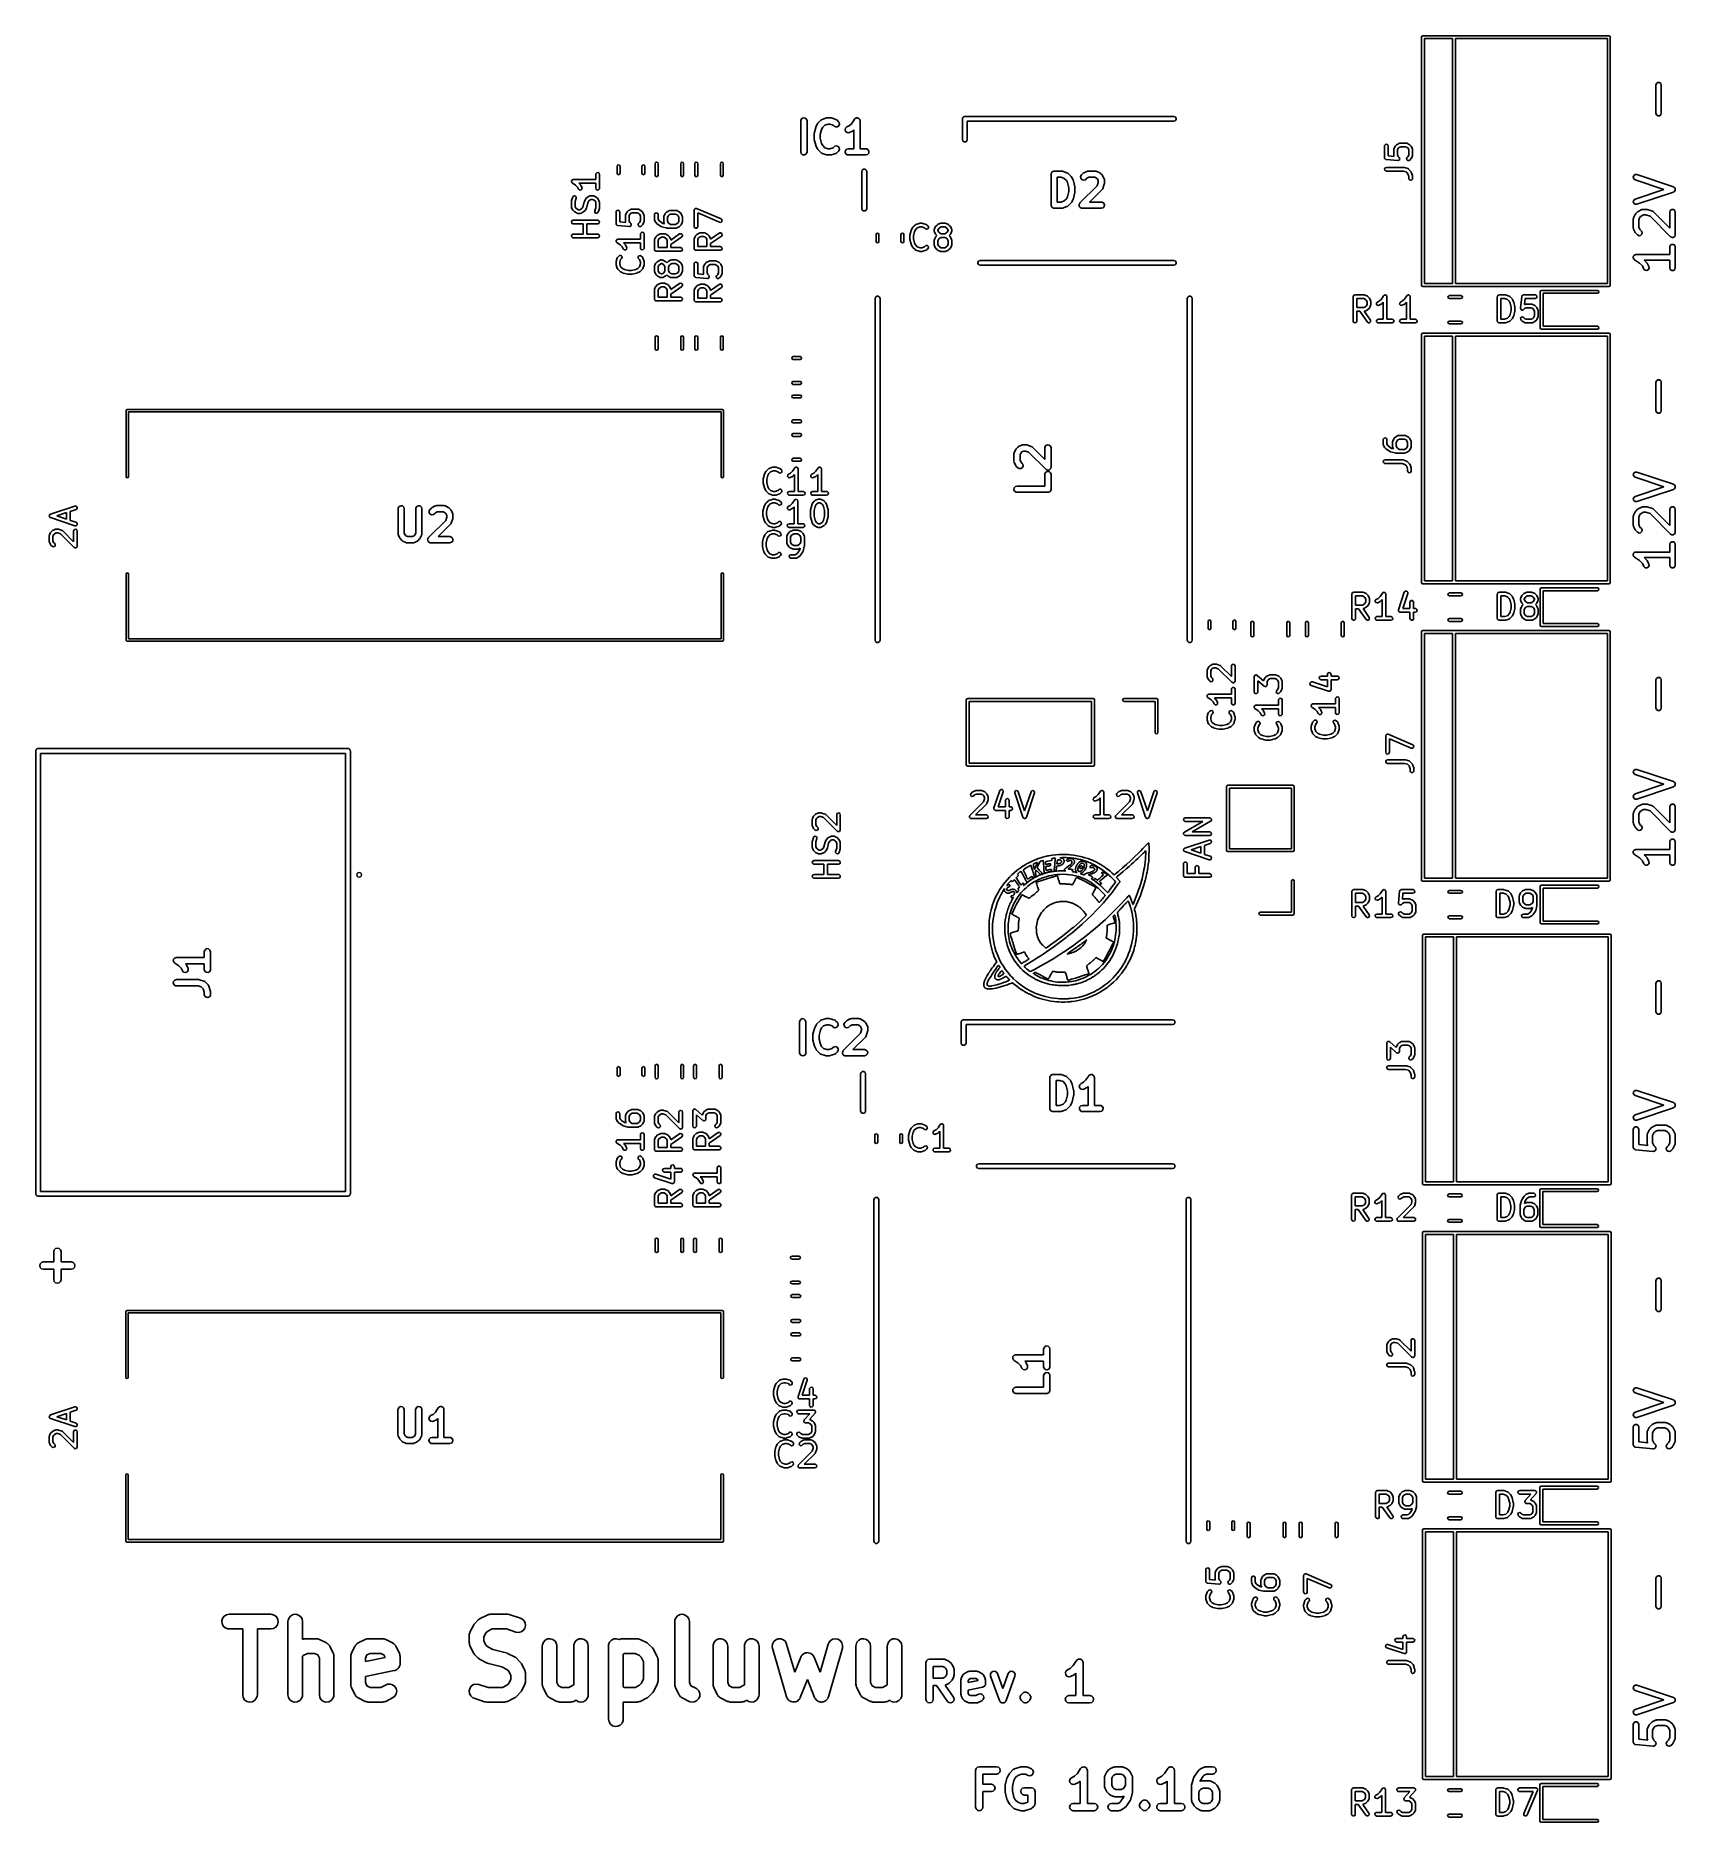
# Model space of a CAD drawing. Extents: x 85.1 to 152.3, y -110.2 to -37.
import ezdxf

# ---------------------------------------------------------------- set-up
doc = ezdxf.new("R2010")
doc.units = 0
doc.layers.add('BLACK', color=7, linetype='CONTINUOUS')

msp = doc.modelspace()

# ---------------------------------------------------------------- linework, layer by layer
at = {"layer": 'BLACK', "linetype": 'CONTINUOUS'}
for p, q in [((141.938, -37.0332), (141.956, -36.9908)), ((141.938, -47.1932), (141.938, -37.0332)), ((141.956, -36.9908), (141.998, -36.9732)), ((141.998, -36.9732), (149.618, -36.9732)), ((142.058, -37.0932), (142.058, -47.1332)), ((143.208, -37.0932), (142.058, -37.0932)), ((143.208, -47.1332), (143.208, -37.0932)), ((143.328, -37.0932), (143.328, -47.1332)), ((149.558, -37.0932), (143.328, -37.0932)), ((149.558, -47.1332), (149.558, -37.0932)), ((149.618, -36.9732), (149.661, -36.9908)), ((149.661, -36.9908), (149.678, -37.0332)), ((149.678, -37.0332), (149.678, -47.1932)), ((151.546, -39.0018), (151.568, -38.9356)), ((151.546, -40.1446), (151.546, -39.0018)), ((151.568, -38.9356), (151.624, -38.8948)), ((151.624, -38.8948), (151.694, -38.8948)), ((151.694, -38.8948), (151.75, -38.9356)), ((151.75, -38.9356), (151.771, -39.0018)), ((151.771, -39.0018), (151.771, -40.1446)), ((123.198, -40.2853), (123.213, -40.2804)), ((123.213, -40.2804), (131.783, -40.2804)), ((131.783, -40.2804), (131.842, -40.2995)), ((151.568, -40.2108), (151.546, -40.1446)), ((151.624, -40.2516), (151.568, -40.2108)), ((151.694, -40.2516), (151.624, -40.2516)), ((151.75, -40.2108), (151.694, -40.2516)), ((151.771, -40.1446), (151.75, -40.2108)), ((116.489, -40.4655), (116.494, -40.4297)), ((116.489, -41.7355), (116.489, -40.4655)), ((116.494, -40.4297), (116.533, -40.3695)), ((116.533, -40.3695), (116.598, -40.3398)), ((116.598, -40.3398), (116.669, -40.35)), ((116.669, -40.35), (116.723, -40.3969)), ((116.723, -40.3969), (116.743, -40.4655)), ((116.743, -40.4655), (116.743, -41.7355)), ((117.034, -41.0098), (117.037, -40.9825)), ((117.034, -41.1912), (117.034, -41.0098)), ((117.037, -40.979), (117.098, -40.7371)), ((117.037, -40.9825), (117.037, -40.979)), ((117.098, -40.7371), (117.107, -40.7155)), ((117.107, -40.7111), (117.168, -40.5902)), ((117.107, -40.7155), (117.107, -40.7111)), ((117.168, -40.5902), (117.188, -40.5605)), ((117.188, -40.5605), (117.191, -40.5592)), ((117.191, -40.5592), (117.192, -40.5572)), ((117.192, -40.5572), (117.313, -40.4362)), ((117.341, -40.8122), (117.288, -41.0254)), ((117.313, -40.4362), (117.342, -40.4145)), ((117.386, -40.7222), (117.341, -40.8122)), ((117.342, -40.4145), (117.353, -40.4121)), ((117.353, -40.4121), (117.362, -40.4055)), ((117.362, -40.4055), (117.544, -40.345)), ((117.471, -40.637), (117.386, -40.7222)), ((117.604, -40.5925), (117.471, -40.637)), ((117.544, -40.345), (117.579, -40.3386)), ((117.579, -40.3386), (117.582, -40.3392)), ((117.582, -40.3392), (117.584, -40.3385)), ((117.584, -40.3385), (117.705, -40.3385)), ((117.684, -40.5925), (117.604, -40.5925)), ((117.818, -40.637), (117.684, -40.5925)), ((117.705, -40.3385), (117.741, -40.3437)), ((117.741, -40.3437), (117.743, -40.345)), ((117.743, -40.345), (117.745, -40.345)), ((117.745, -40.345), (117.926, -40.4055)), ((117.857, -40.6763), (117.818, -40.637)), ((117.92, -40.7106), (117.857, -40.6763)), ((117.991, -40.7055), (117.92, -40.7106)), ((117.926, -40.4055), (117.959, -40.4217)), ((117.959, -40.4217), (117.966, -40.4307)), ((117.966, -40.4307), (117.976, -40.4362)), ((117.976, -40.4362), (118.037, -40.4967)), ((118.048, -40.6626), (117.991, -40.7055)), ((118.037, -40.4967), (118.058, -40.5256)), ((118.073, -40.5955), (118.048, -40.6626)), ((118.058, -40.5256), (118.073, -40.5955)), ((118.304, -40.8329), (118.321, -40.7635)), ((118.326, -40.9008), (118.304, -40.8329)), ((118.321, -40.7635), (118.374, -40.7148)), ((118.382, -40.9457), (118.326, -40.9008)), ((118.374, -40.7148), (118.476, -40.6635)), ((118.453, -40.9534), (118.382, -40.9457)), ((118.487, -40.942), (118.453, -40.9534)), ((118.476, -40.6635), (118.574, -40.566)), ((118.608, -40.8815), (118.487, -40.942)), ((118.574, -40.566), (118.688, -40.3951)), ((118.61, -40.8799), (118.608, -40.8815)), ((118.612, -40.8794), (118.61, -40.8799)), ((118.641, -40.8577), (118.612, -40.8794)), ((118.666, -40.8326), (118.641, -40.8577)), ((118.666, -41.6085), (118.666, -40.8326)), ((118.688, -40.3951), (118.709, -40.3711)), ((118.709, -40.3711), (118.71, -40.3695)), ((118.71, -40.3695), (118.711, -40.3692)), ((118.711, -40.3692), (118.712, -40.3682)), ((118.712, -40.3682), (118.744, -40.3543)), ((118.744, -40.3543), (118.775, -40.3398)), ((118.775, -40.3398), (118.776, -40.34)), ((118.776, -40.34), (118.777, -40.3395)), ((118.777, -40.3395), (118.812, -40.3451)), ((118.812, -40.3451), (118.846, -40.35)), ((118.846, -40.35), (118.847, -40.3507)), ((118.847, -40.3507), (118.848, -40.3509)), ((118.848, -40.3509), (118.874, -40.3741)), ((118.874, -40.3741), (118.9, -40.3969)), ((118.9, -40.3969), (118.901, -40.3979)), ((118.901, -40.3979), (118.901, -40.3987)), ((118.901, -40.3987), (118.911, -40.4322)), ((118.911, -40.4322), (118.92, -40.4655)), ((118.92, -40.4655), (118.92, -41.6085)), ((123.113, -40.3804), (123.118, -40.3653)), ((123.113, -41.2324), (123.113, -40.3804)), ((123.118, -40.3495), (123.127, -40.3367)), ((123.118, -40.3653), (123.118, -40.3495)), ((123.127, -40.3367), (123.132, -40.3216)), ((123.132, -40.3216), (123.145, -40.3123)), ((123.145, -40.3123), (123.154, -40.2995)), ((123.154, -40.2995), (123.169, -40.2946)), ((123.169, -40.2946), (123.182, -40.2853)), ((123.182, -40.2853), (123.198, -40.2853)), ((131.783, -40.4804), (123.313, -40.4804)), ((123.313, -40.4804), (123.313, -41.2324)), ((131.842, -40.4613), (131.783, -40.4804)), ((131.842, -40.2995), (131.878, -40.3495)), ((131.878, -40.4113), (131.842, -40.4613)), ((131.878, -40.3495), (131.878, -40.4113)), ((116.509, -41.8042), (116.489, -41.7355)), ((116.743, -41.7355), (116.738, -41.7713)), ((117.034, -41.1946), (117.034, -41.1912)), ((117.037, -41.222), (117.034, -41.1946)), ((117.098, -41.4639), (117.037, -41.222)), ((117.1, -41.4678), (117.098, -41.4639)), ((117.107, -41.4899), (117.1, -41.4678)), ((117.168, -41.6109), (117.107, -41.4899)), ((117.17, -41.6126), (117.168, -41.6109)), ((117.17, -41.615), (117.17, -41.6126)), ((117.192, -41.6439), (117.17, -41.615)), ((117.313, -41.7649), (117.192, -41.6439)), ((117.288, -41.0254), (117.288, -41.1756)), ((117.288, -41.1756), (117.341, -41.3888)), ((117.341, -41.3888), (117.386, -41.4789)), ((117.386, -41.4789), (117.471, -41.564)), ((117.471, -41.564), (117.604, -41.6085)), ((117.604, -41.6085), (117.684, -41.6085)), ((117.684, -41.6085), (117.818, -41.564)), ((117.818, -41.564), (117.857, -41.5248)), ((117.857, -41.5248), (117.886, -41.5031)), ((117.886, -41.5031), (117.956, -41.4879)), ((117.956, -41.4879), (118.023, -41.5129)), ((118.037, -41.7044), (117.976, -41.7649)), ((118.023, -41.5129), (118.066, -41.5702)), ((118.071, -41.6416), (118.037, -41.7044)), ((118.066, -41.5702), (118.071, -41.6416)), ((118.305, -41.7536), (118.315, -41.6828)), ((118.315, -41.6828), (118.362, -41.6287)), ((118.362, -41.6287), (118.431, -41.6085)), ((118.431, -41.6085), (118.666, -41.6085)), ((118.92, -41.6085), (119.156, -41.6085)), ((119.156, -41.6085), (119.192, -41.6137)), ((119.192, -41.6137), (119.252, -41.6524)), ((119.252, -41.6524), (119.282, -41.7175)), ((119.282, -41.7175), (119.272, -41.7883)), ((123.132, -41.2912), (123.113, -41.2324)), ((123.182, -41.3275), (123.132, -41.2912)), ((123.244, -41.3275), (123.182, -41.3275)), ((123.294, -41.2912), (123.244, -41.3275)), ((123.313, -41.2324), (123.294, -41.2912)), ((140.421, -41.4942), (140.425, -41.4685)), ((140.421, -41.9703), (140.421, -41.4942)), ((140.425, -41.4685), (140.458, -41.4292)), ((140.458, -41.4292), (140.509, -41.4203)), ((140.509, -41.4203), (140.553, -41.4459)), ((140.553, -41.4459), (140.571, -41.4942)), ((140.571, -41.4942), (140.571, -41.9025)), ((140.802, -41.637), (140.806, -41.6114)), ((140.802, -41.8751), (140.802, -41.637)), ((140.806, -41.6114), (140.809, -41.6079)), ((140.809, -41.6035), (140.857, -41.5082)), ((140.809, -41.6079), (140.809, -41.6035)), ((140.857, -41.5082), (140.87, -41.4902)), ((140.87, -41.4902), (140.871, -41.4887)), ((140.871, -41.4887), (140.919, -41.4411)), ((140.919, -41.4411), (140.937, -41.4283)), ((140.937, -41.4283), (140.938, -41.4271)), ((140.938, -41.4271), (141.034, -41.3795)), ((140.986, -41.5862), (140.952, -41.6547)), ((140.952, -41.6547), (140.952, -41.8574)), ((141.016, -41.5558), (140.986, -41.5862)), ((141.085, -41.5215), (141.016, -41.5558)), ((141.034, -41.3795), (141.058, -41.372)), ((141.058, -41.372), (141.063, -41.3731)), ((141.063, -41.3731), (141.067, -41.3715)), ((141.067, -41.3715), (141.305, -41.3715)), ((141.287, -41.5215), (141.085, -41.5215)), ((141.356, -41.5558), (141.287, -41.5215)), ((141.305, -41.3715), (141.331, -41.3761)), ((141.331, -41.3761), (141.334, -41.3789)), ((141.334, -41.3789), (141.339, -41.3795)), ((141.339, -41.3795), (141.434, -41.4271)), ((141.386, -41.5862), (141.356, -41.5558)), ((141.421, -41.6547), (141.386, -41.5862)), ((141.421, -41.8574), (141.421, -41.6547)), ((141.434, -41.4271), (141.452, -41.4404)), ((141.452, -41.4404), (141.453, -41.4411)), ((141.453, -41.4411), (141.501, -41.4887)), ((141.501, -41.4887), (141.514, -41.5071)), ((141.514, -41.5071), (141.515, -41.5082)), ((141.515, -41.5082), (141.563, -41.6035)), ((141.563, -41.6035), (141.57, -41.6284)), ((141.57, -41.6284), (141.569, -41.6328)), ((141.569, -41.6328), (141.571, -41.637)), ((141.571, -41.637), (141.571, -41.8751)), ((108.955, -42.3282), (108.972, -42.2858)), ((108.955, -42.6094), (108.955, -42.3282)), ((108.972, -42.2858), (109.015, -42.2682)), ((109.015, -42.2682), (109.057, -42.2858)), ((109.057, -42.2858), (109.075, -42.3282)), ((109.075, -42.3282), (109.075, -42.6094)), ((109.975, -42.3282), (109.992, -42.2858)), ((109.975, -42.6094), (109.975, -42.3282)), ((109.992, -42.2858), (110.035, -42.2682)), ((110.035, -42.2682), (110.077, -42.2858)), ((110.077, -42.2858), (110.095, -42.3282)), ((110.095, -42.3282), (110.095, -42.6094)), ((110.517, -42.2193), (110.535, -42.1769)), ((110.517, -42.6939), (110.517, -42.2193)), ((110.535, -42.1769), (110.577, -42.1593)), ((110.577, -42.1593), (110.62, -42.1769)), ((110.62, -42.1769), (110.637, -42.2193)), ((110.637, -42.2193), (110.637, -42.6939)), ((111.562, -42.2193), (111.58, -42.1769)), ((111.562, -42.6939), (111.562, -42.2193)), ((111.58, -42.1769), (111.622, -42.1593)), ((111.622, -42.1593), (111.665, -42.1769)), ((111.665, -42.1769), (111.682, -42.2193)), ((111.682, -42.2193), (111.682, -42.6939)), ((112.143, -42.2193), (112.16, -42.1769)), ((112.143, -42.6939), (112.143, -42.2193)), ((112.16, -42.1769), (112.203, -42.1593)), ((112.203, -42.1593), (112.245, -42.1769)), ((112.245, -42.1769), (112.263, -42.2193)), ((112.263, -42.2193), (112.263, -42.6939)), ((113.188, -42.2193), (113.205, -42.1769)), ((113.188, -42.6939), (113.188, -42.2193)), ((113.205, -42.1769), (113.248, -42.1593)), ((113.248, -42.1593), (113.29, -42.1769)), ((113.29, -42.1769), (113.308, -42.2193)), ((113.308, -42.2193), (113.308, -42.6939)), ((116.563, -41.851), (116.509, -41.8042)), ((116.634, -41.8612), (116.563, -41.851)), ((116.699, -41.8315), (116.634, -41.8612)), ((116.738, -41.7713), (116.699, -41.8315)), ((117.323, -41.7704), (117.313, -41.7649)), ((117.33, -41.7793), (117.323, -41.7704)), ((117.362, -41.7955), (117.33, -41.7793)), ((117.544, -41.856), (117.362, -41.7955)), ((117.546, -41.8561), (117.544, -41.856)), ((117.548, -41.8574), (117.546, -41.8561)), ((117.584, -41.8625), (117.548, -41.8574)), ((117.705, -41.8625), (117.584, -41.8625)), ((117.707, -41.8619), (117.705, -41.8625)), ((117.709, -41.8624), (117.707, -41.8619)), ((117.745, -41.856), (117.709, -41.8624)), ((117.926, -41.7955), (117.745, -41.856)), ((117.936, -41.789), (117.926, -41.7955)), ((117.947, -41.7865), (117.936, -41.789)), ((117.976, -41.7649), (117.947, -41.7865)), ((118.335, -41.8187), (118.305, -41.7536)), ((118.395, -41.8574), (118.335, -41.8187)), ((118.431, -41.8625), (118.395, -41.8574)), ((119.156, -41.8625), (118.431, -41.8625)), ((118.989, -42.5368), (119.008, -42.478)), ((119.008, -42.478), (119.058, -42.4417)), ((119.058, -42.4417), (119.12, -42.4417)), ((119.12, -42.4417), (119.17, -42.478)), ((119.225, -41.8424), (119.156, -41.8625)), ((119.17, -42.478), (119.189, -42.5368)), ((119.272, -41.7883), (119.225, -41.8424)), ((140.426, -41.9853), (140.421, -41.9703)), ((140.422, -42.4335), (140.447, -42.3891)), ((140.431, -42.484), (140.422, -42.4335)), ((140.427, -42.0012), (140.426, -41.9853)), ((140.435, -42.0087), (140.427, -42.0012)), ((140.438, -42.0186), (140.435, -42.0087)), ((140.452, -42.0265), (140.438, -42.0186)), ((140.447, -42.3891), (140.496, -42.3715)), ((140.463, -42.0379), (140.452, -42.0265)), ((140.48, -42.0426), (140.463, -42.0379)), ((140.483, -42.0442), (140.48, -42.0426)), ((140.484, -42.0439), (140.483, -42.0442)), ((140.488, -42.045), (140.484, -42.0439)), ((140.964, -42.0926), (140.488, -42.045)), ((140.496, -42.3715), (141.21, -42.3715)), ((140.571, -41.9025), (140.819, -41.9273)), ((140.803, -41.8793), (140.802, -41.8751)), ((140.802, -41.8837), (140.803, -41.8793)), ((140.809, -41.9086), (140.802, -41.8837)), ((140.819, -41.9273), (140.809, -41.9086)), ((140.952, -41.8574), (140.986, -41.9259)), ((140.965, -42.0925), (140.964, -42.0926)), ((140.99, -42.0861), (140.965, -42.0927)), ((140.965, -42.0927), (140.965, -42.0925)), ((140.986, -41.9259), (141.025, -41.9649)), ((141.014, -42.0799), (140.99, -42.0861)), ((141.015, -42.0794), (141.014, -42.0795)), ((141.014, -42.0795), (141.014, -42.0799)), ((141.029, -42.0588), (141.015, -42.0794)), ((141.025, -41.9649), (141.04, -41.9863)), ((141.044, -42.0383), (141.029, -42.0588)), ((141.04, -41.9863), (141.04, -41.9868)), ((141.04, -41.9868), (141.04, -41.9871)), ((141.04, -41.9871), (141.042, -42.0123)), ((141.042, -42.0123), (141.044, -42.0374)), ((141.044, -42.0374), (141.044, -42.0378)), ((141.044, -42.0378), (141.044, -42.0383)), ((141.21, -42.3715), (141.232, -42.3754)), ((141.232, -42.3754), (141.234, -42.3754)), ((141.234, -42.3754), (141.376, -42.423)), ((141.326, -42.0114), (141.347, -41.9649)), ((141.339, -42.061), (141.326, -42.0114)), ((141.381, -42.0904), (141.339, -42.061)), ((141.347, -41.9649), (141.386, -41.9259)), ((141.376, -42.423), (141.399, -42.4354)), ((141.432, -42.0859), (141.381, -42.0904)), ((141.386, -41.9259), (141.421, -41.8574)), ((141.399, -42.4354), (141.402, -42.4392)), ((141.402, -42.4392), (141.406, -42.4411)), ((141.406, -42.4411), (141.501, -42.5364)), ((141.453, -42.071), (141.432, -42.0859)), ((141.501, -42.0234), (141.453, -42.071)), ((141.502, -42.0219), (141.501, -42.0234)), ((141.515, -42.0039), (141.502, -42.0219)), ((141.563, -41.9086), (141.515, -42.0039)), ((141.566, -41.9008), (141.563, -41.9042)), ((141.563, -41.9042), (141.563, -41.9086)), ((141.571, -41.8751), (141.566, -41.9008)), ((107.084, -42.9372), (107.086, -42.9332)), ((107.09, -42.9581), (107.084, -42.9372)), ((107.085, -42.929), (107.096, -42.9101)), ((107.086, -42.9332), (107.085, -42.929)), ((107.094, -42.9795), (107.09, -42.9581)), ((107.097, -42.9823), (107.094, -42.9795)), ((107.096, -42.9101), (107.104, -42.8902)), ((107.098, -42.9864), (107.097, -42.9823)), ((107.117, -43.0044), (107.098, -42.9864)), ((107.104, -42.8902), (107.108, -42.8883)), ((107.108, -42.8883), (107.11, -42.8845)), ((107.11, -42.8845), (107.131, -42.8771)), ((107.254, -43.0955), (107.117, -43.0044)), ((107.131, -42.8771), (107.15, -42.8675)), ((107.15, -42.8675), (107.155, -42.8685)), ((107.155, -42.8685), (107.159, -42.867)), ((107.159, -42.867), (108.084, -42.867)), ((107.335, -43.1769), (107.254, -43.0955)), ((107.377, -43.2613), (107.335, -43.1769)), ((108.084, -43.017), (107.387, -43.017)), ((107.387, -43.017), (107.45, -43.0794)), ((107.45, -43.0794), (107.463, -43.0978)), ((107.463, -43.0978), (107.464, -43.0989)), ((107.464, -43.0989), (107.511, -43.1942)), ((107.511, -43.1942), (107.519, -43.2191)), ((108.084, -42.6563), (108.088, -42.6306)), ((108.084, -42.867), (108.084, -42.6563)), ((108.084, -43.2277), (108.084, -43.017)), ((108.088, -42.6306), (108.121, -42.5913)), ((108.121, -42.5913), (108.172, -42.5824)), ((108.172, -42.5824), (108.216, -42.6081)), ((108.216, -42.6081), (108.234, -42.6563)), ((108.234, -42.6563), (108.234, -43.2277)), ((108.972, -42.6518), (108.955, -42.6094)), ((109.015, -42.6694), (108.972, -42.6518)), ((109.057, -42.6518), (109.015, -42.6694)), ((109.075, -42.6094), (109.057, -42.6518)), ((109.992, -42.6518), (109.975, -42.6094)), ((110.035, -42.6694), (109.992, -42.6518)), ((110.077, -42.6518), (110.035, -42.6694)), ((110.095, -42.6094), (110.077, -42.6518)), ((110.535, -42.7363), (110.517, -42.6939)), ((110.577, -42.7539), (110.535, -42.7363)), ((110.62, -42.7363), (110.577, -42.7539)), ((110.637, -42.6939), (110.62, -42.7363)), ((111.58, -42.7363), (111.562, -42.6939)), ((111.622, -42.7539), (111.58, -42.7363)), ((111.665, -42.7363), (111.622, -42.7539)), ((111.682, -42.6939), (111.665, -42.7363)), ((112.16, -42.7363), (112.143, -42.6939)), ((112.203, -42.7539), (112.16, -42.7363)), ((112.245, -42.7363), (112.203, -42.7539)), ((112.263, -42.6939), (112.245, -42.7363)), ((113.205, -42.7363), (113.188, -42.6939)), ((113.248, -42.7539), (113.205, -42.7363)), ((113.29, -42.7363), (113.248, -42.7539)), ((113.308, -42.6939), (113.29, -42.7363)), ((118.989, -44.0598), (118.989, -42.5368)), ((119.189, -42.5368), (119.189, -44.0598)), ((126.748, -42.6499), (126.754, -42.6141)), ((126.748, -43.9199), (126.748, -42.6499)), ((126.754, -42.6141), (126.759, -42.6063)), ((126.759, -42.6063), (126.76, -42.5972)), ((126.76, -42.5972), (126.778, -42.5767)), ((126.778, -42.5767), (126.792, -42.5539)), ((126.792, -42.5539), (126.801, -42.5501)), ((126.801, -42.5501), (126.807, -42.5431)), ((126.807, -42.5431), (126.833, -42.5355)), ((126.833, -42.5355), (126.857, -42.5242)), ((126.857, -42.5242), (126.867, -42.5255)), ((126.867, -42.5255), (126.875, -42.5229)), ((126.875, -42.5229), (127.178, -42.5229)), ((127.157, -42.7769), (127.002, -42.7769)), ((127.002, -42.7769), (127.002, -43.7929)), ((127.291, -42.8214), (127.157, -42.7769)), ((127.178, -42.5229), (127.214, -42.5281)), ((127.214, -42.5281), (127.216, -42.5294)), ((127.216, -42.5294), (127.218, -42.5294)), ((127.218, -42.5294), (127.399, -42.5899)), ((127.376, -42.9066), (127.291, -42.8214)), ((127.421, -42.9966), (127.376, -42.9066)), ((127.399, -42.5899), (127.432, -42.6061)), ((127.474, -43.2098), (127.421, -42.9966)), ((127.432, -42.6061), (127.439, -42.6151)), ((127.439, -42.6151), (127.449, -42.6206)), ((127.449, -42.6206), (127.57, -42.7416)), ((127.474, -43.36), (127.474, -43.2098)), ((127.57, -42.7416), (127.592, -42.7705)), ((127.592, -42.7705), (127.592, -42.7728)), ((127.592, -42.7728), (127.594, -42.7746)), ((127.594, -42.7746), (127.654, -42.8955)), ((127.654, -42.8955), (127.662, -42.9177)), ((127.662, -42.9177), (127.664, -42.9215)), ((127.664, -42.9215), (127.724, -43.1634)), ((127.724, -43.1634), (127.727, -43.1909)), ((127.727, -43.1909), (127.728, -43.1942)), ((127.728, -43.1942), (127.728, -43.3756)), ((127.935, -43.8301), (128.639, -43.1256)), ((127.961, -42.7439), (127.995, -42.6811)), ((127.966, -42.8153), (127.961, -42.7439)), ((128.009, -42.8725), (127.966, -42.8153)), ((127.995, -42.6811), (128.056, -42.6206)), ((128.076, -42.8976), (128.009, -42.8725)), ((128.056, -42.6206), (128.085, -42.5989)), ((128.146, -42.8823), (128.076, -42.8976)), ((128.085, -42.5989), (128.087, -42.5984)), ((128.087, -42.5984), (128.089, -42.5968)), ((128.089, -42.5968), (128.21, -42.5363)), ((128.175, -42.8607), (128.146, -42.8823)), ((128.221, -42.8148), (128.175, -42.8607)), ((128.21, -42.5363), (128.244, -42.5249)), ((128.296, -42.7769), (128.221, -42.8148)), ((128.244, -42.5249), (128.255, -42.5262)), ((128.255, -42.5262), (128.266, -42.5229)), ((128.266, -42.5229), (128.569, -42.5229)), ((128.539, -42.7769), (128.296, -42.7769)), ((128.614, -42.8148), (128.539, -42.7769)), ((128.569, -42.5229), (128.605, -42.5281)), ((128.605, -42.5281), (128.614, -42.5343)), ((128.614, -42.5343), (128.626, -42.5363)), ((128.646, -42.8461), (128.614, -42.8148)), ((128.626, -42.5363), (128.746, -42.5968)), ((128.639, -43.1256), (128.684, -42.9922)), ((128.684, -42.9218), (128.646, -42.8461)), ((128.684, -42.9922), (128.684, -42.9218)), ((128.746, -42.5968), (128.776, -42.6174)), ((128.776, -42.6174), (128.777, -42.6195)), ((128.777, -42.6195), (128.78, -42.6206)), ((128.78, -42.6206), (128.84, -42.6811)), ((128.84, -42.6811), (128.862, -42.71)), ((128.862, -42.71), (128.862, -42.7123)), ((128.862, -42.7123), (128.864, -42.7141)), ((128.864, -42.7141), (128.924, -42.835)), ((128.931, -43.0529), (128.871, -43.2344)), ((128.924, -42.835), (128.936, -42.8693)), ((128.933, -43.0486), (128.931, -43.0506)), ((128.931, -43.0506), (128.931, -43.0529)), ((128.938, -43.0128), (128.933, -43.0486)), ((128.936, -42.8693), (128.934, -42.8808)), ((128.934, -42.8808), (128.938, -42.8918)), ((128.938, -42.8918), (128.938, -43.0128)), ((140.47, -42.517), (140.431, -42.484)), ((140.496, -42.5215), (140.47, -42.517)), ((141.198, -42.5215), (140.496, -42.5215)), ((141.312, -42.5597), (141.198, -42.5215)), ((141.382, -42.6299), (141.312, -42.5597)), ((141.421, -42.7444), (141.382, -42.6299)), ((141.421, -42.8275), (141.421, -42.7444)), ((141.438, -42.8757), (141.421, -42.8275)), ((141.483, -42.9013), (141.438, -42.8757)), ((141.533, -42.8924), (141.483, -42.9013)), ((141.501, -42.5364), (141.516, -42.5577)), ((141.516, -42.5577), (141.516, -42.5622)), ((141.516, -42.5622), (141.519, -42.5657)), ((141.519, -42.5657), (141.567, -42.7085)), ((141.566, -42.8531), (141.533, -42.8924)), ((141.571, -42.8275), (141.566, -42.8531)), ((141.567, -42.7085), (141.57, -42.7307)), ((141.57, -42.7307), (141.571, -42.7322)), ((141.571, -42.7322), (141.571, -42.8275)), ((150.618, -42.7746), (150.64, -42.7086)), ((150.639, -42.8409), (150.618, -42.7746)), ((150.695, -42.8822), (150.639, -42.8409)), ((150.64, -42.7086), (150.696, -42.6682)), ((151.875, -43.2754), (150.695, -42.8822)), ((150.696, -42.6682), (150.766, -42.6687)), ((150.766, -42.6687), (152.266, -43.1687)), ((152.266, -43.1687), (152.293, -43.1889)), ((152.293, -43.1889), (152.321, -43.2086)), ((152.321, -43.2086), (152.321, -43.2095)), ((152.321, -43.2095), (152.322, -43.21)), ((152.322, -43.21), (152.332, -43.2423)), ((107.084, -43.7515), (107.088, -43.7294)), ((107.084, -43.9896), (107.084, -43.7515)), ((107.087, -43.7278), (107.135, -43.5849)), ((107.088, -43.7294), (107.087, -43.7278)), ((107.135, -43.5849), (107.147, -43.562)), ((107.147, -43.562), (107.191, -43.5352)), ((107.191, -43.5352), (107.242, -43.5427)), ((107.277, -43.6324), (107.234, -43.7637)), ((107.234, -43.7637), (107.234, -43.9719)), ((107.242, -43.5427), (107.276, -43.5811)), ((107.276, -43.5811), (107.277, -43.6324)), ((107.415, -43.2965), (107.377, -43.2613)), ((107.466, -43.2996), (107.415, -43.2965)), ((107.507, -43.269), (107.466, -43.2996)), ((107.519, -43.2191), (107.507, -43.269)), ((107.564, -43.9634), (107.61, -43.781)), ((107.61, -43.781), (107.615, -43.7691)), ((107.615, -43.7656), (107.663, -43.6704)), ((107.615, -43.7691), (107.615, -43.7656)), ((107.663, -43.6704), (107.676, -43.6524)), ((107.676, -43.6524), (107.677, -43.6509)), ((107.677, -43.6509), (107.725, -43.6033)), ((107.753, -43.8253), (107.708, -44.0078)), ((107.725, -43.6033), (107.743, -43.5904)), ((107.743, -43.5904), (107.744, -43.5892)), ((107.744, -43.5892), (107.839, -43.5416)), ((107.792, -43.7483), (107.753, -43.8253)), ((107.822, -43.7179), (107.792, -43.7483)), ((107.891, -43.6837), (107.822, -43.7179)), ((107.839, -43.5416), (107.864, -43.5342)), ((107.864, -43.5342), (107.869, -43.5352)), ((107.869, -43.5352), (107.873, -43.5337)), ((107.873, -43.5337), (107.968, -43.5337)), ((107.95, -43.6837), (107.891, -43.6837)), ((108.019, -43.7179), (107.95, -43.6837)), ((107.968, -43.5337), (107.994, -43.5382)), ((107.994, -43.5382), (107.997, -43.5411)), ((107.997, -43.5411), (108.002, -43.5416)), ((108.002, -43.5416), (108.097, -43.5892)), ((108.049, -43.7483), (108.019, -43.7179)), ((108.084, -43.8168), (108.049, -43.7483)), ((108.101, -43.2759), (108.084, -43.2277)), ((108.084, -44.0251), (108.084, -43.8168)), ((108.097, -43.5892), (108.115, -43.6026)), ((108.146, -43.3016), (108.101, -43.2759)), ((108.115, -43.6026), (108.116, -43.6033)), ((108.116, -43.6033), (108.164, -43.6509)), ((108.196, -43.2927), (108.146, -43.3016)), ((108.164, -43.6509), (108.177, -43.6692)), ((108.177, -43.6692), (108.178, -43.6704)), ((108.178, -43.6704), (108.226, -43.7656)), ((108.229, -43.2534), (108.196, -43.2927)), ((108.226, -43.7656), (108.233, -43.7906)), ((108.234, -43.2277), (108.229, -43.2534)), ((108.233, -43.7906), (108.232, -43.7949)), ((108.232, -43.7949), (108.234, -43.7991)), ((108.234, -43.7991), (108.234, -44.0372)), ((126.751, -43.9288), (126.748, -43.9199)), ((126.75, -43.938), (126.751, -43.9288)), ((126.761, -43.9626), (126.75, -43.938)), ((127.002, -43.7929), (127.157, -43.7929)), ((127.157, -43.7929), (127.291, -43.7484)), ((127.291, -43.7484), (127.376, -43.6633)), ((127.376, -43.6633), (127.421, -43.5732)), ((127.421, -43.5732), (127.474, -43.36)), ((127.57, -43.8283), (127.449, -43.9493)), ((127.571, -43.8262), (127.57, -43.8283)), ((127.573, -43.825), (127.571, -43.8262)), ((127.594, -43.7953), (127.573, -43.825)), ((127.654, -43.6743), (127.594, -43.7953)), ((127.655, -43.67), (127.654, -43.6743)), ((127.664, -43.6483), (127.655, -43.67)), ((127.724, -43.4064), (127.664, -43.6483)), ((127.728, -43.3756), (127.724, -43.403)), ((127.724, -43.403), (127.724, -43.4064)), ((127.899, -43.938), (127.902, -43.9156)), ((127.904, -43.9505), (127.899, -43.938)), ((127.9, -43.8929), (127.907, -43.8808)), ((127.902, -43.9156), (127.9, -43.8929)), ((127.907, -43.8808), (127.909, -43.8672)), ((127.909, -43.8672), (127.924, -43.85)), ((127.924, -43.85), (127.935, -43.8301)), ((128.84, -43.284), (128.331, -43.7929)), ((128.331, -43.7929), (128.811, -43.7929)), ((128.811, -43.7929), (128.846, -43.7981)), ((128.845, -43.2739), (128.84, -43.284)), ((128.854, -43.2667), (128.845, -43.2739)), ((128.846, -43.7981), (128.907, -43.8368)), ((128.871, -43.2344), (128.854, -43.2667)), ((128.907, -43.8368), (128.936, -43.9019)), ((128.936, -43.9019), (128.926, -43.9727)), ((150.618, -43.7763), (150.639, -43.71)), ((150.64, -43.8422), (150.618, -43.7763)), ((150.639, -43.71), (150.695, -43.6687)), ((150.696, -43.8827), (150.64, -43.8422)), ((150.695, -43.6687), (151.875, -43.2754)), ((150.766, -43.8822), (150.696, -43.8827)), ((152.266, -43.3822), (150.766, -43.8822)), ((152.293, -43.362), (152.266, -43.3822)), ((152.321, -43.3422), (152.293, -43.362)), ((152.322, -43.3409), (152.321, -43.3414)), ((152.321, -43.3414), (152.321, -43.3422)), ((152.332, -43.3085), (152.322, -43.3409)), ((152.332, -43.2423), (152.343, -43.2746)), ((152.343, -43.2763), (152.332, -43.3085)), ((152.343, -43.2746), (152.343, -43.2754)), ((152.343, -43.2754), (152.343, -43.2763)), ((107.085, -43.9938), (107.084, -43.9896)), ((107.084, -43.9982), (107.085, -43.9938)), ((107.092, -44.0232), (107.084, -43.9982)), ((107.085, -44.5956), (107.11, -44.5512)), ((107.094, -44.6462), (107.085, -44.5956)), ((107.139, -44.1184), (107.092, -44.0232)), ((107.133, -44.6791), (107.094, -44.6462)), ((107.11, -44.5512), (107.159, -44.5337)), ((107.159, -44.6837), (107.133, -44.6791)), ((107.14, -44.1195), (107.139, -44.1184)), ((107.153, -44.1379), (107.14, -44.1195)), ((107.201, -44.1855), (107.153, -44.1379)), ((107.159, -44.5337), (108.159, -44.5337)), ((107.202, -44.1862), (107.201, -44.1855)), ((107.22, -44.1996), (107.202, -44.1862)), ((107.316, -44.2472), (107.22, -44.1996)), ((107.234, -43.9719), (107.268, -44.0404)), ((107.268, -44.0404), (107.298, -44.0708)), ((107.298, -44.0708), (107.367, -44.1051)), ((107.32, -44.2477), (107.316, -44.2472)), ((107.323, -44.2506), (107.32, -44.2477)), ((107.349, -44.2551), (107.323, -44.2506)), ((107.444, -44.2551), (107.349, -44.2551)), ((107.367, -44.1051), (107.427, -44.1051)), ((107.427, -44.1051), (107.495, -44.0708)), ((107.449, -44.2536), (107.444, -44.2551)), ((107.453, -44.2546), (107.449, -44.2536)), ((107.478, -44.2472), (107.453, -44.2546)), ((107.573, -44.1996), (107.478, -44.2472)), ((107.495, -44.0708), (107.526, -44.0404)), ((107.526, -44.0404), (107.564, -43.9634)), ((107.574, -44.1984), (107.573, -44.1996)), ((107.593, -44.1855), (107.574, -44.1984)), ((107.64, -44.1379), (107.593, -44.1855)), ((107.641, -44.1364), (107.64, -44.1379)), ((107.654, -44.1184), (107.641, -44.1364)), ((107.702, -44.0232), (107.654, -44.1184)), ((107.708, -44.0078), (107.702, -44.0196)), ((107.702, -44.0196), (107.702, -44.0232)), ((108.04, -44.1564), (108.084, -44.0251)), ((108.041, -44.2077), (108.04, -44.1564)), ((108.075, -44.246), (108.041, -44.2077)), ((108.126, -44.2536), (108.075, -44.246)), ((108.17, -44.2267), (108.126, -44.2536)), ((108.159, -44.5337), (108.184, -44.5382)), ((108.207, -44.6661), (108.159, -44.6837)), ((108.182, -44.2038), (108.17, -44.2267)), ((108.23, -44.061), (108.182, -44.2038)), ((108.184, -44.5382), (108.224, -44.5712)), ((108.232, -44.6217), (108.207, -44.6661)), ((108.224, -44.5712), (108.232, -44.6217)), ((108.234, -44.0372), (108.23, -44.0593)), ((108.23, -44.0593), (108.23, -44.061)), ((108.912, -44.2009), (108.917, -44.1753)), ((108.912, -44.6771), (108.912, -44.2009)), ((108.918, -44.6921), (108.912, -44.6771)), ((108.917, -44.1753), (108.95, -44.136)), ((108.95, -44.136), (109, -44.1271)), ((109, -44.1271), (109.045, -44.1527)), ((109.045, -44.1527), (109.062, -44.2009)), ((109.062, -44.2009), (109.062, -44.6092)), ((109.062, -44.6092), (109.311, -44.634)), ((109.293, -44.3438), (109.298, -44.3181)), ((109.293, -44.5819), (109.293, -44.3438)), ((109.295, -44.5861), (109.293, -44.5819)), ((109.294, -44.5904), (109.295, -44.5861)), ((109.301, -44.6154), (109.294, -44.5904)), ((109.298, -44.3181), (109.301, -44.3147)), ((109.301, -44.3102), (109.349, -44.215)), ((109.301, -44.3147), (109.301, -44.3102)), ((109.311, -44.634), (109.301, -44.6154)), ((109.349, -44.215), (109.362, -44.197)), ((109.362, -44.197), (109.363, -44.1955)), ((109.363, -44.1955), (109.411, -44.1479)), ((109.411, -44.1479), (109.429, -44.135)), ((109.429, -44.135), (109.43, -44.1338)), ((109.43, -44.1338), (109.525, -44.0862)), ((109.478, -44.293), (109.443, -44.3615)), ((109.443, -44.3615), (109.443, -44.5642)), ((109.443, -44.5642), (109.478, -44.6327)), ((109.508, -44.2626), (109.478, -44.293)), ((109.478, -44.6327), (109.517, -44.6717)), ((109.577, -44.2283), (109.508, -44.2626)), ((109.517, -44.6717), (109.532, -44.693)), ((109.525, -44.0862), (109.55, -44.0788)), ((109.55, -44.0788), (109.555, -44.0798)), ((109.555, -44.0798), (109.559, -44.0783)), ((109.559, -44.0783), (109.797, -44.0783)), ((109.779, -44.2283), (109.577, -44.2283)), ((109.848, -44.2626), (109.779, -44.2283)), ((109.797, -44.0783), (109.823, -44.0828)), ((109.817, -44.7182), (109.839, -44.6717)), ((109.823, -44.0828), (109.826, -44.0857)), ((109.826, -44.0857), (109.83, -44.0862)), ((109.83, -44.0862), (109.926, -44.1338)), ((109.839, -44.6717), (109.878, -44.6327)), ((109.878, -44.293), (109.848, -44.2626)), ((109.912, -44.3615), (109.878, -44.293)), ((109.878, -44.6327), (109.912, -44.5642)), ((109.912, -44.5642), (109.912, -44.3615)), ((109.926, -44.1338), (109.944, -44.1472)), ((109.944, -44.1472), (109.945, -44.1479)), ((109.945, -44.1479), (109.993, -44.1955)), ((109.993, -44.1955), (110.006, -44.2139)), ((110.006, -44.2139), (110.007, -44.215)), ((110.007, -44.215), (110.055, -44.3102)), ((110.055, -44.6154), (110.007, -44.7106)), ((110.055, -44.3102), (110.062, -44.3352)), ((110.058, -44.6075), (110.055, -44.611)), ((110.055, -44.611), (110.055, -44.6154)), ((110.062, -44.5819), (110.058, -44.6075)), ((110.062, -44.3352), (110.061, -44.3396)), ((110.061, -44.3396), (110.062, -44.3438)), ((110.062, -44.3438), (110.062, -44.5819)), ((110.487, -44.3061), (110.492, -44.2805)), ((110.487, -44.4966), (110.487, -44.3061)), ((110.489, -44.5008), (110.487, -44.4966)), ((110.488, -44.5052), (110.489, -44.5008)), ((110.495, -44.5301), (110.488, -44.5052)), ((110.492, -44.2805), (110.525, -44.2412)), ((110.543, -44.6254), (110.495, -44.5301)), ((110.525, -44.2412), (110.575, -44.2323)), ((110.544, -44.6265), (110.543, -44.6254)), ((110.557, -44.6449), (110.544, -44.6265)), ((110.604, -44.6925), (110.557, -44.6449)), ((110.575, -44.2323), (110.62, -44.2579)), ((110.62, -44.2579), (110.637, -44.3061)), ((110.637, -44.3061), (110.637, -44.4789)), ((110.637, -44.4789), (110.671, -44.5474)), ((110.671, -44.5474), (110.705, -44.5812)), ((110.705, -44.5812), (110.831, -44.6651)), ((110.831, -44.6651), (110.905, -44.6836)), ((110.868, -44.4014), (110.873, -44.3757)), ((110.868, -44.5918), (110.868, -44.4014)), ((110.87, -44.596), (110.868, -44.5918)), ((110.869, -44.6004), (110.87, -44.596)), ((110.876, -44.6254), (110.869, -44.6004)), ((110.873, -44.3757), (110.876, -44.3723)), ((110.876, -44.3678), (110.924, -44.2726)), ((110.876, -44.3723), (110.876, -44.3678)), ((110.905, -44.6836), (110.876, -44.6254)), ((110.924, -44.2726), (110.937, -44.2546)), ((110.937, -44.2546), (110.938, -44.2531)), ((110.938, -44.2531), (110.985, -44.2055)), ((110.985, -44.2055), (111.004, -44.1926)), ((111.004, -44.1926), (111.005, -44.1914)), ((111.005, -44.1914), (111.1, -44.1438)), ((111.052, -44.3505), (111.018, -44.4191)), ((111.018, -44.4191), (111.018, -44.5741)), ((111.018, -44.5741), (111.052, -44.6426)), ((111.083, -44.3201), (111.052, -44.3505)), ((111.052, -44.6426), (111.083, -44.6731)), ((111.151, -44.2859), (111.083, -44.3201)), ((111.083, -44.6731), (111.151, -44.7073)), ((111.1, -44.1438), (111.125, -44.1364)), ((111.125, -44.1364), (111.129, -44.1374)), ((111.129, -44.1374), (111.134, -44.1359)), ((111.134, -44.1359), (111.372, -44.1359)), ((111.354, -44.2859), (111.151, -44.2859)), ((111.423, -44.3201), (111.354, -44.2859)), ((111.354, -44.7073), (111.423, -44.6731)), ((111.372, -44.1359), (111.397, -44.1404)), ((111.397, -44.1404), (111.401, -44.1433)), ((111.401, -44.1433), (111.405, -44.1438)), ((111.405, -44.1438), (111.501, -44.1914)), ((111.453, -44.3505), (111.423, -44.3201)), ((111.423, -44.6731), (111.453, -44.6426)), ((111.487, -44.4191), (111.453, -44.3505)), ((111.453, -44.6426), (111.487, -44.5741)), ((111.487, -44.5741), (111.487, -44.4191)), ((111.501, -44.1914), (111.519, -44.2048)), ((111.519, -44.2048), (111.52, -44.2055)), ((111.52, -44.2055), (111.568, -44.2531)), ((111.568, -44.2531), (111.58, -44.2715)), ((111.58, -44.2715), (111.582, -44.2726)), ((111.582, -44.2726), (111.629, -44.3678)), ((111.629, -44.6254), (111.582, -44.7206)), ((111.629, -44.3678), (111.637, -44.3928)), ((111.63, -44.6209), (111.629, -44.6254)), ((111.633, -44.6175), (111.63, -44.6209)), ((111.637, -44.5918), (111.633, -44.6175)), ((111.637, -44.3928), (111.636, -44.3971)), ((111.636, -44.3971), (111.637, -44.4014)), ((111.637, -44.4014), (111.637, -44.5918)), ((112.113, -44.1247), (112.117, -44.099)), ((112.113, -44.7913), (112.113, -44.1247)), ((112.117, -44.099), (112.123, -44.0922)), ((112.123, -44.0922), (112.125, -44.0836)), ((112.125, -44.0836), (112.139, -44.0731)), ((112.139, -44.0731), (112.15, -44.0597)), ((112.15, -44.0597), (112.159, -44.0582)), ((112.159, -44.0582), (112.166, -44.0529)), ((112.166, -44.0529), (112.184, -44.0538)), ((112.184, -44.0538), (112.201, -44.0508)), ((112.201, -44.0508), (112.209, -44.0552)), ((112.209, -44.0552), (112.217, -44.0557)), ((112.217, -44.0557), (113.217, -44.4843)), ((113.158, -44.6222), (112.263, -44.2384)), ((112.263, -44.2384), (112.263, -44.7913)), ((113.209, -44.625), (113.158, -44.6222)), ((113.251, -44.5943), (113.209, -44.625)), ((113.217, -44.4843), (113.239, -44.4986)), ((113.239, -44.4986), (113.262, -44.5444)), ((113.262, -44.5444), (113.251, -44.5943)), ((119.008, -44.1186), (118.989, -44.0598)), ((119.058, -44.1549), (119.008, -44.1186)), ((119.12, -44.1549), (119.058, -44.1549)), ((119.17, -44.1186), (119.12, -44.1549)), ((119.189, -44.0598), (119.17, -44.1186)), ((121.199, -44.7149), (121.342, -44.6673)), ((121.342, -44.6673), (121.364, -44.664)), ((121.364, -44.664), (121.366, -44.6634)), ((121.366, -44.6634), (121.461, -44.6634)), ((121.461, -44.6634), (121.483, -44.6673)), ((121.483, -44.6673), (121.485, -44.6673)), ((121.485, -44.6673), (121.628, -44.7149)), ((122.094, -44.719), (122.19, -44.6713)), ((122.19, -44.6713), (122.215, -44.6639)), ((122.215, -44.6639), (122.219, -44.665)), ((122.219, -44.665), (122.223, -44.6634)), ((122.223, -44.6634), (122.414, -44.6634)), ((122.414, -44.6634), (122.439, -44.6679)), ((122.439, -44.6679), (122.443, -44.6708)), ((122.443, -44.6708), (122.447, -44.6713)), ((122.447, -44.6713), (122.542, -44.719)), ((126.769, -43.9886), (126.761, -43.9626)), ((126.776, -43.9947), (126.769, -43.9886)), ((126.779, -44.0031), (126.776, -43.9947)), ((126.802, -44.0177), (126.779, -44.0031)), ((126.823, -44.0354), (126.802, -44.0177)), ((126.832, -44.0368), (126.823, -44.0354)), ((126.84, -44.0418), (126.832, -44.0368)), ((126.875, -44.0469), (126.84, -44.0418)), ((127.178, -44.0469), (126.875, -44.0469)), ((127.18, -44.0463), (127.178, -44.0469)), ((127.182, -44.0468), (127.18, -44.0463)), ((127.218, -44.0404), (127.182, -44.0468)), ((127.399, -43.9799), (127.218, -44.0404)), ((127.409, -43.9734), (127.399, -43.9799)), ((127.42, -43.9709), (127.409, -43.9734)), ((127.449, -43.9493), (127.42, -43.9709)), ((127.905, -43.9643), (127.904, -43.9505)), ((127.919, -43.9825), (127.905, -43.9643)), ((127.928, -44.0031), (127.919, -43.9825)), ((127.94, -44.0105), (127.928, -44.0031)), ((127.948, -44.0216), (127.94, -44.0105)), ((127.97, -44.0295), (127.948, -44.0216)), ((127.989, -44.0418), (127.97, -44.0295)), ((128.011, -44.045), (127.989, -44.0418)), ((128.015, -44.0466), (128.011, -44.045)), ((128.018, -44.046), (128.015, -44.0466)), ((128.024, -44.0469), (128.018, -44.046)), ((128.811, -44.0469), (128.024, -44.0469)), ((128.879, -44.0268), (128.811, -44.0469)), ((128.926, -43.9727), (128.879, -44.0268)), ((150.618, -44.4897), (150.626, -44.465)), ((150.618, -44.8469), (150.618, -44.4897)), ((150.626, -44.465), (150.63, -44.4394)), ((150.63, -44.4394), (150.701, -44.2965)), ((150.701, -44.2965), (150.714, -44.2836)), ((150.714, -44.2836), (150.722, -44.2673)), ((150.722, -44.2673), (150.794, -44.1959)), ((150.794, -44.1959), (150.81, -44.1876)), ((150.81, -44.1876), (150.823, -44.1748)), ((150.823, -44.1748), (150.966, -44.1034)), ((150.894, -44.4135), (150.843, -44.5163)), ((150.843, -44.5163), (150.843, -44.8203)), ((150.94, -44.3679), (150.894, -44.4135)), ((151.043, -44.3165), (150.94, -44.3679)), ((150.966, -44.1034), (150.991, -44.0995)), ((150.991, -44.0995), (151.016, -44.0915)), ((151.016, -44.0915), (151.159, -44.0915)), ((151.141, -44.3165), (151.043, -44.3165)), ((151.312, -44.3738), (151.141, -44.3165)), ((151.159, -44.0915), (151.176, -44.0971)), ((151.176, -44.0971), (151.194, -44.0973)), ((151.194, -44.0973), (151.409, -44.1687)), ((152.151, -45.2121), (151.312, -44.3738)), ((151.409, -44.1687), (151.43, -44.1841)), ((151.43, -44.1841), (151.453, -44.1959)), ((151.453, -44.1959), (152.118, -44.861)), ((152.118, -44.204), (152.139, -44.1379)), ((152.118, -44.861), (152.118, -44.204)), ((152.139, -44.1379), (152.196, -44.097)), ((152.196, -44.097), (152.265, -44.097)), ((152.265, -44.097), (152.321, -44.1379)), ((152.321, -44.1379), (152.343, -44.204)), ((152.343, -44.204), (152.343, -45.1326)), ((107.085, -45.1671), (107.11, -45.1226)), ((107.094, -45.2176), (107.085, -45.1671)), ((107.133, -45.2506), (107.094, -45.2176)), ((107.11, -45.1226), (107.159, -45.1051)), ((107.159, -45.2551), (107.133, -45.2506)), ((107.56, -44.6837), (107.159, -44.6837)), ((107.159, -45.1051), (107.56, -45.1051)), ((108.159, -45.2551), (107.159, -45.2551)), ((107.56, -45.1051), (107.56, -44.6837)), ((108.159, -44.6837), (107.71, -44.6837)), ((107.71, -44.6837), (107.71, -45.1051)), ((107.71, -45.1051), (108.159, -45.1051)), ((108.159, -45.1051), (108.184, -45.1096)), ((108.207, -45.2375), (108.159, -45.2551)), ((108.184, -45.1096), (108.224, -45.1426)), ((108.232, -45.1931), (108.207, -45.2375)), ((108.224, -45.1426), (108.232, -45.1931)), ((108.913, -45.3866), (108.914, -45.3826)), ((108.919, -45.4075), (108.913, -45.3866)), ((108.914, -45.3784), (108.924, -45.3595)), ((108.914, -45.3826), (108.914, -45.3784)), ((108.919, -44.708), (108.918, -44.6921)), ((108.926, -44.7155), (108.919, -44.708)), ((108.922, -45.4289), (108.919, -45.4075)), ((108.924, -45.3595), (108.933, -45.3396)), ((108.93, -44.7253), (108.926, -44.7155)), ((108.944, -44.7333), (108.93, -44.7253)), ((108.933, -45.3396), (108.937, -45.3377)), ((108.937, -45.3377), (108.939, -45.3339)), ((108.939, -45.3339), (108.96, -45.3265)), ((108.955, -44.7447), (108.944, -44.7333)), ((108.972, -44.7494), (108.955, -44.7447)), ((108.96, -45.3265), (108.979, -45.3168)), ((108.974, -44.751), (108.972, -44.7494)), ((108.976, -44.7507), (108.974, -44.751)), ((108.98, -44.7517), (108.976, -44.7507)), ((108.979, -45.3168), (108.983, -45.3179)), ((109.456, -44.7994), (108.98, -44.7517)), ((108.983, -45.3179), (108.987, -45.3164)), ((108.987, -45.3164), (109.912, -45.3164)), ((109.457, -44.7992), (109.456, -44.7994)), ((109.481, -44.7929), (109.457, -44.7994)), ((109.457, -44.7994), (109.457, -44.7992)), ((109.506, -44.7867), (109.481, -44.7929)), ((109.507, -44.7862), (109.506, -44.7863)), ((109.506, -44.7863), (109.506, -44.7867)), ((109.521, -44.7655), (109.507, -44.7862)), ((109.536, -44.745), (109.521, -44.7655)), ((109.532, -44.693), (109.532, -44.6935)), ((109.532, -44.6935), (109.532, -44.6939)), ((109.532, -44.6939), (109.534, -44.719)), ((109.534, -44.719), (109.536, -44.7441)), ((109.536, -44.7441), (109.536, -44.7445)), ((109.536, -44.7445), (109.536, -44.745)), ((109.831, -44.7677), (109.817, -44.7182)), ((109.873, -44.7972), (109.831, -44.7677)), ((109.924, -44.7927), (109.873, -44.7972)), ((109.912, -45.1057), (109.917, -45.08)), ((109.912, -45.3164), (109.912, -45.1057)), ((109.917, -45.08), (109.95, -45.0407)), ((109.945, -44.7778), (109.924, -44.7927)), ((109.993, -44.7301), (109.945, -44.7778)), ((109.95, -45.0407), (110, -45.0318)), ((109.994, -44.7287), (109.993, -44.7301)), ((110.007, -44.7106), (109.994, -44.7287)), ((110, -45.0318), (110.045, -45.0575)), ((110.045, -45.0575), (110.062, -45.1057)), ((110.062, -45.1057), (110.062, -45.6771)), ((110.487, -45.3537), (110.492, -45.3281)), ((110.487, -45.7347), (110.487, -45.3537)), ((110.492, -45.3281), (110.495, -45.3247)), ((110.495, -45.3202), (110.543, -45.225)), ((110.495, -45.3247), (110.495, -45.3202)), ((110.543, -45.225), (110.556, -45.207)), ((110.556, -45.207), (110.557, -45.2055)), ((110.557, -45.2055), (110.604, -45.1579)), ((110.608, -44.694), (110.604, -44.6925)), ((110.604, -45.1579), (110.623, -45.145)), ((110.616, -44.7019), (110.608, -44.694)), ((110.759, -44.7971), (110.616, -44.7019)), ((110.623, -45.145), (110.624, -45.1438)), ((110.624, -45.1438), (110.719, -45.0962)), ((110.671, -45.3029), (110.637, -45.3714)), ((110.637, -45.3714), (110.637, -45.6597)), ((110.702, -45.2725), (110.671, -45.3029)), ((110.77, -45.2383), (110.702, -45.2725)), ((110.719, -45.0962), (110.744, -45.0888)), ((110.744, -45.0888), (110.748, -45.0898)), ((110.748, -45.0898), (110.753, -45.0883)), ((110.753, -45.0883), (110.896, -45.0883)), ((110.759, -44.7972), (110.759, -44.7971)), ((110.782, -44.8075), (110.759, -44.7972)), ((110.878, -45.2383), (110.77, -45.2383)), ((110.973, -44.8551), (110.782, -44.8075)), ((110.946, -45.2725), (110.878, -45.2383)), ((110.896, -45.0883), (110.921, -45.0928)), ((110.921, -45.0928), (110.925, -45.0957)), ((110.925, -45.0957), (110.929, -45.0962)), ((110.929, -45.0962), (111.024, -45.1438)), ((110.977, -45.3029), (110.946, -45.2725)), ((110.976, -44.8547), (110.973, -44.8551)), ((110.991, -44.8573), (110.976, -44.8547)), ((111.011, -45.3714), (110.977, -45.3029)), ((111.372, -44.8573), (110.991, -44.8573)), ((111.011, -45.6597), (111.011, -45.3714)), ((111.024, -45.1438), (111.042, -45.1572)), ((111.042, -45.1572), (111.044, -45.1579)), ((111.044, -45.1579), (111.091, -45.2055)), ((111.091, -45.2055), (111.104, -45.2238)), ((111.104, -45.2238), (111.105, -45.225)), ((111.105, -45.225), (111.153, -45.3202)), ((111.151, -44.7073), (111.354, -44.7073)), ((111.153, -45.3202), (111.161, -45.3452)), ((111.161, -45.3452), (111.159, -45.3495)), ((111.159, -45.3495), (111.161, -45.3528)), ((111.161, -45.3528), (111.519, -45.1018)), ((111.605, -45.2247), (111.161, -45.5356)), ((111.376, -44.8558), (111.372, -44.8573)), ((111.38, -44.8568), (111.376, -44.8558)), ((111.405, -44.8494), (111.38, -44.8568)), ((111.501, -44.8018), (111.405, -44.8494)), ((111.502, -44.8006), (111.501, -44.8018)), ((111.52, -44.7877), (111.502, -44.8006)), ((111.519, -45.1018), (111.543, -45.0908)), ((111.568, -44.7401), (111.52, -44.7877)), ((111.543, -45.0908), (111.594, -45.0953)), ((111.582, -44.7206), (111.568, -44.7386)), ((111.568, -44.7386), (111.568, -44.7401)), ((111.594, -45.0953), (111.63, -45.1316)), ((111.635, -45.1827), (111.605, -45.2247)), ((111.63, -45.1316), (111.635, -45.1827)), ((112.13, -44.8395), (112.113, -44.7913)), ((112.113, -45.3151), (112.117, -45.2895)), ((112.113, -45.6961), (112.113, -45.3151)), ((112.117, -45.2895), (112.12, -45.2861)), ((112.12, -45.2861), (112.121, -45.2816)), ((112.121, -45.2816), (112.168, -45.1864)), ((112.175, -44.8652), (112.13, -44.8395)), ((112.168, -45.1864), (112.182, -45.1684)), ((112.225, -44.8563), (112.175, -44.8652)), ((112.182, -45.1669), (112.23, -45.1193)), ((112.182, -45.1684), (112.182, -45.1669)), ((112.258, -44.817), (112.225, -44.8563)), ((112.23, -45.1193), (112.248, -45.1064)), ((112.248, -45.1064), (112.25, -45.1052)), ((112.25, -45.1052), (112.345, -45.0576)), ((112.263, -44.7913), (112.258, -44.817)), ((112.297, -45.2643), (112.263, -45.3328)), ((112.263, -45.3328), (112.263, -45.6211)), ((112.327, -45.2339), (112.297, -45.2643)), ((112.396, -45.1997), (112.327, -45.2339)), ((112.345, -45.0576), (112.37, -45.0502)), ((112.37, -45.0502), (112.374, -45.0512)), ((112.374, -45.0512), (112.378, -45.0497)), ((112.378, -45.0497), (112.521, -45.0497)), ((112.503, -45.1997), (112.396, -45.1997)), ((112.572, -45.2339), (112.503, -45.1997)), ((112.521, -45.0497), (112.547, -45.0542)), ((112.547, -45.0542), (112.55, -45.0571)), ((112.55, -45.0571), (112.555, -45.0576)), ((112.555, -45.0576), (112.65, -45.1052)), ((112.602, -45.2643), (112.572, -45.2339)), ((112.637, -45.3328), (112.602, -45.2643)), ((112.637, -45.6211), (112.637, -45.3328)), ((112.65, -45.1052), (112.668, -45.1186)), ((112.668, -45.1186), (112.669, -45.1193)), ((112.669, -45.1193), (112.717, -45.1669)), ((112.717, -45.1669), (112.73, -45.1852)), ((112.73, -45.1852), (112.731, -45.1864)), ((112.731, -45.1864), (112.779, -45.2816)), ((112.779, -45.2816), (112.786, -45.3066)), ((112.786, -45.3066), (112.785, -45.3109)), ((112.785, -45.3109), (112.786, -45.3142)), ((112.786, -45.3142), (113.145, -45.0632)), ((113.231, -45.1861), (112.787, -45.497)), ((113.145, -45.0632), (113.168, -45.0522)), ((113.168, -45.0522), (113.22, -45.0567)), ((113.22, -45.0567), (113.256, -45.093)), ((113.26, -45.1441), (113.231, -45.1861)), ((113.256, -45.093), (113.26, -45.1441)), ((119.572, -45.1222), (119.59, -45.0798)), ((119.572, -45.4034), (119.572, -45.1222)), ((119.59, -45.4458), (119.572, -45.4034)), ((119.59, -45.0798), (119.632, -45.0622)), ((119.632, -45.0622), (119.674, -45.0798)), ((119.674, -45.0798), (119.692, -45.1222)), ((119.692, -45.4034), (119.674, -45.4458)), ((119.692, -45.1222), (119.692, -45.4034)), ((120.592, -45.1222), (120.61, -45.0798)), ((120.592, -45.4034), (120.592, -45.1222)), ((120.61, -45.4458), (120.592, -45.4034)), ((120.61, -45.0798), (120.652, -45.0622)), ((120.652, -45.0622), (120.694, -45.0798)), ((120.694, -45.0798), (120.712, -45.1222)), ((120.712, -45.4034), (120.694, -45.4458)), ((120.712, -45.1222), (120.712, -45.4034)), ((120.958, -45.167), (120.96, -45.1522)), ((120.958, -45.3098), (120.958, -45.167)), ((120.959, -45.3131), (120.958, -45.3098)), ((120.96, -45.328), (120.959, -45.3131)), ((120.96, -45.1488), (121.008, -44.9583)), ((120.96, -45.1522), (120.96, -45.1488)), ((121.008, -45.5185), (120.96, -45.328)), ((121.008, -44.9583), (121.013, -44.9465)), ((121.013, -44.943), (121.061, -44.8477)), ((121.013, -44.9465), (121.013, -44.943)), ((121.061, -44.8477), (121.074, -44.8297)), ((121.074, -44.8297), (121.075, -44.8282)), ((121.075, -44.8282), (121.17, -44.733)), ((121.151, -45.0027), (121.108, -45.1762)), ((121.108, -45.1762), (121.108, -45.3006)), ((121.108, -45.3006), (121.151, -45.4741)), ((121.19, -44.9257), (121.151, -45.0027)), ((121.17, -44.733), (121.191, -44.7181)), ((121.264, -44.8516), (121.19, -44.9257)), ((121.191, -44.7181), (121.196, -44.7177)), ((121.196, -44.7177), (121.199, -44.7149)), ((121.378, -44.8134), (121.264, -44.8516)), ((121.449, -44.8134), (121.378, -44.8134)), ((121.564, -44.8516), (121.449, -44.8134)), ((121.599, -44.8867), (121.564, -44.8516)), ((121.645, -44.9084), (121.599, -44.8867)), ((121.628, -44.7149), (121.651, -44.7273)), ((121.695, -44.8951), (121.645, -44.9084)), ((121.651, -44.7273), (121.653, -44.7311)), ((121.653, -44.7311), (121.657, -44.733)), ((121.657, -44.733), (121.705, -44.7806)), ((121.724, -44.8531), (121.695, -44.8951)), ((121.705, -44.7806), (121.72, -44.802)), ((121.72, -44.802), (121.724, -44.8531)), ((121.958, -44.9289), (121.962, -44.9032)), ((121.958, -44.9765), (121.958, -44.9289)), ((121.959, -44.9807), (121.958, -44.9765)), ((121.958, -44.9851), (121.959, -44.9807)), ((121.966, -45.0101), (121.958, -44.9851)), ((121.958, -45.3575), (121.962, -45.3318)), ((121.958, -45.5479), (121.958, -45.3575)), ((121.962, -44.9032), (121.965, -44.8998)), ((121.962, -45.3318), (121.965, -45.3284)), ((121.965, -44.8998), (121.966, -44.8954)), ((121.965, -45.3284), (121.966, -45.3239)), ((121.966, -44.8954), (122.013, -44.8001)), ((122.013, -45.1053), (121.966, -45.0101)), ((121.966, -45.3239), (122.013, -45.2287)), ((122.013, -44.8001), (122.027, -44.7821)), ((122.014, -45.1064), (122.013, -45.1053)), ((122.013, -45.2287), (122.027, -45.2107)), ((122.027, -45.1248), (122.014, -45.1064)), ((122.027, -44.7806), (122.075, -44.733)), ((122.027, -44.7821), (122.027, -44.7806)), ((122.069, -45.167), (122.027, -45.1248)), ((122.027, -45.2092), (122.069, -45.167)), ((122.027, -45.2107), (122.027, -45.2092)), ((122.075, -44.733), (122.093, -44.7201)), ((122.093, -44.7201), (122.094, -44.719)), ((122.142, -44.8781), (122.108, -44.9466)), ((122.108, -44.9466), (122.108, -44.9588)), ((122.108, -44.9588), (122.142, -45.0273)), ((122.142, -45.3067), (122.108, -45.3752)), ((122.108, -45.3752), (122.108, -45.5302)), ((122.172, -44.8477), (122.142, -44.8781)), ((122.142, -45.0273), (122.172, -45.0577)), ((122.172, -45.2762), (122.142, -45.3067)), ((122.241, -44.8134), (122.172, -44.8477)), ((122.172, -45.0577), (122.241, -45.092)), ((122.241, -45.242), (122.172, -45.2762)), ((122.396, -44.8134), (122.241, -44.8134)), ((122.241, -45.092), (122.396, -45.092)), ((122.396, -45.242), (122.241, -45.242)), ((122.464, -44.8477), (122.396, -44.8134)), ((122.396, -45.092), (122.464, -45.0577)), ((122.464, -45.2762), (122.396, -45.242)), ((122.495, -44.8781), (122.464, -44.8477)), ((122.464, -45.0577), (122.495, -45.0273)), ((122.495, -45.3067), (122.464, -45.2762)), ((122.529, -44.9466), (122.495, -44.8781)), ((122.495, -45.0273), (122.529, -44.9588)), ((122.529, -45.3752), (122.495, -45.3067)), ((122.529, -44.9588), (122.529, -44.9466)), ((122.529, -45.5302), (122.529, -45.3752)), ((122.542, -44.719), (122.56, -44.7323)), ((122.56, -44.7323), (122.562, -44.733)), ((122.562, -44.733), (122.61, -44.7806)), ((122.61, -45.1248), (122.567, -45.167)), ((122.567, -45.167), (122.61, -45.2092)), ((122.61, -44.7806), (122.622, -44.799)), ((122.624, -45.1053), (122.61, -45.1233)), ((122.61, -45.1233), (122.61, -45.1248)), ((122.61, -45.2092), (122.622, -45.2276)), ((122.622, -44.799), (122.624, -44.8001)), ((122.622, -45.2276), (122.624, -45.2287)), ((122.624, -44.8001), (122.671, -44.8954)), ((122.671, -45.0101), (122.624, -45.1053)), ((122.624, -45.2287), (122.671, -45.3239)), ((122.671, -44.8954), (122.679, -44.9203)), ((122.672, -45.0056), (122.671, -45.0101)), ((122.671, -45.3239), (122.679, -45.3489)), ((122.675, -45.0022), (122.672, -45.0056)), ((122.679, -44.9765), (122.675, -45.0022)), ((122.679, -44.9203), (122.678, -44.9247)), ((122.678, -44.9247), (122.679, -44.9289)), ((122.679, -45.3489), (122.678, -45.3533)), ((122.678, -45.3533), (122.679, -45.3575)), ((122.679, -44.9289), (122.679, -44.9765)), ((122.679, -45.3575), (122.679, -45.5479)), ((150.626, -44.8715), (150.618, -44.8469)), ((150.63, -44.8972), (150.626, -44.8715)), ((150.701, -45.04), (150.63, -44.8972)), ((150.714, -45.053), (150.701, -45.04)), ((150.722, -45.0693), (150.714, -45.053)), ((150.794, -45.1407), (150.722, -45.0693)), ((150.856, -45.1723), (150.794, -45.1407)), ((150.843, -44.8203), (150.894, -44.9231)), ((150.924, -45.1614), (150.856, -45.1723)), ((150.894, -44.9231), (150.953, -44.9816)), ((150.973, -45.1122), (150.924, -45.1614)), ((150.953, -44.9816), (150.984, -45.0435)), ((150.984, -45.0435), (150.973, -45.1122)), ((152.174, -45.2241), (152.151, -45.2121)), ((152.196, -45.2396), (152.174, -45.2241)), ((152.205, -45.2396), (152.196, -45.2396)), ((152.213, -45.2437), (152.205, -45.2396)), ((152.239, -45.2396), (152.213, -45.2437)), ((152.265, -45.2396), (152.239, -45.2396)), ((152.272, -45.2342), (152.265, -45.2396)), ((152.281, -45.2328), (152.272, -45.2342)), ((152.3, -45.2142), (152.281, -45.2328)), ((152.321, -45.1987), (152.3, -45.2142)), ((152.324, -45.1901), (152.321, -45.1987)), ((152.331, -45.1836), (152.324, -45.1901)), ((152.335, -45.1576), (152.331, -45.1836)), ((152.343, -45.1326), (152.335, -45.1576)), ((108.916, -46.2248), (108.964, -46.082)), ((108.926, -45.4317), (108.922, -45.4289)), ((108.927, -45.4358), (108.926, -45.4317)), ((108.946, -45.4538), (108.927, -45.4358)), ((109.082, -45.5449), (108.946, -45.4538)), ((108.964, -46.082), (108.976, -46.0591)), ((108.976, -46.0591), (108.98, -46.0567)), ((108.98, -46.0567), (108.982, -46.0526)), ((108.982, -46.0526), (109.03, -46.005)), ((109.03, -46.005), (109.051, -45.9901)), ((109.051, -45.9901), (109.102, -45.9856)), ((109.164, -45.6263), (109.082, -45.5449)), ((109.136, -46.1111), (109.101, -46.1462)), ((109.102, -45.9856), (109.144, -46.015)), ((109.157, -46.0646), (109.136, -46.1111)), ((109.144, -46.015), (109.157, -46.0646)), ((109.206, -45.7106), (109.164, -45.6263)), ((109.243, -45.7459), (109.206, -45.7106)), ((109.912, -45.4664), (109.216, -45.4664)), ((109.216, -45.4664), (109.279, -45.5288)), ((109.295, -45.749), (109.243, -45.7459)), ((109.279, -45.5288), (109.291, -45.5472)), ((109.291, -45.5472), (109.293, -45.5483)), ((109.293, -45.5483), (109.34, -45.6436)), ((109.336, -45.7184), (109.295, -45.749)), ((109.348, -45.6685), (109.336, -45.7184)), ((109.34, -45.6436), (109.348, -45.6685)), ((109.82, -46.0386), (109.849, -45.9966)), ((109.824, -46.0898), (109.82, -46.0386)), ((109.839, -46.1111), (109.824, -46.0898)), ((109.874, -46.1462), (109.839, -46.1111)), ((109.849, -45.9966), (109.899, -45.9833)), ((109.899, -45.9833), (109.945, -46.005)), ((109.912, -45.6771), (109.912, -45.4664)), ((109.93, -45.7253), (109.912, -45.6771)), ((109.974, -45.751), (109.93, -45.7253)), ((109.945, -46.005), (109.993, -46.0526)), ((110.025, -45.7421), (109.974, -45.751)), ((109.993, -46.0526), (110.008, -46.074)), ((110.008, -46.074), (110.008, -46.0784)), ((110.008, -46.0784), (110.011, -46.082)), ((110.011, -46.082), (110.059, -46.2248)), ((110.058, -45.7028), (110.025, -45.7421)), ((110.062, -45.6771), (110.058, -45.7028)), ((110.494, -45.753), (110.487, -45.7347)), ((110.497, -45.7722), (110.494, -45.753)), ((110.502, -45.7765), (110.497, -45.7722)), ((110.505, -45.7829), (110.502, -45.7765)), ((110.522, -45.7926), (110.505, -45.7829)), ((110.537, -45.8052), (110.522, -45.7926)), ((110.546, -45.8069), (110.537, -45.8052)), ((110.549, -45.8086), (110.546, -45.8069)), ((110.552, -45.808), (110.549, -45.8086)), ((110.562, -45.8097), (110.552, -45.808)), ((111.562, -45.8097), (110.562, -45.8097)), ((110.637, -45.6597), (111.011, -45.6597)), ((111.161, -45.5356), (111.161, -45.6597)), ((111.161, -45.6597), (111.562, -45.6597)), ((111.562, -45.6597), (111.588, -45.6642)), ((111.61, -45.7921), (111.562, -45.8097)), ((111.588, -45.6642), (111.627, -45.6972)), ((111.636, -45.7477), (111.61, -45.7921)), ((111.627, -45.6972), (111.636, -45.7477)), ((112.119, -45.7144), (112.113, -45.6961)), ((112.123, -45.7336), (112.119, -45.7144)), ((112.128, -45.7379), (112.123, -45.7336)), ((112.13, -45.7443), (112.128, -45.7379)), ((112.147, -45.754), (112.13, -45.7443)), ((112.162, -45.7666), (112.147, -45.754)), ((112.172, -45.7683), (112.162, -45.7666)), ((112.175, -45.77), (112.172, -45.7683)), ((112.178, -45.7694), (112.175, -45.77)), ((112.188, -45.7711), (112.178, -45.7694)), ((113.188, -45.7711), (112.188, -45.7711)), ((112.263, -45.6211), (112.637, -45.6211)), ((112.787, -45.497), (112.787, -45.6211)), ((112.787, -45.6211), (113.188, -45.6211)), ((113.188, -45.6211), (113.213, -45.6256)), ((113.236, -45.7535), (113.188, -45.7711)), ((113.213, -45.6256), (113.253, -45.6586)), ((113.262, -45.7091), (113.236, -45.7535)), ((113.253, -45.6586), (113.262, -45.7091)), ((119.632, -45.4634), (119.59, -45.4458)), ((119.674, -45.4458), (119.632, -45.4634)), ((120.652, -45.4634), (120.61, -45.4458)), ((120.694, -45.4458), (120.652, -45.4634)), ((121.01, -45.5215), (121.008, -45.5185)), ((121.013, -45.5339), (121.01, -45.5215)), ((121.061, -45.6291), (121.013, -45.5339)), ((121.062, -45.6302), (121.061, -45.6291)), ((121.075, -45.6486), (121.062, -45.6302)), ((121.17, -45.7438), (121.075, -45.6486)), ((121.151, -45.4741), (121.19, -45.5511)), ((121.174, -45.7457), (121.17, -45.7438)), ((121.177, -45.7495), (121.174, -45.7457)), ((121.199, -45.762), (121.177, -45.7495)), ((121.19, -45.5511), (121.264, -45.6252)), ((121.342, -45.8096), (121.199, -45.762)), ((121.264, -45.6252), (121.378, -45.6634)), ((121.344, -45.8095), (121.342, -45.8096)), ((121.366, -45.8134), (121.344, -45.8095)), ((121.461, -45.8134), (121.366, -45.8134)), ((121.378, -45.6634), (121.449, -45.6634)), ((121.449, -45.6634), (121.564, -45.6252)), ((121.463, -45.8129), (121.461, -45.8134)), ((121.485, -45.8096), (121.463, -45.8129)), ((121.628, -45.762), (121.485, -45.8096)), ((121.564, -45.6252), (121.599, -45.5901)), ((121.599, -45.5901), (121.62, -45.5752)), ((121.62, -45.5752), (121.671, -45.5707)), ((121.631, -45.7592), (121.628, -45.762)), ((121.636, -45.7588), (121.631, -45.7592)), ((121.657, -45.7438), (121.636, -45.7588)), ((121.705, -45.6962), (121.657, -45.7438)), ((121.671, -45.5707), (121.713, -45.6002)), ((121.726, -45.6497), (121.705, -45.6962)), ((121.713, -45.6002), (121.726, -45.6497)), ((121.959, -45.5522), (121.958, -45.5479)), ((121.958, -45.5565), (121.959, -45.5522)), ((121.966, -45.5815), (121.958, -45.5565)), ((122.013, -45.6767), (121.966, -45.5815)), ((122.014, -45.6778), (122.013, -45.6767)), ((122.027, -45.6962), (122.014, -45.6778)), ((122.075, -45.7438), (122.027, -45.6962)), ((122.076, -45.7445), (122.075, -45.7438)), ((122.094, -45.7579), (122.076, -45.7445)), ((122.19, -45.8055), (122.094, -45.7579)), ((122.108, -45.5302), (122.142, -45.5988)), ((122.142, -45.5988), (122.172, -45.6292)), ((122.172, -45.6292), (122.241, -45.6634)), ((122.194, -45.806), (122.19, -45.8055)), ((122.198, -45.8089), (122.194, -45.806)), ((122.223, -45.8134), (122.198, -45.8089)), ((122.414, -45.8134), (122.223, -45.8134)), ((122.241, -45.6634), (122.396, -45.6634)), ((122.396, -45.6634), (122.464, -45.6292)), ((122.418, -45.8119), (122.414, -45.8134)), ((122.422, -45.8129), (122.418, -45.8119)), ((122.447, -45.8055), (122.422, -45.8129)), ((122.542, -45.7579), (122.447, -45.8055)), ((122.464, -45.6292), (122.495, -45.5988)), ((122.495, -45.5988), (122.529, -45.5302)), ((122.544, -45.7567), (122.542, -45.7579)), ((122.562, -45.7438), (122.544, -45.7567)), ((122.61, -45.6962), (122.562, -45.7438)), ((122.624, -45.6767), (122.61, -45.6947)), ((122.61, -45.6947), (122.61, -45.6962)), ((122.671, -45.5815), (122.624, -45.6767)), ((122.672, -45.577), (122.671, -45.5815)), ((122.675, -45.5736), (122.672, -45.577)), ((122.679, -45.5479), (122.675, -45.5736)), ((150.622, -46.0307), (150.623, -46.0287)), ((150.623, -46.0633), (150.622, -46.0307)), ((150.623, -46.0264), (150.642, -46)), ((150.623, -46.0287), (150.623, -46.0264)), ((150.623, -46.0959), (150.623, -46.0633)), ((150.625, -46.0978), (150.623, -46.0959)), ((150.625, -46.1002), (150.625, -46.0978)), ((150.645, -46.1258), (150.625, -46.1002)), ((150.642, -46), (150.661, -45.9729)), ((150.664, -46.1522), (150.645, -46.1258)), ((150.661, -45.9729), (150.663, -45.972)), ((150.663, -45.972), (150.664, -45.9701)), ((150.664, -45.9701), (150.695, -45.96)), ((150.695, -45.96), (150.726, -45.9487)), ((150.726, -45.9487), (150.728, -45.9494)), ((150.728, -45.9494), (150.73, -45.9486)), ((150.73, -45.9486), (152.118, -45.9486)), ((152.118, -45.6326), (152.139, -45.5664)), ((152.118, -45.9486), (152.118, -45.6326)), ((152.139, -45.5664), (152.196, -45.5256)), ((152.196, -45.5256), (152.265, -45.5256)), ((152.265, -45.5256), (152.321, -45.5664)), ((152.321, -45.5664), (152.343, -45.6326)), ((152.343, -45.6326), (152.343, -46.4897)), ((108.912, -46.2485), (108.916, -46.2264)), ((108.912, -46.3438), (108.912, -46.2485)), ((108.913, -46.3453), (108.912, -46.3438)), ((108.916, -46.3675), (108.913, -46.3453)), ((108.916, -46.2264), (108.916, -46.2248)), ((108.964, -46.5103), (108.916, -46.3675)), ((108.967, -46.5139), (108.964, -46.5103)), ((108.967, -46.5183), (108.967, -46.5139)), ((108.982, -46.5397), (108.967, -46.5183)), ((109.077, -46.6349), (108.982, -46.5397)), ((109.101, -46.1462), (109.062, -46.2607)), ((109.062, -46.2607), (109.062, -46.3316)), ((109.062, -46.3316), (109.101, -46.4461)), ((109.079, -46.6356), (109.077, -46.6349)), ((109.097, -46.6489), (109.079, -46.6356)), ((109.192, -46.6966), (109.097, -46.6489)), ((109.101, -46.4461), (109.175, -46.5202)), ((109.175, -46.5202), (109.252, -46.5587)), ((109.196, -46.697), (109.192, -46.6966)), ((109.207, -46.7022), (109.196, -46.697)), ((109.398, -46.7499), (109.207, -46.7022)), ((109.252, -46.5587), (109.425, -46.6021)), ((109.401, -46.7495), (109.398, -46.7499)), ((109.416, -46.7521), (109.401, -46.7495)), ((109.559, -46.7521), (109.416, -46.7521)), ((109.425, -46.6021), (109.55, -46.6021)), ((109.55, -46.6021), (109.723, -46.5587)), ((109.562, -46.7509), (109.559, -46.7521)), ((109.577, -46.7499), (109.562, -46.7509)), ((109.768, -46.7022), (109.577, -46.7499)), ((109.723, -46.5587), (109.8, -46.5202)), ((109.77, -46.7003), (109.768, -46.7022)), ((109.783, -46.6966), (109.77, -46.7003)), ((109.878, -46.6489), (109.783, -46.6966)), ((109.8, -46.5202), (109.874, -46.4461)), ((109.912, -46.2607), (109.874, -46.1462)), ((109.874, -46.4461), (109.912, -46.3316)), ((109.879, -46.6478), (109.878, -46.6489)), ((109.898, -46.6349), (109.879, -46.6478)), ((109.993, -46.5397), (109.898, -46.6349)), ((109.912, -46.3316), (109.912, -46.2607)), ((109.995, -46.5356), (109.993, -46.5397)), ((109.999, -46.5332), (109.995, -46.5356)), ((110.011, -46.5103), (109.999, -46.5332)), ((110.059, -46.3675), (110.011, -46.5103)), ((110.059, -46.2248), (110.062, -46.247)), ((110.062, -46.3438), (110.059, -46.3659)), ((110.059, -46.3659), (110.059, -46.3675)), ((110.062, -46.247), (110.062, -46.2485)), ((110.062, -46.2485), (110.062, -46.3438)), ((110.487, -46.4326), (110.492, -46.4069)), ((110.487, -46.623), (110.487, -46.4326)), ((110.489, -46.6272), (110.487, -46.623)), ((110.488, -46.6316), (110.489, -46.6272)), ((110.495, -46.6566), (110.488, -46.6316)), ((110.492, -46.4069), (110.495, -46.4035)), ((110.495, -46.399), (110.543, -46.3038)), ((110.495, -46.4035), (110.495, -46.399)), ((110.543, -46.7518), (110.495, -46.6566)), ((110.543, -46.3038), (110.556, -46.2858)), ((110.544, -46.7529), (110.543, -46.7518)), ((110.557, -46.7713), (110.544, -46.7529)), ((110.556, -46.2858), (110.557, -46.2843)), ((110.557, -46.2843), (110.604, -46.2367)), ((110.604, -46.8189), (110.557, -46.7713)), ((110.604, -46.2367), (110.623, -46.2238)), ((110.606, -46.8196), (110.604, -46.8189)), ((110.624, -46.833), (110.606, -46.8196)), ((110.623, -46.2238), (110.624, -46.2226)), ((110.624, -46.2226), (110.719, -46.175)), ((110.719, -46.8806), (110.624, -46.833)), ((110.671, -46.3817), (110.637, -46.4503)), ((110.637, -46.4503), (110.637, -46.6053)), ((110.637, -46.6053), (110.671, -46.6738)), ((110.702, -46.3513), (110.671, -46.3817)), ((110.671, -46.6738), (110.702, -46.7043)), ((110.77, -46.3171), (110.702, -46.3513)), ((110.702, -46.7043), (110.77, -46.7385)), ((110.719, -46.175), (110.744, -46.1676)), ((110.744, -46.1676), (110.748, -46.1686)), ((110.748, -46.1686), (110.753, -46.1671)), ((110.753, -46.1671), (110.8, -46.1671)), ((110.783, -46.3171), (110.77, -46.3171)), ((110.77, -46.7385), (110.783, -46.7385)), ((110.851, -46.3513), (110.783, -46.3171)), ((110.783, -46.7385), (110.851, -46.7043)), ((110.8, -46.1671), (110.826, -46.1716)), ((110.826, -46.1716), (110.829, -46.1745)), ((110.829, -46.1745), (110.834, -46.175)), ((110.834, -46.175), (110.929, -46.2226)), ((110.929, -46.833), (110.834, -46.8806)), ((110.882, -46.3817), (110.851, -46.3513)), ((110.851, -46.7043), (110.882, -46.6738)), ((110.916, -46.4503), (110.882, -46.3817)), ((110.882, -46.6738), (110.916, -46.6053)), ((110.916, -46.6053), (110.916, -46.4503)), ((110.929, -46.2226), (110.947, -46.236)), ((110.93, -46.8318), (110.929, -46.833)), ((110.949, -46.8189), (110.93, -46.8318)), ((110.947, -46.236), (110.949, -46.2367)), ((110.949, -46.2367), (110.991, -46.2789)), ((110.991, -46.7767), (110.949, -46.8189)), ((110.991, -46.2789), (111.033, -46.2367)), ((111.033, -46.8189), (110.991, -46.7767)), ((111.033, -46.2367), (111.051, -46.2238)), ((111.034, -46.8196), (111.033, -46.8189)), ((111.052, -46.833), (111.034, -46.8196)), ((111.051, -46.2238), (111.052, -46.2226)), ((111.052, -46.2226), (111.148, -46.175)), ((111.148, -46.8806), (111.052, -46.833)), ((111.1, -46.3817), (111.066, -46.4503)), ((111.066, -46.4503), (111.066, -46.6053)), ((111.066, -46.6053), (111.1, -46.6738)), ((111.13, -46.3513), (111.1, -46.3817)), ((111.1, -46.6738), (111.13, -46.7043)), ((111.199, -46.3171), (111.13, -46.3513)), ((111.13, -46.7043), (111.199, -46.7385)), ((111.148, -46.175), (111.173, -46.1676)), ((111.173, -46.1676), (111.177, -46.1686)), ((111.177, -46.1686), (111.181, -46.1671)), ((111.181, -46.1671), (111.372, -46.1671)), ((111.354, -46.3171), (111.199, -46.3171)), ((111.199, -46.7385), (111.354, -46.7385)), ((111.423, -46.3513), (111.354, -46.3171)), ((111.354, -46.7385), (111.423, -46.7043)), ((111.372, -46.1671), (111.397, -46.1716)), ((111.397, -46.1716), (111.401, -46.1745)), ((111.401, -46.1745), (111.405, -46.175)), ((111.405, -46.175), (111.501, -46.2226)), ((111.501, -46.833), (111.405, -46.8806)), ((111.453, -46.3817), (111.423, -46.3513)), ((111.423, -46.7043), (111.453, -46.6738)), ((111.487, -46.4503), (111.453, -46.3817)), ((111.453, -46.6738), (111.487, -46.6053)), ((111.487, -46.6053), (111.487, -46.4503)), ((111.501, -46.2226), (111.519, -46.236)), ((111.502, -46.8318), (111.501, -46.833)), ((111.52, -46.8189), (111.502, -46.8318)), ((111.519, -46.236), (111.52, -46.2367)), ((111.52, -46.2367), (111.568, -46.2843)), ((111.568, -46.7713), (111.52, -46.8189)), ((111.568, -46.2843), (111.58, -46.3027)), ((111.582, -46.7518), (111.568, -46.7698)), ((111.568, -46.7698), (111.568, -46.7713)), ((111.58, -46.3027), (111.582, -46.3038)), ((111.582, -46.3038), (111.629, -46.399)), ((111.629, -46.6566), (111.582, -46.7518)), ((111.629, -46.399), (111.637, -46.424)), ((111.63, -46.6521), (111.629, -46.6566)), ((111.633, -46.6487), (111.63, -46.6521)), ((111.637, -46.623), (111.633, -46.6487)), ((111.637, -46.424), (111.636, -46.4283)), ((111.636, -46.4283), (111.637, -46.4326)), ((111.637, -46.4326), (111.637, -46.623)), ((112.113, -46.3283), (112.117, -46.3027)), ((112.113, -46.8045), (112.113, -46.3283)), ((112.118, -46.8195), (112.113, -46.8045)), ((112.117, -46.3027), (112.15, -46.2634)), ((112.119, -46.8353), (112.118, -46.8195)), ((112.127, -46.8429), (112.119, -46.8353)), ((112.13, -46.8527), (112.127, -46.8429)), ((112.144, -46.8607), (112.13, -46.8527)), ((112.155, -46.8721), (112.144, -46.8607)), ((112.15, -46.2634), (112.201, -46.2544)), ((112.172, -46.8768), (112.155, -46.8721)), ((112.201, -46.2544), (112.245, -46.2801)), ((112.245, -46.2801), (112.263, -46.3283)), ((112.263, -46.3283), (112.263, -46.7366)), ((112.263, -46.7366), (112.511, -46.7614)), ((112.494, -46.4712), (112.498, -46.4455)), ((112.494, -46.7093), (112.494, -46.4712)), ((112.495, -46.7135), (112.494, -46.7093)), ((112.494, -46.7178), (112.495, -46.7135)), ((112.502, -46.7428), (112.494, -46.7178)), ((112.498, -46.4455), (112.501, -46.4421)), ((112.501, -46.4421), (112.502, -46.4376)), ((112.502, -46.4376), (112.549, -46.3424)), ((112.511, -46.7614), (112.502, -46.7428)), ((112.549, -46.3424), (112.563, -46.3244)), ((112.563, -46.3229), (112.611, -46.2753)), ((112.563, -46.3244), (112.563, -46.3229)), ((112.611, -46.2753), (112.629, -46.2624)), ((112.629, -46.2624), (112.63, -46.2612)), ((112.63, -46.2612), (112.726, -46.2136)), ((112.678, -46.4203), (112.644, -46.4889)), ((112.644, -46.4889), (112.644, -46.6916)), ((112.644, -46.6916), (112.678, -46.7601)), ((112.708, -46.3899), (112.678, -46.4203)), ((112.678, -46.7601), (112.717, -46.7991)), ((112.777, -46.3557), (112.708, -46.3899)), ((112.717, -46.7991), (112.732, -46.8204)), ((112.736, -46.8724), (112.721, -46.8929)), ((112.726, -46.2136), (112.751, -46.2062)), ((112.732, -46.8204), (112.732, -46.8209)), ((112.732, -46.8209), (112.732, -46.8213)), ((112.732, -46.8213), (112.734, -46.8464)), ((112.734, -46.8464), (112.736, -46.8715)), ((112.736, -46.8715), (112.736, -46.8719)), ((112.736, -46.8719), (112.736, -46.8724)), ((112.751, -46.2062), (112.755, -46.2072)), ((112.755, -46.2072), (112.759, -46.2057)), ((112.759, -46.2057), (112.997, -46.2057)), ((112.98, -46.3557), (112.777, -46.3557)), ((113.048, -46.3899), (112.98, -46.3557)), ((112.997, -46.2057), (113.023, -46.2102)), ((113.018, -46.8456), (113.04, -46.7991)), ((113.031, -46.8951), (113.018, -46.8456)), ((113.023, -46.2102), (113.026, -46.2131)), ((113.026, -46.2131), (113.031, -46.2136)), ((113.031, -46.2136), (113.126, -46.2612)), ((113.04, -46.7991), (113.079, -46.7601)), ((113.079, -46.4203), (113.048, -46.3899)), ((113.113, -46.4889), (113.079, -46.4203)), ((113.079, -46.7601), (113.113, -46.6916)), ((113.113, -46.6916), (113.113, -46.4889)), ((113.126, -46.2612), (113.144, -46.2746)), ((113.144, -46.2746), (113.146, -46.2753)), ((113.146, -46.2753), (113.193, -46.3229)), ((113.193, -46.8575), (113.146, -46.9051)), ((113.193, -46.3229), (113.206, -46.3413)), ((113.194, -46.856), (113.193, -46.8575)), ((113.207, -46.838), (113.194, -46.856)), ((113.206, -46.3413), (113.207, -46.3424)), ((113.207, -46.3424), (113.255, -46.4376)), ((113.255, -46.7428), (113.207, -46.838)), ((113.255, -46.4376), (113.262, -46.4626)), ((113.258, -46.7349), (113.255, -46.7383)), ((113.255, -46.7383), (113.255, -46.7428)), ((113.263, -46.7093), (113.258, -46.7349)), ((113.262, -46.4626), (113.261, -46.4669)), ((113.261, -46.4669), (113.263, -46.4712)), ((113.263, -46.4712), (113.263, -46.7093)), ((123.748, -46.2535), (123.784, -46.2035)), ((123.748, -46.3153), (123.748, -46.2535)), ((123.784, -46.3653), (123.748, -46.3153)), ((123.784, -46.2035), (123.843, -46.1844)), ((123.843, -46.3844), (123.784, -46.3653)), ((123.843, -46.1844), (131.783, -46.1844)), ((131.783, -46.3844), (123.843, -46.3844)), ((131.783, -46.1844), (131.842, -46.2035)), ((131.842, -46.3653), (131.783, -46.3844)), ((131.842, -46.2035), (131.878, -46.2535)), ((131.878, -46.3153), (131.842, -46.3653)), ((131.878, -46.2535), (131.878, -46.3153)), ((150.666, -46.1529), (150.664, -46.1522)), ((150.668, -46.1547), (150.666, -46.1529)), ((150.873, -46.2914), (150.668, -46.1547)), ((150.995, -46.4135), (150.873, -46.2914)), ((151.058, -46.54), (150.995, -46.4135)), ((151.107, -46.5896), (151.058, -46.54)), ((152.118, -46.1736), (151.073, -46.1736)), ((151.073, -46.1736), (151.167, -46.2673)), ((151.176, -46.601), (151.107, -46.5896)), ((151.167, -46.2673), (151.175, -46.2836)), ((151.175, -46.2836), (151.188, -46.2965)), ((151.238, -46.5699), (151.176, -46.601)), ((151.188, -46.2965), (151.26, -46.4394)), ((151.27, -46.5082), (151.238, -46.5699)), ((151.26, -46.4394), (151.27, -46.5082)), ((152.118, -46.4897), (152.118, -46.1736)), ((152.139, -46.5558), (152.118, -46.4897)), ((152.196, -46.5967), (152.139, -46.5558)), ((152.265, -46.5967), (152.196, -46.5967)), ((152.321, -46.5558), (152.265, -46.5967)), ((152.343, -46.4897), (152.321, -46.5558)), ((110.487, -47.3849), (110.492, -47.3593)), ((110.487, -47.7659), (110.487, -47.3849)), ((110.492, -47.3593), (110.495, -47.3559)), ((110.495, -47.3514), (110.543, -47.2562)), ((110.495, -47.3559), (110.495, -47.3514)), ((110.543, -47.2562), (110.556, -47.2382)), ((110.556, -47.2382), (110.557, -47.2367)), ((110.557, -47.2367), (110.604, -47.1891)), ((110.604, -47.1891), (110.623, -47.1762)), ((110.623, -47.1762), (110.624, -47.175)), ((110.624, -47.175), (110.719, -47.1274)), ((110.671, -47.3341), (110.637, -47.4026)), ((110.637, -47.4026), (110.637, -47.6909)), ((110.702, -47.3037), (110.671, -47.3341)), ((110.77, -47.2695), (110.702, -47.3037)), ((110.724, -46.8811), (110.719, -46.8806)), ((110.719, -47.1274), (110.744, -47.12)), ((110.727, -46.884), (110.724, -46.8811)), ((110.753, -46.8885), (110.727, -46.884)), ((110.744, -47.12), (110.748, -47.121)), ((110.748, -47.121), (110.753, -47.1195)), ((110.8, -46.8885), (110.753, -46.8885)), ((110.753, -47.1195), (110.896, -47.1195)), ((110.878, -47.2695), (110.77, -47.2695)), ((110.805, -46.887), (110.8, -46.8885)), ((110.809, -46.888), (110.805, -46.887)), ((110.834, -46.8806), (110.809, -46.888)), ((110.946, -47.3037), (110.878, -47.2695)), ((110.896, -47.1195), (110.921, -47.124)), ((110.921, -47.124), (110.925, -47.1269)), ((110.925, -47.1269), (110.929, -47.1274)), ((110.929, -47.1274), (111.024, -47.175)), ((110.977, -47.3341), (110.946, -47.3037)), ((111.011, -47.4026), (110.977, -47.3341)), ((111.011, -47.6909), (111.011, -47.4026)), ((111.024, -47.175), (111.042, -47.1884)), ((111.042, -47.1884), (111.044, -47.1891)), ((111.044, -47.1891), (111.091, -47.2367)), ((111.091, -47.2367), (111.104, -47.255)), ((111.104, -47.255), (111.105, -47.2562)), ((111.105, -47.2562), (111.153, -47.3514)), ((111.152, -46.8811), (111.148, -46.8806)), ((111.156, -46.884), (111.152, -46.8811)), ((111.153, -47.3514), (111.161, -47.3764)), ((111.181, -46.8885), (111.156, -46.884)), ((111.161, -47.3764), (111.159, -47.3807)), ((111.159, -47.3807), (111.161, -47.384)), ((111.161, -47.384), (111.519, -47.133)), ((111.605, -47.2559), (111.161, -47.5668)), ((111.161, -47.5668), (111.161, -47.6909)), ((111.372, -46.8885), (111.181, -46.8885)), ((111.376, -46.887), (111.372, -46.8885)), ((111.38, -46.888), (111.376, -46.887)), ((111.405, -46.8806), (111.38, -46.888)), ((111.519, -47.133), (111.543, -47.122)), ((111.543, -47.122), (111.594, -47.1265)), ((111.594, -47.1265), (111.63, -47.1628)), ((111.635, -47.2139), (111.605, -47.2559)), ((111.63, -47.1628), (111.635, -47.2139)), ((112.113, -47.4235), (112.117, -47.3979)), ((112.113, -47.8045), (112.113, -47.4235)), ((112.117, -47.3979), (112.12, -47.3945)), ((112.12, -47.3945), (112.121, -47.39)), ((112.121, -47.39), (112.168, -47.2948)), ((112.168, -47.2948), (112.182, -47.2768)), ((112.175, -46.8784), (112.172, -46.8768)), ((112.177, -46.878), (112.175, -46.8784)), ((112.18, -46.8791), (112.177, -46.878)), ((112.657, -46.9267), (112.18, -46.8791)), ((112.182, -47.2753), (112.23, -47.2277)), ((112.182, -47.2768), (112.182, -47.2753)), ((112.23, -47.2277), (112.248, -47.2148)), ((112.248, -47.2148), (112.25, -47.2136)), ((112.25, -47.2136), (112.345, -47.166)), ((112.297, -47.3727), (112.263, -47.4412)), ((112.263, -47.4412), (112.263, -47.7295)), ((112.327, -47.3423), (112.297, -47.3727)), ((112.396, -47.3081), (112.327, -47.3423)), ((112.345, -47.166), (112.37, -47.1586)), ((112.37, -47.1586), (112.374, -47.1596)), ((112.374, -47.1596), (112.378, -47.1581)), ((112.378, -47.1581), (112.521, -47.1581)), ((112.503, -47.3081), (112.396, -47.3081)), ((112.572, -47.3423), (112.503, -47.3081)), ((112.521, -47.1581), (112.547, -47.1626)), ((112.547, -47.1626), (112.55, -47.1655)), ((112.55, -47.1655), (112.555, -47.166)), ((112.555, -47.166), (112.65, -47.2136)), ((112.602, -47.3727), (112.572, -47.3423)), ((112.637, -47.4412), (112.602, -47.3727)), ((112.637, -47.7295), (112.637, -47.4412)), ((112.65, -47.2136), (112.668, -47.227)), ((112.682, -46.9203), (112.657, -46.9268)), ((112.657, -46.9268), (112.657, -46.9266)), ((112.657, -46.9266), (112.657, -46.9267)), ((112.668, -47.227), (112.669, -47.2277)), ((112.669, -47.2277), (112.717, -47.2753)), ((112.706, -46.9141), (112.682, -46.9203)), ((112.707, -46.9137), (112.706, -46.9141)), ((112.721, -46.8929), (112.707, -46.9136)), ((112.707, -46.9136), (112.707, -46.9137)), ((112.717, -47.2753), (112.73, -47.2936)), ((112.73, -47.2936), (112.731, -47.2948)), ((112.731, -47.2948), (112.779, -47.39)), ((112.779, -47.39), (112.786, -47.415)), ((112.786, -47.415), (112.785, -47.4193)), ((112.785, -47.4193), (112.786, -47.4226)), ((112.786, -47.4226), (113.145, -47.1716)), ((113.231, -47.2945), (112.787, -47.6054)), ((112.787, -47.6054), (112.787, -47.7295)), ((113.073, -46.9246), (113.031, -46.8951)), ((113.124, -46.9201), (113.073, -46.9246)), ((113.146, -46.9051), (113.124, -46.9201)), ((113.145, -47.1716), (113.168, -47.1606)), ((113.168, -47.1606), (113.22, -47.1651)), ((113.22, -47.1651), (113.256, -47.2014)), ((113.26, -47.2525), (113.231, -47.2945)), ((113.256, -47.2014), (113.26, -47.2525)), ((139.167, -47.6121), (139.172, -47.6069)), ((139.172, -47.6069), (139.191, -47.6035)), ((139.191, -47.6035), (139.209, -47.5968)), ((139.209, -47.5968), (139.59, -47.5968)), ((139.59, -47.5968), (139.616, -47.6013)), ((139.616, -47.6013), (139.619, -47.6042)), ((139.619, -47.6042), (139.624, -47.6047)), ((139.624, -47.6047), (139.719, -47.6524)), ((140.407, -47.6102), (140.41, -47.6069)), ((140.41, -47.6069), (140.431, -47.6031)), ((140.431, -47.6031), (140.452, -47.597)), ((140.452, -47.597), (140.456, -47.5987)), ((140.456, -47.5987), (140.46, -47.598)), ((140.46, -47.598), (140.479, -47.6088)), ((140.479, -47.6088), (140.499, -47.6176)), ((141.359, -47.6102), (141.362, -47.6069)), ((141.362, -47.6069), (141.384, -47.6031)), ((141.384, -47.6031), (141.404, -47.597)), ((141.404, -47.597), (141.408, -47.5987)), ((141.408, -47.5987), (141.413, -47.598)), ((141.413, -47.598), (141.431, -47.6088)), ((141.431, -47.6088), (141.451, -47.6176)), ((141.956, -47.2356), (141.938, -47.1932)), ((141.998, -47.2532), (141.956, -47.2356)), ((143.268, -47.2532), (141.998, -47.2532)), ((142.058, -47.1332), (143.208, -47.1332)), ((149.618, -47.2532), (143.268, -47.2532)), ((143.328, -47.1332), (149.558, -47.1332)), ((145.079, -47.6121), (145.083, -47.6069)), ((145.083, -47.6069), (145.103, -47.6035)), ((145.103, -47.6035), (145.121, -47.5968)), ((145.121, -47.5968), (145.359, -47.5968)), ((145.359, -47.5968), (145.381, -47.6007)), ((145.381, -47.6007), (145.383, -47.6007)), ((145.383, -47.6007), (145.526, -47.6483)), ((146.083, -47.6108), (146.09, -47.6035)), ((146.09, -47.6035), (146.106, -47.6023)), ((146.106, -47.6023), (146.121, -47.5968)), ((146.121, -47.5968), (146.597, -47.5968)), ((146.597, -47.5968), (146.623, -47.6013)), ((146.623, -47.6013), (146.662, -47.6343)), ((146.803, -47.4742), (146.821, -47.4318)), ((146.803, -48.9442), (146.803, -47.4742)), ((146.821, -47.4318), (146.863, -47.4142)), ((146.863, -47.4142), (149.148, -47.4142)), ((149.148, -47.5342), (146.923, -47.5342)), ((146.923, -47.5342), (146.923, -48.8842)), ((149.148, -47.4142), (149.191, -47.4318)), ((149.191, -47.5166), (149.148, -47.5342)), ((149.191, -47.4318), (149.208, -47.4742)), ((149.208, -47.4742), (149.191, -47.5166)), ((149.661, -47.2356), (149.618, -47.2532)), ((149.678, -47.1932), (149.661, -47.2356)), ((110.494, -47.7842), (110.487, -47.7659)), ((110.497, -47.8034), (110.494, -47.7842)), ((110.502, -47.8077), (110.497, -47.8034)), ((110.505, -47.8141), (110.502, -47.8077)), ((110.522, -47.8238), (110.505, -47.8141)), ((110.537, -47.8364), (110.522, -47.8238)), ((110.546, -47.8381), (110.537, -47.8364)), ((110.549, -47.8398), (110.546, -47.8381)), ((110.552, -47.8392), (110.549, -47.8398)), ((110.562, -47.8409), (110.552, -47.8392)), ((111.562, -47.8409), (110.562, -47.8409)), ((110.637, -47.6909), (111.011, -47.6909)), ((111.161, -47.6909), (111.562, -47.6909)), ((111.562, -47.6909), (111.588, -47.6954)), ((111.61, -47.8233), (111.562, -47.8409)), ((111.588, -47.6954), (111.627, -47.7284)), ((111.636, -47.7789), (111.61, -47.8233)), ((111.627, -47.7284), (111.636, -47.7789)), ((112.119, -47.8228), (112.113, -47.8045)), ((112.123, -47.842), (112.119, -47.8228)), ((112.128, -47.8463), (112.123, -47.842)), ((112.13, -47.8527), (112.128, -47.8463)), ((112.147, -47.8624), (112.13, -47.8527)), ((112.162, -47.875), (112.147, -47.8624)), ((112.172, -47.8767), (112.162, -47.875)), ((112.175, -47.8784), (112.172, -47.8767)), ((112.178, -47.8778), (112.175, -47.8784)), ((112.188, -47.8795), (112.178, -47.8778)), ((113.188, -47.8795), (112.188, -47.8795)), ((112.263, -47.7295), (112.637, -47.7295)), ((112.787, -47.7295), (113.188, -47.7295)), ((113.188, -47.7295), (113.213, -47.734)), ((113.236, -47.8619), (113.188, -47.8795)), ((113.213, -47.734), (113.253, -47.767)), ((113.262, -47.8175), (113.236, -47.8619)), ((113.253, -47.767), (113.262, -47.8175)), ((119.535, -47.7494), (119.554, -47.6906)), ((119.535, -61.7494), (119.535, -47.7494)), ((119.554, -47.6906), (119.604, -47.6543)), ((119.604, -47.6543), (119.666, -47.6543)), ((119.666, -47.6543), (119.716, -47.6906)), ((119.716, -47.6906), (119.735, -47.7494)), ((119.735, -47.7494), (119.735, -61.7494)), ((132.335, -47.7494), (132.354, -47.6906)), ((132.335, -61.7494), (132.335, -47.7494)), ((132.354, -47.6906), (132.404, -47.6543)), ((132.404, -47.6543), (132.466, -47.6543)), ((132.466, -47.6543), (132.516, -47.6906)), ((132.516, -47.6906), (132.535, -47.7494)), ((132.535, -47.7494), (132.535, -61.7494)), ((139.134, -47.6718), (139.136, -47.6621)), ((139.134, -48.6718), (139.134, -47.6718)), ((139.135, -47.6588), (139.137, -47.6559)), ((139.136, -47.6621), (139.135, -47.6588)), ((139.137, -47.6559), (139.139, -47.6462)), ((139.139, -47.6462), (139.151, -47.6312)), ((139.151, -47.6312), (139.161, -47.6144)), ((139.161, -47.6144), (139.167, -47.6121)), ((139.572, -47.7468), (139.284, -47.7468)), ((139.284, -47.7468), (139.284, -48.1206)), ((139.284, -48.1206), (139.572, -48.1206)), ((139.408, -48.2706), (139.284, -48.2706)), ((139.284, -48.2706), (139.284, -48.6718)), ((139.719, -48.7148), (139.408, -48.2706)), ((139.641, -47.7811), (139.572, -47.7468)), ((139.572, -48.1206), (139.641, -48.0864)), ((139.594, -48.2691), (139.591, -48.2703)), ((139.591, -48.2703), (139.842, -48.6288)), ((139.599, -48.2701), (139.594, -48.2691)), ((139.624, -48.2627), (139.599, -48.2701)), ((139.719, -48.2151), (139.624, -48.2627)), ((139.671, -47.8115), (139.641, -47.7811)), ((139.641, -48.0864), (139.671, -48.056)), ((139.706, -47.88), (139.671, -47.8115)), ((139.671, -48.056), (139.706, -47.9874)), ((139.706, -47.9874), (139.706, -47.88)), ((139.719, -47.6524), (139.737, -47.6657)), ((139.72, -48.2139), (139.719, -48.2151)), ((139.738, -48.201), (139.72, -48.2139)), ((139.737, -47.6657), (139.738, -47.6664)), ((139.738, -47.6664), (139.786, -47.714)), ((139.786, -48.1534), (139.738, -48.201)), ((139.786, -47.714), (139.799, -47.7324)), ((139.787, -48.1519), (139.786, -48.1534)), ((139.8, -48.1339), (139.787, -48.1519)), ((139.799, -47.7324), (139.8, -47.7335)), ((139.8, -47.7335), (139.848, -47.8288)), ((139.848, -48.0387), (139.8, -48.1339)), ((139.848, -47.8288), (139.855, -47.8537)), ((139.851, -48.0308), (139.848, -48.0342)), ((139.848, -48.0342), (139.848, -48.0387)), ((139.856, -48.0052), (139.851, -48.0308)), ((139.855, -47.8537), (139.854, -47.8581)), ((139.854, -47.8581), (139.856, -47.8623)), ((139.856, -47.8623), (139.856, -48.0052)), ((140.09, -47.9789), (140.093, -47.9277)), ((140.12, -48.0201), (140.09, -47.9789)), ((140.093, -47.9277), (140.128, -47.8905)), ((140.17, -48.032), (140.12, -48.0201)), ((140.128, -47.8905), (140.212, -47.8483)), ((140.195, -48.0246), (140.17, -48.032)), ((140.29, -47.977), (140.195, -48.0246)), ((140.212, -47.8483), (140.294, -47.7669)), ((140.291, -47.9758), (140.29, -47.977)), ((140.31, -47.9629), (140.291, -47.9758)), ((140.294, -47.7669), (140.385, -47.6302)), ((140.372, -47.9005), (140.31, -47.9629)), ((140.372, -48.5968), (140.372, -47.9005)), ((140.385, -47.6302), (140.403, -47.6114)), ((140.403, -47.6114), (140.407, -47.6102)), ((140.499, -47.6176), (140.501, -47.6215)), ((140.501, -47.6215), (140.505, -47.6236)), ((140.505, -47.6236), (140.512, -47.6441)), ((140.512, -47.6441), (140.522, -47.6636)), ((140.522, -47.6636), (140.521, -47.6678)), ((140.521, -47.6678), (140.522, -47.6718)), ((140.522, -47.6718), (140.522, -48.5968)), ((141.042, -47.9789), (141.045, -47.9277)), ((141.073, -48.0201), (141.042, -47.9789)), ((141.045, -47.9277), (141.08, -47.8905)), ((141.122, -48.032), (141.073, -48.0201)), ((141.08, -47.8905), (141.165, -47.8483)), ((141.147, -48.0246), (141.122, -48.032)), ((141.243, -47.977), (141.147, -48.0246)), ((141.165, -47.8483), (141.246, -47.7669)), ((141.244, -47.9758), (141.243, -47.977)), ((141.262, -47.9629), (141.244, -47.9758)), ((141.246, -47.7669), (141.337, -47.6302)), ((141.325, -47.9005), (141.262, -47.9629)), ((141.325, -48.5968), (141.325, -47.9005)), ((141.337, -47.6302), (141.355, -47.6114)), ((141.355, -47.6114), (141.359, -47.6102)), ((141.451, -47.6176), (141.453, -47.6215)), ((141.453, -47.6215), (141.457, -47.6236)), ((141.457, -47.6236), (141.464, -47.6441)), ((141.464, -47.6441), (141.474, -47.6636)), ((141.474, -47.6636), (141.473, -47.6678)), ((141.473, -47.6678), (141.475, -47.6718)), ((141.475, -47.6718), (141.475, -48.5968)), ((143.022, -47.6867), (143.039, -47.6443)), ((143.039, -47.7291), (143.022, -47.6867)), ((143.039, -47.6443), (143.082, -47.6267)), ((143.082, -47.7467), (143.039, -47.7291)), ((143.082, -47.6267), (143.556, -47.6267)), ((143.556, -47.7467), (143.082, -47.7467)), ((143.556, -47.6267), (143.599, -47.6443)), ((143.599, -47.7291), (143.556, -47.7467)), ((143.599, -47.6443), (143.616, -47.6867)), ((143.616, -47.6867), (143.599, -47.7291)), ((145.046, -47.6718), (145.048, -47.6621)), ((145.046, -48.6718), (145.046, -47.6718)), ((145.047, -47.6588), (145.049, -47.6559)), ((145.048, -47.6621), (145.047, -47.6588)), ((145.049, -47.6559), (145.05, -47.6462)), ((145.05, -47.6462), (145.063, -47.6312)), ((145.063, -47.6312), (145.073, -47.6144)), ((145.073, -47.6144), (145.079, -47.6121)), ((145.347, -47.7468), (145.196, -47.7468)), ((145.196, -47.7468), (145.196, -48.5968)), ((145.461, -47.785), (145.347, -47.7468)), ((145.535, -47.8591), (145.461, -47.785)), ((145.526, -47.6483), (145.548, -47.6607)), ((145.574, -47.9361), (145.535, -47.8591)), ((145.548, -47.6607), (145.551, -47.6645)), ((145.551, -47.6645), (145.555, -47.6664)), ((145.555, -47.6664), (145.65, -47.7616)), ((145.617, -48.1096), (145.574, -47.9361)), ((145.574, -48.4075), (145.617, -48.234)), ((145.617, -48.234), (145.617, -48.1096)), ((145.65, -47.7616), (145.663, -47.78)), ((145.663, -47.78), (145.664, -47.7811)), ((145.664, -47.7811), (145.712, -47.8764)), ((145.712, -47.8764), (145.715, -47.8888)), ((145.715, -47.8888), (145.717, -47.8917)), ((145.717, -47.8917), (145.765, -48.0822)), ((145.765, -48.2614), (145.717, -48.4519)), ((145.765, -48.0822), (145.766, -48.0971)), ((145.767, -48.2432), (145.765, -48.258)), ((145.765, -48.258), (145.765, -48.2614)), ((145.766, -48.0971), (145.767, -48.1004)), ((145.767, -48.1004), (145.767, -48.2432)), ((145.999, -48.1405), (146.046, -47.6644)), ((145.999, -48.141), (145.999, -48.1405)), ((145.999, -48.1415), (145.999, -48.141)), ((146.005, -48.1658), (145.999, -48.1415)), ((146.011, -48.1903), (146.005, -48.1658)), ((146.012, -48.1905), (146.011, -48.1903)), ((146.012, -48.191), (146.012, -48.1905)), ((146.032, -48.2055), (146.012, -48.191)), ((146.053, -48.2202), (146.032, -48.2055)), ((146.046, -47.6644), (146.047, -47.6605)), ((146.047, -47.6588), (146.049, -47.6561)), ((146.047, -47.6605), (146.047, -47.6588)), ((146.049, -47.6561), (146.053, -47.6393)), ((146.053, -47.6393), (146.065, -47.6282)), ((146.054, -48.2205), (146.053, -48.2202)), ((146.053, -48.2202), (146.053, -48.2202)), ((146.079, -48.2183), (146.054, -48.2205)), ((146.065, -47.6282), (146.073, -47.6144)), ((146.073, -47.6144), (146.083, -47.6108)), ((146.104, -48.2164), (146.079, -48.2183)), ((146.105, -48.216), (146.104, -48.216)), ((146.104, -48.216), (146.104, -48.2164)), ((146.126, -48.201), (146.105, -48.216)), ((146.165, -48.162), (146.126, -48.201)), ((146.189, -47.7468), (146.164, -47.995)), ((146.164, -47.995), (146.183, -47.9857)), ((146.234, -48.1278), (146.165, -48.162)), ((146.183, -47.9857), (146.208, -47.9783)), ((146.597, -47.7468), (146.189, -47.7468)), ((146.208, -47.9783), (146.212, -47.9793)), ((146.212, -47.9793), (146.216, -47.9778)), ((146.216, -47.9778), (146.454, -47.9778)), ((146.437, -48.1278), (146.234, -48.1278)), ((146.505, -48.162), (146.437, -48.1278)), ((146.454, -47.9778), (146.48, -47.9823)), ((146.48, -47.9823), (146.483, -47.9852)), ((146.483, -47.9852), (146.488, -47.9857)), ((146.488, -47.9857), (146.583, -48.0333)), ((146.535, -48.1924), (146.505, -48.162)), ((146.57, -48.261), (146.535, -48.1924)), ((146.57, -48.4636), (146.57, -48.261)), ((146.583, -48.0333), (146.601, -48.0467)), ((146.645, -47.7293), (146.597, -47.7468)), ((146.601, -48.0467), (146.603, -48.0474)), ((146.603, -48.0474), (146.65, -48.095)), ((146.671, -47.6848), (146.645, -47.7293)), ((146.65, -48.095), (146.663, -48.1133)), ((146.662, -47.6343), (146.671, -47.6848)), ((146.663, -48.1133), (146.664, -48.1145)), ((146.664, -48.1145), (146.712, -48.2097)), ((146.712, -48.2097), (146.719, -48.2347)), ((146.719, -48.2347), (146.718, -48.239)), ((146.718, -48.239), (146.72, -48.2432)), ((146.72, -48.2432), (146.72, -48.4813)), ((139.152, -48.72), (139.134, -48.6718)), ((139.196, -48.7457), (139.152, -48.72)), ((139.247, -48.7368), (139.196, -48.7457)), ((139.28, -48.6975), (139.247, -48.7368)), ((139.284, -48.6718), (139.28, -48.6975)), ((139.761, -48.7443), (139.719, -48.7148)), ((139.812, -48.7398), (139.761, -48.7443)), ((139.849, -48.7035), (139.812, -48.7398)), ((139.842, -48.6288), (139.853, -48.6524)), ((139.853, -48.6524), (139.849, -48.7035)), ((140.088, -48.6588), (140.113, -48.6144)), ((140.097, -48.7093), (140.088, -48.6588)), ((140.136, -48.7423), (140.097, -48.7093)), ((140.113, -48.6144), (140.161, -48.5968)), ((140.161, -48.7468), (140.136, -48.7423)), ((140.161, -48.5968), (140.372, -48.5968)), ((140.733, -48.7468), (140.161, -48.7468)), ((140.522, -48.5968), (140.733, -48.5968)), ((140.733, -48.5968), (140.759, -48.6013)), ((140.781, -48.7293), (140.733, -48.7468)), ((140.759, -48.6013), (140.798, -48.6343)), ((140.807, -48.6848), (140.781, -48.7293)), ((140.798, -48.6343), (140.807, -48.6848)), ((141.04, -48.6588), (141.066, -48.6144)), ((141.049, -48.7093), (141.04, -48.6588)), ((141.088, -48.7423), (141.049, -48.7093)), ((141.066, -48.6144), (141.114, -48.5968)), ((141.114, -48.7468), (141.088, -48.7423)), ((141.114, -48.5968), (141.325, -48.5968)), ((141.685, -48.7468), (141.114, -48.7468)), ((141.475, -48.5968), (141.685, -48.5968)), ((141.685, -48.5968), (141.711, -48.6013)), ((141.734, -48.7293), (141.685, -48.7468)), ((141.711, -48.6013), (141.75, -48.6343)), ((141.759, -48.6848), (141.734, -48.7293)), ((141.75, -48.6343), (141.759, -48.6848)), ((143.022, -48.7317), (143.039, -48.6893)), ((143.039, -48.7741), (143.022, -48.7317)), ((143.039, -48.6893), (143.082, -48.6717)), ((143.082, -48.7917), (143.039, -48.7741)), ((143.082, -48.6717), (143.556, -48.6717)), ((143.556, -48.7917), (143.082, -48.7917)), ((143.556, -48.6717), (143.599, -48.6893)), ((143.599, -48.7741), (143.556, -48.7917)), ((143.599, -48.6893), (143.616, -48.7317)), ((143.616, -48.7317), (143.599, -48.7741)), ((145.053, -48.6901), (145.046, -48.6718)), ((145.056, -48.7093), (145.053, -48.6901)), ((145.061, -48.7137), (145.056, -48.7093)), ((145.063, -48.72), (145.061, -48.7137)), ((145.08, -48.7298), (145.063, -48.72)), ((145.095, -48.7423), (145.08, -48.7298)), ((145.105, -48.744), (145.095, -48.7423)), ((145.108, -48.7457), (145.105, -48.744)), ((145.111, -48.7451), (145.108, -48.7457)), ((145.121, -48.7468), (145.111, -48.7451)), ((145.359, -48.7468), (145.121, -48.7468)), ((145.196, -48.5968), (145.347, -48.5968)), ((145.347, -48.5968), (145.461, -48.5586)), ((145.361, -48.7463), (145.359, -48.7468)), ((145.383, -48.743), (145.361, -48.7463)), ((145.526, -48.6954), (145.383, -48.743)), ((145.461, -48.5586), (145.535, -48.4845)), ((145.529, -48.6926), (145.526, -48.6954)), ((145.534, -48.6922), (145.529, -48.6926)), ((145.555, -48.6772), (145.534, -48.6922)), ((145.535, -48.4845), (145.574, -48.4075)), ((145.65, -48.582), (145.555, -48.6772)), ((145.651, -48.5805), (145.65, -48.582)), ((145.664, -48.5625), (145.651, -48.5805)), ((145.712, -48.4673), (145.664, -48.5625)), ((145.717, -48.4519), (145.712, -48.4637)), ((145.712, -48.4637), (145.712, -48.4673)), ((146.001, -48.5572), (146.03, -48.5151)), ((146.005, -48.6083), (146.001, -48.5572)), ((146.02, -48.6296), (146.005, -48.6083)), ((146.068, -48.6772), (146.02, -48.6296)), ((146.03, -48.5151), (146.08, -48.5019)), ((146.069, -48.6779), (146.068, -48.6772)), ((146.087, -48.6913), (146.069, -48.6779)), ((146.08, -48.5019), (146.126, -48.5235)), ((146.183, -48.7389), (146.087, -48.6913)), ((146.126, -48.5235), (146.165, -48.5626)), ((146.165, -48.5626), (146.234, -48.5968)), ((146.187, -48.7394), (146.183, -48.7389)), ((146.19, -48.7423), (146.187, -48.7394)), ((146.216, -48.7468), (146.19, -48.7423)), ((146.454, -48.7468), (146.216, -48.7468)), ((146.234, -48.5968), (146.437, -48.5968)), ((146.437, -48.5968), (146.505, -48.5626)), ((146.458, -48.7453), (146.454, -48.7468)), ((146.463, -48.7463), (146.458, -48.7453)), ((146.488, -48.7389), (146.463, -48.7463)), ((146.583, -48.6913), (146.488, -48.7389)), ((146.505, -48.5626), (146.535, -48.5322)), ((146.535, -48.5322), (146.57, -48.4636)), ((146.584, -48.6901), (146.583, -48.6913)), ((146.603, -48.6772), (146.584, -48.6901)), ((146.65, -48.6296), (146.603, -48.6772)), ((146.651, -48.6281), (146.65, -48.6296)), ((146.664, -48.6101), (146.651, -48.6281)), ((146.712, -48.5149), (146.664, -48.6101)), ((146.715, -48.507), (146.712, -48.5104)), ((146.712, -48.5104), (146.712, -48.5149)), ((146.72, -48.4813), (146.715, -48.507)), ((146.821, -48.9866), (146.803, -48.9442)), ((146.863, -49.0042), (146.821, -48.9866)), ((149.148, -49.0042), (146.863, -49.0042)), ((146.923, -48.8842), (149.148, -48.8842)), ((149.148, -48.8842), (149.191, -48.9018)), ((149.191, -48.9866), (149.148, -49.0042)), ((149.191, -48.9018), (149.208, -48.9442)), ((149.208, -48.9442), (149.191, -48.9866)), ((110.517, -49.3305), (110.535, -49.2881)), ((110.517, -49.8051), (110.517, -49.3305)), ((110.535, -49.8475), (110.517, -49.8051)), ((110.535, -49.2881), (110.577, -49.2705)), ((110.577, -49.2705), (110.62, -49.2881)), ((110.62, -49.2881), (110.637, -49.3305)), ((110.637, -49.8051), (110.62, -49.8475)), ((110.637, -49.3305), (110.637, -49.8051)), ((111.562, -49.3305), (111.58, -49.2881)), ((111.562, -49.8051), (111.562, -49.3305)), ((111.58, -49.8475), (111.562, -49.8051)), ((111.58, -49.2881), (111.622, -49.2705)), ((111.622, -49.2705), (111.665, -49.2881)), ((111.665, -49.2881), (111.682, -49.3305)), ((111.682, -49.8051), (111.665, -49.8475)), ((111.682, -49.3305), (111.682, -49.8051)), ((112.143, -49.3305), (112.16, -49.2881)), ((112.143, -49.8051), (112.143, -49.3305)), ((112.16, -49.8475), (112.143, -49.8051)), ((112.16, -49.2881), (112.203, -49.2705)), ((112.203, -49.2705), (112.245, -49.2881)), ((112.245, -49.2881), (112.263, -49.3305)), ((112.263, -49.8051), (112.245, -49.8475)), ((112.263, -49.3305), (112.263, -49.8051)), ((113.188, -49.3305), (113.205, -49.2881)), ((113.188, -49.8051), (113.188, -49.3305)), ((113.205, -49.8475), (113.188, -49.8051)), ((113.205, -49.2881), (113.248, -49.2705)), ((113.248, -49.2705), (113.29, -49.2881)), ((113.29, -49.2881), (113.308, -49.3305)), ((113.308, -49.8051), (113.29, -49.8475)), ((113.308, -49.3305), (113.308, -49.8051)), ((141.938, -49.2252), (141.956, -49.1828)), ((141.938, -59.3852), (141.938, -49.2252)), ((141.956, -49.1828), (141.998, -49.1652)), ((141.998, -49.1652), (149.618, -49.1652)), ((142.058, -49.2852), (142.058, -59.3252)), ((143.208, -49.2852), (142.058, -49.2852)), ((143.208, -59.3252), (143.208, -49.2852)), ((143.328, -49.2852), (143.328, -59.3252)), ((149.558, -49.2852), (143.328, -49.2852)), ((149.558, -59.3252), (149.558, -49.2852)), ((149.618, -49.1652), (149.661, -49.1828)), ((149.661, -49.1828), (149.678, -49.2252)), ((149.678, -49.2252), (149.678, -59.3852)), ((110.577, -49.8651), (110.535, -49.8475)), ((110.62, -49.8475), (110.577, -49.8651)), ((111.622, -49.8651), (111.58, -49.8475)), ((111.665, -49.8475), (111.622, -49.8651)), ((112.203, -49.8651), (112.16, -49.8475)), ((112.245, -49.8475), (112.203, -49.8651)), ((113.248, -49.8651), (113.205, -49.8475)), ((113.29, -49.8475), (113.248, -49.8651)), ((116.118, -50.1884), (116.136, -50.146)), ((116.136, -50.2308), (116.118, -50.1884)), ((116.136, -50.146), (116.178, -50.1284)), ((116.178, -50.2484), (116.136, -50.2308)), ((116.178, -50.1284), (116.46, -50.1284)), ((116.46, -50.2484), (116.178, -50.2484)), ((116.46, -50.1284), (116.502, -50.146)), ((116.502, -50.2308), (116.46, -50.2484)), ((116.502, -50.146), (116.52, -50.1884)), ((116.52, -50.1884), (116.502, -50.2308)), ((116.118, -51.2084), (116.136, -51.166)), ((116.136, -51.2508), (116.118, -51.2084)), ((116.136, -51.166), (116.178, -51.1484)), ((116.178, -51.2684), (116.136, -51.2508)), ((116.178, -51.1484), (116.46, -51.1484)), ((116.46, -51.2684), (116.178, -51.2684)), ((116.46, -51.1484), (116.502, -51.166)), ((116.502, -51.2508), (116.46, -51.2684)), ((116.502, -51.166), (116.52, -51.2084)), ((116.52, -51.2084), (116.502, -51.2508)), ((151.546, -51.1938), (151.568, -51.1276)), ((151.546, -52.3366), (151.546, -51.1938)), ((151.568, -51.1276), (151.624, -51.0868)), ((151.624, -51.0868), (151.694, -51.0868)), ((151.694, -51.0868), (151.75, -51.1276)), ((151.75, -51.1276), (151.771, -51.1938)), ((151.771, -51.1938), (151.771, -52.3366)), ((116.118, -51.7632), (116.136, -51.7208)), ((116.136, -51.8056), (116.118, -51.7632)), ((116.136, -51.7208), (116.178, -51.7032)), ((116.178, -51.8232), (116.136, -51.8056)), ((116.178, -51.7032), (116.46, -51.7032)), ((116.46, -51.8232), (116.178, -51.8232)), ((116.46, -51.7032), (116.502, -51.7208)), ((116.502, -51.8056), (116.46, -51.8232)), ((116.502, -51.7208), (116.52, -51.7632)), ((116.52, -51.7632), (116.502, -51.8056)), ((88.8196, -52.3484), (88.8342, -52.313)), ((88.8196, -55.0484), (88.8196, -52.3484)), ((88.8342, -52.313), (88.8696, -52.2984)), ((88.8696, -52.2984), (113.27, -52.2984)), ((113.22, -52.3984), (88.9196, -52.3984)), ((88.9196, -52.3984), (88.9196, -55.0484)), ((113.22, -55.0484), (113.22, -52.3984)), ((113.27, -52.2984), (113.305, -52.313)), ((113.305, -52.313), (113.32, -52.3484)), ((113.32, -52.3484), (113.32, -55.0484)), ((116.136, -52.7408), (116.178, -52.7232)), ((116.178, -52.7232), (116.46, -52.7232)), ((116.46, -52.7232), (116.502, -52.7408)), ((151.568, -52.4028), (151.546, -52.3366)), ((151.624, -52.4436), (151.568, -52.4028)), ((151.694, -52.4436), (151.624, -52.4436)), ((151.75, -52.4028), (151.694, -52.4436)), ((151.771, -52.3366), (151.75, -52.4028)), ((116.118, -52.7832), (116.136, -52.7408)), ((116.136, -52.8256), (116.118, -52.7832)), ((116.118, -53.338), (116.136, -53.2956)), ((116.136, -53.3804), (116.118, -53.338)), ((116.178, -52.8432), (116.136, -52.8256)), ((116.136, -53.2956), (116.178, -53.278)), ((116.178, -53.398), (116.136, -53.3804)), ((116.46, -52.8432), (116.178, -52.8432)), ((116.178, -53.278), (116.46, -53.278)), ((116.46, -53.398), (116.178, -53.398)), ((116.502, -52.8256), (116.46, -52.8432)), ((116.46, -53.278), (116.502, -53.2956)), ((116.502, -53.3804), (116.46, -53.398)), ((116.502, -52.7408), (116.52, -52.7832)), ((116.52, -52.7832), (116.502, -52.8256)), ((116.502, -53.2956), (116.52, -53.338)), ((116.52, -53.338), (116.502, -53.3804)), ((140.374, -53.5049), (140.407, -53.4656)), ((140.407, -53.4656), (140.458, -53.4567)), ((140.458, -53.4567), (140.502, -53.4824)), ((140.82, -53.4775), (140.868, -53.4299)), ((140.868, -53.4299), (140.886, -53.4171)), ((140.886, -53.4171), (140.887, -53.4159)), ((140.887, -53.4159), (140.983, -53.3683)), ((140.983, -53.3683), (141.008, -53.3608)), ((141.008, -53.3608), (141.012, -53.3619)), ((141.012, -53.3619), (141.016, -53.3603)), ((141.016, -53.3603), (141.254, -53.3603)), ((141.254, -53.3603), (141.28, -53.3649)), ((141.28, -53.3649), (141.283, -53.3677)), ((141.283, -53.3677), (141.288, -53.3683)), ((141.288, -53.3683), (141.383, -53.4159)), ((141.383, -53.4159), (141.401, -53.4292)), ((141.401, -53.4292), (141.403, -53.4299)), ((141.403, -53.4299), (141.45, -53.4775)), ((125.225, -54.1144), (125.23, -54.0786)), ((125.225, -54.4168), (125.225, -54.1144)), ((125.23, -54.0786), (125.237, -54.0689)), ((125.237, -54.0689), (125.239, -54.0576)), ((125.239, -54.0576), (125.299, -53.9367)), ((125.299, -53.9367), (125.32, -53.9069)), ((125.32, -53.9069), (125.322, -53.9057)), ((125.322, -53.9057), (125.323, -53.9036)), ((125.323, -53.9036), (125.383, -53.8432)), ((125.383, -53.8432), (125.412, -53.8215)), ((125.412, -53.8215), (125.415, -53.821)), ((125.415, -53.821), (125.416, -53.8194)), ((125.416, -53.8194), (125.537, -53.7589)), ((125.517, -54.0687), (125.479, -54.1444)), ((125.479, -54.1444), (125.479, -54.3868)), ((125.549, -54.0373), (125.517, -54.0687)), ((125.537, -53.7589), (125.572, -53.7475)), ((125.624, -53.9995), (125.549, -54.0373)), ((125.572, -53.7475), (125.583, -53.7487)), ((125.583, -53.7487), (125.594, -53.7455)), ((125.594, -53.7455), (125.715, -53.7455)), ((125.695, -53.9995), (125.624, -53.9995)), ((125.828, -54.044), (125.695, -53.9995)), ((125.715, -53.7455), (125.751, -53.7506)), ((125.751, -53.7506), (125.753, -53.7519)), ((125.753, -53.7519), (125.755, -53.752)), ((125.755, -53.752), (125.937, -53.8125)), ((126.533, -54.7485), (125.828, -54.044)), ((125.937, -53.8125), (125.969, -53.8287)), ((125.969, -53.8287), (125.976, -53.8376)), ((125.976, -53.8376), (125.986, -53.8432)), ((125.986, -53.8432), (126.495, -54.3521)), ((126.495, -53.8725), (126.5, -53.8367)), ((126.495, -54.3521), (126.495, -53.8725)), ((126.5, -53.8367), (126.539, -53.7765)), ((126.539, -53.7765), (126.604, -53.7468)), ((126.604, -53.7468), (126.675, -53.757)), ((126.675, -53.757), (126.729, -53.8038)), ((126.729, -53.8038), (126.749, -53.8725)), ((126.749, -53.8725), (126.749, -54.6587)), ((140.37, -53.5306), (140.374, -53.5049)), ((140.37, -53.721), (140.37, -53.5306)), ((140.371, -53.7253), (140.37, -53.721)), ((140.37, -53.7296), (140.371, -53.7253)), ((140.378, -53.7546), (140.37, -53.7296)), ((140.425, -53.8498), (140.378, -53.7546)), ((140.427, -53.851), (140.425, -53.8498)), ((140.439, -53.8693), (140.427, -53.851)), ((140.487, -53.9169), (140.439, -53.8693)), ((140.49, -53.9184), (140.487, -53.9169)), ((140.498, -53.9263), (140.49, -53.9184)), ((140.641, -54.0215), (140.498, -53.9263)), ((140.502, -53.4824), (140.52, -53.5306)), ((140.52, -53.5306), (140.52, -53.7033)), ((140.52, -53.7033), (140.554, -53.7719)), ((140.554, -53.7719), (140.588, -53.8056)), ((140.588, -53.8056), (140.714, -53.8895)), ((140.642, -54.0216), (140.641, -54.0215)), ((140.665, -54.0319), (140.642, -54.0216)), ((140.855, -54.0795), (140.665, -54.0319)), ((140.714, -53.8895), (140.788, -53.9081)), ((140.751, -53.6258), (140.755, -53.6002)), ((140.751, -53.8163), (140.751, -53.6258)), ((140.752, -53.8205), (140.751, -53.8163)), ((140.751, -53.8249), (140.752, -53.8205)), ((140.759, -53.8498), (140.751, -53.8249)), ((140.755, -53.6002), (140.758, -53.5967)), ((140.758, -53.5967), (140.759, -53.5923)), ((140.759, -53.5923), (140.806, -53.497)), ((140.788, -53.9081), (140.759, -53.8498)), ((140.806, -53.497), (140.82, -53.479)), ((140.82, -53.479), (140.82, -53.4775)), ((140.859, -54.0792), (140.855, -54.0795)), ((140.873, -54.0818), (140.859, -54.0792)), ((141.254, -54.0818), (140.873, -54.0818)), ((140.935, -53.575), (140.901, -53.6435)), ((140.901, -53.6435), (140.901, -53.7986)), ((140.901, -53.7986), (140.935, -53.8671)), ((140.965, -53.5446), (140.935, -53.575)), ((140.935, -53.8671), (140.965, -53.8975)), ((141.034, -53.5103), (140.965, -53.5446)), ((140.965, -53.8975), (141.034, -53.9318)), ((141.237, -53.5103), (141.034, -53.5103)), ((141.034, -53.9318), (141.237, -53.9318)), ((141.305, -53.5446), (141.237, -53.5103)), ((141.237, -53.9318), (141.305, -53.8975)), ((141.259, -54.0802), (141.254, -54.0818)), ((141.263, -54.0813), (141.259, -54.0802)), ((141.288, -54.0738), (141.263, -54.0813)), ((141.383, -54.0262), (141.288, -54.0738)), ((141.336, -53.575), (141.305, -53.5446)), ((141.305, -53.8975), (141.336, -53.8671)), ((141.37, -53.6435), (141.336, -53.575)), ((141.336, -53.8671), (141.37, -53.7986)), ((141.37, -53.7986), (141.37, -53.6435)), ((141.384, -54.025), (141.383, -54.0262)), ((141.403, -54.0122), (141.384, -54.025)), ((141.45, -53.9646), (141.403, -54.0122)), ((141.45, -53.4775), (141.463, -53.4959)), ((141.451, -53.9631), (141.45, -53.9646)), ((141.464, -53.9451), (141.451, -53.9631)), ((141.463, -53.4959), (141.464, -53.497)), ((141.464, -53.497), (141.512, -53.5923)), ((141.512, -53.8498), (141.464, -53.9451)), ((141.512, -53.5923), (141.519, -53.6172)), ((141.515, -53.8419), (141.512, -53.8454)), ((141.512, -53.8454), (141.512, -53.8498)), ((141.52, -53.8163), (141.515, -53.8419)), ((141.519, -53.6172), (141.518, -53.6216)), ((141.518, -53.6216), (141.52, -53.6258)), ((141.52, -53.6258), (141.52, -53.8163)), ((115, -54.9376), (115.047, -54.8423)), ((115.047, -54.8423), (115.061, -54.8243)), ((115.061, -54.8228), (115.157, -54.7276)), ((115.061, -54.8243), (115.061, -54.8228)), ((115.176, -54.9203), (115.138, -54.9973)), ((115.157, -54.7276), (115.178, -54.7127)), ((115.25, -54.8462), (115.176, -54.9203)), ((115.178, -54.7127), (115.183, -54.7123)), ((115.183, -54.7123), (115.186, -54.7095)), ((115.186, -54.7095), (115.329, -54.6619)), ((115.365, -54.808), (115.25, -54.8462)), ((115.329, -54.6619), (115.351, -54.6586)), ((115.351, -54.6586), (115.353, -54.658)), ((115.353, -54.658), (115.448, -54.658)), ((115.436, -54.808), (115.365, -54.808)), ((115.55, -54.8462), (115.436, -54.808)), ((115.448, -54.658), (115.47, -54.6619)), ((115.47, -54.6619), (115.472, -54.6619)), ((115.472, -54.6619), (115.614, -54.7095)), ((115.585, -54.8813), (115.55, -54.8462)), ((115.632, -54.903), (115.585, -54.8813)), ((115.614, -54.7095), (115.637, -54.7219)), ((115.681, -54.8897), (115.632, -54.903)), ((115.637, -54.7219), (115.64, -54.7257)), ((115.64, -54.7257), (115.644, -54.7276)), ((115.644, -54.7276), (115.691, -54.7752)), ((115.711, -54.8477), (115.681, -54.8897)), ((115.691, -54.7752), (115.706, -54.7966)), ((115.706, -54.7966), (115.711, -54.8477)), ((115.986, -54.9517), (116.07, -54.9095)), ((116.07, -54.9095), (116.151, -54.8281)), ((116.118, -54.358), (116.136, -54.3156)), ((116.136, -54.4004), (116.118, -54.358)), ((116.136, -54.3156), (116.178, -54.298)), ((116.178, -54.418), (116.136, -54.4004)), ((116.151, -54.8281), (116.243, -54.6914)), ((116.178, -54.298), (116.46, -54.298)), ((116.46, -54.418), (116.178, -54.418)), ((116.243, -54.6914), (116.261, -54.6726)), ((116.261, -54.6726), (116.265, -54.6714)), ((116.265, -54.6714), (116.268, -54.6681)), ((116.268, -54.6681), (116.289, -54.6643)), ((116.289, -54.6643), (116.31, -54.6582)), ((116.31, -54.6582), (116.314, -54.6599)), ((116.314, -54.6599), (116.318, -54.6592)), ((116.318, -54.6592), (116.337, -54.67)), ((116.337, -54.67), (116.357, -54.6788)), ((116.357, -54.6788), (116.359, -54.6827)), ((116.359, -54.6827), (116.362, -54.6848)), ((116.362, -54.6848), (116.37, -54.7053)), ((116.37, -54.7053), (116.38, -54.7248)), ((116.38, -54.7248), (116.379, -54.729)), ((116.379, -54.729), (116.38, -54.733)), ((116.38, -54.733), (116.38, -55.658)), ((116.46, -54.298), (116.502, -54.3156)), ((116.502, -54.4004), (116.46, -54.418)), ((116.502, -54.3156), (116.52, -54.358)), ((116.52, -54.358), (116.502, -54.4004)), ((116.938, -54.9517), (117.022, -54.9095)), ((117.022, -54.9095), (117.104, -54.8281)), ((117.104, -54.8281), (117.195, -54.6914)), ((117.195, -54.6914), (117.213, -54.6726)), ((117.213, -54.6726), (117.217, -54.6714)), ((117.217, -54.6714), (117.22, -54.6681)), ((117.22, -54.6681), (117.241, -54.6643)), ((117.241, -54.6643), (117.262, -54.6582)), ((117.262, -54.6582), (117.266, -54.6599)), ((117.266, -54.6599), (117.27, -54.6592)), ((117.27, -54.6592), (117.289, -54.67)), ((117.289, -54.67), (117.309, -54.6788)), ((117.309, -54.6788), (117.311, -54.6827)), ((117.311, -54.6827), (117.315, -54.6848)), ((117.315, -54.6848), (117.322, -54.7053)), ((117.322, -54.7053), (117.332, -54.7248)), ((117.332, -54.7248), (117.331, -54.729)), ((117.331, -54.729), (117.332, -54.733)), ((117.332, -54.733), (117.332, -55.658)), ((125.229, -54.4278), (125.225, -54.4168)), ((125.227, -54.4393), (125.229, -54.4278)), ((125.239, -54.4736), (125.227, -54.4393)), ((125.299, -54.5945), (125.239, -54.4736)), ((125.301, -54.5963), (125.299, -54.5945)), ((125.301, -54.5986), (125.301, -54.5963)), ((125.323, -54.6275), (125.301, -54.5986)), ((125.383, -54.688), (125.323, -54.6275)), ((125.446, -54.7223), (125.383, -54.688)), ((125.518, -54.7172), (125.446, -54.7223)), ((125.479, -54.3868), (125.517, -54.4625)), ((125.517, -54.4625), (125.563, -54.5084)), ((125.575, -54.6743), (125.518, -54.7172)), ((125.563, -54.5084), (125.585, -54.5373)), ((125.6, -54.6073), (125.575, -54.6743)), ((125.585, -54.5373), (125.6, -54.6073)), ((126.495, -54.9611), (126.5, -54.9253)), ((126.5, -54.9253), (126.539, -54.8651)), ((126.552, -54.7594), (126.533, -54.7485)), ((126.539, -54.8651), (126.604, -54.8354)), ((126.57, -54.7742), (126.552, -54.7594)), ((126.583, -54.7762), (126.57, -54.7742)), ((126.595, -54.7828), (126.583, -54.7762)), ((126.618, -54.7812), (126.595, -54.7828)), ((126.604, -54.8354), (126.675, -54.8455)), ((126.64, -54.7844), (126.618, -54.7812)), ((126.653, -54.7787), (126.64, -54.7844)), ((126.667, -54.7777), (126.653, -54.7787)), ((126.685, -54.7641), (126.667, -54.7777)), ((126.675, -54.8455), (126.729, -54.8924)), ((126.705, -54.7547), (126.685, -54.7641)), ((126.713, -54.7431), (126.705, -54.7547)), ((126.724, -54.7348), (126.713, -54.7431)), ((126.732, -54.7135), (126.724, -54.7348)), ((126.729, -54.8924), (126.749, -54.9611)), ((126.744, -54.6945), (126.732, -54.7135)), ((126.747, -54.672), (126.744, -54.6945)), ((126.749, -54.6677), (126.747, -54.672)), ((126.749, -54.6587), (126.748, -54.665)), ((126.748, -54.665), (126.749, -54.6677)), ((140.371, -54.4223), (140.397, -54.3779)), ((140.38, -54.4728), (140.371, -54.4223)), ((140.419, -54.5058), (140.38, -54.4728)), ((140.397, -54.3779), (140.445, -54.3603)), ((140.445, -54.5103), (140.419, -54.5058)), ((140.445, -54.3603), (141.159, -54.3603)), ((141.147, -54.5103), (140.445, -54.5103)), ((141.261, -54.5485), (141.147, -54.5103)), ((141.159, -54.3603), (141.181, -54.3642)), ((141.181, -54.3642), (141.183, -54.3642)), ((141.183, -54.3642), (141.326, -54.4118)), ((141.332, -54.6187), (141.261, -54.5485)), ((141.326, -54.4118), (141.349, -54.4242)), ((141.37, -54.7332), (141.332, -54.6187)), ((141.349, -54.4242), (141.351, -54.428)), ((141.351, -54.428), (141.355, -54.4299)), ((141.355, -54.4299), (141.45, -54.5252)), ((141.37, -54.8163), (141.37, -54.7332)), ((141.387, -54.8645), (141.37, -54.8163)), ((141.432, -54.8901), (141.387, -54.8645)), ((141.482, -54.8812), (141.432, -54.8901)), ((141.45, -54.5252), (141.465, -54.5465)), ((141.465, -54.5465), (141.466, -54.551)), ((141.466, -54.551), (141.468, -54.5545)), ((141.468, -54.5545), (141.516, -54.6973)), ((141.515, -54.8419), (141.482, -54.8812)), ((141.52, -54.8163), (141.515, -54.8419)), ((141.516, -54.6973), (141.519, -54.7195)), ((141.519, -54.7195), (141.52, -54.721)), ((141.52, -54.721), (141.52, -54.8163)), ((150.618, -54.9666), (150.64, -54.9006)), ((150.64, -54.9006), (150.696, -54.8602)), ((150.696, -54.8602), (150.766, -54.8607)), ((150.766, -54.8607), (152.266, -55.3607)), ((88.8342, -55.0838), (88.8196, -55.0484)), ((88.8696, -55.0984), (88.8342, -55.0838)), ((88.905, -55.0838), (88.8696, -55.0984)), ((88.9196, -55.0484), (88.905, -55.0838)), ((113.234, -55.0838), (113.22, -55.0484)), ((113.27, -55.0984), (113.234, -55.0838)), ((113.305, -55.0838), (113.27, -55.0984)), ((113.32, -55.0484), (113.305, -55.0838)), ((114.944, -55.1616), (114.947, -55.1468)), ((114.944, -55.3044), (114.944, -55.1616)), ((114.945, -55.3077), (114.944, -55.3044)), ((114.947, -55.3226), (114.945, -55.3077)), ((114.947, -55.1434), (114.994, -54.9529)), ((114.947, -55.1468), (114.947, -55.1434)), ((114.994, -55.5131), (114.947, -55.3226)), ((114.994, -54.9529), (114.999, -54.9411)), ((114.996, -55.5161), (114.994, -55.5131)), ((115, -55.5285), (114.996, -55.5161)), ((114.999, -54.9411), (115, -54.9376)), ((115.047, -55.6237), (115, -55.5285)), ((115.049, -55.6248), (115.047, -55.6237)), ((115.061, -55.6432), (115.049, -55.6248)), ((115.157, -55.7384), (115.061, -55.6432)), ((115.138, -54.9973), (115.094, -55.1708)), ((115.094, -55.1708), (115.094, -55.2952)), ((115.094, -55.2952), (115.138, -55.4687)), ((115.138, -55.4687), (115.176, -55.5457)), ((115.176, -55.5457), (115.25, -55.6198)), ((115.25, -55.6198), (115.365, -55.658)), ((115.365, -55.658), (115.436, -55.658)), ((115.436, -55.658), (115.55, -55.6198)), ((115.55, -55.6198), (115.585, -55.5847)), ((115.585, -55.5847), (115.607, -55.5698)), ((115.607, -55.5698), (115.658, -55.5653)), ((115.658, -55.5653), (115.7, -55.5948)), ((115.713, -55.6443), (115.691, -55.6908)), ((115.7, -55.5948), (115.713, -55.6443)), ((115.947, -55.0401), (115.95, -54.9889)), ((115.978, -55.0813), (115.947, -55.0401)), ((115.95, -54.9889), (115.986, -54.9517)), ((115.971, -55.6756), (116.019, -55.658)), ((116.028, -55.0932), (115.978, -55.0813)), ((116.019, -55.658), (116.23, -55.658)), ((116.053, -55.0858), (116.028, -55.0932)), ((116.148, -55.0382), (116.053, -55.0858)), ((116.149, -55.037), (116.148, -55.0382)), ((116.168, -55.0241), (116.149, -55.037)), ((116.23, -54.9617), (116.168, -55.0241)), ((116.23, -55.658), (116.23, -54.9617)), ((116.38, -55.658), (116.591, -55.658)), ((116.591, -55.658), (116.616, -55.6625)), ((116.616, -55.6625), (116.656, -55.6955)), ((116.9, -55.0401), (116.903, -54.9889)), ((116.93, -55.0813), (116.9, -55.0401)), ((116.903, -54.9889), (116.938, -54.9517)), ((116.923, -55.6756), (116.972, -55.658)), ((116.98, -55.0932), (116.93, -55.0813)), ((116.972, -55.658), (117.182, -55.658)), ((117.005, -55.0858), (116.98, -55.0932)), ((117.1, -55.0382), (117.005, -55.0858)), ((117.102, -55.037), (117.1, -55.0382)), ((117.12, -55.0241), (117.102, -55.037)), ((117.182, -54.9617), (117.12, -55.0241)), ((117.182, -55.658), (117.182, -54.9617)), ((117.332, -55.658), (117.543, -55.658)), ((117.543, -55.658), (117.569, -55.6625)), ((117.569, -55.6625), (117.608, -55.6955)), ((125.227, -55.5839), (125.237, -55.5131)), ((125.256, -55.649), (125.227, -55.5839)), ((125.237, -55.5131), (125.284, -55.459)), ((125.317, -55.6877), (125.256, -55.649)), ((125.284, -55.459), (125.352, -55.4388)), ((125.352, -55.4388), (126.495, -55.4388)), ((126.495, -55.4388), (126.495, -54.9611)), ((126.697, -55.6657), (126.691, -55.6727)), ((126.705, -55.6618), (126.697, -55.6657)), ((126.72, -55.639), (126.705, -55.6618)), ((126.738, -55.6186), (126.72, -55.639)), ((126.739, -55.6094), (126.738, -55.6186)), ((126.744, -55.6016), (126.739, -55.6094)), ((126.749, -55.5658), (126.744, -55.6016)), ((126.749, -54.9611), (126.749, -55.5658)), ((150.639, -55.0329), (150.618, -54.9666)), ((150.695, -55.0742), (150.639, -55.0329)), ((151.875, -55.4674), (150.695, -55.0742)), ((150.695, -55.8607), (151.875, -55.4674)), ((152.266, -55.5742), (150.766, -56.0742)), ((152.266, -55.3607), (152.293, -55.3809)), ((152.293, -55.554), (152.266, -55.5742)), ((152.293, -55.3809), (152.321, -55.4006)), ((152.321, -55.5342), (152.293, -55.554)), ((152.321, -55.4006), (152.321, -55.4015)), ((152.321, -55.4015), (152.322, -55.402)), ((152.322, -55.5329), (152.321, -55.5334)), ((152.321, -55.5334), (152.321, -55.5342)), ((152.322, -55.402), (152.332, -55.4343)), ((152.332, -55.5005), (152.322, -55.5329)), ((152.332, -55.4343), (152.343, -55.4666)), ((152.343, -55.4683), (152.332, -55.5005)), ((152.343, -55.4666), (152.343, -55.4674)), ((152.343, -55.4674), (152.343, -55.4683)), ((85.7219, -56.5886), (86.7219, -56.2552)), ((86.7693, -56.3975), (86.5349, -56.4757)), ((86.7219, -56.2552), (86.7477, -56.2514)), ((86.7477, -56.2514), (86.7954, -56.2703)), ((86.8095, -56.3656), (86.7693, -56.3975)), ((86.7954, -56.2703), (86.8198, -56.3154)), ((86.8198, -56.3154), (86.8095, -56.3656)), ((99.975, -56.3659), (99.9801, -56.3301)), ((99.975, -57.394), (99.975, -56.3659)), ((99.9801, -56.3301), (100.019, -56.2699)), ((100.019, -56.2699), (100.084, -56.2402)), ((100.084, -56.2402), (100.155, -56.2504)), ((100.155, -56.2504), (100.209, -56.2973)), ((100.209, -56.2973), (100.229, -56.3659)), ((100.229, -56.3659), (100.229, -57.364)), ((100.701, -56.3659), (100.706, -56.3301)), ((100.701, -57.364), (100.701, -56.3659)), ((100.706, -56.3301), (100.745, -56.2699)), ((100.745, -56.2699), (100.81, -56.2402)), ((100.81, -56.2402), (100.88, -56.2504)), ((100.88, -56.2504), (100.935, -56.2973)), ((100.935, -56.2973), (100.955, -56.3659)), ((100.955, -56.3659), (100.955, -57.394)), ((101.248, -56.4599), (101.282, -56.3971)), ((101.282, -56.3971), (101.343, -56.3366)), ((101.343, -56.3366), (101.372, -56.3149)), ((101.372, -56.3149), (101.374, -56.3144)), ((101.374, -56.3144), (101.376, -56.3128)), ((101.376, -56.3128), (101.497, -56.2523)), ((101.497, -56.2523), (101.531, -56.2409)), ((101.531, -56.2409), (101.542, -56.2422)), ((101.542, -56.2422), (101.553, -56.2389)), ((101.553, -56.2389), (101.856, -56.2389)), ((101.856, -56.2389), (101.892, -56.2441)), ((101.892, -56.2441), (101.901, -56.2503)), ((101.901, -56.2503), (101.913, -56.2523)), ((101.913, -56.2523), (102.034, -56.3128)), ((102.034, -56.3128), (102.063, -56.3334)), ((102.063, -56.3334), (102.064, -56.3355)), ((102.064, -56.3355), (102.067, -56.3366)), ((102.067, -56.3366), (102.127, -56.3971)), ((102.127, -56.3971), (102.149, -56.426)), ((114.934, -56.4642), (114.981, -56.2737)), ((114.981, -56.2737), (114.986, -56.2619)), ((114.986, -56.2619), (114.987, -56.2584)), ((114.987, -56.2584), (115.034, -56.1631)), ((115.034, -56.1631), (115.048, -56.1451)), ((115.048, -56.1436), (115.144, -56.0484)), ((115.048, -56.1451), (115.048, -56.1436)), ((115.125, -56.3181), (115.081, -56.4916)), ((115.163, -56.2411), (115.125, -56.3181)), ((115.144, -56.0484), (115.165, -56.0335)), ((115.161, -55.7403), (115.157, -55.7384)), ((115.163, -55.7441), (115.161, -55.7403)), ((115.186, -55.7566), (115.163, -55.7441)), ((115.237, -56.167), (115.163, -56.2411)), ((115.165, -56.0335), (115.17, -56.0331)), ((115.17, -56.0331), (115.173, -56.0303)), ((115.173, -56.0303), (115.316, -55.9827)), ((115.329, -55.8042), (115.186, -55.7566)), ((115.352, -56.1288), (115.237, -56.167)), ((115.316, -55.9827), (115.338, -55.9794)), ((115.331, -55.8041), (115.329, -55.8042)), ((115.353, -55.808), (115.331, -55.8041)), ((115.338, -55.9794), (115.34, -55.9788)), ((115.34, -55.9788), (115.435, -55.9788)), ((115.423, -56.1288), (115.352, -56.1288)), ((115.448, -55.808), (115.353, -55.808)), ((115.537, -56.167), (115.423, -56.1288)), ((115.435, -55.9788), (115.457, -55.9827)), ((115.449, -55.8075), (115.448, -55.808)), ((115.472, -55.8042), (115.449, -55.8075)), ((115.457, -55.9827), (115.459, -55.9827)), ((115.459, -55.9827), (115.601, -56.0303)), ((115.614, -55.7566), (115.472, -55.8042)), ((115.572, -56.2021), (115.537, -56.167)), ((115.619, -56.2238), (115.572, -56.2021)), ((115.601, -56.0303), (115.624, -56.0427)), ((115.618, -55.7538), (115.614, -55.7566)), ((115.622, -55.7534), (115.618, -55.7538)), ((115.668, -56.2105), (115.619, -56.2238)), ((115.644, -55.7384), (115.622, -55.7534)), ((115.624, -56.0427), (115.627, -56.0465)), ((115.627, -56.0465), (115.631, -56.0484)), ((115.631, -56.0484), (115.678, -56.096)), ((115.691, -55.6908), (115.644, -55.7384)), ((115.698, -56.1685), (115.668, -56.2105)), ((115.678, -56.096), (115.693, -56.1174)), ((115.693, -56.1174), (115.698, -56.1685)), ((115.934, -56.3609), (115.937, -56.3097)), ((115.965, -56.4021), (115.934, -56.3609)), ((115.937, -56.3097), (115.973, -56.2725)), ((115.945, -55.72), (115.971, -55.6756)), ((115.954, -55.7705), (115.945, -55.72)), ((115.994, -55.8035), (115.954, -55.7705)), ((115.973, -56.2725), (116.057, -56.2303)), ((116.019, -55.808), (115.994, -55.8035)), ((116.591, -55.808), (116.019, -55.808)), ((116.135, -56.359), (116.04, -56.4066)), ((116.057, -56.2303), (116.138, -56.1489)), ((116.136, -56.3578), (116.135, -56.359)), ((116.155, -56.3449), (116.136, -56.3578)), ((116.138, -56.1489), (116.23, -56.0122)), ((116.217, -56.2825), (116.155, -56.3449)), ((116.217, -56.9788), (116.217, -56.2825)), ((116.23, -56.0122), (116.248, -55.9934)), ((116.248, -55.9934), (116.252, -55.9922)), ((116.252, -55.9922), (116.255, -55.9889)), ((116.255, -55.9889), (116.276, -55.9851)), ((116.276, -55.9851), (116.297, -55.979)), ((116.297, -55.979), (116.301, -55.9807)), ((116.301, -55.9807), (116.305, -55.98)), ((116.305, -55.98), (116.324, -55.9908)), ((116.324, -55.9908), (116.344, -55.9996)), ((116.344, -55.9996), (116.346, -56.0035)), ((116.346, -56.0035), (116.349, -56.0056)), ((116.349, -56.0056), (116.357, -56.0261)), ((116.357, -56.0261), (116.367, -56.0456)), ((116.367, -56.0456), (116.366, -56.0498)), ((116.366, -56.0498), (116.367, -56.0538)), ((116.367, -56.0538), (116.367, -56.9788)), ((116.639, -55.7905), (116.591, -55.808)), ((116.665, -55.746), (116.639, -55.7905)), ((116.656, -55.6955), (116.665, -55.746)), ((116.886, -56.4166), (116.934, -56.2261)), ((116.898, -55.72), (116.923, -55.6756)), ((116.907, -55.7705), (116.898, -55.72)), ((116.946, -55.8035), (116.907, -55.7705)), ((116.934, -56.2261), (116.939, -56.2143)), ((116.939, -56.2108), (116.987, -56.1155)), ((116.939, -56.2143), (116.939, -56.2108)), ((116.972, -55.808), (116.946, -55.8035)), ((117.543, -55.808), (116.972, -55.808)), ((116.987, -56.1155), (117, -56.0975)), ((117, -56.0975), (117.001, -56.096)), ((117.001, -56.096), (117.048, -56.0484)), ((117.077, -56.2705), (117.034, -56.444)), ((117.048, -56.0484), (117.067, -56.0355)), ((117.067, -56.0355), (117.068, -56.0344)), ((117.068, -56.0344), (117.163, -55.9867)), ((117.116, -56.1935), (117.077, -56.2705)), ((117.146, -56.1631), (117.116, -56.1935)), ((117.214, -56.1288), (117.146, -56.1631)), ((117.163, -55.9867), (117.188, -55.9793)), ((117.188, -55.9793), (117.193, -55.9804)), ((117.193, -55.9804), (117.197, -55.9788)), ((117.197, -55.9788), (117.292, -55.9788)), ((117.274, -56.1288), (117.214, -56.1288)), ((117.343, -56.1631), (117.274, -56.1288)), ((117.292, -55.9788), (117.318, -55.9833)), ((117.318, -55.9833), (117.321, -55.9862)), ((117.321, -55.9862), (117.326, -55.9867)), ((117.326, -55.9867), (117.421, -56.0344)), ((117.373, -56.1935), (117.343, -56.1631)), ((117.412, -56.2705), (117.373, -56.1935)), ((117.455, -56.444), (117.412, -56.2705)), ((117.421, -56.0344), (117.439, -56.0477)), ((117.439, -56.0477), (117.44, -56.0484)), ((117.44, -56.0484), (117.488, -56.096)), ((117.488, -56.096), (117.501, -56.1144)), ((117.501, -56.1144), (117.502, -56.1155)), ((117.502, -56.1155), (117.55, -56.2108)), ((117.591, -55.7905), (117.543, -55.808)), ((117.55, -56.2108), (117.553, -56.2232)), ((117.553, -56.2232), (117.555, -56.2261)), ((117.555, -56.2261), (117.603, -56.4166)), ((117.617, -55.746), (117.591, -55.7905)), ((117.608, -55.6955), (117.617, -55.746)), ((125.352, -55.6928), (125.317, -55.6877)), ((126.622, -55.6928), (125.352, -55.6928)), ((126.631, -55.6902), (126.622, -55.6928)), ((126.64, -55.6915), (126.631, -55.6902)), ((126.665, -55.6803), (126.64, -55.6915)), ((126.691, -55.6727), (126.665, -55.6803)), ((150.618, -55.9683), (150.639, -55.902)), ((150.64, -56.0342), (150.618, -55.9683)), ((150.639, -55.902), (150.695, -55.8607)), ((150.696, -56.0747), (150.64, -56.0342)), ((150.766, -56.0742), (150.696, -56.0747)), ((150.722, -56.4593), (150.794, -56.3879)), ((150.794, -56.3879), (150.81, -56.3796)), ((150.81, -56.3796), (150.823, -56.3668)), ((150.823, -56.3668), (150.966, -56.2954)), ((150.966, -56.2954), (150.991, -56.2915)), ((150.991, -56.2915), (151.016, -56.2835)), ((151.016, -56.2835), (151.159, -56.2835)), ((151.159, -56.2835), (151.176, -56.2891)), ((151.176, -56.2891), (151.194, -56.2893)), ((151.194, -56.2893), (151.409, -56.3607)), ((151.409, -56.3607), (151.43, -56.3761)), ((151.43, -56.3761), (151.453, -56.3879)), ((151.453, -56.3879), (152.118, -57.053)), ((152.118, -56.396), (152.139, -56.3299)), ((152.118, -57.053), (152.118, -56.396)), ((152.139, -56.3299), (152.196, -56.289)), ((152.196, -56.289), (152.265, -56.289)), ((152.265, -56.289), (152.321, -56.3299)), ((152.321, -56.3299), (152.343, -56.396)), ((152.343, -56.396), (152.343, -57.3246)), ((85.6714, -56.6707), (85.6762, -56.6475)), ((85.6725, -56.6726), (85.6714, -56.6707)), ((85.6721, -56.6747), (85.6725, -56.6726)), ((85.6846, -56.695), (85.6721, -56.6747)), ((85.6762, -56.6475), (85.6797, -56.624)), ((85.6797, -56.624), (85.6813, -56.6226)), ((85.6813, -56.6226), (85.6817, -56.6204)), ((85.6817, -56.6204), (85.7003, -56.6057)), ((85.6959, -56.7158), (85.6846, -56.695)), ((85.6979, -56.7166), (85.6959, -56.7158)), ((85.699, -56.7185), (85.6979, -56.7166)), ((85.7219, -56.7309), (85.699, -56.7185)), ((85.7003, -56.6057), (85.7181, -56.59)), ((85.7181, -56.59), (85.7202, -56.5899)), ((85.7202, -56.5899), (85.7219, -56.5886)), ((86.7219, -57.0642), (85.7219, -56.7309)), ((86.3849, -56.5257), (85.9828, -56.6597)), ((85.9828, -56.6597), (86.3849, -56.7937)), ((86.3849, -56.7937), (86.3849, -56.5257)), ((86.5349, -56.4757), (86.5349, -56.8437)), ((86.5349, -56.8437), (86.7693, -56.9219)), ((86.7732, -57.0628), (86.7219, -57.0642)), ((86.7693, -56.9219), (86.7922, -56.9343)), ((86.8116, -57.0288), (86.7732, -57.0628)), ((86.7922, -56.9343), (86.8191, -56.978)), ((86.8191, -56.978), (86.8116, -57.0288)), ((101.222, -57.5461), (101.926, -56.8416)), ((101.253, -56.5313), (101.248, -56.4599)), ((101.296, -56.5885), (101.253, -56.5313)), ((101.363, -56.6136), (101.296, -56.5885)), ((101.433, -56.5983), (101.363, -56.6136)), ((101.462, -56.5767), (101.433, -56.5983)), ((101.508, -56.5308), (101.462, -56.5767)), ((101.583, -56.4929), (101.508, -56.5308)), ((101.826, -56.4929), (101.583, -56.4929)), ((102.127, -57), (101.618, -57.5089)), ((101.902, -56.5308), (101.826, -56.4929)), ((101.933, -56.5621), (101.902, -56.5308)), ((101.926, -56.8416), (101.971, -56.7082)), ((101.971, -56.6378), (101.933, -56.5621)), ((101.971, -56.7082), (101.971, -56.6378)), ((102.133, -56.9899), (102.127, -57)), ((102.142, -56.9827), (102.133, -56.9899)), ((102.158, -56.9504), (102.142, -56.9827)), ((102.149, -56.426), (102.149, -56.4283)), ((102.149, -56.4283), (102.151, -56.4301)), ((102.151, -56.4301), (102.211, -56.551)), ((102.218, -56.7689), (102.158, -56.9504)), ((102.211, -56.551), (102.223, -56.5853)), ((102.22, -56.7646), (102.218, -56.7666)), ((102.218, -56.7666), (102.218, -56.7689)), ((102.225, -56.7288), (102.22, -56.7646)), ((102.223, -56.5853), (102.221, -56.5968)), ((102.221, -56.5968), (102.225, -56.6078)), ((102.225, -56.6078), (102.225, -56.7288)), ((114.931, -56.4824), (114.934, -56.4676)), ((114.931, -56.6252), (114.931, -56.4824)), ((114.932, -56.6285), (114.931, -56.6252)), ((114.934, -56.6434), (114.932, -56.6285)), ((114.934, -56.4676), (114.934, -56.4642)), ((114.981, -56.8339), (114.934, -56.6434)), ((114.983, -56.8369), (114.981, -56.8339)), ((114.987, -56.8493), (114.983, -56.8369)), ((115.034, -56.9445), (114.987, -56.8493)), ((115.036, -56.9456), (115.034, -56.9445)), ((115.048, -56.964), (115.036, -56.9456)), ((115.144, -57.0592), (115.048, -56.964)), ((115.081, -56.4916), (115.081, -56.616)), ((115.081, -56.616), (115.125, -56.7895)), ((115.125, -56.7895), (115.163, -56.8665)), ((115.148, -57.0611), (115.144, -57.0592)), ((115.15, -57.0649), (115.148, -57.0611)), ((115.173, -57.0774), (115.15, -57.0649)), ((115.163, -56.8665), (115.237, -56.9406)), ((115.316, -57.125), (115.173, -57.0774)), ((115.237, -56.9406), (115.352, -56.9788)), ((115.318, -57.1249), (115.316, -57.125)), ((115.34, -57.1288), (115.318, -57.1249)), ((115.435, -57.1288), (115.34, -57.1288)), ((115.352, -56.9788), (115.423, -56.9788)), ((115.423, -56.9788), (115.537, -56.9406)), ((115.436, -57.1283), (115.435, -57.1288)), ((115.459, -57.125), (115.436, -57.1283)), ((115.601, -57.0774), (115.459, -57.125)), ((115.537, -56.9406), (115.572, -56.9055)), ((115.572, -56.9055), (115.594, -56.8906)), ((115.594, -56.8906), (115.645, -56.8861)), ((115.605, -57.0746), (115.601, -57.0774)), ((115.609, -57.0742), (115.605, -57.0746)), ((115.631, -57.0592), (115.609, -57.0742)), ((115.678, -57.0116), (115.631, -57.0592)), ((115.645, -56.8861), (115.687, -56.9156)), ((115.7, -56.9651), (115.678, -57.0116)), ((115.687, -56.9156), (115.7, -56.9651)), ((115.932, -57.0408), (115.958, -56.9964)), ((115.941, -57.0913), (115.932, -57.0408)), ((115.981, -57.1243), (115.941, -57.0913)), ((115.958, -56.9964), (116.006, -56.9788)), ((116.015, -56.414), (115.965, -56.4021)), ((116.006, -57.1288), (115.981, -57.1243)), ((116.006, -56.9788), (116.217, -56.9788)), ((116.578, -57.1288), (116.006, -57.1288)), ((116.04, -56.4066), (116.015, -56.414)), ((116.367, -56.9788), (116.578, -56.9788)), ((116.578, -56.9788), (116.603, -56.9833)), ((116.626, -57.1113), (116.578, -57.1288)), ((116.603, -56.9833), (116.643, -57.0163)), ((116.652, -57.0668), (116.626, -57.1113)), ((116.643, -57.0163), (116.652, -57.0668)), ((116.884, -56.4348), (116.886, -56.42)), ((116.884, -56.6729), (116.884, -56.4348)), ((116.885, -56.6761), (116.884, -56.6729)), ((116.886, -56.6911), (116.885, -56.6761)), ((116.886, -56.42), (116.886, -56.4166)), ((116.934, -56.8815), (116.886, -56.6911)), ((116.936, -56.8845), (116.934, -56.8815)), ((116.939, -56.8969), (116.936, -56.8845)), ((116.987, -56.9921), (116.939, -56.8969)), ((116.988, -56.9932), (116.987, -56.9921)), ((117.001, -57.0116), (116.988, -56.9932)), ((117.048, -57.0592), (117.001, -57.0116)), ((117.034, -56.444), (117.034, -56.6636)), ((117.034, -56.6636), (117.077, -56.8372)), ((117.05, -57.0599), (117.048, -57.0592)), ((117.068, -57.0733), (117.05, -57.0599)), ((117.163, -57.1209), (117.068, -57.0733)), ((117.077, -56.8372), (117.116, -56.9142)), ((117.116, -56.9142), (117.146, -56.9446)), ((117.146, -56.9446), (117.214, -56.9788)), ((117.168, -57.1214), (117.163, -57.1209)), ((117.171, -57.1243), (117.168, -57.1214)), ((117.197, -57.1288), (117.171, -57.1243)), ((117.292, -57.1288), (117.197, -57.1288)), ((117.214, -56.9788), (117.274, -56.9788)), ((117.274, -56.9788), (117.343, -56.9446)), ((117.296, -57.1273), (117.292, -57.1288)), ((117.301, -57.1283), (117.296, -57.1273)), ((117.326, -57.1209), (117.301, -57.1283)), ((117.421, -57.0733), (117.326, -57.1209)), ((117.343, -56.9446), (117.373, -56.9142)), ((117.373, -56.9142), (117.412, -56.8372)), ((117.412, -56.8372), (117.455, -56.6636)), ((117.422, -57.0721), (117.421, -57.0733)), ((117.44, -57.0592), (117.422, -57.0721)), ((117.488, -57.0116), (117.44, -57.0592)), ((117.455, -56.6636), (117.455, -56.444)), ((117.489, -57.0101), (117.488, -57.0116)), ((117.502, -56.9921), (117.489, -57.0101)), ((117.55, -56.8969), (117.502, -56.9921)), ((117.555, -56.8815), (117.55, -56.8934)), ((117.55, -56.8934), (117.55, -56.8969)), ((117.603, -56.6911), (117.555, -56.8815)), ((117.603, -56.4166), (117.604, -56.4315)), ((117.605, -56.6729), (117.603, -56.6876)), ((117.603, -56.6876), (117.603, -56.6911)), ((117.604, -56.4315), (117.605, -56.4348)), ((117.605, -56.4348), (117.605, -56.6729)), ((150.618, -56.6817), (150.626, -56.657)), ((150.618, -57.0389), (150.618, -56.6817)), ((150.626, -57.0635), (150.618, -57.0389)), ((150.626, -56.657), (150.63, -56.6314)), ((150.63, -57.0892), (150.626, -57.0635)), ((150.63, -56.6314), (150.701, -56.4885)), ((150.701, -57.232), (150.63, -57.0892)), ((150.701, -56.4885), (150.714, -56.4756)), ((150.714, -56.4756), (150.722, -56.4593)), ((150.894, -56.6055), (150.843, -56.7083)), ((150.843, -56.7083), (150.843, -57.0123)), ((150.843, -57.0123), (150.894, -57.1151)), ((150.94, -56.5599), (150.894, -56.6055)), ((150.894, -57.1151), (150.953, -57.1736)), ((151.043, -56.5085), (150.94, -56.5599)), ((151.141, -56.5085), (151.043, -56.5085)), ((151.312, -56.5658), (151.141, -56.5085)), ((152.151, -57.4041), (151.312, -56.5658)), ((85.6706, -57.4692), (85.6751, -57.4436)), ((85.6706, -57.7073), (85.6706, -57.4692)), ((85.6722, -57.7115), (85.6706, -57.7073)), ((85.6711, -57.7159), (85.6722, -57.7115)), ((85.6785, -57.7409), (85.6711, -57.7159)), ((85.6751, -57.4436), (85.678, -57.4401)), ((85.678, -57.4401), (85.6785, -57.4357)), ((85.6785, -57.4357), (85.7262, -57.3405)), ((85.7262, -57.8361), (85.6785, -57.7409)), ((85.7262, -57.3405), (85.7395, -57.3224)), ((85.7273, -57.8372), (85.7262, -57.8361)), ((85.7402, -57.8556), (85.7273, -57.8372)), ((85.7395, -57.3224), (85.7402, -57.321)), ((85.7402, -57.321), (85.7878, -57.2733)), ((85.7878, -57.9032), (85.7402, -57.8556)), ((85.7878, -57.2733), (85.8062, -57.2605)), ((85.8062, -57.2605), (85.8073, -57.2593)), ((85.8073, -57.2593), (85.9026, -57.2117)), ((85.8549, -57.4184), (85.8206, -57.4869)), ((85.8206, -57.4869), (85.8206, -57.6896)), ((85.8206, -57.6896), (85.8549, -57.7581)), ((85.8853, -57.388), (85.8549, -57.4184)), ((85.8549, -57.7581), (85.8939, -57.7972)), ((85.9538, -57.3538), (85.8853, -57.388)), ((85.8939, -57.7972), (85.9088, -57.8185)), ((85.9026, -57.2117), (85.9275, -57.2042)), ((85.9088, -57.8185), (85.9133, -57.8696)), ((85.9275, -57.2042), (85.9319, -57.2053)), ((85.9319, -57.2053), (85.9361, -57.2038)), ((85.9361, -57.2038), (86.0313, -57.2038)), ((86.0192, -57.3538), (85.9538, -57.3538)), ((86.1337, -57.3919), (86.0192, -57.3538)), ((86.0313, -57.2038), (86.0534, -57.2076)), ((86.0534, -57.2076), (86.055, -57.2076)), ((86.055, -57.2076), (86.1979, -57.2552)), ((86.6926, -57.9508), (86.1337, -57.3919)), ((86.1979, -57.2552), (86.2208, -57.2676)), ((86.2208, -57.2676), (86.2232, -57.2714)), ((86.2232, -57.2714), (86.2272, -57.2733)), ((86.2272, -57.2733), (86.6706, -57.7167)), ((86.6706, -57.2788), (86.6751, -57.2531)), ((86.6706, -57.7167), (86.6706, -57.2788)), ((86.6751, -57.2531), (86.7081, -57.2138)), ((86.7081, -57.2138), (86.7586, -57.2049)), ((86.7586, -57.2049), (86.8031, -57.2305)), ((86.8031, -57.2305), (86.8206, -57.2788)), ((86.8206, -57.2788), (86.8206, -57.8978)), ((99.9782, -57.4051), (99.975, -57.394)), ((99.977, -57.4165), (99.9782, -57.4051)), ((99.9884, -57.4508), (99.977, -57.4165)), ((100.049, -57.5718), (99.9884, -57.4508)), ((100.05, -57.5735), (100.049, -57.5718)), ((100.051, -57.5758), (100.05, -57.5735)), ((100.073, -57.6048), (100.051, -57.5758)), ((100.133, -57.6653), (100.073, -57.6048)), ((100.135, -57.6664), (100.133, -57.6653)), ((100.136, -57.6684), (100.135, -57.6664)), ((100.166, -57.689), (100.136, -57.6684)), ((100.287, -57.7495), (100.166, -57.689)), ((100.229, -57.364), (100.267, -57.4397)), ((100.267, -57.4397), (100.298, -57.4711)), ((100.298, -57.7516), (100.287, -57.7495)), ((100.298, -57.4711), (100.374, -57.5089)), ((100.308, -57.7578), (100.298, -57.7516)), ((100.344, -57.7629), (100.308, -57.7578)), ((100.586, -57.7629), (100.344, -57.7629)), ((100.374, -57.5089), (100.556, -57.5089)), ((100.556, -57.5089), (100.632, -57.4711)), ((100.597, -57.7597), (100.586, -57.7629)), ((100.608, -57.7609), (100.597, -57.7597)), ((100.643, -57.7495), (100.608, -57.7609)), ((100.632, -57.4711), (100.663, -57.4397)), ((100.764, -57.689), (100.643, -57.7495)), ((100.663, -57.4397), (100.701, -57.364)), ((100.765, -57.6874), (100.764, -57.689)), ((100.768, -57.6869), (100.765, -57.6874)), ((100.797, -57.6653), (100.768, -57.6869)), ((100.857, -57.6048), (100.797, -57.6653)), ((100.858, -57.6027), (100.857, -57.6048)), ((100.86, -57.6015), (100.858, -57.6027)), ((100.881, -57.5718), (100.86, -57.6015)), ((100.941, -57.4508), (100.881, -57.5718)), ((100.943, -57.4395), (100.941, -57.4508)), ((100.95, -57.4298), (100.943, -57.4395)), ((100.955, -57.394), (100.95, -57.4298)), ((101.186, -57.654), (101.189, -57.6316)), ((101.192, -57.6665), (101.186, -57.654)), ((101.187, -57.6089), (101.194, -57.5968)), ((101.189, -57.6316), (101.187, -57.6089)), ((101.193, -57.6803), (101.192, -57.6665)), ((101.206, -57.6985), (101.193, -57.6803)), ((101.194, -57.5968), (101.196, -57.5832)), ((101.196, -57.5832), (101.211, -57.566)), ((101.216, -57.7191), (101.206, -57.6985)), ((101.211, -57.566), (101.222, -57.5461)), ((101.227, -57.7265), (101.216, -57.7191)), ((101.235, -57.7376), (101.227, -57.7265)), ((101.257, -57.7455), (101.235, -57.7376)), ((101.276, -57.7578), (101.257, -57.7455)), ((101.298, -57.761), (101.276, -57.7578)), ((101.302, -57.7626), (101.298, -57.761)), ((101.305, -57.762), (101.302, -57.7626)), ((101.312, -57.7629), (101.305, -57.762)), ((102.098, -57.7629), (101.312, -57.7629)), ((101.618, -57.5089), (102.098, -57.5089)), ((102.098, -57.5089), (102.133, -57.5141)), ((102.166, -57.7428), (102.098, -57.7629)), ((102.133, -57.5141), (102.194, -57.5528)), ((102.213, -57.6887), (102.166, -57.7428)), ((102.194, -57.5528), (102.223, -57.6179)), ((102.223, -57.6179), (102.213, -57.6887)), ((114.912, -57.7524), (114.915, -57.7376)), ((114.912, -57.8952), (114.912, -57.7524)), ((114.915, -57.7342), (114.962, -57.5437)), ((114.915, -57.7376), (114.915, -57.7342)), ((114.962, -57.5437), (114.968, -57.5319)), ((114.968, -57.5284), (115.016, -57.4331)), ((114.968, -57.5319), (114.968, -57.5284)), ((115.016, -57.4331), (115.029, -57.4151)), ((115.029, -57.4151), (115.03, -57.4136)), ((115.03, -57.4136), (115.125, -57.3184)), ((115.106, -57.5881), (115.062, -57.7616)), ((115.062, -57.7616), (115.062, -57.886)), ((115.144, -57.5111), (115.106, -57.5881)), ((115.125, -57.3184), (115.146, -57.3035)), ((115.218, -57.437), (115.144, -57.5111)), ((115.146, -57.3035), (115.151, -57.3031)), ((115.151, -57.3031), (115.154, -57.3003)), ((115.154, -57.3003), (115.297, -57.2527)), ((115.333, -57.3988), (115.218, -57.437)), ((115.297, -57.2527), (115.319, -57.2494)), ((115.319, -57.2494), (115.321, -57.2488)), ((115.321, -57.2488), (115.416, -57.2488)), ((115.404, -57.3988), (115.333, -57.3988)), ((115.518, -57.437), (115.404, -57.3988)), ((115.416, -57.2488), (115.438, -57.2527)), ((115.438, -57.2527), (115.44, -57.2527)), ((115.44, -57.2527), (115.583, -57.3003)), ((115.553, -57.4721), (115.518, -57.437)), ((115.6, -57.4938), (115.553, -57.4721)), ((115.583, -57.3003), (115.606, -57.3127)), ((115.65, -57.4805), (115.6, -57.4938)), ((115.606, -57.3127), (115.608, -57.3165)), ((115.608, -57.3165), (115.612, -57.3184)), ((115.612, -57.3184), (115.66, -57.366)), ((115.679, -57.4385), (115.65, -57.4805)), ((115.66, -57.366), (115.675, -57.3874)), ((115.675, -57.3874), (115.679, -57.4385)), ((115.912, -57.5143), (115.917, -57.4886)), ((115.912, -57.7524), (115.912, -57.5143)), ((115.914, -57.7566), (115.912, -57.7524)), ((115.913, -57.761), (115.914, -57.7566)), ((115.92, -57.7859), (115.913, -57.761)), ((115.917, -57.4886), (115.92, -57.4852)), ((115.92, -57.4808), (115.968, -57.3855)), ((115.92, -57.4852), (115.92, -57.4808)), ((115.968, -57.8812), (115.92, -57.7859)), ((115.968, -57.3855), (115.981, -57.3675)), ((115.981, -57.3675), (115.982, -57.366)), ((115.982, -57.366), (116.03, -57.3184)), ((116.03, -57.3184), (116.048, -57.3055)), ((116.048, -57.3055), (116.049, -57.3044)), ((116.049, -57.3044), (116.144, -57.2567)), ((116.097, -57.4635), (116.062, -57.532)), ((116.062, -57.532), (116.062, -57.7347)), ((116.062, -57.7347), (116.097, -57.8032)), ((116.127, -57.4331), (116.097, -57.4635)), ((116.097, -57.8032), (116.127, -57.8336)), ((116.196, -57.3988), (116.127, -57.4331)), ((116.127, -57.8336), (116.196, -57.8679)), ((116.144, -57.2567), (116.169, -57.2493)), ((116.169, -57.2493), (116.174, -57.2504)), ((116.174, -57.2504), (116.178, -57.2488)), ((116.178, -57.2488), (116.368, -57.2488)), ((116.351, -57.3988), (116.196, -57.3988)), ((116.419, -57.4331), (116.351, -57.3988)), ((116.351, -57.8679), (116.419, -57.8336)), ((116.368, -57.2488), (116.394, -57.2533)), ((116.394, -57.2533), (116.398, -57.2562)), ((116.398, -57.2562), (116.402, -57.2567)), ((116.402, -57.2567), (116.497, -57.3044)), ((116.45, -57.4635), (116.419, -57.4331)), ((116.419, -57.8336), (116.45, -57.8032)), ((116.484, -57.532), (116.45, -57.4635)), ((116.45, -57.8032), (116.484, -57.7347)), ((116.484, -57.7347), (116.484, -57.532)), ((116.497, -57.3044), (116.515, -57.3177)), ((116.515, -57.3177), (116.517, -57.3184)), ((116.517, -57.3184), (116.564, -57.366)), ((116.564, -57.366), (116.577, -57.3844)), ((116.577, -57.3844), (116.578, -57.3855)), ((116.578, -57.3855), (116.626, -57.4808)), ((116.626, -57.4808), (116.633, -57.5057)), ((116.633, -57.5057), (116.632, -57.5101)), ((116.632, -57.5101), (116.634, -57.5143)), ((116.634, -57.5143), (116.634, -57.8952)), ((150.714, -57.245), (150.701, -57.232)), ((150.722, -57.2613), (150.714, -57.245)), ((150.794, -57.3327), (150.722, -57.2613)), ((150.856, -57.3643), (150.794, -57.3327)), ((150.924, -57.3534), (150.856, -57.3643)), ((150.973, -57.3042), (150.924, -57.3534)), ((150.953, -57.1736), (150.984, -57.2355)), ((150.984, -57.2355), (150.973, -57.3042)), ((152.118, -57.8246), (152.139, -57.7584)), ((152.118, -58.1406), (152.118, -57.8246)), ((152.139, -57.7584), (152.196, -57.7176)), ((152.174, -57.4161), (152.151, -57.4041)), ((152.196, -57.4316), (152.174, -57.4161)), ((152.205, -57.4316), (152.196, -57.4316)), ((152.196, -57.7176), (152.265, -57.7176)), ((152.213, -57.4357), (152.205, -57.4316)), ((152.239, -57.4316), (152.213, -57.4357)), ((152.265, -57.4316), (152.239, -57.4316)), ((152.272, -57.4262), (152.265, -57.4316)), ((152.265, -57.7176), (152.321, -57.7584)), ((152.281, -57.4248), (152.272, -57.4262)), ((152.3, -57.4062), (152.281, -57.4248)), ((152.321, -57.3907), (152.3, -57.4062)), ((152.324, -57.3821), (152.321, -57.3907)), ((152.321, -57.7584), (152.343, -57.8246)), ((152.331, -57.3756), (152.324, -57.3821)), ((152.335, -57.3496), (152.331, -57.3756)), ((152.343, -57.3246), (152.335, -57.3496)), ((152.343, -57.8246), (152.343, -58.6817)), ((85.8343, -57.9249), (85.7878, -57.9032)), ((85.8839, -57.9116), (85.8343, -57.9249)), ((85.9133, -57.8696), (85.8839, -57.9116)), ((86.713, -57.9604), (86.6926, -57.9508)), ((86.7326, -57.9717), (86.713, -57.9604)), ((86.736, -57.9711), (86.7326, -57.9717)), ((86.7391, -57.9725), (86.736, -57.9711)), ((86.7609, -57.9667), (86.7391, -57.9725)), ((86.7831, -57.9628), (86.7609, -57.9667)), ((86.7853, -57.9601), (86.7831, -57.9628)), ((86.7886, -57.9592), (86.7853, -57.9601)), ((86.8016, -57.9407), (86.7886, -57.9592)), ((86.8161, -57.9235), (86.8016, -57.9407)), ((86.8169, -57.9189), (86.8161, -57.9235)), ((86.8181, -57.9172), (86.8169, -57.9189)), ((86.8206, -57.8978), (86.8178, -57.9139)), ((86.8178, -57.9139), (86.8181, -57.9172)), ((114.914, -57.8985), (114.912, -57.8952)), ((114.915, -57.9134), (114.914, -57.8985)), ((114.962, -58.1039), (114.915, -57.9134)), ((114.964, -58.1069), (114.962, -58.1039)), ((114.968, -58.1193), (114.964, -58.1069)), ((115.016, -58.2145), (114.968, -58.1193)), ((115.017, -58.2156), (115.016, -58.2145)), ((115.03, -58.234), (115.017, -58.2156)), ((115.125, -58.3292), (115.03, -58.234)), ((115.062, -57.886), (115.106, -58.0595)), ((115.106, -58.0595), (115.144, -58.1365)), ((115.129, -58.3311), (115.125, -58.3292)), ((115.131, -58.3349), (115.129, -58.3311)), ((115.154, -58.3474), (115.131, -58.3349)), ((115.144, -58.1365), (115.218, -58.2106)), ((115.297, -58.395), (115.154, -58.3474)), ((115.218, -58.2106), (115.333, -58.2488)), ((115.299, -58.3949), (115.297, -58.395)), ((115.321, -58.3988), (115.299, -58.3949)), ((115.416, -58.3988), (115.321, -58.3988)), ((115.333, -58.2488), (115.404, -58.2488)), ((115.404, -58.2488), (115.518, -58.2106)), ((115.418, -58.3983), (115.416, -58.3988)), ((115.44, -58.395), (115.418, -58.3983)), ((115.583, -58.3474), (115.44, -58.395)), ((115.518, -58.2106), (115.553, -58.1755)), ((115.553, -58.1755), (115.575, -58.1606)), ((115.575, -58.1606), (115.626, -58.1561)), ((115.586, -58.3446), (115.583, -58.3474)), ((115.591, -58.3442), (115.586, -58.3446)), ((115.612, -58.3292), (115.591, -58.3442)), ((115.66, -58.2816), (115.612, -58.3292)), ((115.626, -58.1561), (115.668, -58.1856)), ((115.681, -58.2351), (115.66, -58.2816)), ((115.668, -58.1856), (115.681, -58.2351)), ((115.969, -57.8823), (115.968, -57.8812)), ((115.982, -57.9007), (115.969, -57.8823)), ((116.03, -57.9483), (115.982, -57.9007)), ((116.009, -58.3108), (116.035, -58.2664)), ((116.018, -58.3613), (116.009, -58.3108)), ((116.057, -58.3943), (116.018, -58.3613)), ((116.031, -57.949), (116.03, -57.9483)), ((116.049, -57.9623), (116.031, -57.949)), ((116.035, -58.2664), (116.083, -58.2488)), ((116.144, -58.0099), (116.049, -57.9623)), ((116.083, -58.3988), (116.057, -58.3943)), ((116.083, -58.2488), (116.255, -58.2488)), ((116.273, -58.3988), (116.083, -58.3988)), ((116.149, -58.0105), (116.144, -58.0099)), ((116.152, -58.0133), (116.149, -58.0105)), ((116.178, -58.0179), (116.152, -58.0133)), ((116.368, -58.0179), (116.178, -58.0179)), ((116.196, -57.8679), (116.351, -57.8679)), ((116.255, -58.2488), (116.324, -58.2146)), ((116.277, -58.3973), (116.273, -58.3988)), ((116.282, -58.3983), (116.277, -58.3973)), ((116.307, -58.3909), (116.282, -58.3983)), ((116.402, -58.3433), (116.307, -58.3909)), ((116.324, -58.2146), (116.358, -58.1808)), ((116.358, -58.1808), (116.442, -58.0549)), ((116.373, -58.0163), (116.368, -58.0179)), ((116.377, -58.0174), (116.373, -58.0163)), ((116.402, -58.0099), (116.377, -58.0174)), ((116.46, -57.9808), (116.402, -58.0099)), ((116.403, -58.3421), (116.402, -58.3433)), ((116.421, -58.3292), (116.403, -58.3421)), ((116.469, -58.2816), (116.421, -58.3292)), ((116.442, -58.0549), (116.46, -57.9808)), ((116.471, -58.2784), (116.469, -58.2816)), ((116.478, -58.2702), (116.471, -58.2784)), ((116.574, -58.1273), (116.478, -58.2702)), ((116.584, -58.1039), (116.574, -58.1269)), ((116.574, -58.1269), (116.574, -58.1273)), ((116.632, -57.9134), (116.584, -58.1039)), ((116.634, -57.8952), (116.631, -57.91)), ((116.631, -57.91), (116.632, -57.9134)), ((150.622, -58.2227), (150.623, -58.2207)), ((150.623, -58.2553), (150.622, -58.2227)), ((150.623, -58.2184), (150.642, -58.192)), ((150.623, -58.2207), (150.623, -58.2184)), ((150.623, -58.2879), (150.623, -58.2553)), ((150.625, -58.2898), (150.623, -58.2879)), ((150.625, -58.2922), (150.625, -58.2898)), ((150.645, -58.3178), (150.625, -58.2922)), ((150.642, -58.192), (150.661, -58.1649)), ((150.664, -58.3442), (150.645, -58.3178)), ((150.661, -58.1649), (150.663, -58.164)), ((150.663, -58.164), (150.664, -58.1621)), ((150.664, -58.1621), (150.695, -58.152)), ((150.666, -58.3449), (150.664, -58.3442)), ((150.668, -58.3467), (150.666, -58.3449)), ((150.873, -58.4834), (150.668, -58.3467)), ((150.695, -58.152), (150.726, -58.1407)), ((150.726, -58.1407), (150.728, -58.1414)), ((150.728, -58.1414), (150.73, -58.1406)), ((150.73, -58.1406), (152.118, -58.1406)), ((150.995, -58.6055), (150.873, -58.4834)), ((152.118, -58.3656), (151.073, -58.3656)), ((151.073, -58.3656), (151.167, -58.4593)), ((151.167, -58.4593), (151.175, -58.4756)), ((151.175, -58.4756), (151.188, -58.4885)), ((151.188, -58.4885), (151.26, -58.6314)), ((152.118, -58.6817), (152.118, -58.3656)), ((88.8196, -59.0484), (88.8342, -59.013)), ((88.8196, -61.7484), (88.8196, -59.0484)), ((88.8342, -59.013), (88.8696, -58.9984)), ((88.8696, -58.9984), (88.905, -59.013)), ((88.905, -59.013), (88.9196, -59.0484)), ((88.9196, -59.0484), (88.9196, -61.6984)), ((113.22, -59.0484), (113.234, -59.013)), ((113.22, -61.6984), (113.22, -59.0484)), ((113.234, -59.013), (113.27, -58.9984)), ((113.27, -58.9984), (113.305, -59.013)), ((113.305, -59.013), (113.32, -59.0484)), ((113.32, -59.0484), (113.32, -61.7484)), ((142.058, -59.3252), (143.208, -59.3252)), ((143.328, -59.3252), (149.558, -59.3252)), ((151.058, -58.732), (150.995, -58.6055)), ((151.107, -58.7816), (151.058, -58.732)), ((151.176, -58.793), (151.107, -58.7816)), ((151.238, -58.7619), (151.176, -58.793)), ((151.27, -58.7002), (151.238, -58.7619)), ((151.26, -58.6314), (151.27, -58.7002)), ((152.139, -58.7478), (152.118, -58.6817)), ((152.196, -58.7887), (152.139, -58.7478)), ((152.265, -58.7887), (152.196, -58.7887)), ((152.321, -58.7478), (152.265, -58.7887)), ((152.343, -58.6817), (152.321, -58.7478)), ((139.083, -59.8638), (139.085, -59.8541)), ((139.083, -60.8638), (139.083, -59.8638)), ((139.084, -59.8508), (139.086, -59.8479)), ((139.085, -59.8541), (139.084, -59.8508)), ((139.086, -59.8479), (139.088, -59.8382)), ((139.088, -59.8382), (139.1, -59.8232)), ((139.1, -59.8232), (139.11, -59.8064)), ((139.11, -59.8064), (139.116, -59.8041)), ((139.116, -59.8041), (139.121, -59.7989)), ((139.121, -59.7989), (139.14, -59.7955)), ((139.14, -59.7955), (139.158, -59.7888)), ((139.158, -59.7888), (139.539, -59.7888)), ((139.522, -59.9388), (139.233, -59.9388)), ((139.233, -59.9388), (139.233, -60.3126)), ((139.59, -59.9731), (139.522, -59.9388)), ((139.539, -59.7888), (139.565, -59.7933)), ((139.565, -59.7933), (139.568, -59.7962)), ((139.568, -59.7962), (139.573, -59.7967)), ((139.573, -59.7967), (139.668, -59.8444)), ((139.62, -60.0035), (139.59, -59.9731)), ((139.655, -60.072), (139.62, -60.0035)), ((139.668, -59.8444), (139.686, -59.8577)), ((139.686, -59.8577), (139.688, -59.8584)), ((139.688, -59.8584), (139.735, -59.906)), ((139.735, -59.906), (139.748, -59.9244)), ((139.748, -59.9244), (139.749, -59.9255)), ((139.749, -59.9255), (139.797, -60.0208)), ((139.797, -60.0208), (139.804, -60.0457)), ((139.804, -60.0457), (139.803, -60.0501)), ((139.803, -60.0501), (139.805, -60.0543)), ((139.805, -60.0543), (139.805, -60.1972)), ((140.077, -60.0825), (140.162, -60.0403)), ((140.162, -60.0403), (140.243, -59.9589)), ((140.243, -59.9589), (140.334, -59.8222)), ((140.334, -59.8222), (140.352, -59.8034)), ((140.352, -59.8034), (140.356, -59.8022)), ((140.356, -59.8022), (140.359, -59.7989)), ((140.359, -59.7989), (140.38, -59.7951)), ((140.38, -59.7951), (140.401, -59.789)), ((140.401, -59.789), (140.405, -59.7907)), ((140.405, -59.7907), (140.409, -59.79)), ((140.409, -59.79), (140.428, -59.8008)), ((140.428, -59.8008), (140.448, -59.8096)), ((140.448, -59.8096), (140.45, -59.8135)), ((140.45, -59.8135), (140.454, -59.8156)), ((140.454, -59.8156), (140.461, -59.8361)), ((140.461, -59.8361), (140.471, -59.8556)), ((140.471, -59.8556), (140.47, -59.8598)), ((140.47, -59.8598), (140.471, -59.8638)), ((140.471, -59.8638), (140.471, -60.7888)), ((140.992, -60.5068), (141.23, -59.7925)), ((141.372, -59.8399), (141.167, -60.4555)), ((141.23, -59.7925), (141.242, -59.7696)), ((141.242, -59.7696), (141.286, -59.7427)), ((141.286, -59.7427), (141.337, -59.7502)), ((141.337, -59.7502), (141.371, -59.7886)), ((141.371, -59.7886), (141.372, -59.8399)), ((141.956, -59.4276), (141.938, -59.3852)), ((141.998, -59.4452), (141.956, -59.4276)), ((143.268, -59.4452), (141.998, -59.4452)), ((143.022, -59.8787), (143.039, -59.8363)), ((143.039, -59.9211), (143.022, -59.8787)), ((143.039, -59.8363), (143.082, -59.8187)), ((143.082, -59.9387), (143.039, -59.9211)), ((143.082, -59.8187), (143.556, -59.8187)), ((143.556, -59.9387), (143.082, -59.9387)), ((149.618, -59.4452), (143.268, -59.4452)), ((143.556, -59.8187), (143.599, -59.8363)), ((143.599, -59.9211), (143.556, -59.9387)), ((143.599, -59.8363), (143.616, -59.8787)), ((143.616, -59.8787), (143.599, -59.9211)), ((145.046, -59.8638), (145.048, -59.8541)), ((145.046, -60.8638), (145.046, -59.8638)), ((145.047, -59.8508), (145.049, -59.8479)), ((145.048, -59.8541), (145.047, -59.8508)), ((145.049, -59.8479), (145.05, -59.8382)), ((145.05, -59.8382), (145.063, -59.8232)), ((145.063, -59.8232), (145.073, -59.8064)), ((145.073, -59.8064), (145.079, -59.8041)), ((145.079, -59.8041), (145.083, -59.7989)), ((145.083, -59.7989), (145.103, -59.7955)), ((145.103, -59.7955), (145.121, -59.7888)), ((145.121, -59.7888), (145.359, -59.7888)), ((145.347, -59.9388), (145.196, -59.9388)), ((145.196, -59.9388), (145.196, -60.7888)), ((145.461, -59.977), (145.347, -59.9388)), ((145.359, -59.7888), (145.381, -59.7927)), ((145.381, -59.7927), (145.383, -59.7927)), ((145.383, -59.7927), (145.526, -59.8403)), ((145.535, -60.0511), (145.461, -59.977)), ((145.526, -59.8403), (145.548, -59.8527)), ((145.574, -60.1281), (145.535, -60.0511)), ((145.548, -59.8527), (145.551, -59.8565)), ((145.551, -59.8565), (145.555, -59.8584)), ((145.555, -59.8584), (145.65, -59.9536)), ((145.65, -59.9536), (145.663, -59.972)), ((145.663, -59.972), (145.664, -59.9731)), ((145.664, -59.9731), (145.712, -60.0684)), ((145.998, -60.0543), (146.003, -60.0286)), ((145.998, -60.1019), (145.998, -60.0543)), ((146.003, -60.0286), (146.006, -60.0252)), ((146.006, -60.0208), (146.054, -59.9255)), ((146.006, -60.0252), (146.006, -60.0208)), ((146.054, -59.9255), (146.067, -59.9075)), ((146.067, -59.9075), (146.068, -59.906)), ((146.068, -59.906), (146.115, -59.8584)), ((146.115, -59.8584), (146.134, -59.8455)), ((146.134, -59.8455), (146.135, -59.8444)), ((146.135, -59.8444), (146.23, -59.7967)), ((146.183, -60.0035), (146.148, -60.072)), ((146.213, -59.9731), (146.183, -60.0035)), ((146.281, -59.9388), (146.213, -59.9731)), ((146.23, -59.7967), (146.255, -59.7893)), ((146.255, -59.7893), (146.26, -59.7904)), ((146.26, -59.7904), (146.264, -59.7888)), ((146.264, -59.7888), (146.454, -59.7888)), ((146.437, -59.9388), (146.281, -59.9388)), ((146.505, -59.9731), (146.437, -59.9388)), ((146.454, -59.7888), (146.48, -59.7933)), ((146.48, -59.7933), (146.483, -59.7962)), ((146.483, -59.7962), (146.488, -59.7967)), ((146.488, -59.7967), (146.583, -59.8444)), ((146.535, -60.0035), (146.505, -59.9731)), ((146.57, -60.072), (146.535, -60.0035)), ((146.583, -59.8444), (146.601, -59.8577)), ((146.601, -59.8577), (146.603, -59.8584)), ((146.603, -59.8584), (146.65, -59.906)), ((146.65, -59.906), (146.663, -59.9244)), ((146.663, -59.9244), (146.664, -59.9255)), ((146.664, -59.9255), (146.712, -60.0208)), ((146.712, -60.0208), (146.719, -60.0457)), ((146.719, -60.0457), (146.718, -60.0501)), ((146.718, -60.0501), (146.72, -60.0543)), ((146.72, -60.0543), (146.72, -60.1019)), ((146.803, -59.6662), (146.821, -59.6238)), ((146.803, -61.1362), (146.803, -59.6662)), ((146.821, -59.6238), (146.863, -59.6062)), ((146.863, -59.6062), (149.148, -59.6062)), ((149.148, -59.7262), (146.923, -59.7262)), ((146.923, -59.7262), (146.923, -61.0762)), ((149.148, -59.6062), (149.191, -59.6238)), ((149.191, -59.7086), (149.148, -59.7262)), ((149.191, -59.6238), (149.208, -59.6662)), ((149.208, -59.6662), (149.191, -59.7086)), ((149.661, -59.4276), (149.618, -59.4452)), ((149.678, -59.3852), (149.661, -59.4276)), ((139.233, -60.3126), (139.522, -60.3126)), ((139.357, -60.4626), (139.233, -60.4626)), ((139.233, -60.4626), (139.233, -60.8638)), ((139.668, -60.9068), (139.357, -60.4626)), ((139.522, -60.3126), (139.59, -60.2784)), ((139.543, -60.4611), (139.54, -60.4623)), ((139.54, -60.4623), (139.791, -60.8208)), ((139.548, -60.4621), (139.543, -60.4611)), ((139.573, -60.4547), (139.548, -60.4621)), ((139.668, -60.4071), (139.573, -60.4547)), ((139.59, -60.2784), (139.62, -60.248)), ((139.62, -60.248), (139.655, -60.1794)), ((139.655, -60.1794), (139.655, -60.072)), ((139.669, -60.4059), (139.668, -60.4071)), ((139.688, -60.393), (139.669, -60.4059)), ((139.735, -60.3454), (139.688, -60.393)), ((139.736, -60.3439), (139.735, -60.3454)), ((139.749, -60.3259), (139.736, -60.3439)), ((139.797, -60.2307), (139.749, -60.3259)), ((139.8, -60.2228), (139.797, -60.2262)), ((139.797, -60.2262), (139.797, -60.2307)), ((139.805, -60.1972), (139.8, -60.2228)), ((140.039, -60.1709), (140.042, -60.1197)), ((140.069, -60.2121), (140.039, -60.1709)), ((140.042, -60.1197), (140.077, -60.0825)), ((140.062, -60.8064), (140.111, -60.7888)), ((140.119, -60.224), (140.069, -60.2121)), ((140.111, -60.7888), (140.321, -60.7888)), ((140.144, -60.2166), (140.119, -60.224)), ((140.239, -60.169), (140.144, -60.2166)), ((140.241, -60.1678), (140.239, -60.169)), ((140.259, -60.1549), (140.241, -60.1678)), ((140.321, -60.0925), (140.259, -60.1549)), ((140.321, -60.7888), (140.321, -60.0925)), ((140.471, -60.7888), (140.682, -60.7888)), ((140.682, -60.7888), (140.708, -60.7933)), ((140.989, -60.5175), (140.992, -60.5125)), ((140.993, -60.5376), (140.989, -60.5175)), ((140.992, -60.5125), (140.992, -60.5068)), ((140.993, -60.5581), (140.993, -60.5376)), ((140.997, -60.5623), (140.993, -60.5581)), ((140.998, -60.568), (140.997, -60.5623)), ((141.014, -60.5811), (140.998, -60.568)), ((141.027, -60.5964), (141.014, -60.5811)), ((141.033, -60.5973), (141.027, -60.5964)), ((141.037, -60.601), (141.033, -60.5973)), ((141.063, -60.6055), (141.037, -60.601)), ((141.464, -60.6055), (141.063, -60.6055)), ((141.167, -60.4555), (141.464, -60.4555)), ((141.464, -60.1972), (141.469, -60.1715)), ((141.464, -60.4555), (141.464, -60.1972)), ((141.464, -60.8638), (141.464, -60.6055)), ((141.469, -60.1715), (141.502, -60.1322)), ((141.502, -60.1322), (141.552, -60.1233)), ((141.552, -60.1233), (141.597, -60.1489)), ((141.597, -60.1489), (141.614, -60.1972)), ((141.614, -60.1972), (141.614, -60.4555)), ((141.614, -60.4555), (141.682, -60.4555)), ((141.682, -60.6055), (141.614, -60.6055)), ((141.614, -60.6055), (141.614, -60.8638)), ((141.682, -60.4555), (141.708, -60.46)), ((141.73, -60.5879), (141.682, -60.6055)), ((141.708, -60.46), (141.747, -60.493)), ((141.756, -60.5435), (141.73, -60.5879)), ((141.747, -60.493), (141.756, -60.5435)), ((145.196, -60.7888), (145.347, -60.7888)), ((145.347, -60.7888), (145.461, -60.7506)), ((145.461, -60.7506), (145.535, -60.6765)), ((145.535, -60.6765), (145.574, -60.5995)), ((145.65, -60.774), (145.555, -60.8692)), ((145.617, -60.3016), (145.574, -60.1281)), ((145.574, -60.5995), (145.617, -60.426)), ((145.617, -60.426), (145.617, -60.3016)), ((145.651, -60.7725), (145.65, -60.774)), ((145.664, -60.7545), (145.651, -60.7725)), ((145.712, -60.6593), (145.664, -60.7545)), ((145.712, -60.0684), (145.715, -60.0808)), ((145.717, -60.6439), (145.712, -60.6557)), ((145.712, -60.6557), (145.712, -60.6593)), ((145.715, -60.0808), (145.717, -60.0837)), ((145.717, -60.0837), (145.765, -60.2742)), ((145.765, -60.4534), (145.717, -60.6439)), ((145.765, -60.2742), (145.766, -60.2891)), ((145.767, -60.4352), (145.765, -60.45)), ((145.765, -60.45), (145.765, -60.4534)), ((145.766, -60.2891), (145.767, -60.2924)), ((145.767, -60.2924), (145.767, -60.4352)), ((146, -60.1061), (145.998, -60.1019)), ((145.998, -60.4829), (146.003, -60.4572)), ((145.998, -60.6733), (145.998, -60.4829)), ((146, -60.6776), (145.998, -60.6733)), ((145.999, -60.1105), (146, -60.1061)), ((146.006, -60.1355), (145.999, -60.1105)), ((145.999, -60.6819), (146, -60.6776)), ((146.006, -60.7069), (145.999, -60.6819)), ((146.003, -60.4572), (146.006, -60.4538)), ((146.054, -60.2307), (146.006, -60.1355)), ((146.006, -60.4493), (146.054, -60.3541)), ((146.006, -60.4538), (146.006, -60.4493)), ((146.054, -60.8021), (146.006, -60.7069)), ((146.055, -60.2318), (146.054, -60.2307)), ((146.054, -60.3541), (146.067, -60.3361)), ((146.068, -60.2502), (146.055, -60.2318)), ((146.067, -60.3361), (146.068, -60.3346)), ((146.11, -60.2924), (146.068, -60.2502)), ((146.068, -60.3346), (146.11, -60.2924)), ((146.148, -60.072), (146.148, -60.0842)), ((146.148, -60.0842), (146.183, -60.1527)), ((146.183, -60.4321), (146.148, -60.5006)), ((146.148, -60.5006), (146.148, -60.6556)), ((146.148, -60.6556), (146.183, -60.7242)), ((146.183, -60.1527), (146.213, -60.1831)), ((146.213, -60.4016), (146.183, -60.4321)), ((146.183, -60.7242), (146.213, -60.7546)), ((146.213, -60.1831), (146.281, -60.2174)), ((146.281, -60.3674), (146.213, -60.4016)), ((146.213, -60.7546), (146.281, -60.7888)), ((146.281, -60.2174), (146.437, -60.2174)), ((146.437, -60.3674), (146.281, -60.3674)), ((146.281, -60.7888), (146.437, -60.7888)), ((146.437, -60.2174), (146.505, -60.1831)), ((146.505, -60.4016), (146.437, -60.3674)), ((146.437, -60.7888), (146.505, -60.7546)), ((146.505, -60.1831), (146.535, -60.1527)), ((146.535, -60.4321), (146.505, -60.4016)), ((146.505, -60.7546), (146.535, -60.7242)), ((146.535, -60.1527), (146.57, -60.0842)), ((146.57, -60.5006), (146.535, -60.4321)), ((146.535, -60.7242), (146.57, -60.6556)), ((146.57, -60.0842), (146.57, -60.072)), ((146.57, -60.6556), (146.57, -60.5006)), ((146.65, -60.2502), (146.608, -60.2924)), ((146.608, -60.2924), (146.65, -60.3346)), ((146.651, -60.2487), (146.65, -60.2502)), ((146.65, -60.3346), (146.663, -60.353)), ((146.664, -60.2307), (146.651, -60.2487)), ((146.663, -60.353), (146.664, -60.3541)), ((146.712, -60.1355), (146.664, -60.2307)), ((146.664, -60.3541), (146.712, -60.4493)), ((146.712, -60.7069), (146.664, -60.8021)), ((146.715, -60.1276), (146.712, -60.131)), ((146.712, -60.131), (146.712, -60.1355)), ((146.712, -60.4493), (146.719, -60.4743)), ((146.715, -60.699), (146.712, -60.7024)), ((146.712, -60.7024), (146.712, -60.7069)), ((146.72, -60.1019), (146.715, -60.1276)), ((146.72, -60.6733), (146.715, -60.699)), ((146.719, -60.4743), (146.718, -60.4787)), ((146.718, -60.4787), (146.72, -60.4829)), ((146.72, -60.4829), (146.72, -60.6733)), ((133.186, -60.9848), (133.204, -60.9424)), ((133.186, -61.266), (133.186, -60.9848)), ((133.204, -61.3084), (133.186, -61.266)), ((133.204, -60.9424), (133.246, -60.9248)), ((133.246, -61.326), (133.204, -61.3084)), ((133.246, -60.9248), (133.289, -60.9424)), ((133.289, -61.3084), (133.246, -61.326)), ((133.289, -60.9424), (133.306, -60.9848)), ((133.306, -61.266), (133.289, -61.3084)), ((133.306, -60.9848), (133.306, -61.266)), ((134.206, -60.9848), (134.224, -60.9424)), ((134.206, -61.266), (134.206, -60.9848)), ((134.224, -61.3084), (134.206, -61.266)), ((134.224, -60.9424), (134.266, -60.9248)), ((134.266, -61.326), (134.224, -61.3084)), ((134.266, -60.9248), (134.309, -60.9424)), ((134.309, -61.3084), (134.266, -61.326)), ((134.309, -60.9424), (134.326, -60.9848)), ((134.326, -61.266), (134.309, -61.3084)), ((134.326, -60.9848), (134.326, -61.266)), ((134.943, -61.0391), (134.96, -60.9967)), ((134.943, -61.5617), (134.943, -61.0391)), ((134.96, -60.9967), (135.003, -60.9791)), ((135.003, -60.9791), (135.045, -60.9967)), ((135.045, -60.9967), (135.063, -61.0391)), ((135.063, -61.0391), (135.063, -61.5617)), ((136.413, -61.0391), (136.43, -60.9967)), ((136.413, -61.5617), (136.413, -61.0391)), ((136.43, -60.9967), (136.473, -60.9791)), ((136.473, -60.9791), (136.515, -60.9967)), ((136.515, -60.9967), (136.533, -61.0391)), ((136.533, -61.0391), (136.533, -61.5617)), ((137.178, -61.0391), (137.195, -60.9967)), ((137.178, -61.5617), (137.178, -61.0391)), ((137.195, -60.9967), (137.238, -60.9791)), ((137.238, -60.9791), (137.28, -60.9967)), ((137.28, -60.9967), (137.298, -61.0391)), ((137.298, -61.0391), (137.298, -61.5617)), ((138.648, -61.0391), (138.665, -60.9967)), ((138.648, -61.5617), (138.648, -61.0391)), ((138.665, -60.9967), (138.708, -60.9791)), ((138.708, -60.9791), (138.75, -60.9967)), ((138.75, -60.9967), (138.768, -61.0391)), ((138.768, -61.0391), (138.768, -61.5617)), ((139.101, -60.912), (139.083, -60.8638)), ((139.145, -60.9377), (139.101, -60.912)), ((139.196, -60.9288), (139.145, -60.9377)), ((139.229, -60.8895), (139.196, -60.9288)), ((139.233, -60.8638), (139.229, -60.8895)), ((139.71, -60.9363), (139.668, -60.9068)), ((139.761, -60.9318), (139.71, -60.9363)), ((139.798, -60.8955), (139.761, -60.9318)), ((139.791, -60.8208), (139.802, -60.8444)), ((139.802, -60.8444), (139.798, -60.8955)), ((140.037, -60.8508), (140.062, -60.8064)), ((140.046, -60.9013), (140.037, -60.8508)), ((140.085, -60.9343), (140.046, -60.9013)), ((140.111, -60.9388), (140.085, -60.9343)), ((140.682, -60.9388), (140.111, -60.9388)), ((140.73, -60.9213), (140.682, -60.9388)), ((140.708, -60.7933), (140.747, -60.8263)), ((140.756, -60.8768), (140.73, -60.9213)), ((140.747, -60.8263), (140.756, -60.8768)), ((141.482, -60.912), (141.464, -60.8638)), ((141.526, -60.9377), (141.482, -60.912)), ((141.577, -60.9288), (141.526, -60.9377)), ((141.61, -60.8895), (141.577, -60.9288)), ((141.614, -60.8638), (141.61, -60.8895)), ((141.938, -61.4172), (141.956, -61.3748)), ((141.938, -71.5772), (141.938, -61.4172)), ((141.956, -61.3748), (141.998, -61.3572)), ((141.998, -61.3572), (149.618, -61.3572)), ((142.058, -61.4772), (142.058, -71.5172)), ((143.208, -61.4772), (142.058, -61.4772)), ((143.022, -60.9237), (143.039, -60.8813)), ((143.039, -60.9661), (143.022, -60.9237)), ((143.039, -60.8813), (143.082, -60.8637)), ((143.082, -60.9837), (143.039, -60.9661)), ((143.082, -60.8637), (143.556, -60.8637)), ((143.556, -60.9837), (143.082, -60.9837)), ((143.208, -71.5172), (143.208, -61.4772)), ((143.328, -61.4772), (143.328, -71.5172)), ((149.558, -61.4772), (143.328, -61.4772)), ((143.556, -60.8637), (143.599, -60.8813)), ((143.599, -60.9661), (143.556, -60.9837)), ((143.599, -60.8813), (143.616, -60.9237)), ((143.616, -60.9237), (143.599, -60.9661)), ((145.053, -60.8821), (145.046, -60.8638)), ((145.056, -60.9013), (145.053, -60.8821)), ((145.061, -60.9057), (145.056, -60.9013)), ((145.063, -60.912), (145.061, -60.9057)), ((145.08, -60.9218), (145.063, -60.912)), ((145.095, -60.9343), (145.08, -60.9218)), ((145.105, -60.936), (145.095, -60.9343)), ((145.108, -60.9377), (145.105, -60.936)), ((145.111, -60.9371), (145.108, -60.9377)), ((145.121, -60.9388), (145.111, -60.9371)), ((145.359, -60.9388), (145.121, -60.9388)), ((145.361, -60.9383), (145.359, -60.9388)), ((145.383, -60.935), (145.361, -60.9383)), ((145.526, -60.8874), (145.383, -60.935)), ((145.529, -60.8846), (145.526, -60.8874)), ((145.534, -60.8842), (145.529, -60.8846)), ((145.555, -60.8692), (145.534, -60.8842)), ((146.055, -60.8032), (146.054, -60.8021)), ((146.068, -60.8216), (146.055, -60.8032)), ((146.115, -60.8692), (146.068, -60.8216)), ((146.117, -60.8699), (146.115, -60.8692)), ((146.135, -60.8833), (146.117, -60.8699)), ((146.23, -60.9309), (146.135, -60.8833)), ((146.235, -60.9314), (146.23, -60.9309)), ((146.238, -60.9343), (146.235, -60.9314)), ((146.264, -60.9388), (146.238, -60.9343)), ((146.454, -60.9388), (146.264, -60.9388)), ((146.458, -60.9373), (146.454, -60.9388)), ((146.463, -60.9383), (146.458, -60.9373)), ((146.488, -60.9309), (146.463, -60.9383)), ((146.583, -60.8833), (146.488, -60.9309)), ((146.584, -60.8821), (146.583, -60.8833)), ((146.603, -60.8692), (146.584, -60.8821)), ((146.65, -60.8216), (146.603, -60.8692)), ((146.651, -60.8201), (146.65, -60.8216)), ((146.664, -60.8021), (146.651, -60.8201)), ((146.821, -61.1786), (146.803, -61.1362)), ((146.863, -61.1962), (146.821, -61.1786)), ((149.148, -61.1962), (146.863, -61.1962)), ((146.923, -61.0762), (149.148, -61.0762)), ((149.148, -61.0762), (149.191, -61.0938)), ((149.191, -61.1786), (149.148, -61.1962)), ((149.191, -61.0938), (149.208, -61.1362)), ((149.208, -61.1362), (149.191, -61.1786)), ((149.558, -71.5172), (149.558, -61.4772)), ((149.618, -61.3572), (149.661, -61.3748)), ((149.661, -61.3748), (149.678, -61.4172)), ((149.678, -61.4172), (149.678, -71.5772)), ((88.8342, -61.7838), (88.8196, -61.7484)), ((88.8696, -61.7984), (88.8342, -61.7838)), ((113.27, -61.7984), (88.8696, -61.7984)), ((88.9196, -61.6984), (113.22, -61.6984)), ((113.305, -61.7838), (113.27, -61.7984)), ((113.32, -61.7484), (113.305, -61.7838)), ((119.554, -61.8082), (119.535, -61.7494)), ((119.604, -61.8445), (119.554, -61.8082)), ((119.666, -61.8445), (119.604, -61.8445)), ((119.716, -61.8082), (119.666, -61.8445)), ((119.735, -61.7494), (119.716, -61.8082)), ((132.354, -61.8082), (132.335, -61.7494)), ((132.404, -61.8445), (132.354, -61.8082)), ((132.466, -61.8445), (132.404, -61.8445)), ((132.516, -61.8082), (132.466, -61.8445)), ((132.535, -61.7494), (132.516, -61.8082)), ((134.96, -61.6041), (134.943, -61.5617)), ((135.003, -61.6217), (134.96, -61.6041)), ((135.045, -61.6041), (135.003, -61.6217)), ((135.063, -61.5617), (135.045, -61.6041)), ((136.43, -61.6041), (136.413, -61.5617)), ((136.473, -61.6217), (136.43, -61.6041)), ((136.515, -61.6041), (136.473, -61.6217)), ((136.533, -61.5617), (136.515, -61.6041)), ((137.195, -61.6041), (137.178, -61.5617)), ((137.238, -61.6217), (137.195, -61.6041)), ((137.28, -61.6041), (137.238, -61.6217)), ((137.298, -61.5617), (137.28, -61.6041)), ((138.665, -61.6041), (138.648, -61.5617)), ((138.708, -61.6217), (138.665, -61.6041)), ((138.75, -61.6041), (138.708, -61.6217)), ((138.768, -61.5617), (138.75, -61.6041)), ((133.144, -63.0004), (133.149, -62.9747)), ((133.149, -62.9747), (133.151, -62.9713)), ((133.151, -62.9713), (133.152, -62.9668)), ((133.152, -62.9668), (133.2, -62.8716)), ((133.2, -62.8716), (133.213, -62.8536)), ((133.213, -62.8536), (133.214, -62.8521)), ((133.214, -62.8521), (133.261, -62.8045)), ((133.261, -62.8045), (133.28, -62.7916)), ((133.28, -62.7916), (133.281, -62.7904)), ((133.281, -62.7904), (133.376, -62.7428)), ((133.328, -62.9496), (133.294, -63.0181)), ((133.359, -62.9192), (133.328, -62.9496)), ((133.427, -62.8849), (133.359, -62.9192)), ((133.376, -62.7428), (133.401, -62.7354)), ((133.401, -62.7354), (133.405, -62.7364)), ((133.405, -62.7364), (133.409, -62.7349)), ((133.409, -62.7349), (133.505, -62.7349)), ((133.493, -62.8849), (133.427, -62.8849)), ((133.607, -62.9231), (133.493, -62.8849)), ((133.505, -62.7349), (133.527, -62.7388)), ((133.527, -62.7388), (133.528, -62.7387)), ((133.528, -62.7387), (133.671, -62.7864)), ((134.166, -63.482), (133.607, -62.9231)), ((133.671, -62.7864), (133.694, -62.7988)), ((133.694, -62.7988), (133.697, -62.8026)), ((133.697, -62.8026), (133.701, -62.8045)), ((133.701, -62.8045), (134.144, -63.2479)), ((134.144, -62.8099), (134.149, -62.7842)), ((134.144, -63.2479), (134.144, -62.8099)), ((134.149, -62.7842), (134.182, -62.7449)), ((134.182, -62.7449), (134.232, -62.736)), ((134.232, -62.736), (134.276, -62.7617)), ((134.276, -62.7617), (134.294, -62.8099)), ((134.294, -62.8099), (134.294, -63.4289)), ((133.144, -63.2385), (133.144, -63.0004)), ((133.146, -63.2427), (133.144, -63.2385)), ((133.145, -63.247), (133.146, -63.2427)), ((133.152, -63.272), (133.145, -63.247)), ((133.2, -63.3672), (133.152, -63.272)), ((133.201, -63.3684), (133.2, -63.3672)), ((133.214, -63.3867), (133.201, -63.3684)), ((133.261, -63.4344), (133.214, -63.3867)), ((133.308, -63.456), (133.261, -63.4344)), ((133.294, -63.0181), (133.294, -63.2208)), ((133.294, -63.2208), (133.328, -63.2893)), ((133.357, -63.4428), (133.308, -63.456)), ((133.328, -63.2893), (133.367, -63.3283)), ((133.387, -63.4007), (133.357, -63.4428)), ((133.367, -63.3283), (133.382, -63.3496)), ((133.382, -63.3496), (133.387, -63.4007)), ((134.149, -63.7366), (134.182, -63.6973)), ((134.186, -63.4915), (134.166, -63.482)), ((134.182, -63.6973), (134.232, -63.6884)), ((134.206, -63.5028), (134.186, -63.4915)), ((134.209, -63.5022), (134.206, -63.5028)), ((134.212, -63.5037), (134.209, -63.5022)), ((134.234, -63.4978), (134.212, -63.5037)), ((134.232, -63.6884), (134.276, -63.7141)), ((134.257, -63.4939), (134.234, -63.4978)), ((134.259, -63.4913), (134.257, -63.4939)), ((134.262, -63.4904), (134.259, -63.4913)), ((134.275, -63.4719), (134.262, -63.4904)), ((134.289, -63.4546), (134.275, -63.4719)), ((134.276, -63.7141), (134.294, -63.7623)), ((134.29, -63.45), (134.289, -63.4546)), ((134.291, -63.4484), (134.29, -63.45)), ((134.294, -63.4289), (134.291, -63.4451)), ((134.291, -63.4451), (134.291, -63.4484)), ((135.074, -63.2541), (135.076, -63.243)), ((135.074, -63.8731), (135.074, -63.2541)), ((135.076, -63.2395), (135.077, -63.2369)), ((135.076, -63.243), (135.076, -63.2395)), ((135.077, -63.2369), (135.079, -63.2284)), ((135.079, -63.2284), (135.092, -63.213)), ((135.092, -63.213), (135.102, -63.1957)), ((135.102, -63.1957), (135.108, -63.1937)), ((135.108, -63.1937), (135.112, -63.1891)), ((135.112, -63.1891), (135.132, -63.1856)), ((135.132, -63.1856), (135.151, -63.1791)), ((135.151, -63.1791), (135.157, -63.1813)), ((135.157, -63.1813), (135.162, -63.1802)), ((135.162, -63.1802), (135.18, -63.1903)), ((135.18, -63.1903), (135.199, -63.1977)), ((135.199, -63.1977), (135.459, -63.4251)), ((135.481, -63.6439), (135.224, -63.4194)), ((135.224, -63.4194), (135.224, -63.8731)), ((135.459, -63.4251), (135.46, -63.4189)), ((135.46, -63.4189), (135.463, -63.4155)), ((135.463, -63.411), (135.511, -63.3158)), ((135.463, -63.4155), (135.463, -63.411)), ((135.5, -63.6512), (135.481, -63.6439)), ((135.517, -63.6613), (135.5, -63.6512)), ((135.511, -63.3158), (135.524, -63.2978)), ((135.523, -63.6602), (135.517, -63.6613)), ((135.529, -63.6624), (135.523, -63.6602)), ((135.524, -63.2978), (135.525, -63.2963)), ((135.525, -63.2963), (135.573, -63.2487)), ((135.548, -63.6559), (135.529, -63.6624)), ((135.568, -63.6524), (135.548, -63.6559)), ((135.572, -63.6478), (135.568, -63.6524)), ((135.577, -63.6459), (135.572, -63.6478)), ((135.573, -63.2487), (135.591, -63.2358)), ((135.588, -63.6286), (135.577, -63.6459)), ((135.601, -63.6131), (135.588, -63.6286)), ((135.591, -63.2358), (135.592, -63.2346)), ((135.592, -63.2346), (135.687, -63.187)), ((135.602, -63.6046), (135.601, -63.6131)), ((135.604, -63.602), (135.602, -63.6046)), ((135.605, -63.5874), (135.603, -63.5985)), ((135.603, -63.5985), (135.604, -63.602)), ((135.64, -63.3938), (135.605, -63.4623)), ((135.605, -63.4623), (135.605, -63.5874)), ((135.67, -63.3634), (135.64, -63.3938)), ((135.739, -63.3291), (135.67, -63.3634)), ((135.687, -63.187), (135.712, -63.1796)), ((135.712, -63.1796), (135.717, -63.1806)), ((135.717, -63.1806), (135.721, -63.1791)), ((135.721, -63.1791), (135.959, -63.1791)), ((135.941, -63.3291), (135.739, -63.3291)), ((136.01, -63.3634), (135.941, -63.3291)), ((135.959, -63.1791), (135.985, -63.1836)), ((135.985, -63.1836), (135.988, -63.1865)), ((135.988, -63.1865), (135.992, -63.187)), ((135.992, -63.187), (136.088, -63.2346)), ((136.04, -63.3938), (136.01, -63.3634)), ((136.074, -63.4623), (136.04, -63.3938)), ((136.04, -63.7811), (136.074, -63.7126)), ((136.074, -63.7126), (136.074, -63.4623)), ((136.088, -63.2346), (136.106, -63.248)), ((136.106, -63.248), (136.107, -63.2487)), ((136.107, -63.2487), (136.155, -63.2963)), ((136.155, -63.2963), (136.168, -63.3147)), ((136.168, -63.3147), (136.169, -63.3158)), ((136.169, -63.3158), (136.217, -63.411)), ((136.217, -63.411), (136.224, -63.436)), ((136.224, -63.436), (136.223, -63.4404)), ((136.223, -63.4404), (136.224, -63.4446)), ((136.224, -63.4446), (136.224, -63.7303)), ((137.365, -63.5517), (137.373, -63.5009)), ((137.392, -63.5954), (137.365, -63.5517)), ((137.373, -63.5009), (137.411, -63.4669)), ((137.415, -63.6078), (137.392, -63.5954)), ((137.411, -63.4669), (137.462, -63.4655)), ((138.129, -63.8459), (137.415, -63.6078)), ((137.462, -63.4655), (138.078, -63.6707)), ((137.746, -63.2855), (137.771, -63.2411)), ((137.755, -63.336), (137.746, -63.2855)), ((137.794, -63.369), (137.755, -63.336)), ((137.771, -63.2411), (137.82, -63.2235)), ((137.82, -63.3735), (137.794, -63.369)), ((137.82, -63.2235), (138.078, -63.2235)), ((138.078, -63.3735), (137.82, -63.3735)), ((138.078, -63.1557), (138.082, -63.13)), ((138.078, -63.2235), (138.078, -63.1557)), ((138.078, -63.6707), (138.078, -63.3735)), ((138.082, -63.13), (138.115, -63.0907)), ((138.115, -63.0907), (138.166, -63.0818)), ((138.166, -63.0818), (138.21, -63.1075)), ((138.21, -63.1075), (138.228, -63.1557)), ((138.228, -63.1557), (138.228, -63.2235)), ((138.228, -63.2235), (138.486, -63.2235)), ((138.486, -63.3735), (138.228, -63.3735)), ((138.228, -63.3735), (138.228, -63.7747)), ((138.486, -63.2235), (138.512, -63.2281)), ((138.534, -63.356), (138.486, -63.3735)), ((138.512, -63.2281), (138.551, -63.261)), ((138.56, -63.3116), (138.534, -63.356)), ((138.551, -63.261), (138.56, -63.3116)), ((151.546, -63.3858), (151.568, -63.3196)), ((151.546, -64.5286), (151.546, -63.3858)), ((151.568, -63.3196), (151.624, -63.2788)), ((151.624, -63.2788), (151.694, -63.2788)), ((151.694, -63.2788), (151.75, -63.3196)), ((151.75, -63.3196), (151.771, -63.3858)), ((151.771, -63.3858), (151.771, -64.5286)), ((123.273, -64.202), (123.291, -64.1596)), ((123.273, -66.862), (123.273, -64.202)), ((123.291, -64.1596), (123.333, -64.142)), ((123.333, -64.142), (128.473, -64.142)), ((123.393, -64.262), (123.393, -66.802)), ((128.413, -64.262), (123.393, -64.262)), ((128.413, -66.802), (128.413, -64.262)), ((128.473, -64.142), (128.516, -64.1596)), ((128.516, -64.1596), (128.533, -64.202)), ((128.533, -64.202), (128.533, -66.862)), ((129.683, -64.202), (129.701, -64.1596)), ((129.701, -64.2444), (129.683, -64.202)), ((129.701, -64.1596), (129.743, -64.142)), ((129.743, -64.262), (129.701, -64.2444)), ((129.743, -64.142), (131.073, -64.142)), ((131.013, -64.262), (129.743, -64.262)), ((131.013, -65.532), (131.013, -64.262)), ((131.073, -64.142), (131.116, -64.1596)), ((131.116, -64.1596), (131.133, -64.202)), ((131.133, -64.202), (131.133, -65.532)), ((133.144, -64.0432), (133.146, -64.0392)), ((133.15, -64.0641), (133.144, -64.0432)), ((133.145, -64.035), (133.156, -64.0161)), ((133.146, -64.0392), (133.145, -64.035)), ((133.154, -64.0855), (133.15, -64.0641)), ((133.157, -64.0883), (133.154, -64.0855)), ((133.156, -64.0161), (133.165, -63.9962)), ((133.159, -64.0924), (133.157, -64.0883)), ((133.177, -64.1104), (133.159, -64.0924)), ((133.165, -63.9962), (133.169, -63.9943)), ((133.169, -63.9943), (133.171, -63.9905)), ((133.171, -63.9905), (133.191, -63.9831)), ((133.314, -64.2015), (133.177, -64.1104)), ((133.191, -63.9831), (133.211, -63.9734)), ((133.211, -63.9734), (133.215, -63.9745)), ((133.215, -63.9745), (133.219, -63.973)), ((133.219, -63.973), (134.144, -63.973)), ((133.395, -64.2829), (133.314, -64.2015)), ((133.438, -64.3672), (133.395, -64.2829)), ((133.475, -64.4025), (133.438, -64.3672)), ((134.144, -64.123), (133.448, -64.123)), ((133.448, -64.123), (133.51, -64.1854)), ((133.526, -64.4056), (133.475, -64.4025)), ((133.51, -64.1854), (133.523, -64.2038)), ((133.523, -64.2038), (133.524, -64.2049)), ((133.524, -64.2049), (133.572, -64.3002)), ((133.567, -64.375), (133.526, -64.4056)), ((133.579, -64.3251), (133.567, -64.375)), ((133.572, -64.3002), (133.579, -64.3251)), ((134.144, -63.7623), (134.149, -63.7366)), ((134.144, -63.973), (134.144, -63.7623)), ((134.144, -64.3337), (134.144, -64.123)), ((134.162, -64.3819), (134.144, -64.3337)), ((134.206, -64.4076), (134.162, -64.3819)), ((134.257, -64.3987), (134.206, -64.4076)), ((134.289, -64.3594), (134.257, -64.3987)), ((134.294, -64.3337), (134.289, -64.3594)), ((134.294, -63.7623), (134.294, -64.3337)), ((135.092, -63.9214), (135.074, -63.8731)), ((135.086, -64.4603), (135.095, -64.4404)), ((135.136, -63.947), (135.092, -63.9214)), ((135.095, -64.4404), (135.099, -64.4385)), ((135.099, -64.4385), (135.101, -64.4347)), ((135.101, -64.4347), (135.122, -64.4273)), ((135.122, -64.4273), (135.141, -64.4176)), ((135.187, -63.9381), (135.136, -63.947)), ((135.141, -64.4176), (135.145, -64.4187)), ((135.145, -64.4187), (135.149, -64.4172)), ((135.149, -64.4172), (136.074, -64.4172)), ((135.22, -63.8988), (135.187, -63.9381)), ((135.224, -63.8731), (135.22, -63.8988)), ((135.979, -63.8666), (136.001, -63.8201)), ((135.993, -63.9162), (135.979, -63.8666)), ((136.035, -63.9456), (135.993, -63.9162)), ((136.001, -63.8201), (136.04, -63.7811)), ((136.086, -63.9411), (136.035, -63.9456)), ((136.074, -64.2065), (136.079, -64.1808)), ((136.074, -64.4172), (136.074, -64.2065)), ((136.079, -64.1808), (136.112, -64.1415)), ((136.107, -63.9262), (136.086, -63.9411)), ((136.155, -63.8786), (136.107, -63.9262)), ((136.112, -64.1415), (136.162, -64.1326)), ((136.156, -63.8771), (136.155, -63.8786)), ((136.169, -63.8591), (136.156, -63.8771)), ((136.162, -64.1326), (136.207, -64.1583)), ((136.217, -63.7638), (136.169, -63.8591)), ((136.207, -64.1583), (136.224, -64.2065)), ((136.22, -63.7559), (136.217, -63.7594)), ((136.217, -63.7594), (136.217, -63.7638)), ((136.224, -63.7303), (136.22, -63.7559)), ((136.224, -64.2065), (136.224, -64.7779)), ((137.411, -64.4366), (137.413, -64.4326)), ((137.417, -64.4575), (137.411, -64.4366)), ((137.412, -64.4284), (137.423, -64.4095)), ((137.413, -64.4326), (137.412, -64.4284)), ((137.423, -64.4095), (137.432, -64.3896)), ((137.432, -64.3896), (137.436, -64.3877)), ((137.436, -64.3877), (137.438, -64.3839)), ((137.438, -64.3839), (137.458, -64.3765)), ((137.458, -64.3765), (137.478, -64.3668)), ((137.478, -64.3668), (137.482, -64.3679)), ((137.482, -64.3679), (137.486, -64.3664)), ((137.486, -64.3664), (138.411, -64.3664)), ((138.135, -63.8457), (138.129, -63.8459)), ((138.14, -63.8486), (138.135, -63.8457)), ((138.16, -63.845), (138.14, -63.8486)), ((138.18, -63.8445), (138.16, -63.845)), ((138.185, -63.8407), (138.18, -63.8445)), ((138.19, -63.8397), (138.185, -63.8407)), ((138.204, -63.824), (138.19, -63.8397)), ((138.219, -63.8104), (138.204, -63.824)), ((138.22, -63.8048), (138.219, -63.8104)), ((138.223, -63.8004), (138.22, -63.8048)), ((138.228, -63.7747), (138.223, -63.8004)), ((138.411, -64.1557), (138.416, -64.13)), ((138.411, -64.3664), (138.411, -64.1557)), ((138.416, -64.13), (138.449, -64.0907)), ((138.449, -64.0907), (138.499, -64.0818)), ((138.499, -64.0818), (138.544, -64.1075)), ((138.544, -64.1075), (138.561, -64.1557)), ((138.561, -64.1557), (138.561, -64.7271)), ((133.144, -64.9051), (133.148, -64.883)), ((133.144, -65.0004), (133.144, -64.9051)), ((133.145, -65.0019), (133.144, -65.0004)), ((133.148, -65.0241), (133.145, -65.0019)), ((133.148, -64.8814), (133.195, -64.7386)), ((133.148, -64.883), (133.148, -64.8814)), ((133.195, -65.1669), (133.148, -65.0241)), ((133.195, -64.7386), (133.208, -64.7157)), ((133.198, -65.1705), (133.195, -65.1669)), ((133.199, -65.1749), (133.198, -65.1705)), ((133.214, -65.1963), (133.199, -65.1749)), ((133.208, -64.7157), (133.212, -64.7133)), ((133.212, -64.7133), (133.214, -64.7092)), ((133.214, -64.7092), (133.261, -64.6616)), ((133.261, -64.6616), (133.283, -64.6467)), ((133.283, -64.6467), (133.334, -64.6422)), ((133.332, -64.8028), (133.294, -64.9173)), ((133.294, -64.9173), (133.294, -64.9882)), ((133.294, -64.9882), (133.332, -65.1027)), ((133.367, -64.7677), (133.332, -64.8028)), ((133.332, -65.1027), (133.406, -65.1768)), ((133.334, -64.6422), (133.376, -64.6716)), ((133.389, -64.7212), (133.367, -64.7677)), ((133.376, -64.6716), (133.389, -64.7212)), ((133.406, -65.1768), (133.483, -65.2153)), ((133.955, -65.2153), (134.032, -65.1768)), ((134.032, -65.1768), (134.106, -65.1027)), ((134.051, -64.6952), (134.081, -64.6532)), ((134.056, -64.7464), (134.051, -64.6952)), ((134.071, -64.7677), (134.056, -64.7464)), ((134.106, -64.8028), (134.071, -64.7677)), ((134.081, -64.6532), (134.13, -64.6399)), ((134.144, -64.9173), (134.106, -64.8028)), ((134.106, -65.1027), (134.144, -64.9882)), ((134.13, -64.6399), (134.177, -64.6616)), ((134.144, -64.9882), (134.144, -64.9173)), ((134.177, -64.6616), (134.224, -64.7092)), ((134.224, -64.7092), (134.239, -64.7306)), ((134.243, -65.1669), (134.23, -65.1898)), ((134.239, -64.7306), (134.24, -64.735)), ((134.24, -64.735), (134.243, -64.7386)), ((134.243, -64.7386), (134.29, -64.8814)), ((134.29, -65.0241), (134.243, -65.1669)), ((134.29, -64.8814), (134.293, -64.9036)), ((134.294, -65.0004), (134.29, -65.0225)), ((134.29, -65.0225), (134.29, -65.0241)), ((134.293, -64.9036), (134.294, -64.9051)), ((134.294, -64.9051), (134.294, -65.0004)), ((135.075, -64.4874), (135.076, -64.4834)), ((135.081, -64.5083), (135.075, -64.4874)), ((135.076, -64.4792), (135.086, -64.4603)), ((135.076, -64.4834), (135.076, -64.4792)), ((135.078, -65.3256), (135.126, -65.1828)), ((135.084, -64.5297), (135.081, -64.5083)), ((135.088, -64.5325), (135.084, -64.5297)), ((135.089, -64.5366), (135.088, -64.5325)), ((135.108, -64.5546), (135.089, -64.5366)), ((135.244, -64.6457), (135.108, -64.5546)), ((135.126, -65.1828), (135.138, -65.1599)), ((135.138, -65.1599), (135.142, -65.1575)), ((135.142, -65.1575), (135.144, -65.1534)), ((135.144, -65.1534), (135.192, -65.1058)), ((135.192, -65.1058), (135.213, -65.0909)), ((135.213, -65.0909), (135.264, -65.0864)), ((135.326, -64.7271), (135.244, -64.6457)), ((135.264, -65.0864), (135.306, -65.1158)), ((135.319, -65.1654), (135.298, -65.2119)), ((135.306, -65.1158), (135.319, -65.1654)), ((135.368, -64.8114), (135.326, -64.7271)), ((135.405, -64.8467), (135.368, -64.8114)), ((136.074, -64.5672), (135.378, -64.5672)), ((135.378, -64.5672), (135.441, -64.6296)), ((135.457, -64.8498), (135.405, -64.8467)), ((135.441, -64.6296), (135.453, -64.648)), ((135.453, -64.648), (135.455, -64.6491)), ((135.455, -64.6491), (135.502, -64.7444)), ((135.498, -64.8192), (135.457, -64.8498)), ((135.51, -64.7693), (135.498, -64.8192)), ((135.502, -64.7444), (135.51, -64.7693)), ((135.982, -65.1394), (136.011, -65.0974)), ((135.986, -65.1906), (135.982, -65.1394)), ((136.011, -65.0974), (136.061, -65.0841)), ((136.061, -65.0841), (136.107, -65.1058)), ((136.074, -64.7779), (136.074, -64.5672)), ((136.092, -64.8261), (136.074, -64.7779)), ((136.136, -64.8518), (136.092, -64.8261)), ((136.107, -65.1058), (136.155, -65.1534)), ((136.187, -64.8429), (136.136, -64.8518)), ((136.155, -65.1534), (136.17, -65.1748)), ((136.17, -65.1748), (136.17, -65.1792)), ((136.17, -65.1792), (136.173, -65.1828)), ((136.173, -65.1828), (136.221, -65.3256)), ((136.22, -64.8036), (136.187, -64.8429)), ((136.224, -64.7779), (136.22, -64.8036)), ((137.415, -65.2748), (137.463, -65.132)), ((137.421, -64.4789), (137.417, -64.4575)), ((137.425, -64.4817), (137.421, -64.4789)), ((137.426, -64.4858), (137.425, -64.4817)), ((137.445, -64.5038), (137.426, -64.4858)), ((137.581, -64.5949), (137.445, -64.5038)), ((137.463, -65.132), (137.475, -65.1091)), ((137.475, -65.1091), (137.479, -65.1067)), ((137.479, -65.1067), (137.481, -65.1026)), ((137.481, -65.1026), (137.528, -65.055)), ((137.528, -65.055), (137.55, -65.0401)), ((137.55, -65.0401), (137.601, -65.0356)), ((137.663, -64.6763), (137.581, -64.5949)), ((137.634, -65.1611), (137.599, -65.1962)), ((137.601, -65.0356), (137.643, -65.065)), ((137.656, -65.1146), (137.634, -65.1611)), ((137.643, -65.065), (137.656, -65.1146)), ((137.705, -64.7606), (137.663, -64.6763)), ((137.742, -64.7959), (137.705, -64.7606)), ((138.411, -64.5164), (137.715, -64.5164)), ((137.715, -64.5164), (137.777, -64.5788)), ((137.793, -64.799), (137.742, -64.7959)), ((137.777, -64.5788), (137.79, -64.5972)), ((137.79, -64.5972), (137.791, -64.5983)), ((137.791, -64.5983), (137.839, -64.6936)), ((137.835, -64.7684), (137.793, -64.799)), ((137.846, -64.7185), (137.835, -64.7684)), ((137.839, -64.6936), (137.846, -64.7185)), ((138.319, -65.0886), (138.348, -65.0466)), ((138.323, -65.1398), (138.319, -65.0886)), ((138.338, -65.1611), (138.323, -65.1398)), ((138.373, -65.1962), (138.338, -65.1611)), ((138.348, -65.0466), (138.398, -65.0333)), ((138.398, -65.0333), (138.444, -65.055)), ((138.411, -64.7271), (138.411, -64.5164)), ((138.429, -64.7753), (138.411, -64.7271)), ((138.473, -64.801), (138.429, -64.7753)), ((138.444, -65.055), (138.492, -65.1026)), ((138.524, -64.7921), (138.473, -64.801)), ((138.492, -65.1026), (138.507, -65.124)), ((138.507, -65.124), (138.507, -65.1284)), ((138.507, -65.1284), (138.51, -65.132)), ((138.51, -65.132), (138.557, -65.2748)), ((138.557, -64.7528), (138.524, -64.7921)), ((138.561, -64.7271), (138.557, -64.7528)), ((151.568, -64.5948), (151.546, -64.5286)), ((151.624, -64.6356), (151.568, -64.5948)), ((151.694, -64.6356), (151.624, -64.6356)), ((151.75, -64.5948), (151.694, -64.6356)), ((151.771, -64.5286), (151.75, -64.5948)), ((131.031, -65.5744), (131.013, -65.532)), ((131.073, -65.592), (131.031, -65.5744)), ((131.116, -65.5744), (131.073, -65.592)), ((131.133, -65.532), (131.116, -65.5744)), ((133.309, -65.2915), (133.214, -65.1963)), ((133.31, -65.2922), (133.309, -65.2915)), ((133.328, -65.3055), (133.31, -65.2922)), ((133.424, -65.3532), (133.328, -65.3055)), ((133.427, -65.3536), (133.424, -65.3532)), ((133.439, -65.3588), (133.427, -65.3536)), ((133.629, -65.4065), (133.439, -65.3588)), ((133.483, -65.2153), (133.657, -65.2587)), ((133.633, -65.4061), (133.629, -65.4065)), ((133.648, -65.4087), (133.633, -65.4061)), ((133.79, -65.4087), (133.648, -65.4087)), ((133.657, -65.2587), (133.781, -65.2587)), ((133.781, -65.2587), (133.955, -65.2153)), ((133.794, -65.4075), (133.79, -65.4087)), ((133.809, -65.4065), (133.794, -65.4075)), ((133.999, -65.3588), (133.809, -65.4065)), ((134.002, -65.3569), (133.999, -65.3588)), ((134.014, -65.3532), (134.002, -65.3569)), ((134.11, -65.3055), (134.014, -65.3532)), ((134.111, -65.3044), (134.11, -65.3055)), ((134.129, -65.2915), (134.111, -65.3044)), ((134.224, -65.1963), (134.129, -65.2915)), ((134.226, -65.1922), (134.224, -65.1963)), ((134.23, -65.1898), (134.226, -65.1922)), ((135.074, -65.3493), (135.078, -65.3272)), ((135.074, -65.4446), (135.074, -65.3493)), ((135.075, -65.4461), (135.074, -65.4446)), ((135.078, -65.4683), (135.075, -65.4461)), ((135.078, -65.3272), (135.078, -65.3256)), ((135.126, -65.6111), (135.078, -65.4683)), ((135.129, -65.6147), (135.126, -65.6111)), ((135.129, -65.6191), (135.129, -65.6147)), ((135.144, -65.6405), (135.129, -65.6191)), ((135.239, -65.7357), (135.144, -65.6405)), ((135.263, -65.247), (135.224, -65.3615)), ((135.224, -65.3615), (135.224, -65.4324)), ((135.224, -65.4324), (135.263, -65.5469)), ((135.241, -65.7364), (135.239, -65.7357)), ((135.259, -65.7497), (135.241, -65.7364)), ((135.354, -65.7974), (135.259, -65.7497)), ((135.298, -65.2119), (135.263, -65.247)), ((135.263, -65.5469), (135.337, -65.621)), ((135.337, -65.621), (135.414, -65.6595)), ((135.358, -65.7978), (135.354, -65.7974)), ((135.369, -65.803), (135.358, -65.7978)), ((135.56, -65.8507), (135.369, -65.803)), ((135.414, -65.6595), (135.587, -65.7029)), ((135.563, -65.8503), (135.56, -65.8507)), ((135.578, -65.8529), (135.563, -65.8503)), ((135.721, -65.8529), (135.578, -65.8529)), ((135.587, -65.7029), (135.712, -65.7029)), ((135.712, -65.7029), (135.885, -65.6595)), ((135.724, -65.8517), (135.721, -65.8529)), ((135.739, -65.8507), (135.724, -65.8517)), ((135.93, -65.803), (135.739, -65.8507)), ((135.885, -65.6595), (135.962, -65.621)), ((135.932, -65.8011), (135.93, -65.803)), ((135.945, -65.7974), (135.932, -65.8011)), ((136.04, -65.7497), (135.945, -65.7974)), ((135.962, -65.621), (136.036, -65.5469)), ((136.001, -65.2119), (135.986, -65.1906)), ((136.036, -65.247), (136.001, -65.2119)), ((136.074, -65.3615), (136.036, -65.247)), ((136.036, -65.5469), (136.074, -65.4324)), ((136.041, -65.7486), (136.04, -65.7497)), ((136.06, -65.7357), (136.041, -65.7486)), ((136.155, -65.6405), (136.06, -65.7357)), ((136.074, -65.4324), (136.074, -65.3615)), ((136.157, -65.6364), (136.155, -65.6405)), ((136.161, -65.6341), (136.157, -65.6364)), ((136.173, -65.6111), (136.161, -65.6341)), ((136.221, -65.4683), (136.173, -65.6111)), ((136.221, -65.3256), (136.224, -65.3478)), ((136.224, -65.4446), (136.221, -65.4667)), ((136.221, -65.4667), (136.221, -65.4683)), ((136.224, -65.3478), (136.224, -65.3493)), ((136.224, -65.3493), (136.224, -65.4446)), ((137.411, -65.2985), (137.415, -65.2764)), ((137.411, -65.3938), (137.411, -65.2985)), ((137.412, -65.3953), (137.411, -65.3938)), ((137.415, -65.4175), (137.412, -65.3953)), ((137.415, -65.2764), (137.415, -65.2748)), ((137.463, -65.5603), (137.415, -65.4175)), ((137.465, -65.5639), (137.463, -65.5603)), ((137.466, -65.5683), (137.465, -65.5639)), ((137.481, -65.5897), (137.466, -65.5683)), ((137.576, -65.6849), (137.481, -65.5897)), ((137.599, -65.1962), (137.561, -65.3107)), ((137.561, -65.3107), (137.561, -65.3816)), ((137.561, -65.3816), (137.599, -65.4961)), ((137.578, -65.6856), (137.576, -65.6849)), ((137.596, -65.6989), (137.578, -65.6856)), ((137.691, -65.7466), (137.596, -65.6989)), ((137.599, -65.4961), (137.674, -65.5702)), ((137.674, -65.5702), (137.75, -65.6087)), ((137.694, -65.747), (137.691, -65.7466)), ((137.706, -65.7522), (137.694, -65.747)), ((137.897, -65.7999), (137.706, -65.7522)), ((137.75, -65.6087), (137.924, -65.6521)), ((137.9, -65.7995), (137.897, -65.7999)), ((137.915, -65.8021), (137.9, -65.7995)), ((138.058, -65.8021), (137.915, -65.8021)), ((137.924, -65.6521), (138.048, -65.6521)), ((138.048, -65.6521), (138.222, -65.6087)), ((138.061, -65.8009), (138.058, -65.8021)), ((138.076, -65.7999), (138.061, -65.8009)), ((138.266, -65.7522), (138.076, -65.7999)), ((138.222, -65.6087), (138.299, -65.5702)), ((138.269, -65.7503), (138.266, -65.7522)), ((138.282, -65.7466), (138.269, -65.7503)), ((138.377, -65.6989), (138.282, -65.7466)), ((138.299, -65.5702), (138.373, -65.4961)), ((138.411, -65.3107), (138.373, -65.1962)), ((138.373, -65.4961), (138.411, -65.3816)), ((138.378, -65.6978), (138.377, -65.6989)), ((138.396, -65.6849), (138.378, -65.6978)), ((138.492, -65.5897), (138.396, -65.6849)), ((138.411, -65.3816), (138.411, -65.3107)), ((138.494, -65.5856), (138.492, -65.5897)), ((138.497, -65.5832), (138.494, -65.5856)), ((138.51, -65.5603), (138.497, -65.5832)), ((138.557, -65.4175), (138.51, -65.5603)), ((138.557, -65.2748), (138.561, -65.297)), ((138.561, -65.3938), (138.557, -65.4159)), ((138.557, -65.4159), (138.557, -65.4175)), ((138.561, -65.297), (138.561, -65.2985)), ((138.561, -65.2985), (138.561, -65.3938)), ((140.471, -65.6813), (140.476, -65.6557)), ((140.471, -66.348), (140.471, -65.6813)), ((140.476, -65.6557), (140.482, -65.6489)), ((140.482, -65.6489), (140.484, -65.6402)), ((140.484, -65.6402), (140.498, -65.6298)), ((140.498, -65.6298), (140.509, -65.6164)), ((140.509, -65.6164), (140.518, -65.6148)), ((140.518, -65.6148), (140.525, -65.6095)), ((140.525, -65.6095), (140.542, -65.6105)), ((140.542, -65.6105), (140.559, -65.6075)), ((140.559, -65.6075), (140.567, -65.6119)), ((140.567, -65.6119), (140.576, -65.6124)), ((140.576, -65.6124), (141.576, -66.0409)), ((141.517, -66.1788), (140.621, -65.7951)), ((140.621, -65.7951), (140.621, -66.348)), ((85.117, -66.294), (85.1219, -66.2789)), ((85.117, -84.455), (85.117, -66.294)), ((85.1219, -66.2631), (85.1312, -66.2503)), ((85.1219, -66.2789), (85.1219, -66.2631)), ((85.1312, -66.2503), (85.1361, -66.2352)), ((85.1361, -66.2352), (85.1489, -66.2259)), ((85.1489, -66.2259), (85.1582, -66.2131)), ((85.1582, -66.2131), (85.1733, -66.2082)), ((85.1733, -66.2082), (85.1861, -66.1989)), ((85.1861, -66.1989), (85.2019, -66.1989)), ((85.2019, -66.1989), (85.217, -66.194)), ((85.217, -66.194), (97.917, -66.194)), ((85.317, -66.394), (85.317, -84.355)), ((97.817, -66.394), (85.317, -66.394)), ((97.817, -84.355), (97.817, -66.394)), ((97.917, -66.194), (97.9321, -66.1989)), ((97.9321, -66.1989), (97.9479, -66.1989)), ((97.9479, -66.1989), (97.9607, -66.2082)), ((97.9607, -66.2082), (97.9758, -66.2131)), ((97.9758, -66.2131), (97.9851, -66.2259)), ((97.9851, -66.2259), (97.9979, -66.2352)), ((97.9979, -66.2352), (98.0028, -66.2503)), ((98.0028, -66.2503), (98.0121, -66.2631)), ((98.0121, -66.2631), (98.0121, -66.2789)), ((98.0121, -66.2789), (98.017, -66.294)), ((98.017, -66.294), (98.017, -84.455)), ((140.489, -66.3962), (140.471, -66.348)), ((140.533, -66.4218), (140.489, -66.3962)), ((140.584, -66.4129), (140.533, -66.4218)), ((140.617, -66.3736), (140.584, -66.4129)), ((140.621, -66.348), (140.617, -66.3736)), ((141.568, -66.1817), (141.517, -66.1788)), ((141.609, -66.151), (141.568, -66.1817)), ((141.576, -66.0409), (141.598, -66.0552)), ((141.598, -66.0552), (141.621, -66.101)), ((141.621, -66.101), (141.609, -66.151)), ((123.291, -66.9044), (123.273, -66.862)), ((123.333, -66.922), (123.291, -66.9044)), ((128.473, -66.922), (123.333, -66.922)), ((123.393, -66.802), (128.413, -66.802)), ((128.516, -66.9044), (128.473, -66.922)), ((128.533, -66.862), (128.516, -66.9044)), ((140.473, -66.7159), (140.498, -66.6715)), ((140.481, -66.7664), (140.473, -66.7159)), ((140.521, -66.7994), (140.481, -66.7664)), ((140.498, -66.6715), (140.546, -66.6539)), ((140.546, -66.8039), (140.521, -66.7994)), ((140.546, -66.6539), (141.261, -66.6539)), ((141.249, -66.8039), (140.546, -66.8039)), ((141.363, -66.8421), (141.249, -66.8039)), ((141.261, -66.6539), (141.283, -66.6578)), ((141.283, -66.6578), (141.284, -66.6578)), ((141.284, -66.6578), (141.427, -66.7054)), ((141.433, -66.9123), (141.363, -66.8421)), ((141.427, -66.7054), (141.45, -66.7178)), ((141.471, -67.0268), (141.433, -66.9123)), ((141.45, -66.7178), (141.453, -66.7216)), ((141.453, -66.7216), (141.457, -66.7235)), ((141.457, -66.7235), (141.552, -66.8188)), ((141.471, -67.1099), (141.471, -67.0268)), ((141.489, -67.1581), (141.471, -67.1099)), ((141.533, -67.1837), (141.489, -67.1581)), ((141.584, -67.1748), (141.533, -67.1837)), ((141.552, -66.8188), (141.567, -66.8401)), ((141.567, -66.8401), (141.567, -66.8446)), ((141.567, -66.8446), (141.57, -66.8481)), ((141.57, -66.8481), (141.618, -66.9909)), ((141.617, -67.1355), (141.584, -67.1748)), ((141.621, -67.1099), (141.617, -67.1355)), ((141.618, -66.9909), (141.621, -67.0131)), ((141.621, -67.0131), (141.621, -67.0146)), ((141.621, -67.0146), (141.621, -67.1099)), ((150.618, -67.1586), (150.64, -67.0926)), ((150.639, -67.2249), (150.618, -67.1586)), ((150.695, -67.2662), (150.639, -67.2249)), ((150.64, -67.0926), (150.696, -67.0522)), ((151.875, -67.6594), (150.695, -67.2662)), ((150.696, -67.0522), (150.766, -67.0527)), ((150.766, -67.0527), (152.266, -67.5527)), ((123.449, -68.0805), (123.47, -68.034)), ((123.462, -68.1301), (123.449, -68.0805)), ((123.47, -68.034), (123.518, -67.9864)), ((123.518, -67.9864), (123.536, -67.9735)), ((123.536, -67.9735), (123.538, -67.9724)), ((123.538, -67.9724), (123.633, -67.9247)), ((123.616, -68.1011), (123.577, -68.1401)), ((123.684, -68.0668), (123.616, -68.1011)), ((123.633, -67.9247), (123.658, -67.9173)), ((123.658, -67.9173), (123.662, -67.9184)), ((123.662, -67.9184), (123.666, -67.9168)), ((123.666, -67.9168), (123.904, -67.9168)), ((123.887, -68.0668), (123.684, -68.0668)), ((123.955, -68.1011), (123.887, -68.0668)), ((123.904, -67.9168), (123.93, -67.9213)), ((123.93, -67.9213), (123.934, -67.9242)), ((123.934, -67.9242), (123.938, -67.9247)), ((123.938, -67.9247), (124.033, -67.9724)), ((123.986, -68.1315), (123.955, -68.1011)), ((124.033, -67.9724), (124.051, -67.9857)), ((124.051, -67.9857), (124.053, -67.9864)), ((124.053, -67.9864), (124.1, -68.034)), ((124.1, -68.034), (124.113, -68.0524)), ((124.113, -68.0524), (124.114, -68.0535)), ((124.114, -68.0535), (124.162, -68.1488)), ((124.405, -68.6348), (124.643, -67.9205)), ((124.785, -67.9679), (124.58, -68.5835)), ((124.643, -67.9205), (124.655, -67.8976)), ((124.655, -67.8976), (124.699, -67.8707)), ((124.699, -67.8707), (124.75, -67.8782)), ((124.75, -67.8782), (124.784, -67.9166)), ((124.784, -67.9166), (124.785, -67.9679)), ((125.258, -67.9898), (125.277, -67.9421)), ((125.262, -68.0155), (125.258, -67.9898)), ((125.595, -69.0155), (125.262, -68.0155)), ((125.277, -67.9421), (125.322, -67.9176)), ((125.322, -67.9176), (125.372, -67.9279)), ((125.372, -67.9279), (125.404, -67.9681)), ((125.404, -67.9681), (125.666, -68.7546)), ((125.666, -68.7546), (125.929, -67.9681)), ((126.071, -68.0155), (125.738, -69.0155)), ((125.929, -67.9681), (125.941, -67.9452)), ((125.941, -67.9452), (125.985, -67.9183)), ((125.985, -67.9183), (126.035, -67.9259)), ((126.035, -67.9259), (126.069, -67.9643)), ((126.069, -67.9643), (126.071, -68.0155)), ((128.604, -68.1683), (128.685, -68.0869)), ((128.685, -68.0869), (128.776, -67.9502)), ((128.776, -67.9502), (128.794, -67.9314)), ((128.794, -67.9314), (128.798, -67.9302)), ((128.798, -67.9302), (128.801, -67.9269)), ((128.801, -67.9269), (128.822, -67.9231)), ((128.822, -67.9231), (128.843, -67.917)), ((128.843, -67.917), (128.847, -67.9187)), ((128.847, -67.9187), (128.851, -67.918)), ((128.851, -67.918), (128.87, -67.9288)), ((128.87, -67.9288), (128.89, -67.9376)), ((128.89, -67.9376), (128.892, -67.9415)), ((128.892, -67.9415), (128.896, -67.9436)), ((128.896, -67.9436), (128.903, -67.9641)), ((128.903, -67.9641), (128.913, -67.9836)), ((128.913, -67.9836), (128.912, -67.9878)), ((128.912, -67.9878), (128.913, -67.9918)), ((128.913, -67.9918), (128.913, -68.9168)), ((129.43, -68.0805), (129.452, -68.034)), ((129.444, -68.1301), (129.43, -68.0805)), ((129.452, -68.034), (129.5, -67.9864)), ((129.5, -67.9864), (129.518, -67.9735)), ((129.518, -67.9735), (129.519, -67.9724)), ((129.519, -67.9724), (129.614, -67.9247)), ((129.597, -68.1011), (129.558, -68.1401)), ((129.666, -68.0668), (129.597, -68.1011)), ((129.614, -67.9247), (129.639, -67.9173)), ((129.639, -67.9173), (129.644, -67.9184)), ((129.644, -67.9184), (129.648, -67.9168)), ((129.648, -67.9168), (129.886, -67.9168)), ((129.868, -68.0668), (129.666, -68.0668)), ((129.937, -68.1011), (129.868, -68.0668)), ((129.886, -67.9168), (129.912, -67.9213)), ((129.912, -67.9213), (129.915, -67.9242)), ((129.915, -67.9242), (129.92, -67.9247)), ((129.92, -67.9247), (130.015, -67.9724)), ((129.967, -68.1315), (129.937, -68.1011)), ((130.015, -67.9724), (130.033, -67.9857)), ((130.033, -67.9857), (130.034, -67.9864)), ((130.034, -67.9864), (130.082, -68.034)), ((130.082, -68.034), (130.095, -68.0524)), ((130.095, -68.0524), (130.096, -68.0535)), ((130.096, -68.0535), (130.144, -68.1488)), ((130.287, -67.9898), (130.306, -67.9421)), ((130.291, -68.0155), (130.287, -67.9898)), ((130.624, -69.0155), (130.291, -68.0155)), ((130.306, -67.9421), (130.351, -67.9176)), ((130.351, -67.9176), (130.402, -67.9279)), ((130.402, -67.9279), (130.433, -67.9681)), ((130.433, -67.9681), (130.696, -68.7546)), ((130.696, -68.7546), (130.958, -67.9681)), ((131.1, -68.0155), (130.767, -69.0155)), ((130.958, -67.9681), (130.97, -67.9452)), ((130.97, -67.9452), (131.014, -67.9183)), ((131.014, -67.9183), (131.065, -67.9259)), ((131.065, -67.9259), (131.099, -67.9643)), ((131.099, -67.9643), (131.1, -68.0155)), ((133.941, -67.763), (133.959, -67.7206)), ((133.941, -70.363), (133.941, -67.763)), ((133.959, -67.7206), (134.001, -67.703)), ((134.001, -67.703), (136.661, -67.703)), ((134.061, -67.823), (134.061, -70.303)), ((136.601, -67.823), (134.061, -67.823)), ((136.601, -70.303), (136.601, -67.823)), ((136.661, -67.703), (136.704, -67.7206)), ((136.704, -67.7206), (136.721, -67.763)), ((136.721, -67.763), (136.721, -70.363)), ((150.618, -68.1603), (150.639, -68.094)), ((150.639, -68.094), (150.695, -68.0527)), ((150.695, -68.0527), (151.875, -67.6594)), ((152.266, -67.7662), (150.766, -68.2662)), ((152.266, -67.5527), (152.293, -67.5729)), ((152.293, -67.746), (152.266, -67.7662)), ((152.293, -67.5729), (152.321, -67.5926)), ((152.321, -67.7262), (152.293, -67.746)), ((152.321, -67.5926), (152.321, -67.5935)), ((152.321, -67.5935), (152.322, -67.594)), ((152.322, -67.7249), (152.321, -67.7254)), ((152.321, -67.7254), (152.321, -67.7262)), ((152.322, -67.594), (152.332, -67.6263)), ((152.332, -67.6925), (152.322, -67.7249)), ((152.332, -67.6263), (152.343, -67.6586)), ((152.343, -67.6603), (152.332, -67.6925)), ((152.343, -67.6586), (152.343, -67.6594)), ((152.343, -67.6594), (152.343, -67.6603)), ((117.094, -68.8938), (117.19, -68.8462)), ((117.19, -68.8462), (117.215, -68.8388)), ((117.215, -68.8388), (117.219, -68.8398)), ((117.219, -68.8398), (117.223, -68.8383)), ((117.223, -68.8383), (117.318, -68.8383)), ((117.318, -68.8383), (117.34, -68.8422)), ((117.34, -68.8422), (117.342, -68.8421)), ((117.342, -68.8421), (117.485, -68.8898)), ((117.962, -68.8876), (117.995, -68.8483)), ((117.995, -68.8483), (118.046, -68.8394)), ((118.046, -68.8394), (118.09, -68.8651)), ((123.423, -68.9388), (123.982, -68.3799)), ((123.504, -68.1595), (123.462, -68.1301)), ((123.555, -68.155), (123.504, -68.1595)), ((123.577, -68.1401), (123.555, -68.155)), ((124.1, -68.4734), (123.657, -68.9168)), ((123.982, -68.3799), (124.02, -68.2654)), ((124.02, -68.2), (123.986, -68.1315)), ((124.02, -68.2654), (124.02, -68.2)), ((124.102, -68.4694), (124.1, -68.4734)), ((124.106, -68.467), (124.102, -68.4694)), ((124.118, -68.4441), (124.106, -68.467)), ((124.166, -68.3013), (124.118, -68.4441)), ((124.162, -68.1488), (124.169, -68.1737)), ((124.17, -68.2775), (124.166, -68.2996)), ((124.166, -68.2996), (124.166, -68.3013)), ((124.169, -68.1737), (124.168, -68.1781)), ((124.168, -68.1781), (124.17, -68.1823)), ((124.17, -68.1823), (124.17, -68.2775)), ((124.402, -68.6455), (124.405, -68.6405)), ((124.406, -68.6656), (124.402, -68.6455)), ((124.405, -68.6405), (124.405, -68.6348)), ((124.406, -68.6861), (124.406, -68.6656)), ((124.41, -68.6903), (124.406, -68.6861)), ((124.411, -68.696), (124.41, -68.6903)), ((124.427, -68.7091), (124.411, -68.696)), ((124.44, -68.7244), (124.427, -68.7091)), ((124.446, -68.7253), (124.44, -68.7244)), ((124.45, -68.729), (124.446, -68.7253)), ((124.476, -68.7335), (124.45, -68.729)), ((124.877, -68.7335), (124.476, -68.7335)), ((124.58, -68.5835), (124.877, -68.5835)), ((124.877, -68.3252), (124.882, -68.2995)), ((124.877, -68.5835), (124.877, -68.3252)), ((124.877, -68.9918), (124.877, -68.7335)), ((124.882, -68.2995), (124.915, -68.2602)), ((124.915, -68.2602), (124.965, -68.2513)), ((124.965, -68.2513), (125.01, -68.2769)), ((125.01, -68.2769), (125.027, -68.3252)), ((125.027, -68.3252), (125.027, -68.5835)), ((125.027, -68.5835), (125.095, -68.5835)), ((125.095, -68.7335), (125.027, -68.7335)), ((125.027, -68.7335), (125.027, -68.9918)), ((125.095, -68.5835), (125.121, -68.588)), ((125.143, -68.7159), (125.095, -68.7335)), ((125.121, -68.588), (125.16, -68.621)), ((125.169, -68.6715), (125.143, -68.7159)), ((125.16, -68.621), (125.169, -68.6715)), ((128.481, -68.2989), (128.484, -68.2477)), ((128.511, -68.3401), (128.481, -68.2989)), ((128.484, -68.2477), (128.519, -68.2105)), ((128.561, -68.352), (128.511, -68.3401)), ((128.519, -68.2105), (128.604, -68.1683)), ((128.586, -68.3446), (128.561, -68.352)), ((128.682, -68.297), (128.586, -68.3446)), ((128.683, -68.2958), (128.682, -68.297)), ((128.701, -68.2829), (128.683, -68.2958)), ((128.763, -68.2205), (128.701, -68.2829)), ((128.763, -68.9168), (128.763, -68.2205)), ((129.404, -68.9388), (129.963, -68.3799)), ((129.486, -68.1595), (129.444, -68.1301)), ((129.537, -68.155), (129.486, -68.1595)), ((129.558, -68.1401), (129.537, -68.155)), ((130.082, -68.4734), (129.639, -68.9168)), ((129.963, -68.3799), (130.002, -68.2654)), ((130.002, -68.2), (129.967, -68.1315)), ((130.002, -68.2654), (130.002, -68.2)), ((130.084, -68.4694), (130.082, -68.4734)), ((130.088, -68.467), (130.084, -68.4694)), ((130.1, -68.4441), (130.088, -68.467)), ((130.148, -68.3013), (130.1, -68.4441)), ((130.144, -68.1488), (130.151, -68.1737)), ((130.152, -68.2775), (130.148, -68.2996)), ((130.148, -68.2996), (130.148, -68.3013)), ((130.151, -68.1737), (130.15, -68.1781)), ((130.15, -68.1781), (130.152, -68.1823)), ((130.152, -68.1823), (130.152, -68.2775)), ((150.64, -68.2262), (150.618, -68.1603)), ((150.618, -68.8737), (150.626, -68.849)), ((150.626, -68.849), (150.63, -68.8234)), ((150.63, -68.8234), (150.701, -68.6805)), ((150.696, -68.2667), (150.64, -68.2262)), ((150.766, -68.2662), (150.696, -68.2667)), ((150.701, -68.6805), (150.714, -68.6676)), ((150.714, -68.6676), (150.722, -68.6513)), ((150.722, -68.6513), (150.794, -68.5799)), ((150.794, -68.5799), (150.81, -68.5716)), ((150.81, -68.5716), (150.823, -68.5588)), ((150.823, -68.5588), (150.966, -68.4874)), ((150.894, -68.7975), (150.843, -68.9003)), ((150.94, -68.7519), (150.894, -68.7975)), ((151.043, -68.7005), (150.94, -68.7519)), ((150.966, -68.4874), (150.991, -68.4835)), ((150.991, -68.4835), (151.016, -68.4755)), ((151.016, -68.4755), (151.159, -68.4755)), ((151.141, -68.7005), (151.043, -68.7005)), ((151.312, -68.7578), (151.141, -68.7005)), ((151.159, -68.4755), (151.176, -68.4811)), ((151.176, -68.4811), (151.194, -68.4813)), ((151.194, -68.4813), (151.409, -68.5527)), ((152.151, -69.5961), (151.312, -68.7578)), ((151.409, -68.5527), (151.43, -68.5681)), ((151.43, -68.5681), (151.453, -68.5799)), ((151.453, -68.5799), (152.118, -69.245)), ((152.118, -68.588), (152.139, -68.5219)), ((152.118, -69.245), (152.118, -68.588)), ((152.139, -68.5219), (152.196, -68.481)), ((152.196, -68.481), (152.265, -68.481)), ((152.265, -68.481), (152.321, -68.5219)), ((152.321, -68.5219), (152.343, -68.588)), ((152.343, -68.588), (152.343, -69.5166)), ((116.958, -69.1038), (116.962, -69.0781)), ((116.958, -69.3419), (116.958, -69.1038)), ((116.959, -69.3461), (116.958, -69.3419)), ((116.958, -69.3504), (116.959, -69.3461)), ((116.966, -69.3754), (116.958, -69.3504)), ((116.962, -69.0781), (116.965, -69.0747)), ((116.965, -69.0747), (116.966, -69.0702)), ((116.966, -69.0702), (117.013, -68.975)), ((117.013, -69.4706), (116.966, -69.3754)), ((117.013, -68.975), (117.027, -68.957)), ((117.014, -69.4718), (117.013, -69.4706)), ((117.027, -69.4901), (117.014, -69.4718)), ((117.027, -68.9555), (117.075, -68.9079)), ((117.027, -68.957), (117.027, -68.9555)), ((117.075, -69.5377), (117.027, -69.4901)), ((117.075, -68.9079), (117.093, -68.895)), ((117.121, -69.5594), (117.075, -69.5377)), ((117.093, -68.895), (117.094, -68.8938)), ((117.142, -69.0529), (117.108, -69.1215)), ((117.108, -69.1215), (117.108, -69.3242)), ((117.108, -69.3242), (117.142, -69.3927)), ((117.171, -69.5461), (117.121, -69.5594)), ((117.172, -69.0225), (117.142, -69.0529)), ((117.142, -69.3927), (117.181, -69.4317)), ((117.2, -69.5041), (117.171, -69.5461)), ((117.241, -68.9883), (117.172, -69.0225)), ((117.181, -69.4317), (117.196, -69.453)), ((117.196, -69.453), (117.2, -69.5041)), ((117.306, -68.9883), (117.241, -68.9883)), ((117.421, -69.0265), (117.306, -68.9883)), ((117.98, -69.5854), (117.421, -69.0265)), ((117.485, -68.8898), (117.508, -68.9022)), ((117.508, -68.9022), (117.51, -68.906)), ((117.51, -68.906), (117.514, -68.9079)), ((117.514, -68.9079), (117.958, -69.3513)), ((117.958, -68.9133), (117.962, -68.8876)), ((117.958, -69.3513), (117.958, -68.9133)), ((118.089, -69.5753), (118.076, -69.5938)), ((118.103, -69.558), (118.089, -69.5753)), ((118.09, -68.8651), (118.108, -68.9133)), ((118.104, -69.5534), (118.103, -69.558)), ((118.105, -69.5517), (118.104, -69.5534)), ((118.108, -69.5323), (118.105, -69.5485)), ((118.105, -69.5485), (118.105, -69.5517)), ((118.108, -68.9133), (118.108, -69.5323)), ((123.401, -68.9853), (123.403, -68.9822)), ((123.407, -69.0071), (123.401, -68.9853)), ((123.402, -68.9788), (123.413, -68.9592)), ((123.403, -68.9822), (123.402, -68.9788)), ((123.411, -69.0293), (123.407, -69.0071)), ((123.414, -69.0315), (123.411, -69.0293)), ((123.413, -68.9592), (123.423, -68.9388)), ((123.414, -69.0348), (123.414, -69.0315)), ((123.433, -69.0478), (123.414, -69.0348)), ((123.45, -69.0623), (123.433, -69.0478)), ((123.455, -69.0631), (123.45, -69.0623)), ((123.456, -69.0643), (123.455, -69.0631)), ((123.46, -69.064), (123.456, -69.0643)), ((123.476, -69.0668), (123.46, -69.064)), ((124.095, -69.0668), (123.476, -69.0668)), ((123.657, -68.9168), (124.095, -68.9168)), ((124.095, -68.9168), (124.121, -68.9213)), ((124.143, -69.0493), (124.095, -69.0668)), ((124.121, -68.9213), (124.16, -68.9543)), ((124.169, -69.0048), (124.143, -69.0493)), ((124.16, -68.9543), (124.169, -69.0048)), ((124.895, -69.04), (124.877, -68.9918)), ((124.939, -69.0657), (124.895, -69.04)), ((124.99, -69.0568), (124.939, -69.0657)), ((125.023, -69.0175), (124.99, -69.0568)), ((125.027, -68.9918), (125.023, -69.0175)), ((125.597, -69.0172), (125.595, -69.0155)), ((125.597, -69.0194), (125.597, -69.0172)), ((125.612, -69.0371), (125.597, -69.0194)), ((125.627, -69.0557), (125.612, -69.0371)), ((125.629, -69.0562), (125.627, -69.0557)), ((125.631, -69.0578), (125.629, -69.0562)), ((125.654, -69.0613), (125.631, -69.0578)), ((125.677, -69.066), (125.654, -69.0613)), ((125.679, -69.065), (125.677, -69.066)), ((125.681, -69.0653), (125.679, -69.065)), ((125.702, -69.0529), (125.681, -69.0653)), ((125.722, -69.0416), (125.702, -69.0529)), ((125.723, -69.0396), (125.722, -69.0416)), ((125.725, -69.0384), (125.723, -69.0396)), ((125.738, -69.0155), (125.725, -69.0384)), ((128.479, -68.9788), (128.505, -68.9344)), ((128.488, -69.0293), (128.479, -68.9788)), ((128.527, -69.0623), (128.488, -69.0293)), ((128.505, -68.9344), (128.553, -68.9168)), ((128.553, -69.0668), (128.527, -69.0623)), ((128.553, -68.9168), (128.763, -68.9168)), ((129.124, -69.0668), (128.553, -69.0668)), ((128.913, -68.9168), (129.124, -68.9168)), ((129.124, -68.9168), (129.15, -68.9213)), ((129.172, -69.0493), (129.124, -69.0668)), ((129.15, -68.9213), (129.189, -68.9543)), ((129.198, -69.0048), (129.172, -69.0493)), ((129.189, -68.9543), (129.198, -69.0048)), ((129.383, -68.9853), (129.384, -68.9822)), ((129.389, -69.0071), (129.383, -68.9853)), ((129.384, -68.9788), (129.395, -68.9592)), ((129.384, -68.9822), (129.384, -68.9788)), ((129.393, -69.0293), (129.389, -69.0071)), ((129.395, -69.0315), (129.393, -69.0293)), ((129.395, -68.9592), (129.404, -68.9388)), ((129.396, -69.0348), (129.395, -69.0315)), ((129.415, -69.0478), (129.396, -69.0348)), ((129.432, -69.0623), (129.415, -69.0478)), ((129.436, -69.0631), (129.432, -69.0623)), ((129.438, -69.0643), (129.436, -69.0631)), ((129.441, -69.064), (129.438, -69.0643)), ((129.457, -69.0668), (129.441, -69.064)), ((130.077, -69.0668), (129.457, -69.0668)), ((129.639, -68.9168), (130.077, -68.9168)), ((130.077, -68.9168), (130.102, -68.9213)), ((130.125, -69.0493), (130.077, -69.0668)), ((130.102, -68.9213), (130.141, -68.9543)), ((130.15, -69.0048), (130.125, -69.0493)), ((130.141, -68.9543), (130.15, -69.0048)), ((130.626, -69.0172), (130.624, -69.0155)), ((130.626, -69.0194), (130.626, -69.0172)), ((130.642, -69.0371), (130.626, -69.0194)), ((130.656, -69.0557), (130.642, -69.0371)), ((130.658, -69.0562), (130.656, -69.0557)), ((130.66, -69.0578), (130.658, -69.0562)), ((130.683, -69.0613), (130.66, -69.0578)), ((130.707, -69.066), (130.683, -69.0613)), ((130.708, -69.065), (130.707, -69.066)), ((130.711, -69.0653), (130.708, -69.065)), ((130.731, -69.0529), (130.711, -69.0653)), ((130.752, -69.0416), (130.731, -69.0529)), ((130.754, -69.0384), (130.752, -69.0396)), ((130.752, -69.0396), (130.752, -69.0416)), ((130.767, -69.0155), (130.754, -69.0384)), ((132.18, -69.1005), (132.206, -69.0561)), ((132.189, -69.151), (132.18, -69.1005)), ((132.228, -69.184), (132.189, -69.151)), ((132.206, -69.0561), (132.254, -69.0385)), ((132.217, -69.6199), (132.971, -69.1885)), ((132.254, -69.1885), (132.228, -69.184)), ((132.254, -69.0385), (133.254, -69.0385)), ((132.971, -69.1885), (132.254, -69.1885)), ((133.291, -69.1787), (132.536, -69.61)), ((133.254, -69.0385), (133.279, -69.0431)), ((133.279, -69.0431), (133.285, -69.0475)), ((133.285, -69.0475), (133.292, -69.0488)), ((133.296, -69.1734), (133.291, -69.1787)), ((133.292, -69.0488), (133.304, -69.0636)), ((133.302, -69.171), (133.296, -69.1734)), ((133.312, -69.1543), (133.302, -69.171)), ((133.304, -69.0636), (133.319, -69.076)), ((133.324, -69.1395), (133.312, -69.1543)), ((133.319, -69.076), (133.32, -69.0829)), ((133.32, -69.0829), (133.324, -69.0882)), ((133.324, -69.0882), (133.324, -69.1075)), ((133.324, -69.1075), (133.328, -69.1266)), ((133.328, -69.1266), (133.324, -69.1326)), ((133.324, -69.1326), (133.324, -69.1395)), ((150.618, -69.2309), (150.618, -68.8737)), ((150.626, -69.2555), (150.618, -69.2309)), ((150.63, -69.2812), (150.626, -69.2555)), ((150.701, -69.424), (150.63, -69.2812)), ((150.714, -69.437), (150.701, -69.424)), ((150.722, -69.4533), (150.714, -69.437)), ((150.794, -69.5247), (150.722, -69.4533)), ((150.856, -69.5563), (150.794, -69.5247)), ((150.843, -68.9003), (150.843, -69.2043)), ((150.843, -69.2043), (150.894, -69.3071)), ((150.924, -69.5454), (150.856, -69.5563)), ((150.894, -69.3071), (150.953, -69.3656)), ((150.973, -69.4962), (150.924, -69.5454)), ((150.953, -69.3656), (150.984, -69.4275)), ((150.984, -69.4275), (150.973, -69.4962)), ((152.324, -69.5741), (152.321, -69.5827)), ((152.331, -69.5676), (152.324, -69.5741)), ((152.335, -69.5416), (152.331, -69.5676)), ((152.343, -69.5166), (152.335, -69.5416)), ((116.958, -70.0085), (116.962, -69.9864)), ((116.958, -70.2466), (116.958, -70.0085)), ((116.959, -70.2508), (116.958, -70.2466)), ((116.958, -70.2552), (116.959, -70.2508)), ((116.966, -70.2802), (116.958, -70.2552)), ((116.961, -69.9848), (117.009, -69.8419)), ((116.962, -69.9864), (116.961, -69.9848)), ((117.013, -70.3754), (116.966, -70.2802)), ((117.009, -69.8419), (117.021, -69.819)), ((117.021, -69.819), (117.065, -69.7922)), ((117.065, -69.7922), (117.116, -69.7997)), ((117.151, -69.8894), (117.108, -70.0207)), ((117.108, -70.0207), (117.108, -70.2289)), ((117.108, -70.2289), (117.142, -70.2974)), ((117.116, -69.7997), (117.15, -69.8381)), ((117.142, -70.2974), (117.172, -70.3278)), ((117.15, -69.8381), (117.151, -69.8894)), ((117.369, -70.3278), (117.4, -70.2974)), ((117.4, -70.2974), (117.438, -70.2204)), ((117.438, -70.2204), (117.484, -70.038)), ((117.484, -70.038), (117.489, -70.0261)), ((117.489, -70.0226), (117.537, -69.9274)), ((117.489, -70.0261), (117.489, -70.0226)), ((117.576, -70.2802), (117.528, -70.3754)), ((117.537, -69.9274), (117.55, -69.9094)), ((117.55, -69.9094), (117.551, -69.9079)), ((117.551, -69.9079), (117.599, -69.8603)), ((117.582, -70.2648), (117.576, -70.2766)), ((117.576, -70.2766), (117.576, -70.2802)), ((117.627, -70.0823), (117.582, -70.2648)), ((117.599, -69.8603), (117.617, -69.8474)), ((117.617, -69.8474), (117.618, -69.8462)), ((117.618, -69.8462), (117.713, -69.7986)), ((117.666, -70.0053), (117.627, -70.0823)), ((117.696, -69.9749), (117.666, -70.0053)), ((117.765, -69.9407), (117.696, -69.9749)), ((117.713, -69.7986), (117.738, -69.7912)), ((117.738, -69.7912), (117.743, -69.7922)), ((117.743, -69.7922), (117.747, -69.7907)), ((117.747, -69.7907), (117.842, -69.7907)), ((117.824, -69.9407), (117.765, -69.9407)), ((117.893, -69.9749), (117.824, -69.9407)), ((117.842, -69.7907), (117.868, -69.7952)), ((117.868, -69.7952), (117.871, -69.7981)), ((117.871, -69.7981), (117.876, -69.7986)), ((117.876, -69.7986), (117.971, -69.8462)), ((117.923, -70.0053), (117.893, -69.9749)), ((117.914, -70.4134), (117.958, -70.2821)), ((117.958, -70.0738), (117.923, -70.0053)), ((117.958, -70.2821), (117.958, -70.0738)), ((117.971, -69.8462), (117.989, -69.8596)), ((118, -69.5949), (117.98, -69.5854)), ((117.989, -69.8596), (117.99, -69.8603)), ((117.99, -69.8603), (118.038, -69.9079)), ((118.02, -69.6062), (118, -69.5949)), ((118.023, -69.6056), (118.02, -69.6062)), ((118.026, -69.607), (118.023, -69.6056)), ((118.048, -69.6012), (118.026, -69.607)), ((118.038, -69.9079), (118.051, -69.9262)), ((118.07, -69.5973), (118.048, -69.6012)), ((118.051, -69.9262), (118.052, -69.9274)), ((118.052, -69.9274), (118.1, -70.0226)), ((118.072, -69.5947), (118.07, -69.5973)), ((118.076, -69.5938), (118.072, -69.5947)), ((118.1, -70.0226), (118.107, -70.0476)), ((118.108, -70.2942), (118.104, -70.3163)), ((118.107, -70.0476), (118.106, -70.0519)), ((118.106, -70.0519), (118.108, -70.0561)), ((118.108, -70.0561), (118.108, -70.2942)), ((130.427, -70.3884), (130.517, -70.2978)), ((130.517, -70.2978), (130.622, -70.1901)), ((130.622, -70.1901), (130.742, -70.0658)), ((130.742, -70.0658), (130.743, -70.0653)), ((130.743, -70.0653), (130.744, -70.0646)), ((130.744, -70.0647), (130.745, -70.0645)), ((130.744, -70.0646), (130.744, -70.0647)), ((130.745, -70.0645), (130.746, -70.0649)), ((130.746, -70.0649), (130.747, -70.065)), ((130.747, -70.065), (130.747, -70.0655)), ((130.747, -70.0655), (130.748, -70.0657)), ((130.748, -70.0657), (130.748, -70.0667)), ((130.748, -70.0667), (130.749, -70.0676)), ((130.749, -70.0676), (130.749, -70.0701)), ((130.749, -70.0701), (130.75, -70.0704)), ((130.75, -70.0704), (130.751, -70.0704)), ((130.751, -70.0704), (130.751, -70.0705)), ((130.751, -70.0705), (130.752, -70.0707)), ((130.752, -70.0707), (130.752, -70.0709)), ((130.752, -70.0709), (130.752, -70.0711)), ((130.752, -70.0711), (130.752, -70.0711)), ((130.752, -70.0711), (130.752, -70.0712)), ((130.752, -70.0712), (130.753, -70.0722)), ((130.753, -70.0722), (130.754, -70.0735)), ((130.754, -70.0735), (130.756, -70.0815)), ((130.756, -70.0815), (130.756, -70.0818)), ((130.756, -70.0818), (130.756, -70.082)), ((130.756, -70.082), (130.758, -70.0986)), ((130.758, -70.0986), (130.758, -70.0987)), ((130.758, -70.0987), (130.758, -70.0989)), ((130.758, -70.0989), (130.759, -70.1216)), ((130.759, -70.1216), (130.761, -70.1387)), ((130.761, -70.1387), (130.761, -70.1388)), ((130.761, -70.1388), (130.761, -70.1389)), ((130.761, -70.1389), (130.765, -70.2244)), ((130.765, -70.2244), (130.765, -70.2244)), ((130.765, -70.2244), (130.765, -70.2245)), ((130.765, -70.2245), (130.766, -70.3345)), ((132.18, -69.6719), (132.183, -69.6659)), ((132.183, -69.691), (132.18, -69.6719)), ((132.183, -69.659), (132.196, -69.6443)), ((132.183, -69.6659), (132.183, -69.659)), ((132.183, -69.7103), (132.183, -69.691)), ((132.188, -69.7156), (132.183, -69.7103)), ((132.189, -69.7225), (132.188, -69.7156)), ((132.188, -70.3159), (132.189, -70.3145)), ((132.204, -69.7349), (132.189, -69.7225)), ((132.189, -70.3145), (132.19, -70.3124)), ((132.19, -70.3124), (132.208, -70.2976)), ((132.196, -69.6443), (132.206, -69.6275)), ((132.216, -69.7498), (132.204, -69.7349)), ((132.206, -69.6275), (132.212, -69.6251)), ((132.208, -70.2976), (132.226, -70.2819)), ((132.212, -69.6251), (132.217, -69.6199)), ((132.223, -69.751), (132.216, -69.7498)), ((132.228, -69.7554), (132.223, -69.751)), ((132.226, -70.2819), (132.228, -70.2818)), ((132.254, -69.76), (132.228, -69.7554)), ((132.228, -70.2818), (132.23, -70.2805)), ((132.23, -70.2805), (133.23, -69.9472)), ((133.254, -69.76), (132.254, -69.76)), ((132.893, -70.2176), (132.491, -70.3516)), ((132.536, -69.61), (133.254, -69.61)), ((132.893, -70.4857), (132.893, -70.2176)), ((133.278, -70.0895), (133.043, -70.1676)), ((133.043, -70.1676), (133.043, -70.5357)), ((133.23, -69.9472), (133.256, -69.9433)), ((133.254, -69.61), (133.279, -69.6145)), ((133.302, -69.7424), (133.254, -69.76)), ((133.256, -69.9433), (133.304, -69.9622)), ((133.318, -70.0576), (133.278, -70.0895)), ((133.279, -69.6145), (133.319, -69.6475)), ((133.328, -69.698), (133.302, -69.7424)), ((133.304, -69.9622), (133.328, -70.0073)), ((133.328, -70.0073), (133.318, -70.0576)), ((133.319, -69.6475), (133.328, -69.698)), ((134.061, -70.303), (136.601, -70.303)), ((152.118, -70.0166), (152.139, -69.9504)), ((152.118, -70.3326), (152.118, -70.0166)), ((152.139, -69.9504), (152.196, -69.9096)), ((152.174, -69.6081), (152.151, -69.5961)), ((152.196, -69.6236), (152.174, -69.6081)), ((152.205, -69.6236), (152.196, -69.6236)), ((152.196, -69.9096), (152.265, -69.9096)), ((152.213, -69.6277), (152.205, -69.6236)), ((152.239, -69.6236), (152.213, -69.6277)), ((152.265, -69.6236), (152.239, -69.6236)), ((152.272, -69.6182), (152.265, -69.6236)), ((152.265, -69.9096), (152.321, -69.9504)), ((152.281, -69.6168), (152.272, -69.6182)), ((152.3, -69.5982), (152.281, -69.6168)), ((152.321, -69.5827), (152.3, -69.5982)), ((152.321, -69.9504), (152.343, -70.0166)), ((152.343, -70.0166), (152.343, -70.8737)), ((116.959, -70.8526), (116.984, -70.8082)), ((116.968, -70.9032), (116.959, -70.8526)), ((117.007, -70.9361), (116.968, -70.9032)), ((116.984, -70.8082), (117.033, -70.7907)), ((117.033, -70.9407), (117.007, -70.9361)), ((117.014, -70.3765), (117.013, -70.3754)), ((117.027, -70.3949), (117.014, -70.3765)), ((117.075, -70.4425), (117.027, -70.3949)), ((117.033, -70.7907), (118.033, -70.7907)), ((117.434, -70.9407), (117.033, -70.9407)), ((117.076, -70.4432), (117.075, -70.4425)), ((117.094, -70.4566), (117.076, -70.4432)), ((117.19, -70.5042), (117.094, -70.4566)), ((117.172, -70.3278), (117.241, -70.3621)), ((117.194, -70.5047), (117.19, -70.5042)), ((117.197, -70.5076), (117.194, -70.5047)), ((117.223, -70.5121), (117.197, -70.5076)), ((117.318, -70.5121), (117.223, -70.5121)), ((117.241, -70.3621), (117.301, -70.3621)), ((117.301, -70.3621), (117.369, -70.3278)), ((117.323, -70.5106), (117.318, -70.5121)), ((117.327, -70.5116), (117.323, -70.5106)), ((117.352, -70.5042), (117.327, -70.5116)), ((117.447, -70.4566), (117.352, -70.5042)), ((117.434, -71.3621), (117.434, -70.9407)), ((117.448, -70.4554), (117.447, -70.4566)), ((117.467, -70.4425), (117.448, -70.4554)), ((117.514, -70.3949), (117.467, -70.4425)), ((117.515, -70.3934), (117.514, -70.3949)), ((117.528, -70.3754), (117.515, -70.3934)), ((118.033, -70.9407), (117.584, -70.9407)), ((117.584, -70.9407), (117.584, -71.3621)), ((117.915, -70.4647), (117.914, -70.4134)), ((117.949, -70.503), (117.915, -70.4647)), ((118, -70.5106), (117.949, -70.503)), ((118.044, -70.4837), (118, -70.5106)), ((118.033, -70.7907), (118.058, -70.7952)), ((118.081, -70.9231), (118.033, -70.9407)), ((118.056, -70.4608), (118.044, -70.4837)), ((118.104, -70.318), (118.056, -70.4608)), ((118.058, -70.7952), (118.098, -70.8282)), ((118.106, -70.8787), (118.081, -70.9231)), ((118.098, -70.8282), (118.106, -70.8787)), ((118.104, -70.3163), (118.104, -70.318)), ((125.476, -71.1018), (125.594, -71.0215)), ((125.594, -71.0214), (125.716, -70.9467)), ((125.594, -71.0215), (125.594, -71.0214)), ((125.594, -71.0215), (125.594, -71.0215)), ((125.716, -70.9466), (125.748, -70.9289)), ((125.716, -70.9467), (125.716, -70.9466)), ((125.716, -70.9466), (125.716, -70.9466)), ((125.748, -70.9289), (125.841, -70.8774)), ((125.807, -71.0413), (125.767, -71.0641)), ((125.835, -71.026), (125.807, -71.0413)), ((125.882, -71.0015), (125.835, -71.026)), ((125.841, -70.8774), (125.969, -70.8141)), ((125.841, -70.8774), (125.841, -70.8774)), ((125.841, -70.8774), (125.841, -70.8774)), ((125.901, -70.9925), (125.882, -71.0015)), ((125.916, -70.986), (125.901, -70.9925)), ((125.924, -70.9832), (125.916, -70.986)), ((125.96, -71.1028), (125.924, -70.9832)), ((125.969, -70.8141), (125.97, -70.8141)), ((125.97, -70.814), (126.101, -70.7567)), ((125.97, -70.8141), (125.97, -70.814)), ((126.026, -70.9309), (126.023, -70.9328)), ((126.023, -70.9328), (126.023, -70.9329)), ((126.023, -70.9329), (126.023, -70.9379)), ((126.023, -70.9379), (126.023, -70.9459)), ((126.023, -70.9459), (126.025, -70.9564)), ((126.025, -70.9564), (126.029, -70.9831)), ((126.034, -70.9267), (126.026, -70.9309)), ((126.029, -70.9831), (126.035, -71.0153)), ((126.046, -70.9211), (126.034, -70.9267)), ((126.035, -71.0153), (126.042, -71.0502)), ((126.061, -70.9143), (126.046, -70.9211)), ((126.103, -70.8971), (126.061, -70.9143)), ((126.101, -70.7567), (126.132, -70.7447)), ((126.101, -70.7567), (126.101, -70.7567)), ((126.101, -70.7567), (126.101, -70.7567)), ((126.156, -70.8757), (126.103, -70.8971)), ((126.103, -70.8971), (126.103, -70.8971)), ((126.111, -71.0536), (126.148, -70.9647)), ((126.132, -70.7447), (126.164, -70.7309)), ((126.148, -70.9647), (126.19, -70.8639)), ((126.148, -70.9647), (126.148, -70.9647)), ((126.148, -70.9647), (126.148, -70.9647)), ((126.179, -70.8665), (126.156, -70.8757)), ((126.156, -70.8757), (126.156, -70.8757)), ((126.164, -70.7309), (126.165, -70.7308)), ((126.164, -70.7309), (126.164, -70.7309)), ((126.165, -70.7308), (126.197, -70.7199)), ((126.182, -70.8657), (126.179, -70.8665)), ((126.185, -70.865), (126.182, -70.8657)), ((126.187, -70.8644), (126.185, -70.865)), ((126.189, -70.864), (126.187, -70.8644)), ((126.19, -70.8639), (126.189, -70.864)), ((126.196, -71.0424), (126.189, -71.0594)), ((126.205, -71.0223), (126.196, -71.0424)), ((126.197, -70.7199), (126.203, -70.7177)), ((126.203, -70.7177), (126.235, -70.7056)), ((126.215, -70.9997), (126.205, -71.0223)), ((126.226, -70.9752), (126.215, -70.9997)), ((126.215, -70.9997), (126.215, -70.9997)), ((126.239, -70.9493), (126.226, -70.9752)), ((126.235, -70.7055), (126.325, -70.676)), ((126.235, -70.7056), (126.235, -70.7055)), ((126.235, -70.7056), (126.235, -70.7056)), ((126.299, -70.8238), (126.239, -70.9493)), ((126.239, -70.9493), (126.239, -70.9493)), ((126.308, -70.8204), (126.299, -70.8238)), ((126.362, -70.8038), (126.308, -70.8204)), ((126.325, -70.676), (126.334, -70.6731)), ((126.334, -70.6731), (126.373, -70.6596)), ((126.384, -70.7964), (126.362, -70.8038)), ((126.362, -70.8038), (126.362, -70.8038)), ((126.362, -70.8038), (126.362, -70.8038)), ((126.373, -70.6596), (126.374, -70.6596)), ((126.374, -70.6595), (126.409, -70.6505)), ((126.374, -70.6596), (126.374, -70.6595)), ((126.386, -70.7957), (126.384, -70.7964)), ((126.397, -70.7926), (126.386, -70.7957)), ((126.386, -70.7957), (126.386, -70.7957)), ((126.407, -70.79), (126.397, -70.7926)), ((126.412, -70.7887), (126.407, -70.79)), ((126.409, -70.6505), (126.51, -70.6225)), ((126.413, -70.7886), (126.412, -70.7887)), ((126.415, -70.7887), (126.413, -70.7886)), ((126.417, -70.7889), (126.415, -70.7887)), ((126.418, -70.7894), (126.417, -70.7889)), ((126.419, -70.7901), (126.418, -70.7894)), ((126.42, -70.7912), (126.419, -70.7901)), ((126.421, -70.7926), (126.42, -70.7912)), ((126.422, -70.7946), (126.421, -70.7926)), ((126.423, -70.7972), (126.422, -70.7946)), ((126.424, -70.8003), (126.423, -70.7972)), ((126.426, -70.8085), (126.424, -70.8003)), ((126.427, -70.819), (126.426, -70.8085)), ((126.432, -70.8888), (126.427, -70.819)), ((126.447, -71.0717), (126.432, -70.8888)), ((126.432, -70.8888), (126.432, -70.8888)), ((126.432, -70.8888), (126.432, -70.8888)), ((126.51, -70.6225), (126.563, -70.6107)), ((126.51, -70.6225), (126.51, -70.6225)), ((126.51, -70.6225), (126.51, -70.6225)), ((126.526, -70.8386), (126.525, -70.839)), ((126.525, -70.839), (126.525, -70.8923)), ((126.525, -70.8923), (126.525, -70.8923)), ((126.525, -70.8923), (126.525, -70.8923)), ((126.525, -70.8923), (126.525, -70.8938)), ((126.525, -70.8938), (126.525, -70.923)), ((126.525, -70.923), (126.525, -70.9253)), ((126.525, -70.9253), (126.526, -70.9329)), ((126.528, -70.8367), (126.526, -70.8386)), ((126.526, -70.9329), (126.526, -70.9361)), ((126.526, -70.9361), (126.527, -70.9388)), ((126.527, -70.9388), (126.527, -70.9411)), ((126.527, -70.9411), (126.528, -70.943)), ((126.53, -70.8348), (126.528, -70.8367)), ((126.528, -70.943), (126.529, -70.9445)), ((126.529, -70.9445), (126.53, -70.9457)), ((126.533, -70.8331), (126.53, -70.8348)), ((126.53, -70.9457), (126.531, -70.9466)), ((126.531, -70.9466), (126.532, -70.9474)), ((126.532, -70.9474), (126.534, -70.948)), ((126.536, -70.8314), (126.533, -70.8331)), ((126.534, -71.0472), (126.533, -71.0496)), ((126.534, -70.948), (126.536, -70.9485)), ((126.536, -71.0451), (126.534, -71.0472)), ((126.538, -70.8303), (126.536, -70.8314)), ((126.536, -70.9485), (126.538, -70.9487)), ((126.537, -71.0431), (126.536, -71.0451)), ((126.539, -71.0413), (126.537, -71.0431)), ((126.554, -70.8275), (126.538, -70.8303)), ((126.538, -70.9487), (126.541, -70.9488)), ((126.541, -71.0395), (126.539, -71.0413)), ((126.541, -70.9488), (126.544, -70.9487)), ((126.544, -71.0379), (126.541, -71.0395)), ((126.544, -70.9487), (126.548, -70.9483)), ((126.547, -71.0363), (126.544, -71.0379)), ((126.551, -71.0348), (126.547, -71.0363)), ((126.548, -70.9483), (126.557, -70.9469)), ((126.555, -71.0333), (126.551, -71.0348)), ((126.679, -70.8035), (126.554, -70.8275)), ((126.554, -70.8275), (126.554, -70.8275)), ((126.554, -70.8275), (126.554, -70.8275)), ((126.558, -71.0324), (126.555, -71.0333)), ((126.557, -70.9469), (126.568, -70.9448)), ((126.607, -71.0235), (126.558, -71.0324)), ((126.563, -70.6107), (126.587, -70.6046)), ((126.568, -70.9448), (126.581, -70.9419)), ((126.581, -70.9419), (126.613, -70.9343)), ((126.581, -70.9419), (126.581, -70.9419)), ((126.587, -70.6045), (126.605, -70.6013)), ((126.587, -70.6046), (126.587, -70.6045)), ((126.587, -70.6046), (126.587, -70.6046)), ((126.605, -70.6013), (126.651, -70.5909)), ((126.623, -71.0205), (126.607, -71.0235)), ((126.607, -71.0235), (126.607, -71.0235)), ((126.607, -71.0235), (126.607, -71.0235)), ((126.613, -70.9343), (126.643, -70.9279)), ((126.613, -70.9343), (126.613, -70.9343)), ((126.613, -70.9343), (126.613, -70.9343)), ((126.639, -71.0173), (126.623, -71.0205)), ((126.623, -71.0205), (126.623, -71.0205)), ((126.623, -71.0205), (126.623, -71.0205)), ((126.654, -71.0142), (126.639, -71.0173)), ((126.639, -71.0173), (126.639, -71.0173)), ((126.639, -71.0173), (126.639, -71.0173)), ((126.643, -70.9279), (126.67, -70.9226)), ((126.643, -70.9279), (126.643, -70.9279)), ((126.643, -70.9279), (126.643, -70.9279)), ((126.651, -70.5909), (126.794, -70.5662)), ((126.651, -70.5909), (126.651, -70.5909)), ((126.651, -70.5909), (126.651, -70.5909)), ((126.668, -71.0111), (126.654, -71.0141)), ((126.654, -71.0141), (126.654, -71.0141)), ((126.654, -71.0141), (126.654, -71.0142)), ((126.681, -71.0082), (126.668, -71.0111)), ((126.668, -71.0111), (126.668, -71.0111)), ((126.668, -71.0111), (126.668, -71.0111)), ((126.67, -70.9226), (126.682, -70.9205)), ((126.67, -70.9226), (126.67, -70.9226)), ((126.67, -70.9226), (126.67, -70.9226)), ((126.772, -70.7853), (126.679, -70.8035)), ((126.679, -70.8035), (126.679, -70.8035)), ((126.679, -70.8035), (126.679, -70.8035)), ((126.691, -71.0055), (126.681, -71.0082)), ((126.681, -71.0082), (126.681, -71.0081)), ((126.681, -71.0081), (126.681, -71.0082)), ((126.682, -70.9205), (126.692, -70.919)), ((126.682, -70.9205), (126.682, -70.9205)), ((126.682, -70.9205), (126.682, -70.9205)), ((126.7, -71.0032), (126.691, -71.0055)), ((126.691, -71.0055), (126.691, -71.0055)), ((126.691, -71.0055), (126.691, -71.0055)), ((126.692, -70.9189), (126.699, -70.9179)), ((126.692, -70.919), (126.692, -70.9189)), ((126.692, -70.919), (126.692, -70.919)), ((126.699, -70.9179), (126.7, -70.918)), ((126.7, -70.9179), (126.705, -70.9175)), ((126.7, -70.918), (126.7, -70.9179)), ((126.706, -71.0013), (126.7, -71.0032)), ((126.7, -71.0032), (126.7, -71.0032)), ((126.7, -71.0032), (126.7, -71.0032)), ((126.705, -70.9175), (126.713, -70.9174)), ((126.705, -70.9175), (126.705, -70.9176)), ((126.705, -70.9176), (126.705, -70.9175)), ((126.708, -71.0002), (126.706, -71.0013)), ((126.706, -71.0013), (126.706, -71.0013)), ((126.706, -71.0013), (126.706, -71.0013)), ((126.721, -70.9977), (126.708, -71.0002)), ((126.713, -70.9174), (126.716, -70.9168)), ((126.716, -70.9168), (126.717, -70.9169)), ((126.717, -70.9169), (126.717, -70.9167)), ((126.717, -70.9167), (126.718, -70.9172)), ((126.718, -70.9172), (126.719, -70.9174)), ((126.719, -70.9174), (126.724, -70.9173)), ((126.722, -70.997), (126.721, -70.9977)), ((126.723, -70.9967), (126.722, -70.997)), ((126.724, -70.9958), (126.723, -70.9962)), ((126.723, -70.9962), (126.723, -70.9967)), ((126.724, -70.9173), (126.724, -70.9173)), ((126.724, -70.9173), (126.724, -70.9173)), ((126.724, -70.9173), (126.726, -70.9179)), ((126.726, -70.9936), (126.724, -70.9943)), ((126.724, -70.9943), (126.724, -70.9948)), ((126.724, -70.9948), (126.724, -70.9958)), ((126.726, -70.9179), (126.727, -70.9185)), ((126.727, -70.9927), (126.726, -70.993)), ((126.726, -70.993), (126.726, -70.9936)), ((126.727, -70.9185), (126.727, -70.9185)), ((126.727, -70.9185), (126.727, -70.9185)), ((126.727, -70.9185), (126.728, -70.92)), ((126.728, -70.992), (126.727, -70.9927)), ((126.728, -70.92), (126.729, -70.9215)), ((126.729, -70.9897), (126.728, -70.9905)), ((126.728, -70.9905), (126.728, -70.9914)), ((126.728, -70.9914), (126.728, -70.992)), ((126.729, -70.9215), (126.729, -70.9215)), ((126.729, -70.9215), (126.729, -70.9215)), ((126.729, -70.9215), (126.729, -70.9897)), ((126.773, -70.7847), (126.772, -70.7853)), ((126.774, -70.7844), (126.773, -70.7847)), ((126.775, -70.7825), (126.774, -70.7836)), ((126.774, -70.7836), (126.774, -70.7839)), ((126.774, -70.7839), (126.774, -70.7844)), ((126.776, -70.7739), (126.775, -70.7815)), ((126.775, -70.7815), (126.775, -70.7825)), ((126.777, -70.7734), (126.776, -70.7739)), ((126.778, -70.7725), (126.777, -70.7728)), ((126.777, -70.7728), (126.777, -70.7734)), ((126.779, -70.7712), (126.778, -70.7717)), ((126.778, -70.7717), (126.778, -70.7725)), ((126.78, -70.7071), (126.779, -70.7276)), ((126.779, -70.7276), (126.779, -70.7283)), ((126.779, -70.7283), (126.779, -70.7284)), ((126.779, -70.7284), (126.779, -70.7284)), ((126.779, -70.7284), (126.779, -70.7299)), ((126.779, -70.7299), (126.779, -70.7299)), ((126.779, -70.7299), (126.779, -70.73)), ((126.779, -70.73), (126.779, -70.733)), ((126.779, -70.733), (126.779, -70.733)), ((126.779, -70.733), (126.779, -70.7331)), ((126.779, -70.7331), (126.779, -70.7362)), ((126.779, -70.7362), (126.779, -70.7363)), ((126.779, -70.7363), (126.779, -70.7364)), ((126.779, -70.7364), (126.779, -70.7396)), ((126.779, -70.7396), (126.779, -70.7396)), ((126.779, -70.7396), (126.779, -70.7397)), ((126.779, -70.7397), (126.779, -70.7435)), ((126.779, -70.7435), (126.779, -70.7438)), ((126.779, -70.7438), (126.779, -70.7438)), ((126.779, -70.7438), (126.779, -70.7438)), ((126.779, -70.7438), (126.779, -70.7438)), ((126.779, -70.7438), (126.779, -70.7562)), ((126.779, -70.7562), (126.779, -70.7563)), ((126.779, -70.7563), (126.779, -70.7564)), ((126.779, -70.7564), (126.779, -70.7589)), ((126.779, -70.7589), (126.779, -70.759)), ((126.779, -70.759), (126.779, -70.7695)), ((126.779, -70.7695), (126.779, -70.7703)), ((126.779, -70.7703), (126.779, -70.7712)), ((126.782, -70.7068), (126.78, -70.7071)), ((126.84, -70.6981), (126.782, -70.7068)), ((126.794, -70.5662), (126.939, -70.5485)), ((126.794, -70.5662), (126.794, -70.5662)), ((126.794, -70.5662), (126.794, -70.5662)), ((126.853, -70.6962), (126.84, -70.6981)), ((126.84, -70.6981), (126.84, -70.6981)), ((126.863, -70.6949), (126.853, -70.6962)), ((126.879, -70.6928), (126.863, -70.6949)), ((126.884, -70.6923), (126.879, -70.6928)), ((126.887, -70.692), (126.884, -70.6923)), ((126.884, -71.08), (126.898, -70.9391)), ((126.898, -70.6909), (126.887, -70.692)), ((126.887, -70.692), (126.887, -70.692)), ((126.908, -70.6901), (126.898, -70.6909)), ((126.898, -70.6909), (126.898, -70.6909)), ((126.898, -70.9391), (126.899, -70.9308)), ((126.898, -70.9391), (126.898, -70.9391)), ((126.898, -70.9391), (126.898, -70.9391)), ((126.899, -70.9308), (126.906, -70.8659)), ((126.899, -70.9308), (126.899, -70.9308)), ((126.906, -70.8659), (126.913, -70.8004)), ((126.906, -70.8659), (126.906, -70.8659)), ((126.906, -70.8659), (126.906, -70.8659)), ((126.916, -70.6896), (126.908, -70.6901)), ((126.913, -70.8003), (126.919, -70.7497)), ((126.913, -70.8004), (126.913, -70.8003)), ((126.913, -70.8003), (126.913, -70.8003)), ((126.923, -70.6893), (126.916, -70.6896)), ((126.919, -70.7496), (126.923, -70.7209)), ((126.919, -70.7497), (126.919, -70.7496)), ((126.919, -70.7496), (126.919, -70.7496)), ((126.923, -70.7207), (126.929, -70.6892)), ((126.929, -70.6892), (126.923, -70.6893)), ((126.923, -70.7208), (126.923, -70.7207)), ((126.923, -70.7209), (126.923, -70.7208)), ((126.939, -70.5485), (127.085, -70.538)), ((126.939, -70.5485), (126.939, -70.5486)), ((126.939, -70.5486), (126.939, -70.5485)), ((126.977, -71.0181), (126.968, -71.0994)), ((126.978, -71.0174), (126.977, -71.0181)), ((126.979, -71.0155), (126.978, -71.0174)), ((126.981, -71.0141), (126.979, -71.0155)), ((127.046, -71.0083), (126.981, -71.0141)), ((126.992, -70.9033), (126.991, -70.9242)), ((126.991, -70.9242), (126.994, -70.9248)), ((126.993, -70.8882), (126.992, -70.8966)), ((126.992, -70.8966), (126.992, -70.9033)), ((126.994, -70.8784), (126.993, -70.8882)), ((126.995, -70.8677), (126.994, -70.8784)), ((126.994, -70.9248), (127, -70.9253)), ((126.999, -70.8442), (126.995, -70.8677)), ((127.001, -70.8323), (126.999, -70.8442)), ((126.999, -70.8442), (126.999, -70.8442)), ((127, -70.9253), (127.002, -70.9253)), ((127.002, -70.8207), (127.001, -70.8323)), ((127.006, -70.8022), (127.002, -70.8207)), ((127.002, -70.9253), (127.035, -70.9216)), ((127.009, -70.7876), (127.006, -70.8022)), ((127.012, -70.7772), (127.009, -70.7876)), ((127.014, -70.769), (127.012, -70.7772)), ((127.015, -70.7682), (127.014, -70.769)), ((127.043, -70.7633), (127.015, -70.7682)), ((127.035, -70.9216), (127.056, -70.9192)), ((127.05, -70.762), (127.043, -70.7633)), ((127.043, -70.7633), (127.043, -70.7633)), ((127.047, -71.0083), (127.046, -71.0082)), ((127.046, -71.0082), (127.046, -71.0083)), ((127.064, -71.0064), (127.047, -71.0083)), ((127.058, -70.761), (127.05, -70.762)), ((127.056, -70.9192), (127.076, -70.9166)), ((127.061, -70.7607), (127.058, -70.761)), ((127.107, -70.7607), (127.061, -70.7607)), ((127.08, -71.004), (127.064, -71.0064)), ((127.064, -71.0064), (127.064, -71.0064)), ((127.064, -71.0064), (127.064, -71.0064)), ((127.076, -70.9166), (127.094, -70.9141)), ((127.081, -71.0039), (127.08, -71.004)), ((127.097, -71.001), (127.081, -71.004)), ((127.081, -71.004), (127.081, -71.0039)), ((127.085, -70.538), (127.232, -70.5349)), ((127.085, -70.538), (127.085, -70.5381)), ((127.085, -70.5381), (127.085, -70.538)), ((127.094, -70.9141), (127.106, -70.912)), ((127.112, -70.9975), (127.097, -71.001)), ((127.097, -71.001), (127.097, -71.001)), ((127.097, -71.001), (127.097, -71.001)), ((127.134, -70.672), (127.103, -70.6734)), ((127.103, -70.6734), (127.119, -70.6755)), ((127.106, -70.912), (127.109, -70.9115)), ((127.112, -70.7613), (127.107, -70.7607)), ((127.109, -70.9115), (127.111, -70.9108)), ((127.111, -70.9108), (127.114, -70.9098)), ((127.117, -70.7624), (127.112, -70.7613)), ((127.113, -70.9974), (127.112, -70.9975)), ((127.128, -70.9934), (127.113, -70.9974)), ((127.113, -70.9974), (127.113, -70.9974)), ((127.114, -70.9098), (127.117, -70.9087)), ((127.123, -70.7637), (127.117, -70.7624)), ((127.117, -70.9087), (127.119, -70.9074)), ((127.119, -70.6755), (127.119, -70.6755)), ((127.119, -70.6755), (127.119, -70.6755)), ((127.119, -70.6755), (127.148, -70.6797)), ((127.119, -70.9074), (127.123, -70.9059)), ((127.128, -70.7652), (127.123, -70.7637)), ((127.123, -70.9059), (127.126, -70.9042)), ((127.126, -70.9042), (127.129, -70.9024)), ((127.133, -70.7669), (127.128, -70.7652)), ((127.142, -70.9887), (127.128, -70.9933)), ((127.128, -70.9933), (127.128, -70.9933)), ((127.128, -70.9933), (127.128, -70.9934)), ((127.129, -70.9024), (127.132, -70.9005)), ((127.132, -70.9005), (127.135, -70.8984)), ((127.137, -70.7688), (127.133, -70.7669)), ((127.198, -70.6708), (127.134, -70.672)), ((127.135, -70.8984), (127.139, -70.8963)), ((127.142, -70.7709), (127.137, -70.7688)), ((127.139, -70.8963), (127.142, -70.8941)), ((127.146, -70.7732), (127.142, -70.7709)), ((127.142, -70.8941), (127.145, -70.8918)), ((127.156, -70.9836), (127.142, -70.9887)), ((127.142, -70.9887), (127.142, -70.9887)), ((127.142, -70.9887), (127.142, -70.9887)), ((127.145, -70.8918), (127.148, -70.8895)), ((127.15, -70.7757), (127.146, -70.7732)), ((127.148, -70.6797), (127.148, -70.6798)), ((127.148, -70.6798), (127.148, -70.6798)), ((127.148, -70.6798), (127.152, -70.6804)), ((127.148, -70.8895), (127.15, -70.8871)), ((127.154, -70.7785), (127.15, -70.7757)), ((127.15, -70.8871), (127.153, -70.8848)), ((127.152, -70.6804), (127.169, -70.6806)), ((127.153, -70.8848), (127.167, -70.8714)), ((127.157, -70.7814), (127.154, -70.7785)), ((127.169, -70.9779), (127.156, -70.9835)), ((127.156, -70.9835), (127.156, -70.9835)), ((127.156, -70.9835), (127.156, -70.9836)), ((127.16, -70.7844), (127.157, -70.7814)), ((127.163, -70.7877), (127.16, -70.7844)), ((127.166, -70.7912), (127.163, -70.7877)), ((127.168, -70.7949), (127.166, -70.7912)), ((127.167, -70.8714), (127.169, -70.8684)), ((127.17, -70.7987), (127.168, -70.7949)), ((127.169, -70.6806), (127.17, -70.681)), ((127.169, -70.8684), (127.172, -70.8635)), ((127.182, -70.9717), (127.169, -70.9778)), ((127.169, -70.9778), (127.169, -70.9778)), ((127.169, -70.9778), (127.169, -70.9779)), ((127.17, -70.681), (127.171, -70.681)), ((127.172, -70.8028), (127.17, -70.7987)), ((127.171, -70.681), (127.182, -70.6863)), ((127.173, -70.807), (127.172, -70.8028)), ((127.172, -70.8635), (127.175, -70.8585)), ((127.175, -70.8115), (127.173, -70.807)), ((127.176, -70.8162), (127.175, -70.8115)), ((127.175, -70.8585), (127.177, -70.8535)), ((127.177, -70.821), (127.176, -70.8162)), ((127.177, -70.8261), (127.177, -70.821)), ((127.177, -70.8314), (127.177, -70.8261)), ((127.177, -70.8534), (127.177, -70.8314)), ((127.177, -70.8535), (127.177, -70.8534)), ((127.182, -70.6863), (127.182, -70.6863)), ((127.182, -70.6863), (127.191, -70.6887)), ((127.194, -70.965), (127.182, -70.9716)), ((127.182, -70.9716), (127.182, -70.9716)), ((127.182, -70.9716), (127.182, -70.9717)), ((127.191, -70.6887), (127.192, -70.6888)), ((127.192, -70.6888), (127.192, -70.6888)), ((127.192, -70.6888), (127.2, -70.6914)), ((127.205, -70.9578), (127.194, -70.9649)), ((127.194, -70.9649), (127.194, -70.9649)), ((127.194, -70.9649), (127.194, -70.965)), ((127.284, -70.6703), (127.198, -70.6708)), ((127.2, -70.6914), (127.2, -70.6915)), ((127.2, -70.6915), (127.2, -70.6915)), ((127.2, -70.6915), (127.208, -70.6943)), ((127.215, -70.9501), (127.205, -70.9576)), ((127.205, -70.9576), (127.205, -70.9577)), ((127.205, -70.9577), (127.205, -70.9578)), ((127.208, -70.6943), (127.208, -70.6944)), ((127.208, -70.6944), (127.208, -70.6944)), ((127.208, -70.6944), (127.215, -70.6976)), ((127.215, -70.6976), (127.215, -70.6977)), ((127.215, -70.6977), (127.215, -70.6977)), ((127.215, -70.6977), (127.221, -70.7013)), ((127.225, -70.9419), (127.215, -70.9499)), ((127.215, -70.9499), (127.215, -70.95)), ((127.215, -70.95), (127.215, -70.9501)), ((127.221, -70.7013), (127.221, -70.7014)), ((127.221, -70.7014), (127.222, -70.7014)), ((127.222, -70.7014), (127.228, -70.7054)), ((127.23, -70.9376), (127.225, -70.9418)), ((127.225, -70.9418), (127.225, -70.9418)), ((127.225, -70.9418), (127.225, -70.9419)), ((127.228, -70.7054), (127.228, -70.7055)), ((127.228, -70.7055), (127.228, -70.7056)), ((127.228, -70.7056), (127.233, -70.71)), ((127.234, -70.9332), (127.23, -70.9375)), ((127.23, -70.9375), (127.23, -70.9375)), ((127.23, -70.9375), (127.23, -70.9376)), ((127.232, -70.5349), (127.232, -70.535)), ((127.232, -70.535), (127.232, -70.5349)), ((127.232, -70.5349), (127.38, -70.5394)), ((127.233, -70.71), (127.234, -70.7101)), ((127.234, -70.7101), (127.234, -70.7102)), ((127.234, -70.7102), (127.239, -70.7151)), ((127.238, -70.9287), (127.234, -70.9331)), ((127.234, -70.9331), (127.234, -70.9331)), ((127.234, -70.9331), (127.234, -70.9332)), ((127.242, -70.9241), (127.238, -70.9286)), ((127.238, -70.9286), (127.238, -70.9286)), ((127.238, -70.9286), (127.238, -70.9287)), ((127.239, -70.7151), (127.239, -70.7152)), ((127.239, -70.7152), (127.239, -70.7153)), ((127.239, -70.7153), (127.245, -70.7208)), ((127.246, -70.9194), (127.242, -70.924)), ((127.242, -70.924), (127.242, -70.924)), ((127.242, -70.924), (127.242, -70.9241)), ((127.245, -70.7208), (127.245, -70.7209)), ((127.245, -70.7209), (127.245, -70.7209)), ((127.245, -70.7209), (127.251, -70.7271)), ((127.249, -70.9145), (127.246, -70.9192)), ((127.246, -70.9192), (127.246, -70.9193)), ((127.246, -70.9193), (127.246, -70.9194)), ((127.273, -70.8794), (127.249, -70.9145)), ((127.249, -70.9145), (127.249, -70.9145)), ((127.249, -70.9145), (127.249, -70.9145)), ((127.251, -70.7271), (127.251, -70.7271)), ((127.251, -70.7271), (127.251, -70.7272)), ((127.251, -70.7272), (127.257, -70.734)), ((127.257, -70.734), (127.257, -70.734)), ((127.257, -70.734), (127.257, -70.734)), ((127.257, -70.734), (127.28, -70.7613)), ((127.274, -70.8783), (127.273, -70.8794)), ((127.275, -70.8576), (127.274, -70.8773)), ((127.274, -70.8773), (127.274, -70.8783)), ((127.277, -70.8536), (127.275, -70.8576)), ((127.28, -70.8427), (127.277, -70.8533)), ((127.277, -70.8533), (127.277, -70.8534)), ((127.277, -70.8534), (127.277, -70.8536)), ((127.281, -70.7642), (127.279, -70.7854)), ((127.279, -70.7854), (127.28, -70.787)), ((127.28, -70.7613), (127.28, -70.7628)), ((127.28, -70.7628), (127.281, -70.7642)), ((127.28, -70.787), (127.28, -70.7872)), ((127.28, -70.7872), (127.28, -70.7874)), ((127.28, -70.7874), (127.282, -70.798)), ((127.282, -70.8317), (127.28, -70.8423)), ((127.28, -70.8423), (127.28, -70.8425)), ((127.28, -70.8425), (127.28, -70.8427)), ((127.282, -70.798), (127.282, -70.7982)), ((127.282, -70.7982), (127.282, -70.7984)), ((127.282, -70.7984), (127.283, -70.8091)), ((127.283, -70.8206), (127.282, -70.8313)), ((127.282, -70.8313), (127.282, -70.8315)), ((127.282, -70.8315), (127.282, -70.8317)), ((127.283, -70.8091), (127.283, -70.8093)), ((127.283, -70.8093), (127.283, -70.8095)), ((127.283, -70.8095), (127.283, -70.8202)), ((127.283, -70.8202), (127.283, -70.8204)), ((127.283, -70.8204), (127.283, -70.8206)), ((127.371, -70.671), (127.284, -70.6703)), ((127.452, -70.6727), (127.371, -70.671)), ((127.374, -71.0872), (127.478, -71.0096)), ((127.38, -70.5394), (127.38, -70.5394)), ((127.38, -70.5394), (127.38, -70.5394)), ((127.38, -70.5394), (127.419, -70.5426)), ((127.385, -70.7847), (127.386, -70.7836)), ((127.385, -70.7858), (127.385, -70.7847)), ((127.385, -70.7863), (127.385, -70.7858)), ((127.385, -70.7868), (127.385, -70.7863)), ((127.386, -70.7877), (127.385, -70.7868)), ((127.386, -70.7765), (127.387, -70.7758)), ((127.386, -70.7773), (127.386, -70.7765)), ((127.386, -70.778), (127.386, -70.7773)), ((127.387, -70.7788), (127.386, -70.778)), ((127.386, -70.7836), (127.387, -70.7809)), ((127.386, -70.7888), (127.386, -70.7877)), ((127.398, -70.8004), (127.386, -70.7888)), ((127.387, -70.7749), (127.402, -70.7585)), ((127.387, -70.7758), (127.387, -70.7749)), ((127.387, -70.7798), (127.387, -70.7788)), ((127.387, -70.7809), (127.387, -70.7798)), ((127.398, -70.8008), (127.398, -70.8004)), ((127.398, -70.8009), (127.398, -70.8008)), ((127.4, -70.8054), (127.398, -70.8009)), ((127.398, -70.8009), (127.398, -70.8009)), ((127.401, -70.8055), (127.4, -70.8054)), ((127.403, -70.8095), (127.401, -70.8055)), ((127.401, -70.8055), (127.401, -70.8055)), ((127.402, -70.7583), (127.408, -70.7523)), ((127.402, -70.7584), (127.402, -70.7583)), ((127.402, -70.7585), (127.402, -70.7584)), ((127.403, -70.8097), (127.403, -70.8095)), ((127.403, -70.8095), (127.403, -70.8095)), ((127.405, -70.813), (127.403, -70.8097)), ((127.405, -70.8131), (127.405, -70.813)), ((127.406, -70.8132), (127.405, -70.8131)), ((127.407, -70.8147), (127.406, -70.8132)), ((127.407, -70.8149), (127.407, -70.8147)), ((127.407, -70.8147), (127.407, -70.8147)), ((127.408, -70.8162), (127.407, -70.8149)), ((127.408, -70.7521), (127.415, -70.7464)), ((127.408, -70.7522), (127.408, -70.7521)), ((127.408, -70.7523), (127.408, -70.7522)), ((127.408, -70.8164), (127.408, -70.8162)), ((127.408, -70.8162), (127.408, -70.8162)), ((127.409, -70.8175), (127.408, -70.8164)), ((127.41, -70.8176), (127.409, -70.8175)), ((127.41, -70.8178), (127.41, -70.8176)), ((127.411, -70.8188), (127.41, -70.8178)), ((127.411, -70.819), (127.411, -70.8188)), ((127.411, -70.8188), (127.411, -70.8188)), ((127.412, -70.8199), (127.411, -70.819)), ((127.413, -70.8199), (127.412, -70.8199)), ((127.413, -70.8201), (127.413, -70.8199)), ((127.414, -70.8208), (127.413, -70.8201)), ((127.414, -70.821), (127.414, -70.8208)), ((127.414, -70.8208), (127.414, -70.8208)), ((127.416, -70.8216), (127.414, -70.821)), ((127.415, -70.7462), (127.422, -70.741)), ((127.415, -70.7464), (127.415, -70.7462)), ((127.415, -70.7464), (127.415, -70.7464)), ((127.416, -70.8217), (127.416, -70.8216)), ((127.416, -70.8216), (127.416, -70.8216)), ((127.418, -70.8222), (127.416, -70.8217)), ((127.418, -70.8223), (127.418, -70.8221)), ((127.418, -70.8221), (127.418, -70.8222)), ((127.42, -70.8226), (127.418, -70.8223)), ((127.419, -70.5426), (127.46, -70.5442)), ((127.42, -70.8238), (127.42, -70.8226)), ((127.422, -70.8244), (127.42, -70.8238)), ((127.422, -70.7408), (127.429, -70.7359)), ((127.422, -70.7409), (127.422, -70.7408)), ((127.422, -70.741), (127.422, -70.7409)), ((127.423, -70.8252), (127.422, -70.8244)), ((127.423, -70.8254), (127.423, -70.8252)), ((127.423, -70.8252), (127.423, -70.8252)), ((127.424, -70.826), (127.423, -70.8254)), ((127.425, -70.826), (127.424, -70.826)), ((127.426, -70.8259), (127.425, -70.8262)), ((127.425, -70.8262), (127.425, -70.826)), ((127.427, -70.8258), (127.426, -70.8259)), ((127.449, -70.8154), (127.427, -70.8258)), ((127.429, -70.7359), (127.43, -70.7359)), ((127.43, -70.7358), (127.437, -70.7312)), ((127.43, -70.7359), (127.43, -70.7358)), ((127.437, -70.7311), (127.445, -70.727)), ((127.437, -70.7312), (127.437, -70.7311)), ((127.437, -70.7312), (127.437, -70.7312)), ((127.445, -70.727), (127.446, -70.727)), ((127.446, -70.7269), (127.454, -70.7231)), ((127.446, -70.727), (127.446, -70.7269)), ((127.453, -70.8133), (127.449, -70.8154)), ((127.465, -70.6733), (127.452, -70.6727)), ((127.469, -70.8058), (127.453, -70.8132)), ((127.453, -70.8132), (127.453, -70.8133)), ((127.453, -70.8133), (127.453, -70.8133)), ((127.454, -70.723), (127.463, -70.7196)), ((127.454, -70.7231), (127.454, -70.723)), ((127.454, -70.7231), (127.454, -70.7231)), ((127.46, -70.5442), (127.46, -70.5442)), ((127.46, -70.5442), (127.46, -70.5442)), ((127.46, -70.5442), (127.521, -70.5509)), ((127.463, -70.7196), (127.472, -70.7166)), ((127.463, -70.7196), (127.463, -70.7197)), ((127.463, -70.7197), (127.463, -70.7196)), ((127.573, -70.6814), (127.465, -70.6733)), ((127.479, -70.8014), (127.469, -70.8058)), ((127.472, -70.7165), (127.477, -70.7152)), ((127.472, -70.7166), (127.472, -70.7165)), ((127.472, -70.7166), (127.472, -70.7166)), ((127.477, -70.7152), (127.497, -70.7045)), ((127.478, -71.0096), (127.513, -70.9826)), ((127.478, -71.0096), (127.478, -71.0096)), ((127.488, -70.7977), (127.479, -70.8014)), ((127.497, -70.7946), (127.488, -70.7977)), ((127.497, -70.7045), (127.498, -70.7044)), ((127.506, -70.7921), (127.497, -70.7946)), ((127.498, -70.7044), (127.499, -70.704)), ((127.499, -70.704), (127.534, -70.7064)), ((127.515, -70.7903), (127.506, -70.7921)), ((127.513, -70.9826), (127.539, -70.9614)), ((127.523, -70.789), (127.515, -70.7903)), ((127.521, -70.5509), (127.529, -70.5515)), ((127.531, -70.7883), (127.523, -70.789)), ((127.529, -70.5515), (127.529, -70.5516)), ((127.529, -70.5516), (127.529, -70.5515)), ((127.529, -70.5515), (127.546, -70.5536)), ((127.561, -71.0379), (127.53, -71.062)), ((127.539, -70.7881), (127.531, -70.7883)), ((127.534, -70.7064), (127.54, -70.7061)), ((127.547, -70.7885), (127.539, -70.7881)), ((127.539, -70.9614), (127.558, -70.9446)), ((127.54, -70.7061), (127.55, -70.7037)), ((127.546, -70.5536), (127.678, -70.5682)), ((127.554, -70.7893), (127.547, -70.7885)), ((127.55, -70.7037), (127.551, -70.7039)), ((127.551, -70.7039), (127.552, -70.7038)), ((127.552, -70.7038), (127.563, -70.7069)), ((127.56, -70.7907), (127.554, -70.7893)), ((127.558, -70.9446), (127.565, -70.9376)), ((127.567, -70.7925), (127.56, -70.7907)), ((127.59, -71.0147), (127.561, -71.0378)), ((127.561, -71.0378), (127.561, -71.0379)), ((127.561, -71.0379), (127.561, -71.0379)), ((127.563, -70.7069), (127.579, -70.7086)), ((127.565, -70.9376), (127.571, -70.931)), ((127.572, -70.7948), (127.567, -70.7925)), ((127.571, -70.931), (127.577, -70.9249)), ((127.578, -70.7975), (127.572, -70.7948)), ((127.683, -70.6945), (127.573, -70.6814)), ((127.577, -70.9249), (127.581, -70.919)), ((127.583, -70.8007), (127.578, -70.7975)), ((127.579, -70.7086), (127.579, -70.7087)), ((127.579, -70.7087), (127.58, -70.7087)), ((127.58, -70.7087), (127.598, -70.7123)), ((127.581, -70.919), (127.589, -70.9069)), ((127.587, -70.8042), (127.583, -70.8007)), ((127.592, -70.8081), (127.587, -70.8042)), ((127.589, -70.9069), (127.594, -70.8984)), ((127.615, -70.9924), (127.59, -71.0146)), ((127.59, -71.0146), (127.59, -71.0146)), ((127.59, -71.0146), (127.59, -71.0147)), ((127.595, -70.8124), (127.592, -70.8081)), ((127.594, -70.8984), (127.597, -70.8901)), ((127.598, -70.8171), (127.595, -70.8124)), ((127.597, -70.8901), (127.601, -70.882)), ((127.598, -70.7123), (127.598, -70.7124)), ((127.598, -70.7124), (127.599, -70.7123)), ((127.601, -70.8221), (127.598, -70.8171)), ((127.599, -70.7123), (127.608, -70.7147)), ((127.603, -70.8274), (127.601, -70.8221)), ((127.601, -70.882), (127.603, -70.8741)), ((127.605, -70.8332), (127.603, -70.8274)), ((127.603, -70.8741), (127.605, -70.8666)), ((127.606, -70.8392), (127.605, -70.8332)), ((127.605, -70.8666), (127.606, -70.8593)), ((127.607, -70.8456), (127.606, -70.8392)), ((127.606, -70.8593), (127.607, -70.8523)), ((127.607, -70.8523), (127.607, -70.8456)), ((127.608, -70.7147), (127.608, -70.7148)), ((127.608, -70.7148), (127.608, -70.7148)), ((127.608, -70.7148), (127.617, -70.7175)), ((127.627, -70.9815), (127.615, -70.9923)), ((127.615, -70.9923), (127.615, -70.9923)), ((127.615, -70.9923), (127.615, -70.9924)), ((127.617, -70.7175), (127.617, -70.7176)), ((127.617, -70.7176), (127.617, -70.7176)), ((127.617, -70.7176), (127.625, -70.7208)), ((127.625, -70.7208), (127.625, -70.7208)), ((127.625, -70.7208), (127.625, -70.7208)), ((127.625, -70.7208), (127.634, -70.7244)), ((127.637, -70.9709), (127.627, -70.9814)), ((127.627, -70.9814), (127.627, -70.9815)), ((127.627, -70.9815), (127.627, -70.9815)), ((127.634, -70.7244), (127.634, -70.7245)), ((127.634, -70.7245), (127.634, -70.7245)), ((127.634, -70.7245), (127.642, -70.7284)), ((127.647, -70.9604), (127.637, -70.9708)), ((127.637, -70.9708), (127.637, -70.9708)), ((127.637, -70.9708), (127.637, -70.9709)), ((127.642, -70.7284), (127.642, -70.7285)), ((127.642, -70.7285), (127.642, -70.7285)), ((127.642, -70.7285), (127.649, -70.7329)), ((127.648, -70.9603), (127.647, -70.9604)), ((127.647, -70.9604), (127.647, -70.9604)), ((127.657, -70.9501), (127.648, -70.9603)), ((127.649, -70.7329), (127.649, -70.733)), ((127.649, -70.733), (127.65, -70.733)), ((127.65, -70.733), (127.651, -70.734)), ((127.651, -70.734), (127.651, -70.7342)), ((127.651, -70.7342), (127.652, -70.7343)), ((127.652, -70.7343), (127.652, -70.7343)), ((127.652, -70.7343), (127.652, -70.7344)), ((127.652, -70.7344), (127.657, -70.7378)), ((127.657, -70.7378), (127.657, -70.7379)), ((127.657, -70.7379), (127.657, -70.7379)), ((127.657, -70.7379), (127.662, -70.7415)), ((127.658, -70.9481), (127.657, -70.95)), ((127.657, -70.95), (127.657, -70.9501)), ((127.657, -70.9501), (127.657, -70.9501)), ((127.661, -70.9456), (127.658, -70.9481)), ((127.666, -70.9386), (127.661, -70.9455)), ((127.661, -70.9455), (127.661, -70.9456)), ((127.661, -70.9456), (127.661, -70.9456)), ((127.662, -70.7415), (127.662, -70.7416)), ((127.662, -70.7416), (127.662, -70.7417)), ((127.662, -70.7417), (127.667, -70.7455)), ((127.667, -70.9385), (127.666, -70.9386)), ((127.667, -70.7455), (127.667, -70.7456)), ((127.667, -70.7456), (127.667, -70.7457)), ((127.667, -70.7457), (127.672, -70.7497)), ((127.672, -70.9316), (127.667, -70.9385)), ((127.667, -70.9385), (127.667, -70.9385)), ((127.672, -70.7497), (127.672, -70.7498)), ((127.672, -70.7498), (127.672, -70.7499)), ((127.672, -70.7499), (127.672, -70.7503)), ((127.672, -70.7503), (127.676, -70.7537)), ((127.673, -70.9301), (127.672, -70.9316)), ((127.672, -70.9316), (127.672, -70.9316)), ((127.68, -70.9203), (127.673, -70.93)), ((127.673, -70.93), (127.673, -70.93)), ((127.673, -70.93), (127.673, -70.9301)), ((127.676, -70.7537), (127.676, -70.7538)), ((127.676, -70.7538), (127.677, -70.7539)), ((127.677, -70.7539), (127.684, -70.7611)), ((127.678, -70.5682), (127.678, -70.5683)), ((127.678, -70.5683), (127.678, -70.5682)), ((127.678, -70.5682), (127.894, -70.6076)), ((127.686, -70.9107), (127.68, -70.9202)), ((127.68, -70.9202), (127.68, -70.9203)), ((127.68, -70.9203), (127.68, -70.9203)), ((127.739, -70.7035), (127.683, -70.6945)), ((127.684, -70.7611), (127.684, -70.7613)), ((127.684, -70.7613), (127.684, -70.7614)), ((127.684, -70.7614), (127.69, -70.7689)), ((127.687, -70.9105), (127.686, -70.9106)), ((127.686, -70.9106), (127.686, -70.9107)), ((127.692, -70.9012), (127.687, -70.9105)), ((127.69, -70.7689), (127.69, -70.7691)), ((127.69, -70.7691), (127.69, -70.7693)), ((127.69, -70.7693), (127.696, -70.7771)), ((127.697, -70.8919), (127.692, -70.901)), ((127.692, -70.901), (127.692, -70.9011)), ((127.692, -70.9011), (127.692, -70.9012)), ((127.696, -70.7771), (127.696, -70.7773)), ((127.696, -70.7773), (127.696, -70.7775)), ((127.696, -70.7775), (127.7, -70.7857)), ((127.701, -70.8826), (127.697, -70.8916)), ((127.697, -70.8916), (127.697, -70.8917)), ((127.697, -70.8917), (127.697, -70.8919)), ((127.7, -70.7857), (127.7, -70.7859)), ((127.7, -70.7859), (127.7, -70.7861)), ((127.7, -70.7861), (127.704, -70.7946)), ((127.704, -70.8735), (127.701, -70.8824)), ((127.701, -70.8824), (127.701, -70.8825)), ((127.701, -70.8825), (127.701, -70.8826)), ((127.704, -70.7946), (127.704, -70.7949)), ((127.704, -70.7949), (127.704, -70.7951)), ((127.704, -70.7951), (127.706, -70.8039)), ((127.707, -70.8644), (127.704, -70.8732)), ((127.704, -70.8732), (127.704, -70.8733)), ((127.704, -70.8733), (127.704, -70.8735)), ((127.706, -70.8039), (127.706, -70.8041)), ((127.706, -70.8041), (127.706, -70.8044)), ((127.706, -70.8044), (127.707, -70.8096)), ((127.707, -70.8096), (127.708, -70.8118)), ((127.709, -70.8555), (127.707, -70.8641)), ((127.707, -70.8641), (127.707, -70.8643)), ((127.707, -70.8643), (127.707, -70.8644)), ((127.708, -70.8118), (127.708, -70.812)), ((127.708, -70.812), (127.708, -70.8121)), ((127.708, -70.8121), (127.709, -70.8203)), ((127.709, -70.8203), (127.709, -70.8205)), ((127.709, -70.8205), (127.709, -70.8206)), ((127.709, -70.8206), (127.71, -70.8289)), ((127.71, -70.8466), (127.709, -70.8552)), ((127.709, -70.8552), (127.709, -70.8553)), ((127.709, -70.8553), (127.709, -70.8555)), ((127.71, -70.8289), (127.71, -70.829)), ((127.71, -70.829), (127.71, -70.8292)), ((127.71, -70.8292), (127.711, -70.8375)), ((127.711, -70.8379), (127.71, -70.8463)), ((127.71, -70.8463), (127.71, -70.8465)), ((127.71, -70.8465), (127.71, -70.8466)), ((127.711, -70.8375), (127.711, -70.8377)), ((127.711, -70.8377), (127.711, -70.8379)), ((127.767, -70.7082), (127.739, -70.7035)), ((127.863, -70.7271), (127.767, -70.7082)), ((127.77, -71.049), (127.777, -71.0307)), ((127.777, -71.0305), (127.784, -71.0124)), ((127.777, -71.0306), (127.777, -71.0305)), ((127.777, -71.0307), (127.777, -71.0306)), ((127.784, -71.0124), (127.785, -71.0123)), ((127.785, -71.0122), (127.793, -70.9944)), ((127.785, -71.0123), (127.785, -71.0122)), ((127.793, -70.9942), (127.803, -70.9768)), ((127.793, -70.9943), (127.793, -70.9942)), ((127.793, -70.9944), (127.793, -70.9943)), ((127.803, -70.9766), (127.813, -70.9596)), ((127.803, -70.9767), (127.803, -70.9766)), ((127.803, -70.9768), (127.803, -70.9767)), ((127.813, -70.9595), (127.824, -70.9431)), ((127.813, -70.9596), (127.813, -70.9595)), ((127.813, -70.9596), (127.813, -70.9596)), ((127.824, -70.9431), (127.825, -70.943)), ((127.825, -70.9429), (127.832, -70.9333)), ((127.825, -70.943), (127.825, -70.9429)), ((127.832, -70.9333), (127.837, -70.9263)), ((127.837, -70.9261), (127.846, -70.914)), ((127.837, -70.9263), (127.837, -70.9261)), ((127.837, -70.9263), (127.837, -70.9263)), ((127.846, -70.9138), (127.856, -70.9022)), ((127.846, -70.9139), (127.846, -70.9138)), ((127.846, -70.914), (127.846, -70.9139)), ((127.856, -70.9021), (127.867, -70.8911)), ((127.856, -70.9022), (127.856, -70.9021)), ((127.856, -70.9022), (127.856, -70.9022)), ((127.956, -70.749), (127.863, -70.7271)), ((127.871, -71.0387), (127.864, -71.0548)), ((127.867, -70.8909), (127.878, -70.8806)), ((127.867, -70.891), (127.867, -70.8909)), ((127.867, -70.8911), (127.867, -70.891)), ((127.878, -71.023), (127.871, -71.0387)), ((127.878, -70.8804), (127.889, -70.8707)), ((127.878, -70.8805), (127.878, -70.8804)), ((127.878, -70.8806), (127.878, -70.8805)), ((127.886, -71.0077), (127.878, -71.023)), ((127.895, -70.9929), (127.886, -71.0077)), ((127.889, -70.8706), (127.901, -70.8616)), ((127.889, -70.8707), (127.889, -70.8706)), ((127.889, -70.8707), (127.889, -70.8707)), ((127.894, -70.6076), (127.894, -70.6076)), ((127.894, -70.6076), (127.894, -70.6076)), ((127.894, -70.6076), (127.959, -70.6245)), ((127.904, -70.9787), (127.895, -70.9929)), ((127.901, -70.8615), (127.913, -70.8533)), ((127.901, -70.8616), (127.901, -70.8615)), ((127.901, -70.8616), (127.901, -70.8616)), ((127.914, -70.9651), (127.904, -70.9787)), ((127.913, -70.8531), (127.926, -70.8458)), ((127.913, -70.8532), (127.913, -70.8531)), ((127.913, -70.8533), (127.913, -70.8532)), ((127.926, -70.9521), (127.914, -70.9651)), ((127.926, -70.8457), (127.959, -70.8272)), ((127.926, -70.8458), (127.926, -70.8457)), ((127.926, -70.8458), (127.926, -70.8458)), ((127.937, -70.9399), (127.926, -70.9521)), ((127.932, -71.0479), (127.934, -71.0442)), ((127.934, -71.044), (127.936, -71.0403)), ((127.934, -71.0441), (127.934, -71.044)), ((127.934, -71.0442), (127.934, -71.0441)), ((127.936, -71.0401), (127.939, -71.0366)), ((127.936, -71.0402), (127.936, -71.0401)), ((127.936, -71.0403), (127.936, -71.0402)), ((127.95, -70.9285), (127.937, -70.9399)), ((127.939, -71.0364), (127.941, -71.033)), ((127.939, -71.0365), (127.939, -71.0364)), ((127.939, -71.0366), (127.939, -71.0365)), ((127.941, -71.033), (127.942, -71.0329)), ((127.942, -71.0328), (127.944, -71.0296)), ((127.942, -71.0329), (127.942, -71.0328)), ((127.944, -71.0294), (127.947, -71.0263)), ((127.944, -71.0295), (127.944, -71.0294)), ((127.944, -71.0296), (127.944, -71.0295)), ((127.947, -71.0263), (127.948, -71.0262)), ((127.947, -71.0263), (127.947, -71.0263)), ((127.948, -71.0262), (127.951, -71.0233)), ((127.963, -70.9179), (127.95, -70.9285)), ((127.951, -71.0232), (127.954, -71.0206)), ((127.951, -71.0233), (127.951, -71.0232)), ((127.951, -71.0233), (127.951, -71.0233)), ((127.954, -71.0204), (127.957, -71.0181)), ((127.954, -71.0205), (127.954, -71.0204)), ((127.954, -71.0206), (127.954, -71.0205)), ((128.048, -70.774), (127.956, -70.749)), ((127.957, -71.0181), (127.958, -71.0181)), ((127.958, -71.0179), (127.961, -71.0159)), ((127.958, -71.0181), (127.958, -71.0179)), ((127.959, -70.6245), (128.023, -70.6394)), ((127.959, -70.8272), (127.969, -70.8216)), ((127.961, -71.0158), (127.965, -71.0141)), ((127.961, -71.0159), (127.961, -71.0158)), ((127.961, -71.0159), (127.961, -71.0159)), ((127.979, -70.9057), (127.963, -70.9179)), ((127.965, -71.0139), (127.969, -71.0125)), ((127.965, -71.014), (127.965, -71.0139)), ((127.965, -71.0141), (127.965, -71.014)), ((127.969, -70.8216), (127.97, -70.8214)), ((127.969, -71.0124), (127.973, -71.0114)), ((127.969, -71.0125), (127.969, -71.0124)), ((127.969, -71.0125), (127.969, -71.0125)), ((127.97, -70.8213), (127.971, -70.8207)), ((127.97, -70.8214), (127.97, -70.8213)), ((127.971, -70.8207), (127.972, -70.8206)), ((127.972, -70.8206), (127.973, -70.8202)), ((127.973, -70.8202), (128.023, -70.8203)), ((127.973, -71.0113), (127.977, -71.0107)), ((127.973, -71.0114), (127.973, -71.0113)), ((127.973, -71.0114), (127.973, -71.0114)), ((127.977, -71.0108), (127.978, -71.0106)), ((127.977, -71.0107), (127.977, -71.0108)), ((127.978, -71.0106), (127.981, -71.0104)), ((127.982, -70.9041), (127.979, -70.9057)), ((127.981, -71.0104), (127.981, -71.0105)), ((127.981, -71.0105), (127.982, -71.0105)), ((127.988, -70.9014), (127.982, -70.9041)), ((127.982, -71.0104), (127.982, -71.0104)), ((127.982, -71.0104), (127.984, -71.0105)), ((127.982, -71.0105), (127.982, -71.0104)), ((127.982, -71.0104), (127.982, -71.0104)), ((127.984, -71.0105), (127.988, -71.0105)), ((127.994, -70.899), (127.988, -70.9014)), ((127.988, -71.0105), (127.99, -71.0104)), ((127.99, -71.0104), (127.99, -71.0105)), ((127.99, -71.0105), (127.99, -71.0104)), ((127.99, -71.0104), (127.992, -71.0105)), ((127.992, -71.0105), (127.992, -71.0106)), ((127.992, -71.0106), (127.992, -71.0106)), ((127.992, -71.0106), (127.994, -71.0108)), ((128, -70.897), (127.994, -70.899)), ((127.994, -71.0108), (127.994, -71.0109)), ((127.994, -71.0109), (127.994, -71.0109)), ((127.994, -71.0109), (127.994, -71.0109)), ((127.994, -71.0109), (127.994, -71.0109)), ((127.994, -71.0109), (127.994, -71.0109)), ((127.994, -71.0109), (128, -71.0115)), ((128.005, -70.8952), (128, -70.897)), ((128, -71.0115), (128, -71.0115)), ((128, -71.0115), (128, -71.0115)), ((128, -71.0115), (128.005, -71.0123)), ((128.011, -70.8938), (128.005, -70.8952)), ((128.005, -71.0123), (128.005, -71.0124)), ((128.005, -71.0124), (128.005, -71.0124)), ((128.005, -71.0124), (128.007, -71.0129)), ((128.007, -71.0129), (128.007, -71.013)), ((128.007, -71.013), (128.007, -71.013)), ((128.007, -71.013), (128.009, -71.0135)), ((128.009, -71.0135), (128.01, -71.0136)), ((128.01, -71.0136), (128.01, -71.0136)), ((128.01, -71.0136), (128.012, -71.0143)), ((128.017, -70.8926), (128.011, -70.8938)), ((128.012, -71.0143), (128.012, -71.0143)), ((128.012, -71.0143), (128.012, -71.0143)), ((128.012, -71.0143), (128.014, -71.0151)), ((128.014, -71.0151), (128.014, -71.0152)), ((128.014, -71.0152), (128.014, -71.0152)), ((128.014, -71.0152), (128.016, -71.016)), ((128.016, -71.016), (128.016, -71.0161)), ((128.016, -71.0161), (128.016, -71.0161)), ((128.016, -71.0161), (128.017, -71.017)), ((128.02, -70.8922), (128.017, -70.8926)), ((128.017, -71.017), (128.018, -71.0172)), ((128.018, -71.0172), (128.018, -71.0172)), ((128.018, -71.0172), (128.019, -71.0182)), ((128.019, -71.0182), (128.019, -71.0183)), ((128.019, -71.0183), (128.019, -71.0183)), ((128.019, -71.0183), (128.021, -71.0194)), ((128.04, -70.8941), (128.02, -70.8922)), ((128.021, -71.0194), (128.021, -71.0196)), ((128.021, -71.0196), (128.021, -71.0196)), ((128.021, -71.0196), (128.022, -71.0208)), ((128.022, -71.0208), (128.023, -71.0209)), ((128.023, -70.6394), (128.023, -70.6395)), ((128.023, -70.6395), (128.023, -70.6395)), ((128.023, -70.6395), (128.093, -70.6587)), ((128.023, -70.8203), (128.028, -70.8201)), ((128.023, -71.0209), (128.023, -71.021)), ((128.023, -71.021), (128.024, -71.0222)), ((128.024, -71.0222), (128.024, -71.0224)), ((128.024, -71.0224), (128.024, -71.0225)), ((128.024, -71.0225), (128.025, -71.0238)), ((128.025, -71.0238), (128.025, -71.024)), ((128.025, -71.024), (128.025, -71.0241)), ((128.025, -71.0241), (128.026, -71.0255)), ((128.026, -71.0255), (128.026, -71.0257)), ((128.026, -71.0257), (128.027, -71.0258)), ((128.027, -71.0258), (128.027, -71.0273)), ((128.027, -71.0273), (128.027, -71.0274)), ((128.027, -71.0274), (128.028, -71.0275)), ((128.028, -70.8201), (128.092, -70.8199)), ((128.028, -70.8201), (128.028, -70.8201)), ((128.028, -70.8201), (128.028, -70.8201)), ((128.028, -71.0275), (128.028, -71.0292)), ((128.028, -71.0292), (128.028, -71.0293)), ((128.028, -71.0293), (128.029, -71.0294)), ((128.029, -71.0294), (128.029, -71.0311)), ((128.029, -71.0311), (128.029, -71.0313)), ((128.029, -71.0313), (128.029, -71.0314)), ((128.029, -71.0314), (128.03, -71.0332)), ((128.03, -71.0332), (128.03, -71.0333)), ((128.03, -71.0333), (128.03, -71.0334)), ((128.03, -71.0334), (128.031, -71.0354)), ((128.031, -71.0354), (128.031, -71.0355)), ((128.031, -71.0355), (128.031, -71.0356)), ((128.031, -71.0356), (128.031, -71.0376)), ((128.031, -71.0376), (128.031, -71.0377)), ((128.031, -71.0377), (128.031, -71.0379)), ((128.031, -71.0379), (128.032, -71.0423)), ((128.032, -71.0423), (128.032, -71.0424)), ((128.032, -71.0424), (128.032, -71.0426)), ((128.032, -71.0426), (128.032, -71.0431)), ((128.032, -71.0431), (128.032, -71.0437)), ((128.032, -71.0437), (128.032, -71.0439)), ((128.032, -71.0439), (128.032, -71.0441)), ((128.032, -71.0441), (128.032, -71.0456)), ((128.032, -71.0456), (128.032, -71.0458)), ((128.032, -71.0458), (128.032, -71.046)), ((128.032, -71.046), (128.032, -71.0475)), ((128.05, -70.8957), (128.04, -70.8941)), ((128.118, -70.796), (128.048, -70.774)), ((128.06, -70.8984), (128.05, -70.8957)), ((128.069, -70.9021), (128.06, -70.8984)), ((128.077, -70.9068), (128.069, -70.9021)), ((128.084, -70.9123), (128.077, -70.9068)), ((128.09, -70.9187), (128.084, -70.9123)), ((128.096, -70.9259), (128.09, -70.9187)), ((128.092, -70.8199), (128.093, -70.8204)), ((128.093, -70.6587), (128.106, -70.6621)), ((128.093, -70.8204), (128.094, -70.8205)), ((128.094, -70.8205), (128.133, -70.8437)), ((128.1, -70.9339), (128.096, -70.9259)), ((128.104, -70.9427), (128.1, -70.9339)), ((128.101, -71.0564), (128.108, -71.03)), ((128.108, -70.9521), (128.104, -70.9427)), ((128.106, -70.6621), (128.106, -70.6622)), ((128.106, -70.6622), (128.106, -70.6622)), ((128.106, -70.6622), (128.111, -70.6636)), ((128.11, -70.9621), (128.108, -70.9521)), ((128.108, -71.03), (128.111, -71.0181)), ((128.112, -70.9728), (128.11, -70.9621)), ((128.111, -70.6636), (128.139, -70.6716)), ((128.111, -71.0181), (128.112, -71.0076)), ((128.113, -70.9839), (128.112, -70.9728)), ((128.112, -71.0076), (128.113, -70.9955)), ((128.113, -70.9955), (128.113, -70.9839)), ((128.157, -70.809), (128.118, -70.796)), ((128.133, -70.8437), (128.133, -70.8437)), ((128.133, -70.8437), (128.133, -70.8437)), ((128.133, -70.8437), (128.14, -70.8479)), ((128.139, -70.6716), (128.139, -70.6716)), ((128.139, -70.6716), (128.14, -70.6716)), ((128.14, -70.6716), (128.253, -70.7079)), ((128.14, -70.8479), (128.14, -70.8479)), ((128.14, -70.8479), (128.14, -70.848)), ((128.14, -70.848), (128.147, -70.8523)), ((128.147, -70.8523), (128.147, -70.8524)), ((128.147, -70.8524), (128.147, -70.8524)), ((128.147, -70.8524), (128.153, -70.8569)), ((128.153, -70.8569), (128.153, -70.857)), ((128.153, -70.857), (128.153, -70.857)), ((128.153, -70.857), (128.159, -70.8617)), ((128.189, -70.82), (128.157, -70.809)), ((128.159, -70.8617), (128.159, -70.8618)), ((128.159, -70.8618), (128.159, -70.8619)), ((128.159, -70.8619), (128.164, -70.8668)), ((128.164, -70.8668), (128.164, -70.8669)), ((128.164, -70.8669), (128.164, -70.8669)), ((128.164, -70.8669), (128.17, -70.872)), ((128.17, -70.872), (128.17, -70.8721)), ((128.17, -70.8721), (128.17, -70.8722)), ((128.17, -70.8722), (128.174, -70.8774)), ((128.174, -70.8774), (128.174, -70.8776)), ((128.174, -70.8776), (128.175, -70.8776)), ((128.175, -70.8776), (128.179, -70.8831)), ((128.179, -70.8831), (128.179, -70.8832)), ((128.179, -70.8832), (128.179, -70.8833)), ((128.179, -70.8833), (128.183, -70.8889)), ((128.183, -70.8889), (128.183, -70.889)), ((128.183, -70.889), (128.183, -70.8891)), ((128.183, -70.8891), (128.187, -70.8949)), ((128.187, -70.8949), (128.187, -70.895)), ((128.187, -70.895), (128.187, -70.8951)), ((128.187, -70.8951), (128.191, -70.9011)), ((128.208, -70.8268), (128.189, -70.82)), ((128.191, -70.9011), (128.191, -70.9012)), ((128.191, -70.9012), (128.191, -70.9013)), ((128.191, -70.9013), (128.194, -70.9075)), ((128.194, -70.9075), (128.194, -70.9076)), ((128.194, -70.9076), (128.194, -70.9077)), ((128.194, -70.9077), (128.197, -70.9141)), ((128.199, -71.0426), (128.196, -71.0518)), ((128.197, -70.9141), (128.197, -70.9142)), ((128.197, -70.9142), (128.197, -70.9143)), ((128.197, -70.9143), (128.2, -70.9209)), ((128.201, -71.0334), (128.199, -71.0425)), ((128.199, -71.0425), (128.199, -71.0425)), ((128.199, -71.0425), (128.199, -71.0426)), ((128.2, -70.9209), (128.2, -70.921)), ((128.2, -70.921), (128.2, -70.9211)), ((128.2, -70.9211), (128.202, -70.9278)), ((128.203, -71.0243), (128.201, -71.0332)), ((128.201, -71.0332), (128.201, -71.0333)), ((128.201, -71.0333), (128.201, -71.0334)), ((128.202, -70.9278), (128.202, -70.9279)), ((128.202, -70.9279), (128.202, -70.928)), ((128.202, -70.928), (128.204, -70.9349)), ((128.205, -71.0154), (128.203, -71.0242)), ((128.203, -71.0242), (128.203, -71.0242)), ((128.203, -71.0242), (128.203, -71.0243)), ((128.204, -70.9349), (128.204, -70.935)), ((128.204, -70.935), (128.204, -70.9351)), ((128.204, -70.9351), (128.206, -70.9422)), ((128.206, -71.0067), (128.205, -71.0153)), ((128.205, -71.0153), (128.205, -71.0153)), ((128.205, -71.0153), (128.205, -71.0154)), ((128.206, -70.9422), (128.206, -70.9423)), ((128.206, -70.9423), (128.206, -70.9424)), ((128.206, -70.9424), (128.207, -70.9497)), ((128.207, -70.9981), (128.206, -71.0065)), ((128.206, -71.0065), (128.206, -71.0066)), ((128.206, -71.0066), (128.206, -71.0067)), ((128.207, -70.9497), (128.207, -70.9498)), ((128.207, -70.9498), (128.207, -70.9499)), ((128.207, -70.9499), (128.208, -70.9573)), ((128.208, -70.9896), (128.207, -70.9979)), ((128.207, -70.9979), (128.207, -70.998)), ((128.207, -70.998), (128.207, -70.9981)), ((128.222, -70.8322), (128.208, -70.8268)), ((128.208, -70.9573), (128.208, -70.9574)), ((128.208, -70.9574), (128.208, -70.9575)), ((128.208, -70.9575), (128.208, -70.9651)), ((128.208, -70.9651), (128.208, -70.9652)), ((128.208, -70.9652), (128.208, -70.9653)), ((128.208, -70.9653), (128.209, -70.9731)), ((128.209, -70.9814), (128.208, -70.9895)), ((128.208, -70.9895), (128.208, -70.9896)), ((128.208, -70.9896), (128.208, -70.9896)), ((128.209, -70.9731), (128.209, -70.9732)), ((128.209, -70.9732), (128.209, -70.9732)), ((128.209, -70.9732), (128.209, -70.9812)), ((128.209, -70.9812), (128.209, -70.9813)), ((128.209, -70.9813), (128.209, -70.9814)), ((128.24, -70.8393), (128.222, -70.8322)), ((128.348, -70.8842), (128.24, -70.8393)), ((128.253, -70.7079), (128.253, -70.708)), ((128.253, -70.708), (128.253, -70.708)), ((128.253, -70.708), (128.364, -70.7484)), ((128.347, -71.0274), (128.348, -71.0258)), ((128.347, -71.0276), (128.347, -71.0274)), ((128.347, -71.0278), (128.347, -71.0276)), ((128.347, -71.0295), (128.347, -71.0278)), ((128.347, -71.0296), (128.347, -71.0295)), ((128.347, -71.0298), (128.347, -71.0296)), ((128.347, -71.0316), (128.347, -71.0298)), ((128.347, -71.0318), (128.347, -71.0316)), ((128.347, -71.0319), (128.347, -71.0318)), ((128.347, -71.0338), (128.347, -71.0319)), ((128.347, -71.034), (128.347, -71.0338)), ((128.347, -71.0341), (128.347, -71.034)), ((128.347, -71.0361), (128.347, -71.0341)), ((128.347, -71.0362), (128.347, -71.0361)), ((128.347, -71.0364), (128.347, -71.0362)), ((128.347, -71.0385), (128.347, -71.0364)), ((128.347, -71.0386), (128.347, -71.0385)), ((128.347, -71.0387), (128.347, -71.0386)), ((128.348, -71.0409), (128.347, -71.0387)), ((128.4, -70.9077), (128.348, -70.8842)), ((128.348, -71.0238), (128.349, -71.0236)), ((128.348, -71.0253), (128.348, -71.0238)), ((128.348, -71.0256), (128.348, -71.0253)), ((128.348, -71.0258), (128.348, -71.0256)), ((128.348, -71.041), (128.348, -71.0409)), ((128.348, -71.0411), (128.348, -71.041)), ((128.348, -71.0434), (128.348, -71.0411)), ((128.348, -71.0435), (128.348, -71.0434)), ((128.348, -71.0436), (128.348, -71.0435)), ((128.35, -71.0487), (128.348, -71.0436)), ((128.349, -71.022), (128.35, -71.0218)), ((128.349, -71.0234), (128.349, -71.022)), ((128.349, -71.0236), (128.349, -71.0234)), ((128.35, -71.018), (128.351, -71.0178)), ((128.35, -71.0193), (128.35, -71.018)), ((128.35, -71.0205), (128.35, -71.0193)), ((128.35, -71.021), (128.35, -71.0205)), ((128.35, -71.0216), (128.35, -71.021)), ((128.35, -71.0218), (128.35, -71.0216)), ((128.351, -71.0174), (128.352, -71.0168)), ((128.351, -71.0178), (128.351, -71.0174)), ((128.352, -71.0168), (128.353, -71.016)), ((128.353, -71.016), (128.355, -71.0153)), ((128.355, -71.0153), (128.357, -71.0141)), ((128.357, -71.014), (128.359, -71.0128)), ((128.357, -71.0141), (128.357, -71.014)), ((128.357, -71.0141), (128.357, -71.0141)), ((128.359, -71.0127), (128.361, -71.0116)), ((128.359, -71.0128), (128.359, -71.0127)), ((128.359, -71.0128), (128.359, -71.0128)), ((128.361, -71.0115), (128.363, -71.0105)), ((128.361, -71.0116), (128.361, -71.0115)), ((128.361, -71.0116), (128.361, -71.0116)), ((128.363, -71.0104), (128.365, -71.0094)), ((128.363, -71.0105), (128.363, -71.0104)), ((128.363, -71.0105), (128.363, -71.0105)), ((128.364, -70.7484), (128.364, -70.7485)), ((128.364, -70.7485), (128.364, -70.7485)), ((128.364, -70.7485), (128.472, -70.7931)), ((128.365, -71.0094), (128.366, -71.0093)), ((128.365, -71.0094), (128.365, -71.0094)), ((128.366, -71.0092), (128.371, -71.0059)), ((128.366, -71.0093), (128.366, -71.0092)), ((128.371, -71.0056), (128.378, -71.0026)), ((128.371, -71.0058), (128.371, -71.0056)), ((128.371, -71.0059), (128.371, -71.0058)), ((128.378, -71.0024), (128.385, -70.9999)), ((128.378, -71.0026), (128.378, -71.0024)), ((128.378, -71.0026), (128.378, -71.0026)), ((128.385, -70.9999), (128.386, -70.9998)), ((128.385, -70.9999), (128.385, -70.9999)), ((128.386, -70.9998), (128.393, -70.9978)), ((128.393, -70.9978), (128.394, -70.9977)), ((128.393, -70.9978), (128.393, -70.9978)), ((128.394, -70.9977), (128.402, -70.9962)), ((128.487, -70.951), (128.4, -70.9077)), ((128.402, -70.9962), (128.411, -70.9952)), ((128.402, -70.9962), (128.402, -70.9963)), ((128.402, -70.9963), (128.402, -70.9962)), ((128.411, -70.9952), (128.421, -70.9947)), ((128.411, -70.9952), (128.411, -70.9952)), ((128.411, -70.9952), (128.411, -70.9952)), ((128.421, -70.9947), (128.421, -70.9947)), ((128.421, -70.9947), (128.421, -70.9947)), ((128.421, -70.9947), (128.427, -70.9947)), ((128.427, -70.9947), (128.429, -70.9944)), ((128.429, -70.9944), (128.443, -70.9936)), ((128.429, -70.9944), (128.429, -70.9945)), ((128.429, -70.9945), (128.429, -70.9944)), ((128.443, -70.9936), (128.443, -70.9937)), ((128.443, -70.9937), (128.443, -70.9936)), ((128.443, -70.9936), (128.456, -70.9937)), ((128.456, -70.9937), (128.457, -70.9937)), ((128.457, -70.9937), (128.457, -70.9937)), ((128.457, -70.9937), (128.47, -70.9946)), ((128.47, -70.9946), (128.47, -70.9946)), ((128.47, -70.9946), (128.47, -70.9946)), ((128.47, -70.9946), (128.483, -70.9962)), ((128.472, -70.7931), (128.472, -70.7932)), ((128.472, -70.7932), (128.473, -70.7932)), ((128.473, -70.7932), (128.484, -70.7986)), ((128.483, -70.9962), (128.483, -70.9963)), ((128.483, -70.9963), (128.483, -70.9962)), ((128.483, -70.9962), (128.496, -70.9986)), ((128.484, -70.7986), (128.485, -70.7987)), ((128.485, -70.7987), (128.485, -70.7988)), ((128.485, -70.7988), (128.485, -70.7988)), ((128.485, -70.7988), (128.485, -70.7988)), ((128.485, -70.7988), (128.492, -70.8021)), ((128.57, -70.9948), (128.487, -70.951)), ((128.492, -70.8021), (128.578, -70.8421)), ((128.496, -70.9986), (128.496, -70.9986)), ((128.496, -70.9986), (128.496, -70.9986)), ((128.496, -70.9986), (128.509, -71.0017)), ((128.509, -71.0017), (128.509, -71.0018)), ((128.509, -71.0018), (128.509, -71.0017)), ((128.509, -71.0017), (128.521, -71.0055)), ((128.521, -71.0055), (128.521, -71.0055)), ((128.521, -71.0055), (128.521, -71.0055)), ((128.521, -71.0055), (128.533, -71.0099)), ((128.533, -71.0099), (128.533, -71.01)), ((128.533, -71.01), (128.533, -71.01)), ((128.533, -71.01), (128.544, -71.015)), ((128.544, -71.015), (128.544, -71.0151)), ((128.544, -71.0151), (128.544, -71.0151)), ((128.544, -71.0151), (128.555, -71.0206)), ((128.555, -71.0206), (128.555, -71.0207)), ((128.555, -71.0207), (128.555, -71.0207)), ((128.555, -71.0207), (128.566, -71.0268)), ((128.566, -71.0268), (128.566, -71.0269)), ((128.566, -71.0269), (128.566, -71.027)), ((128.566, -71.027), (128.576, -71.0336)), ((128.574, -70.9969), (128.57, -70.9948)), ((128.59, -71.0066), (128.574, -70.9969)), ((128.576, -71.0336), (128.576, -71.0337)), ((128.576, -71.0337), (128.576, -71.0337)), ((128.576, -71.0337), (128.585, -71.0408)), ((128.578, -70.8421), (128.578, -70.8421)), ((128.578, -70.8421), (128.579, -70.8421)), ((128.579, -70.8421), (128.584, -70.8449)), ((128.584, -70.8449), (128.588, -70.8467)), ((128.585, -71.0408), (128.585, -71.041)), ((128.585, -71.041), (128.585, -71.041)), ((128.585, -71.041), (128.594, -71.0486)), ((128.588, -70.8467), (128.588, -70.8467)), ((128.588, -70.8467), (128.588, -70.8467)), ((128.588, -70.8467), (128.644, -70.8756)), ((128.721, -71.0859), (128.59, -71.0066)), ((128.644, -70.8756), (128.682, -70.8953)), ((128.682, -70.8953), (128.682, -70.8954)), ((128.682, -70.8954), (128.682, -70.8954)), ((128.682, -70.8954), (128.684, -70.8968)), ((128.684, -70.8968), (128.688, -70.8988)), ((128.688, -70.8988), (128.688, -70.8988)), ((128.688, -70.8988), (128.689, -70.8989)), ((128.689, -70.8989), (128.746, -70.932)), ((128.746, -70.932), (128.783, -70.9528)), ((128.783, -70.9528), (128.783, -70.9529)), ((128.783, -70.9529), (128.783, -70.9529)), ((128.783, -70.9529), (128.786, -70.9544)), ((128.786, -70.9544), (128.787, -70.9551)), ((128.787, -70.9551), (128.787, -70.9552)), ((128.787, -70.9552), (128.787, -70.9552)), ((128.787, -70.9552), (128.809, -70.9691)), ((128.809, -70.9691), (128.882, -71.0147)), ((128.882, -71.0147), (128.882, -71.0148)), ((128.882, -71.0148), (128.882, -71.0148)), ((128.882, -71.0148), (128.938, -71.0527)), ((129.68, -71.0944), (129.838, -70.9515)), ((129.947, -71.029), (129.832, -71.1278)), ((129.838, -70.9515), (130.002, -70.7996)), ((129.838, -70.9515), (129.838, -70.9515)), ((130.049, -70.9395), (129.947, -71.029)), ((129.947, -71.029), (129.947, -71.029)), ((129.947, -71.029), (129.947, -71.029)), ((130.002, -70.7996), (130.168, -70.6421)), ((130.002, -70.7996), (130.002, -70.7996)), ((130.141, -70.8572), (130.049, -70.9395)), ((130.049, -70.9395), (130.049, -70.9395)), ((130.049, -70.9395), (130.049, -70.9395)), ((130.226, -70.7799), (130.141, -70.8571)), ((130.141, -70.8571), (130.141, -70.8571)), ((130.141, -70.8571), (130.141, -70.8572)), ((130.168, -70.6421), (130.327, -70.4882)), ((130.168, -70.6421), (130.168, -70.6421)), ((130.305, -70.7056), (130.226, -70.7798)), ((130.226, -70.7798), (130.226, -70.7798)), ((130.226, -70.7798), (130.226, -70.7799)), ((130.31, -70.7002), (130.305, -70.7055)), ((130.305, -70.7055), (130.305, -70.7055)), ((130.305, -70.7055), (130.305, -70.7056)), ((130.353, -70.6602), (130.31, -70.7002)), ((130.327, -70.4882), (130.427, -70.3884)), ((130.442, -70.574), (130.353, -70.6601)), ((130.353, -70.6601), (130.353, -70.6601)), ((130.353, -70.6601), (130.353, -70.6602)), ((130.427, -70.3884), (130.427, -70.3884)), ((130.515, -70.4998), (130.442, -70.5739)), ((130.442, -70.5739), (130.442, -70.574)), ((130.442, -70.574), (130.442, -70.574)), ((130.546, -70.4676), (130.515, -70.4998)), ((130.515, -70.4998), (130.515, -70.4998)), ((130.515, -70.4998), (130.515, -70.4998)), ((130.627, -70.3854), (130.546, -70.4671)), ((130.546, -70.4671), (130.546, -70.4675)), ((130.546, -70.4675), (130.546, -70.4675)), ((130.546, -70.4675), (130.546, -70.4676)), ((130.574, -71.0767), (130.59, -70.9655)), ((130.59, -70.9655), (130.603, -70.8538)), ((130.603, -70.8538), (130.614, -70.7411)), ((130.614, -70.7411), (130.622, -70.6271)), ((130.622, -70.6271), (130.628, -70.5114)), ((130.622, -70.6271), (130.622, -70.6271)), ((130.628, -70.3862), (130.627, -70.3854)), ((130.629, -70.3886), (130.628, -70.3862)), ((130.628, -70.5114), (130.631, -70.4526)), ((130.628, -70.5114), (130.628, -70.5114)), ((130.63, -70.3966), (130.629, -70.3886)), ((130.631, -70.4081), (130.63, -70.3966)), ((130.631, -70.4232), (130.631, -70.4081)), ((130.631, -70.4526), (130.631, -70.4232)), ((130.733, -70.9644), (130.718, -71.0689)), ((130.736, -70.9299), (130.733, -70.9643)), ((130.733, -70.9643), (130.733, -70.9644)), ((130.733, -70.9644), (130.733, -70.9644)), ((130.74, -70.9044), (130.736, -70.9299)), ((130.751, -70.7907), (130.74, -70.9043)), ((130.74, -70.9043), (130.74, -70.9044)), ((130.74, -70.9044), (130.74, -70.9044)), ((130.753, -70.7637), (130.751, -70.7906)), ((130.751, -70.7906), (130.751, -70.7906)), ((130.751, -70.7906), (130.751, -70.7907)), ((130.759, -70.676), (130.753, -70.7637)), ((130.762, -70.6063), (130.759, -70.6759)), ((130.759, -70.6759), (130.759, -70.6759)), ((130.759, -70.6759), (130.759, -70.676)), ((130.764, -70.519), (130.762, -70.6062)), ((130.762, -70.6062), (130.762, -70.6063)), ((130.762, -70.6063), (130.762, -70.6063)), ((130.765, -70.4416), (130.764, -70.5095)), ((130.764, -70.5095), (130.764, -70.519)), ((130.764, -70.519), (130.764, -70.519)), ((130.764, -70.519), (130.764, -70.519)), ((130.766, -70.3346), (130.765, -70.4181)), ((130.765, -70.4181), (130.765, -70.4414)), ((130.765, -70.4414), (130.765, -70.4415)), ((130.765, -70.4415), (130.765, -70.4416)), ((130.766, -70.3345), (130.766, -70.3346)), ((130.766, -70.3346), (130.766, -70.3346)), ((132.179, -70.9231), (132.183, -70.8974)), ((132.179, -71.3993), (132.179, -70.9231)), ((132.18, -70.3626), (132.184, -70.3394)), ((132.181, -70.3645), (132.18, -70.3626)), ((132.18, -70.3667), (132.181, -70.3645)), ((132.193, -70.3869), (132.18, -70.3667)), ((132.183, -70.8974), (132.216, -70.8581)), ((132.184, -70.3394), (132.188, -70.3159)), ((132.204, -70.4078), (132.193, -70.3869)), ((132.206, -70.4085), (132.204, -70.4078)), ((132.207, -70.4104), (132.206, -70.4085)), ((132.23, -70.4228), (132.207, -70.4104)), ((132.216, -70.8581), (132.267, -70.8492)), ((133.23, -70.7561), (132.23, -70.4228)), ((132.267, -70.8492), (132.311, -70.8749)), ((132.311, -70.8749), (132.329, -70.9231)), ((132.329, -70.9231), (132.329, -71.3243)), ((132.491, -70.3516), (132.893, -70.4857)), ((132.655, -71.0659), (132.66, -71.0403)), ((132.66, -71.0403), (132.693, -71.001)), ((132.693, -71.001), (132.743, -70.9921)), ((132.743, -70.9921), (132.787, -71.0177)), ((132.787, -71.0177), (132.805, -71.0659)), ((133.043, -70.5357), (133.278, -70.6138)), ((133.281, -70.7547), (133.23, -70.7561)), ((133.278, -70.6138), (133.3, -70.6262)), ((133.32, -70.7207), (133.281, -70.7547)), ((133.3, -70.6262), (133.327, -70.6699)), ((133.327, -70.6699), (133.32, -70.7207)), ((133.959, -70.4054), (133.941, -70.363)), ((134.001, -70.423), (133.959, -70.4054)), ((136.661, -70.423), (134.001, -70.423)), ((136.704, -70.4054), (136.661, -70.423)), ((136.721, -70.363), (136.704, -70.4054)), ((150.622, -70.4147), (150.623, -70.4127)), ((150.623, -70.4473), (150.622, -70.4147)), ((150.623, -70.4104), (150.642, -70.384)), ((150.623, -70.4127), (150.623, -70.4104)), ((150.623, -70.4799), (150.623, -70.4473)), ((150.625, -70.4818), (150.623, -70.4799)), ((150.625, -70.4842), (150.625, -70.4818)), ((150.645, -70.5098), (150.625, -70.4842)), ((150.642, -70.384), (150.661, -70.3569)), ((150.664, -70.5362), (150.645, -70.5098)), ((150.661, -70.3569), (150.663, -70.356)), ((150.663, -70.356), (150.664, -70.3541)), ((150.664, -70.3541), (150.695, -70.344)), ((150.666, -70.5369), (150.664, -70.5362)), ((150.668, -70.5387), (150.666, -70.5369)), ((150.873, -70.6754), (150.668, -70.5387)), ((150.695, -70.344), (150.726, -70.3327)), ((150.726, -70.3327), (150.728, -70.3334)), ((150.728, -70.3334), (150.73, -70.3326)), ((150.73, -70.3326), (152.118, -70.3326)), ((150.995, -70.7975), (150.873, -70.6754)), ((151.058, -70.924), (150.995, -70.7975)), ((151.107, -70.9736), (151.058, -70.924)), ((152.118, -70.5576), (151.073, -70.5576)), ((151.073, -70.5576), (151.167, -70.6513)), ((151.176, -70.985), (151.107, -70.9736)), ((151.167, -70.6513), (151.175, -70.6676)), ((151.175, -70.6676), (151.188, -70.6805)), ((151.238, -70.9539), (151.176, -70.985)), ((151.188, -70.6805), (151.26, -70.8234)), ((151.27, -70.8922), (151.238, -70.9539)), ((151.26, -70.8234), (151.27, -70.8922)), ((152.118, -70.8737), (152.118, -70.5576)), ((152.139, -70.9398), (152.118, -70.8737)), ((152.196, -70.9807), (152.139, -70.9398)), ((152.265, -70.9807), (152.196, -70.9807)), ((152.321, -70.9398), (152.265, -70.9807)), ((152.343, -70.8737), (152.321, -70.9398)), ((98.281, -71.374), (98.2944, -71.324)), ((98.2944, -71.424), (98.281, -71.374)), ((98.281, -71.374), (98.281, -71.374)), ((98.2944, -71.324), (98.331, -71.2874)), ((98.331, -71.4606), (98.2944, -71.424)), ((98.331, -71.2874), (98.381, -71.274)), ((98.381, -71.474), (98.331, -71.4606)), ((98.381, -71.274), (98.431, -71.2874)), ((98.431, -71.4606), (98.381, -71.474)), ((98.431, -71.2874), (98.4676, -71.324)), ((98.4676, -71.424), (98.431, -71.4606)), ((98.4676, -71.324), (98.481, -71.374)), ((98.481, -71.374), (98.4676, -71.424)), ((98.481, -71.374), (98.481, -71.374)), ((116.959, -71.4241), (116.984, -71.3796)), ((116.968, -71.4746), (116.959, -71.4241)), ((117.007, -71.5076), (116.968, -71.4746)), ((116.984, -71.3796), (117.033, -71.3621)), ((117.033, -71.5121), (117.007, -71.5076)), ((117.033, -71.3621), (117.434, -71.3621)), ((118.033, -71.5121), (117.033, -71.5121)), ((117.584, -71.3621), (118.033, -71.3621)), ((118.033, -71.3621), (118.058, -71.3666)), ((118.081, -71.4945), (118.033, -71.5121)), ((118.058, -71.3666), (118.098, -71.3996)), ((118.106, -71.4501), (118.081, -71.4945)), ((118.098, -71.3996), (118.106, -71.4501)), ((124.77, -71.8003), (124.841, -71.7079)), ((124.841, -71.7078), (124.842, -71.7062)), ((124.841, -71.7079), (124.841, -71.7078)), ((124.841, -71.7079), (124.841, -71.7079)), ((124.842, -71.7062), (124.854, -71.6906)), ((124.854, -71.6904), (124.946, -71.5807)), ((124.854, -71.6905), (124.854, -71.6904)), ((124.854, -71.6906), (124.854, -71.6905)), ((124.946, -71.5805), (124.956, -71.5705)), ((124.946, -71.5806), (124.946, -71.5805)), ((124.946, -71.5807), (124.946, -71.5806)), ((124.977, -71.7532), (124.95, -71.7875)), ((124.956, -71.5705), (125.043, -71.4753)), ((124.956, -71.5705), (124.956, -71.5705)), ((124.979, -71.7501), (124.977, -71.7532)), ((125.02, -71.7008), (124.979, -71.7501)), ((125.065, -71.6493), (125.02, -71.7008)), ((125.043, -71.4751), (125.145, -71.3745)), ((125.043, -71.4752), (125.043, -71.4751)), ((125.043, -71.4753), (125.043, -71.4752)), ((125.085, -71.6281), (125.065, -71.6493)), ((125.097, -71.6149), (125.085, -71.6281)), ((125.108, -71.6036), (125.097, -71.6149)), ((125.111, -71.6011), (125.108, -71.6036)), ((125.115, -71.6075), (125.111, -71.6011)), ((125.115, -71.6076), (125.115, -71.6075)), ((125.115, -71.6088), (125.115, -71.6076)), ((125.115, -71.609), (125.115, -71.6088)), ((125.115, -71.6091), (125.115, -71.609)), ((125.115, -71.6103), (125.115, -71.6091)), ((125.116, -71.6104), (125.115, -71.6103)), ((125.116, -71.6106), (125.116, -71.6104)), ((125.116, -71.6117), (125.116, -71.6106)), ((125.116, -71.6118), (125.116, -71.6117)), ((125.116, -71.612), (125.116, -71.6118)), ((125.116, -71.6131), (125.116, -71.612)), ((125.116, -71.6132), (125.116, -71.6131)), ((125.116, -71.6134), (125.116, -71.6132)), ((125.116, -71.6145), (125.116, -71.6134)), ((125.116, -71.6146), (125.116, -71.6145)), ((125.116, -71.6147), (125.116, -71.6146)), ((125.117, -71.6158), (125.116, -71.6147)), ((125.117, -71.6159), (125.117, -71.6158)), ((125.117, -71.616), (125.117, -71.6159)), ((125.117, -71.6171), (125.117, -71.616)), ((125.117, -71.6172), (125.117, -71.6171)), ((125.117, -71.6173), (125.117, -71.6172)), ((125.118, -71.6184), (125.117, -71.6173)), ((125.118, -71.6185), (125.118, -71.6184)), ((125.118, -71.6187), (125.118, -71.6185)), ((125.119, -71.6208), (125.118, -71.6187)), ((125.119, -71.6209), (125.119, -71.6208)), ((125.119, -71.6211), (125.119, -71.6209)), ((125.121, -71.6233), (125.119, -71.6211)), ((125.121, -71.6235), (125.121, -71.6233)), ((125.121, -71.6233), (125.121, -71.6233)), ((125.123, -71.6257), (125.121, -71.6235)), ((125.123, -71.6258), (125.123, -71.6257)), ((125.125, -71.6282), (125.123, -71.6258)), ((125.123, -71.6258), (125.123, -71.6258)), ((125.125, -71.6284), (125.125, -71.6282)), ((125.125, -71.6282), (125.125, -71.6282)), ((125.125, -71.6282), (125.125, -71.6282)), ((125.125, -71.6296), (125.125, -71.6284)), ((125.126, -71.6296), (125.125, -71.6296)), ((125.126, -71.6297), (125.126, -71.6296)), ((125.127, -71.6326), (125.126, -71.6297)), ((125.127, -71.6327), (125.127, -71.6326)), ((125.127, -71.6326), (125.127, -71.6326)), ((125.129, -71.6356), (125.127, -71.6327)), ((125.148, -71.6621), (125.129, -71.6356)), ((125.129, -71.6356), (125.129, -71.6356)), ((125.129, -71.6356), (125.129, -71.6356)), ((125.145, -71.3744), (125.251, -71.2786)), ((125.145, -71.3745), (125.145, -71.3744)), ((125.145, -71.3745), (125.145, -71.3745)), ((125.149, -71.6623), (125.148, -71.6621)), ((125.149, -71.6626), (125.149, -71.6623)), ((125.15, -71.6631), (125.149, -71.6626)), ((125.151, -71.6638), (125.15, -71.6631)), ((125.152, -71.6638), (125.151, -71.6637)), ((125.151, -71.6637), (125.151, -71.6638)), ((125.153, -71.6633), (125.152, -71.6638)), ((125.154, -71.6631), (125.153, -71.6633)), ((125.155, -71.6626), (125.154, -71.6628)), ((125.154, -71.6628), (125.154, -71.6631)), ((125.199, -71.6185), (125.155, -71.6626)), ((125.217, -71.6014), (125.199, -71.6185)), ((125.199, -71.6185), (125.199, -71.6185)), ((125.199, -71.6185), (125.199, -71.6185)), ((125.224, -71.5949), (125.217, -71.6014)), ((125.23, -71.5899), (125.224, -71.5949)), ((125.232, -71.588), (125.23, -71.5899)), ((125.235, -71.5866), (125.232, -71.588)), ((125.237, -71.5855), (125.235, -71.5866)), ((125.239, -71.5849), (125.237, -71.5855)), ((125.241, -71.5846), (125.239, -71.5849)), ((125.243, -71.5846), (125.241, -71.5846)), ((125.245, -71.5849), (125.243, -71.5846)), ((125.247, -71.5857), (125.245, -71.5849)), ((125.25, -71.5869), (125.247, -71.5857)), ((125.252, -71.5885), (125.25, -71.5869)), ((125.251, -71.2785), (125.361, -71.1877)), ((125.251, -71.2786), (125.251, -71.2785)), ((125.251, -71.2786), (125.251, -71.2786)), ((125.255, -71.5907), (125.252, -71.5885)), ((125.258, -71.5934), (125.255, -71.5907)), ((125.264, -71.6005), (125.258, -71.5934)), ((125.272, -71.6099), (125.264, -71.6005)), ((125.281, -71.6215), (125.272, -71.6099)), ((125.291, -71.6356), (125.281, -71.6215)), ((125.316, -71.6712), (125.291, -71.6356)), ((125.343, -71.7079), (125.316, -71.6712)), ((125.316, -71.6712), (125.316, -71.6712)), ((125.316, -71.6712), (125.316, -71.6712)), ((125.322, -71.4925), (125.321, -71.4953)), ((125.321, -71.4953), (125.321, -71.4984)), ((125.321, -71.4984), (125.321, -71.5017)), ((125.321, -71.5017), (125.322, -71.5054)), ((125.323, -71.4897), (125.322, -71.4925)), ((125.322, -71.5054), (125.323, -71.5096)), ((125.324, -71.487), (125.323, -71.4897)), ((125.323, -71.5096), (125.325, -71.5142)), ((125.327, -71.4829), (125.324, -71.4869)), ((125.324, -71.4869), (125.324, -71.487)), ((125.325, -71.5142), (125.326, -71.5165)), ((125.326, -71.5165), (125.326, -71.5166)), ((125.326, -71.5166), (125.395, -71.6189)), ((125.328, -71.482), (125.327, -71.4829)), ((125.36, -71.4535), (125.328, -71.482)), ((125.369, -71.7437), (125.343, -71.7079)), ((125.343, -71.7079), (125.343, -71.7079)), ((125.343, -71.7079), (125.343, -71.7079)), ((125.411, -71.4084), (125.36, -71.4535)), ((125.36, -71.4535), (125.36, -71.4535)), ((125.361, -71.1877), (125.362, -71.1876)), ((125.361, -71.1877), (125.361, -71.1877)), ((125.362, -71.1876), (125.476, -71.1019)), ((125.391, -71.7745), (125.369, -71.7437)), ((125.369, -71.7437), (125.369, -71.7437)), ((125.369, -71.7437), (125.369, -71.7437)), ((125.379, -71.3414), (125.378, -71.3431)), ((125.378, -71.3431), (125.378, -71.3431)), ((125.378, -71.3431), (125.379, -71.3443)), ((125.38, -71.3395), (125.379, -71.3414)), ((125.379, -71.3443), (125.379, -71.3452)), ((125.379, -71.3452), (125.392, -71.3692)), ((125.381, -71.3376), (125.38, -71.3395)), ((125.383, -71.3354), (125.381, -71.3376)), ((125.384, -71.3331), (125.383, -71.3354)), ((125.389, -71.3279), (125.384, -71.3331)), ((125.394, -71.3232), (125.389, -71.3279)), ((125.407, -71.7961), (125.391, -71.7745)), ((125.391, -71.7745), (125.391, -71.7745)), ((125.391, -71.7745), (125.391, -71.7745)), ((125.392, -71.3692), (125.411, -71.4031)), ((125.445, -71.283), (125.394, -71.3232)), ((125.395, -71.6189), (125.46, -71.7159)), ((125.411, -71.4031), (125.412, -71.4043)), ((125.412, -71.4063), (125.411, -71.4073)), ((125.411, -71.4073), (125.411, -71.4084)), ((125.412, -71.4043), (125.412, -71.4054)), ((125.412, -71.4054), (125.412, -71.4059)), ((125.412, -71.4059), (125.412, -71.4063)), ((125.459, -71.2714), (125.445, -71.283)), ((125.445, -71.283), (125.445, -71.283)), ((125.473, -71.2605), (125.459, -71.2714)), ((125.459, -71.2714), (125.459, -71.2714)), ((125.46, -71.7159), (125.485, -71.7518)), ((125.478, -71.2567), (125.473, -71.2605)), ((125.473, -71.2605), (125.473, -71.2605)), ((125.476, -71.1019), (125.476, -71.1018)), ((125.476, -71.1019), (125.476, -71.1019)), ((125.481, -71.2547), (125.478, -71.2567)), ((125.504, -71.2375), (125.481, -71.2547)), ((125.481, -71.2547), (125.481, -71.2547)), ((125.485, -71.7518), (125.499, -71.7725)), ((125.499, -71.7725), (125.508, -71.7845)), ((125.52, -71.2265), (125.504, -71.2375)), ((125.52, -71.2267), (125.52, -71.2265)), ((125.528, -71.2394), (125.52, -71.2267)), ((125.554, -71.2878), (125.528, -71.2394)), ((125.533, -71.7805), (125.554, -71.7597)), ((125.592, -71.3599), (125.554, -71.2878)), ((125.554, -71.7597), (125.595, -71.7194)), ((125.554, -71.7597), (125.554, -71.7597)), ((125.637, -71.4485), (125.592, -71.3599)), ((125.595, -71.7193), (125.596, -71.7191)), ((125.595, -71.7194), (125.595, -71.7193)), ((125.596, -71.7191), (125.597, -71.7187)), ((125.597, -71.7187), (125.598, -71.7182)), ((125.598, -71.7182), (125.598, -71.7183)), ((125.598, -71.7183), (125.599, -71.7182)), ((125.599, -71.7182), (125.6, -71.7189)), ((125.6, -71.7189), (125.601, -71.7194)), ((125.601, -71.7194), (125.601, -71.7197)), ((125.601, -71.7197), (125.601, -71.7198)), ((125.601, -71.7198), (125.614, -71.7364)), ((125.616, -71.1632), (125.609, -71.1703)), ((125.609, -71.1703), (125.633, -71.2238)), ((125.614, -71.7364), (125.614, -71.7364)), ((125.614, -71.7364), (125.614, -71.7365)), ((125.614, -71.7365), (125.618, -71.7421)), ((125.631, -71.1513), (125.616, -71.1632)), ((125.618, -71.7421), (125.618, -71.7422)), ((125.618, -71.7422), (125.619, -71.7423)), ((125.619, -71.7423), (125.622, -71.7478)), ((125.622, -71.7478), (125.622, -71.7479)), ((125.622, -71.7479), (125.622, -71.748)), ((125.622, -71.748), (125.625, -71.7534)), ((125.625, -71.7534), (125.625, -71.7535)), ((125.625, -71.7535), (125.626, -71.7536)), ((125.626, -71.7536), (125.628, -71.7588)), ((125.628, -71.7588), (125.628, -71.759)), ((125.628, -71.759), (125.628, -71.759)), ((125.628, -71.759), (125.629, -71.7616)), ((125.629, -71.7616), (125.629, -71.7617)), ((125.629, -71.7617), (125.629, -71.7617)), ((125.629, -71.7617), (125.63, -71.7643)), ((125.63, -71.7643), (125.63, -71.7644)), ((125.63, -71.7644), (125.63, -71.7644)), ((125.63, -71.7644), (125.631, -71.7669)), ((125.651, -71.1367), (125.631, -71.1513)), ((125.631, -71.7669), (125.631, -71.767)), ((125.631, -71.767), (125.631, -71.7671)), ((125.631, -71.7671), (125.632, -71.7696)), ((125.632, -71.7696), (125.632, -71.7697)), ((125.632, -71.7697), (125.632, -71.7698)), ((125.632, -71.7698), (125.633, -71.7722)), ((125.633, -71.2238), (125.633, -71.2238)), ((125.633, -71.2238), (125.633, -71.2238)), ((125.633, -71.2238), (125.672, -71.3084)), ((125.633, -71.7722), (125.633, -71.7723)), ((125.633, -71.7723), (125.633, -71.7724)), ((125.633, -71.7724), (125.633, -71.7748)), ((125.633, -71.7748), (125.633, -71.7749)), ((125.633, -71.7749), (125.633, -71.775)), ((125.633, -71.775), (125.634, -71.7774)), ((125.634, -71.7774), (125.633, -71.7775)), ((125.633, -71.7775), (125.634, -71.7776)), ((125.634, -71.7776), (125.634, -71.7799)), ((125.634, -71.7799), (125.634, -71.7801)), ((125.66, -71.4944), (125.637, -71.4485)), ((125.637, -71.4485), (125.637, -71.4485)), ((125.697, -71.106), (125.651, -71.1367)), ((125.657, -71.7848), (125.737, -71.7158)), ((125.682, -71.5372), (125.66, -71.4944)), ((125.66, -71.4944), (125.66, -71.4944)), ((125.66, -71.4944), (125.66, -71.4944)), ((125.672, -71.3084), (125.672, -71.3084)), ((125.672, -71.3084), (125.672, -71.3084)), ((125.672, -71.3084), (125.722, -71.4214)), ((125.702, -71.576), (125.682, -71.5372)), ((125.682, -71.5372), (125.682, -71.5372)), ((125.682, -71.5372), (125.682, -71.5372)), ((125.724, -71.0896), (125.697, -71.106)), ((125.702, -71.5761), (125.702, -71.576)), ((125.702, -71.576), (125.702, -71.576)), ((125.72, -71.6099), (125.702, -71.5761)), ((125.735, -71.6379), (125.72, -71.6099)), ((125.72, -71.6099), (125.72, -71.6099)), ((125.72, -71.6099), (125.72, -71.6099)), ((125.722, -71.4214), (125.722, -71.4215)), ((125.722, -71.4215), (125.722, -71.4215)), ((125.722, -71.4215), (125.745, -71.4722)), ((125.767, -71.0641), (125.724, -71.0896)), ((125.735, -71.638), (125.735, -71.6379)), ((125.735, -71.6379), (125.735, -71.6379)), ((125.746, -71.6591), (125.735, -71.638)), ((125.737, -71.7157), (125.82, -71.6511)), ((125.737, -71.7158), (125.737, -71.7157)), ((125.737, -71.7158), (125.737, -71.7158)), ((125.745, -71.4722), (125.745, -71.4722)), ((125.745, -71.4722), (125.754, -71.4922)), ((125.747, -71.6591), (125.746, -71.6591)), ((125.747, -71.6592), (125.747, -71.6591)), ((125.755, -71.6726), (125.747, -71.6592)), ((125.754, -71.4922), (125.762, -71.5088)), ((125.755, -71.6727), (125.755, -71.6726)), ((125.755, -71.6728), (125.755, -71.6727)), ((125.757, -71.6763), (125.755, -71.6728)), ((125.757, -71.6765), (125.757, -71.6763)), ((125.757, -71.6767), (125.757, -71.6765)), ((125.758, -71.6776), (125.757, -71.6767)), ((125.759, -71.6779), (125.758, -71.6776)), ((125.759, -71.6784), (125.759, -71.6779)), ((125.76, -71.6787), (125.759, -71.6784)), ((125.76, -71.6788), (125.76, -71.6787)), ((125.76, -71.679), (125.76, -71.6788)), ((125.761, -71.679), (125.76, -71.679)), ((125.762, -71.679), (125.761, -71.679)), ((125.761, -71.679), (125.761, -71.679)), ((125.761, -71.679), (125.761, -71.679)), ((125.762, -71.5088), (125.769, -71.522)), ((125.763, -71.6792), (125.762, -71.679)), ((125.764, -71.679), (125.763, -71.679)), ((125.763, -71.679), (125.763, -71.6792)), ((125.767, -71.6777), (125.764, -71.679)), ((125.767, -71.0641), (125.767, -71.0641)), ((125.773, -71.6739), (125.767, -71.6775)), ((125.767, -71.6775), (125.767, -71.6775)), ((125.767, -71.6775), (125.767, -71.6777)), ((125.769, -71.522), (125.772, -71.5274)), ((125.772, -71.5274), (125.775, -71.532)), ((125.774, -71.6738), (125.773, -71.6738)), ((125.773, -71.6738), (125.773, -71.6739)), ((125.794, -71.6607), (125.774, -71.6738)), ((125.775, -71.532), (125.778, -71.5358)), ((125.778, -71.5358), (125.781, -71.5388)), ((125.781, -71.5388), (125.784, -71.5411)), ((125.784, -71.5411), (125.787, -71.5428)), ((125.787, -71.5428), (125.789, -71.5438)), ((125.789, -71.5438), (125.792, -71.5444)), ((125.792, -71.5444), (125.795, -71.5444)), ((125.823, -71.6416), (125.794, -71.6607)), ((125.794, -71.6607), (125.794, -71.6607)), ((125.794, -71.6607), (125.794, -71.6607)), ((125.795, -71.5444), (125.799, -71.544)), ((125.799, -71.544), (125.802, -71.543)), ((125.881, -71.778), (125.801, -71.8395)), ((125.802, -71.543), (125.806, -71.5415)), ((125.806, -71.5415), (125.811, -71.5393)), ((125.811, -71.5393), (125.816, -71.5367)), ((125.816, -71.5367), (125.827, -71.5298)), ((125.82, -71.651), (125.904, -71.591)), ((125.82, -71.6511), (125.82, -71.651)), ((125.82, -71.6511), (125.82, -71.6511)), ((125.857, -71.6186), (125.823, -71.6416)), ((125.823, -71.6416), (125.823, -71.6416)), ((125.823, -71.6416), (125.823, -71.6416)), ((125.827, -71.5298), (125.841, -71.5209)), ((125.841, -71.5209), (125.875, -71.498)), ((125.841, -71.5209), (125.841, -71.5209)), ((125.926, -71.57), (125.857, -71.6186)), ((125.857, -71.6186), (125.857, -71.6186)), ((125.857, -71.6186), (125.857, -71.6186)), ((125.875, -71.498), (125.907, -71.4767)), ((125.875, -71.498), (125.875, -71.498)), ((125.875, -71.498), (125.875, -71.498)), ((125.964, -71.72), (125.881, -71.778)), ((125.904, -71.591), (125.905, -71.5909)), ((125.904, -71.591), (125.904, -71.591)), ((125.905, -71.5909), (125.991, -71.5353)), ((125.907, -71.4767), (125.93, -71.4614)), ((125.907, -71.4767), (125.907, -71.4767)), ((125.907, -71.4767), (125.907, -71.4767)), ((125.955, -71.5488), (125.926, -71.57)), ((125.926, -71.57), (125.926, -71.57)), ((125.926, -71.57), (125.926, -71.57)), ((125.93, -71.4613), (125.939, -71.4557)), ((125.93, -71.4614), (125.93, -71.4613)), ((125.93, -71.4613), (125.93, -71.4613)), ((125.939, -71.4557), (125.94, -71.4556)), ((125.939, -71.4557), (125.939, -71.4557)), ((125.94, -71.4556), (125.947, -71.4514)), ((125.947, -71.4513), (125.954, -71.4484)), ((125.947, -71.4514), (125.947, -71.4513)), ((125.947, -71.4514), (125.947, -71.4514)), ((125.954, -71.4482), (125.957, -71.4473)), ((125.954, -71.4484), (125.954, -71.4482)), ((125.954, -71.4484), (125.954, -71.4484)), ((125.976, -71.5324), (125.955, -71.5487)), ((125.955, -71.5487), (125.955, -71.5487)), ((125.955, -71.5487), (125.955, -71.5488)), ((125.957, -71.4471), (125.959, -71.4468)), ((125.957, -71.4473), (125.957, -71.4471)), ((125.957, -71.4473), (125.957, -71.4473)), ((125.959, -71.4468), (125.962, -71.4448)), ((125.997, -71.2253), (125.96, -71.1028)), ((125.96, -71.1028), (125.96, -71.1028)), ((125.962, -71.4448), (125.963, -71.4448)), ((125.963, -71.4446), (125.965, -71.444)), ((125.963, -71.4448), (125.963, -71.4446)), ((126.05, -71.6658), (125.964, -71.72)), ((125.965, -71.4441), (125.966, -71.4438)), ((125.965, -71.444), (125.965, -71.4441)), ((125.966, -71.4438), (125.967, -71.4439)), ((125.967, -71.4439), (125.967, -71.4439)), ((125.967, -71.4439), (125.967, -71.4439)), ((125.967, -71.4439), (125.969, -71.4446)), ((125.969, -71.4446), (125.97, -71.4453)), ((125.97, -71.4453), (125.97, -71.4454)), ((125.97, -71.4454), (125.97, -71.4454)), ((125.97, -71.4454), (125.97, -71.4459)), ((125.97, -71.4459), (125.971, -71.4461)), ((125.971, -71.4461), (125.971, -71.4463)), ((125.971, -71.4463), (125.971, -71.4471)), ((125.971, -71.4471), (125.971, -71.4472)), ((125.971, -71.4472), (125.971, -71.4472)), ((125.971, -71.4472), (125.972, -71.448)), ((125.972, -71.448), (125.972, -71.448)), ((125.972, -71.448), (125.972, -71.4483)), ((125.972, -71.4483), (125.973, -71.4484)), ((125.973, -71.4484), (125.974, -71.4495)), ((125.974, -71.4495), (125.974, -71.4498)), ((125.974, -71.4498), (125.974, -71.45)), ((125.974, -71.45), (125.976, -71.4513)), ((125.976, -71.4513), (125.976, -71.4516)), ((125.976, -71.4516), (125.976, -71.4517)), ((125.976, -71.4517), (125.977, -71.4534)), ((125.993, -71.5187), (125.976, -71.5324)), ((125.976, -71.5324), (125.976, -71.5324)), ((125.976, -71.5324), (125.976, -71.5324)), ((125.977, -71.4534), (125.977, -71.4536)), ((125.977, -71.4536), (125.977, -71.4538)), ((125.977, -71.4538), (125.98, -71.4579)), ((125.98, -71.4579), (125.98, -71.4581)), ((125.98, -71.4581), (125.98, -71.4582)), ((125.98, -71.4582), (125.982, -71.4628)), ((125.982, -71.4628), (125.983, -71.4642)), ((125.983, -71.4642), (125.983, -71.4645)), ((125.983, -71.4645), (125.984, -71.4647)), ((125.984, -71.4647), (125.985, -71.4669)), ((125.985, -71.4669), (125.985, -71.4672)), ((125.985, -71.4672), (125.985, -71.4674)), ((125.985, -71.4674), (125.987, -71.47)), ((125.987, -71.47), (125.987, -71.4703)), ((125.987, -71.4703), (125.987, -71.4704)), ((125.987, -71.4704), (125.988, -71.4734)), ((125.988, -71.4734), (125.988, -71.4736)), ((125.988, -71.4736), (125.988, -71.4738)), ((125.988, -71.4738), (125.989, -71.4771)), ((125.989, -71.4771), (125.989, -71.4773)), ((125.989, -71.4773), (125.989, -71.4774)), ((125.989, -71.4774), (125.99, -71.4811)), ((125.99, -71.4811), (125.99, -71.4812)), ((125.99, -71.4812), (125.99, -71.4814)), ((125.99, -71.4814), (125.99, -71.4831)), ((125.99, -71.4831), (126.001, -71.5083)), ((125.991, -71.5353), (125.992, -71.5353)), ((125.992, -71.5352), (126.081, -71.4841)), ((125.992, -71.5353), (125.992, -71.5352)), ((125.998, -71.5152), (125.993, -71.5187)), ((126.03, -71.3386), (125.997, -71.2253)), ((125.997, -71.2253), (125.997, -71.2253)), ((126, -71.5133), (125.998, -71.5143)), ((125.998, -71.5143), (125.998, -71.5152)), ((126.001, -71.5116), (126, -71.5123)), ((126, -71.5123), (126, -71.5133)), ((126.001, -71.5083), (126.001, -71.5094)), ((126.001, -71.5094), (126.001, -71.5104)), ((126.001, -71.5104), (126.001, -71.511)), ((126.001, -71.511), (126.001, -71.5116)), ((126.038, -71.3626), (126.03, -71.3386)), ((126.03, -71.3386), (126.03, -71.3386)), ((126.03, -71.3386), (126.03, -71.3386)), ((126.044, -71.3838), (126.038, -71.3626)), ((126.038, -71.3626), (126.038, -71.3626)), ((126.038, -71.3626), (126.038, -71.3626)), ((126.042, -71.0502), (126.05, -71.0849)), ((126.05, -71.4022), (126.044, -71.3838)), ((126.044, -71.3838), (126.044, -71.3838)), ((126.044, -71.3838), (126.044, -71.3838)), ((126.05, -71.0849), (126.058, -71.1169)), ((126.053, -71.4104), (126.05, -71.4022)), ((126.05, -71.4022), (126.05, -71.4022)), ((126.05, -71.4022), (126.05, -71.4022)), ((126.078, -71.6498), (126.05, -71.6658)), ((126.053, -71.4105), (126.053, -71.4104)), ((126.053, -71.4104), (126.053, -71.4104)), ((126.056, -71.4179), (126.053, -71.4105)), ((126.056, -71.418), (126.056, -71.4179)), ((126.058, -71.4249), (126.056, -71.418)), ((126.056, -71.418), (126.056, -71.418)), ((126.058, -71.1169), (126.065, -71.1434)), ((126.059, -71.4249), (126.058, -71.4249)), ((126.059, -71.425), (126.059, -71.4249)), ((126.061, -71.4312), (126.059, -71.425)), ((126.061, -71.4313), (126.061, -71.4312)), ((126.062, -71.4325), (126.061, -71.4313)), ((126.061, -71.4313), (126.061, -71.4313)), ((126.07, -71.4577), (126.062, -71.4325)), ((126.065, -71.1434), (126.065, -71.145)), ((126.065, -71.145), (126.066, -71.1464)), ((126.066, -71.1464), (126.066, -71.1476)), ((126.066, -71.1476), (126.067, -71.1486)), ((126.067, -71.1486), (126.067, -71.1494)), ((126.067, -71.1494), (126.068, -71.1499)), ((126.068, -71.1497), (126.069, -71.1491)), ((126.068, -71.15), (126.068, -71.1497)), ((126.068, -71.1499), (126.068, -71.15)), ((126.069, -71.1491), (126.07, -71.1483)), ((126.07, -71.1472), (126.071, -71.146)), ((126.07, -71.1483), (126.07, -71.1472)), ((126.071, -71.4589), (126.07, -71.4577)), ((126.071, -71.146), (126.072, -71.1445)), ((126.071, -71.4601), (126.071, -71.4589)), ((126.072, -71.4601), (126.071, -71.4601)), ((126.072, -71.1445), (126.073, -71.1428)), ((126.072, -71.4602), (126.072, -71.4601)), ((126.073, -71.4603), (126.072, -71.4602)), ((126.073, -71.1428), (126.074, -71.1409)), ((126.075, -71.4606), (126.073, -71.4603)), ((126.074, -71.1409), (126.075, -71.1388)), ((126.075, -71.1388), (126.077, -71.1364)), ((126.079, -71.4594), (126.075, -71.4606)), ((126.077, -71.1364), (126.078, -71.1339)), ((126.077, -71.1364), (126.077, -71.1364)), ((126.078, -71.1339), (126.079, -71.1312)), ((126.142, -71.6143), (126.078, -71.6498)), ((126.079, -71.1312), (126.082, -71.1251)), ((126.08, -71.4594), (126.079, -71.4595)), ((126.079, -71.4595), (126.079, -71.4594)), ((126.081, -71.4598), (126.08, -71.4594)), ((126.081, -71.484), (126.172, -71.4374)), ((126.081, -71.4599), (126.081, -71.4598)), ((126.081, -71.4602), (126.081, -71.4599)), ((126.084, -71.4618), (126.081, -71.4602)), ((126.081, -71.4841), (126.081, -71.484)), ((126.081, -71.4841), (126.081, -71.4841)), ((126.082, -71.1251), (126.085, -71.1182)), ((126.084, -71.4619), (126.084, -71.4618)), ((126.084, -71.4621), (126.084, -71.4619)), ((126.087, -71.4633), (126.084, -71.4621)), ((126.085, -71.1182), (126.088, -71.1105)), ((126.085, -71.1182), (126.085, -71.1182)), ((126.088, -71.4632), (126.087, -71.4633)), ((126.088, -71.1104), (126.111, -71.0537)), ((126.088, -71.1105), (126.088, -71.1104)), ((126.088, -71.1104), (126.088, -71.1104)), ((126.088, -71.4635), (126.088, -71.4632)), ((126.091, -71.4641), (126.088, -71.4635)), ((126.091, -71.4642), (126.091, -71.464)), ((126.091, -71.464), (126.091, -71.4641)), ((126.094, -71.4644), (126.091, -71.4642)), ((126.095, -71.4642), (126.094, -71.4644)), ((126.098, -71.464), (126.095, -71.4643)), ((126.095, -71.4643), (126.095, -71.4642)), ((126.099, -71.4639), (126.098, -71.464)), ((126.102, -71.4631), (126.099, -71.4639)), ((126.099, -71.4639), (126.099, -71.4639)), ((126.119, -71.2316), (126.101, -71.2851)), ((126.101, -71.2851), (126.123, -71.3569)), ((126.103, -71.463), (126.102, -71.463)), ((126.102, -71.463), (126.102, -71.4631)), ((126.106, -71.4618), (126.103, -71.463)), ((126.11, -71.46), (126.106, -71.4616)), ((126.106, -71.4616), (126.106, -71.4617)), ((126.106, -71.4617), (126.106, -71.4618)), ((126.114, -71.4578), (126.11, -71.4598)), ((126.11, -71.4598), (126.11, -71.4599)), ((126.11, -71.4599), (126.11, -71.46)), ((126.111, -71.0537), (126.111, -71.0536)), ((126.111, -71.0536), (126.111, -71.0536)), ((126.118, -71.4552), (126.114, -71.4577)), ((126.114, -71.4577), (126.114, -71.4577)), ((126.114, -71.4577), (126.114, -71.4578)), ((126.122, -71.4522), (126.118, -71.4551)), ((126.118, -71.4551), (126.118, -71.4551)), ((126.118, -71.4551), (126.118, -71.4552)), ((126.126, -71.2095), (126.119, -71.2316)), ((126.119, -71.2316), (126.119, -71.2316)), ((126.119, -71.2316), (126.119, -71.2316)), ((126.127, -71.4489), (126.122, -71.4521)), ((126.122, -71.4521), (126.122, -71.4521)), ((126.122, -71.4521), (126.122, -71.4522)), ((126.123, -71.3569), (126.123, -71.3569)), ((126.123, -71.3569), (126.123, -71.357)), ((126.123, -71.357), (126.131, -71.3855)), ((126.129, -71.2009), (126.126, -71.2095)), ((126.131, -71.4452), (126.127, -71.4488)), ((126.127, -71.4488), (126.127, -71.4488)), ((126.127, -71.4488), (126.127, -71.4489)), ((126.131, -71.1942), (126.129, -71.2009)), ((126.132, -71.1916), (126.131, -71.1942)), ((126.131, -71.3855), (126.131, -71.3856)), ((126.131, -71.3856), (126.131, -71.3856)), ((126.131, -71.3856), (126.138, -71.4093)), ((126.141, -71.4368), (126.131, -71.4451)), ((126.131, -71.4451), (126.131, -71.4451)), ((126.131, -71.4451), (126.131, -71.4452)), ((126.133, -71.1897), (126.132, -71.1916)), ((126.135, -71.1887), (126.133, -71.1897)), ((126.136, -71.1881), (126.135, -71.1887)), ((126.138, -71.1877), (126.136, -71.1881)), ((126.139, -71.1877), (126.138, -71.1877)), ((126.138, -71.4093), (126.138, -71.4094)), ((126.138, -71.4094), (126.138, -71.4094)), ((126.138, -71.4094), (126.14, -71.4187)), ((126.141, -71.1881), (126.139, -71.1877)), ((126.14, -71.4187), (126.14, -71.4188)), ((126.14, -71.4188), (126.14, -71.4188)), ((126.14, -71.4188), (126.142, -71.426)), ((126.144, -71.1888), (126.141, -71.1881)), ((126.142, -71.4358), (126.141, -71.4368)), ((126.142, -71.426), (126.142, -71.4261)), ((126.142, -71.4261), (126.142, -71.4262)), ((126.142, -71.4262), (126.143, -71.4309)), ((126.143, -71.4346), (126.142, -71.4356)), ((126.142, -71.4356), (126.142, -71.4358)), ((126.142, -71.4358), (126.142, -71.4358)), ((126.239, -71.5664), (126.142, -71.6143)), ((126.143, -71.4309), (126.143, -71.4311)), ((126.143, -71.4311), (126.143, -71.4314)), ((126.143, -71.4314), (126.143, -71.4327)), ((126.143, -71.4327), (126.143, -71.4333)), ((126.143, -71.4333), (126.143, -71.434)), ((126.143, -71.434), (126.143, -71.4346)), ((126.146, -71.1907), (126.144, -71.1888)), ((126.144, -71.1888), (126.144, -71.1888)), ((126.15, -71.1931), (126.146, -71.1907)), ((126.149, -71.6775), (126.151, -71.6768)), ((126.149, -71.6778), (126.149, -71.6775)), ((126.149, -71.6781), (126.149, -71.6778)), ((126.149, -71.6794), (126.149, -71.6781)), ((126.149, -71.6806), (126.149, -71.6794)), ((126.152, -71.7014), (126.149, -71.6806)), ((126.157, -71.1996), (126.15, -71.1931)), ((126.151, -71.6768), (126.152, -71.676)), ((126.152, -71.676), (126.406, -71.5928)), ((126.152, -71.7016), (126.152, -71.7014)), ((126.152, -71.7017), (126.152, -71.7016)), ((126.153, -71.7088), (126.152, -71.7017)), ((126.153, -71.7089), (126.153, -71.7088)), ((126.153, -71.709), (126.153, -71.7089)), ((126.156, -71.7212), (126.153, -71.709)), ((126.167, -71.7583), (126.156, -71.7212)), ((126.156, -71.7212), (126.156, -71.7212)), ((126.156, -71.7212), (126.156, -71.7212)), ((126.166, -71.2085), (126.157, -71.1996)), ((126.19, -71.2333), (126.166, -71.2085)), ((126.167, -71.7584), (126.167, -71.7583)), ((126.182, -71.808), (126.167, -71.7584)), ((126.167, -71.7584), (126.167, -71.7584)), ((126.172, -71.4374), (126.173, -71.4373)), ((126.172, -71.4374), (126.172, -71.4374)), ((126.173, -71.4373), (126.266, -71.3951)), ((126.184, -71.0727), (126.181, -71.0817)), ((126.181, -71.0817), (126.181, -71.0839)), ((126.181, -71.0839), (126.181, -71.084)), ((126.181, -71.084), (126.181, -71.0845)), ((126.181, -71.0845), (126.183, -71.087)), ((126.183, -71.087), (126.19, -71.0953)), ((126.189, -71.0594), (126.184, -71.0727)), ((126.19, -71.0953), (126.2, -71.1073)), ((126.224, -71.2678), (126.19, -71.2333)), ((126.2, -71.1073), (126.213, -71.1226)), ((126.213, -71.1226), (126.229, -71.1405)), ((126.311, -71.3572), (126.224, -71.2678)), ((126.224, -71.2678), (126.224, -71.2678)), ((126.224, -71.2678), (126.224, -71.2678)), ((126.229, -71.1405), (126.229, -71.1405)), ((126.229, -71.1405), (126.247, -71.1605)), ((126.339, -71.523), (126.239, -71.5664)), ((126.247, -71.1605), (126.247, -71.1605)), ((126.247, -71.1605), (126.267, -71.1822)), ((126.266, -71.395), (126.33, -71.3702)), ((126.266, -71.3951), (126.266, -71.395)), ((126.266, -71.3951), (126.266, -71.3951)), ((126.267, -71.1822), (126.267, -71.1822)), ((126.267, -71.1822), (126.287, -71.2051)), ((126.287, -71.2051), (126.287, -71.2051)), ((126.287, -71.2051), (126.287, -71.2051)), ((126.287, -71.2051), (126.308, -71.2279)), ((126.308, -71.2279), (126.308, -71.2279)), ((126.308, -71.2279), (126.308, -71.2279)), ((126.308, -71.2279), (126.327, -71.2495)), ((126.311, -71.3575), (126.311, -71.3572)), ((126.312, -71.3581), (126.311, -71.3575)), ((126.312, -71.3583), (126.312, -71.3581)), ((126.312, -71.3581), (126.312, -71.3581)), ((126.313, -71.3583), (126.312, -71.3583)), ((126.314, -71.3586), (126.313, -71.3583)), ((126.315, -71.3583), (126.314, -71.3586)), ((126.316, -71.3582), (126.315, -71.3583)), ((126.315, -71.3583), (126.315, -71.3583)), ((126.315, -71.3583), (126.315, -71.3583)), ((126.315, -71.3583), (126.315, -71.3583)), ((126.317, -71.3575), (126.316, -71.3582)), ((126.345, -71.3482), (126.317, -71.3575)), ((126.327, -71.2495), (126.327, -71.2495)), ((126.327, -71.2495), (126.327, -71.2495)), ((126.327, -71.2495), (126.333, -71.2568)), ((126.33, -71.3702), (126.333, -71.3687)), ((126.333, -71.2568), (126.392, -71.3198)), ((126.333, -71.3686), (126.339, -71.3667)), ((126.333, -71.3687), (126.333, -71.3686)), ((126.333, -71.3687), (126.333, -71.3687)), ((126.339, -71.3667), (126.363, -71.3572)), ((126.441, -71.4843), (126.339, -71.523)), ((126.351, -71.346), (126.345, -71.3482)), ((126.345, -71.3482), (126.345, -71.3482)), ((126.345, -71.3482), (126.345, -71.3482)), ((126.357, -71.3437), (126.351, -71.346)), ((126.351, -71.346), (126.351, -71.346)), ((126.351, -71.346), (126.351, -71.346)), ((126.363, -71.3413), (126.357, -71.3437)), ((126.357, -71.3437), (126.357, -71.3437)), ((126.357, -71.3437), (126.357, -71.3437)), ((126.368, -71.339), (126.363, -71.3413)), ((126.363, -71.3413), (126.363, -71.3413)), ((126.363, -71.3413), (126.363, -71.3413)), ((126.363, -71.3572), (126.369, -71.3549)), ((126.363, -71.3572), (126.363, -71.3572)), ((126.363, -71.3572), (126.363, -71.3572)), ((126.373, -71.3367), (126.368, -71.3389)), ((126.368, -71.3389), (126.368, -71.3389)), ((126.368, -71.3389), (126.368, -71.339)), ((126.369, -71.3549), (126.423, -71.3351)), ((126.375, -71.3356), (126.373, -71.3367)), ((126.373, -71.3367), (126.373, -71.3367)), ((126.373, -71.3367), (126.373, -71.3367)), ((126.377, -71.3346), (126.375, -71.3356)), ((126.375, -71.3356), (126.375, -71.3356)), ((126.375, -71.3356), (126.375, -71.3356)), ((126.379, -71.3335), (126.377, -71.3345)), ((126.377, -71.3345), (126.377, -71.3345)), ((126.377, -71.3345), (126.377, -71.3346)), ((126.38, -71.3326), (126.379, -71.3335)), ((126.379, -71.3335), (126.379, -71.3335)), ((126.379, -71.3335), (126.379, -71.3335)), ((126.381, -71.3325), (126.38, -71.3326)), ((126.382, -71.3316), (126.381, -71.3325)), ((126.381, -71.3325), (126.381, -71.3325)), ((126.383, -71.3307), (126.382, -71.3315)), ((126.382, -71.3315), (126.382, -71.3315)), ((126.382, -71.3315), (126.382, -71.3316)), ((126.384, -71.3298), (126.383, -71.3299)), ((126.383, -71.3299), (126.383, -71.3307)), ((126.39, -71.3266), (126.384, -71.3291)), ((126.384, -71.3291), (126.384, -71.3293)), ((126.384, -71.3293), (126.384, -71.3297)), ((126.384, -71.3297), (126.384, -71.3298)), ((126.391, -71.3261), (126.39, -71.3266)), ((126.392, -71.325), (126.391, -71.3258)), ((126.391, -71.3258), (126.391, -71.3261)), ((126.392, -71.3198), (126.392, -71.3205)), ((126.392, -71.3205), (126.392, -71.321)), ((126.392, -71.321), (126.392, -71.322)), ((126.392, -71.322), (126.393, -71.3229)), ((126.393, -71.3229), (126.392, -71.3235)), ((126.392, -71.3235), (126.392, -71.3243)), ((126.392, -71.3243), (126.392, -71.325)), ((126.406, -71.5928), (126.61, -71.5273)), ((126.406, -71.5928), (126.406, -71.5928)), ((126.406, -71.5928), (126.406, -71.5928)), ((126.423, -71.335), (126.487, -71.3135)), ((126.423, -71.3351), (126.423, -71.335)), ((126.423, -71.3351), (126.423, -71.3351)), ((126.547, -71.4504), (126.441, -71.4843)), ((126.453, -71.1408), (126.447, -71.0717)), ((126.447, -71.0717), (126.447, -71.0717)), ((126.447, -71.0717), (126.447, -71.0717)), ((126.458, -71.196), (126.453, -71.1408)), ((126.453, -71.1408), (126.453, -71.1408)), ((126.453, -71.1408), (126.453, -71.1408)), ((126.462, -71.238), (126.458, -71.196)), ((126.458, -71.196), (126.458, -71.196)), ((126.458, -71.196), (126.458, -71.196)), ((126.465, -71.2675), (126.462, -71.238)), ((126.462, -71.238), (126.462, -71.238)), ((126.462, -71.238), (126.462, -71.238)), ((126.465, -71.2676), (126.465, -71.2675)), ((126.465, -71.2677), (126.465, -71.2676)), ((126.468, -71.2854), (126.465, -71.2677)), ((126.468, -71.2856), (126.468, -71.2854)), ((126.468, -71.2857), (126.468, -71.2856)), ((126.469, -71.2904), (126.468, -71.2857)), ((126.469, -71.2907), (126.469, -71.2904)), ((126.469, -71.2911), (126.469, -71.2907)), ((126.47, -71.2932), (126.469, -71.2911)), ((126.47, -71.2937), (126.47, -71.2932)), ((126.47, -71.2943), (126.47, -71.2937)), ((126.471, -71.2948), (126.47, -71.2943)), ((126.472, -71.2955), (126.471, -71.2948)), ((126.473, -71.2955), (126.472, -71.2955)), ((126.473, -71.2958), (126.473, -71.2955)), ((126.477, -71.2961), (126.473, -71.2958)), ((126.478, -71.296), (126.477, -71.2961)), ((126.487, -71.295), (126.478, -71.2961)), ((126.478, -71.2961), (126.478, -71.296)), ((126.487, -71.3135), (126.551, -71.2942)), ((126.488, -71.295), (126.487, -71.295)), ((126.487, -71.295), (126.487, -71.295)), ((126.487, -71.3135), (126.487, -71.3135)), ((126.487, -71.3135), (126.487, -71.3135)), ((126.519, -71.2892), (126.488, -71.295)), ((126.563, -71.2798), (126.519, -71.2892)), ((126.519, -71.2892), (126.519, -71.2892)), ((126.519, -71.2892), (126.519, -71.2892)), ((126.533, -71.0496), (126.533, -71.051)), ((126.533, -71.051), (126.536, -71.109)), ((126.536, -71.109), (126.536, -71.109)), ((126.536, -71.109), (126.536, -71.109)), ((126.536, -71.109), (126.538, -71.14)), ((126.538, -71.14), (126.538, -71.1522)), ((126.538, -71.1522), (126.54, -71.1623)), ((126.54, -71.1623), (126.54, -71.1665)), ((126.54, -71.1665), (126.541, -71.1702)), ((126.541, -71.1702), (126.542, -71.1734)), ((126.542, -71.1734), (126.543, -71.1762)), ((126.543, -71.1762), (126.545, -71.1784)), ((126.545, -71.1784), (126.546, -71.1802)), ((126.546, -71.1802), (126.548, -71.1817)), ((126.655, -71.4214), (126.547, -71.4504)), ((126.548, -71.1817), (126.549, -71.1829)), ((126.549, -71.1829), (126.552, -71.1839)), ((126.551, -71.2942), (126.616, -71.2772)), ((126.551, -71.2942), (126.551, -71.2942)), ((126.551, -71.2942), (126.551, -71.2942)), ((126.552, -71.1839), (126.554, -71.1846)), ((126.554, -71.1846), (126.557, -71.1851)), ((126.557, -71.1851), (126.561, -71.1854)), ((126.561, -71.1854), (126.565, -71.1853)), ((126.613, -71.2683), (126.563, -71.2798)), ((126.563, -71.2798), (126.563, -71.2798)), ((126.563, -71.2798), (126.563, -71.2798)), ((126.565, -71.1853), (126.57, -71.1851)), ((126.57, -71.1851), (126.581, -71.1837)), ((126.581, -71.1837), (126.595, -71.1814)), ((126.595, -71.1814), (126.611, -71.1782)), ((126.61, -71.5273), (126.793, -71.4711)), ((126.61, -71.5273), (126.61, -71.5273)), ((126.61, -71.5273), (126.61, -71.5273)), ((126.611, -71.1782), (126.651, -71.1699)), ((126.663, -71.2559), (126.613, -71.2682)), ((126.613, -71.2682), (126.613, -71.2682)), ((126.613, -71.2682), (126.613, -71.2683)), ((126.616, -71.2772), (126.617, -71.2772)), ((126.617, -71.2772), (126.683, -71.2623)), ((126.617, -71.2772), (126.617, -71.2772)), ((126.651, -71.1699), (126.652, -71.17)), ((126.652, -71.1699), (126.693, -71.162)), ((126.652, -71.17), (126.652, -71.1699)), ((126.765, -71.3974), (126.655, -71.4214)), ((126.664, -71.2559), (126.663, -71.2559)), ((126.708, -71.2442), (126.664, -71.2559)), ((126.664, -71.2559), (126.664, -71.2559)), ((126.683, -71.2623), (126.75, -71.2496)), ((126.683, -71.2623), (126.683, -71.2623)), ((126.683, -71.2623), (126.683, -71.2623)), ((126.693, -71.162), (126.711, -71.1588)), ((126.693, -71.162), (126.693, -71.162)), ((126.693, -71.162), (126.693, -71.162)), ((126.742, -71.2345), (126.708, -71.2442)), ((126.708, -71.2442), (126.708, -71.2441)), ((126.708, -71.2441), (126.708, -71.2442)), ((126.711, -71.1587), (126.728, -71.1561)), ((126.711, -71.1588), (126.711, -71.1587)), ((126.711, -71.1588), (126.711, -71.1588)), ((126.728, -71.1561), (126.741, -71.1541)), ((126.728, -71.1561), (126.728, -71.1561)), ((126.728, -71.1561), (126.728, -71.1561)), ((126.741, -71.1541), (126.752, -71.1529)), ((126.741, -71.1541), (126.741, -71.1542)), ((126.741, -71.1542), (126.741, -71.1541)), ((126.759, -71.2298), (126.742, -71.2345)), ((126.742, -71.2345), (126.742, -71.2345)), ((126.75, -71.2496), (126.819, -71.2389)), ((126.75, -71.2496), (126.75, -71.2496)), ((126.75, -71.2496), (126.75, -71.2496)), ((126.752, -71.1529), (126.759, -71.1524)), ((126.752, -71.1529), (126.752, -71.1529)), ((126.752, -71.1529), (126.752, -71.1529)), ((126.759, -71.1524), (126.759, -71.1525)), ((126.759, -71.1525), (126.76, -71.1524)), ((126.76, -71.2291), (126.759, -71.2298)), ((126.76, -71.1524), (126.762, -71.1525)), ((126.761, -71.2287), (126.76, -71.2291)), ((126.762, -71.2278), (126.761, -71.2282)), ((126.761, -71.2282), (126.761, -71.2287)), ((126.762, -71.1525), (126.762, -71.1528)), ((126.762, -71.1528), (126.763, -71.1527)), ((126.763, -71.223), (126.762, -71.223)), ((126.762, -71.223), (126.762, -71.2257)), ((126.762, -71.2257), (126.762, -71.2267)), ((126.762, -71.2267), (126.762, -71.2278)), ((126.763, -71.1527), (126.764, -71.1531)), ((126.764, -71.2211), (126.763, -71.2212)), ((126.763, -71.2212), (126.763, -71.2214)), ((126.763, -71.2214), (126.763, -71.223)), ((126.764, -71.1531), (126.765, -71.1538)), ((126.765, -71.2174), (126.764, -71.2211)), ((126.765, -71.1538), (126.766, -71.1544)), ((126.767, -71.2129), (126.765, -71.2171)), ((126.765, -71.2171), (126.765, -71.2172)), ((126.765, -71.2172), (126.765, -71.2174)), ((126.878, -71.3786), (126.765, -71.3974)), ((126.766, -71.1544), (126.766, -71.1553)), ((126.766, -71.1553), (126.766, -71.1556)), ((126.766, -71.1556), (126.767, -71.1558)), ((126.767, -71.1558), (126.767, -71.157)), ((126.767, -71.157), (126.767, -71.1573)), ((126.767, -71.1573), (126.768, -71.1574)), ((126.768, -71.2079), (126.767, -71.2126)), ((126.767, -71.2126), (126.767, -71.2127)), ((126.767, -71.2127), (126.767, -71.2129)), ((126.768, -71.1574), (126.768, -71.1588)), ((126.768, -71.1588), (126.768, -71.159)), ((126.768, -71.159), (126.768, -71.1592)), ((126.768, -71.1592), (126.769, -71.1607)), ((126.769, -71.2025), (126.768, -71.2076)), ((126.768, -71.2076), (126.768, -71.2077)), ((126.768, -71.2077), (126.768, -71.2079)), ((126.769, -71.1607), (126.769, -71.161)), ((126.769, -71.161), (126.769, -71.1611)), ((126.769, -71.1611), (126.77, -71.1648)), ((126.77, -71.197), (126.769, -71.2023)), ((126.769, -71.2023), (126.769, -71.2024)), ((126.769, -71.2024), (126.769, -71.2025)), ((126.77, -71.1648), (126.77, -71.165)), ((126.77, -71.165), (126.77, -71.1652)), ((126.77, -71.1652), (126.771, -71.1695)), ((126.771, -71.1913), (126.77, -71.1968)), ((126.77, -71.1968), (126.77, -71.1969)), ((126.77, -71.1969), (126.77, -71.197)), ((126.771, -71.1695), (126.771, -71.1697)), ((126.771, -71.1697), (126.771, -71.1698)), ((126.771, -71.1698), (126.771, -71.1746)), ((126.771, -71.1746), (126.771, -71.1747)), ((126.771, -71.1747), (126.771, -71.1748)), ((126.771, -71.1748), (126.771, -71.1799)), ((126.771, -71.1799), (126.771, -71.18)), ((126.771, -71.18), (126.771, -71.1801)), ((126.771, -71.1801), (126.771, -71.1855)), ((126.771, -71.1855), (126.771, -71.1856)), ((126.771, -71.1856), (126.771, -71.1857)), ((126.771, -71.1857), (126.771, -71.1912)), ((126.771, -71.1912), (126.771, -71.1912)), ((126.771, -71.1912), (126.771, -71.1913)), ((126.793, -71.4711), (126.808, -71.4667)), ((126.793, -71.4711), (126.793, -71.4711)), ((126.793, -71.4711), (126.793, -71.4711)), ((126.808, -71.4667), (126.85, -71.4541)), ((126.819, -71.2389), (126.845, -71.2357)), ((126.819, -71.2389), (126.819, -71.2389)), ((126.819, -71.2389), (126.819, -71.2389)), ((126.845, -71.2357), (126.868, -71.2322)), ((126.85, -71.4541), (126.908, -71.4376)), ((126.85, -71.4541), (126.85, -71.4541)), ((126.85, -71.4541), (126.85, -71.4541)), ((126.868, -71.2322), (126.869, -71.2322)), ((126.869, -71.2321), (126.965, -71.2212)), ((126.869, -71.2322), (126.869, -71.2321)), ((126.87, -71.2089), (126.876, -71.1644)), ((126.87, -71.2092), (126.87, -71.2089)), ((126.87, -71.2094), (126.87, -71.2092)), ((126.871, -71.2107), (126.87, -71.2094)), ((126.871, -71.212), (126.871, -71.2107)), ((126.871, -71.2121), (126.871, -71.212)), ((126.871, -71.2124), (126.871, -71.2121)), ((126.873, -71.2129), (126.871, -71.2124)), ((126.874, -71.2136), (126.873, -71.2129)), ((126.874, -71.2136), (126.874, -71.2135)), ((126.874, -71.2135), (126.874, -71.2136)), ((126.875, -71.2136), (126.874, -71.2136)), ((126.877, -71.2136), (126.875, -71.2136)), ((126.875, -71.2136), (126.875, -71.2136)), ((126.876, -71.1644), (126.879, -71.1329)), ((126.876, -71.1644), (126.876, -71.1644)), ((126.91, -71.2136), (126.877, -71.2136)), ((126.992, -71.3651), (126.878, -71.3786)), ((126.879, -71.1329), (126.884, -71.08)), ((126.879, -71.1329), (126.879, -71.1329)), ((126.908, -71.4375), (126.918, -71.4351)), ((126.908, -71.4376), (126.908, -71.4375)), ((126.908, -71.4376), (126.908, -71.4376)), ((126.924, -71.2135), (126.91, -71.2136)), ((126.91, -71.2136), (126.91, -71.2136)), ((126.91, -71.2136), (126.91, -71.2136)), ((126.918, -71.4351), (126.93, -71.4318)), ((126.929, -71.2131), (126.924, -71.2135)), ((126.924, -71.2135), (126.924, -71.2135)), ((126.924, -71.2135), (126.924, -71.2135)), ((126.93, -71.213), (126.929, -71.2131)), ((126.935, -71.2122), (126.93, -71.2131)), ((126.93, -71.2131), (126.93, -71.213)), ((126.93, -71.4318), (126.973, -71.4208)), ((126.93, -71.4318), (126.93, -71.4318)), ((126.93, -71.4318), (126.93, -71.4318)), ((126.94, -71.2105), (126.935, -71.212)), ((126.935, -71.212), (126.935, -71.212)), ((126.935, -71.212), (126.935, -71.2122)), ((126.942, -71.2092), (126.94, -71.2102)), ((126.94, -71.2102), (126.94, -71.2103)), ((126.94, -71.2103), (126.94, -71.2105)), ((126.943, -71.2089), (126.942, -71.209)), ((126.942, -71.209), (126.942, -71.2092)), ((126.944, -71.2077), (126.943, -71.2089)), ((126.945, -71.2073), (126.944, -71.2074)), ((126.944, -71.2074), (126.944, -71.2077)), ((126.946, -71.2058), (126.945, -71.2073)), ((126.947, -71.2055), (126.946, -71.2056)), ((126.946, -71.2056), (126.946, -71.2058)), ((126.952, -71.2035), (126.947, -71.2049)), ((126.947, -71.2049), (126.947, -71.2055)), ((126.953, -71.203), (126.952, -71.2035)), ((126.954, -71.2027), (126.953, -71.203)), ((126.955, -71.2016), (126.954, -71.202)), ((126.954, -71.202), (126.954, -71.2027)), ((126.958, -71.1766), (126.955, -71.1999)), ((126.955, -71.1999), (126.955, -71.2007)), ((126.955, -71.2007), (126.955, -71.2016)), ((126.96, -71.1645), (126.958, -71.1753)), ((126.958, -71.1753), (126.958, -71.1754)), ((126.958, -71.1754), (126.958, -71.1755)), ((126.958, -71.1755), (126.958, -71.1766)), ((126.964, -71.1367), (126.96, -71.1644)), ((126.96, -71.1644), (126.96, -71.1645)), ((126.96, -71.1645), (126.96, -71.1645)), ((126.968, -71.0994), (126.964, -71.1366)), ((126.964, -71.1366), (126.964, -71.1366)), ((126.964, -71.1366), (126.964, -71.1367)), ((126.965, -71.2212), (127.056, -71.215)), ((126.965, -71.2212), (126.965, -71.2212)), ((126.965, -71.2212), (126.965, -71.2212)), ((126.968, -71.0994), (126.968, -71.0994)), ((126.968, -71.0994), (126.968, -71.0994)), ((126.973, -71.4208), (126.994, -71.417)), ((126.973, -71.4208), (126.973, -71.4208)), ((126.973, -71.4208), (126.973, -71.4208)), ((127.109, -71.3569), (126.992, -71.3651)), ((126.994, -71.417), (126.994, -71.4169)), ((126.994, -71.4169), (126.994, -71.417)), ((126.994, -71.417), (126.995, -71.4169)), ((126.995, -71.4169), (127.002, -71.4154)), ((126.995, -71.4169), (126.995, -71.4169)), ((127.002, -71.4154), (127.003, -71.4156)), ((127.003, -71.4156), (127.005, -71.4159)), ((127.005, -71.4159), (127.005, -71.4159)), ((127.005, -71.4159), (127.005, -71.4159)), ((127.005, -71.4159), (127.006, -71.4172)), ((127.006, -71.4172), (127.007, -71.4185)), ((127.007, -71.4185), (127.007, -71.4193)), ((127.007, -71.4193), (127.007, -71.4193)), ((127.007, -71.4193), (127.008, -71.4197)), ((127.008, -71.4197), (127.008, -71.4199)), ((127.008, -71.4199), (127.008, -71.4199)), ((127.008, -71.4199), (127.009, -71.4204)), ((127.009, -71.4204), (127.009, -71.4205)), ((127.009, -71.4205), (127.009, -71.4205)), ((127.009, -71.4205), (127.01, -71.4211)), ((127.01, -71.4211), (127.01, -71.4212)), ((127.01, -71.4212), (127.01, -71.4213)), ((127.01, -71.4213), (127.01, -71.4218)), ((127.01, -71.4218), (127.01, -71.422)), ((127.01, -71.422), (127.011, -71.422)), ((127.011, -71.422), (127.011, -71.4227)), ((127.011, -71.4227), (127.011, -71.4228)), ((127.011, -71.4228), (127.011, -71.4229)), ((127.011, -71.4229), (127.012, -71.4235)), ((127.012, -71.4235), (127.012, -71.4237)), ((127.012, -71.4237), (127.012, -71.4238)), ((127.012, -71.4238), (127.013, -71.4245)), ((127.013, -71.4245), (127.013, -71.4246)), ((127.013, -71.4246), (127.013, -71.4247)), ((127.013, -71.4247), (127.013, -71.4255)), ((127.013, -71.4255), (127.013, -71.4256)), ((127.013, -71.4256), (127.013, -71.4257)), ((127.013, -71.4257), (127.014, -71.4265)), ((127.014, -71.4265), (127.014, -71.4267)), ((127.014, -71.4267), (127.014, -71.4268)), ((127.014, -71.4268), (127.014, -71.4276)), ((127.014, -71.4276), (127.014, -71.4277)), ((127.014, -71.4277), (127.014, -71.4278)), ((127.014, -71.4278), (127.015, -71.4288)), ((127.015, -71.4288), (127.015, -71.4289)), ((127.015, -71.4289), (127.015, -71.429)), ((127.015, -71.429), (127.015, -71.4299)), ((127.015, -71.4299), (127.015, -71.43)), ((127.015, -71.43), (127.015, -71.4301)), ((127.015, -71.4301), (127.015, -71.4311)), ((127.015, -71.4311), (127.015, -71.4312)), ((127.015, -71.4312), (127.015, -71.4313)), ((127.015, -71.4313), (127.016, -71.4324)), ((127.016, -71.4324), (127.016, -71.4325)), ((127.016, -71.4325), (127.016, -71.4326)), ((127.016, -71.4326), (127.016, -71.4337)), ((127.016, -71.4337), (127.016, -71.4338)), ((127.016, -71.4338), (127.016, -71.4338)), ((127.016, -71.4338), (127.016, -71.4351)), ((127.016, -71.4351), (127.016, -71.4351)), ((127.016, -71.4351), (127.016, -71.4352)), ((127.016, -71.4352), (127.016, -71.4365)), ((127.016, -71.4365), (127.016, -71.4365)), ((127.016, -71.4365), (127.016, -71.4366)), ((127.016, -71.4366), (127.016, -71.4379)), ((127.016, -71.4379), (127.016, -71.438)), ((127.016, -71.438), (127.016, -71.4381)), ((127.016, -71.4381), (127.017, -71.4409)), ((127.017, -71.4409), (127.017, -71.441)), ((127.017, -71.441), (127.017, -71.4411)), ((127.017, -71.4411), (127.017, -71.4441)), ((127.017, -71.4441), (127.017, -71.4469)), ((127.017, -71.4469), (127.018, -71.4511)), ((127.018, -71.4511), (127.02, -71.4634)), ((127.02, -71.4634), (127.025, -71.4802)), ((127.025, -71.4802), (127.03, -71.5007)), ((127.03, -71.5007), (127.037, -71.5242)), ((127.037, -71.5242), (127.045, -71.55)), ((127.045, -71.55), (127.045, -71.55)), ((127.045, -71.55), (127.053, -71.5775)), ((127.053, -71.5775), (127.062, -71.606)), ((127.056, -71.215), (127.154, -71.2126)), ((127.056, -71.215), (127.056, -71.215)), ((127.056, -71.215), (127.056, -71.215)), ((127.062, -71.606), (127.062, -71.606)), ((127.062, -71.606), (127.107, -71.7429)), ((127.107, -71.7429), (127.125, -71.7435)), ((127.228, -71.3543), (127.109, -71.3569)), ((127.125, -71.7435), (127.28, -71.748)), ((127.154, -71.2126), (127.154, -71.2126)), ((127.154, -71.2126), (127.154, -71.2126)), ((127.154, -71.2126), (127.198, -71.2131)), ((127.198, -71.2131), (127.223, -71.2125)), ((127.223, -71.2125), (127.353, -71.2117)), ((127.223, -71.2125), (127.223, -71.2125)), ((127.223, -71.2125), (127.223, -71.2125)), ((127.387, -71.3545), (127.228, -71.3543)), ((127.28, -71.748), (127.28, -71.748)), ((127.28, -71.748), (127.28, -71.748)), ((127.28, -71.748), (127.324, -71.7497)), ((127.287, -71.1991), (127.288, -71.1851)), ((127.288, -71.2005), (127.287, -71.1991)), ((127.288, -71.1796), (127.289, -71.1771)), ((127.288, -71.1797), (127.288, -71.1796)), ((127.288, -71.1798), (127.288, -71.1797)), ((127.288, -71.185), (127.288, -71.1798)), ((127.288, -71.1851), (127.288, -71.185)), ((127.288, -71.1851), (127.288, -71.1851)), ((127.288, -71.2019), (127.288, -71.2005)), ((127.288, -71.202), (127.288, -71.2019)), ((127.288, -71.2022), (127.288, -71.202)), ((127.29, -71.2028), (127.288, -71.2022)), ((127.289, -71.1743), (127.29, -71.1719)), ((127.289, -71.1744), (127.289, -71.1743)), ((127.289, -71.1745), (127.289, -71.1744)), ((127.289, -71.1769), (127.289, -71.1745)), ((127.289, -71.177), (127.289, -71.1769)), ((127.289, -71.1771), (127.289, -71.177)), ((127.29, -71.1692), (127.291, -71.1668)), ((127.29, -71.1693), (127.29, -71.1692)), ((127.29, -71.1694), (127.29, -71.1693)), ((127.29, -71.1717), (127.29, -71.1694)), ((127.29, -71.1718), (127.29, -71.1717)), ((127.29, -71.1719), (127.29, -71.1718)), ((127.291, -71.2035), (127.29, -71.2028)), ((127.291, -71.1666), (127.292, -71.1643)), ((127.291, -71.1667), (127.291, -71.1666)), ((127.291, -71.1668), (127.291, -71.1667)), ((127.352, -71.2117), (127.291, -71.2035)), ((127.292, -71.1641), (127.293, -71.1618)), ((127.292, -71.1642), (127.292, -71.1641)), ((127.292, -71.1643), (127.292, -71.1642)), ((127.293, -71.1616), (127.294, -71.1593)), ((127.293, -71.1617), (127.293, -71.1616)), ((127.293, -71.1618), (127.293, -71.1617)), ((127.294, -71.1591), (127.295, -71.1572)), ((127.294, -71.1592), (127.294, -71.1591)), ((127.294, -71.1593), (127.294, -71.1592)), ((127.295, -71.1525), (127.296, -71.1516)), ((127.295, -71.1531), (127.295, -71.1525)), ((127.295, -71.1536), (127.295, -71.1531)), ((127.295, -71.1572), (127.295, -71.1536)), ((127.296, -71.1502), (127.297, -71.1497)), ((127.296, -71.1505), (127.296, -71.1502)), ((127.296, -71.1516), (127.296, -71.1505)), ((127.297, -71.1497), (127.307, -71.1421)), ((127.307, -71.1421), (127.308, -71.1413)), ((127.308, -71.1412), (127.31, -71.1385)), ((127.308, -71.1413), (127.308, -71.1412)), ((127.308, -71.1413), (127.308, -71.1413)), ((127.31, -71.1385), (127.313, -71.1357)), ((127.31, -71.1385), (127.31, -71.1385)), ((127.31, -71.1385), (127.31, -71.1385)), ((127.313, -71.1356), (127.316, -71.1328)), ((127.313, -71.1357), (127.313, -71.1356)), ((127.313, -71.1357), (127.313, -71.1357)), ((127.316, -71.1327), (127.323, -71.1267)), ((127.316, -71.1328), (127.316, -71.1327)), ((127.316, -71.1328), (127.316, -71.1328)), ((127.323, -71.1266), (127.331, -71.1201)), ((127.323, -71.1267), (127.323, -71.1266)), ((127.323, -71.1267), (127.323, -71.1267)), ((127.324, -71.7497), (127.341, -71.7503)), ((127.331, -71.12), (127.34, -71.1129)), ((127.331, -71.1201), (127.331, -71.12)), ((127.331, -71.12), (127.331, -71.12)), ((127.34, -71.1128), (127.35, -71.1051)), ((127.34, -71.1129), (127.34, -71.1128)), ((127.34, -71.1129), (127.34, -71.1129)), ((127.341, -71.7503), (127.341, -71.7503)), ((127.341, -71.7503), (127.341, -71.7503)), ((127.341, -71.7503), (127.383, -71.7522)), ((127.35, -71.105), (127.361, -71.0965)), ((127.35, -71.1051), (127.35, -71.105)), ((127.35, -71.1051), (127.35, -71.1051)), ((127.353, -71.2117), (127.352, -71.2117)), ((127.361, -71.0965), (127.374, -71.0872)), ((127.361, -71.0965), (127.361, -71.0965)), ((127.361, -71.0965), (127.361, -71.0965)), ((127.374, -71.0872), (127.374, -71.0872)), ((127.383, -71.7522), (127.383, -71.7522)), ((127.383, -71.7522), (127.383, -71.7522)), ((127.383, -71.7522), (127.422, -71.7544)), ((127.42, -71.3564), (127.387, -71.3545)), ((127.532, -71.369), (127.42, -71.3564)), ((127.422, -71.7544), (127.422, -71.7544)), ((127.422, -71.7544), (127.422, -71.7544)), ((127.422, -71.7544), (127.456, -71.7569)), ((127.45, -71.1291), (127.449, -71.1308)), ((127.449, -71.1308), (127.449, -71.1308)), ((127.449, -71.1308), (127.451, -71.1317)), ((127.452, -71.127), (127.45, -71.1291)), ((127.451, -71.1317), (127.454, -71.133)), ((127.454, -71.1247), (127.452, -71.127)), ((127.459, -71.1191), (127.454, -71.1247)), ((127.454, -71.133), (127.457, -71.1342)), ((127.456, -71.7569), (127.456, -71.7569)), ((127.456, -71.7569), (127.456, -71.7569)), ((127.456, -71.7569), (127.486, -71.7597)), ((127.457, -71.1342), (127.461, -71.1355)), ((127.466, -71.1125), (127.459, -71.1191)), ((127.461, -71.1355), (127.466, -71.1367)), ((127.475, -71.1049), (127.466, -71.1125)), ((127.466, -71.1367), (127.47, -71.1373)), ((127.47, -71.1373), (127.475, -71.1374)), ((127.486, -71.096), (127.475, -71.1049)), ((127.475, -71.1374), (127.475, -71.1374)), ((127.475, -71.1374), (127.475, -71.1374)), ((127.475, -71.1374), (127.483, -71.1376)), ((127.483, -71.1376), (127.483, -71.1377)), ((127.483, -71.1377), (127.483, -71.1376)), ((127.483, -71.1376), (127.492, -71.1382)), ((127.498, -71.086), (127.486, -71.096)), ((127.486, -71.7597), (127.486, -71.7597)), ((127.486, -71.7597), (127.486, -71.7597)), ((127.486, -71.7597), (127.513, -71.7629)), ((127.492, -71.1382), (127.492, -71.1382)), ((127.492, -71.1382), (127.492, -71.1382)), ((127.492, -71.1382), (127.514, -71.1403)), ((127.53, -71.0621), (127.498, -71.086)), ((127.513, -71.7629), (127.513, -71.7629)), ((127.513, -71.7629), (127.513, -71.7629)), ((127.513, -71.7629), (127.536, -71.7665)), ((127.514, -71.1403), (127.514, -71.1403)), ((127.514, -71.1403), (127.514, -71.1403)), ((127.514, -71.1403), (127.539, -71.1434)), ((127.53, -71.062), (127.53, -71.0621)), ((127.53, -71.0621), (127.53, -71.0621)), ((127.643, -71.3873), (127.532, -71.369)), ((127.536, -71.7665), (127.536, -71.7665)), ((127.536, -71.7665), (127.537, -71.7665)), ((127.537, -71.7665), (127.548, -71.7687)), ((127.539, -71.1434), (127.539, -71.1434)), ((127.539, -71.1434), (127.539, -71.1434)), ((127.539, -71.1434), (127.565, -71.1471)), ((127.548, -71.7687), (127.582, -71.774)), ((127.565, -71.1471), (127.565, -71.1472)), ((127.565, -71.1472), (127.565, -71.1472)), ((127.565, -71.1472), (127.589, -71.1512)), ((127.582, -71.774), (127.582, -71.7741)), ((127.582, -71.7741), (127.582, -71.7741)), ((127.582, -71.7741), (127.608, -71.7798)), ((127.589, -71.1512), (127.589, -71.1513)), ((127.589, -71.1513), (127.589, -71.1512)), ((127.589, -71.1512), (127.61, -71.1553)), ((127.608, -71.7798), (127.608, -71.78)), ((127.608, -71.78), (127.608, -71.7799)), ((127.608, -71.7799), (127.617, -71.7828)), ((127.61, -71.1553), (127.61, -71.1554)), ((127.61, -71.1554), (127.61, -71.1554)), ((127.61, -71.1554), (127.626, -71.1591)), ((127.622, -71.2377), (127.621, -71.238)), ((127.621, -71.238), (127.621, -71.2385)), ((127.621, -71.2385), (127.621, -71.2386)), ((127.621, -71.2386), (127.622, -71.239)), ((127.623, -71.236), (127.622, -71.2368)), ((127.622, -71.2368), (127.622, -71.2377)), ((127.622, -71.239), (127.654, -71.2468)), ((127.633, -71.2045), (127.623, -71.236)), ((127.624, -71.7823), (127.627, -71.7784)), ((127.626, -71.1591), (127.626, -71.1592)), ((127.626, -71.1592), (127.626, -71.1592)), ((127.626, -71.1592), (127.631, -71.1609)), ((127.627, -71.7784), (127.63, -71.7733)), ((127.63, -71.7733), (127.634, -71.7671)), ((127.631, -71.1609), (127.631, -71.1611)), ((127.631, -71.1611), (127.631, -71.1612)), ((127.631, -71.1612), (127.634, -71.1626)), ((127.634, -71.2012), (127.633, -71.2045)), ((127.633, -71.2045), (127.633, -71.2045)), ((127.633, -71.2045), (127.633, -71.2045)), ((127.634, -71.1626), (127.635, -71.1632)), ((127.635, -71.1979), (127.634, -71.2011)), ((127.634, -71.2011), (127.634, -71.2012)), ((127.634, -71.2012), (127.634, -71.2012)), ((127.634, -71.7671), (127.644, -71.7516)), ((127.635, -71.1632), (127.635, -71.1634)), ((127.635, -71.1634), (127.636, -71.1638)), ((127.636, -71.1915), (127.635, -71.1946)), ((127.635, -71.1946), (127.635, -71.1946)), ((127.635, -71.1946), (127.635, -71.1947)), ((127.635, -71.1947), (127.635, -71.1978)), ((127.635, -71.1978), (127.635, -71.1979)), ((127.635, -71.1979), (127.635, -71.1979)), ((127.636, -71.1638), (127.636, -71.1641)), ((127.636, -71.1641), (127.636, -71.1643)), ((127.636, -71.1643), (127.636, -71.1647)), ((127.636, -71.1647), (127.636, -71.1649)), ((127.636, -71.1649), (127.637, -71.1651)), ((127.637, -71.1884), (127.636, -71.1914)), ((127.636, -71.1914), (127.636, -71.1915)), ((127.636, -71.1915), (127.636, -71.1915)), ((127.637, -71.1651), (127.637, -71.1656)), ((127.637, -71.1656), (127.637, -71.1658)), ((127.637, -71.1658), (127.637, -71.166)), ((127.637, -71.166), (127.637, -71.1665)), ((127.637, -71.1665), (127.637, -71.1667)), ((127.637, -71.1667), (127.637, -71.1668)), ((127.637, -71.1668), (127.637, -71.1675)), ((127.637, -71.1675), (127.637, -71.1676)), ((127.637, -71.1676), (127.638, -71.1677)), ((127.638, -71.1826), (127.637, -71.1853)), ((127.637, -71.1853), (127.637, -71.1854)), ((127.637, -71.1854), (127.637, -71.1855)), ((127.637, -71.1855), (127.637, -71.1883)), ((127.637, -71.1883), (127.637, -71.1884)), ((127.637, -71.1884), (127.637, -71.1884)), ((127.638, -71.1677), (127.638, -71.1684)), ((127.638, -71.1684), (127.638, -71.1686)), ((127.638, -71.1686), (127.638, -71.1687)), ((127.638, -71.1687), (127.638, -71.1703)), ((127.638, -71.1703), (127.638, -71.1705)), ((127.638, -71.1705), (127.638, -71.1706)), ((127.638, -71.1706), (127.638, -71.1724)), ((127.638, -71.1724), (127.638, -71.1726)), ((127.638, -71.1726), (127.638, -71.1727)), ((127.638, -71.1727), (127.638, -71.1747)), ((127.638, -71.1747), (127.638, -71.1748)), ((127.638, -71.1748), (127.638, -71.1749)), ((127.638, -71.1749), (127.638, -71.1772)), ((127.638, -71.1772), (127.638, -71.1772)), ((127.638, -71.1772), (127.638, -71.1773)), ((127.638, -71.1773), (127.638, -71.1797)), ((127.638, -71.1797), (127.638, -71.1798)), ((127.638, -71.1798), (127.638, -71.1799)), ((127.638, -71.1799), (127.638, -71.1825)), ((127.638, -71.1825), (127.638, -71.1825)), ((127.638, -71.1825), (127.638, -71.1826)), ((127.752, -71.411), (127.643, -71.3873)), ((127.644, -71.7516), (127.655, -71.7327)), ((127.644, -71.7516), (127.644, -71.7516)), ((127.654, -71.2468), (127.69, -71.2553)), ((127.655, -71.7327), (127.668, -71.7108)), ((127.668, -71.7108), (127.673, -71.7019)), ((127.673, -71.7019), (127.681, -71.6872)), ((127.681, -71.6871), (127.727, -71.6019)), ((127.681, -71.6872), (127.681, -71.6871)), ((127.681, -71.6872), (127.681, -71.6872)), ((127.69, -71.2553), (127.744, -71.2663)), ((127.727, -71.6019), (127.771, -71.5241)), ((127.727, -71.6019), (127.727, -71.6019)), ((127.727, -71.6019), (127.727, -71.6019)), ((127.744, -71.2663), (127.744, -71.2663)), ((127.744, -71.2663), (127.744, -71.2663)), ((127.744, -71.2663), (127.773, -71.2725)), ((127.856, -71.4394), (127.752, -71.411)), ((127.754, -71.1417), (127.755, -71.1237)), ((127.754, -71.1419), (127.754, -71.1417)), ((127.754, -71.142), (127.754, -71.1419)), ((127.754, -71.1597), (127.754, -71.142)), ((127.754, -71.1599), (127.754, -71.1597)), ((127.754, -71.16), (127.754, -71.1599)), ((127.756, -71.1773), (127.754, -71.16)), ((127.755, -71.1234), (127.757, -71.1052)), ((127.755, -71.1236), (127.755, -71.1234)), ((127.755, -71.1237), (127.755, -71.1236)), ((127.756, -71.1774), (127.756, -71.1773)), ((127.756, -71.1776), (127.756, -71.1774)), ((127.759, -71.1944), (127.756, -71.1776)), ((127.757, -71.1049), (127.76, -71.0866)), ((127.757, -71.1051), (127.757, -71.1049)), ((127.757, -71.1052), (127.757, -71.1051)), ((127.759, -71.1945), (127.759, -71.1944)), ((127.759, -71.1947), (127.759, -71.1945)), ((127.762, -71.2029), (127.759, -71.1947)), ((127.76, -71.0863), (127.765, -71.0679)), ((127.76, -71.0864), (127.76, -71.0863)), ((127.76, -71.0866), (127.76, -71.0864)), ((127.764, -71.2109), (127.762, -71.2029)), ((127.762, -71.2029), (127.762, -71.2029)), ((127.764, -71.2111), (127.764, -71.2109)), ((127.764, -71.2113), (127.764, -71.2111)), ((127.77, -71.2267), (127.764, -71.2113)), ((127.765, -71.0676), (127.77, -71.0492)), ((127.765, -71.0678), (127.765, -71.0676)), ((127.765, -71.0679), (127.765, -71.0678)), ((127.77, -71.0491), (127.77, -71.049)), ((127.77, -71.0492), (127.77, -71.0491)), ((127.77, -71.2269), (127.77, -71.2267)), ((127.77, -71.2271), (127.77, -71.2269)), ((127.778, -71.2418), (127.77, -71.2271)), ((127.771, -71.524), (127.786, -71.4985)), ((127.771, -71.5241), (127.771, -71.524)), ((127.771, -71.524), (127.771, -71.524)), ((127.773, -71.2725), (127.773, -71.2725)), ((127.773, -71.2725), (127.773, -71.2725)), ((127.773, -71.2725), (127.796, -71.2778)), ((127.778, -71.242), (127.778, -71.2418)), ((127.778, -71.2422), (127.778, -71.242)), ((127.787, -71.256), (127.778, -71.2422)), ((127.786, -71.4984), (127.792, -71.4875)), ((127.786, -71.4985), (127.786, -71.4984)), ((127.786, -71.4985), (127.786, -71.4985)), ((127.788, -71.2562), (127.787, -71.256)), ((127.788, -71.2564), (127.788, -71.2562)), ((127.798, -71.2693), (127.788, -71.2564)), ((127.792, -71.4875), (127.793, -71.4873)), ((127.793, -71.487), (127.794, -71.4864)), ((127.793, -71.4873), (127.793, -71.487)), ((127.794, -71.4864), (127.795, -71.4856)), ((127.795, -71.4857), (127.796, -71.4855)), ((127.795, -71.4856), (127.795, -71.4857)), ((127.796, -71.2778), (127.8, -71.2786)), ((127.796, -71.4855), (127.799, -71.4853)), ((127.799, -71.2694), (127.798, -71.2693)), ((127.798, -71.2693), (127.798, -71.2693)), ((127.8, -71.2713), (127.799, -71.2694)), ((127.799, -71.4853), (127.799, -71.4855)), ((127.799, -71.4855), (127.8, -71.4854)), ((127.802, -71.2732), (127.8, -71.2713)), ((127.8, -71.2713), (127.8, -71.2713)), ((127.8, -71.2786), (127.807, -71.2797)), ((127.8, -71.4855), (127.802, -71.4831)), ((127.8, -71.4854), (127.8, -71.4855)), ((127.804, -71.275), (127.802, -71.2732)), ((127.802, -71.4831), (127.803, -71.4825)), ((127.803, -71.4825), (127.804, -71.4817)), ((127.804, -71.2755), (127.804, -71.275)), ((127.807, -71.2797), (127.804, -71.2755)), ((127.804, -71.4817), (127.805, -71.4817)), ((127.805, -71.4817), (127.805, -71.4815)), ((127.805, -71.4815), (127.806, -71.4818)), ((127.806, -71.4818), (127.807, -71.4819)), ((127.807, -71.4819), (127.88, -71.5176)), ((127.847, -71.1391), (127.846, -71.1563)), ((127.846, -71.1563), (127.846, -71.1833)), ((127.846, -71.1833), (127.847, -71.1886)), ((127.848, -71.1219), (127.847, -71.1391)), ((127.847, -71.1886), (127.85, -71.198)), ((127.851, -71.1049), (127.848, -71.1219)), ((127.85, -71.198), (127.854, -71.2066)), ((127.854, -71.088), (127.851, -71.1049)), ((127.859, -71.0713), (127.854, -71.088)), ((127.854, -71.2066), (127.856, -71.2094)), ((127.856, -71.2094), (127.866, -71.2194)), ((127.869, -71.4437), (127.856, -71.4394)), ((127.864, -71.0548), (127.859, -71.0713)), ((127.866, -71.2194), (127.868, -71.2221)), ((127.868, -71.2221), (127.871, -71.2245)), ((127.952, -71.4712), (127.869, -71.4437)), ((127.871, -71.2245), (127.874, -71.2268)), ((127.874, -71.2268), (127.877, -71.2289)), ((127.877, -71.2289), (127.881, -71.2308)), ((127.88, -71.5176), (127.888, -71.5212)), ((127.881, -71.2308), (127.884, -71.2325)), ((127.884, -71.2325), (127.887, -71.2341)), ((127.887, -71.2341), (127.891, -71.2354)), ((127.888, -71.5212), (127.888, -71.5213)), ((127.888, -71.5213), (127.888, -71.5213)), ((127.888, -71.5213), (127.987, -71.5691)), ((127.891, -71.2354), (127.895, -71.2366)), ((127.895, -71.2366), (127.898, -71.2376)), ((127.898, -71.2376), (127.902, -71.2385)), ((127.902, -71.2385), (127.906, -71.2391)), ((127.906, -71.2391), (127.91, -71.2396)), ((127.91, -71.2396), (127.914, -71.2399)), ((127.914, -71.2399), (127.918, -71.24)), ((127.918, -71.24), (127.922, -71.24)), ((127.922, -71.24), (127.926, -71.2398)), ((127.924, -71.0728), (127.925, -71.0689)), ((127.924, -71.0729), (127.924, -71.0728)), ((127.924, -71.073), (127.924, -71.0729)), ((127.924, -71.0769), (127.924, -71.073)), ((127.924, -71.077), (127.924, -71.0769)), ((127.924, -71.0772), (127.924, -71.077)), ((127.924, -71.0809), (127.924, -71.0772)), ((127.924, -71.0811), (127.924, -71.0809)), ((127.924, -71.0813), (127.924, -71.0811)), ((127.924, -71.0849), (127.924, -71.0813)), ((127.924, -71.0851), (127.924, -71.0849)), ((127.924, -71.0853), (127.924, -71.0851)), ((127.924, -71.0888), (127.924, -71.0853)), ((127.925, -71.089), (127.924, -71.0888)), ((127.925, -71.0686), (127.926, -71.0647)), ((127.925, -71.0687), (127.925, -71.0686)), ((127.925, -71.0689), (127.925, -71.0687)), ((127.925, -71.0892), (127.925, -71.089)), ((127.925, -71.0925), (127.925, -71.0892)), ((127.926, -71.0927), (127.925, -71.0925)), ((127.926, -71.0644), (127.927, -71.0605)), ((127.926, -71.0646), (127.926, -71.0644)), ((127.926, -71.0647), (127.926, -71.0646)), ((127.926, -71.093), (127.926, -71.0927)), ((127.927, -71.0961), (127.926, -71.093)), ((127.926, -71.2398), (127.93, -71.2393)), ((127.927, -71.0602), (127.928, -71.0563)), ((127.927, -71.0604), (127.927, -71.0602)), ((127.927, -71.0605), (127.927, -71.0604)), ((127.927, -71.0963), (127.927, -71.0961)), ((127.927, -71.0966), (127.927, -71.0963)), ((127.928, -71.0996), (127.927, -71.0966)), ((127.928, -71.0561), (127.93, -71.0522)), ((127.928, -71.0562), (127.928, -71.0561)), ((127.928, -71.0563), (127.928, -71.0562)), ((127.928, -71.0997), (127.928, -71.0996)), ((127.929, -71.1), (127.928, -71.0997)), ((127.93, -71.1028), (127.929, -71.1)), ((127.93, -71.052), (127.932, -71.0481)), ((127.93, -71.0521), (127.93, -71.052)), ((127.93, -71.0522), (127.93, -71.0521)), ((127.931, -71.1029), (127.93, -71.1028)), ((127.93, -71.2393), (127.934, -71.2387)), ((127.931, -71.1032), (127.931, -71.1029)), ((127.933, -71.1057), (127.931, -71.1032)), ((127.932, -71.048), (127.932, -71.0479)), ((127.932, -71.0481), (127.932, -71.048)), ((127.933, -71.1058), (127.933, -71.1057)), ((127.933, -71.1061), (127.933, -71.1058)), ((127.936, -71.1083), (127.933, -71.1061)), ((127.934, -71.2387), (127.939, -71.238)), ((127.936, -71.1084), (127.936, -71.1083)), ((127.936, -71.1087), (127.936, -71.1084)), ((127.939, -71.1106), (127.936, -71.1087)), ((127.939, -71.1107), (127.939, -71.1106)), ((127.939, -71.1109), (127.939, -71.1107)), ((127.943, -71.1128), (127.939, -71.1109)), ((127.939, -71.238), (127.943, -71.237)), ((127.948, -71.3148), (127.941, -71.3152)), ((127.941, -71.3152), (127.942, -71.3156)), ((127.942, -71.3156), (127.944, -71.3166)), ((127.943, -71.1129), (127.943, -71.1128)), ((127.943, -71.1128), (127.943, -71.1128)), ((127.947, -71.1145), (127.943, -71.1129)), ((127.943, -71.237), (127.947, -71.2359)), ((127.944, -71.3166), (127.946, -71.3177)), ((127.946, -71.3177), (127.949, -71.3189)), ((127.947, -71.1146), (127.947, -71.1145)), ((127.947, -71.1145), (127.947, -71.1145)), ((127.951, -71.1159), (127.947, -71.1146)), ((127.947, -71.2359), (127.952, -71.2345)), ((127.956, -71.3137), (127.948, -71.3148)), ((127.948, -71.3148), (127.948, -71.3148)), ((127.948, -71.3148), (127.948, -71.3148)), ((127.949, -71.3189), (127.951, -71.3202)), ((127.952, -71.1165), (127.951, -71.1159)), ((127.951, -71.1159), (127.951, -71.1159)), ((127.951, -71.3202), (127.957, -71.323)), ((127.952, -71.1167), (127.952, -71.1165)), ((127.952, -71.1165), (127.952, -71.1165)), ((127.953, -71.1173), (127.952, -71.1167)), ((127.952, -71.2345), (127.956, -71.233)), ((128.013, -71.4941), (127.952, -71.4712)), ((127.954, -71.1173), (127.953, -71.1173)), ((127.954, -71.1174), (127.954, -71.1173)), ((127.955, -71.118), (127.954, -71.1174)), ((127.955, -71.1181), (127.955, -71.118)), ((127.955, -71.118), (127.955, -71.118)), ((127.957, -71.1186), (127.955, -71.1181)), ((127.956, -71.233), (127.96, -71.2313)), ((127.965, -71.3119), (127.956, -71.3137)), ((127.956, -71.3137), (127.956, -71.3136)), ((127.956, -71.3136), (127.956, -71.3137)), ((127.957, -71.1187), (127.957, -71.1186)), ((127.957, -71.1186), (127.957, -71.1186)), ((127.958, -71.119), (127.957, -71.1187)), ((127.957, -71.323), (127.965, -71.3261)), ((127.959, -71.1191), (127.958, -71.119)), ((127.958, -71.119), (127.958, -71.119)), ((127.96, -71.1193), (127.959, -71.1191)), ((127.96, -71.1194), (127.96, -71.1193)), ((127.96, -71.1193), (127.96, -71.1193)), ((127.962, -71.1195), (127.96, -71.1194)), ((127.96, -71.2313), (127.965, -71.2295)), ((127.962, -71.1195), (127.962, -71.1194)), ((127.962, -71.1194), (127.962, -71.1195)), ((127.963, -71.1195), (127.962, -71.1195)), ((127.964, -71.1195), (127.963, -71.1195)), ((127.963, -71.1195), (127.963, -71.1195)), ((127.965, -71.1195), (127.964, -71.1195)), ((127.967, -71.1192), (127.965, -71.1194)), ((127.965, -71.1194), (127.965, -71.1194)), ((127.965, -71.1194), (127.965, -71.1195)), ((127.965, -71.2295), (127.969, -71.2274)), ((127.973, -71.3095), (127.965, -71.3119)), ((127.965, -71.3119), (127.965, -71.3118)), ((127.965, -71.3118), (127.965, -71.3119)), ((127.965, -71.3261), (127.973, -71.3296)), ((127.969, -71.1189), (127.967, -71.1192)), ((127.967, -71.1192), (127.967, -71.1192)), ((127.967, -71.1192), (127.967, -71.1192)), ((127.97, -71.1186), (127.969, -71.1189)), ((127.969, -71.1189), (127.969, -71.1189)), ((127.969, -71.1189), (127.969, -71.1189)), ((127.969, -71.2274), (127.973, -71.2252)), ((127.971, -71.1186), (127.97, -71.1186)), ((127.975, -71.1182), (127.971, -71.1185)), ((127.971, -71.1185), (127.971, -71.1185)), ((127.971, -71.1185), (127.971, -71.1186)), ((127.973, -71.2252), (127.978, -71.2228)), ((127.974, -71.3095), (127.973, -71.3095)), ((127.973, -71.3296), (127.973, -71.3296)), ((127.973, -71.3296), (127.982, -71.3334)), ((127.982, -71.3066), (127.974, -71.3095)), ((127.974, -71.3095), (127.974, -71.3095)), ((127.979, -71.1176), (127.975, -71.1182)), ((127.975, -71.1182), (127.975, -71.1182)), ((127.975, -71.1182), (127.975, -71.1182)), ((127.978, -71.2228), (127.982, -71.2202)), ((127.983, -71.1168), (127.979, -71.1176)), ((127.979, -71.1176), (127.979, -71.1176)), ((127.979, -71.1176), (127.979, -71.1176)), ((127.982, -71.2202), (127.986, -71.2174)), ((127.983, -71.3065), (127.982, -71.3065)), ((127.982, -71.3065), (127.982, -71.3066)), ((127.982, -71.3334), (127.982, -71.3334)), ((127.982, -71.3334), (127.993, -71.3375)), ((127.987, -71.1157), (127.983, -71.1167)), ((127.983, -71.1167), (127.983, -71.1167)), ((127.983, -71.1167), (127.983, -71.1168)), ((127.991, -71.303), (127.983, -71.3065)), ((127.986, -71.2174), (127.99, -71.2145)), ((127.99, -71.1144), (127.987, -71.1156)), ((127.987, -71.1156), (127.987, -71.1156)), ((127.987, -71.1156), (127.987, -71.1157)), ((127.987, -71.5691), (127.987, -71.5692)), ((127.987, -71.5692), (127.987, -71.5692)), ((127.987, -71.5692), (128.002, -71.5766)), ((127.991, -71.1143), (127.99, -71.1143)), ((127.99, -71.1143), (127.99, -71.1144)), ((127.99, -71.2145), (128.003, -71.2048)), ((127.994, -71.1128), (127.991, -71.1143)), ((128.009, -71.2943), (127.991, -71.3029)), ((127.991, -71.3029), (127.991, -71.3029)), ((127.991, -71.3029), (127.991, -71.303)), ((127.993, -71.3375), (127.993, -71.3375)), ((127.993, -71.3375), (128.004, -71.342)), ((127.998, -71.111), (127.994, -71.1127)), ((127.994, -71.1127), (127.994, -71.1127)), ((127.994, -71.1127), (127.994, -71.1128)), ((128.001, -71.109), (127.998, -71.1109)), ((127.998, -71.1109), (127.998, -71.1109)), ((127.998, -71.1109), (127.998, -71.111)), ((128.004, -71.1068), (128.001, -71.1089)), ((128.001, -71.1089), (128.001, -71.1089)), ((128.001, -71.1089), (128.001, -71.109)), ((128.002, -71.5766), (128.016, -71.5834)), ((128.003, -71.2048), (128.015, -71.1946)), ((128.005, -71.1067), (128.004, -71.1067)), ((128.004, -71.1067), (128.004, -71.1068)), ((128.004, -71.342), (128.043, -71.3571)), ((128.008, -71.1044), (128.005, -71.1067)), ((128.011, -71.1018), (128.008, -71.1042)), ((128.008, -71.1042), (128.008, -71.1043)), ((128.008, -71.1043), (128.008, -71.1044)), ((128.027, -71.2835), (128.009, -71.2942)), ((128.009, -71.2942), (128.009, -71.2942)), ((128.009, -71.2942), (128.009, -71.2943)), ((128.014, -71.099), (128.011, -71.1016)), ((128.011, -71.1016), (128.011, -71.1017)), ((128.011, -71.1017), (128.011, -71.1018)), ((128.048, -71.508), (128.013, -71.4941)), ((128.016, -71.096), (128.014, -71.0988)), ((128.014, -71.0988), (128.014, -71.0988)), ((128.014, -71.0988), (128.014, -71.099)), ((128.015, -71.1946), (128.026, -71.1838)), ((128.017, -71.0958), (128.016, -71.0959)), ((128.016, -71.0959), (128.016, -71.096)), ((128.016, -71.5834), (128.016, -71.5834)), ((128.016, -71.5834), (128.016, -71.5834)), ((128.016, -71.5834), (128.143, -71.6472)), ((128.019, -71.0928), (128.017, -71.0958)), ((128.021, -71.0895), (128.019, -71.0926)), ((128.019, -71.0926), (128.019, -71.0927)), ((128.019, -71.0927), (128.019, -71.0928)), ((128.024, -71.086), (128.021, -71.0893)), ((128.021, -71.0893), (128.021, -71.0894)), ((128.021, -71.0894), (128.021, -71.0895)), ((128.025, -71.0824), (128.024, -71.0858)), ((128.024, -71.0858), (128.024, -71.0859)), ((128.024, -71.0859), (128.024, -71.086)), ((128.026, -71.0822), (128.025, -71.0824)), ((128.027, -71.0786), (128.026, -71.0821)), ((128.026, -71.0821), (128.026, -71.0822)), ((128.026, -71.1838), (128.032, -71.1778)), ((128.029, -71.0746), (128.027, -71.0783)), ((128.027, -71.0783), (128.027, -71.0784)), ((128.027, -71.0784), (128.027, -71.0786)), ((128.045, -71.2709), (128.027, -71.2834)), ((128.027, -71.2834), (128.027, -71.2834)), ((128.027, -71.2834), (128.027, -71.2835)), ((128.03, -71.0706), (128.029, -71.0744)), ((128.029, -71.0744), (128.029, -71.0745)), ((128.029, -71.0745), (128.029, -71.0746)), ((128.031, -71.0664), (128.03, -71.0703)), ((128.03, -71.0703), (128.03, -71.0704)), ((128.03, -71.0704), (128.03, -71.0706)), ((128.032, -71.0621), (128.031, -71.0661)), ((128.031, -71.0661), (128.031, -71.0663)), ((128.031, -71.0663), (128.031, -71.0664)), ((128.032, -71.0475), (128.032, -71.0477)), ((128.032, -71.0477), (128.032, -71.0479)), ((128.032, -71.0479), (128.032, -71.0495)), ((128.032, -71.0495), (128.032, -71.053)), ((128.032, -71.053), (128.032, -71.0531)), ((128.032, -71.0531), (128.032, -71.0532)), ((128.032, -71.0532), (128.032, -71.0574)), ((128.032, -71.0574), (128.032, -71.0576)), ((128.032, -71.0576), (128.032, -71.0577)), ((128.032, -71.0577), (128.032, -71.0618)), ((128.032, -71.0618), (128.032, -71.062)), ((128.032, -71.062), (128.032, -71.0621)), ((128.032, -71.1778), (128.038, -71.1704)), ((128.038, -71.1704), (128.047, -71.159)), ((128.043, -71.3571), (128.044, -71.3575)), ((128.044, -71.3575), (128.065, -71.3651)), ((128.063, -71.2564), (128.045, -71.2707)), ((128.045, -71.2707), (128.045, -71.2707)), ((128.045, -71.2707), (128.045, -71.2709)), ((128.047, -71.159), (128.055, -71.1471)), ((128.148, -71.5528), (128.048, -71.508)), ((128.055, -71.1471), (128.063, -71.1348)), ((128.063, -71.1348), (128.078, -71.1093)), ((128.08, -71.2404), (128.063, -71.2562)), ((128.063, -71.2562), (128.063, -71.2563)), ((128.063, -71.2563), (128.063, -71.2564)), ((128.065, -71.3651), (128.065, -71.3651)), ((128.065, -71.3651), (128.065, -71.3652)), ((128.065, -71.3652), (128.065, -71.3652)), ((128.065, -71.3652), (128.074, -71.3686)), ((128.074, -71.3686), (128.083, -71.372)), ((128.078, -71.1093), (128.09, -71.083)), ((128.097, -71.2229), (128.08, -71.2402)), ((128.08, -71.2402), (128.08, -71.2403)), ((128.08, -71.2403), (128.08, -71.2404)), ((128.083, -71.372), (128.093, -71.3751)), ((128.09, -71.083), (128.101, -71.0564)), ((128.093, -71.3751), (128.1, -71.3772)), ((128.113, -71.204), (128.097, -71.2227)), ((128.097, -71.2227), (128.097, -71.2227)), ((128.097, -71.2227), (128.097, -71.2229)), ((128.1, -71.3772), (128.106, -71.3784)), ((128.106, -71.3784), (128.111, -71.3788)), ((128.111, -71.3788), (128.114, -71.3785)), ((128.129, -71.184), (128.113, -71.2039)), ((128.113, -71.2039), (128.113, -71.2039)), ((128.113, -71.2039), (128.113, -71.204)), ((128.114, -71.3785), (128.116, -71.3777)), ((128.116, -71.3777), (128.118, -71.3764)), ((128.118, -71.3764), (128.119, -71.3748)), ((128.119, -71.3748), (128.12, -71.3728)), ((128.119, -71.3748), (128.119, -71.3748)), ((128.12, -71.3703), (128.121, -71.3702)), ((128.12, -71.3724), (128.12, -71.3703)), ((128.12, -71.3726), (128.12, -71.3724)), ((128.12, -71.3728), (128.12, -71.3726)), ((128.121, -71.3699), (128.122, -71.3679)), ((128.121, -71.3702), (128.121, -71.3699)), ((128.122, -71.3676), (128.123, -71.3655)), ((128.122, -71.3678), (128.122, -71.3676)), ((128.122, -71.3679), (128.122, -71.3678)), ((128.123, -71.3652), (128.125, -71.3632)), ((128.123, -71.3654), (128.123, -71.3652)), ((128.123, -71.3655), (128.123, -71.3654)), ((128.125, -71.363), (128.127, -71.3609)), ((128.125, -71.3631), (128.125, -71.363)), ((128.125, -71.3632), (128.125, -71.3631)), ((128.127, -71.3607), (128.128, -71.359)), ((128.127, -71.3608), (128.127, -71.3607)), ((128.127, -71.3609), (128.127, -71.3608)), ((128.128, -71.359), (128.139, -71.3406)), ((128.143, -71.163), (128.129, -71.1838)), ((128.129, -71.1838), (128.129, -71.1839)), ((128.129, -71.1839), (128.129, -71.184)), ((128.139, -71.3406), (128.14, -71.3396)), ((128.14, -71.3396), (128.141, -71.3386)), ((128.141, -71.3386), (128.274, -71.2979)), ((128.157, -71.141), (128.143, -71.1628)), ((128.143, -71.1628), (128.143, -71.1628)), ((128.143, -71.1628), (128.143, -71.163)), ((128.143, -71.6472), (128.143, -71.6472)), ((128.143, -71.6472), (128.143, -71.6472)), ((128.143, -71.6472), (128.275, -71.7152)), ((128.253, -71.6065), (128.148, -71.5528)), ((128.169, -71.1183), (128.157, -71.1408)), ((128.157, -71.1408), (128.157, -71.1409)), ((128.157, -71.1409), (128.157, -71.141)), ((128.18, -71.095), (128.169, -71.1181)), ((128.169, -71.1181), (128.169, -71.1182)), ((128.169, -71.1182), (128.169, -71.1183)), ((128.19, -71.0712), (128.18, -71.0947)), ((128.18, -71.0947), (128.18, -71.0948)), ((128.18, -71.0948), (128.18, -71.095)), ((128.193, -71.0614), (128.19, -71.071)), ((128.19, -71.071), (128.19, -71.0711)), ((128.19, -71.0711), (128.19, -71.0712)), ((128.196, -71.0519), (128.193, -71.0613)), ((128.193, -71.0613), (128.193, -71.0614)), ((128.193, -71.0614), (128.193, -71.0614)), ((128.196, -71.0518), (128.196, -71.0519)), ((128.196, -71.0519), (128.196, -71.0519)), ((128.314, -71.6424), (128.253, -71.6065)), ((128.274, -71.2979), (128.345, -71.2755)), ((128.275, -71.7152), (128.275, -71.7153)), ((128.275, -71.7153), (128.275, -71.7153)), ((128.275, -71.7153), (128.399, -71.7806)), ((128.288, -71.3737), (128.287, -71.3738)), ((128.287, -71.3738), (128.287, -71.3739)), ((128.287, -71.3739), (128.287, -71.3744)), ((128.287, -71.3744), (128.287, -71.3747)), ((128.287, -71.3747), (128.287, -71.3751)), ((128.287, -71.3751), (128.287, -71.3758)), ((128.287, -71.3758), (128.287, -71.3759)), ((128.287, -71.3759), (128.292, -71.3787)), ((128.314, -71.3647), (128.288, -71.3737)), ((128.292, -71.3787), (128.292, -71.3787)), ((128.292, -71.3787), (128.303, -71.3846)), ((128.303, -71.3846), (128.316, -71.3916)), ((128.398, -71.3366), (128.314, -71.3647)), ((128.375, -71.6801), (128.314, -71.6424)), ((128.316, -71.3916), (128.331, -71.3995)), ((128.331, -71.3995), (128.347, -71.4082)), ((128.345, -71.2755), (128.402, -71.256)), ((128.347, -71.4082), (128.365, -71.4174)), ((128.35, -71.0488), (128.35, -71.0487)), ((128.35, -71.0489), (128.35, -71.0488)), ((128.351, -71.0545), (128.35, -71.0489)), ((128.351, -71.0546), (128.351, -71.0545)), ((128.351, -71.0547), (128.351, -71.0546)), ((128.354, -71.0609), (128.351, -71.0547)), ((128.354, -71.061), (128.354, -71.0609)), ((128.354, -71.0609), (128.354, -71.0609)), ((128.362, -71.0814), (128.354, -71.061)), ((128.362, -71.0822), (128.362, -71.0814)), ((128.363, -71.0831), (128.362, -71.0822)), ((128.363, -71.0833), (128.363, -71.0831)), ((128.364, -71.0838), (128.363, -71.0833)), ((128.365, -71.0838), (128.364, -71.0838)), ((128.366, -71.0842), (128.365, -71.0838)), ((128.365, -71.4174), (128.365, -71.4174)), ((128.365, -71.4174), (128.365, -71.4174)), ((128.365, -71.4174), (128.383, -71.4268)), ((128.43, -71.0801), (128.366, -71.0842)), ((128.396, -71.6942), (128.375, -71.6801)), ((128.383, -71.4268), (128.383, -71.4268)), ((128.383, -71.4268), (128.383, -71.4268)), ((128.383, -71.4268), (128.399, -71.4359)), ((128.467, -71.7441), (128.396, -71.6942)), ((128.405, -71.5341), (128.397, -71.5303)), ((128.397, -71.5303), (128.397, -71.5303)), ((128.397, -71.5303), (128.4, -71.5326)), ((128.423, -71.3282), (128.398, -71.3366)), ((128.398, -71.3366), (128.398, -71.3366)), ((128.398, -71.3366), (128.398, -71.3366)), ((128.399, -71.4359), (128.399, -71.436)), ((128.399, -71.436), (128.399, -71.436)), ((128.399, -71.436), (128.414, -71.4445)), ((128.4, -71.5326), (128.406, -71.537)), ((128.402, -71.256), (128.426, -71.247)), ((128.406, -71.5342), (128.405, -71.5341)), ((128.407, -71.5345), (128.406, -71.5342)), ((128.406, -71.537), (128.413, -71.5421)), ((128.408, -71.5343), (128.407, -71.5345)), ((128.409, -71.5336), (128.408, -71.5343)), ((128.408, -71.5343), (128.408, -71.5343)), ((128.41, -71.5331), (128.409, -71.5336)), ((128.421, -71.5215), (128.41, -71.5331)), ((128.413, -71.5421), (128.421, -71.548)), ((128.414, -71.4445), (128.414, -71.4446)), ((128.414, -71.4446), (128.414, -71.4446)), ((128.414, -71.4446), (128.428, -71.4524)), ((128.422, -71.5209), (128.421, -71.5215)), ((128.421, -71.548), (128.423, -71.549)), ((128.426, -71.5172), (128.422, -71.5207)), ((128.422, -71.5207), (128.422, -71.5207)), ((128.422, -71.5207), (128.422, -71.5209)), ((128.446, -71.32), (128.423, -71.3282)), ((128.423, -71.3282), (128.423, -71.3282)), ((128.423, -71.3282), (128.423, -71.3282)), ((128.423, -71.549), (128.432, -71.5549)), ((128.426, -71.247), (128.447, -71.2384)), ((128.427, -71.5171), (128.426, -71.5172)), ((128.431, -71.5132), (128.427, -71.5171)), ((128.427, -71.5171), (128.427, -71.5171)), ((128.428, -71.4524), (128.428, -71.4525)), ((128.428, -71.4525), (128.428, -71.4525)), ((128.428, -71.4525), (128.438, -71.4594)), ((128.479, -71.0769), (128.43, -71.0801)), ((128.436, -71.5089), (128.431, -71.5131)), ((128.431, -71.5131), (128.431, -71.5131)), ((128.431, -71.5131), (128.431, -71.5132)), ((128.432, -71.5549), (128.432, -71.555)), ((128.432, -71.555), (128.432, -71.555)), ((128.432, -71.555), (128.464, -71.5759)), ((128.44, -71.5044), (128.436, -71.5088)), ((128.436, -71.5088), (128.436, -71.5088)), ((128.436, -71.5088), (128.436, -71.5089)), ((128.438, -71.4594), (128.439, -71.4595)), ((128.439, -71.4595), (128.439, -71.4595)), ((128.439, -71.4595), (128.447, -71.4652)), ((128.444, -71.4997), (128.44, -71.5042)), ((128.44, -71.5042), (128.44, -71.5043)), ((128.44, -71.5043), (128.44, -71.5044)), ((128.448, -71.495), (128.444, -71.4995)), ((128.444, -71.4995), (128.444, -71.4996)), ((128.444, -71.4996), (128.444, -71.4997)), ((128.468, -71.3119), (128.446, -71.3199)), ((128.446, -71.3199), (128.446, -71.3199)), ((128.446, -71.3199), (128.446, -71.32)), ((128.447, -71.2384), (128.465, -71.2301)), ((128.447, -71.4652), (128.447, -71.4654)), ((128.447, -71.4654), (128.447, -71.4654)), ((128.447, -71.4654), (128.45, -71.4677)), ((128.449, -71.4926), (128.448, -71.4948)), ((128.448, -71.4948), (128.448, -71.4949)), ((128.448, -71.4949), (128.448, -71.495)), ((128.451, -71.4902), (128.449, -71.4924)), ((128.449, -71.4924), (128.449, -71.4925)), ((128.449, -71.4925), (128.449, -71.4926)), ((128.45, -71.4677), (128.45, -71.4678)), ((128.45, -71.4678), (128.454, -71.4697)), ((128.452, -71.4878), (128.451, -71.49)), ((128.451, -71.49), (128.451, -71.4901)), ((128.451, -71.4901), (128.451, -71.4902)), ((128.453, -71.4855), (128.452, -71.4876)), ((128.452, -71.4876), (128.452, -71.4877)), ((128.452, -71.4877), (128.452, -71.4878)), ((128.454, -71.4831), (128.453, -71.4852)), ((128.453, -71.4852), (128.453, -71.4853)), ((128.453, -71.4853), (128.453, -71.4855)), ((128.454, -71.4697), (128.454, -71.4699)), ((128.454, -71.4699), (128.454, -71.47)), ((128.454, -71.47), (128.455, -71.4711)), ((128.455, -71.4808), (128.454, -71.4828)), ((128.454, -71.4828), (128.454, -71.4829)), ((128.454, -71.4829), (128.454, -71.4831)), ((128.455, -71.4711), (128.456, -71.4722)), ((128.456, -71.4727), (128.455, -71.4741)), ((128.455, -71.4741), (128.455, -71.4754)), ((128.455, -71.4754), (128.455, -71.4754)), ((128.455, -71.4754), (128.455, -71.4761)), ((128.455, -71.4761), (128.455, -71.478)), ((128.455, -71.478), (128.455, -71.4782)), ((128.455, -71.4782), (128.455, -71.4784)), ((128.455, -71.4784), (128.455, -71.4804)), ((128.455, -71.4804), (128.455, -71.4806)), ((128.455, -71.4806), (128.455, -71.4808)), ((128.456, -71.4722), (128.456, -71.4725)), ((128.456, -71.4725), (128.456, -71.4727)), ((128.464, -71.5759), (128.464, -71.5759)), ((128.464, -71.5759), (128.464, -71.5759)), ((128.464, -71.5759), (128.497, -71.5984)), ((128.465, -71.2301), (128.48, -71.222)), ((128.502, -71.7696), (128.467, -71.7441)), ((128.488, -71.3039), (128.468, -71.3118)), ((128.468, -71.3118), (128.468, -71.3118)), ((128.468, -71.3118), (128.468, -71.3119)), ((128.485, -71.0788), (128.479, -71.0769)), ((128.48, -71.222), (128.493, -71.214)), ((128.491, -71.0812), (128.485, -71.0788)), ((128.506, -71.2959), (128.488, -71.3038)), ((128.488, -71.3038), (128.488, -71.3038)), ((128.488, -71.3038), (128.488, -71.3039)), ((128.497, -71.084), (128.491, -71.0812)), ((128.493, -71.214), (128.504, -71.2059)), ((128.495, -71.5811), (128.496, -71.5798)), ((128.495, -71.5824), (128.495, -71.5811)), ((128.495, -71.5827), (128.495, -71.5824)), ((128.495, -71.583), (128.495, -71.5827)), ((128.496, -71.5841), (128.495, -71.583)), ((128.496, -71.5794), (128.503, -71.5723)), ((128.496, -71.5797), (128.496, -71.5794)), ((128.496, -71.5798), (128.496, -71.5797)), ((128.496, -71.5854), (128.496, -71.5841)), ((128.496, -71.5855), (128.496, -71.5854)), ((128.497, -71.5857), (128.496, -71.5855)), ((128.502, -71.0869), (128.497, -71.084)), ((128.509, -71.5948), (128.497, -71.5857)), ((128.497, -71.5984), (128.497, -71.5985)), ((128.497, -71.5985), (128.497, -71.5985)), ((128.497, -71.5985), (128.53, -71.6225)), ((128.53, -71.1146), (128.502, -71.0869)), ((128.517, -71.7819), (128.502, -71.7696)), ((128.503, -71.571), (128.505, -71.5668)), ((128.503, -71.5714), (128.503, -71.571)), ((128.503, -71.5717), (128.503, -71.5714)), ((128.503, -71.5723), (128.503, -71.5717)), ((128.504, -71.2059), (128.513, -71.1978)), ((128.505, -71.5662), (128.508, -71.5617)), ((128.505, -71.5665), (128.505, -71.5662)), ((128.505, -71.5668), (128.505, -71.5665)), ((128.523, -71.288), (128.506, -71.2959)), ((128.506, -71.2959), (128.506, -71.2959)), ((128.506, -71.2959), (128.506, -71.2959)), ((128.508, -71.5614), (128.517, -71.5508)), ((128.508, -71.5616), (128.508, -71.5614)), ((128.508, -71.5617), (128.508, -71.5616)), ((128.511, -71.596), (128.509, -71.5948)), ((128.515, -71.6004), (128.511, -71.596)), ((128.513, -71.1978), (128.521, -71.1895)), ((128.515, -71.6005), (128.515, -71.6004)), ((128.515, -71.6007), (128.515, -71.6005)), ((128.523, -71.6077), (128.515, -71.6007)), ((128.517, -71.5508), (128.521, -71.5457)), ((128.517, -71.5508), (128.517, -71.5508)), ((128.517, -71.5508), (128.517, -71.5508)), ((128.521, -71.1895), (128.527, -71.1809)), ((128.521, -71.5456), (128.524, -71.5413)), ((128.521, -71.5457), (128.521, -71.5456)), ((128.521, -71.5457), (128.521, -71.5457)), ((128.539, -71.2801), (128.523, -71.288)), ((128.523, -71.288), (128.523, -71.288)), ((128.523, -71.288), (128.523, -71.288)), ((128.523, -71.6078), (128.523, -71.6077)), ((128.523, -71.6079), (128.523, -71.6078)), ((128.533, -71.6161), (128.523, -71.6079)), ((128.524, -71.5412), (128.526, -71.5392)), ((128.524, -71.5413), (128.524, -71.5412)), ((128.524, -71.5412), (128.524, -71.5412)), ((128.526, -71.5391), (128.528, -71.5374)), ((128.526, -71.5392), (128.526, -71.5391)), ((128.526, -71.5392), (128.526, -71.5392)), ((128.527, -71.1809), (128.531, -71.1718)), ((128.528, -71.5373), (128.53, -71.5357)), ((128.528, -71.5374), (128.528, -71.5373)), ((128.528, -71.5374), (128.528, -71.5374)), ((128.53, -71.1154), (128.53, -71.1146)), ((128.533, -71.1203), (128.53, -71.1154)), ((128.53, -71.5356), (128.532, -71.5342)), ((128.53, -71.5357), (128.53, -71.5356)), ((128.53, -71.5357), (128.53, -71.5357)), ((128.53, -71.6225), (128.53, -71.6226)), ((128.53, -71.6226), (128.53, -71.6226)), ((128.53, -71.6226), (128.539, -71.6293)), ((128.531, -71.1718), (128.535, -71.162)), ((128.532, -71.534), (128.533, -71.5328)), ((128.532, -71.5341), (128.532, -71.534)), ((128.532, -71.5342), (128.532, -71.5341)), ((128.535, -71.1254), (128.533, -71.1203)), ((128.533, -71.5328), (128.534, -71.5328)), ((128.533, -71.6162), (128.533, -71.6161)), ((128.533, -71.6161), (128.533, -71.6161)), ((128.545, -71.6258), (128.533, -71.6162)), ((128.534, -71.5326), (128.535, -71.5316)), ((128.534, -71.5328), (128.534, -71.5326)), ((128.536, -71.1306), (128.535, -71.1254)), ((128.535, -71.162), (128.537, -71.1514)), ((128.535, -71.5316), (128.536, -71.5316)), ((128.537, -71.136), (128.536, -71.1306)), ((128.536, -71.5314), (128.537, -71.5306)), ((128.536, -71.5316), (128.536, -71.5314)), ((128.538, -71.1416), (128.537, -71.136)), ((128.537, -71.1514), (128.538, -71.1461)), ((128.537, -71.5306), (128.538, -71.5306)), ((128.538, -71.1461), (128.538, -71.1416)), ((128.538, -71.5305), (128.54, -71.5299)), ((128.538, -71.5306), (128.538, -71.5305)), ((128.546, -71.2762), (128.539, -71.2801)), ((128.539, -71.2801), (128.539, -71.2801)), ((128.539, -71.2801), (128.539, -71.2801)), ((128.539, -71.6293), (128.585, -71.6632)), ((128.54, -71.5297), (128.542, -71.5293)), ((128.54, -71.5299), (128.54, -71.5297)), ((128.54, -71.5299), (128.54, -71.5299)), ((128.542, -71.5292), (128.544, -71.529)), ((128.542, -71.5294), (128.542, -71.5292)), ((128.542, -71.5293), (128.542, -71.5294)), ((128.544, -71.529), (128.544, -71.5291)), ((128.544, -71.5291), (128.544, -71.529)), ((128.544, -71.529), (128.546, -71.529)), ((128.545, -71.6259), (128.545, -71.6258)), ((128.545, -71.6258), (128.545, -71.6258)), ((128.577, -71.65), (128.545, -71.6259)), ((128.553, -71.2722), (128.546, -71.2761)), ((128.546, -71.2761), (128.546, -71.2761)), ((128.546, -71.2761), (128.546, -71.2762)), ((128.546, -71.529), (128.547, -71.5279)), ((128.547, -71.5279), (128.548, -71.5274)), ((128.548, -71.5274), (128.549, -71.5268)), ((128.549, -71.5268), (128.55, -71.5269)), ((128.55, -71.5269), (128.55, -71.5267)), ((128.55, -71.5267), (128.551, -71.5272)), ((128.551, -71.5272), (128.552, -71.5275)), ((128.552, -71.5275), (128.56, -71.5326)), ((128.56, -71.2681), (128.553, -71.2721)), ((128.553, -71.2721), (128.553, -71.2721)), ((128.553, -71.2721), (128.553, -71.2722)), ((128.566, -71.2641), (128.56, -71.2681)), ((128.56, -71.2681), (128.56, -71.2681)), ((128.56, -71.2681), (128.56, -71.2681)), ((128.56, -71.5326), (128.562, -71.5336)), ((128.562, -71.5336), (128.562, -71.5337)), ((128.562, -71.5337), (128.562, -71.5337)), ((128.562, -71.5337), (128.565, -71.5352)), ((128.565, -71.5352), (128.565, -71.5352)), ((128.565, -71.5352), (128.565, -71.5352)), ((128.565, -71.5352), (128.568, -71.5369)), ((128.572, -71.26), (128.566, -71.264)), ((128.566, -71.264), (128.566, -71.264)), ((128.566, -71.264), (128.566, -71.2641)), ((128.568, -71.5369), (128.568, -71.5369)), ((128.568, -71.5369), (128.568, -71.5369)), ((128.568, -71.5369), (128.572, -71.5388)), ((128.578, -71.2559), (128.572, -71.2599)), ((128.572, -71.2599), (128.572, -71.26)), ((128.572, -71.26), (128.572, -71.26)), ((128.572, -71.5388), (128.572, -71.5388)), ((128.572, -71.5388), (128.572, -71.5388)), ((128.572, -71.5388), (128.575, -71.5409)), ((128.575, -71.5409), (128.575, -71.541)), ((128.575, -71.541), (128.575, -71.541)), ((128.575, -71.541), (128.579, -71.5433)), ((128.577, -71.6501), (128.577, -71.65)), ((128.62, -71.6822), (128.577, -71.6501)), ((128.577, -71.6501), (128.577, -71.6501)), ((128.583, -71.2517), (128.578, -71.2558)), ((128.578, -71.2558), (128.578, -71.2558)), ((128.578, -71.2558), (128.578, -71.2559)), ((128.579, -71.5433), (128.579, -71.5433)), ((128.579, -71.5433), (128.579, -71.5433)), ((128.579, -71.5433), (128.587, -71.5487)), ((128.588, -71.2475), (128.583, -71.2516)), ((128.583, -71.2516), (128.583, -71.2517)), ((128.583, -71.2517), (128.583, -71.2517)), ((128.585, -71.6632), (128.586, -71.6632)), ((128.586, -71.6632), (128.586, -71.6632)), ((128.586, -71.6632), (128.646, -71.7103)), ((128.587, -71.5487), (128.587, -71.5487)), ((128.587, -71.5487), (128.587, -71.5487)), ((128.587, -71.5487), (128.597, -71.5549)), ((128.593, -71.2432), (128.588, -71.2474)), ((128.588, -71.2474), (128.588, -71.2474)), ((128.588, -71.2474), (128.588, -71.2475)), ((128.598, -71.2389), (128.593, -71.2431)), ((128.593, -71.2431), (128.593, -71.2432)), ((128.593, -71.2432), (128.593, -71.2432)), ((128.594, -71.0486), (128.594, -71.0487)), ((128.594, -71.0487), (128.594, -71.0488)), ((128.594, -71.0488), (128.602, -71.0568)), ((128.597, -71.5549), (128.597, -71.555)), ((128.597, -71.555), (128.597, -71.555)), ((128.597, -71.555), (128.607, -71.5621)), ((128.602, -71.2345), (128.598, -71.2388)), ((128.598, -71.2388), (128.598, -71.2388)), ((128.598, -71.2388), (128.598, -71.2389)), ((128.602, -71.0568), (128.602, -71.0569)), ((128.602, -71.0569), (128.602, -71.057)), ((128.602, -71.057), (128.609, -71.0654)), ((128.606, -71.23), (128.602, -71.2344)), ((128.602, -71.2344), (128.602, -71.2344)), ((128.602, -71.2344), (128.602, -71.2345)), ((128.61, -71.2255), (128.606, -71.2299)), ((128.606, -71.2299), (128.606, -71.23)), ((128.606, -71.23), (128.606, -71.23)), ((128.607, -71.5621), (128.607, -71.5621)), ((128.607, -71.5621), (128.607, -71.5621)), ((128.607, -71.5621), (128.647, -71.589)), ((128.609, -71.0654), (128.609, -71.0655)), ((128.609, -71.0655), (128.609, -71.0656)), ((128.609, -71.0656), (128.616, -71.0744)), ((128.613, -71.2209), (128.61, -71.2254)), ((128.61, -71.2254), (128.61, -71.2254)), ((128.61, -71.2254), (128.61, -71.2255)), ((128.617, -71.2162), (128.613, -71.2207)), ((128.613, -71.2207), (128.613, -71.2208)), ((128.613, -71.2208), (128.613, -71.2209)), ((128.616, -71.0744), (128.616, -71.0745)), ((128.616, -71.0745), (128.616, -71.0746)), ((128.616, -71.0746), (128.622, -71.0837)), ((128.62, -71.2114), (128.617, -71.216)), ((128.617, -71.216), (128.617, -71.2161)), ((128.617, -71.2161), (128.617, -71.2162)), ((128.623, -71.2065), (128.62, -71.2112)), ((128.62, -71.2112), (128.62, -71.2113)), ((128.62, -71.2113), (128.62, -71.2114)), ((128.664, -71.7154), (128.62, -71.6822)), ((128.62, -71.6822), (128.62, -71.6822)), ((128.622, -71.0837), (128.622, -71.0839)), ((128.622, -71.0839), (128.622, -71.084)), ((128.622, -71.084), (128.624, -71.0869)), ((128.625, -71.2015), (128.623, -71.2063)), ((128.623, -71.2063), (128.623, -71.2064)), ((128.623, -71.2064), (128.623, -71.2065)), ((128.624, -71.0869), (128.632, -71.0971)), ((128.63, -71.1905), (128.625, -71.2013)), ((128.625, -71.2013), (128.625, -71.2014)), ((128.625, -71.2014), (128.625, -71.2015)), ((128.631, -71.1901), (128.63, -71.1903)), ((128.63, -71.1903), (128.63, -71.1905)), ((128.634, -71.1793), (128.631, -71.1901)), ((128.632, -71.0971), (128.633, -71.0986)), ((128.633, -71.0986), (128.634, -71.0999)), ((128.634, -71.0999), (128.634, -71.1102)), ((128.634, -71.1102), (128.635, -71.1136)), ((128.637, -71.1682), (128.634, -71.1789)), ((128.634, -71.1789), (128.634, -71.1791)), ((128.634, -71.1791), (128.634, -71.1793)), ((128.635, -71.1136), (128.635, -71.1138)), ((128.635, -71.1138), (128.635, -71.114)), ((128.635, -71.114), (128.637, -71.1241)), ((128.637, -71.1241), (128.637, -71.1243)), ((128.637, -71.1243), (128.637, -71.1245)), ((128.637, -71.1245), (128.639, -71.1348)), ((128.639, -71.1571), (128.637, -71.1678)), ((128.637, -71.1678), (128.637, -71.168)), ((128.637, -71.168), (128.637, -71.1682)), ((128.639, -71.1348), (128.639, -71.135)), ((128.639, -71.135), (128.639, -71.1352)), ((128.639, -71.1352), (128.639, -71.1457)), ((128.639, -71.1457), (128.639, -71.1459)), ((128.639, -71.1459), (128.639, -71.1461)), ((128.639, -71.1461), (128.639, -71.1567)), ((128.639, -71.1567), (128.639, -71.1569)), ((128.639, -71.1569), (128.639, -71.1571)), ((128.646, -71.7103), (128.646, -71.7103)), ((128.646, -71.7103), (128.646, -71.7104)), ((128.646, -71.7104), (128.707, -71.7606)), ((128.647, -71.589), (128.648, -71.5892)), ((128.648, -71.5892), (128.651, -71.5892)), ((128.651, -71.5892), (128.654, -71.5888)), ((128.654, -71.5888), (128.657, -71.588)), ((128.657, -71.588), (128.661, -71.5867)), ((128.661, -71.5867), (128.665, -71.585)), ((128.682, -71.7286), (128.664, -71.7154)), ((128.664, -71.7154), (128.664, -71.7154)), ((128.664, -71.7154), (128.664, -71.7154)), ((128.665, -71.585), (128.669, -71.5827)), ((128.669, -71.5827), (128.67, -71.5818)), ((128.67, -71.5818), (128.697, -71.5587)), ((128.682, -71.7287), (128.682, -71.7286)), ((128.682, -71.7286), (128.682, -71.7286)), ((128.697, -71.7397), (128.682, -71.7287)), ((128.697, -71.5587), (128.72, -71.5378)), ((128.704, -71.7445), (128.697, -71.7397)), ((128.697, -71.7397), (128.697, -71.7397)), ((128.697, -71.7397), (128.697, -71.7397)), ((128.71, -71.7488), (128.704, -71.7445)), ((128.704, -71.7445), (128.704, -71.7445)), ((128.704, -71.7445), (128.704, -71.7445)), ((128.707, -71.7606), (128.707, -71.7607)), ((128.707, -71.7607), (128.707, -71.7607)), ((128.707, -71.7607), (128.769, -71.8141)), ((128.716, -71.7526), (128.71, -71.7488)), ((128.71, -71.7488), (128.71, -71.7488)), ((128.71, -71.7488), (128.71, -71.7488)), ((128.716, -71.7527), (128.716, -71.7526)), ((128.716, -71.7526), (128.716, -71.7526)), ((128.721, -71.756), (128.716, -71.7527)), ((128.72, -71.5378), (128.751, -71.5093)), ((128.72, -71.5378), (128.72, -71.5378)), ((128.865, -71.1844), (128.721, -71.0859)), ((128.721, -71.7561), (128.721, -71.756)), ((128.721, -71.756), (128.721, -71.756)), ((128.726, -71.759), (128.721, -71.7561)), ((128.731, -71.7615), (128.726, -71.759)), ((128.726, -71.759), (128.726, -71.759)), ((128.726, -71.759), (128.726, -71.759)), ((128.731, -71.7616), (128.731, -71.7615)), ((128.731, -71.7615), (128.731, -71.7615)), ((128.735, -71.7636), (128.731, -71.7616)), ((128.735, -71.7637), (128.735, -71.7636)), ((128.735, -71.7636), (128.735, -71.7636)), ((128.739, -71.7653), (128.735, -71.7637)), ((128.74, -71.6425), (128.739, -71.6443)), ((128.739, -71.6443), (128.739, -71.646)), ((128.739, -71.646), (128.739, -71.6476)), ((128.739, -71.6476), (128.739, -71.6493)), ((128.739, -71.6493), (128.739, -71.6509)), ((128.739, -71.6509), (128.74, -71.6526)), ((128.739, -71.7654), (128.739, -71.7653)), ((128.739, -71.7653), (128.739, -71.7653)), ((128.742, -71.7667), (128.739, -71.7654)), ((128.741, -71.6405), (128.74, -71.6425)), ((128.74, -71.6526), (128.741, -71.6545)), ((128.742, -71.6384), (128.741, -71.6405)), ((128.741, -71.6545), (128.742, -71.6565)), ((128.744, -71.6361), (128.742, -71.6384)), ((128.742, -71.6565), (128.744, -71.6586)), ((128.742, -71.7668), (128.742, -71.7667)), ((128.742, -71.7667), (128.742, -71.7667)), ((128.744, -71.7672), (128.742, -71.7668)), ((128.746, -71.6336), (128.744, -71.6361)), ((128.744, -71.6586), (128.746, -71.6609)), ((128.744, -71.7673), (128.744, -71.7672)), ((128.744, -71.7672), (128.744, -71.7672)), ((128.749, -71.77), (128.744, -71.7673)), ((128.744, -71.7673), (128.744, -71.7673)), ((128.748, -71.631), (128.746, -71.6336)), ((128.746, -71.6609), (128.748, -71.6633)), ((128.751, -71.6282), (128.748, -71.631)), ((128.748, -71.6633), (128.751, -71.6659)), ((128.75, -71.7701), (128.749, -71.77)), ((128.75, -71.7705), (128.75, -71.7701)), ((128.751, -71.7703), (128.75, -71.7705)), ((128.751, -71.5093), (128.786, -71.4767)), ((128.751, -71.5093), (128.751, -71.5093)), ((128.758, -71.6219), (128.751, -71.6282)), ((128.751, -71.6659), (128.757, -71.6715)), ((128.752, -71.7704), (128.751, -71.7703)), ((128.753, -71.7699), (128.752, -71.7704)), ((128.754, -71.7697), (128.753, -71.7699)), ((128.756, -71.7682), (128.754, -71.7697)), ((128.757, -71.768), (128.756, -71.7682)), ((128.757, -71.6715), (128.764, -71.6779)), ((128.758, -71.7677), (128.757, -71.768)), ((128.757, -71.768), (128.757, -71.7679)), ((128.757, -71.7679), (128.757, -71.768)), ((128.766, -71.6149), (128.758, -71.6219)), ((128.759, -71.7676), (128.758, -71.7676)), ((128.758, -71.7676), (128.758, -71.7677)), ((128.76, -71.7672), (128.759, -71.7676)), ((128.761, -71.7667), (128.76, -71.7672)), ((128.76, -71.7672), (128.76, -71.7672)), ((128.76, -71.7672), (128.76, -71.7672)), ((128.764, -71.7655), (128.761, -71.7666)), ((128.761, -71.7666), (128.761, -71.7666)), ((128.761, -71.7666), (128.761, -71.7667)), ((128.764, -71.6779), (128.773, -71.685)), ((128.766, -71.764), (128.764, -71.7653)), ((128.764, -71.7653), (128.764, -71.7653)), ((128.764, -71.7653), (128.764, -71.7655)), ((128.775, -71.6069), (128.766, -71.6149)), ((128.766, -71.6149), (128.766, -71.6149)), ((128.767, -71.7638), (128.766, -71.7638)), ((128.766, -71.7638), (128.766, -71.764)), ((128.769, -71.7622), (128.767, -71.7638)), ((128.771, -71.7602), (128.769, -71.762)), ((128.769, -71.762), (128.769, -71.7621)), ((128.769, -71.7621), (128.769, -71.7622)), ((128.772, -71.7601), (128.771, -71.7602)), ((128.774, -71.758), (128.772, -71.7601)), ((128.772, -71.7601), (128.772, -71.7601)), ((128.773, -71.685), (128.812, -71.7172)), ((128.786, -71.7475), (128.774, -71.7579)), ((128.774, -71.7579), (128.774, -71.7579)), ((128.774, -71.7579), (128.774, -71.758)), ((128.786, -71.5979), (128.775, -71.6069)), ((128.775, -71.6069), (128.775, -71.6069)), ((128.786, -71.4767), (128.821, -71.444)), ((128.855, -71.5408), (128.786, -71.5979)), ((128.786, -71.5979), (128.786, -71.5979)), ((128.786, -71.5979), (128.786, -71.5979)), ((128.812, -71.7236), (128.786, -71.7475)), ((128.812, -71.7172), (128.812, -71.7175)), ((128.812, -71.7175), (128.813, -71.7176)), ((128.813, -71.7231), (128.812, -71.7233)), ((128.812, -71.7233), (128.812, -71.7236)), ((128.813, -71.7176), (128.813, -71.7189)), ((128.813, -71.7189), (128.814, -71.72)), ((128.814, -71.7207), (128.813, -71.7219)), ((128.813, -71.7219), (128.813, -71.7231)), ((128.814, -71.72), (128.814, -71.7204)), ((128.814, -71.7204), (128.814, -71.7207)), ((128.816, -71.301), (128.817, -71.3008)), ((128.816, -71.3023), (128.816, -71.301)), ((128.816, -71.3035), (128.816, -71.3023)), ((128.816, -71.3038), (128.816, -71.3035)), ((128.816, -71.3041), (128.816, -71.3038)), ((128.816, -71.3053), (128.816, -71.3041)), ((128.817, -71.3065), (128.816, -71.3053)), ((128.817, -71.3005), (128.824, -71.2934)), ((128.817, -71.3008), (128.817, -71.3005)), ((128.817, -71.3066), (128.817, -71.3065)), ((128.817, -71.3069), (128.817, -71.3066)), ((128.84, -71.3236), (128.817, -71.3069)), ((128.821, -71.444), (128.895, -71.3734)), ((128.821, -71.444), (128.821, -71.444)), ((128.824, -71.2933), (128.825, -71.2921)), ((128.824, -71.2934), (128.824, -71.2933)), ((128.825, -71.2918), (128.826, -71.2905)), ((128.825, -71.292), (128.825, -71.2918)), ((128.825, -71.2921), (128.825, -71.292)), ((128.826, -71.2903), (128.827, -71.289)), ((128.826, -71.2904), (128.826, -71.2903)), ((128.826, -71.2905), (128.826, -71.2904)), ((128.827, -71.2888), (128.83, -71.2859)), ((128.827, -71.2889), (128.827, -71.2888)), ((128.827, -71.289), (128.827, -71.2889)), ((128.83, -71.2857), (128.833, -71.2826)), ((128.83, -71.2858), (128.83, -71.2857)), ((128.83, -71.2859), (128.83, -71.2858)), ((128.833, -71.2825), (128.836, -71.2805)), ((128.833, -71.2826), (128.833, -71.2825)), ((128.833, -71.2826), (128.833, -71.2826)), ((128.836, -71.2805), (128.848, -71.2665)), ((128.845, -71.3273), (128.84, -71.3236)), ((128.85, -71.3313), (128.845, -71.3273)), ((128.848, -71.2665), (128.849, -71.266)), ((128.849, -71.266), (128.85, -71.2653)), ((128.85, -71.2653), (128.851, -71.2654)), ((128.862, -71.3402), (128.85, -71.3313)), ((128.851, -71.2654), (128.851, -71.2651)), ((128.851, -71.2651), (128.852, -71.2652)), ((128.852, -71.2652), (128.854, -71.2628)), ((128.854, -71.2628), (128.855, -71.2624)), ((128.855, -71.2624), (128.856, -71.2618)), ((128.948, -71.463), (128.855, -71.5408)), ((128.855, -71.5408), (128.855, -71.5408)), ((128.855, -71.5408), (128.855, -71.5408)), ((128.856, -71.2618), (128.857, -71.2615)), ((128.856, -71.2618), (128.856, -71.2618)), ((128.857, -71.2615), (128.858, -71.2619)), ((128.858, -71.2619), (128.859, -71.2619)), ((128.859, -71.2619), (128.917, -71.2888)), ((128.873, -71.3491), (128.862, -71.3402)), ((129.008, -71.2937), (128.865, -71.1844)), ((128.878, -71.3533), (128.873, -71.3491)), ((128.882, -71.3569), (128.878, -71.3533)), ((128.897, -71.3696), (128.882, -71.3569)), ((128.882, -71.3569), (128.882, -71.3569)), ((128.895, -71.3734), (128.896, -71.3719)), ((128.896, -71.3719), (128.897, -71.3696)), ((128.917, -71.2888), (128.929, -71.2941)), ((128.929, -71.2941), (128.941, -71.2991)), ((128.938, -71.0527), (128.958, -71.0662)), ((128.941, -71.2991), (128.952, -71.3037)), ((129.058, -71.3705), (128.948, -71.463)), ((128.948, -71.463), (128.948, -71.463)), ((128.948, -71.463), (128.948, -71.463)), ((128.952, -71.3037), (128.962, -71.3076)), ((128.958, -71.0662), (128.958, -71.0663)), ((128.958, -71.0663), (128.959, -71.0664)), ((128.959, -71.0664), (128.97, -71.0751)), ((128.962, -71.3076), (128.969, -71.31)), ((128.969, -71.31), (128.974, -71.3116)), ((128.97, -71.0751), (128.979, -71.081)), ((128.974, -71.3116), (128.974, -71.3117)), ((128.974, -71.3117), (128.974, -71.3117)), ((128.974, -71.3117), (128.978, -71.3132)), ((128.978, -71.3132), (128.979, -71.3133)), ((128.979, -71.081), (128.979, -71.0811)), ((128.979, -71.0811), (128.979, -71.0811)), ((128.979, -71.0811), (129.073, -71.1517)), ((128.979, -71.3133), (128.984, -71.3148)), ((128.984, -71.3148), (128.986, -71.3151)), ((128.986, -71.3151), (128.988, -71.3152)), ((128.988, -71.3152), (128.989, -71.3153)), ((128.989, -71.3153), (128.989, -71.3153)), ((128.989, -71.3153), (128.989, -71.3153)), ((128.989, -71.3153), (128.99, -71.3154)), ((128.99, -71.3154), (128.99, -71.3155)), ((128.99, -71.3155), (128.99, -71.3154)), ((128.99, -71.3154), (128.992, -71.3158)), ((128.992, -71.3158), (128.992, -71.3159)), ((128.992, -71.3159), (128.992, -71.3159)), ((128.992, -71.3159), (128.994, -71.3165)), ((128.994, -71.3165), (128.994, -71.3166)), ((128.994, -71.3166), (128.994, -71.3166)), ((128.994, -71.3166), (128.997, -71.3174)), ((128.997, -71.3174), (128.997, -71.3175)), ((128.997, -71.3175), (128.997, -71.3175)), ((128.997, -71.3175), (128.999, -71.3185)), ((128.999, -71.3185), (128.999, -71.3185)), ((128.999, -71.3185), (128.999, -71.3185)), ((128.999, -71.3185), (129.002, -71.3197)), ((129.002, -71.3197), (129.002, -71.3198)), ((129.002, -71.3198), (129.002, -71.3198)), ((129.002, -71.3198), (129.005, -71.3212)), ((129.005, -71.3212), (129.005, -71.3212)), ((129.005, -71.3212), (129.005, -71.3213)), ((129.005, -71.3213), (129.007, -71.3228)), ((129.007, -71.3228), (129.007, -71.3228)), ((129.007, -71.3228), (129.008, -71.3229)), ((129.127, -71.3938), (129.008, -71.2937)), ((129.008, -71.3229), (129.01, -71.3246)), ((129.01, -71.3246), (129.01, -71.3246)), ((129.01, -71.3246), (129.01, -71.3246)), ((129.01, -71.3246), (129.013, -71.3265)), ((129.013, -71.3265), (129.013, -71.3265)), ((129.013, -71.3265), (129.013, -71.3265)), ((129.013, -71.3265), (129.016, -71.3285)), ((129.016, -71.3285), (129.016, -71.3285)), ((129.016, -71.3285), (129.016, -71.3285)), ((129.016, -71.3285), (129.019, -71.3306)), ((129.019, -71.3306), (129.019, -71.3307)), ((129.019, -71.3307), (129.019, -71.3307)), ((129.019, -71.3307), (129.022, -71.3329)), ((129.022, -71.3329), (129.022, -71.3329)), ((129.022, -71.3329), (129.022, -71.3329)), ((129.022, -71.3329), (129.025, -71.3352)), ((129.025, -71.3352), (129.025, -71.3353)), ((129.025, -71.3353), (129.025, -71.3353)), ((129.025, -71.3353), (129.026, -71.3362)), ((129.026, -71.3362), (129.028, -71.3372)), ((129.028, -71.3372), (129.028, -71.3374)), ((129.028, -71.3374), (129.028, -71.3375)), ((129.028, -71.3375), (129.032, -71.3405)), ((129.032, -71.3405), (129.032, -71.3408)), ((129.032, -71.3408), (129.033, -71.3409)), ((129.033, -71.3409), (129.036, -71.344)), ((129.036, -71.344), (129.036, -71.3443)), ((129.036, -71.3443), (129.036, -71.3445)), ((129.036, -71.3445), (129.036, -71.3446)), ((129.036, -71.3446), (129.036, -71.3446)), ((129.036, -71.3446), (129.058, -71.3641)), ((129.058, -71.3641), (129.058, -71.3644)), ((129.058, -71.3644), (129.058, -71.3645)), ((129.058, -71.3645), (129.059, -71.3658)), ((129.059, -71.3688), (129.058, -71.37)), ((129.058, -71.37), (129.058, -71.3702)), ((129.058, -71.3702), (129.058, -71.3705)), ((129.059, -71.3658), (129.059, -71.367)), ((129.059, -71.367), (129.059, -71.3673)), ((129.059, -71.3673), (129.059, -71.3676)), ((129.059, -71.3676), (129.059, -71.3688)), ((129.073, -71.1517), (129.073, -71.1517)), ((129.073, -71.1517), (129.074, -71.1518)), ((129.074, -71.1518), (129.1, -71.1735)), ((129.1, -71.1735), (129.11, -71.1809)), ((129.11, -71.1809), (129.11, -71.181)), ((129.11, -71.181), (129.11, -71.1811)), ((129.11, -71.1811), (129.117, -71.1874)), ((129.117, -71.1874), (129.166, -71.2268)), ((129.15, -71.4147), (129.127, -71.3938)), ((129.204, -71.4636), (129.15, -71.4147)), ((129.166, -71.2268), (129.166, -71.2269)), ((129.166, -71.2269), (129.166, -71.2269)), ((129.166, -71.2269), (129.257, -71.3064)), ((129.254, -71.5116), (129.204, -71.4636)), ((129.245, -71.8704), (129.32, -71.7662)), ((129.3, -71.5567), (129.254, -71.5116)), ((129.257, -71.3064), (129.257, -71.3064)), ((129.257, -71.3064), (129.257, -71.3064)), ((129.257, -71.3064), (129.331, -71.3739)), ((129.34, -71.5967), (129.3, -71.5567)), ((129.32, -71.7662), (129.372, -71.6925)), ((129.32, -71.7662), (129.32, -71.7662)), ((129.331, -71.3739), (129.331, -71.3743)), ((129.331, -71.3743), (129.334, -71.3756)), ((129.334, -71.3756), (129.337, -71.3765)), ((129.337, -71.3765), (129.34, -71.3769)), ((129.34, -71.3769), (129.342, -71.377)), ((129.356, -71.614), (129.34, -71.5967)), ((129.342, -71.377), (129.345, -71.3768)), ((129.345, -71.3768), (129.347, -71.3762)), ((129.347, -71.3762), (129.35, -71.3752)), ((129.35, -71.3752), (129.352, -71.3745)), ((129.352, -71.3745), (129.395, -71.3389)), ((129.37, -71.6293), (129.356, -71.614)), ((129.38, -71.6421), (129.37, -71.6293)), ((129.372, -71.6925), (129.376, -71.6869)), ((129.376, -71.6869), (129.387, -71.6706)), ((129.388, -71.6522), (129.38, -71.6421)), ((129.387, -71.6706), (129.391, -71.6626)), ((129.392, -71.6591), (129.388, -71.6522)), ((129.391, -71.6626), (129.393, -71.6603)), ((129.393, -71.6603), (129.392, -71.6591)), ((129.395, -71.3389), (129.52, -71.2343)), ((129.437, -71.4727), (129.436, -71.4755)), ((129.436, -71.4755), (129.436, -71.4784)), ((129.436, -71.4784), (129.437, -71.4813)), ((129.438, -71.4696), (129.437, -71.4727)), ((129.437, -71.4813), (129.437, -71.4836)), ((129.437, -71.4836), (129.439, -71.4855)), ((129.447, -71.4602), (129.438, -71.4694)), ((129.438, -71.4694), (129.438, -71.4696)), ((129.439, -71.4855), (129.442, -71.4892)), ((129.442, -71.4892), (129.445, -71.493)), ((129.445, -71.493), (129.445, -71.493)), ((129.445, -71.493), (129.448, -71.4972)), ((129.473, -71.4362), (129.447, -71.4602)), ((129.448, -71.4972), (129.451, -71.5015)), ((129.451, -71.5015), (129.455, -71.5061)), ((129.455, -71.5061), (129.455, -71.5061)), ((129.455, -71.5061), (129.459, -71.5109)), ((129.459, -71.5109), (129.462, -71.5136)), ((129.462, -71.5136), (129.476, -71.5292)), ((129.53, -71.3862), (129.473, -71.4362)), ((129.517, -71.7301), (129.474, -71.7896)), ((129.476, -71.5292), (129.482, -71.5352)), ((129.482, -71.5352), (129.482, -71.5352)), ((129.482, -71.5352), (129.482, -71.5353)), ((129.482, -71.5353), (129.489, -71.543)), ((129.489, -71.543), (129.489, -71.543)), ((129.489, -71.543), (129.489, -71.543)), ((129.489, -71.543), (129.497, -71.5512)), ((129.497, -71.5512), (129.497, -71.5513)), ((129.497, -71.5513), (129.497, -71.5513)), ((129.497, -71.5513), (129.505, -71.5599)), ((129.505, -71.5599), (129.505, -71.56)), ((129.505, -71.56), (129.505, -71.56)), ((129.505, -71.56), (129.516, -71.5736)), ((129.516, -71.5736), (129.519, -71.5773)), ((129.527, -71.715), (129.517, -71.73)), ((129.517, -71.73), (129.517, -71.7301)), ((129.517, -71.7301), (129.517, -71.7301)), ((129.519, -71.5773), (129.519, -71.5773)), ((129.519, -71.5773), (129.519, -71.5774)), ((129.519, -71.5774), (129.53, -71.5902)), ((129.52, -71.2343), (129.539, -71.2176)), ((129.536, -71.7016), (129.527, -71.7149)), ((129.527, -71.7149), (129.527, -71.7149)), ((129.527, -71.7149), (129.527, -71.715)), ((129.61, -71.3177), (129.53, -71.3862)), ((129.53, -71.3862), (129.53, -71.3862)), ((129.53, -71.5902), (129.53, -71.5902)), ((129.53, -71.5902), (129.531, -71.5903)), ((129.531, -71.5903), (129.54, -71.6017)), ((129.544, -71.6896), (129.536, -71.7015)), ((129.536, -71.7015), (129.536, -71.7015)), ((129.536, -71.7015), (129.536, -71.7016)), ((129.539, -71.2176), (129.68, -71.0944)), ((129.54, -71.6017), (129.54, -71.6018)), ((129.54, -71.6018), (129.54, -71.6018)), ((129.54, -71.6018), (129.544, -71.6071)), ((129.544, -71.6071), (129.544, -71.6072)), ((129.544, -71.6072), (129.544, -71.6072)), ((129.544, -71.6072), (129.547, -71.6122)), ((129.547, -71.6841), (129.544, -71.6895)), ((129.544, -71.6895), (129.544, -71.6896)), ((129.544, -71.6896), (129.544, -71.6896)), ((129.547, -71.6122), (129.547, -71.6123)), ((129.547, -71.6123), (129.547, -71.6124)), ((129.547, -71.6124), (129.55, -71.6172)), ((129.55, -71.6788), (129.547, -71.684)), ((129.547, -71.684), (129.547, -71.684)), ((129.547, -71.684), (129.547, -71.6841)), ((129.55, -71.6172), (129.55, -71.6173)), ((129.55, -71.6173), (129.55, -71.6174)), ((129.55, -71.6174), (129.552, -71.6198)), ((129.553, -71.6737), (129.55, -71.6786)), ((129.55, -71.6786), (129.55, -71.6787)), ((129.55, -71.6787), (129.55, -71.6788)), ((129.552, -71.6198), (129.566, -71.6392)), ((129.566, -71.6543), (129.553, -71.6731)), ((129.553, -71.6731), (129.553, -71.6735)), ((129.553, -71.6735), (129.553, -71.6736)), ((129.553, -71.6736), (129.553, -71.6737)), ((129.566, -71.6392), (129.567, -71.6398)), ((129.567, -71.6435), (129.566, -71.6463)), ((129.566, -71.6463), (129.567, -71.6474)), ((129.567, -71.6513), (129.566, -71.6522)), ((129.566, -71.6522), (129.566, -71.6523)), ((129.566, -71.6523), (129.567, -71.6532)), ((129.567, -71.6532), (129.566, -71.6537)), ((129.566, -71.6537), (129.566, -71.6543)), ((129.567, -71.6398), (129.567, -71.6403)), ((129.567, -71.6403), (129.567, -71.6413)), ((129.567, -71.6413), (129.567, -71.6423)), ((129.567, -71.6423), (129.567, -71.6429)), ((129.567, -71.6429), (129.567, -71.6435)), ((129.567, -71.6474), (129.567, -71.6483)), ((129.567, -71.6483), (129.567, -71.649)), ((129.567, -71.649), (129.567, -71.6498)), ((129.567, -71.6498), (129.567, -71.6505)), ((129.567, -71.6505), (129.567, -71.6513)), ((129.703, -71.2379), (129.61, -71.3177)), ((129.61, -71.3177), (129.61, -71.3177)), ((129.68, -71.0944), (129.68, -71.0944)), ((129.832, -71.1278), (129.703, -71.2379)), ((129.703, -71.2379), (129.703, -71.2379)), ((129.832, -71.1278), (129.832, -71.1278)), ((129.832, -71.1278), (129.832, -71.1278)), ((130.373, -71.892), (130.413, -71.767)), ((130.413, -71.767), (130.451, -71.6359)), ((130.413, -71.767), (130.413, -71.767)), ((130.451, -71.6359), (130.478, -71.534)), ((130.478, -71.534), (130.495, -71.4679)), ((130.495, -71.4679), (130.499, -71.4508)), ((130.499, -71.4508), (130.528, -71.3221)), ((130.528, -71.3221), (130.555, -71.1884)), ((130.581, -71.7036), (130.544, -71.8333)), ((130.555, -71.1884), (130.559, -71.1678)), ((130.559, -71.1678), (130.574, -71.0767)), ((130.606, -71.6087), (130.581, -71.7035)), ((130.581, -71.7035), (130.581, -71.7036)), ((130.581, -71.7036), (130.581, -71.7036)), ((130.61, -71.5969), (130.606, -71.6087)), ((130.611, -71.5902), (130.61, -71.5968)), ((130.61, -71.5968), (130.61, -71.5969)), ((130.61, -71.5969), (130.61, -71.5969)), ((130.616, -71.5734), (130.611, -71.5902)), ((130.622, -71.5477), (130.616, -71.5733)), ((130.616, -71.5733), (130.616, -71.5734)), ((130.616, -71.5734), (130.616, -71.5734)), ((130.639, -71.4804), (130.622, -71.5477)), ((130.644, -71.4582), (130.639, -71.4803)), ((130.639, -71.4803), (130.639, -71.4803)), ((130.639, -71.4803), (130.639, -71.4804)), ((130.645, -71.4544), (130.644, -71.4582)), ((130.647, -71.4431), (130.645, -71.4543)), ((130.645, -71.4543), (130.645, -71.4543)), ((130.645, -71.4543), (130.645, -71.4544)), ((130.665, -71.3643), (130.647, -71.4431)), ((130.673, -71.3254), (130.665, -71.3642)), ((130.665, -71.3642), (130.665, -71.3642)), ((130.665, -71.3642), (130.665, -71.3643)), ((130.676, -71.3072), (130.673, -71.3254)), ((130.677, -71.3071), (130.676, -71.3071)), ((130.676, -71.3071), (130.676, -71.3072)), ((130.68, -71.2878), (130.677, -71.3071)), ((130.688, -71.2486), (130.68, -71.2878)), ((130.697, -71.1995), (130.688, -71.2485)), ((130.688, -71.2485), (130.688, -71.2485)), ((130.688, -71.2485), (130.688, -71.2486)), ((130.701, -71.176), (130.697, -71.1995)), ((130.703, -71.1637), (130.701, -71.1759)), ((130.701, -71.1759), (130.701, -71.1759)), ((130.701, -71.1759), (130.701, -71.176)), ((130.704, -71.1558), (130.703, -71.1608)), ((130.703, -71.1608), (130.703, -71.1608)), ((130.703, -71.1608), (130.703, -71.1609)), ((130.703, -71.1609), (130.703, -71.1637)), ((130.705, -71.1494), (130.704, -71.1558)), ((130.708, -71.1334), (130.705, -71.1494)), ((130.71, -71.1197), (130.708, -71.1333)), ((130.708, -71.1333), (130.708, -71.1333)), ((130.708, -71.1333), (130.708, -71.1334)), ((130.718, -71.069), (130.71, -71.1197)), ((130.718, -71.0689), (130.718, -71.069)), ((130.718, -71.069), (130.718, -71.069)), ((132.185, -71.4176), (132.179, -71.3993)), ((132.189, -71.4368), (132.185, -71.4176)), ((132.194, -71.4411), (132.189, -71.4368)), ((132.196, -71.4475), (132.194, -71.4411)), ((132.213, -71.4572), (132.196, -71.4475)), ((132.228, -71.4697), (132.213, -71.4572)), ((132.238, -71.4714), (132.228, -71.4697)), ((132.241, -71.4731), (132.238, -71.4714)), ((132.244, -71.4725), (132.241, -71.4731)), ((132.254, -71.4743), (132.244, -71.4725)), ((133.254, -71.4743), (132.254, -71.4743)), ((132.329, -71.3243), (132.655, -71.3243)), ((132.655, -71.3243), (132.655, -71.0659)), ((132.805, -71.0659), (132.805, -71.3243)), ((132.805, -71.3243), (133.254, -71.3243)), ((133.254, -71.3243), (133.279, -71.3288)), ((133.302, -71.4567), (133.254, -71.4743)), ((133.279, -71.3288), (133.319, -71.3618)), ((133.328, -71.4123), (133.302, -71.4567)), ((133.319, -71.3618), (133.328, -71.4123)), ((136.601, -71.633), (136.619, -71.5906)), ((136.601, -72.903), (136.601, -71.633)), ((136.619, -71.5906), (136.661, -71.573)), ((136.661, -71.573), (136.704, -71.5906)), ((136.704, -71.5906), (136.721, -71.633)), ((136.721, -71.633), (136.721, -72.963)), ((141.956, -71.6196), (141.938, -71.5772)), ((141.998, -71.6372), (141.956, -71.6196)), ((143.268, -71.6372), (141.998, -71.6372)), ((142.058, -71.5172), (143.208, -71.5172)), ((149.618, -71.6372), (143.268, -71.6372)), ((143.328, -71.5172), (149.558, -71.5172)), ((149.661, -71.6196), (149.618, -71.6372)), ((149.678, -71.5772), (149.661, -71.6196)), ((124.376, -72.53), (124.386, -72.5005)), ((124.386, -72.5003), (124.448, -72.3467)), ((124.386, -72.5004), (124.386, -72.5003)), ((124.386, -72.5005), (124.386, -72.5004)), ((124.448, -72.3464), (124.519, -72.1995)), ((124.448, -72.3466), (124.448, -72.3464)), ((124.448, -72.3467), (124.448, -72.3466)), ((124.519, -72.1995), (124.52, -72.1994)), ((124.52, -72.1993), (124.577, -72.0955)), ((124.52, -72.1994), (124.52, -72.1993)), ((124.558, -72.4815), (124.539, -72.5295)), ((124.651, -72.2729), (124.558, -72.4815)), ((124.577, -72.0954), (124.638, -71.9943)), ((124.577, -72.0955), (124.577, -72.0954)), ((124.577, -72.0955), (124.577, -72.0955)), ((124.638, -71.9942), (124.702, -71.896)), ((124.638, -71.9943), (124.638, -71.9942)), ((124.638, -71.9943), (124.638, -71.9943)), ((124.673, -72.2279), (124.651, -72.2729)), ((124.701, -72.1762), (124.673, -72.2279)), ((124.673, -72.2279), (124.673, -72.2279)), ((124.732, -72.1212), (124.701, -72.1762)), ((124.702, -71.8958), (124.732, -71.8539)), ((124.702, -71.8959), (124.702, -71.8958)), ((124.702, -71.896), (124.702, -71.8959)), ((124.732, -71.8539), (124.77, -71.8005)), ((124.732, -71.8539), (124.732, -71.8539)), ((124.759, -72.0736), (124.732, -72.1212)), ((124.732, -72.1212), (124.732, -72.1212)), ((124.801, -72.0038), (124.759, -72.0736)), ((124.77, -71.8004), (124.77, -71.8003)), ((124.77, -71.8005), (124.77, -71.8004)), ((124.846, -71.9338), (124.801, -72.0038)), ((124.838, -71.9957), (124.842, -71.9792)), ((124.838, -71.997), (124.838, -71.9957)), ((124.838, -71.9982), (124.838, -71.997)), ((124.841, -72.0038), (124.838, -71.9982)), ((124.839, -72.0261), (124.841, -72.0038)), ((124.839, -72.0274), (124.839, -72.0261)), ((124.84, -72.0288), (124.839, -72.0274)), ((124.859, -72.0577), (124.84, -72.0288)), ((124.842, -71.9792), (124.843, -71.9758)), ((124.843, -71.9671), (124.846, -71.9338)), ((124.843, -71.9687), (124.843, -71.9671)), ((124.843, -71.9688), (124.843, -71.9687)), ((124.843, -71.9756), (124.843, -71.9688)), ((124.843, -71.9688), (124.843, -71.9688)), ((124.843, -71.9757), (124.843, -71.9756)), ((124.843, -71.9758), (124.843, -71.9757)), ((124.865, -72.0659), (124.859, -72.0577)), ((124.859, -72.0577), (124.859, -72.0577)), ((124.859, -72.0577), (124.859, -72.0577)), ((124.865, -72.066), (124.865, -72.0659)), ((124.865, -72.0661), (124.865, -72.066)), ((124.865, -72.066), (124.865, -72.066)), ((124.865, -72.0662), (124.865, -72.0661)), ((124.866, -72.0663), (124.865, -72.0662)), ((124.866, -72.0665), (124.866, -72.0663)), ((124.866, -72.0666), (124.866, -72.0665)), ((124.866, -72.0665), (124.866, -72.0665)), ((124.866, -72.0671), (124.866, -72.0666)), ((124.866, -72.0666), (124.866, -72.0666)), ((124.869, -72.0709), (124.866, -72.0671)), ((124.869, -72.071), (124.869, -72.0709)), ((124.869, -72.0709), (124.869, -72.0709)), ((124.87, -72.0722), (124.869, -72.071)), ((124.872, -72.0747), (124.87, -72.0722)), ((124.872, -72.0748), (124.872, -72.0747)), ((124.872, -72.0747), (124.872, -72.0747)), ((124.878, -72.0821), (124.872, -72.0748)), ((124.878, -72.0822), (124.878, -72.0821)), ((124.878, -72.0821), (124.878, -72.0821)), ((124.885, -72.0888), (124.878, -72.0822)), ((124.885, -72.0889), (124.885, -72.0888)), ((124.885, -72.089), (124.885, -72.0889)), ((124.891, -72.0949), (124.885, -72.089)), ((124.891, -72.095), (124.891, -72.0949)), ((124.891, -72.0951), (124.891, -72.095)), ((124.897, -72.1003), (124.891, -72.0951)), ((124.898, -72.1004), (124.897, -72.1003)), ((124.898, -72.1005), (124.898, -72.1004)), ((124.904, -72.1051), (124.898, -72.1005)), ((124.904, -72.1052), (124.904, -72.1051)), ((124.904, -72.1053), (124.904, -72.1052)), ((124.911, -72.1093), (124.904, -72.1053)), ((124.911, -72.1094), (124.911, -72.1093)), ((124.911, -72.1095), (124.911, -72.1094)), ((124.918, -72.113), (124.911, -72.1095)), ((124.918, -72.1131), (124.918, -72.113)), ((124.918, -72.113), (124.918, -72.113)), ((124.926, -72.116), (124.918, -72.1131)), ((124.926, -72.1161), (124.926, -72.116)), ((124.926, -72.116), (124.926, -72.116)), ((124.933, -72.1185), (124.926, -72.1161)), ((124.931, -71.8125), (124.93, -71.8133)), ((124.93, -71.8133), (124.93, -71.814)), ((124.93, -71.814), (124.931, -71.8136)), ((124.95, -71.7875), (124.931, -71.8125)), ((124.931, -71.8136), (124.934, -71.8126)), ((124.932, -71.9588), (124.931, -71.964)), ((124.931, -71.964), (124.931, -71.9691)), ((124.931, -71.9691), (124.932, -71.9741)), ((124.933, -71.9537), (124.932, -71.9588)), ((124.932, -71.9741), (124.932, -71.979)), ((124.932, -71.979), (124.933, -71.9839)), ((124.934, -71.9485), (124.933, -71.9537)), ((124.933, -71.9839), (124.935, -71.9887)), ((124.934, -72.1184), (124.933, -72.1185)), ((124.934, -71.8126), (124.937, -71.8115)), ((124.936, -71.9432), (124.934, -71.9485)), ((124.934, -72.1185), (124.934, -72.1184)), ((124.942, -72.1204), (124.934, -72.1185)), ((124.935, -71.9887), (124.937, -71.9933)), ((124.938, -71.9381), (124.936, -71.9432)), ((124.937, -71.8115), (124.94, -71.8102)), ((124.937, -71.9933), (124.939, -71.9979)), ((124.941, -71.9329), (124.938, -71.9381)), ((124.939, -71.9979), (124.942, -72.0023)), ((124.94, -71.8102), (124.943, -71.8088)), ((124.94, -71.8102), (124.94, -71.8102)), ((124.943, -71.9277), (124.941, -71.9329)), ((124.942, -72.0023), (124.945, -72.0066)), ((124.942, -72.1205), (124.942, -72.1204)), ((124.942, -72.1204), (124.942, -72.1204)), ((124.948, -72.1214), (124.942, -72.1205)), ((124.943, -71.8088), (124.947, -71.8072)), ((124.947, -71.9226), (124.943, -71.9277)), ((124.945, -72.0066), (124.947, -72.0087)), ((124.947, -71.8072), (124.95, -71.8054)), ((124.947, -71.8072), (124.947, -71.8072)), ((124.95, -71.9176), (124.947, -71.9226)), ((124.947, -72.0087), (124.95, -72.01)), ((124.97, -72.1299), (124.948, -72.1214)), ((124.95, -71.7875), (124.95, -71.7875)), ((124.95, -71.8054), (124.954, -71.8036)), ((124.954, -71.9127), (124.95, -71.9176)), ((124.95, -72.01), (124.956, -72.0132)), ((124.954, -71.8036), (124.958, -71.8016)), ((124.954, -71.8036), (124.954, -71.8036)), ((124.958, -71.9078), (124.954, -71.9127)), ((124.956, -72.0132), (124.964, -72.0157)), ((124.958, -71.8015), (124.968, -71.7969)), ((124.958, -71.8016), (124.958, -71.8015)), ((124.958, -71.8016), (124.958, -71.8016)), ((124.963, -71.9031), (124.958, -71.9078)), ((124.968, -71.8985), (124.963, -71.9031)), ((124.964, -72.0157), (124.972, -72.0176)), ((124.968, -71.7969), (124.977, -71.7928)), ((124.968, -71.7969), (124.968, -71.7969)), ((124.968, -71.7969), (124.968, -71.7969)), ((124.973, -71.8941), (124.968, -71.8985)), ((124.971, -72.1298), (124.97, -72.1299)), ((124.972, -72.13), (124.971, -72.1298)), ((124.972, -72.0176), (124.981, -72.0187)), ((124.999, -72.1234), (124.972, -72.13)), ((124.979, -71.8898), (124.973, -71.8941)), ((124.977, -71.7928), (124.986, -71.7894)), ((124.977, -71.7928), (124.977, -71.7928)), ((124.977, -71.7928), (124.977, -71.7928)), ((124.985, -71.8858), (124.979, -71.8898)), ((124.981, -72.0187), (124.991, -72.0191)), ((124.991, -71.8819), (124.985, -71.8858)), ((124.986, -71.7893), (124.994, -71.7865)), ((124.986, -71.7894), (124.986, -71.7893)), ((124.986, -71.7894), (124.986, -71.7894)), ((124.997, -71.8782), (124.991, -71.8819)), ((124.991, -72.0191), (125.001, -72.0186)), ((124.994, -71.7864), (125.002, -71.7843)), ((124.994, -71.7865), (124.994, -71.7864)), ((124.994, -71.7865), (124.994, -71.7865)), ((125.004, -71.8748), (124.997, -71.8782)), ((125.027, -72.1232), (124.999, -72.1234)), ((125.001, -72.0186), (125.012, -72.0172)), ((125.002, -71.7842), (125.009, -71.7826)), ((125.002, -71.7843), (125.002, -71.7842)), ((125.002, -71.7843), (125.002, -71.7843)), ((125.011, -71.8716), (125.004, -71.8748)), ((125.009, -71.7825), (125.016, -71.7816)), ((125.009, -71.7826), (125.009, -71.7825)), ((125.009, -71.7826), (125.009, -71.7826)), ((125.018, -71.8686), (125.011, -71.8716)), ((125.012, -72.0172), (125.02, -72.0156)), ((125.016, -71.7815), (125.022, -71.7811)), ((125.016, -71.7816), (125.016, -71.7815)), ((125.016, -71.7816), (125.016, -71.7816)), ((125.026, -71.866), (125.018, -71.8686)), ((125.02, -72.0156), (125.021, -72.0155)), ((125.021, -72.0155), (125.031, -72.0116)), ((125.022, -71.7811), (125.028, -71.7809)), ((125.022, -71.7811), (125.022, -71.7811)), ((125.032, -71.864), (125.026, -71.866)), ((125.026, -71.866), (125.026, -71.866)), ((125.028, -72.1229), (125.027, -72.1232)), ((125.028, -71.7809), (125.028, -71.7809)), ((125.028, -71.7809), (125.028, -71.7809)), ((125.028, -71.7809), (125.048, -71.7809)), ((125.029, -72.1228), (125.028, -72.1229)), ((125.095, -72.0914), (125.029, -72.1228)), ((125.031, -72.0116), (125.041, -72.0071)), ((125.037, -71.8619), (125.032, -71.8639)), ((125.032, -71.8639), (125.032, -71.8639)), ((125.032, -71.8639), (125.032, -71.864)), ((125.042, -71.8598), (125.037, -71.8618)), ((125.037, -71.8618), (125.037, -71.8618)), ((125.037, -71.8618), (125.037, -71.8619)), ((125.041, -72.0071), (125.053, -72.002)), ((125.044, -71.8586), (125.042, -71.8597)), ((125.042, -71.8597), (125.042, -71.8597)), ((125.042, -71.8597), (125.042, -71.8598)), ((125.046, -71.8574), (125.044, -71.8585)), ((125.044, -71.8585), (125.044, -71.8586)), ((125.044, -71.8586), (125.044, -71.8586)), ((125.048, -71.8562), (125.046, -71.8573)), ((125.046, -71.8573), (125.046, -71.8574)), ((125.046, -71.8574), (125.046, -71.8574)), ((125.048, -71.7809), (125.048, -71.7809)), ((125.048, -71.7809), (125.049, -71.7815)), ((125.049, -71.8557), (125.048, -71.8561)), ((125.048, -71.8561), (125.048, -71.8561)), ((125.048, -71.8561), (125.048, -71.8562)), ((125.049, -71.7815), (125.051, -71.7821)), ((125.05, -71.855), (125.049, -71.8557)), ((125.049, -71.8557), (125.049, -71.8557)), ((125.051, -71.8545), (125.05, -71.855)), ((125.051, -71.7821), (125.051, -71.7821)), ((125.051, -71.7821), (125.051, -71.7821)), ((125.051, -71.7821), (125.052, -71.7836)), ((125.052, -71.8533), (125.051, -71.8538)), ((125.051, -71.8538), (125.051, -71.8541)), ((125.051, -71.8541), (125.051, -71.8545)), ((125.052, -71.7836), (125.052, -71.785)), ((125.052, -71.785), (125.052, -71.7851)), ((125.052, -71.7851), (125.052, -71.7851)), ((125.052, -71.7851), (125.052, -71.7957)), ((125.052, -71.7957), (125.052, -71.7958)), ((125.052, -71.7958), (125.053, -71.7978)), ((125.053, -71.8521), (125.052, -71.8533)), ((125.053, -71.7978), (125.053, -71.798)), ((125.053, -71.798), (125.053, -71.7981)), ((125.053, -71.7981), (125.054, -71.8003)), ((125.054, -71.8505), (125.053, -71.8518)), ((125.053, -71.8518), (125.053, -71.8519)), ((125.053, -71.8519), (125.053, -71.8521)), ((125.053, -72.002), (125.065, -71.9968)), ((125.053, -72.002), (125.053, -72.002)), ((125.053, -72.002), (125.053, -72.002)), ((125.054, -71.8003), (125.054, -71.8005)), ((125.054, -71.8005), (125.054, -71.8006)), ((125.054, -71.8006), (125.055, -71.8029)), ((125.055, -71.8488), (125.054, -71.8502)), ((125.054, -71.8502), (125.054, -71.8503)), ((125.054, -71.8503), (125.054, -71.8505)), ((125.055, -71.8029), (125.055, -71.803)), ((125.055, -71.803), (125.055, -71.8031)), ((125.055, -71.8031), (125.057, -71.8099)), ((125.056, -71.8486), (125.055, -71.8488)), ((125.057, -71.8471), (125.056, -71.8485)), ((125.056, -71.8485), (125.056, -71.8486)), ((125.057, -71.8099), (125.057, -71.81)), ((125.057, -71.81), (125.057, -71.81)), ((125.057, -71.81), (125.058, -71.8162)), ((125.058, -71.8452), (125.057, -71.8468)), ((125.057, -71.8468), (125.057, -71.8469)), ((125.057, -71.8469), (125.057, -71.8471)), ((125.058, -71.8162), (125.058, -71.8163)), ((125.058, -71.8163), (125.058, -71.8164)), ((125.058, -71.8164), (125.059, -71.8219)), ((125.059, -71.8413), (125.058, -71.843)), ((125.058, -71.843), (125.058, -71.8431)), ((125.058, -71.8431), (125.058, -71.8433)), ((125.058, -71.8433), (125.058, -71.8449)), ((125.058, -71.8449), (125.058, -71.845)), ((125.058, -71.845), (125.058, -71.8452)), ((125.059, -71.8219), (125.059, -71.8221)), ((125.059, -71.8221), (125.059, -71.8222)), ((125.059, -71.8222), (125.06, -71.8272)), ((125.06, -71.8389), (125.059, -71.839)), ((125.059, -71.839), (125.06, -71.8392)), ((125.06, -71.8392), (125.059, -71.841)), ((125.059, -71.841), (125.059, -71.8411)), ((125.059, -71.8411), (125.059, -71.8413)), ((125.06, -71.8272), (125.06, -71.8273)), ((125.06, -71.8273), (125.06, -71.8274)), ((125.06, -71.8274), (125.06, -71.8298)), ((125.06, -71.8298), (125.06, -71.8299)), ((125.06, -71.8299), (125.06, -71.83)), ((125.06, -71.83), (125.06, -71.8322)), ((125.06, -71.8322), (125.06, -71.8323)), ((125.06, -71.8323), (125.06, -71.8324)), ((125.06, -71.8324), (125.06, -71.8345)), ((125.06, -71.8345), (125.06, -71.8346)), ((125.06, -71.8346), (125.06, -71.8347)), ((125.06, -71.8347), (125.06, -71.8367)), ((125.06, -71.8367), (125.06, -71.8368)), ((125.06, -71.8368), (125.06, -71.837)), ((125.06, -71.837), (125.06, -71.8389)), ((125.065, -71.9968), (125.066, -71.9968)), ((125.066, -71.9968), (125.078, -71.9916)), ((125.066, -71.9968), (125.066, -71.9968)), ((125.076, -72.5426), (125.095, -72.5038)), ((125.078, -71.9916), (125.079, -71.9916)), ((125.079, -71.9915), (125.092, -71.9864)), ((125.079, -71.9916), (125.079, -71.9915)), ((125.092, -71.9864), (125.105, -71.9815)), ((125.092, -71.9864), (125.092, -71.9864)), ((125.092, -71.9864), (125.092, -71.9864)), ((125.109, -72.0849), (125.095, -72.0914)), ((125.095, -72.0914), (125.095, -72.0914)), ((125.095, -72.5037), (125.12, -72.454)), ((125.095, -72.5038), (125.095, -72.5037)), ((125.095, -72.5037), (125.095, -72.5037)), ((125.105, -71.9814), (125.118, -71.9769)), ((125.105, -71.9815), (125.105, -71.9814)), ((125.105, -71.9815), (125.105, -71.9815)), ((125.122, -72.0792), (125.109, -72.0849)), ((125.11, -72.2439), (125.111, -72.2424)), ((125.11, -72.2455), (125.11, -72.2439)), ((125.11, -72.2456), (125.11, -72.2455)), ((125.11, -72.2455), (125.11, -72.2455)), ((125.116, -72.2761), (125.11, -72.2456)), ((125.111, -72.2423), (125.112, -72.2415)), ((125.111, -72.2424), (125.111, -72.2423)), ((125.111, -72.2424), (125.111, -72.2424)), ((125.112, -72.2415), (125.113, -72.2406)), ((125.113, -72.2406), (125.113, -72.2406)), ((125.113, -72.2406), (125.114, -72.2406)), ((125.114, -72.2406), (125.144, -72.2357)), ((125.117, -72.2821), (125.116, -72.2761)), ((125.116, -72.2761), (125.116, -72.2761)), ((125.116, -72.2761), (125.116, -72.2761)), ((125.117, -72.2822), (125.117, -72.2821)), ((125.117, -72.2821), (125.117, -72.2821)), ((125.118, -72.2877), (125.117, -72.2822)), ((125.118, -71.9769), (125.13, -71.9729)), ((125.118, -71.9769), (125.118, -71.9769)), ((125.118, -71.9769), (125.118, -71.9769)), ((125.118, -72.2878), (125.118, -72.2877)), ((125.118, -72.2877), (125.118, -72.2877)), ((125.119, -72.2904), (125.118, -72.2878)), ((125.119, -72.2905), (125.119, -72.2904)), ((125.119, -72.2904), (125.119, -72.2904)), ((125.12, -72.2929), (125.119, -72.2905)), ((125.12, -72.293), (125.12, -72.2929)), ((125.12, -72.2929), (125.12, -72.2929)), ((125.121, -72.2953), (125.12, -72.293)), ((125.12, -72.4539), (125.146, -72.4072)), ((125.12, -72.454), (125.12, -72.4539)), ((125.12, -72.454), (125.12, -72.454)), ((125.121, -72.2954), (125.121, -72.2953)), ((125.122, -72.2976), (125.121, -72.2954)), ((125.121, -72.2954), (125.121, -72.2954)), ((125.134, -72.0743), (125.122, -72.0792)), ((125.122, -72.2977), (125.122, -72.2976)), ((125.123, -72.2998), (125.122, -72.2977)), ((125.122, -72.2977), (125.122, -72.2977)), ((125.123, -72.2999), (125.123, -72.2998)), ((125.123, -72.3), (125.123, -72.2999)), ((125.124, -72.3019), (125.123, -72.3)), ((125.124, -72.302), (125.124, -72.3019)), ((125.124, -72.3021), (125.124, -72.302)), ((125.125, -72.3039), (125.124, -72.3021)), ((125.125, -72.304), (125.125, -72.3039)), ((125.125, -72.3041), (125.125, -72.304)), ((125.126, -72.3058), (125.125, -72.3041)), ((125.126, -72.306), (125.126, -72.3058)), ((125.126, -72.3058), (125.126, -72.3058)), ((125.127, -72.3076), (125.126, -72.306)), ((125.127, -72.3077), (125.127, -72.3076)), ((125.127, -72.3076), (125.127, -72.3076)), ((125.128, -72.3092), (125.127, -72.3077)), ((125.128, -72.3093), (125.128, -72.3092)), ((125.128, -72.3094), (125.128, -72.3093)), ((125.129, -72.3108), (125.128, -72.3094)), ((125.129, -72.3109), (125.129, -72.3108)), ((125.129, -72.311), (125.129, -72.3109)), ((125.131, -72.3122), (125.129, -72.311)), ((125.13, -71.9728), (125.141, -71.9695)), ((125.13, -71.9729), (125.13, -71.9728)), ((125.13, -71.9729), (125.13, -71.9729)), ((125.131, -72.3123), (125.131, -72.3122)), ((125.131, -72.3124), (125.131, -72.3123)), ((125.132, -72.3136), (125.131, -72.3124)), ((125.132, -72.3138), (125.132, -72.3136)), ((125.132, -72.3136), (125.132, -72.3136)), ((125.133, -72.3148), (125.132, -72.3138)), ((125.134, -72.3149), (125.133, -72.3148)), ((125.145, -72.0702), (125.134, -72.0743)), ((125.134, -72.315), (125.134, -72.3149)), ((125.135, -72.3159), (125.134, -72.315)), ((125.135, -72.316), (125.135, -72.3159)), ((125.135, -72.3161), (125.135, -72.316)), ((125.137, -72.3169), (125.135, -72.3161)), ((125.137, -72.3171), (125.137, -72.3169)), ((125.137, -72.3169), (125.137, -72.3169)), ((125.138, -72.3178), (125.137, -72.3171)), ((125.138, -72.3179), (125.138, -72.3178)), ((125.138, -72.3178), (125.138, -72.3178)), ((125.14, -72.3185), (125.138, -72.3179)), ((125.14, -72.3186), (125.14, -72.3185)), ((125.14, -72.3185), (125.14, -72.3185)), ((125.142, -72.3191), (125.14, -72.3186)), ((125.141, -71.9694), (125.151, -71.9669)), ((125.141, -71.9695), (125.141, -71.9694)), ((125.141, -71.9695), (125.141, -71.9695)), ((125.142, -72.3192), (125.142, -72.3191)), ((125.142, -72.3191), (125.142, -72.3191)), ((125.143, -72.3195), (125.142, -72.3192)), ((125.144, -72.3195), (125.143, -72.3195)), ((125.144, -72.2357), (125.152, -72.2342)), ((125.144, -72.3196), (125.144, -72.3195)), ((125.145, -72.3199), (125.144, -72.3196)), ((125.151, -72.0684), (125.145, -72.0702)), ((125.146, -72.3199), (125.145, -72.3198)), ((125.145, -72.3198), (125.145, -72.3199)), ((125.147, -72.3201), (125.146, -72.3199)), ((125.146, -72.407), (125.172, -72.3635)), ((125.146, -72.4071), (125.146, -72.407)), ((125.146, -72.4072), (125.146, -72.4071)), ((125.147, -72.3201), (125.147, -72.32)), ((125.147, -72.32), (125.147, -72.3201)), ((125.149, -72.3201), (125.147, -72.3201)), ((125.151, -72.3201), (125.149, -72.3201)), ((125.149, -72.3201), (125.149, -72.3201)), ((125.149, -72.3201), (125.149, -72.3201)), ((125.151, -71.9669), (125.191, -71.9567)), ((125.151, -71.9669), (125.151, -71.9669)), ((125.151, -71.9669), (125.151, -71.9669)), ((125.156, -72.0669), (125.151, -72.0684)), ((125.153, -72.3199), (125.151, -72.32)), ((125.151, -72.32), (125.151, -72.32)), ((125.151, -72.32), (125.151, -72.3201)), ((125.152, -72.2342), (125.159, -72.2323)), ((125.155, -72.3196), (125.153, -72.3198)), ((125.153, -72.3198), (125.153, -72.3198)), ((125.153, -72.3198), (125.153, -72.3199)), ((125.157, -72.3191), (125.155, -72.3195)), ((125.155, -72.3195), (125.155, -72.3195)), ((125.155, -72.3195), (125.155, -72.3196)), ((125.161, -72.0655), (125.156, -72.0669)), ((125.159, -72.3186), (125.157, -72.3191)), ((125.157, -72.3191), (125.157, -72.3191)), ((125.157, -72.3191), (125.157, -72.3191)), ((125.159, -72.2323), (125.166, -72.2299)), ((125.166, -72.3168), (125.159, -72.3186)), ((125.159, -72.3186), (125.159, -72.3186)), ((125.159, -72.3186), (125.159, -72.3186)), ((125.165, -72.0643), (125.161, -72.0655)), ((125.17, -72.0633), (125.165, -72.0643)), ((125.166, -72.2299), (125.173, -72.2271)), ((125.175, -72.3144), (125.166, -72.3168)), ((125.174, -72.0625), (125.17, -72.0633)), ((125.172, -72.3634), (125.192, -72.3329)), ((125.172, -72.3635), (125.172, -72.3634)), ((125.172, -72.3635), (125.172, -72.3635)), ((125.173, -72.2271), (125.18, -72.2239)), ((125.178, -72.0619), (125.174, -72.0625)), ((125.185, -72.3119), (125.175, -72.3144)), ((125.175, -72.3144), (125.175, -72.3144)), ((125.182, -72.0615), (125.178, -72.0619)), ((125.18, -72.2239), (125.186, -72.2204)), ((125.186, -72.0613), (125.182, -72.0615)), ((125.195, -72.3095), (125.185, -72.3119)), ((125.19, -72.0612), (125.186, -72.0613)), ((125.186, -72.2204), (125.192, -72.2165)), ((125.194, -72.0613), (125.19, -72.0612)), ((125.191, -71.9567), (125.193, -71.9569)), ((125.192, -72.2165), (125.198, -72.2124)), ((125.192, -72.3329), (125.208, -72.3063)), ((125.193, -71.9569), (125.194, -71.9569)), ((125.194, -71.9569), (125.231, -71.9712)), ((125.197, -72.0616), (125.194, -72.0613)), ((125.208, -72.3063), (125.195, -72.3095)), ((125.195, -72.3095), (125.195, -72.3095)), ((125.2, -72.0621), (125.197, -72.0616)), ((125.198, -72.2124), (125.204, -72.2079)), ((125.203, -72.0627), (125.2, -72.0621)), ((125.206, -72.0635), (125.203, -72.0627)), ((125.204, -72.2079), (125.209, -72.2031)), ((125.209, -72.0645), (125.206, -72.0635)), ((125.212, -72.0656), (125.209, -72.0645)), ((125.209, -72.2031), (125.215, -72.1981)), ((125.288, -72.4354), (125.211, -72.5816)), ((125.215, -72.067), (125.212, -72.0656)), ((125.217, -72.0684), (125.215, -72.067)), ((125.215, -72.1981), (125.219, -72.1929)), ((125.22, -72.0701), (125.217, -72.0684)), ((125.219, -72.1929), (125.224, -72.1874)), ((125.222, -72.0719), (125.22, -72.0701)), ((125.225, -72.074), (125.222, -72.0719)), ((125.224, -72.1874), (125.228, -72.1818)), ((125.227, -72.0762), (125.225, -72.074)), ((125.23, -72.0785), (125.227, -72.0762)), ((125.228, -72.1818), (125.232, -72.1761)), ((125.234, -72.0833), (125.23, -72.0785)), ((125.231, -71.9712), (125.231, -71.9712)), ((125.231, -71.9712), (125.231, -71.9712)), ((125.231, -71.9712), (125.24, -71.9749)), ((125.232, -72.1761), (125.235, -72.1702)), ((125.237, -72.0882), (125.234, -72.0833)), ((125.235, -72.1702), (125.238, -72.1642)), ((125.24, -72.0934), (125.237, -72.0882)), ((125.238, -72.1642), (125.241, -72.1581)), ((125.24, -71.9749), (125.24, -71.975)), ((125.24, -71.975), (125.24, -71.975)), ((125.24, -71.975), (125.249, -71.9792)), ((125.243, -72.0987), (125.24, -72.0934)), ((125.241, -72.1581), (125.243, -72.152)), ((125.243, -72.1013), (125.243, -72.0987)), ((125.244, -72.1037), (125.243, -72.1013)), ((125.243, -72.152), (125.245, -72.1459)), ((125.245, -72.11), (125.244, -72.1037)), ((125.246, -72.1166), (125.245, -72.11)), ((125.245, -72.1459), (125.246, -72.1398)), ((125.246, -72.1237), (125.246, -72.1166)), ((125.247, -72.1312), (125.246, -72.1237)), ((125.246, -72.1398), (125.247, -72.1348)), ((125.247, -72.1348), (125.247, -72.1312)), ((125.247, -72.1312), (125.247, -72.1312)), ((125.249, -71.9792), (125.249, -71.9793)), ((125.249, -71.9793), (125.249, -71.9794)), ((125.249, -71.9794), (125.257, -71.9839)), ((125.257, -71.9839), (125.262, -71.9861)), ((125.262, -71.9861), (125.262, -71.9863)), ((125.262, -71.9863), (125.262, -71.9863)), ((125.262, -71.9863), (125.271, -71.9906)), ((125.271, -71.9906), (125.271, -71.9907)), ((125.271, -71.9907), (125.271, -71.9908)), ((125.271, -71.9908), (125.278, -71.9956)), ((125.278, -71.9956), (125.279, -71.9958)), ((125.279, -71.9958), (125.279, -71.9958)), ((125.279, -71.9958), (125.286, -72.0012)), ((125.286, -72.0012), (125.286, -72.0014)), ((125.286, -72.0014), (125.286, -72.0014)), ((125.286, -72.0014), (125.293, -72.0074)), ((125.297, -72.4215), (125.288, -72.4354)), ((125.293, -72.0074), (125.293, -72.0076)), ((125.293, -72.0076), (125.293, -72.0076)), ((125.293, -72.0076), (125.299, -72.0141)), ((125.354, -72.3306), (125.297, -72.4215)), ((125.299, -72.0141), (125.299, -72.0143)), ((125.299, -72.0143), (125.3, -72.0144)), ((125.3, -72.0144), (125.305, -72.0214)), ((125.305, -72.0214), (125.305, -72.0215)), ((125.305, -72.0215), (125.306, -72.0216)), ((125.306, -72.0216), (125.311, -72.0292)), ((125.311, -72.0292), (125.311, -72.0293)), ((125.311, -72.0293), (125.311, -72.0295)), ((125.311, -72.0295), (125.315, -72.0375)), ((125.315, -72.0375), (125.316, -72.0377)), ((125.316, -72.0377), (125.316, -72.0378)), ((125.316, -72.0378), (125.32, -72.0463)), ((125.32, -72.0463), (125.32, -72.0465)), ((125.32, -72.0465), (125.32, -72.0466)), ((125.32, -72.0466), (125.323, -72.0557)), ((125.323, -72.0557), (125.323, -72.0558)), ((125.323, -72.0558), (125.323, -72.056)), ((125.323, -72.056), (125.325, -72.0627)), ((125.325, -72.0627), (125.327, -72.0663)), ((125.327, -72.0663), (125.327, -72.0665)), ((125.327, -72.0665), (125.327, -72.0666)), ((125.327, -72.0666), (125.33, -72.0756)), ((125.33, -72.0756), (125.33, -72.0757)), ((125.33, -72.0757), (125.331, -72.0758)), ((125.331, -72.0758), (125.333, -72.0849)), ((125.333, -72.0849), (125.333, -72.085)), ((125.333, -72.085), (125.333, -72.0851)), ((125.333, -72.0851), (125.337, -72.0996)), ((125.337, -72.0996), (125.337, -72.0996)), ((125.337, -72.0996), (125.341, -72.1115)), ((125.338, -72.5746), (125.411, -72.4378)), ((125.341, -72.1115), (125.342, -72.1155)), ((125.342, -72.1155), (125.351, -72.1042)), ((125.351, -72.1042), (125.366, -72.086)), ((125.351, -72.1042), (125.351, -72.1042)), ((125.391, -72.2766), (125.354, -72.3306)), ((125.366, -72.086), (125.385, -72.0637)), ((125.366, -72.086), (125.366, -72.086)), ((125.385, -72.0637), (125.417, -72.0242)), ((125.385, -72.0637), (125.385, -72.0637)), ((125.451, -72.1963), (125.391, -72.2766)), ((125.392, -71.9508), (125.393, -71.9498)), ((125.392, -71.9513), (125.392, -71.9508)), ((125.392, -71.9517), (125.392, -71.9513)), ((125.392, -71.9528), (125.392, -71.9517)), ((125.393, -71.9539), (125.392, -71.9528)), ((125.393, -71.947), (125.394, -71.9451)), ((125.394, -71.9472), (125.393, -71.947)), ((125.393, -71.9474), (125.394, -71.9472)), ((125.393, -71.9481), (125.393, -71.9474)), ((125.393, -71.9486), (125.393, -71.9481)), ((125.393, -71.9498), (125.393, -71.9486)), ((125.393, -71.954), (125.393, -71.9539)), ((125.393, -71.9555), (125.393, -71.954)), ((125.393, -71.9561), (125.393, -71.9555)), ((125.393, -71.9563), (125.393, -71.9561)), ((125.393, -71.9564), (125.393, -71.9563)), ((125.393, -71.9566), (125.393, -71.9564)), ((125.393, -71.9583), (125.393, -71.9566)), ((125.394, -71.9585), (125.393, -71.9583)), ((125.394, -71.9448), (125.395, -71.9429)), ((125.394, -71.945), (125.394, -71.9448)), ((125.394, -71.9451), (125.394, -71.945)), ((125.394, -71.9588), (125.394, -71.9585)), ((125.394, -71.9604), (125.394, -71.9588)), ((125.394, -71.9606), (125.394, -71.9604)), ((125.394, -71.9608), (125.394, -71.9606)), ((125.395, -71.9625), (125.394, -71.9608)), ((125.395, -71.9426), (125.396, -71.9406)), ((125.395, -71.9428), (125.395, -71.9426)), ((125.395, -71.9429), (125.395, -71.9428)), ((125.395, -71.9626), (125.395, -71.9625)), ((125.395, -71.9628), (125.395, -71.9626)), ((125.396, -71.9645), (125.395, -71.9628)), ((125.396, -71.9404), (125.397, -71.9383)), ((125.396, -71.9405), (125.396, -71.9404)), ((125.396, -71.9406), (125.396, -71.9405)), ((125.396, -71.9646), (125.396, -71.9645)), ((125.396, -71.9648), (125.396, -71.9646)), ((125.397, -71.9663), (125.396, -71.9648)), ((125.397, -71.9381), (125.398, -71.9359)), ((125.397, -71.9382), (125.397, -71.9381)), ((125.397, -71.9383), (125.397, -71.9382)), ((125.397, -71.9665), (125.397, -71.9663)), ((125.397, -71.9666), (125.397, -71.9665)), ((125.397, -71.9667), (125.397, -71.9666)), ((125.399, -71.9687), (125.397, -71.9667)), ((125.398, -71.9358), (125.399, -71.9357)), ((125.398, -71.9359), (125.398, -71.9358)), ((125.399, -71.9357), (125.4, -71.9334)), ((125.399, -71.9688), (125.399, -71.9687)), ((125.399, -71.9687), (125.399, -71.9687)), ((125.4, -71.9709), (125.399, -71.9688)), ((125.4, -71.9333), (125.402, -71.9308)), ((125.4, -71.9334), (125.4, -71.9333)), ((125.4, -71.9334), (125.4, -71.9334)), ((125.4, -71.971), (125.4, -71.9709)), ((125.4, -71.9711), (125.4, -71.971)), ((125.403, -71.9756), (125.4, -71.9711)), ((125.402, -71.9307), (125.404, -71.9281)), ((125.402, -71.9308), (125.402, -71.9307)), ((125.402, -71.9308), (125.402, -71.9308)), ((125.403, -71.9757), (125.403, -71.9756)), ((125.403, -71.9756), (125.403, -71.9756)), ((125.407, -71.9807), (125.403, -71.9757)), ((125.404, -71.9281), (125.406, -71.9253)), ((125.404, -71.9281), (125.404, -71.9281)), ((125.404, -71.9281), (125.404, -71.9281)), ((125.406, -71.9252), (125.411, -71.9191)), ((125.406, -71.9253), (125.406, -71.9252)), ((125.406, -71.9252), (125.406, -71.9252)), ((125.413, -71.8042), (125.407, -71.7961)), ((125.407, -71.7961), (125.407, -71.7961)), ((125.407, -71.9808), (125.407, -71.9807)), ((125.407, -71.9807), (125.407, -71.9807)), ((125.412, -71.9865), (125.407, -71.9808)), ((125.411, -71.919), (125.416, -71.9121)), ((125.411, -71.9191), (125.411, -71.919)), ((125.411, -71.9191), (125.411, -71.9191)), ((125.411, -72.4377), (125.436, -72.3916)), ((125.411, -72.4378), (125.411, -72.4377)), ((125.411, -72.4377), (125.411, -72.4377)), ((125.43, -72.0088), (125.412, -71.9865)), ((125.412, -71.9865), (125.412, -71.9865)), ((125.412, -71.9865), (125.412, -71.9865)), ((125.419, -71.8123), (125.413, -71.8042)), ((125.416, -71.9121), (125.423, -71.9043)), ((125.416, -71.9121), (125.416, -71.9121)), ((125.416, -71.9121), (125.416, -71.9121)), ((125.417, -72.0242), (125.43, -72.0088)), ((125.425, -71.8204), (125.419, -71.8123)), ((125.423, -71.9043), (125.452, -71.8686)), ((125.423, -71.9043), (125.423, -71.9043)), ((125.423, -71.9043), (125.423, -71.9043)), ((125.43, -71.8284), (125.425, -71.8204)), ((125.435, -71.8357), (125.43, -71.8284)), ((125.439, -71.8423), (125.435, -71.8357)), ((125.436, -72.3916), (125.463, -72.3399)), ((125.442, -71.848), (125.439, -71.8423)), ((125.443, -71.8503), (125.442, -71.848)), ((125.444, -71.8523), (125.443, -71.8503)), ((125.452, -71.8686), (125.444, -71.8523)), ((125.514, -72.1188), (125.451, -72.1963)), ((125.463, -72.3398), (125.516, -72.2468)), ((125.463, -72.3399), (125.463, -72.3398)), ((125.463, -72.3399), (125.463, -72.3399)), ((125.508, -71.7845), (125.511, -71.7871)), ((125.511, -71.7871), (125.514, -71.7891)), ((125.514, -71.7891), (125.517, -71.7906)), ((125.581, -72.0442), (125.514, -72.1188)), ((125.516, -72.2466), (125.535, -72.2165)), ((125.516, -72.2467), (125.516, -72.2466)), ((125.516, -72.2468), (125.516, -72.2467)), ((125.517, -71.7906), (125.519, -71.7913)), ((125.519, -71.7912), (125.522, -71.7891)), ((125.519, -71.7913), (125.519, -71.7912)), ((125.522, -71.7891), (125.525, -71.7868)), ((125.522, -71.7891), (125.522, -71.7891)), ((125.525, -71.7868), (125.528, -71.7843)), ((125.525, -71.7868), (125.525, -71.7868)), ((125.528, -71.7843), (125.533, -71.7805)), ((125.528, -71.7843), (125.528, -71.7843)), ((125.535, -72.2162), (125.545, -72.2023)), ((125.535, -72.2164), (125.535, -72.2162)), ((125.535, -72.2165), (125.535, -72.2164)), ((125.545, -72.2023), (125.547, -72.2005)), ((125.547, -72.1997), (125.548, -72.1993)), ((125.547, -72.1998), (125.547, -72.1997)), ((125.547, -72.2004), (125.547, -72.1998)), ((125.547, -72.1998), (125.547, -72.1998)), ((125.547, -72.2005), (125.547, -72.2004)), ((125.548, -72.199), (125.549, -72.1989)), ((125.548, -72.1991), (125.548, -72.199)), ((125.548, -72.199), (125.548, -72.199)), ((125.548, -72.1993), (125.548, -72.1991)), ((125.549, -72.1982), (125.55, -72.1979)), ((125.549, -72.1989), (125.549, -72.1982)), ((125.55, -72.1979), (125.551, -72.1974)), ((125.551, -72.1974), (125.552, -72.1973)), ((125.551, -72.1974), (125.551, -72.1975)), ((125.551, -72.1975), (125.551, -72.1974)), ((125.552, -72.1973), (125.553, -72.1975)), ((125.553, -72.1975), (125.554, -72.1964)), ((125.554, -72.1964), (125.556, -72.1962)), ((125.554, -72.1964), (125.554, -72.1964)), ((125.554, -72.1964), (125.554, -72.1964)), ((125.556, -72.1962), (125.557, -72.1958)), ((125.557, -72.1958), (125.557, -72.1959)), ((125.557, -72.1959), (125.557, -72.1959)), ((125.557, -72.1959), (125.557, -72.1959)), ((125.557, -72.1959), (125.558, -72.1959)), ((125.558, -72.1959), (125.558, -72.1959)), ((125.558, -72.1959), (125.558, -72.1959)), ((125.558, -72.1959), (125.561, -72.1966)), ((125.561, -72.1966), (125.561, -72.1967)), ((125.561, -72.1967), (125.561, -72.1967)), ((125.561, -72.1967), (125.561, -72.1967)), ((125.561, -72.1967), (125.561, -72.1968)), ((125.561, -72.1968), (125.562, -72.1968)), ((125.562, -72.1968), (125.562, -72.1969)), ((125.562, -72.1969), (125.562, -72.1969)), ((125.562, -72.1969), (125.565, -72.1979)), ((125.565, -72.1979), (125.568, -72.1991)), ((125.568, -72.1991), (125.568, -72.1992)), ((125.568, -72.1992), (125.568, -72.1992)), ((125.568, -72.1992), (125.568, -72.1992)), ((125.568, -72.1992), (125.588, -72.2077)), ((125.651, -71.9728), (125.581, -72.0442)), ((125.588, -72.2077), (125.588, -72.2078)), ((125.588, -72.2078), (125.588, -72.2078)), ((125.588, -72.2078), (125.615, -72.2206)), ((125.615, -72.2206), (125.615, -72.2206)), ((125.615, -72.2206), (125.615, -72.2206)), ((125.615, -72.2206), (125.647, -72.2365)), ((125.638, -71.7976), (125.619, -71.8169)), ((125.619, -71.8169), (125.622, -71.815)), ((125.622, -71.815), (125.632, -71.8063)), ((125.632, -71.8063), (125.638, -71.8016)), ((125.634, -71.7801), (125.634, -71.7802)), ((125.634, -71.7802), (125.634, -71.7808)), ((125.634, -71.7808), (125.636, -71.7853)), ((125.636, -71.7853), (125.636, -71.7862)), ((125.636, -71.7862), (125.637, -71.787)), ((125.637, -71.787), (125.637, -71.7878)), ((125.637, -71.7878), (125.637, -71.7886)), ((125.637, -71.7886), (125.637, -71.7886)), ((125.637, -71.7886), (125.639, -71.793)), ((125.638, -71.8016), (125.647, -71.7937)), ((125.639, -71.7963), (125.638, -71.7968)), ((125.638, -71.7968), (125.638, -71.7976)), ((125.639, -71.793), (125.639, -71.7938)), ((125.639, -71.7938), (125.639, -71.7945)), ((125.639, -71.7945), (125.639, -71.7954)), ((125.639, -71.7954), (125.639, -71.7963)), ((125.647, -71.7937), (125.657, -71.7849)), ((125.647, -72.2365), (125.647, -72.2365)), ((125.647, -72.2365), (125.647, -72.2365)), ((125.647, -72.2365), (125.664, -72.2453)), ((125.724, -71.9045), (125.651, -71.9728)), ((125.657, -71.7849), (125.657, -71.7848)), ((125.657, -71.7849), (125.657, -71.7849)), ((125.664, -72.2453), (125.689, -72.2575)), ((125.689, -72.2575), (125.689, -72.2575)), ((125.689, -72.2575), (125.689, -72.2575)), ((125.689, -72.2575), (125.727, -72.2772)), ((125.801, -71.8395), (125.724, -71.9045)), ((125.727, -72.2772), (125.727, -72.2772)), ((125.727, -72.2772), (125.727, -72.2773)), ((125.727, -72.2773), (125.763, -72.2965)), ((125.763, -72.2965), (125.763, -72.2965)), ((125.763, -72.2965), (125.763, -72.2966)), ((125.763, -72.2966), (125.794, -72.3141)), ((125.794, -72.3141), (125.794, -72.3141)), ((125.794, -72.3141), (125.794, -72.3141)), ((125.794, -72.3141), (125.803, -72.3193)), ((125.803, -72.3193), (125.812, -72.3242)), ((125.812, -72.3242), (125.82, -72.3286)), ((125.82, -72.3286), (125.827, -72.3325)), ((125.827, -72.3325), (125.834, -72.3356)), ((125.834, -72.3356), (125.839, -72.3379)), ((125.839, -72.3379), (125.843, -72.3394)), ((125.843, -72.3394), (125.846, -72.338)), ((125.843, -72.3394), (125.843, -72.3394)), ((125.846, -72.338), (125.855, -72.3317)), ((125.855, -72.3317), (125.868, -72.3221)), ((125.868, -72.3221), (125.89, -72.3054)), ((125.89, -72.3054), (125.937, -72.268)), ((125.937, -72.268), (125.992, -72.223)), ((125.992, -72.223), (126.05, -72.1749)), ((125.992, -72.223), (125.992, -72.223)), ((126.05, -72.1749), (126.106, -72.128)), ((126.106, -72.128), (126.149, -72.0906)), ((126.149, -72.0906), (126.151, -72.0893)), ((126.151, -72.0893), (126.171, -72.0715)), ((126.171, -72.0715), (126.186, -72.0573)), ((126.199, -71.8647), (126.182, -71.808)), ((126.182, -71.808), (126.182, -71.808)), ((126.182, -71.808), (126.182, -71.808)), ((126.186, -72.0573), (126.243, -72.002)), ((126.186, -72.0573), (126.186, -72.0573)), ((126.243, -72.002), (126.199, -71.8647)), ((126.199, -71.8647), (126.199, -71.8647)), ((126.199, -71.8647), (126.199, -71.8647)), ((126.976, -72.5), (126.928, -72.5128)), ((127.025, -72.4893), (126.976, -72.5)), ((127.075, -72.4809), (127.025, -72.4893)), ((127.126, -72.4746), (127.075, -72.4809)), ((127.165, -72.4715), (127.126, -72.4746)), ((127.241, -72.4716), (127.165, -72.4715)), ((127.352, -72.4716), (127.241, -72.4716)), ((127.383, -72.4727), (127.352, -72.4716)), ((127.418, -72.4787), (127.383, -72.4727)), ((127.473, -72.4898), (127.418, -72.4787)), ((127.525, -72.5032), (127.473, -72.4898)), ((127.528, -72.5042), (127.525, -72.5032)), ((127.568, -72.5168), (127.528, -72.5042)), ((127.617, -71.7828), (127.618, -71.783)), ((127.618, -71.783), (127.618, -71.783)), ((127.618, -71.783), (127.619, -71.7835)), ((127.619, -71.7835), (127.62, -71.7838)), ((127.62, -71.7838), (127.622, -71.7843)), ((127.622, -71.7843), (127.624, -71.7823)), ((128.399, -71.7806), (128.399, -71.7806)), ((128.399, -71.7806), (128.399, -71.7806)), ((128.399, -71.7806), (128.499, -71.8363)), ((128.463, -72.141), (128.444, -72.1787)), ((128.444, -72.1787), (128.444, -72.1798)), ((128.444, -72.1798), (128.444, -72.1828)), ((128.444, -72.1828), (128.444, -72.1859)), ((128.444, -72.1859), (128.445, -72.1885)), ((128.445, -72.1885), (128.446, -72.1901)), ((128.446, -72.1901), (128.447, -72.1932)), ((128.447, -72.1932), (128.45, -72.1965)), ((128.45, -72.1965), (128.455, -72.2021)), ((128.455, -72.2021), (128.466, -72.2155)), ((128.479, -72.1079), (128.463, -72.141)), ((128.463, -72.141), (128.463, -72.141)), ((128.466, -72.2155), (128.466, -72.2155)), ((128.466, -72.2155), (128.477, -72.2279)), ((128.477, -72.2279), (128.483, -72.234)), ((128.491, -72.0863), (128.479, -72.1079)), ((128.483, -72.234), (128.483, -72.234)), ((128.483, -72.234), (128.514, -72.268)), ((128.513, -72.0437), (128.491, -72.0863)), ((128.491, -72.0863), (128.491, -72.0863)), ((128.491, -72.0863), (128.491, -72.0863)), ((128.499, -71.8363), (128.5, -71.8364)), ((128.5, -71.8364), (128.5, -71.8364)), ((128.5, -71.8364), (128.565, -71.8756)), ((128.535, -72.0019), (128.513, -72.0436)), ((128.513, -72.0436), (128.513, -72.0436)), ((128.513, -72.0436), (128.513, -72.0437)), ((128.514, -72.268), (128.551, -72.3069)), ((128.556, -71.8138), (128.517, -71.7819)), ((128.517, -71.7819), (128.517, -71.7819)), ((128.553, -71.9658), (128.535, -72.0019)), ((128.535, -72.0019), (128.535, -72.0019)), ((128.535, -72.0019), (128.535, -72.0019)), ((128.551, -72.3069), (128.551, -72.307)), ((128.551, -72.307), (128.551, -72.307)), ((128.551, -72.307), (128.57, -72.3276)), ((128.565, -71.9402), (128.553, -71.9658)), ((128.553, -71.9658), (128.553, -71.9658)), ((128.553, -71.9658), (128.553, -71.9658)), ((128.597, -71.8486), (128.556, -71.8138)), ((128.556, -71.8138), (128.556, -71.8138)), ((128.565, -71.8756), (128.565, -71.8757)), ((128.565, -71.8757), (128.565, -71.8757)), ((128.565, -71.8757), (128.585, -71.8894)), ((128.586, -71.8946), (128.565, -71.9401)), ((128.565, -71.9401), (128.565, -71.9401)), ((128.565, -71.9401), (128.565, -71.9402)), ((128.57, -72.3276), (128.57, -72.3277)), ((128.57, -72.3277), (128.57, -72.3277)), ((128.57, -72.3277), (128.589, -72.349)), ((128.585, -71.8894), (128.586, -71.8905)), ((128.586, -71.8905), (128.586, -71.8914)), ((128.586, -71.8914), (128.586, -71.8918)), ((128.586, -71.8918), (128.587, -71.8921)), ((128.587, -71.8921), (128.586, -71.8933)), ((128.586, -71.8933), (128.586, -71.8946)), ((128.589, -72.349), (128.589, -72.3491)), ((128.589, -72.3491), (128.589, -72.3491)), ((128.589, -72.3491), (128.608, -72.3705)), ((128.682, -71.9241), (128.597, -71.8486)), ((128.608, -72.3705), (128.608, -72.3705)), ((128.608, -72.3705), (128.608, -72.3705)), ((128.608, -72.3705), (128.626, -72.3914)), ((128.626, -72.3914), (128.626, -72.3914)), ((128.626, -72.3914), (128.626, -72.3915)), ((128.626, -72.3915), (128.642, -72.4112)), ((128.642, -72.4112), (128.642, -72.4112)), ((128.642, -72.4112), (128.642, -72.4112)), ((128.642, -72.4112), (128.657, -72.4292)), ((128.657, -72.4292), (128.657, -72.4292)), ((128.657, -72.4292), (128.657, -72.4292)), ((128.657, -72.4292), (128.668, -72.4448)), ((128.668, -72.4448), (128.669, -72.4449)), ((128.669, -72.4449), (128.669, -72.4449)), ((128.669, -72.4449), (128.677, -72.4574)), ((128.677, -72.4574), (128.677, -72.4575)), ((128.677, -72.4575), (128.677, -72.4575)), ((128.677, -72.4575), (128.694, -72.4829)), ((128.712, -71.9516), (128.682, -71.9241)), ((128.694, -72.4829), (128.694, -72.4833)), ((128.694, -72.4833), (128.694, -72.4833)), ((128.694, -72.4833), (128.701, -72.4915)), ((128.701, -72.4915), (128.706, -72.4983)), ((128.706, -72.4983), (128.711, -72.5036)), ((128.711, -72.5036), (128.713, -72.5053)), ((128.723, -71.9625), (128.712, -71.9516)), ((128.713, -72.5053), (128.72, -72.5012)), ((128.72, -72.5012), (128.73, -72.4944)), ((128.793, -72.0309), (128.723, -71.9625)), ((128.73, -72.4944), (128.743, -72.4833)), ((128.743, -72.4833), (128.759, -72.4682)), ((128.759, -72.4682), (128.777, -72.4499)), ((128.769, -71.8141), (128.769, -71.8141)), ((128.769, -71.8141), (128.769, -71.8141)), ((128.769, -71.8141), (128.832, -71.8707)), ((128.777, -72.4499), (128.797, -72.4291)), ((128.859, -72.0965), (128.793, -72.0309)), ((128.797, -72.4291), (128.817, -72.4063)), ((128.817, -72.4063), (128.859, -72.3574)), ((128.832, -71.8707), (128.832, -71.8707)), ((128.832, -71.8707), (128.832, -71.8707)), ((128.832, -71.8707), (128.895, -71.9303)), ((128.903, -72.1424), (128.859, -72.0965)), ((128.859, -72.3574), (128.899, -72.3082)), ((128.895, -71.9303), (128.895, -71.9304)), ((128.895, -71.9304), (128.895, -71.9304)), ((128.895, -71.9304), (128.937, -71.972)), ((129.081, -72.3108), (128.897, -72.525)), ((128.899, -72.3082), (128.917, -72.2851)), ((128.926, -72.1667), (128.903, -72.1424)), ((128.917, -72.2851), (128.933, -72.2638)), ((128.95, -72.1934), (128.926, -72.1667)), ((128.933, -72.2638), (128.946, -72.245)), ((128.937, -71.972), (128.944, -71.9792)), ((128.944, -71.9792), (128.944, -71.9793)), ((128.944, -71.9793), (128.944, -71.9793)), ((128.944, -71.9793), (128.964, -71.9988)), ((128.946, -72.245), (128.956, -72.2293)), ((128.953, -72.1973), (128.95, -72.1934)), ((128.96, -72.2064), (128.953, -72.1973)), ((128.956, -72.2293), (128.962, -72.2178)), ((128.963, -72.2122), (128.96, -72.2064)), ((128.962, -72.2178), (128.963, -72.2133)), ((128.963, -72.2133), (128.963, -72.2122)), ((128.963, -72.2122), (128.963, -72.2122)), ((128.964, -71.9988), (129.001, -72.0361)), ((129.001, -72.0361), (129.001, -72.0361)), ((129.001, -72.0361), (129.033, -72.0668)), ((129.033, -72.0668), (129.061, -72.0929)), ((129.061, -72.0929), (129.07, -72.1006)), ((129.07, -72.1006), (129.071, -72.1014)), ((129.071, -72.1012), (129.074, -72.0983)), ((129.071, -72.1014), (129.071, -72.1012)), ((129.074, -72.0983), (129.077, -72.0942)), ((129.077, -72.0942), (129.087, -72.0827)), ((129.252, -72.0976), (129.081, -72.3107)), ((129.081, -72.3107), (129.081, -72.3108)), ((129.081, -72.3108), (129.081, -72.3108)), ((129.087, -72.0827), (129.099, -72.0675)), ((129.099, -72.0675), (129.113, -72.0491)), ((129.099, -72.0675), (129.099, -72.0675)), ((129.113, -72.0491), (129.129, -72.0279)), ((129.129, -72.0279), (129.145, -72.0065)), ((129.145, -72.0065), (129.154, -71.9946)), ((129.154, -71.9946), (129.245, -71.8704)), ((129.154, -71.9946), (129.154, -71.9946)), ((129.245, -71.8704), (129.245, -71.8704)), ((129.409, -71.8858), (129.252, -72.0975)), ((129.252, -72.0975), (129.252, -72.0975)), ((129.252, -72.0975), (129.252, -72.0976)), ((129.474, -71.7896), (129.409, -71.8856)), ((129.409, -71.8856), (129.409, -71.8857)), ((129.409, -71.8857), (129.409, -71.8858)), ((129.6, -72.5867), (129.799, -72.3725)), ((129.799, -72.3725), (129.855, -72.311)), ((129.799, -72.3725), (129.799, -72.3725)), ((129.856, -72.495), (129.836, -72.5159)), ((129.855, -72.311), (129.902, -72.2606)), ((129.855, -72.311), (129.855, -72.311)), ((129.855, -72.311), (129.855, -72.311)), ((129.874, -72.4769), (129.856, -72.495)), ((129.856, -72.495), (129.856, -72.495)), ((129.882, -72.4691), (129.874, -72.4769)), ((129.874, -72.4769), (129.874, -72.4769)), ((129.889, -72.4621), (129.882, -72.4691)), ((129.882, -72.4691), (129.882, -72.4691)), ((129.895, -72.4564), (129.889, -72.4621)), ((129.896, -72.4553), (129.895, -72.4564)), ((129.899, -72.4528), (129.896, -72.4553)), ((129.902, -72.4508), (129.899, -72.4528)), ((129.902, -72.2602), (129.905, -72.2564)), ((129.902, -72.2606), (129.902, -72.2602)), ((129.902, -72.2606), (129.902, -72.2606)), ((129.902, -72.2606), (129.902, -72.2606)), ((129.904, -72.45), (129.902, -72.4508)), ((129.905, -72.4493), (129.904, -72.45)), ((129.905, -72.2564), (129.914, -72.2465)), ((129.905, -72.2564), (129.905, -72.2564)), ((129.905, -72.2564), (129.905, -72.2564)), ((129.906, -72.4487), (129.905, -72.4493)), ((129.907, -72.4482), (129.906, -72.4487)), ((129.908, -72.4479), (129.907, -72.4482)), ((129.91, -72.4482), (129.908, -72.4479)), ((129.908, -72.4479), (129.908, -72.4479)), ((129.912, -72.4489), (129.91, -72.4482)), ((129.913, -72.4502), (129.912, -72.4489)), ((129.915, -72.452), (129.913, -72.4502)), ((129.914, -72.2464), (129.923, -72.2374)), ((129.914, -72.2465), (129.914, -72.2464)), ((129.914, -72.2464), (129.914, -72.2464)), ((129.916, -72.4523), (129.915, -72.452)), ((129.919, -72.4584), (129.916, -72.4523)), ((129.923, -72.4662), (129.919, -72.4584)), ((129.923, -72.2374), (129.93, -72.2295)), ((129.923, -72.2374), (129.923, -72.2374)), ((129.923, -72.2374), (129.923, -72.2374)), ((129.966, -72.5837), (129.923, -72.4662)), ((129.93, -72.2295), (129.93, -72.2295)), ((129.93, -72.2295), (129.931, -72.2295)), ((129.931, -72.2295), (129.937, -72.223)), ((129.937, -72.2229), (129.942, -72.218)), ((129.937, -72.223), (129.937, -72.2229)), ((129.937, -72.223), (129.937, -72.223)), ((129.942, -72.2179), (129.945, -72.2161)), ((129.942, -72.218), (129.942, -72.2179)), ((129.942, -72.218), (129.942, -72.218)), ((129.945, -72.216), (129.946, -72.2147)), ((129.945, -72.2161), (129.945, -72.216)), ((129.945, -72.2161), (129.945, -72.2161)), ((129.946, -72.2147), (129.947, -72.2146)), ((129.947, -72.2144), (129.948, -72.2136)), ((129.947, -72.2146), (129.947, -72.2144)), ((129.948, -72.2136), (129.949, -72.2133)), ((129.948, -72.2136), (129.948, -72.2136)), ((129.949, -72.2132), (129.949, -72.213)), ((129.949, -72.213), (129.949, -72.213)), ((129.949, -72.213), (129.949, -72.213)), ((129.949, -72.213), (129.95, -72.213)), ((129.949, -72.2133), (129.949, -72.2132)), ((129.949, -72.2133), (129.949, -72.2133)), ((129.95, -72.213), (129.95, -72.2128)), ((129.95, -72.2128), (129.95, -72.2129)), ((129.95, -72.2129), (129.95, -72.2128)), ((129.95, -72.2128), (129.951, -72.2129)), ((129.951, -72.2129), (129.952, -72.2128)), ((129.951, -72.2129), (129.951, -72.2129)), ((129.952, -72.2128), (129.952, -72.2129)), ((129.952, -72.2129), (129.952, -72.2128)), ((129.952, -72.2128), (129.952, -72.2129)), ((129.952, -72.2129), (129.952, -72.2128)), ((129.952, -72.2128), (129.953, -72.213)), ((129.953, -72.213), (129.953, -72.2131)), ((129.953, -72.2131), (129.953, -72.2131)), ((129.953, -72.2131), (129.953, -72.2132)), ((129.953, -72.2132), (129.953, -72.2132)), ((129.953, -72.2132), (129.953, -72.2132)), ((129.953, -72.2132), (129.954, -72.2137)), ((129.954, -72.2137), (129.955, -72.2141)), ((129.955, -72.2141), (129.955, -72.2142)), ((129.955, -72.2142), (129.955, -72.2143)), ((129.955, -72.2143), (129.955, -72.2146)), ((129.955, -72.2146), (129.956, -72.2147)), ((129.956, -72.2147), (129.956, -72.2147)), ((129.956, -72.2147), (129.956, -72.2147)), ((129.956, -72.2147), (129.956, -72.2148)), ((129.956, -72.2148), (129.956, -72.2151)), ((129.956, -72.2151), (129.956, -72.2152)), ((129.956, -72.2152), (129.957, -72.2158)), ((129.957, -72.2158), (129.958, -72.2164)), ((129.958, -72.2164), (129.962, -72.2234)), ((129.962, -72.2234), (129.962, -72.2236)), ((129.962, -72.2236), (129.962, -72.2237)), ((129.962, -72.2237), (129.962, -72.2249)), ((129.962, -72.2249), (129.964, -72.2278)), ((129.964, -72.2278), (129.964, -72.228)), ((129.964, -72.228), (129.964, -72.228)), ((129.964, -72.228), (129.969, -72.2377)), ((129.969, -72.2377), (129.969, -72.2377)), ((129.969, -72.2377), (129.969, -72.2378)), ((129.969, -72.2378), (129.981, -72.2639)), ((129.981, -72.2639), (129.981, -72.264)), ((129.981, -72.264), (129.981, -72.264)), ((129.981, -72.264), (129.996, -72.2981)), ((129.996, -72.2981), (129.996, -72.2981)), ((129.996, -72.2981), (129.996, -72.2982)), ((129.996, -72.2982), (130.013, -72.3387)), ((130.013, -72.3387), (130.013, -72.3388)), ((130.013, -72.3388), (130.013, -72.3388)), ((130.013, -72.3388), (130.016, -72.3475)), ((130.016, -72.3475), (130.019, -72.3551)), ((130.019, -72.3551), (130.019, -72.3551)), ((130.019, -72.3551), (130.019, -72.3552)), ((130.019, -72.3552), (130.021, -72.3594)), ((130.021, -72.3594), (130.022, -72.3611)), ((130.022, -72.3611), (130.022, -72.3611)), ((130.022, -72.3611), (130.022, -72.3611)), ((130.022, -72.3611), (130.026, -72.3712)), ((130.026, -72.3712), (130.043, -72.4151)), ((130.043, -72.4151), (130.043, -72.4151)), ((130.043, -72.4151), (130.043, -72.4151)), ((130.043, -72.4151), (130.066, -72.4761)), ((130.066, -72.4761), (130.066, -72.4761)), ((130.066, -72.4761), (130.066, -72.4761)), ((130.066, -72.4761), (130.087, -72.5336)), ((130.129, -72.545), (130.198, -72.3713)), ((130.198, -72.3713), (130.295, -72.1187)), ((130.31, -72.4671), (130.254, -72.5886)), ((130.295, -72.1187), (130.324, -72.0359)), ((130.362, -72.3434), (130.31, -72.467)), ((130.31, -72.467), (130.31, -72.467)), ((130.31, -72.467), (130.31, -72.4671)), ((130.324, -72.0359), (130.373, -71.892)), ((130.412, -72.2179), (130.362, -72.3433)), ((130.362, -72.3433), (130.362, -72.3433)), ((130.362, -72.3433), (130.362, -72.3434)), ((130.459, -72.0908), (130.412, -72.2178)), ((130.412, -72.2178), (130.412, -72.2178)), ((130.412, -72.2178), (130.412, -72.2179)), ((130.503, -71.9626), (130.459, -72.0907)), ((130.459, -72.0907), (130.459, -72.0908)), ((130.459, -72.0908), (130.459, -72.0908)), ((130.544, -71.8334), (130.503, -71.9625)), ((130.503, -71.9625), (130.503, -71.9625)), ((130.503, -71.9625), (130.503, -71.9626)), ((130.544, -71.8333), (130.544, -71.8334)), ((130.544, -71.8334), (130.544, -71.8334)), ((139.083, -72.0558), (139.085, -72.0461)), ((139.083, -73.0558), (139.083, -72.0558)), ((139.084, -72.0428), (139.086, -72.0399)), ((139.085, -72.0461), (139.084, -72.0428)), ((139.086, -72.0399), (139.088, -72.0302)), ((139.088, -72.0302), (139.1, -72.0152)), ((139.1, -72.0152), (139.11, -71.9984)), ((139.11, -71.9984), (139.116, -71.9961)), ((139.116, -71.9961), (139.121, -71.9909)), ((139.121, -71.9909), (139.14, -71.9875)), ((139.14, -71.9875), (139.158, -71.9808)), ((139.158, -71.9808), (139.539, -71.9808)), ((139.522, -72.1308), (139.233, -72.1308)), ((139.233, -72.1308), (139.233, -72.5046)), ((139.233, -72.5046), (139.522, -72.5046)), ((139.59, -72.1651), (139.522, -72.1308)), ((139.522, -72.5046), (139.59, -72.4704)), ((139.539, -71.9808), (139.565, -71.9853)), ((139.565, -71.9853), (139.568, -71.9882)), ((139.568, -71.9882), (139.573, -71.9887)), ((139.573, -71.9887), (139.668, -72.0364)), ((139.62, -72.1955), (139.59, -72.1651)), ((139.59, -72.4704), (139.62, -72.44)), ((139.655, -72.264), (139.62, -72.1955)), ((139.62, -72.44), (139.655, -72.3714)), ((139.655, -72.3714), (139.655, -72.264)), ((139.668, -72.0364), (139.686, -72.0497)), ((139.686, -72.0497), (139.688, -72.0504)), ((139.688, -72.0504), (139.735, -72.098)), ((139.735, -72.098), (139.748, -72.1164)), ((139.748, -72.1164), (139.749, -72.1175)), ((139.749, -72.1175), (139.797, -72.2128)), ((139.797, -72.4227), (139.749, -72.5179)), ((139.797, -72.2128), (139.804, -72.2377)), ((139.8, -72.4148), (139.797, -72.4182)), ((139.797, -72.4182), (139.797, -72.4227)), ((139.805, -72.3892), (139.8, -72.4148)), ((139.804, -72.2377), (139.803, -72.2421)), ((139.803, -72.2421), (139.805, -72.2463)), ((139.805, -72.2463), (139.805, -72.3892)), ((140.039, -72.3629), (140.042, -72.3117)), ((140.069, -72.4041), (140.039, -72.3629)), ((140.042, -72.3117), (140.077, -72.2745)), ((140.119, -72.416), (140.069, -72.4041)), ((140.077, -72.2745), (140.162, -72.2323)), ((140.144, -72.4086), (140.119, -72.416)), ((140.239, -72.361), (140.144, -72.4086)), ((140.162, -72.2323), (140.243, -72.1509)), ((140.241, -72.3598), (140.239, -72.361)), ((140.259, -72.3469), (140.241, -72.3598)), ((140.243, -72.1509), (140.334, -72.0142)), ((140.321, -72.2845), (140.259, -72.3469)), ((140.321, -72.9808), (140.321, -72.2845)), ((140.334, -72.0142), (140.352, -71.9954)), ((140.352, -71.9954), (140.356, -71.9942)), ((140.356, -71.9942), (140.359, -71.9909)), ((140.359, -71.9909), (140.38, -71.9871)), ((140.38, -71.9871), (140.401, -71.981)), ((140.401, -71.981), (140.405, -71.9827)), ((140.405, -71.9827), (140.409, -71.982)), ((140.409, -71.982), (140.428, -71.9928)), ((140.428, -71.9928), (140.448, -72.0016)), ((140.448, -72.0016), (140.45, -72.0055)), ((140.45, -72.0055), (140.454, -72.0076)), ((140.454, -72.0076), (140.461, -72.0281)), ((140.461, -72.0281), (140.471, -72.0476)), ((140.471, -72.0476), (140.47, -72.0518)), ((140.47, -72.0518), (140.471, -72.0558)), ((140.471, -72.0558), (140.471, -72.9808)), ((140.988, -72.5245), (141.036, -72.0484)), ((141.036, -72.0484), (141.037, -72.0445)), ((141.037, -72.0428), (141.038, -72.0401)), ((141.037, -72.0445), (141.037, -72.0428)), ((141.038, -72.0401), (141.043, -72.0233)), ((141.043, -72.0233), (141.055, -72.0122)), ((141.055, -72.0122), (141.062, -71.9984)), ((141.062, -71.9984), (141.072, -71.9948)), ((141.072, -71.9948), (141.08, -71.9875)), ((141.08, -71.9875), (141.096, -71.9863)), ((141.096, -71.9863), (141.111, -71.9808)), ((141.111, -71.9808), (141.587, -71.9808)), ((141.179, -72.1308), (141.154, -72.379)), ((141.154, -72.379), (141.172, -72.3697)), ((141.224, -72.5118), (141.155, -72.546)), ((141.172, -72.3697), (141.197, -72.3623)), ((141.587, -72.1308), (141.179, -72.1308)), ((141.197, -72.3623), (141.202, -72.3633)), ((141.202, -72.3633), (141.206, -72.3618)), ((141.206, -72.3618), (141.444, -72.3618)), ((141.426, -72.5118), (141.224, -72.5118)), ((141.495, -72.546), (141.426, -72.5118)), ((141.444, -72.3618), (141.47, -72.3663)), ((141.47, -72.3663), (141.473, -72.3692)), ((141.473, -72.3692), (141.478, -72.3697)), ((141.478, -72.3697), (141.573, -72.4173)), ((141.573, -72.4173), (141.591, -72.4307)), ((141.587, -71.9808), (141.613, -71.9853)), ((141.635, -72.1133), (141.587, -72.1308)), ((141.591, -72.4307), (141.592, -72.4314)), ((141.592, -72.4314), (141.64, -72.479)), ((141.613, -71.9853), (141.652, -72.0183)), ((141.661, -72.0688), (141.635, -72.1133)), ((141.64, -72.479), (141.653, -72.4973)), ((141.652, -72.0183), (141.661, -72.0688)), ((141.653, -72.4973), (141.654, -72.4985)), ((141.654, -72.4985), (141.702, -72.5937)), ((143.022, -72.0707), (143.039, -72.0283)), ((143.039, -72.1131), (143.022, -72.0707)), ((143.039, -72.0283), (143.082, -72.0107)), ((143.082, -72.1307), (143.039, -72.1131)), ((143.082, -72.0107), (143.556, -72.0107)), ((143.556, -72.1307), (143.082, -72.1307)), ((143.556, -72.0107), (143.599, -72.0283)), ((143.599, -72.1131), (143.556, -72.1307)), ((143.599, -72.0283), (143.616, -72.0707)), ((143.616, -72.0707), (143.599, -72.1131)), ((144.995, -72.0558), (144.997, -72.0461)), ((144.995, -73.0558), (144.995, -72.0558)), ((144.996, -72.0428), (144.998, -72.0399)), ((144.997, -72.0461), (144.996, -72.0428)), ((144.998, -72.0399), (145, -72.0302)), ((145, -72.0302), (145.012, -72.0152)), ((145.012, -72.0152), (145.022, -71.9984)), ((145.022, -71.9984), (145.028, -71.9961)), ((145.028, -71.9961), (145.033, -71.9909)), ((145.033, -71.9909), (145.052, -71.9875)), ((145.052, -71.9875), (145.07, -71.9808)), ((145.07, -71.9808), (145.308, -71.9808)), ((145.296, -72.1308), (145.145, -72.1308)), ((145.145, -72.1308), (145.145, -72.9808)), ((145.411, -72.169), (145.296, -72.1308)), ((145.308, -71.9808), (145.33, -71.9847)), ((145.33, -71.9847), (145.332, -71.9847)), ((145.332, -71.9847), (145.475, -72.0323)), ((145.485, -72.2431), (145.411, -72.169)), ((145.475, -72.0323), (145.498, -72.0447)), ((145.523, -72.3201), (145.485, -72.2431)), ((145.498, -72.0447), (145.5, -72.0485)), ((145.5, -72.0485), (145.504, -72.0504)), ((145.504, -72.0504), (145.599, -72.1456)), ((145.567, -72.4936), (145.523, -72.3201)), ((145.567, -72.618), (145.567, -72.4936)), ((145.599, -72.1456), (145.612, -72.164)), ((145.612, -72.164), (145.613, -72.1651)), ((145.613, -72.1651), (145.661, -72.2604)), ((145.661, -72.2604), (145.665, -72.2728)), ((145.665, -72.2728), (145.667, -72.2757)), ((145.667, -72.2757), (145.714, -72.4662)), ((145.714, -72.4662), (145.715, -72.4811)), ((145.715, -72.4811), (145.717, -72.4844)), ((145.717, -72.4844), (145.717, -72.6272)), ((145.947, -72.2463), (145.952, -72.2206)), ((145.947, -72.4844), (145.947, -72.2463)), ((145.949, -72.4886), (145.947, -72.4844)), ((145.948, -72.493), (145.949, -72.4886)), ((145.955, -72.5179), (145.948, -72.493)), ((145.952, -72.2206), (145.955, -72.2172)), ((145.955, -72.2128), (146.003, -72.1175)), ((145.955, -72.2172), (145.955, -72.2128)), ((146.003, -72.1175), (146.016, -72.0995)), ((146.016, -72.0995), (146.017, -72.098)), ((146.017, -72.098), (146.065, -72.0504)), ((146.065, -72.0504), (146.083, -72.0375)), ((146.083, -72.0375), (146.084, -72.0364)), ((146.084, -72.0364), (146.179, -71.9887)), ((146.132, -72.1955), (146.097, -72.264)), ((146.097, -72.264), (146.097, -72.4667)), ((146.097, -72.4667), (146.132, -72.5352)), ((146.162, -72.1651), (146.132, -72.1955)), ((146.231, -72.1308), (146.162, -72.1651)), ((146.179, -71.9887), (146.204, -71.9813)), ((146.204, -71.9813), (146.209, -71.9824)), ((146.209, -71.9824), (146.213, -71.9808)), ((146.213, -71.9808), (146.403, -71.9808)), ((146.386, -72.1308), (146.231, -72.1308)), ((146.454, -72.1651), (146.386, -72.1308)), ((146.403, -71.9808), (146.429, -71.9853)), ((146.429, -71.9853), (146.433, -71.9882)), ((146.433, -71.9882), (146.437, -71.9887)), ((146.437, -71.9887), (146.532, -72.0364)), ((146.485, -72.1955), (146.454, -72.1651)), ((146.519, -72.264), (146.485, -72.1955)), ((146.485, -72.5352), (146.519, -72.4667)), ((146.519, -72.4667), (146.519, -72.264)), ((146.532, -72.0364), (146.55, -72.0497)), ((146.55, -72.0497), (146.552, -72.0504)), ((146.552, -72.0504), (146.599, -72.098)), ((146.599, -72.098), (146.612, -72.1164)), ((146.612, -72.1164), (146.613, -72.1175)), ((146.613, -72.1175), (146.661, -72.2128)), ((146.661, -72.2128), (146.668, -72.2377)), ((146.668, -72.2377), (146.667, -72.2421)), ((146.667, -72.2421), (146.669, -72.2463)), ((146.669, -72.2463), (146.669, -72.6272)), ((146.803, -71.8582), (146.821, -71.8158)), ((146.803, -73.3282), (146.803, -71.8582)), ((146.821, -71.8158), (146.863, -71.7982)), ((146.863, -71.7982), (149.148, -71.7982)), ((149.148, -71.9182), (146.923, -71.9182)), ((146.923, -71.9182), (146.923, -73.2682)), ((149.148, -71.7982), (149.191, -71.8158)), ((149.191, -71.9006), (149.148, -71.9182)), ((149.191, -71.8158), (149.208, -71.8582)), ((149.208, -71.8582), (149.191, -71.9006)), ((124.21, -73.262), (124.225, -73.1477)), ((124.225, -73.1476), (124.249, -72.9996)), ((124.225, -73.1477), (124.225, -73.1476)), ((124.225, -73.1476), (124.225, -73.1476)), ((124.249, -72.9994), (124.251, -72.9927)), ((124.249, -72.9995), (124.249, -72.9994)), ((124.249, -72.9996), (124.249, -72.9995)), ((124.251, -72.9927), (124.253, -72.9783)), ((124.253, -72.978), (124.29, -72.809)), ((124.253, -72.9782), (124.253, -72.978)), ((124.253, -72.9783), (124.253, -72.9782)), ((124.29, -72.8087), (124.316, -72.7147)), ((124.29, -72.8089), (124.29, -72.8087)), ((124.29, -72.809), (124.29, -72.8089)), ((124.316, -72.7147), (124.327, -72.6759)), ((124.327, -72.6757), (124.328, -72.6739)), ((124.327, -72.6758), (124.327, -72.6757)), ((124.327, -72.6759), (124.327, -72.6758)), ((124.328, -72.6739), (124.329, -72.6685)), ((124.329, -72.6682), (124.331, -72.6647)), ((124.329, -72.6684), (124.329, -72.6682)), ((124.329, -72.6685), (124.329, -72.6684)), ((124.331, -72.6647), (124.337, -72.6421)), ((124.337, -72.6419), (124.35, -72.6057)), ((124.337, -72.642), (124.337, -72.6419)), ((124.337, -72.6421), (124.337, -72.642)), ((124.35, -72.6057), (124.362, -72.5699)), ((124.362, -72.5698), (124.376, -72.53)), ((124.362, -72.5699), (124.362, -72.5698)), ((124.362, -72.5699), (124.362, -72.5699)), ((124.383, -73.1235), (124.363, -73.2755)), ((124.411, -72.9728), (124.383, -73.1235)), ((124.441, -72.8383), (124.411, -72.9728)), ((124.466, -72.7494), (124.441, -72.8383)), ((124.492, -72.6671), (124.466, -72.7494)), ((124.539, -72.5295), (124.492, -72.6671)), ((124.853, -73.3297), (124.868, -73.2298)), ((124.868, -73.2297), (124.878, -73.1713)), ((124.868, -73.2298), (124.868, -73.2297)), ((124.868, -73.2297), (124.868, -73.2297)), ((124.878, -73.1712), (124.889, -73.1131)), ((124.878, -73.1713), (124.878, -73.1712)), ((124.878, -73.1712), (124.878, -73.1712)), ((124.889, -73.113), (124.901, -73.0555)), ((124.889, -73.1131), (124.889, -73.113)), ((124.889, -73.1131), (124.889, -73.1131)), ((124.901, -73.0554), (124.914, -72.9983)), ((124.901, -73.0555), (124.901, -73.0554)), ((124.901, -73.0554), (124.901, -73.0554)), ((124.914, -72.9982), (124.929, -72.9418)), ((124.914, -72.9983), (124.914, -72.9982)), ((124.914, -72.9983), (124.914, -72.9983)), ((124.929, -72.9417), (124.945, -72.8859)), ((124.929, -72.9418), (124.929, -72.9417)), ((124.929, -72.9417), (124.929, -72.9417)), ((124.945, -72.8858), (124.962, -72.8307)), ((124.945, -72.8859), (124.945, -72.8858)), ((124.945, -72.8859), (124.945, -72.8859)), ((124.962, -72.8307), (124.98, -72.7764)), ((124.962, -72.8307), (124.962, -72.8307)), ((124.962, -72.8307), (124.962, -72.8307)), ((124.98, -72.7763), (124.999, -72.7228)), ((124.98, -72.7764), (124.98, -72.7763)), ((124.98, -72.7763), (124.98, -72.7763)), ((124.999, -72.7227), (125.02, -72.6702)), ((124.999, -72.7228), (124.999, -72.7227)), ((124.999, -72.7228), (124.999, -72.7228)), ((125.013, -73.2114), (125, -73.3121)), ((125.03, -73.1124), (125.013, -73.2114)), ((125.02, -72.6701), (125.041, -72.6185)), ((125.02, -72.6702), (125.02, -72.6701)), ((125.02, -72.6702), (125.02, -72.6702)), ((125.031, -73.1093), (125.03, -73.1124)), ((125.046, -73.0387), (125.031, -73.1093)), ((125.041, -72.6184), (125.064, -72.5679)), ((125.041, -72.6185), (125.041, -72.6184)), ((125.041, -72.6185), (125.041, -72.6185)), ((125.06, -72.9851), (125.046, -73.0387)), ((125.085, -72.9011), (125.06, -72.9851)), ((125.064, -72.5678), (125.076, -72.5426)), ((125.064, -72.5679), (125.064, -72.5678)), ((125.064, -72.5679), (125.064, -72.5679)), ((125.112, -72.8187), (125.085, -72.9011)), ((125.142, -72.7379), (125.112, -72.8187)), ((125.175, -72.6589), (125.142, -72.7379)), ((125.143, -72.9697), (125.157, -72.9419)), ((125.143, -72.9707), (125.143, -72.9697)), ((125.143, -72.9716), (125.143, -72.9707)), ((125.143, -72.9722), (125.143, -72.9716)), ((125.143, -72.9729), (125.143, -72.9722)), ((125.144, -72.9737), (125.143, -72.9729)), ((125.144, -72.9746), (125.144, -72.9737)), ((125.145, -72.9759), (125.144, -72.9746)), ((125.145, -72.9762), (125.145, -72.9759)), ((125.145, -72.9763), (125.145, -72.9762)), ((125.146, -72.9778), (125.145, -72.9763)), ((125.146, -72.9792), (125.146, -72.9778)), ((125.146, -72.9793), (125.146, -72.9792)), ((125.146, -72.9794), (125.146, -72.9793)), ((125.146, -72.9831), (125.146, -72.9794)), ((125.146, -72.9834), (125.146, -72.9831)), ((125.146, -72.9838), (125.146, -72.9834)), ((125.147, -72.9848), (125.146, -72.9838)), ((125.148, -72.986), (125.147, -72.9848)), ((125.148, -72.9861), (125.148, -72.986)), ((125.148, -72.9864), (125.148, -72.9861)), ((125.161, -72.994), (125.148, -72.9864)), ((125.157, -72.9419), (125.162, -72.9299)), ((125.162, -72.9941), (125.161, -72.994)), ((125.161, -72.994), (125.161, -72.994)), ((125.162, -72.9297), (125.205, -72.8371)), ((125.162, -72.9299), (125.162, -72.9297)), ((125.162, -72.9299), (125.162, -72.9299)), ((125.194, -73.0123), (125.162, -72.9941)), ((125.211, -72.5816), (125.175, -72.6589)), ((125.195, -73.0123), (125.194, -73.0123)), ((125.212, -73.0215), (125.195, -73.0123)), ((125.195, -73.0123), (125.195, -73.0123)), ((125.205, -72.837), (125.267, -72.7132)), ((125.205, -72.8371), (125.205, -72.837)), ((125.205, -72.837), (125.205, -72.837)), ((125.214, -73.0228), (125.212, -73.0215)), ((125.239, -73.0372), (125.214, -73.0228)), ((125.214, -73.0228), (125.214, -73.0228)), ((125.214, -73.0228), (125.214, -73.0228)), ((125.298, -73.069), (125.239, -73.0372)), ((125.239, -73.0372), (125.239, -73.0372)), ((125.239, -73.0372), (125.239, -73.0372)), ((125.267, -72.7132), (125.338, -72.5747)), ((125.267, -72.7132), (125.267, -72.7132)), ((125.267, -72.7132), (125.267, -72.7132)), ((125.332, -73.0873), (125.298, -73.069)), ((125.298, -73.069), (125.298, -73.069)), ((125.298, -73.069), (125.298, -73.069)), ((125.347, -73.0958), (125.332, -73.0873)), ((125.338, -72.5747), (125.338, -72.5746)), ((125.338, -72.5747), (125.338, -72.5747)), ((125.361, -73.1038), (125.347, -73.0958)), ((125.347, -73.0958), (125.347, -73.0958)), ((125.375, -73.1114), (125.361, -73.1038)), ((125.387, -73.1185), (125.375, -73.1114)), ((125.375, -73.1114), (125.375, -73.1114)), ((125.398, -73.1251), (125.387, -73.1185)), ((125.387, -73.1185), (125.387, -73.1185)), ((125.408, -73.1313), (125.398, -73.1251)), ((125.398, -73.1251), (125.398, -73.1251)), ((125.417, -73.1368), (125.408, -73.1313)), ((125.408, -73.1313), (125.408, -73.1313)), ((125.425, -73.1419), (125.417, -73.1368)), ((125.431, -73.1464), (125.425, -73.1419)), ((125.428, -73.2449), (125.439, -73.1876)), ((125.436, -73.1503), (125.431, -73.1464)), ((125.44, -73.1537), (125.436, -73.1503)), ((125.439, -73.1876), (125.44, -73.1801)), ((125.442, -73.155), (125.44, -73.1537)), ((125.44, -73.1801), (125.444, -73.1574)), ((125.443, -73.1562), (125.442, -73.155)), ((125.444, -73.1571), (125.443, -73.1562)), ((125.444, -73.1574), (125.444, -73.1571)), ((126.221, -73.1829), (126.196, -73.2521)), ((126.25, -73.1151), (126.221, -73.1829)), ((126.282, -73.049), (126.25, -73.1151)), ((126.319, -72.9848), (126.282, -73.049)), ((126.36, -72.923), (126.319, -72.9848)), ((126.405, -72.8637), (126.36, -72.923)), ((126.454, -72.8073), (126.405, -72.8637)), ((126.507, -72.7541), (126.454, -72.8073)), ((126.563, -72.7043), (126.507, -72.7541)), ((126.623, -72.6583), (126.563, -72.7043)), ((126.687, -72.6164), (126.623, -72.6583)), ((126.726, -72.5944), (126.687, -72.6164)), ((126.745, -72.5844), (126.726, -72.5944)), ((126.789, -72.5635), (126.745, -72.5844)), ((126.834, -72.5446), (126.789, -72.5635)), ((126.88, -72.5277), (126.834, -72.5446)), ((126.928, -72.5128), (126.88, -72.5277)), ((127.586, -72.5227), (127.568, -72.5168)), ((127.612, -72.5325), (127.586, -72.5227)), ((127.638, -72.5426), (127.612, -72.5325)), ((127.657, -72.5505), (127.638, -72.5426)), ((127.687, -72.5641), (127.657, -72.5505)), ((127.703, -72.572), (127.687, -72.5641)), ((127.734, -72.5873), (127.703, -72.572)), ((127.741, -72.5911), (127.734, -72.5873)), ((127.781, -72.6134), (127.741, -72.5911)), ((127.788, -72.6178), (127.781, -72.6134)), ((127.829, -72.6431), (127.788, -72.6178)), ((127.834, -72.6464), (127.829, -72.6431)), ((127.875, -72.6753), (127.834, -72.6464)), ((127.878, -72.6777), (127.875, -72.6753)), ((127.92, -72.7099), (127.878, -72.6777)), ((127.922, -72.7118), (127.92, -72.7099)), ((127.963, -72.7463), (127.922, -72.7118)), ((127.942, -73.2827), (128.07, -73.1611)), ((127.966, -72.749), (127.963, -72.7463)), ((128.001, -72.7817), (127.966, -72.749)), ((128.017, -72.7986), (128.001, -72.7817)), ((128.028, -72.8092), (128.017, -72.7986)), ((128.052, -72.8352), (128.028, -72.8092)), ((128.232, -73.2068), (128.028, -73.3947)), ((128.079, -72.8672), (128.052, -72.8352)), ((128.07, -73.1611), (128.176, -73.0576)), ((128.07, -73.1611), (128.07, -73.1611)), ((128.106, -72.9004), (128.079, -72.8672)), ((128.128, -72.9282), (128.106, -72.9004)), ((128.153, -72.9647), (128.128, -72.9282)), ((128.2, -73.0335), (128.153, -72.9647)), ((128.176, -73.0576), (128.2, -73.0335)), ((128.428, -73.0169), (128.232, -73.2068)), ((128.232, -73.2068), (128.232, -73.2068)), ((128.232, -73.2068), (128.232, -73.2068)), ((128.617, -72.8248), (128.428, -73.0168)), ((128.428, -73.0168), (128.428, -73.0169)), ((128.428, -73.0169), (128.428, -73.0169)), ((128.632, -72.8081), (128.617, -72.8247)), ((128.617, -72.8247), (128.617, -72.8247)), ((128.617, -72.8247), (128.617, -72.8248)), ((128.699, -72.7401), (128.632, -72.8081)), ((128.897, -72.5251), (128.699, -72.74)), ((128.699, -72.74), (128.699, -72.74)), ((128.699, -72.74), (128.699, -72.7401)), ((128.757, -73.4003), (128.975, -73.2035)), ((128.897, -72.525), (128.897, -72.5251)), ((128.897, -72.5251), (128.897, -72.5251)), ((128.975, -73.2035), (129.188, -73.0023)), ((129.188, -73.0023), (129.396, -72.7966)), ((129.298, -73.0809), (129.297, -73.0838)), ((129.297, -73.0838), (129.297, -73.0869)), ((129.297, -73.0869), (129.297, -73.0903)), ((129.297, -73.0903), (129.297, -73.0941)), ((129.297, -73.0941), (129.298, -73.0982)), ((129.299, -73.0783), (129.298, -73.0809)), ((129.298, -73.0982), (129.298, -73.1027)), ((129.298, -73.1027), (129.299, -73.1076)), ((129.302, -73.0727), (129.299, -73.0776)), ((129.299, -73.0776), (129.299, -73.0783)), ((129.299, -73.1076), (129.301, -73.1131)), ((129.301, -73.1131), (129.302, -73.119)), ((129.308, -73.0655), (129.302, -73.0727)), ((129.302, -73.119), (129.304, -73.1253)), ((129.304, -73.1253), (129.306, -73.1323)), ((129.306, -73.1323), (129.311, -73.148)), ((129.31, -73.0632), (129.308, -73.0655)), ((129.315, -73.0573), (129.31, -73.0632)), ((129.311, -73.148), (129.317, -73.1663)), ((129.317, -73.056), (129.315, -73.0573)), ((129.32, -73.0528), (129.317, -73.056)), ((129.317, -73.1663), (129.333, -73.2116)), ((129.328, -73.0462), (129.32, -73.0528)), ((129.342, -73.0344), (129.328, -73.0462)), ((129.328, -73.0462), (129.328, -73.0462)), ((129.333, -73.2116), (129.333, -73.2116)), ((129.333, -73.2116), (129.333, -73.2116)), ((129.333, -73.2116), (129.348, -73.2559)), ((129.348, -73.03), (129.342, -73.0344)), ((129.353, -73.0269), (129.348, -73.03)), ((129.355, -73.0259), (129.353, -73.0269)), ((129.356, -73.0251), (129.355, -73.0259)), ((129.358, -73.0247), (129.356, -73.0251)), ((129.359, -73.0246), (129.358, -73.0247)), ((129.36, -73.0246), (129.359, -73.0246)), ((129.361, -73.0248), (129.36, -73.0246)), ((129.362, -73.0252), (129.361, -73.0248)), ((129.363, -73.026), (129.362, -73.0252)), ((129.363, -73.0271), (129.363, -73.026)), ((129.365, -73.0286), (129.363, -73.0271)), ((129.366, -73.0307), (129.365, -73.0286)), ((129.367, -73.0332), (129.366, -73.0307)), ((129.369, -73.0394), (129.367, -73.0332)), ((129.369, -73.0409), (129.369, -73.0394)), ((129.372, -73.0542), (129.369, -73.0409)), ((129.376, -73.0702), (129.372, -73.0542)), ((129.377, -73.0756), (129.376, -73.0702)), ((129.381, -73.1024), (129.377, -73.0756)), ((129.388, -73.1412), (129.381, -73.1024)), ((129.381, -73.1024), (129.381, -73.1024)), ((129.403, -73.2511), (129.388, -73.1412)), ((129.396, -72.7966), (129.6, -72.5867)), ((129.468, -72.93), (129.467, -72.9331)), ((129.467, -72.9331), (129.468, -72.9353)), ((129.47, -72.9255), (129.468, -72.93)), ((129.468, -72.9353), (129.468, -72.9354)), ((129.468, -72.9354), (129.474, -72.9535)), ((129.472, -72.9198), (129.47, -72.9255)), ((129.477, -72.9129), (129.472, -72.9198)), ((129.474, -72.9535), (129.474, -72.9536)), ((129.474, -72.9536), (129.474, -72.9537)), ((129.474, -72.9537), (129.482, -72.9838)), ((129.482, -72.905), (129.477, -72.9129)), ((129.489, -72.8959), (129.482, -72.905)), ((129.482, -72.9838), (129.482, -72.9838)), ((129.482, -72.9838), (129.482, -72.9839)), ((129.482, -72.9839), (129.491, -73.0225)), ((129.497, -72.8857), (129.489, -72.8959)), ((129.491, -73.0225), (129.491, -73.0225)), ((129.491, -73.0225), (129.491, -73.0226)), ((129.491, -73.0226), (129.501, -73.0667)), ((129.517, -72.8619), (129.497, -72.8857)), ((129.501, -73.0667), (129.501, -73.0667)), ((129.501, -73.0667), (129.501, -73.0667)), ((129.501, -73.0667), (129.512, -73.1134)), ((129.512, -73.1134), (129.512, -73.1134)), ((129.512, -73.1134), (129.512, -73.1134)), ((129.512, -73.1134), (129.522, -73.1595)), ((129.536, -72.84), (129.517, -72.8619)), ((129.522, -73.1595), (129.522, -73.1595)), ((129.522, -73.1595), (129.522, -73.1595)), ((129.522, -73.1595), (129.53, -73.202)), ((129.53, -73.202), (129.53, -73.202)), ((129.53, -73.202), (129.53, -73.2021)), ((129.53, -73.2021), (129.537, -73.2379)), ((129.556, -72.8185), (129.536, -72.84)), ((129.537, -73.2379), (129.537, -73.2379)), ((129.537, -73.2379), (129.537, -73.2379)), ((129.537, -73.2379), (129.552, -73.3296)), ((129.561, -72.8124), (129.556, -72.8185)), ((129.582, -72.7901), (129.561, -72.8124)), ((129.609, -72.7617), (129.582, -72.7901)), ((129.645, -72.7243), (129.609, -72.7617)), ((129.609, -72.7617), (129.609, -72.7617)), ((129.609, -72.7617), (129.609, -72.7617)), ((129.69, -72.6756), (129.645, -72.7243)), ((129.645, -72.7243), (129.645, -72.7243)), ((129.645, -72.7243), (129.645, -72.7243)), ((129.739, -72.622), (129.69, -72.6756)), ((129.69, -72.6756), (129.69, -72.6756)), ((129.69, -72.6756), (129.69, -72.6756)), ((129.787, -72.5698), (129.739, -72.622)), ((129.739, -72.622), (129.739, -72.622)), ((129.739, -72.622), (129.739, -72.622)), ((129.808, -72.5468), (129.787, -72.5698)), ((129.787, -72.5698), (129.787, -72.5698)), ((129.787, -72.5698), (129.787, -72.5698)), ((129.826, -72.5265), (129.808, -72.5468)), ((129.808, -72.5468), (129.808, -72.5468)), ((129.833, -72.5189), (129.826, -72.5265)), ((129.826, -72.5265), (129.826, -72.5265)), ((129.836, -72.5159), (129.833, -72.5189)), ((129.836, -72.5159), (129.836, -72.5159)), ((130.003, -72.6985), (129.966, -72.5837)), ((130.006, -72.7085), (130.003, -72.6985)), ((130.013, -72.7304), (130.006, -72.7085)), ((130.029, -72.7888), (130.013, -72.7304)), ((130.044, -72.8456), (130.029, -72.7888)), ((130.055, -72.8909), (130.044, -72.8456)), ((130.084, -73.034), (130.055, -72.8909)), ((130.09, -73.0699), (130.084, -73.034)), ((130.087, -72.5336), (130.087, -72.5336)), ((130.087, -72.5336), (130.087, -72.5337)), ((130.087, -72.5337), (130.102, -72.5764)), ((130.109, -73.2047), (130.09, -73.0699)), ((130.102, -72.5764), (130.107, -72.5914)), ((130.107, -72.5914), (130.108, -72.5902)), ((130.108, -72.5902), (130.11, -72.5878)), ((130.113, -73.2321), (130.109, -73.2047)), ((130.11, -72.5878), (130.112, -72.5845)), ((130.112, -72.5845), (130.113, -72.5843)), ((130.113, -72.5835), (130.129, -72.545)), ((130.113, -72.5843), (130.113, -72.5835)), ((130.124, -73.3688), (130.113, -73.2321)), ((130.187, -72.7259), (130.167, -72.7676)), ((130.167, -72.7676), (130.176, -72.8096)), ((130.176, -72.8096), (130.187, -72.8527)), ((130.196, -72.7079), (130.187, -72.7259)), ((130.187, -72.8527), (130.187, -72.8528)), ((130.187, -72.8528), (130.187, -72.8528)), ((130.187, -72.8528), (130.192, -72.8808)), ((130.192, -72.8808), (130.221, -73.0201)), ((130.254, -72.5887), (130.196, -72.7079)), ((130.196, -72.7079), (130.196, -72.7079)), ((130.196, -72.7079), (130.196, -72.7079)), ((130.221, -73.0201), (130.221, -73.0202)), ((130.221, -73.0202), (130.221, -73.0203)), ((130.221, -73.0203), (130.222, -73.0281)), ((130.222, -73.0281), (130.225, -73.0413)), ((130.225, -73.0413), (130.225, -73.0414)), ((130.225, -73.0414), (130.225, -73.0415)), ((130.225, -73.0415), (130.231, -73.0872)), ((130.231, -73.0872), (130.233, -73.0951)), ((130.233, -73.0951), (130.233, -73.0953)), ((130.233, -73.0953), (130.233, -73.0954)), ((130.233, -73.0954), (130.235, -73.1142)), ((130.235, -73.1142), (130.246, -73.1869)), ((130.246, -73.1869), (130.246, -73.187)), ((130.246, -73.187), (130.246, -73.1871)), ((130.246, -73.1871), (130.248, -73.2054)), ((130.248, -73.2054), (130.251, -73.2288)), ((130.251, -73.2288), (130.251, -73.2289)), ((130.251, -73.2289), (130.251, -73.229)), ((130.251, -73.229), (130.256, -73.2873)), ((130.254, -72.5886), (130.254, -72.5887)), ((130.254, -72.5887), (130.254, -72.5887)), ((135.271, -72.963), (135.289, -72.9206)), ((135.289, -73.0054), (135.271, -72.963)), ((135.289, -72.9206), (135.331, -72.903)), ((135.331, -73.023), (135.289, -73.0054)), ((135.331, -72.903), (136.601, -72.903)), ((136.661, -73.023), (135.331, -73.023)), ((136.704, -73.0054), (136.661, -73.023)), ((136.721, -72.963), (136.704, -73.0054)), ((139.101, -73.104), (139.083, -73.0558)), ((139.145, -73.1297), (139.101, -73.104)), ((139.196, -73.1208), (139.145, -73.1297)), ((139.229, -73.0815), (139.196, -73.1208)), ((139.233, -73.0558), (139.229, -73.0815)), ((139.357, -72.6546), (139.233, -72.6546)), ((139.233, -72.6546), (139.233, -73.0558)), ((139.668, -73.0988), (139.357, -72.6546)), ((139.543, -72.6531), (139.54, -72.6543)), ((139.54, -72.6543), (139.791, -73.0128)), ((139.548, -72.6541), (139.543, -72.6531)), ((139.573, -72.6467), (139.548, -72.6541)), ((139.668, -72.5991), (139.573, -72.6467)), ((139.669, -72.5979), (139.668, -72.5991)), ((139.71, -73.1283), (139.668, -73.0988)), ((139.688, -72.585), (139.669, -72.5979)), ((139.735, -72.5374), (139.688, -72.585)), ((139.761, -73.1238), (139.71, -73.1283)), ((139.736, -72.5359), (139.735, -72.5374)), ((139.749, -72.5179), (139.736, -72.5359)), ((139.798, -73.0875), (139.761, -73.1238)), ((139.791, -73.0128), (139.802, -73.0364)), ((139.802, -73.0364), (139.798, -73.0875)), ((140.037, -73.0428), (140.062, -72.9984)), ((140.046, -73.0933), (140.037, -73.0428)), ((140.085, -73.1263), (140.046, -73.0933)), ((140.062, -72.9984), (140.111, -72.9808)), ((140.111, -73.1308), (140.085, -73.1263)), ((140.111, -72.9808), (140.321, -72.9808)), ((140.682, -73.1308), (140.111, -73.1308)), ((140.471, -72.9808), (140.682, -72.9808)), ((140.682, -72.9808), (140.708, -72.9853)), ((140.73, -73.1133), (140.682, -73.1308)), ((140.708, -72.9853), (140.747, -73.0183)), ((140.756, -73.0688), (140.73, -73.1133)), ((140.747, -73.0183), (140.756, -73.0688)), ((140.989, -72.525), (140.988, -72.5245)), ((140.988, -72.5255), (140.989, -72.525)), ((140.995, -72.5498), (140.988, -72.5255)), ((140.991, -72.9412), (141.02, -72.8991)), ((140.995, -72.9923), (140.991, -72.9412)), ((141.001, -72.5743), (140.995, -72.5498)), ((141.01, -73.0136), (140.995, -72.9923)), ((141.002, -72.5745), (141.001, -72.5743)), ((141.002, -72.575), (141.002, -72.5745)), ((141.022, -72.5895), (141.002, -72.575)), ((141.058, -73.0612), (141.01, -73.0136)), ((141.02, -72.8991), (141.07, -72.8859)), ((141.043, -72.6042), (141.022, -72.5895)), ((141.044, -72.6045), (141.043, -72.6042)), ((141.043, -72.6042), (141.043, -72.6042)), ((141.069, -72.6023), (141.044, -72.6045)), ((141.059, -73.0619), (141.058, -73.0612)), ((141.077, -73.0753), (141.059, -73.0619)), ((141.094, -72.6004), (141.069, -72.6023)), ((141.07, -72.8859), (141.116, -72.9075)), ((141.172, -73.1229), (141.077, -73.0753)), ((141.095, -72.6), (141.094, -72.6)), ((141.094, -72.6), (141.094, -72.6004)), ((141.116, -72.585), (141.095, -72.6)), ((141.155, -72.546), (141.116, -72.585)), ((141.116, -72.9075), (141.155, -72.9466)), ((141.155, -72.9466), (141.224, -72.9808)), ((141.177, -73.1234), (141.172, -73.1229)), ((141.18, -73.1263), (141.177, -73.1234)), ((141.206, -73.1308), (141.18, -73.1263)), ((141.444, -73.1308), (141.206, -73.1308)), ((141.224, -72.9808), (141.426, -72.9808)), ((141.426, -72.9808), (141.495, -72.9466)), ((141.448, -73.1293), (141.444, -73.1308)), ((141.453, -73.1303), (141.448, -73.1293)), ((141.478, -73.1229), (141.453, -73.1303)), ((141.573, -73.0753), (141.478, -73.1229)), ((141.525, -72.5764), (141.495, -72.546)), ((141.495, -72.9466), (141.525, -72.9162)), ((141.56, -72.645), (141.525, -72.5764)), ((141.525, -72.9162), (141.56, -72.8476)), ((141.56, -72.8476), (141.56, -72.645)), ((141.574, -73.0741), (141.573, -73.0753)), ((141.592, -73.0612), (141.574, -73.0741)), ((141.64, -73.0136), (141.592, -73.0612)), ((141.641, -73.0121), (141.64, -73.0136)), ((141.654, -72.9941), (141.641, -73.0121)), ((141.702, -72.8989), (141.654, -72.9941)), ((141.702, -72.5937), (141.709, -72.6187)), ((141.705, -72.891), (141.702, -72.8944)), ((141.702, -72.8944), (141.702, -72.8989)), ((141.71, -72.8653), (141.705, -72.891)), ((141.709, -72.6187), (141.708, -72.623)), ((141.708, -72.623), (141.71, -72.6272)), ((141.71, -72.6272), (141.71, -72.8653)), ((143.022, -73.1157), (143.039, -73.0733)), ((143.039, -73.1581), (143.022, -73.1157)), ((143.039, -73.0733), (143.082, -73.0557)), ((143.082, -73.1757), (143.039, -73.1581)), ((143.082, -73.0557), (143.556, -73.0557)), ((143.556, -73.1757), (143.082, -73.1757)), ((143.556, -73.0557), (143.599, -73.0733)), ((143.599, -73.1581), (143.556, -73.1757)), ((143.599, -73.0733), (143.616, -73.1157)), ((143.616, -73.1157), (143.599, -73.1581)), ((145.002, -73.0741), (144.995, -73.0558)), ((145.005, -73.0933), (145.002, -73.0741)), ((145.01, -73.0977), (145.005, -73.0933)), ((145.013, -73.104), (145.01, -73.0977)), ((145.03, -73.1138), (145.013, -73.104)), ((145.044, -73.1263), (145.03, -73.1138)), ((145.054, -73.128), (145.044, -73.1263)), ((145.057, -73.1297), (145.054, -73.128)), ((145.06, -73.1291), (145.057, -73.1297)), ((145.07, -73.1308), (145.06, -73.1291)), ((145.308, -73.1308), (145.07, -73.1308)), ((145.145, -72.9808), (145.296, -72.9808)), ((145.296, -72.9808), (145.411, -72.9426)), ((145.31, -73.1303), (145.308, -73.1308)), ((145.332, -73.127), (145.31, -73.1303)), ((145.475, -73.0794), (145.332, -73.127)), ((145.411, -72.9426), (145.485, -72.8685)), ((145.478, -73.0766), (145.475, -73.0794)), ((145.483, -73.0762), (145.478, -73.0766)), ((145.504, -73.0612), (145.483, -73.0762)), ((145.485, -72.8685), (145.523, -72.7915)), ((145.599, -72.966), (145.504, -73.0612)), ((145.523, -72.7915), (145.567, -72.618)), ((145.6, -72.9645), (145.599, -72.966)), ((145.613, -72.9465), (145.6, -72.9645)), ((145.661, -72.8513), (145.613, -72.9465)), ((145.667, -72.8359), (145.661, -72.8477)), ((145.661, -72.8477), (145.661, -72.8513)), ((145.714, -72.6454), (145.667, -72.8359)), ((145.717, -72.6272), (145.714, -72.642)), ((145.714, -72.642), (145.714, -72.6454)), ((146.003, -72.6132), (145.955, -72.5179)), ((146.004, -72.6143), (146.003, -72.6132)), ((146.017, -72.6327), (146.004, -72.6143)), ((146.065, -72.6803), (146.017, -72.6327)), ((146.044, -73.0428), (146.07, -72.9984)), ((146.053, -73.0933), (146.044, -73.0428)), ((146.092, -73.1263), (146.053, -73.0933)), ((146.066, -72.681), (146.065, -72.6803)), ((146.084, -72.6943), (146.066, -72.681)), ((146.07, -72.9984), (146.118, -72.9808)), ((146.179, -72.7419), (146.084, -72.6943)), ((146.118, -73.1308), (146.092, -73.1263)), ((146.118, -72.9808), (146.29, -72.9808)), ((146.308, -73.1308), (146.118, -73.1308)), ((146.132, -72.5352), (146.162, -72.5656)), ((146.162, -72.5656), (146.231, -72.5999)), ((146.184, -72.7425), (146.179, -72.7419)), ((146.187, -72.7453), (146.184, -72.7425)), ((146.213, -72.7499), (146.187, -72.7453)), ((146.403, -72.7499), (146.213, -72.7499)), ((146.231, -72.5999), (146.386, -72.5999)), ((146.29, -72.9808), (146.359, -72.9466)), ((146.312, -73.1293), (146.308, -73.1308)), ((146.317, -73.1303), (146.312, -73.1293)), ((146.342, -73.1229), (146.317, -73.1303)), ((146.437, -73.0753), (146.342, -73.1229)), ((146.359, -72.9466), (146.393, -72.9128)), ((146.386, -72.5999), (146.454, -72.5656)), ((146.393, -72.9128), (146.477, -72.7869)), ((146.408, -72.7483), (146.403, -72.7499)), ((146.412, -72.7494), (146.408, -72.7483)), ((146.437, -72.7419), (146.412, -72.7494)), ((146.495, -72.7128), (146.437, -72.7419)), ((146.438, -73.0741), (146.437, -73.0753)), ((146.456, -73.0612), (146.438, -73.0741)), ((146.454, -72.5656), (146.485, -72.5352)), ((146.504, -73.0136), (146.456, -73.0612)), ((146.477, -72.7869), (146.495, -72.7128)), ((146.506, -73.0104), (146.504, -73.0136)), ((146.513, -73.0022), (146.506, -73.0104)), ((146.609, -72.8593), (146.513, -73.0022)), ((146.619, -72.8359), (146.609, -72.8589)), ((146.609, -72.8589), (146.609, -72.8593)), ((146.667, -72.6454), (146.619, -72.8359)), ((146.669, -72.6272), (146.666, -72.642)), ((146.666, -72.642), (146.667, -72.6454)), ((124.204, -73.5103), (124.207, -73.451)), ((124.204, -73.5104), (124.204, -73.5103)), ((124.204, -73.5105), (124.204, -73.5104)), ((124.205, -73.5799), (124.204, -73.5105)), ((124.206, -73.6847), (124.205, -73.5799)), ((124.205, -73.5799), (124.205, -73.5799)), ((124.206, -73.6848), (124.206, -73.6847)), ((124.206, -73.6849), (124.206, -73.6848)), ((124.21, -73.7559), (124.206, -73.6849)), ((124.207, -73.4368), (124.209, -73.3913)), ((124.207, -73.4369), (124.207, -73.4368)), ((124.207, -73.437), (124.207, -73.4369)), ((124.207, -73.451), (124.207, -73.437)), ((124.209, -73.3913), (124.21, -73.382)), ((124.21, -73.2623), (124.21, -73.262)), ((124.21, -73.2626), (124.21, -73.2623)), ((124.21, -73.382), (124.21, -73.2626)), ((124.21, -73.8383), (124.21, -73.7559)), ((124.21, -73.8386), (124.21, -73.8383)), ((124.21, -73.8389), (124.21, -73.8386)), ((124.229, -73.9773), (124.21, -73.8389)), ((124.345, -73.5436), (124.344, -73.5906)), ((124.344, -73.5906), (124.344, -73.6089)), ((124.344, -73.6089), (124.35, -73.7841)), ((124.35, -73.4279), (124.345, -73.5436)), ((124.363, -73.2755), (124.35, -73.4279)), ((124.35, -73.7841), (124.369, -73.9695)), ((124.369, -73.9695), (124.398, -74.153)), ((124.849, -73.5712), (124.85, -73.535)), ((124.849, -73.5713), (124.849, -73.5712)), ((124.849, -73.5715), (124.849, -73.5713)), ((124.85, -73.5974), (124.849, -73.5715)), ((124.85, -73.4938), (124.853, -73.4347)), ((124.85, -73.4939), (124.85, -73.4938)), ((124.85, -73.494), (124.85, -73.4939)), ((124.85, -73.5296), (124.85, -73.494)), ((124.85, -73.5314), (124.85, -73.5296)), ((124.85, -73.5315), (124.85, -73.5314)), ((124.85, -73.5316), (124.85, -73.5315)), ((124.85, -73.535), (124.85, -73.5316)), ((124.851, -73.6159), (124.85, -73.5974)), ((124.851, -73.6229), (124.851, -73.6159)), ((124.851, -73.623), (124.851, -73.6229)), ((124.851, -73.6231), (124.851, -73.623)), ((124.851, -73.6306), (124.851, -73.6231)), ((124.854, -73.7136), (124.851, -73.6306)), ((124.853, -73.33), (124.853, -73.3297)), ((124.853, -73.3303), (124.853, -73.33)), ((124.853, -73.4256), (124.853, -73.3303)), ((124.853, -73.4292), (124.853, -73.4256)), ((124.853, -73.4293), (124.853, -73.4292)), ((124.853, -73.4294), (124.853, -73.4293)), ((124.853, -73.4347), (124.853, -73.4294)), ((124.854, -73.7137), (124.854, -73.7136)), ((124.854, -73.7139), (124.854, -73.7137)), ((124.868, -73.8558), (124.854, -73.7139)), ((124.868, -73.8559), (124.868, -73.8558)), ((124.868, -73.8561), (124.868, -73.8559)), ((124.89, -73.9976), (124.868, -73.8561)), ((124.991, -73.4144), (124.989, -73.4681)), ((124.989, -73.4681), (124.989, -73.5758)), ((124.989, -73.5758), (124.989, -73.5758)), ((124.989, -73.5758), (124.989, -73.7169)), ((124.989, -73.7169), (124.99, -73.7425)), ((124.99, -73.7425), (124.992, -73.7656)), ((125, -73.3121), (124.991, -73.4144)), ((124.992, -73.7656), (125, -73.8522)), ((125, -73.8522), (125.013, -73.9396)), ((125.013, -73.9396), (125.03, -74.0259)), ((125.076, -73.7712), (125.077, -73.7699)), ((125.077, -73.7723), (125.076, -73.7712)), ((125.076, -73.7725), (125.077, -73.7723)), ((125.077, -73.7734), (125.076, -73.7725)), ((125.076, -73.7742), (125.077, -73.7734)), ((125.077, -73.785), (125.076, -73.7742)), ((125.077, -73.7681), (125.078, -73.7674)), ((125.077, -73.7684), (125.077, -73.7681)), ((125.077, -73.7686), (125.077, -73.7684)), ((125.077, -73.7699), (125.077, -73.7686)), ((125.077, -73.7853), (125.077, -73.785)), ((125.077, -73.7856), (125.077, -73.7853)), ((125.08, -73.7968), (125.077, -73.7856)), ((125.078, -73.7674), (125.079, -73.7665)), ((125.079, -73.7665), (125.158, -73.7429)), ((125.081, -73.8038), (125.08, -73.7968)), ((125.081, -73.804), (125.081, -73.8038)), ((125.081, -73.8042), (125.081, -73.804)), ((125.09, -73.8433), (125.081, -73.8042)), ((125.09, -73.8434), (125.09, -73.8433)), ((125.09, -73.8433), (125.09, -73.8433)), ((125.104, -73.8981), (125.09, -73.8434)), ((125.104, -73.8982), (125.104, -73.8981)), ((125.125, -73.9691), (125.104, -73.8982)), ((125.104, -73.8982), (125.104, -73.8982)), ((125.125, -73.9692), (125.125, -73.9691)), ((125.125, -73.9691), (125.125, -73.9691)), ((125.153, -74.0567), (125.125, -73.9692)), ((125.158, -73.7429), (125.172, -73.7385)), ((125.172, -73.7385), (125.203, -73.7286)), ((125.203, -73.7286), (125.203, -73.7286)), ((125.203, -73.7286), (125.204, -73.7286)), ((125.204, -73.7286), (125.3, -73.6991)), ((125.3, -73.6991), (125.342, -73.6869)), ((125.3, -73.6991), (125.3, -73.6991)), ((125.3, -73.6991), (125.3, -73.6991)), ((125.342, -73.6868), (125.364, -73.6807)), ((125.342, -73.6869), (125.342, -73.6868)), ((125.342, -73.6869), (125.342, -73.6869)), ((125.364, -73.6807), (125.374, -73.678)), ((125.374, -73.678), (125.391, -73.6735)), ((125.374, -73.678), (125.374, -73.678)), ((125.374, -73.678), (125.374, -73.678)), ((125.391, -73.6735), (125.404, -73.67)), ((125.404, -73.67), (125.405, -73.6391)), ((125.405, -73.6391), (125.407, -73.5568)), ((125.407, -73.5568), (125.408, -73.5486)), ((125.407, -73.5568), (125.407, -73.5568)), ((125.408, -73.4964), (125.41, -73.4468)), ((125.408, -73.4965), (125.408, -73.4964)), ((125.408, -73.5432), (125.408, -73.4965)), ((125.408, -73.4965), (125.408, -73.4965)), ((125.408, -73.5486), (125.408, -73.5432)), ((125.408, -73.5432), (125.408, -73.5432)), ((125.408, -73.5432), (125.408, -73.5432)), ((125.41, -73.4467), (125.414, -73.3957)), ((125.41, -73.4468), (125.41, -73.4467)), ((125.41, -73.4467), (125.41, -73.4467)), ((125.414, -73.3956), (125.415, -73.3804)), ((125.414, -73.3957), (125.414, -73.3956)), ((125.414, -73.3957), (125.414, -73.3957)), ((125.415, -73.3804), (125.417, -73.3484)), ((125.417, -73.3483), (125.419, -73.3171)), ((125.417, -73.3484), (125.417, -73.3483)), ((125.417, -73.3484), (125.417, -73.3484)), ((125.419, -73.317), (125.422, -73.2891)), ((125.419, -73.3171), (125.419, -73.317)), ((125.419, -73.3171), (125.419, -73.3171)), ((125.422, -73.289), (125.425, -73.2649)), ((125.422, -73.2891), (125.422, -73.289)), ((125.422, -73.2891), (125.422, -73.2891)), ((125.425, -73.2648), (125.428, -73.245)), ((125.425, -73.2649), (125.425, -73.2648)), ((125.425, -73.2649), (125.425, -73.2649)), ((125.428, -73.245), (125.428, -73.2449)), ((125.428, -73.2449), (125.428, -73.2449)), ((126.149, -73.4649), (126.143, -73.5308)), ((126.143, -73.5308), (126.147, -73.6337)), ((126.147, -73.6337), (126.149, -73.6767)), ((126.161, -73.3934), (126.149, -73.4649)), ((126.149, -73.6767), (126.152, -73.7181)), ((126.152, -73.7181), (126.156, -73.7581)), ((126.156, -73.7581), (126.162, -73.7967)), ((126.176, -73.3223), (126.161, -73.3934)), ((126.162, -73.7967), (126.169, -73.8298)), ((126.169, -73.8298), (126.171, -73.8395)), ((126.171, -73.8395), (126.173, -73.848)), ((126.173, -73.848), (126.193, -73.9156)), ((126.196, -73.2521), (126.176, -73.3223)), ((126.193, -73.9156), (126.219, -73.9837)), ((126.955, -74.0816), (127.172, -73.92)), ((127.362, -73.9496), (127.15, -74.1128)), ((127.172, -73.92), (127.372, -73.7658)), ((127.364, -73.9482), (127.362, -73.9496)), ((127.365, -73.9474), (127.364, -73.9481)), ((127.364, -73.9481), (127.364, -73.9481)), ((127.364, -73.9481), (127.364, -73.9481)), ((127.364, -73.9481), (127.364, -73.9482)), ((127.413, -73.9097), (127.365, -73.9474)), ((127.372, -73.7658), (127.536, -73.6344)), ((127.372, -73.7658), (127.372, -73.7658)), ((127.414, -73.9096), (127.413, -73.9096)), ((127.413, -73.9096), (127.413, -73.9097)), ((127.484, -73.8524), (127.414, -73.9096)), ((127.594, -73.7653), (127.484, -73.8524)), ((127.536, -73.6344), (127.634, -73.553)), ((127.815, -73.5808), (127.594, -73.7652)), ((127.594, -73.7652), (127.594, -73.7652)), ((127.594, -73.7652), (127.594, -73.7653)), ((127.634, -73.553), (127.665, -73.5273)), ((127.665, -73.5273), (127.805, -73.4062)), ((127.805, -73.4062), (127.942, -73.2827)), ((128.027, -73.3948), (127.815, -73.5808)), ((127.815, -73.5808), (127.815, -73.5808)), ((127.815, -73.5808), (127.815, -73.5808)), ((127.914, -74.0842), (128.119, -73.9283)), ((128.028, -73.3947), (128.027, -73.3948)), ((128.028, -73.3947), (128.028, -73.3947)), ((128.119, -73.9283), (128.342, -73.751)), ((128.342, -73.751), (128.369, -73.7289)), ((128.369, -73.7289), (128.551, -73.5778)), ((128.551, -73.5778), (128.757, -73.4003)), ((129.012, -73.9568), (129.011, -73.9657)), ((129.011, -73.9657), (129.02, -73.9729)), ((129.018, -73.9228), (129.012, -73.9568)), ((129.028, -73.8644), (129.018, -73.9228)), ((129.02, -73.9729), (129.022, -73.9743)), ((129.022, -73.9743), (129.025, -73.9762)), ((129.025, -73.9762), (129.035, -73.9819)), ((129.031, -73.845), (129.028, -73.8643)), ((129.028, -73.8643), (129.028, -73.8644)), ((129.028, -73.8644), (129.028, -73.8644)), ((129.034, -73.8206), (129.031, -73.8449)), ((129.031, -73.8449), (129.031, -73.8449)), ((129.031, -73.8449), (129.031, -73.845)), ((129.036, -73.792), (129.034, -73.8205)), ((129.034, -73.8205), (129.034, -73.8205)), ((129.034, -73.8205), (129.034, -73.8206)), ((129.039, -73.7599), (129.036, -73.7919)), ((129.036, -73.7919), (129.036, -73.7919)), ((129.036, -73.7919), (129.036, -73.792)), ((129.043, -73.6886), (129.039, -73.7598)), ((129.039, -73.7598), (129.039, -73.7599)), ((129.039, -73.7599), (129.039, -73.7599)), ((129.045, -73.6508), (129.043, -73.6885)), ((129.043, -73.6885), (129.043, -73.6886)), ((129.043, -73.6886), (129.043, -73.6886)), ((129.046, -73.6141), (129.045, -73.6508)), ((129.045, -73.6508), (129.045, -73.6508)), ((129.045, -73.6508), (129.045, -73.6508)), ((129.047, -73.5852), (129.046, -73.6141)), ((129.05, -73.5063), (129.047, -73.5852)), ((129.047, -73.5852), (129.047, -73.5852)), ((129.047, -73.5852), (129.047, -73.5852)), ((129.052, -73.4809), (129.05, -73.5044)), ((129.05, -73.5044), (129.05, -73.5063)), ((129.053, -73.4709), (129.052, -73.4809)), ((129.054, -73.4621), (129.053, -73.4709)), ((129.055, -73.4545), (129.054, -73.4621)), ((129.056, -73.449), (129.055, -73.4545)), ((129.057, -73.4431), (129.056, -73.4463)), ((129.056, -73.4463), (129.056, -73.4481)), ((129.056, -73.4481), (129.056, -73.449)), ((129.058, -73.4396), (129.057, -73.4431)), ((129.205, -73.3888), (129.058, -73.438)), ((129.058, -73.438), (129.058, -73.4396)), ((129.267, -73.3681), (129.205, -73.3888)), ((129.205, -73.3888), (129.205, -73.3888)), ((129.205, -73.3888), (129.205, -73.3888)), ((129.318, -73.3507), (129.267, -73.3681)), ((129.267, -73.3681), (129.267, -73.3681)), ((129.267, -73.3681), (129.267, -73.3681)), ((129.353, -73.3385), (129.318, -73.3507)), ((129.318, -73.3507), (129.318, -73.3507)), ((129.318, -73.3507), (129.318, -73.3507)), ((129.348, -73.2559), (129.348, -73.256)), ((129.348, -73.256), (129.348, -73.256)), ((129.348, -73.256), (129.36, -73.2927)), ((129.363, -73.3348), (129.353, -73.3384)), ((129.353, -73.3384), (129.353, -73.3384)), ((129.353, -73.3384), (129.353, -73.3385)), ((129.36, -73.2927), (129.36, -73.2927)), ((129.36, -73.2927), (129.36, -73.2927)), ((129.36, -73.2927), (129.364, -73.307)), ((129.362, -74.055), (129.381, -73.9556)), ((129.367, -73.3331), (129.363, -73.3348)), ((129.363, -73.3348), (129.363, -73.3348)), ((129.363, -73.3348), (129.363, -73.3348)), ((129.364, -73.307), (129.364, -73.3071)), ((129.364, -73.3071), (129.364, -73.3071)), ((129.364, -73.3071), (129.367, -73.3181)), ((129.367, -73.3181), (129.367, -73.3182)), ((129.367, -73.3182), (129.367, -73.3183)), ((129.367, -73.3183), (129.369, -73.3254)), ((129.368, -73.3327), (129.367, -73.3328)), ((129.367, -73.3328), (129.367, -73.3331)), ((129.369, -73.3308), (129.368, -73.3317)), ((129.368, -73.3317), (129.368, -73.3327)), ((129.369, -73.3254), (129.369, -73.3256)), ((129.369, -73.3256), (129.369, -73.3258)), ((129.369, -73.3258), (129.369, -73.3278)), ((129.369, -73.3278), (129.369, -73.3284)), ((129.369, -73.3284), (129.369, -73.329)), ((129.369, -73.329), (129.369, -73.3299)), ((129.369, -73.3299), (129.369, -73.3303)), ((129.369, -73.3303), (129.369, -73.3308)), ((129.381, -73.9556), (129.396, -73.8546)), ((129.396, -73.8546), (129.407, -73.7519)), ((129.407, -73.2964), (129.403, -73.2511)), ((129.411, -73.3602), (129.407, -73.2964)), ((129.407, -73.7519), (129.414, -73.6477)), ((129.415, -73.4506), (129.411, -73.3602)), ((129.414, -73.6477), (129.416, -73.551)), ((129.416, -73.542), (129.415, -73.4506)), ((129.416, -73.551), (129.416, -73.542)), ((129.534, -73.8916), (129.516, -73.9972)), ((129.535, -73.8914), (129.534, -73.8915)), ((129.534, -73.8915), (129.534, -73.8916)), ((129.548, -73.7849), (129.535, -73.8914)), ((129.556, -73.6777), (129.548, -73.7847)), ((129.548, -73.7847), (129.548, -73.7848)), ((129.548, -73.7848), (129.548, -73.7849)), ((129.552, -73.3296), (129.552, -73.33)), ((129.552, -73.33), (129.552, -73.3303)), ((129.552, -73.3303), (129.552, -73.3998)), ((129.552, -73.3998), (129.556, -73.4621)), ((129.556, -73.4621), (129.556, -73.4623)), ((129.556, -73.4623), (129.556, -73.4624)), ((129.556, -73.4624), (129.559, -73.5699)), ((129.559, -73.5701), (129.556, -73.6775)), ((129.556, -73.6775), (129.556, -73.6776)), ((129.556, -73.6776), (129.556, -73.6777)), ((129.559, -73.5699), (129.559, -73.57)), ((129.559, -73.57), (129.559, -73.5701)), ((130.073, -74.0976), (130.096, -73.9658)), ((130.096, -73.9658), (130.114, -73.832)), ((130.114, -73.832), (130.125, -73.6961)), ((130.124, -73.3724), (130.124, -73.3688)), ((130.128, -73.4615), (130.124, -73.3724)), ((130.125, -73.6942), (130.129, -73.5902)), ((130.125, -73.6961), (130.125, -73.6942)), ((130.125, -73.6961), (130.125, -73.6961)), ((130.128, -73.4898), (130.128, -73.4615)), ((130.129, -73.5902), (130.128, -73.4898)), ((130.249, -73.9336), (130.243, -73.9822)), ((130.253, -73.8915), (130.249, -73.9334)), ((130.249, -73.9334), (130.249, -73.9335)), ((130.249, -73.9335), (130.249, -73.9336)), ((130.256, -73.8632), (130.253, -73.8915)), ((130.256, -73.2873), (130.261, -73.3303)), ((130.261, -73.8197), (130.256, -73.8632)), ((130.261, -73.3303), (130.261, -73.3304)), ((130.261, -73.3304), (130.261, -73.3306)), ((130.261, -73.3306), (130.262, -73.349)), ((130.264, -73.7945), (130.261, -73.8172)), ((130.261, -73.8172), (130.261, -73.8193)), ((130.261, -73.8193), (130.261, -73.8195)), ((130.261, -73.8195), (130.261, -73.8197)), ((130.262, -73.349), (130.262, -73.3527)), ((130.262, -73.3527), (130.262, -73.3528)), ((130.262, -73.3528), (130.262, -73.3529)), ((130.262, -73.3529), (130.264, -73.3841)), ((130.264, -73.3841), (130.266, -73.4148)), ((130.267, -73.6966), (130.264, -73.7942)), ((130.264, -73.7942), (130.264, -73.7944)), ((130.264, -73.7944), (130.264, -73.7945)), ((130.266, -73.4148), (130.266, -73.4149)), ((130.266, -73.4149), (130.266, -73.415)), ((130.266, -73.415), (130.267, -73.4605)), ((130.267, -73.4605), (130.269, -73.5172)), ((130.268, -73.6804), (130.267, -73.6966)), ((130.271, -73.5639), (130.268, -73.6595)), ((130.268, -73.6595), (130.268, -73.6802)), ((130.268, -73.6802), (130.268, -73.6803)), ((130.268, -73.6803), (130.268, -73.6804)), ((130.269, -73.5172), (130.269, -73.5173)), ((130.269, -73.5173), (130.269, -73.5174)), ((130.269, -73.5174), (130.269, -73.5215)), ((130.269, -73.5215), (130.271, -73.5635)), ((130.271, -73.5635), (130.271, -73.5637)), ((130.271, -73.5637), (130.271, -73.5639)), ((141.977, -73.8632), (141.994, -73.8208)), ((141.977, -84.0232), (141.977, -73.8632)), ((141.994, -73.8208), (142.037, -73.8032)), ((142.037, -73.8032), (149.657, -73.8032)), ((142.097, -73.9232), (142.097, -83.9632)), ((143.247, -73.9232), (142.097, -73.9232)), ((143.247, -83.9632), (143.247, -73.9232)), ((143.367, -73.9232), (143.367, -83.9632)), ((149.597, -73.9232), (143.367, -73.9232)), ((146.821, -73.3706), (146.803, -73.3282)), ((146.863, -73.3882), (146.821, -73.3706)), ((149.148, -73.3882), (146.863, -73.3882)), ((146.923, -73.2682), (149.148, -73.2682)), ((149.148, -73.2682), (149.191, -73.2858)), ((149.191, -73.3706), (149.148, -73.3882)), ((149.191, -73.2858), (149.208, -73.3282)), ((149.208, -73.3282), (149.191, -73.3706)), ((149.597, -83.9632), (149.597, -73.9232)), ((149.657, -73.8032), (149.699, -73.8208)), ((149.699, -73.8208), (149.717, -73.8632)), ((149.717, -73.8632), (149.717, -84.0232)), ((92.0275, -74.5273), (92.0327, -74.4916)), ((92.0275, -74.7632), (92.0275, -74.5273)), ((92.0327, -74.4916), (92.0714, -74.4314)), ((92.0714, -74.4314), (92.1365, -74.4016)), ((92.1365, -74.4016), (92.2073, -74.4118)), ((92.2073, -74.4118), (92.2614, -74.4587)), ((92.2614, -74.4587), (92.2815, -74.5273)), ((92.2815, -74.5273), (92.2815, -75.253)), ((124.229, -73.9774), (124.229, -73.9773)), ((124.229, -73.9773), (124.229, -73.9773)), ((124.234, -74.0082), (124.229, -73.9774)), ((124.236, -74.0302), (124.234, -74.0082)), ((124.236, -74.0304), (124.236, -74.0302)), ((124.236, -74.0305), (124.236, -74.0304)), ((124.265, -74.1997), (124.236, -74.0305)), ((124.265, -74.1998), (124.265, -74.1997)), ((124.265, -74.1999), (124.265, -74.1998)), ((124.303, -74.3656), (124.265, -74.1999)), ((124.303, -74.3657), (124.303, -74.3656)), ((124.303, -74.3659), (124.303, -74.3657)), ((124.307, -74.3768), (124.303, -74.3659)), ((124.314, -74.4094), (124.307, -74.3768)), ((124.314, -74.4095), (124.314, -74.4094)), ((124.314, -74.4096), (124.314, -74.4095)), ((124.346, -74.5261), (124.314, -74.4096)), ((124.346, -74.5262), (124.346, -74.5261)), ((124.346, -74.5263), (124.346, -74.5262)), ((124.382, -74.6362), (124.346, -74.5263)), ((124.382, -74.6363), (124.382, -74.6362)), ((124.382, -74.6365), (124.382, -74.6363)), ((124.422, -74.7389), (124.382, -74.6365)), ((124.398, -74.153), (124.429, -74.2858)), ((124.429, -74.2858), (124.43, -74.2914)), ((124.43, -74.2914), (124.444, -74.3455)), ((124.444, -74.3455), (124.487, -74.4845)), ((124.487, -74.4845), (124.537, -74.62)), ((124.537, -74.62), (124.593, -74.7519)), ((124.89, -73.9977), (124.89, -73.9976)), ((124.89, -73.9978), (124.89, -73.9977)), ((124.921, -74.1386), (124.89, -73.9978)), ((124.921, -74.1388), (124.921, -74.1386)), ((124.921, -74.1389), (124.921, -74.1388)), ((124.931, -74.1724), (124.921, -74.1389)), ((124.954, -74.2585), (124.931, -74.1724)), ((124.954, -74.2586), (124.954, -74.2585)), ((124.954, -74.2587), (124.954, -74.2586)), ((124.989, -74.3677), (124.954, -74.2587)), ((124.989, -74.3678), (124.989, -74.3677)), ((124.989, -74.3679), (124.989, -74.3678)), ((125.03, -74.4742), (124.989, -74.3679)), ((125.03, -74.0259), (125.05, -74.1112)), ((125.03, -74.4743), (125.03, -74.4742)), ((125.03, -74.4744), (125.03, -74.4743)), ((125.075, -74.578), (125.03, -74.4744)), ((125.05, -74.1112), (125.075, -74.1959)), ((125.075, -74.1959), (125.103, -74.2801)), ((125.075, -74.5781), (125.075, -74.578)), ((125.075, -74.5782), (125.075, -74.5781)), ((125.124, -74.6789), (125.075, -74.5782)), ((125.103, -74.2801), (125.136, -74.3643)), ((125.124, -74.679), (125.124, -74.6789)), ((125.124, -74.6791), (125.124, -74.679)), ((125.179, -74.7767), (125.124, -74.6791)), ((125.136, -74.3643), (125.173, -74.4486)), ((125.174, -74.1229), (125.153, -74.0567)), ((125.153, -74.0567), (125.153, -74.0567)), ((125.153, -74.0567), (125.153, -74.0567)), ((125.173, -74.4486), (125.21, -74.5223)), ((125.177, -74.1316), (125.174, -74.1229)), ((125.19, -74.1775), (125.177, -74.1316)), ((125.191, -74.1776), (125.19, -74.1775)), ((125.193, -74.1862), (125.191, -74.1776)), ((125.191, -74.1776), (125.191, -74.1776)), ((125.194, -74.1889), (125.193, -74.1862)), ((125.194, -74.189), (125.194, -74.1889)), ((125.197, -74.1974), (125.194, -74.189)), ((125.194, -74.189), (125.194, -74.189)), ((125.281, -74.4659), (125.197, -74.1974)), ((125.21, -74.5223), (125.223, -74.5478)), ((125.223, -74.5478), (125.23, -74.5613)), ((125.23, -74.5613), (125.263, -74.6209)), ((125.263, -74.6209), (125.304, -74.6897)), ((125.281, -74.466), (125.281, -74.4659)), ((125.316, -74.5693), (125.281, -74.466)), ((125.281, -74.466), (125.281, -74.466)), ((125.304, -74.6897), (125.348, -74.7603)), ((125.316, -74.5694), (125.316, -74.5693)), ((125.316, -74.5695), (125.316, -74.5694)), ((125.329, -74.6031), (125.316, -74.5695)), ((125.329, -74.6032), (125.329, -74.6031)), ((125.329, -74.6034), (125.329, -74.6032)), ((125.331, -74.6065), (125.329, -74.6034)), ((125.332, -74.611), (125.331, -74.6065)), ((125.332, -74.6125), (125.332, -74.611)), ((125.332, -74.6132), (125.332, -74.6125)), ((125.332, -74.614), (125.332, -74.6132)), ((125.333, -74.6154), (125.332, -74.614)), ((125.334, -74.616), (125.333, -74.6154)), ((125.335, -74.6168), (125.334, -74.616)), ((125.335, -74.6172), (125.335, -74.6168)), ((125.338, -74.6221), (125.335, -74.6172)), ((125.338, -74.6222), (125.338, -74.6221)), ((125.338, -74.6223), (125.338, -74.6222)), ((125.338, -74.6228), (125.338, -74.6223)), ((125.338, -74.6229), (125.338, -74.6228)), ((125.339, -74.6232), (125.338, -74.6229)), ((125.339, -74.6236), (125.339, -74.6232)), ((125.34, -74.6243), (125.339, -74.6236)), ((125.341, -74.6251), (125.34, -74.6243)), ((125.342, -74.6253), (125.341, -74.6251)), ((125.341, -74.6251), (125.341, -74.6251)), ((125.345, -74.6259), (125.342, -74.6253)), ((125.346, -74.6257), (125.345, -74.6259)), ((125.354, -74.6249), (125.346, -74.6259)), ((125.346, -74.6259), (125.346, -74.6257)), ((125.355, -74.6248), (125.354, -74.6249)), ((125.383, -74.6189), (125.355, -74.6249)), ((125.355, -74.6249), (125.355, -74.6248)), ((125.423, -74.6087), (125.383, -74.6189)), ((125.383, -74.6189), (125.383, -74.6189)), ((125.383, -74.6189), (125.383, -74.6189)), ((125.47, -74.5954), (125.423, -74.6087)), ((125.423, -74.6087), (125.423, -74.6087)), ((125.423, -74.6087), (125.423, -74.6087)), ((125.471, -74.5954), (125.47, -74.5954)), ((125.47, -74.5954), (125.47, -74.5954)), ((125.522, -74.5804), (125.471, -74.5954)), ((125.572, -74.5648), (125.522, -74.5804)), ((125.522, -74.5804), (125.522, -74.5804)), ((125.522, -74.5804), (125.522, -74.5804)), ((125.616, -74.5499), (125.572, -74.5648)), ((125.572, -74.5648), (125.572, -74.5648)), ((125.572, -74.5648), (125.572, -74.5648)), ((125.637, -74.5424), (125.616, -74.5498)), ((125.616, -74.5498), (125.616, -74.5498)), ((125.616, -74.5498), (125.616, -74.5499)), ((125.646, -74.5394), (125.637, -74.5424)), ((125.655, -74.5368), (125.646, -74.5394)), ((125.66, -74.5357), (125.655, -74.5368)), ((125.661, -74.5386), (125.66, -74.5357)), ((125.662, -74.539), (125.661, -74.5386)), ((125.667, -74.5506), (125.662, -74.539)), ((125.675, -74.5667), (125.667, -74.5506)), ((125.667, -74.5506), (125.667, -74.5506)), ((125.679, -74.576), (125.675, -74.5667)), ((125.679, -74.5761), (125.679, -74.576)), ((125.679, -74.5762), (125.679, -74.5761)), ((125.684, -74.5876), (125.679, -74.5762)), ((125.684, -74.5877), (125.684, -74.5876)), ((125.69, -74.6006), (125.684, -74.5877)), ((125.684, -74.5877), (125.684, -74.5877)), ((125.69, -74.6007), (125.69, -74.6006)), ((125.698, -74.6148), (125.69, -74.6007)), ((125.69, -74.6007), (125.69, -74.6007)), ((125.698, -74.6149), (125.698, -74.6148)), ((125.706, -74.63), (125.698, -74.6149)), ((125.698, -74.6149), (125.698, -74.6149)), ((125.706, -74.6301), (125.706, -74.63)), ((125.706, -74.63), (125.706, -74.63)), ((125.725, -74.6621), (125.706, -74.6301)), ((125.725, -74.6622), (125.725, -74.6621)), ((125.725, -74.6621), (125.725, -74.6621)), ((125.731, -74.6715), (125.725, -74.6622)), ((125.735, -74.6781), (125.731, -74.6715)), ((125.735, -74.6782), (125.735, -74.6781)), ((125.735, -74.6781), (125.735, -74.6781)), ((125.754, -74.7076), (125.735, -74.6782)), ((125.754, -74.7077), (125.754, -74.7076)), ((125.754, -74.7076), (125.754, -74.7076)), ((125.762, -74.7194), (125.754, -74.7077)), ((126.219, -73.9837), (126.251, -74.0499)), ((126.251, -74.0499), (126.287, -74.1132)), ((126.287, -74.1132), (126.289, -74.1164)), ((126.289, -74.1164), (126.318, -74.1583)), ((126.307, -74.7026), (126.291, -74.7131)), ((126.427, -74.6229), (126.307, -74.7026)), ((126.307, -74.7026), (126.307, -74.7026)), ((126.307, -74.7026), (126.307, -74.7026)), ((126.318, -74.1583), (126.328, -74.1714)), ((126.328, -74.1714), (126.342, -74.1902)), ((126.342, -74.1902), (126.371, -74.2254)), ((126.371, -74.2254), (126.377, -74.2321)), ((126.377, -74.2321), (126.391, -74.2469)), ((126.391, -74.2469), (126.406, -74.2619)), ((126.406, -74.2619), (126.421, -74.2769)), ((126.421, -74.2769), (126.437, -74.2916)), ((126.56, -74.5344), (126.427, -74.6229)), ((126.437, -74.2916), (126.453, -74.3059)), ((126.453, -74.3059), (126.468, -74.3194)), ((126.468, -74.3194), (126.468, -74.3194)), ((126.468, -74.3194), (126.483, -74.332)), ((126.483, -74.332), (126.497, -74.3434)), ((126.497, -74.3434), (126.511, -74.3534)), ((126.511, -74.3534), (126.523, -74.3618)), ((126.523, -74.3618), (126.533, -74.3682)), ((126.533, -74.3682), (126.541, -74.3725)), ((126.541, -74.3726), (126.543, -74.3723)), ((126.541, -74.3725), (126.541, -74.3726)), ((126.543, -74.3723), (126.548, -74.3713)), ((126.548, -74.3713), (126.552, -74.3698)), ((126.552, -74.3698), (126.558, -74.3676)), ((126.558, -74.3676), (126.559, -74.3672)), ((126.559, -74.3672), (126.564, -74.3633)), ((126.577, -74.5229), (126.56, -74.5343)), ((126.56, -74.5343), (126.56, -74.5343)), ((126.56, -74.5343), (126.56, -74.5344)), ((126.564, -74.3633), (126.603, -74.3361)), ((126.597, -74.5094), (126.577, -74.5229)), ((126.878, -74.3128), (126.597, -74.5094)), ((126.597, -74.5094), (126.597, -74.5094)), ((126.597, -74.5094), (126.597, -74.5094)), ((126.603, -74.3361), (126.722, -74.251)), ((126.603, -74.3361), (126.603, -74.3361)), ((126.722, -74.251), (126.955, -74.0816)), ((126.722, -74.251), (126.722, -74.251)), ((126.856, -74.8033), (127.112, -74.642)), ((127.15, -74.1129), (126.878, -74.3128)), ((126.878, -74.3128), (126.878, -74.3128)), ((126.878, -74.3128), (126.878, -74.3128)), ((126.955, -74.0816), (126.955, -74.0816)), ((127.112, -74.642), (127.144, -74.6205)), ((127.144, -74.6205), (127.364, -74.4757)), ((127.15, -74.1128), (127.15, -74.1128)), ((127.15, -74.1128), (127.15, -74.1129)), ((127.364, -74.4757), (127.554, -74.3446)), ((127.422, -74.6162), (127.416, -74.6234)), ((127.416, -74.6234), (127.416, -74.6238)), ((127.416, -74.6238), (127.417, -74.6239)), ((127.417, -74.6239), (127.423, -74.6237)), ((127.434, -74.6051), (127.422, -74.6162)), ((127.423, -74.6237), (127.428, -74.6227)), ((127.428, -74.6227), (127.436, -74.6211)), ((127.441, -74.5999), (127.434, -74.6051)), ((127.436, -74.6211), (127.444, -74.6193)), ((127.506, -74.5518), (127.441, -74.5999)), ((127.444, -74.6193), (127.453, -74.6171)), ((127.453, -74.6171), (127.464, -74.6145)), ((127.453, -74.6171), (127.453, -74.6171)), ((127.464, -74.6145), (127.475, -74.6116)), ((127.475, -74.6116), (127.488, -74.6083)), ((127.488, -74.6083), (127.502, -74.6046)), ((127.502, -74.6046), (127.564, -74.5865)), ((127.589, -74.4915), (127.506, -74.5518)), ((127.554, -74.3446), (127.623, -74.296)), ((127.564, -74.5865), (127.625, -74.5656)), ((127.682, -74.4258), (127.589, -74.4915)), ((127.623, -74.296), (127.732, -74.2172)), ((127.625, -74.5656), (127.683, -74.5419)), ((127.73, -74.3919), (127.682, -74.4258)), ((127.683, -74.5419), (127.739, -74.5157)), ((127.79, -74.3494), (127.73, -74.3919)), ((127.73, -74.3919), (127.73, -74.3919)), ((127.73, -74.3919), (127.73, -74.3919)), ((127.732, -74.2172), (127.877, -74.1121)), ((127.739, -74.5157), (127.793, -74.487)), ((127.818, -74.3292), (127.79, -74.3494)), ((127.79, -74.3494), (127.79, -74.3494)), ((127.79, -74.3494), (127.79, -74.3494)), ((127.793, -74.487), (127.845, -74.4558)), ((127.859, -74.3), (127.818, -74.3292)), ((127.845, -74.4558), (127.894, -74.4225)), ((127.915, -74.2599), (127.859, -74.3)), ((127.859, -74.3), (127.859, -74.3)), ((127.859, -74.3), (127.859, -74.3)), ((127.877, -74.1121), (127.914, -74.0842)), ((127.894, -74.4225), (127.941, -74.3869)), ((127.963, -74.2244), (127.915, -74.2599)), ((127.915, -74.2599), (127.915, -74.2599)), ((127.915, -74.2599), (127.915, -74.2599)), ((127.941, -74.3869), (127.983, -74.3507)), ((128.007, -74.1917), (127.963, -74.2243)), ((127.963, -74.2243), (127.963, -74.2244)), ((127.963, -74.2244), (127.963, -74.2244)), ((127.983, -74.3507), (127.987, -74.3474)), ((127.987, -74.3474), (128.014, -74.3207)), ((128.047, -74.1601), (128.007, -74.1917)), ((128.007, -74.1917), (128.007, -74.1917)), ((128.007, -74.1917), (128.007, -74.1917)), ((128.014, -74.3207), (128.047, -74.2856)), ((128.066, -74.1452), (128.047, -74.1601)), ((128.047, -74.1601), (128.047, -74.1601)), ((128.047, -74.1601), (128.047, -74.1601)), ((128.047, -74.2856), (128.077, -74.2489)), ((128.079, -74.1354), (128.066, -74.1452)), ((128.077, -74.2489), (128.106, -74.2108)), ((128.088, -74.1285), (128.079, -74.1354)), ((128.079, -74.1354), (128.079, -74.1354)), ((128.079, -74.1354), (128.079, -74.1354)), ((128.1, -74.1188), (128.088, -74.1285)), ((128.145, -74.0835), (128.1, -74.1188)), ((128.1, -74.1188), (128.1, -74.1188)), ((128.1, -74.1188), (128.1, -74.1188)), ((128.106, -74.2108), (128.129, -74.177)), ((128.129, -74.177), (128.143, -74.1534)), ((128.143, -74.1534), (128.163, -74.1193)), ((128.177, -74.0565), (128.145, -74.0834)), ((128.145, -74.0834), (128.145, -74.0834)), ((128.145, -74.0834), (128.145, -74.0835)), ((128.163, -74.1193), (128.171, -74.1052)), ((128.171, -74.1052), (128.18, -74.0873)), ((128.178, -74.0554), (128.177, -74.0565)), ((128.177, -74.0565), (128.177, -74.0565)), ((128.177, -74.0565), (128.177, -74.0565)), ((128.179, -74.0552), (128.178, -74.0554)), ((128.191, -74.0456), (128.179, -74.0552)), ((128.18, -74.0873), (128.19, -74.0682)), ((128.19, -74.0682), (128.203, -74.0384)), ((128.197, -74.0415), (128.191, -74.0456)), ((128.202, -74.038), (128.197, -74.0415)), ((128.197, -74.0415), (128.197, -74.0415)), ((128.203, -74.0372), (128.202, -74.038)), ((128.203, -74.0384), (128.203, -74.0372)), ((129.016, -74.7038), (128.995, -74.7437)), ((129.023, -74.6912), (129.016, -74.7038)), ((129.088, -74.5657), (129.023, -74.6912)), ((129.023, -74.6912), (129.023, -74.6912)), ((129.023, -74.6912), (129.023, -74.6912)), ((129.035, -73.9819), (129.047, -73.9887)), ((129.047, -73.9887), (129.14, -74.037)), ((129.052, -74.7939), (129.11, -74.6998)), ((129.107, -74.5284), (129.088, -74.5656)), ((129.088, -74.5656), (129.088, -74.5656)), ((129.088, -74.5656), (129.088, -74.5657)), ((129.128, -74.4879), (129.107, -74.5284)), ((129.11, -74.6998), (129.164, -74.6026)), ((129.186, -74.3752), (129.128, -74.4879)), ((129.128, -74.4879), (129.128, -74.4879)), ((129.128, -74.4879), (129.128, -74.4879)), ((129.14, -74.037), (129.14, -74.037)), ((129.14, -74.037), (129.14, -74.037)), ((129.14, -74.037), (129.186, -74.0611)), ((129.164, -74.6026), (129.212, -74.5024)), ((129.186, -74.0611), (129.21, -74.0731)), ((129.237, -74.2779), (129.186, -74.3752)), ((129.186, -74.3752), (129.186, -74.3752)), ((129.21, -74.0731), (129.21, -74.0731)), ((129.21, -74.0731), (129.21, -74.0731)), ((129.21, -74.0731), (129.252, -74.0955)), ((129.212, -74.5024), (129.256, -74.3995)), ((129.264, -74.7042), (129.212, -74.7952)), ((129.275, -74.2065), (129.237, -74.2779)), ((129.252, -74.0955), (129.252, -74.0956)), ((129.252, -74.0956), (129.252, -74.0956)), ((129.252, -74.0956), (129.268, -74.1047)), ((129.256, -74.3995), (129.295, -74.2939)), ((129.312, -74.6105), (129.264, -74.704)), ((129.264, -74.704), (129.264, -74.7041)), ((129.264, -74.7041), (129.264, -74.7042)), ((129.268, -74.1047), (129.268, -74.1048)), ((129.268, -74.1048), (129.268, -74.1048)), ((129.268, -74.1048), (129.269, -74.1052)), ((129.269, -74.1052), (129.279, -74.111)), ((129.287, -74.1855), (129.275, -74.205)), ((129.275, -74.205), (129.275, -74.2065)), ((129.279, -74.111), (129.279, -74.111)), ((129.279, -74.111), (129.279, -74.111)), ((129.279, -74.111), (129.29, -74.117)), ((129.293, -74.1739), (129.287, -74.1855)), ((129.287, -74.1855), (129.287, -74.1855)), ((129.287, -74.1855), (129.287, -74.1855)), ((129.29, -74.117), (129.29, -74.117)), ((129.29, -74.117), (129.29, -74.1171)), ((129.29, -74.1171), (129.296, -74.1208)), ((129.295, -74.1711), (129.293, -74.1737)), ((129.293, -74.1737), (129.293, -74.1738)), ((129.293, -74.1738), (129.293, -74.1739)), ((129.306, -74.1507), (129.295, -74.1711)), ((129.295, -74.2939), (129.323, -74.2049)), ((129.296, -74.1208), (129.296, -74.1209)), ((129.296, -74.1209), (129.296, -74.1209)), ((129.296, -74.1209), (129.302, -74.1256)), ((129.302, -74.1256), (129.312, -74.1326)), ((129.314, -74.1383), (129.306, -74.1507)), ((129.312, -74.1326), (129.313, -74.1338)), ((129.356, -74.5143), (129.312, -74.6103)), ((129.312, -74.6103), (129.312, -74.6104)), ((129.312, -74.6104), (129.312, -74.6105)), ((129.313, -74.1338), (129.314, -74.1351)), ((129.314, -74.1351), (129.314, -74.1352)), ((129.314, -74.1352), (129.314, -74.1353)), ((129.314, -74.1353), (129.314, -74.1368)), ((129.314, -74.1368), (129.314, -74.1383)), ((129.323, -74.2049), (129.333, -74.1686)), ((129.333, -74.1686), (129.344, -74.128)), ((129.344, -74.128), (129.362, -74.055)), ((129.396, -74.4159), (129.356, -74.5142)), ((129.356, -74.5142), (129.356, -74.5142)), ((129.356, -74.5142), (129.356, -74.5143)), ((129.431, -74.3152), (129.396, -74.4157)), ((129.396, -74.4157), (129.396, -74.4158)), ((129.396, -74.4158), (129.396, -74.4159)), ((129.434, -74.3062), (129.431, -74.315)), ((129.431, -74.315), (129.431, -74.3151)), ((129.431, -74.3151), (129.431, -74.3152)), ((129.466, -74.2062), (129.434, -74.3062)), ((129.493, -74.1024), (129.466, -74.206)), ((129.466, -74.206), (129.466, -74.2061)), ((129.466, -74.2061), (129.466, -74.2062)), ((129.516, -73.9974), (129.493, -74.1022)), ((129.493, -74.1022), (129.493, -74.1023)), ((129.493, -74.1023), (129.493, -74.1024)), ((129.516, -73.9972), (129.516, -73.9973)), ((129.516, -73.9973), (129.516, -73.9974)), ((129.88, -74.7219), (129.929, -74.6021)), ((129.929, -74.6021), (129.972, -74.4797)), ((129.972, -74.4797), (130.011, -74.3547)), ((130.063, -74.6777), (129.974, -74.8782)), ((130.011, -74.3547), (130.045, -74.2273)), ((130.045, -74.2273), (130.073, -74.0976)), ((130.136, -74.4709), (130.063, -74.6774)), ((130.063, -74.6774), (130.063, -74.6776)), ((130.063, -74.6776), (130.063, -74.6777)), ((130.176, -74.3243), (130.136, -74.4706)), ((130.136, -74.4706), (130.136, -74.4708)), ((130.136, -74.4708), (130.136, -74.4709)), ((130.182, -74.3045), (130.176, -74.3243)), ((130.194, -74.2586), (130.182, -74.3011)), ((130.182, -74.3011), (130.182, -74.3043)), ((130.182, -74.3043), (130.182, -74.3044)), ((130.182, -74.3044), (130.182, -74.3045)), ((130.204, -74.2074), (130.194, -74.2583)), ((130.194, -74.2583), (130.194, -74.2584)), ((130.194, -74.2584), (130.194, -74.2586)), ((130.212, -74.1694), (130.204, -74.2074)), ((130.213, -74.1693), (130.212, -74.1694)), ((130.212, -74.1694), (130.212, -74.1694)), ((130.227, -74.0924), (130.213, -74.1693)), ((130.231, -74.0666), (130.227, -74.0923)), ((130.227, -74.0923), (130.227, -74.0924)), ((130.227, -74.0924), (130.227, -74.0924)), ((130.236, -74.0413), (130.231, -74.0666)), ((130.237, -74.0296), (130.236, -74.041)), ((130.236, -74.041), (130.236, -74.0412)), ((130.236, -74.0412), (130.236, -74.0413)), ((130.238, -74.0219), (130.237, -74.0296)), ((130.243, -73.9822), (130.238, -74.0216)), ((130.238, -74.0216), (130.238, -74.0217)), ((130.238, -74.0217), (130.238, -74.0219)), ((90.7585, -74.9061), (90.7641, -74.8718)), ((90.759, -74.9072), (90.7585, -74.9061)), ((90.7588, -74.9083), (90.759, -74.9072)), ((90.7733, -74.9399), (90.7588, -74.9083)), ((90.7641, -74.8718), (90.769, -74.8374)), ((90.769, -74.8374), (90.7697, -74.8366)), ((90.7697, -74.8366), (90.7699, -74.8355)), ((90.7699, -74.8355), (90.7931, -74.8096)), ((90.7872, -74.9717), (90.7733, -74.9399)), ((90.7882, -74.9727), (90.7872, -74.9717)), ((90.7885, -74.9734), (90.7882, -74.9727)), ((90.7901, -74.9743), (90.7885, -74.9734)), ((90.8141, -74.9959), (90.7901, -74.9743)), ((90.7931, -74.8096), (90.8159, -74.7834)), ((90.985, -75.1098), (90.8141, -74.9959)), ((90.8159, -74.7834), (90.8169, -74.783)), ((90.8169, -74.783), (90.8177, -74.7822)), ((90.8177, -74.7822), (90.8512, -74.773)), ((90.8512, -74.773), (90.8845, -74.7632)), ((90.8845, -74.7632), (92.0275, -74.7632)), ((91.0825, -75.2073), (90.985, -75.1098)), ((91.1338, -75.3098), (91.0825, -75.2073)), ((91.1825, -75.3622), (91.1338, -75.3098)), ((91.2519, -75.38), (91.1825, -75.3622)), ((92.0275, -75.0172), (91.2516, -75.0172)), ((91.2516, -75.0172), (91.2767, -75.0423)), ((91.3198, -75.3574), (91.2519, -75.38)), ((91.2767, -75.0423), (91.2984, -75.0712)), ((91.2984, -75.0712), (91.2989, -75.0736)), ((91.2989, -75.0736), (91.3005, -75.0753)), ((91.3005, -75.0753), (91.361, -75.1963)), ((91.3647, -75.3017), (91.3198, -75.3574)), ((91.361, -75.1963), (91.3724, -75.2306)), ((91.3724, -75.2306), (91.3647, -75.3017)), ((92.0275, -75.253), (92.0275, -75.0172)), ((92.0477, -75.3217), (92.0275, -75.253)), ((92.1018, -75.3686), (92.0477, -75.3217)), ((92.1726, -75.3788), (92.1018, -75.3686)), ((92.2377, -75.349), (92.1726, -75.3788)), ((92.2764, -75.2888), (92.2377, -75.349)), ((92.2815, -75.253), (92.2764, -75.2888)), ((124.156, -75.4594), (124.181, -75.4205)), ((124.181, -75.4205), (124.182, -75.4178)), ((124.182, -75.4175), (124.188, -75.4092)), ((124.182, -75.4177), (124.182, -75.4175)), ((124.182, -75.4178), (124.182, -75.4177)), ((124.182, -75.4177), (124.182, -75.4177)), ((124.182, -75.4178), (124.182, -75.4178)), ((124.188, -75.4091), (124.206, -75.3818)), ((124.188, -75.4092), (124.188, -75.4091)), ((124.188, -75.4092), (124.188, -75.4092)), ((124.206, -75.3818), (124.21, -75.3744)), ((124.21, -75.3744), (124.212, -75.3714)), ((124.21, -75.3744), (124.21, -75.3744)), ((124.21, -75.3744), (124.21, -75.3744)), ((124.212, -75.3714), (124.222, -75.3569)), ((124.222, -75.3568), (124.238, -75.3334)), ((124.222, -75.3569), (124.222, -75.3568)), ((124.222, -75.3568), (124.222, -75.3568)), ((124.238, -75.3334), (124.24, -75.3297)), ((124.24, -75.3297), (124.242, -75.3264)), ((124.24, -75.3297), (124.24, -75.3297)), ((124.24, -75.3297), (124.24, -75.3297)), ((124.242, -75.3264), (124.259, -75.3026)), ((124.259, -75.3025), (124.298, -75.2463)), ((124.259, -75.3026), (124.259, -75.3025)), ((124.259, -75.3025), (124.259, -75.3025)), ((124.298, -75.2462), (124.34, -75.188)), ((124.298, -75.2463), (124.298, -75.2462)), ((124.298, -75.2462), (124.298, -75.2462)), ((124.362, -75.4051), (124.33, -75.4524)), ((124.34, -75.1879), (124.385, -75.1277)), ((124.34, -75.188), (124.34, -75.1879)), ((124.34, -75.1879), (124.34, -75.1879)), ((124.457, -75.269), (124.362, -75.4051)), ((124.362, -75.4051), (124.362, -75.4051)), ((124.385, -75.1276), (124.417, -75.0856)), ((124.385, -75.1277), (124.385, -75.1276)), ((124.385, -75.1277), (124.385, -75.1277)), ((124.417, -75.0856), (124.42, -75.0826)), ((124.42, -75.0825), (124.526, -74.9438)), ((124.42, -75.0826), (124.42, -75.0825)), ((124.42, -75.0825), (124.42, -75.0825)), ((124.422, -74.739), (124.422, -74.7389)), ((124.422, -74.7391), (124.422, -74.739)), ((124.465, -74.833), (124.422, -74.7391)), ((124.497, -75.212), (124.457, -75.269)), ((124.463, -75.453), (124.469, -75.4376)), ((124.466, -74.8331), (124.465, -74.833)), ((124.466, -74.8333), (124.466, -74.8331)), ((124.5, -74.8961), (124.466, -74.8333)), ((124.469, -75.4375), (124.476, -75.4216)), ((124.469, -75.4376), (124.469, -75.4375)), ((124.469, -75.4375), (124.469, -75.4375)), ((124.476, -75.4215), (124.484, -75.4053)), ((124.476, -75.4216), (124.476, -75.4215)), ((124.476, -75.4216), (124.476, -75.4216)), ((124.484, -75.4052), (124.492, -75.3886)), ((124.484, -75.4053), (124.484, -75.4052)), ((124.484, -75.4053), (124.484, -75.4053)), ((124.492, -75.3885), (124.501, -75.3716)), ((124.492, -75.3886), (124.492, -75.3885)), ((124.492, -75.3886), (124.492, -75.3886)), ((124.501, -75.2067), (124.497, -75.212)), ((124.497, -75.212), (124.497, -75.212)), ((124.497, -75.212), (124.497, -75.212)), ((124.503, -74.9008), (124.5, -74.8961)), ((124.543, -75.1461), (124.501, -75.2067)), ((124.501, -75.3715), (124.511, -75.3543)), ((124.501, -75.3716), (124.501, -75.3715)), ((124.501, -75.3716), (124.501, -75.3716)), ((124.503, -74.9009), (124.503, -74.9008)), ((124.503, -74.9008), (124.503, -74.9008)), ((124.508, -74.9104), (124.503, -74.9009)), ((124.512, -74.9177), (124.508, -74.9104)), ((124.511, -75.3543), (124.512, -75.3542)), ((124.512, -74.9178), (124.512, -74.9177)), ((124.512, -74.9177), (124.512, -74.9177)), ((124.513, -74.9192), (124.512, -74.9178)), ((124.512, -75.3542), (124.522, -75.3366)), ((124.512, -75.3542), (124.512, -75.3542)), ((124.52, -74.9304), (124.513, -74.9192)), ((124.526, -74.9438), (124.52, -74.9304)), ((124.522, -75.3365), (124.534, -75.3186)), ((124.522, -75.3366), (124.522, -75.3365)), ((124.522, -75.3366), (124.522, -75.3366)), ((124.534, -75.3185), (124.559, -75.2819)), ((124.534, -75.3186), (124.534, -75.3185)), ((124.534, -75.3186), (124.534, -75.3186)), ((124.572, -75.1053), (124.543, -75.1461)), ((124.559, -75.2818), (124.56, -75.2817)), ((124.559, -75.2819), (124.559, -75.2818)), ((124.56, -75.2817), (124.588, -75.244)), ((124.587, -75.0863), (124.572, -75.1053)), ((124.588, -75.0857), (124.587, -75.0858)), ((124.587, -75.0858), (124.587, -75.086)), ((124.587, -75.086), (124.587, -75.0863)), ((124.588, -75.0856), (124.588, -75.0857)), ((124.589, -75.0856), (124.588, -75.0856)), ((124.588, -75.2438), (124.61, -75.2167)), ((124.588, -75.2439), (124.588, -75.2438)), ((124.588, -75.244), (124.588, -75.2439)), ((124.59, -75.0858), (124.589, -75.0856)), ((124.589, -75.0856), (124.589, -75.0856)), ((124.592, -75.0862), (124.59, -75.0858)), ((124.594, -75.0874), (124.592, -75.0862)), ((124.593, -74.7519), (124.654, -74.8803)), ((124.597, -75.0892), (124.594, -75.0874)), ((124.601, -75.0917), (124.597, -75.0892)), ((124.605, -75.0948), (124.601, -75.0917)), ((124.609, -75.0984), (124.605, -75.0948)), ((124.61, -75.0999), (124.609, -75.0984)), ((124.611, -75.1012), (124.61, -75.0999)), ((124.61, -75.2167), (124.618, -75.2068)), ((124.616, -75.1069), (124.611, -75.1012)), ((124.632, -75.4196), (124.611, -75.4473)), ((124.621, -75.1131), (124.616, -75.1069)), ((124.618, -75.2068), (124.65, -75.1675)), ((124.618, -75.2068), (124.618, -75.2068)), ((124.618, -75.2068), (124.618, -75.2068)), ((124.626, -75.1195), (124.621, -75.1131)), ((124.631, -75.1259), (124.626, -75.1195)), ((124.635, -75.1321), (124.631, -75.1259)), ((124.662, -75.3816), (124.632, -75.4196)), ((124.639, -75.1379), (124.635, -75.1321)), ((124.648, -75.1518), (124.639, -75.1379)), ((124.654, -75.1625), (124.648, -75.1518)), ((124.65, -75.1675), (124.654, -75.1625)), ((124.654, -74.8803), (124.722, -75.0047)), ((124.681, -75.3569), (124.662, -75.3816)), ((124.662, -75.3816), (124.662, -75.3816)), ((124.698, -75.3337), (124.681, -75.3569)), ((124.681, -75.3569), (124.681, -75.3569)), ((124.681, -75.3569), (124.681, -75.3569)), ((124.702, -75.3292), (124.698, -75.3337)), ((124.698, -75.3337), (124.698, -75.3337)), ((124.698, -75.3337), (124.698, -75.3337)), ((124.708, -75.3213), (124.702, -75.3292)), ((124.71, -75.3184), (124.708, -75.3213)), ((124.708, -75.3213), (124.708, -75.3213)), ((124.708, -75.3213), (124.708, -75.3213)), ((124.717, -75.3103), (124.71, -75.3184)), ((124.725, -75.3013), (124.717, -75.3103)), ((124.722, -75.0047), (124.794, -75.1251)), ((124.731, -75.2948), (124.725, -75.3013)), ((124.735, -75.2984), (124.731, -75.2948)), ((124.741, -75.3054), (124.735, -75.2984)), ((124.749, -75.3144), (124.741, -75.3054)), ((124.756, -75.3247), (124.749, -75.3144)), ((124.765, -75.3361), (124.756, -75.3247)), ((124.773, -75.348), (124.765, -75.3361)), ((124.781, -75.3603), (124.773, -75.348)), ((124.777, -75.4505), (124.797, -75.4337)), ((124.789, -75.3735), (124.781, -75.3603)), ((124.802, -75.3965), (124.789, -75.3735)), ((124.794, -75.1251), (124.873, -75.2414)), ((124.797, -75.4337), (124.805, -75.4267)), ((124.807, -75.406), (124.802, -75.3965)), ((124.805, -75.4267), (124.811, -75.4208)), ((124.81, -75.4137), (124.807, -75.406)), ((124.812, -75.419), (124.81, -75.4137)), ((124.811, -75.4208), (124.812, -75.4194)), ((124.812, -75.4194), (124.812, -75.419)), ((124.873, -75.2414), (124.956, -75.3533)), ((124.956, -75.3533), (125.044, -75.4609)), ((125.179, -74.7768), (125.179, -74.7767)), ((125.179, -74.7769), (125.179, -74.7768)), ((125.237, -74.8714), (125.179, -74.7769)), ((125.237, -74.8715), (125.237, -74.8714)), ((125.237, -74.8716), (125.237, -74.8715)), ((125.3, -74.9628), (125.237, -74.8716)), ((125.301, -74.9629), (125.3, -74.9628)), ((125.301, -74.963), (125.301, -74.9629)), ((125.368, -75.0509), (125.301, -74.963)), ((125.348, -74.7603), (125.396, -74.833)), ((125.368, -75.051), (125.368, -75.0509)), ((125.368, -75.0509), (125.368, -75.0509)), ((125.424, -75.1178), (125.368, -75.051)), ((125.396, -74.833), (125.447, -74.9081)), ((125.439, -75.1353), (125.424, -75.1178)), ((125.424, -75.1178), (125.424, -75.1178)), ((125.439, -75.1354), (125.439, -75.1353)), ((125.439, -75.1355), (125.439, -75.1354)), ((125.515, -75.2162), (125.439, -75.1355)), ((125.447, -74.9081), (125.447, -74.9081)), ((125.447, -74.9081), (125.45, -74.9117)), ((125.45, -74.9117), (125.493, -74.9725)), ((125.493, -74.9725), (125.493, -74.9725)), ((125.493, -74.9725), (125.506, -74.9901)), ((125.506, -74.9901), (125.511, -74.9969)), ((125.511, -74.9969), (125.513, -74.9998)), ((125.513, -74.9998), (125.515, -75.0023)), ((125.515, -75.0023), (125.518, -75.0045)), ((125.515, -75.2163), (125.515, -75.2162)), ((125.515, -75.2162), (125.515, -75.2162)), ((125.594, -75.2932), (125.515, -75.2163)), ((125.518, -75.0045), (125.519, -75.0064)), ((125.519, -75.0064), (125.521, -75.0079)), ((125.521, -75.0079), (125.523, -75.009)), ((125.523, -75.009), (125.525, -75.0099)), ((125.525, -75.0099), (125.527, -75.0105)), ((125.527, -75.0105), (125.528, -75.0109)), ((125.528, -75.0109), (125.53, -75.0111)), ((125.53, -75.0111), (125.532, -75.0109)), ((125.532, -75.0109), (125.535, -75.0106)), ((125.535, -75.0106), (125.538, -75.0099)), ((125.538, -75.0099), (125.541, -75.0089)), ((125.541, -75.0089), (125.544, -75.0076)), ((125.544, -75.0076), (125.548, -75.006)), ((125.548, -75.006), (125.552, -75.004)), ((125.552, -75.004), (125.556, -75.0018)), ((125.556, -75.0018), (125.566, -74.9963)), ((125.566, -74.9963), (125.578, -74.9896)), ((125.578, -74.9896), (125.608, -74.9724)), ((125.578, -74.9896), (125.578, -74.9896)), ((125.594, -75.2933), (125.594, -75.2932)), ((125.594, -75.2934), (125.594, -75.2933)), ((125.677, -75.3664), (125.594, -75.2934)), ((125.608, -74.9724), (125.65, -74.9485)), ((125.649, -75.1158), (125.647, -75.117)), ((125.647, -75.117), (125.647, -75.1186)), ((125.647, -75.1186), (125.648, -75.1204)), ((125.648, -75.1204), (125.648, -75.1224)), ((125.648, -75.1224), (125.649, -75.1246)), ((125.652, -75.1127), (125.649, -75.1158)), ((125.649, -75.1246), (125.65, -75.127)), ((125.65, -74.9485), (125.692, -74.9237)), ((125.65, -75.127), (125.651, -75.1288)), ((125.651, -75.1288), (125.655, -75.1354)), ((125.663, -75.1048), (125.652, -75.1127)), ((125.655, -75.1354), (125.668, -75.1511)), ((125.676, -75.0951), (125.663, -75.1048)), ((125.668, -75.1511), (125.684, -75.1689)), ((125.693, -75.0839), (125.676, -75.0951)), ((125.677, -75.3665), (125.677, -75.3664)), ((125.677, -75.3664), (125.677, -75.3664)), ((125.745, -75.4206), (125.677, -75.3665)), ((125.684, -75.1689), (125.703, -75.1883)), ((125.692, -74.9237), (125.77, -74.8762)), ((125.7, -75.0795), (125.693, -75.0839)), ((125.693, -75.0839), (125.693, -75.0839)), ((125.702, -75.078), (125.7, -75.0795)), ((126.009, -74.8922), (125.702, -75.078)), ((125.702, -75.078), (125.702, -75.078)), ((125.702, -75.078), (125.702, -75.078)), ((125.703, -75.1883), (125.724, -75.2087)), ((125.724, -75.2087), (125.743, -75.2265)), ((125.743, -75.2265), (125.758, -75.2395)), ((125.763, -75.4355), (125.745, -75.4206)), ((125.758, -75.2395), (125.781, -75.2584)), ((125.763, -74.7205), (125.762, -74.7194)), ((125.771, -74.7333), (125.763, -74.7205)), ((125.763, -74.7205), (125.763, -74.7205)), ((125.763, -74.7205), (125.763, -74.7205)), ((125.763, -75.4356), (125.763, -75.4355)), ((125.763, -75.4355), (125.763, -75.4355)), ((125.853, -75.5004), (125.763, -75.4356)), ((125.77, -74.8762), (125.802, -74.8558)), ((125.772, -74.7342), (125.771, -74.7333)), ((125.771, -74.7333), (125.771, -74.7333)), ((125.771, -74.7333), (125.771, -74.7333)), ((125.773, -74.7355), (125.772, -74.7342)), ((125.775, -74.7387), (125.773, -74.7355)), ((125.773, -74.7355), (125.773, -74.7355)), ((125.773, -74.7355), (125.773, -74.7355)), ((125.78, -74.7455), (125.775, -74.7387)), ((125.788, -74.757), (125.78, -74.7455)), ((125.78, -74.7455), (125.78, -74.7455)), ((125.78, -74.7455), (125.78, -74.7455)), ((125.781, -75.2584), (125.803, -75.2764)), ((125.789, -74.757), (125.788, -74.757)), ((125.789, -74.7571), (125.789, -74.757)), ((125.797, -74.7678), (125.789, -74.7571)), ((125.805, -74.7777), (125.797, -74.7678)), ((125.797, -74.7678), (125.797, -74.7678)), ((125.797, -74.7678), (125.797, -74.7678)), ((125.802, -74.8558), (125.827, -74.8391)), ((125.803, -75.2764), (125.825, -75.293)), ((125.805, -74.7778), (125.805, -74.7777)), ((125.805, -74.7777), (125.805, -74.7777)), ((125.808, -74.7815), (125.805, -74.7778)), ((125.808, -74.7817), (125.808, -74.7815)), ((125.808, -74.7815), (125.808, -74.7815)), ((125.808, -74.7815), (125.808, -74.7815)), ((125.813, -74.7867), (125.808, -74.7817)), ((125.808, -74.7817), (125.808, -74.7817)), ((125.808, -74.7817), (125.808, -74.7817)), ((125.813, -74.7868), (125.813, -74.7867)), ((125.813, -74.7867), (125.813, -74.7867)), ((125.815, -74.7888), (125.813, -74.7868)), ((125.815, -74.7898), (125.815, -74.7888)), ((125.816, -74.7898), (125.815, -74.7898)), ((125.816, -74.7899), (125.816, -74.7898)), ((125.816, -74.7898), (125.816, -74.7898)), ((125.817, -74.7911), (125.816, -74.7899)), ((125.82, -74.7947), (125.817, -74.7911)), ((125.82, -74.7948), (125.82, -74.7947)), ((125.827, -74.8016), (125.82, -74.7948)), ((125.82, -74.7948), (125.82, -74.7948)), ((125.825, -75.293), (125.846, -75.3077)), ((125.827, -74.8017), (125.827, -74.8016)), ((125.829, -74.8038), (125.827, -74.8017)), ((125.827, -74.8017), (125.827, -74.8017)), ((125.827, -74.8391), (125.838, -74.8313)), ((125.831, -74.8054), (125.829, -74.8038)), ((125.837, -74.8132), (125.831, -74.8054)), ((125.831, -74.8054), (125.831, -74.8054)), ((125.842, -74.8198), (125.837, -74.8132)), ((125.838, -74.8313), (125.839, -74.8303)), ((125.839, -74.8303), (125.841, -74.8283)), ((125.841, -74.8283), (125.842, -74.8265)), ((125.844, -74.8224), (125.842, -74.8198)), ((125.842, -74.8265), (125.843, -74.8249)), ((125.843, -74.8235), (125.844, -74.8224)), ((125.843, -74.8249), (125.843, -74.8235)), ((125.846, -75.3077), (125.864, -75.3199)), ((125.864, -75.3199), (125.88, -75.3292)), ((125.88, -75.3292), (125.887, -75.3326)), ((125.887, -75.3326), (125.893, -75.335)), ((125.893, -75.335), (125.898, -75.3364)), ((125.898, -75.3364), (125.9, -75.3367)), ((125.9, -75.3367), (125.901, -75.3368)), ((125.901, -75.3368), (125.902, -75.3366)), ((125.902, -75.3366), (125.905, -75.3354)), ((125.905, -75.3354), (125.916, -75.3305)), ((125.916, -75.3305), (125.933, -75.3226)), ((125.933, -75.3226), (125.955, -75.3121)), ((125.955, -75.3121), (125.98, -75.2994)), ((125.98, -75.2994), (126.009, -75.2848)), ((126.202, -74.7696), (126.009, -74.8921)), ((126.009, -74.8921), (126.009, -74.8921)), ((126.009, -74.8921), (126.009, -74.8922)), ((126.009, -75.2848), (126.04, -75.2687)), ((126.009, -75.2848), (126.009, -75.2848)), ((126.032, -75.4149), (126.031, -75.4161)), ((126.031, -75.4161), (126.031, -75.417)), ((126.031, -75.417), (126.031, -75.4178)), ((126.031, -75.4178), (126.031, -75.4183)), ((126.031, -75.4183), (126.031, -75.4188)), ((126.031, -75.4188), (126.032, -75.42)), ((126.034, -75.4136), (126.032, -75.4149)), ((126.032, -75.42), (126.033, -75.4215)), ((126.033, -75.4215), (126.034, -75.4233)), ((126.035, -75.4121), (126.034, -75.4136)), ((126.034, -75.4233), (126.037, -75.4252)), ((126.037, -75.4105), (126.035, -75.4121)), ((126.04, -75.4088), (126.037, -75.4105)), ((126.037, -75.4252), (126.039, -75.4274)), ((126.039, -75.4274), (126.042, -75.4297)), ((126.04, -75.2687), (126.073, -75.2515)), ((126.04, -75.2687), (126.04, -75.2687)), ((126.043, -75.407), (126.04, -75.4088)), ((126.042, -75.4297), (126.046, -75.4323)), ((126.05, -75.403), (126.043, -75.4068)), ((126.043, -75.4068), (126.043, -75.407)), ((126.043, -75.407), (126.043, -75.407)), ((126.046, -75.4323), (126.054, -75.438)), ((126.07, -75.3936), (126.05, -75.403)), ((126.054, -75.438), (126.064, -75.4447)), ((126.114, -75.372), (126.07, -75.3936)), ((126.07, -75.3936), (126.07, -75.3936)), ((126.073, -75.2515), (126.14, -75.2154)), ((126.073, -75.2515), (126.073, -75.2515)), ((126.116, -75.3735), (126.114, -75.372)), ((126.224, -75.4352), (126.116, -75.3735)), ((126.14, -75.2154), (126.332, -75.1104)), ((126.274, -74.7243), (126.202, -74.7696)), ((126.282, -75.4674), (126.224, -75.4352)), ((126.224, -75.4352), (126.224, -75.4352)), ((126.224, -75.4352), (126.224, -75.4352)), ((126.291, -74.7131), (126.274, -74.7243)), ((126.274, -74.7243), (126.274, -74.7243)), ((126.274, -74.7243), (126.274, -74.7243)), ((126.332, -75.1104), (126.596, -74.9595)), ((126.596, -74.9595), (126.856, -74.8033)), ((126.596, -74.9595), (126.596, -74.9595)), ((126.747, -75.4413), (126.744, -75.4486)), ((126.775, -75.3917), (126.747, -75.4413)), ((126.785, -75.3738), (126.775, -75.3917)), ((126.775, -75.3917), (126.775, -75.3917)), ((126.79, -75.3642), (126.785, -75.3738)), ((126.798, -75.3506), (126.79, -75.3642)), ((126.79, -75.3642), (126.79, -75.3642)), ((126.804, -75.3412), (126.798, -75.3506)), ((126.806, -75.3383), (126.804, -75.3412)), ((126.807, -75.3368), (126.806, -75.3383)), ((126.811, -75.3329), (126.807, -75.3368)), ((126.826, -75.3333), (126.811, -75.3329)), ((126.831, -75.3337), (126.826, -75.3333)), ((126.84, -75.3347), (126.831, -75.3337)), ((126.864, -75.3381), (126.84, -75.3347)), ((126.894, -75.343), (126.864, -75.3381)), ((126.927, -75.3489), (126.894, -75.343)), ((126.948, -75.3524), (126.927, -75.3489)), ((126.927, -75.3489), (126.927, -75.3489)), ((126.927, -75.3489), (126.927, -75.3489)), ((126.963, -75.3545), (126.948, -75.3524)), ((126.948, -75.3524), (126.948, -75.3524)), ((126.948, -75.3524), (126.948, -75.3524)), ((126.964, -75.3546), (126.963, -75.3545)), ((127.003, -75.3599), (126.964, -75.3546)), ((126.964, -75.3546), (126.964, -75.3546)), ((126.964, -75.3546), (126.964, -75.3546)), ((127.041, -75.3641), (127.003, -75.3599)), ((127.003, -75.3599), (127.003, -75.3599)), ((127.003, -75.3599), (127.003, -75.3599)), ((127.079, -75.3672), (127.041, -75.3641)), ((127.041, -75.3641), (127.041, -75.3641)), ((127.041, -75.3641), (127.041, -75.3641)), ((127.079, -75.3672), (127.079, -75.3671)), ((127.079, -75.3671), (127.079, -75.3672)), ((127.12, -75.3692), (127.079, -75.3672)), ((127.163, -75.3704), (127.12, -75.3692)), ((127.12, -75.3692), (127.12, -75.3692)), ((127.12, -75.3692), (127.12, -75.3692)), ((127.21, -75.3709), (127.163, -75.3704)), ((127.163, -75.3704), (127.163, -75.3704)), ((127.163, -75.3704), (127.163, -75.3704)), ((127.268, -75.371), (127.21, -75.3709)), ((127.21, -75.3709), (127.21, -75.3709)), ((127.21, -75.3709), (127.21, -75.3709)), ((127.295, -75.3717), (127.268, -75.371)), ((127.335, -75.3728), (127.295, -75.3717)), ((127.342, -75.3938), (127.335, -75.3728)), ((127.362, -75.4592), (127.342, -75.3938)), ((128.209, -75.1169), (128.208, -75.1214)), ((128.208, -75.1214), (128.208, -75.1215)), ((128.208, -75.1215), (128.209, -75.1222)), ((128.211, -75.1124), (128.209, -75.1169)), ((128.209, -75.1222), (128.21, -75.1291)), ((128.21, -75.1291), (128.215, -75.1456)), ((128.213, -75.1079), (128.211, -75.1124)), ((128.216, -75.1032), (128.213, -75.1079)), ((128.215, -75.1456), (128.22, -75.1652)), ((128.219, -75.0984), (128.216, -75.1032)), ((128.223, -75.0933), (128.219, -75.0984)), ((128.22, -75.1652), (128.227, -75.1871)), ((128.228, -75.088), (128.223, -75.0933)), ((128.227, -75.1871), (128.227, -75.1871)), ((128.227, -75.1871), (128.234, -75.211)), ((128.24, -75.0764), (128.228, -75.088)), ((128.234, -75.211), (128.243, -75.2362)), ((128.242, -75.0745), (128.24, -75.0764)), ((128.25, -75.0673), (128.242, -75.0745)), ((128.243, -75.2362), (128.243, -75.2362)), ((128.243, -75.2362), (128.243, -75.2362)), ((128.243, -75.2362), (128.244, -75.2409)), ((128.244, -75.2409), (128.246, -75.2452)), ((128.246, -75.2452), (128.246, -75.2452)), ((128.246, -75.2452), (128.246, -75.2453)), ((128.246, -75.2453), (128.258, -75.2812)), ((128.293, -75.4368), (128.248, -75.4499)), ((128.296, -75.0296), (128.25, -75.0673)), ((128.258, -75.2812), (128.258, -75.2812)), ((128.258, -75.2812), (128.258, -75.2813)), ((128.258, -75.2813), (128.269, -75.3168)), ((128.269, -75.3168), (128.269, -75.3169)), ((128.269, -75.3169), (128.269, -75.3169)), ((128.269, -75.3169), (128.271, -75.3246)), ((128.271, -75.3246), (128.274, -75.3347)), ((128.274, -75.3347), (128.274, -75.3348)), ((128.274, -75.3348), (128.274, -75.3348)), ((128.274, -75.3348), (128.28, -75.3553)), ((128.28, -75.3553), (128.28, -75.3553)), ((128.28, -75.3553), (128.28, -75.3553)), ((128.28, -75.3553), (128.285, -75.3729)), ((128.285, -75.3729), (128.285, -75.3729)), ((128.285, -75.3729), (128.285, -75.373)), ((128.285, -75.373), (128.289, -75.3869)), ((128.289, -75.3869), (128.289, -75.387)), ((128.289, -75.387), (128.289, -75.387)), ((128.289, -75.387), (128.291, -75.3967)), ((128.291, -75.3967), (128.291, -75.3968)), ((128.291, -75.3968), (128.291, -75.3969)), ((128.291, -75.3969), (128.291, -75.4023)), ((128.291, -75.4023), (128.292, -75.4042)), ((128.292, -75.4042), (128.292, -75.4043)), ((128.292, -75.4043), (128.292, -75.4044)), ((128.292, -75.4044), (128.294, -75.4138)), ((128.294, -75.4359), (128.293, -75.4368)), ((128.294, -75.4138), (128.294, -75.4139)), ((128.294, -75.4139), (128.294, -75.414)), ((128.294, -75.414), (128.295, -75.4212)), ((128.295, -75.4352), (128.294, -75.4359)), ((128.295, -75.4212), (128.295, -75.4215)), ((128.295, -75.4215), (128.295, -75.4217)), ((128.295, -75.4217), (128.295, -75.4231)), ((128.295, -75.4231), (128.296, -75.4321)), ((128.296, -75.4347), (128.295, -75.4349)), ((128.295, -75.4349), (128.295, -75.4352)), ((128.324, -75.0071), (128.296, -75.0296)), ((128.296, -75.0296), (128.296, -75.0296)), ((128.296, -75.4321), (128.296, -75.4334)), ((128.296, -75.4334), (128.296, -75.4347)), ((128.34, -74.9949), (128.324, -75.0071)), ((128.363, -74.9764), (128.34, -74.9949)), ((128.34, -74.9949), (128.34, -74.9949)), ((128.34, -74.9949), (128.34, -74.9949)), ((128.388, -74.9562), (128.363, -74.9763)), ((128.363, -74.9763), (128.363, -74.9763)), ((128.363, -74.9763), (128.363, -74.9764)), ((128.387, -75.4451), (128.468, -75.3922)), ((128.413, -74.9352), (128.388, -74.9562)), ((128.388, -74.9562), (128.388, -74.9562)), ((128.388, -74.9562), (128.388, -74.9562)), ((128.438, -74.9139), (128.413, -74.9352)), ((128.413, -74.9352), (128.413, -74.9352)), ((128.413, -74.9352), (128.413, -74.9352)), ((128.447, -74.9066), (128.438, -74.9139)), ((128.438, -74.9139), (128.438, -74.9139)), ((128.438, -74.9139), (128.438, -74.9139)), ((128.465, -74.8907), (128.447, -74.9066)), ((128.49, -74.8692), (128.465, -74.8907)), ((128.465, -74.8907), (128.465, -74.8907)), ((128.465, -74.8907), (128.465, -74.8907)), ((128.468, -75.3922), (128.547, -75.3359)), ((128.511, -74.8499), (128.49, -74.8691)), ((128.49, -74.8691), (128.49, -74.8692)), ((128.49, -74.8692), (128.49, -74.8692)), ((128.528, -74.8334), (128.511, -74.8498)), ((128.511, -74.8498), (128.511, -74.8498)), ((128.511, -74.8498), (128.511, -74.8499)), ((128.535, -74.8264), (128.528, -74.8333)), ((128.528, -74.8333), (128.528, -74.8334)), ((128.528, -74.8334), (128.528, -74.8334)), ((128.541, -74.8204), (128.535, -74.8264)), ((128.535, -74.8264), (128.535, -74.8264)), ((128.535, -74.8264), (128.535, -74.8264)), ((128.569, -74.7907), (128.541, -74.8204)), ((128.541, -74.8204), (128.541, -74.8204)), ((128.541, -74.8204), (128.541, -74.8204)), ((128.547, -75.3359), (128.623, -75.2764)), ((128.588, -74.7707), (128.569, -74.7907)), ((128.665, -75.4187), (128.583, -75.4814)), ((128.737, -74.8451), (128.588, -74.7707)), ((128.623, -75.2764), (128.67, -75.2354)), ((128.666, -75.4186), (128.665, -75.4186)), ((128.665, -75.4186), (128.665, -75.4187)), ((128.745, -75.3522), (128.666, -75.4186)), ((128.67, -75.2354), (128.694, -75.215)), ((128.694, -75.215), (128.7, -75.2089)), ((128.7, -75.2089), (128.776, -75.1361)), ((128.889, -74.9214), (128.737, -74.8451)), ((128.737, -74.8451), (128.737, -74.8451)), ((128.746, -75.352), (128.745, -75.3521)), ((128.745, -75.3521), (128.745, -75.3522)), ((128.822, -75.2822), (128.746, -75.352)), ((128.776, -75.1361), (128.852, -75.056)), ((128.896, -75.2088), (128.822, -75.282)), ((128.822, -75.282), (128.822, -75.2821)), ((128.822, -75.2821), (128.822, -75.2822)), ((128.852, -75.056), (128.923, -74.9722)), ((128.891, -74.9215), (128.889, -74.9214)), ((128.892, -74.9217), (128.891, -74.9215)), ((128.893, -74.9216), (128.892, -74.9216)), ((128.892, -74.9216), (128.892, -74.9217)), ((128.894, -74.9207), (128.893, -74.9216)), ((128.895, -74.9198), (128.894, -74.9207)), ((128.939, -74.8458), (128.895, -74.9198)), ((128.966, -75.1322), (128.896, -75.2087)), ((128.896, -75.2087), (128.896, -75.2087)), ((128.896, -75.2087), (128.896, -75.2088)), ((128.923, -74.9722), (128.99, -74.8848)), ((128.967, -74.7946), (128.939, -74.8457)), ((128.939, -74.8457), (128.939, -74.8457)), ((128.939, -74.8457), (128.939, -74.8458)), ((129.033, -75.0524), (128.966, -75.132)), ((128.966, -75.132), (128.966, -75.1321)), ((128.966, -75.1321), (128.966, -75.1322)), ((128.969, -74.791), (128.967, -74.7945)), ((128.967, -74.7945), (128.967, -74.7945)), ((128.967, -74.7945), (128.967, -74.7946)), ((128.98, -74.7718), (128.969, -74.791)), ((128.995, -74.7437), (128.98, -74.7716)), ((128.98, -74.7716), (128.98, -74.7717)), ((128.98, -74.7717), (128.98, -74.7718)), ((128.99, -74.8848), (129.052, -74.7939)), ((128.995, -74.7437), (128.995, -74.7437)), ((128.995, -74.7437), (128.995, -74.7437)), ((129.096, -74.9696), (129.033, -75.0522)), ((129.033, -75.0522), (129.033, -75.0523)), ((129.033, -75.0523), (129.033, -75.0524)), ((129.097, -74.9694), (129.096, -74.9695)), ((129.096, -74.9695), (129.096, -74.9696)), ((129.156, -74.8839), (129.097, -74.9694)), ((129.212, -74.7954), (129.156, -74.8837)), ((129.156, -74.8837), (129.156, -74.8838)), ((129.156, -74.8838), (129.156, -74.8839)), ((129.212, -74.7952), (129.212, -74.7953)), ((129.212, -74.7953), (129.212, -74.7954)), ((129.38, -75.5057), (129.475, -75.3929)), ((129.475, -75.3929), (129.565, -75.2755)), ((129.631, -75.4252), (129.532, -75.545)), ((129.565, -75.2755), (129.637, -75.1711)), ((129.724, -75.3003), (129.631, -75.425)), ((129.631, -75.425), (129.631, -75.4251)), ((129.631, -75.4251), (129.631, -75.4252)), ((129.637, -75.1711), (129.704, -75.0637)), ((129.704, -75.0637), (129.767, -74.9528)), ((129.81, -75.1709), (129.724, -75.3001)), ((129.724, -75.3001), (129.724, -75.3002)), ((129.724, -75.3002), (129.724, -75.3003)), ((129.767, -74.9528), (129.826, -74.8388)), ((129.847, -75.1075), (129.81, -75.1707)), ((129.81, -75.1707), (129.81, -75.1708)), ((129.81, -75.1708), (129.81, -75.1709)), ((129.826, -74.8388), (129.88, -74.7219)), ((129.87, -75.0726), (129.847, -75.1075)), ((129.885, -75.043), (129.87, -75.0723)), ((129.87, -75.0723), (129.87, -75.0724)), ((129.87, -75.0724), (129.87, -75.0726)), ((129.889, -75.0371), (129.885, -75.043)), ((129.903, -75.0112), (129.889, -75.0369)), ((129.889, -75.0369), (129.889, -75.037)), ((129.889, -75.037), (129.889, -75.0371)), ((129.974, -74.8785), (129.903, -75.0112)), ((129.974, -74.8782), (129.974, -74.8783)), ((129.974, -74.8783), (129.974, -74.8785)), ((90.7588, -75.8154), (90.769, -75.7446)), ((90.7885, -75.8805), (90.7588, -75.8154)), ((90.769, -75.7446), (90.8159, -75.6905)), ((90.8487, -75.9192), (90.7885, -75.8805)), ((90.8159, -75.6905), (90.8845, -75.6703)), ((90.8845, -75.9243), (90.8487, -75.9192)), ((90.8845, -75.6703), (91.7917, -75.6703)), ((91.7711, -75.9243), (90.8845, -75.9243)), ((91.9045, -75.9688), (91.7711, -75.9243)), ((91.7917, -75.6703), (91.8274, -75.6755)), ((91.8274, -75.6755), (91.8295, -75.6768)), ((91.8295, -75.6768), (91.8318, -75.6768)), ((91.8318, -75.6768), (92.0133, -75.7373)), ((91.983, -76.0474), (91.9045, -75.9688)), ((92.0275, -76.1808), (91.983, -76.0474)), ((92.0133, -75.7373), (92.0456, -75.7535)), ((92.0456, -75.7535), (92.0528, -75.7625)), ((92.0528, -75.7625), (92.0629, -75.768)), ((92.0629, -75.768), (92.1839, -75.889)), ((92.1839, -75.889), (92.2055, -75.9179)), ((92.2055, -75.9179), (92.208, -75.9291)), ((92.208, -75.9291), (92.2145, -75.9386)), ((92.2145, -75.9386), (92.275, -76.12)), ((92.275, -76.12), (92.2814, -76.1556)), ((92.2814, -76.1556), (92.2809, -76.1579)), ((92.2809, -76.1579), (92.2815, -76.1602)), ((92.2815, -76.1602), (92.2815, -76.2811)), ((123.989, -75.8799), (123.99, -75.8635)), ((123.989, -75.8801), (123.989, -75.8799)), ((123.989, -75.8804), (123.989, -75.8801)), ((123.99, -75.9061), (123.989, -75.8804)), ((123.99, -75.8635), (123.991, -75.8521)), ((123.99, -75.8635), (123.99, -75.8635)), ((123.99, -75.9063), (123.99, -75.9061)), ((123.99, -75.9066), (123.99, -75.9063)), ((123.992, -75.9199), (123.99, -75.9066)), ((123.991, -75.8518), (123.995, -75.8219)), ((123.991, -75.852), (123.991, -75.8518)), ((123.991, -75.8521), (123.991, -75.852)), ((123.992, -75.9207), (123.992, -75.9199)), ((123.992, -75.9208), (123.992, -75.9207)), ((123.992, -75.9211), (123.992, -75.9208)), ((123.992, -75.9212), (123.992, -75.9211)), ((123.992, -75.9215), (123.992, -75.9212)), ((123.994, -75.9302), (123.992, -75.9215)), ((123.994, -75.9304), (123.994, -75.9302)), ((123.994, -75.9307), (123.994, -75.9304)), ((123.997, -75.9395), (123.994, -75.9307)), ((123.995, -75.8216), (124.002, -75.7897)), ((123.995, -75.8218), (123.995, -75.8216)), ((123.995, -75.8219), (123.995, -75.8218)), ((123.997, -75.9401), (123.997, -75.9395)), ((123.997, -75.9402), (123.997, -75.9401)), ((123.997, -75.9404), (123.997, -75.9402)), ((123.997, -75.9406), (123.997, -75.9404)), ((123.997, -75.9413), (123.997, -75.9406)), ((124, -75.9523), (123.997, -75.9413)), ((124.001, -75.9525), (124, -75.9523)), ((124.001, -75.9527), (124.001, -75.9525)), ((124.005, -75.9627), (124.001, -75.9527)), ((124.002, -75.7895), (124.012, -75.7555)), ((124.002, -75.7896), (124.002, -75.7895)), ((124.002, -75.7897), (124.002, -75.7896)), ((124.005, -75.9628), (124.005, -75.9627)), ((124.005, -75.963), (124.005, -75.9628)), ((124.01, -75.9725), (124.005, -75.963)), ((124.01, -75.9726), (124.01, -75.9725)), ((124.01, -75.9728), (124.01, -75.9726)), ((124.016, -75.9817), (124.01, -75.9728)), ((124.012, -75.7553), (124.024, -75.7192)), ((124.012, -75.7554), (124.012, -75.7553)), ((124.012, -75.7555), (124.012, -75.7554)), ((124.016, -75.9818), (124.016, -75.9817)), ((124.016, -75.982), (124.016, -75.9818)), ((124.022, -75.9904), (124.016, -75.982)), ((124.022, -75.9905), (124.022, -75.9904)), ((124.022, -75.9907), (124.022, -75.9905)), ((124.029, -75.9986), (124.022, -75.9907)), ((124.024, -75.7191), (124.03, -75.7052)), ((124.024, -75.7192), (124.024, -75.7191)), ((124.024, -75.7192), (124.024, -75.7192)), ((124.03, -75.9986), (124.029, -75.9986)), ((124.03, -75.7052), (124.032, -75.6994)), ((124.03, -75.9988), (124.03, -75.9986)), ((124.037, -76.0062), (124.03, -75.9988)), ((124.032, -75.6993), (124.035, -75.6924)), ((124.032, -75.6994), (124.032, -75.6993)), ((124.032, -75.6993), (124.032, -75.6993)), ((124.035, -75.6924), (124.04, -75.681)), ((124.038, -76.0062), (124.037, -76.0062)), ((124.038, -76.0064), (124.038, -76.0062)), ((124.046, -76.0132), (124.038, -76.0064)), ((124.04, -75.6808), (124.043, -75.6735)), ((124.04, -75.6809), (124.04, -75.6808)), ((124.04, -75.681), (124.04, -75.6809)), ((124.043, -75.6735), (124.045, -75.6689)), ((124.045, -75.6688), (124.052, -75.6526)), ((124.045, -75.6689), (124.045, -75.6688)), ((124.045, -75.6689), (124.045, -75.6689)), ((124.046, -76.0133), (124.046, -76.0132)), ((124.046, -76.0134), (124.046, -76.0133)), ((124.055, -76.0197), (124.046, -76.0134)), ((124.052, -75.6526), (124.058, -75.6407)), ((124.055, -76.0198), (124.055, -76.0197)), ((124.056, -76.02), (124.055, -76.0198)), ((124.076, -76.031), (124.056, -76.02)), ((124.058, -75.6406), (124.059, -75.6377)), ((124.058, -75.6407), (124.058, -75.6406)), ((124.058, -75.6407), (124.058, -75.6407)), ((124.059, -75.6371), (124.07, -75.6149)), ((124.059, -75.6372), (124.059, -75.6371)), ((124.059, -75.6371), (124.059, -75.6371)), ((124.059, -75.6377), (124.059, -75.6372)), ((124.059, -75.6372), (124.059, -75.6372)), ((124.07, -75.6149), (124.071, -75.6138)), ((124.071, -75.613), (124.075, -75.6042)), ((124.071, -75.6137), (124.071, -75.613)), ((124.071, -75.6138), (124.071, -75.6137)), ((124.071, -75.6137), (124.071, -75.6137)), ((124.071, -75.6138), (124.071, -75.6138)), ((124.075, -75.6041), (124.076, -75.6034)), ((124.075, -75.6042), (124.075, -75.6041)), ((124.075, -75.6042), (124.075, -75.6042)), ((124.076, -75.6034), (124.078, -75.5984)), ((124.076, -76.0312), (124.076, -76.031)), ((124.076, -76.031), (124.076, -76.031)), ((124.099, -76.0401), (124.076, -76.0312)), ((124.078, -75.5983), (124.087, -75.5813)), ((124.078, -75.5984), (124.078, -75.5983)), ((124.078, -75.5984), (124.078, -75.5984)), ((124.087, -75.5813), (124.089, -75.5774)), ((124.089, -75.5773), (124.091, -75.574)), ((124.089, -75.5774), (124.089, -75.5773)), ((124.089, -75.5773), (124.089, -75.5773)), ((124.091, -75.574), (124.093, -75.57)), ((124.093, -75.5699), (124.094, -75.5675)), ((124.093, -75.57), (124.093, -75.5699)), ((124.093, -75.57), (124.093, -75.57)), ((124.094, -75.5675), (124.101, -75.5541)), ((124.099, -76.0403), (124.099, -76.0401)), ((124.099, -76.0401), (124.099, -76.0401)), ((124.11, -76.043), (124.099, -76.0403)), ((124.101, -75.5541), (124.102, -75.5541)), ((124.102, -75.554), (124.108, -75.5432)), ((124.102, -75.5541), (124.102, -75.554)), ((124.108, -75.5432), (124.11, -75.5393)), ((124.11, -75.5391), (124.111, -75.5369)), ((124.11, -75.5392), (124.11, -75.5391)), ((124.11, -75.5393), (124.11, -75.5392)), ((124.126, -76.0509), (124.11, -76.043)), ((124.111, -75.5369), (124.114, -75.5324)), ((124.114, -75.5324), (124.128, -75.5078)), ((124.127, -75.8381), (124.126, -75.8544)), ((124.126, -75.8544), (124.127, -75.8691)), ((124.127, -76.051), (124.126, -76.0509)), ((124.129, -75.8222), (124.127, -75.8381)), ((124.127, -75.8691), (124.13, -75.8822)), ((124.128, -76.0513), (124.127, -76.051)), ((124.128, -75.5077), (124.156, -75.4595)), ((124.128, -75.5078), (124.128, -75.5077)), ((124.128, -75.5078), (124.128, -75.5078)), ((124.15, -76.0512), (124.128, -76.0513)), ((124.134, -75.8026), (124.129, -75.8212)), ((124.129, -75.8212), (124.129, -75.8222)), ((124.13, -75.8822), (124.134, -75.8939)), ((124.143, -75.7777), (124.134, -75.8026)), ((124.134, -75.8939), (124.14, -75.9042)), ((124.14, -75.9042), (124.148, -75.9131)), ((124.168, -75.7208), (124.143, -75.7777)), ((124.148, -75.9131), (124.151, -75.9153)), ((124.154, -76.0518), (124.15, -76.0512)), ((124.151, -75.9153), (124.163, -75.9226)), ((124.185, -76.0544), (124.154, -76.0518)), ((124.154, -76.0518), (124.154, -76.0518)), ((124.154, -76.0518), (124.154, -76.0518)), ((124.156, -75.4595), (124.156, -75.4594)), ((124.156, -75.4595), (124.156, -75.4595)), ((124.163, -75.9226), (124.175, -75.9283)), ((124.203, -75.6543), (124.168, -75.7208)), ((124.175, -75.9283), (124.177, -75.929)), ((124.177, -75.929), (124.193, -75.9329)), ((124.185, -76.0544), (124.185, -76.0543)), ((124.185, -76.0543), (124.185, -76.0544)), ((124.216, -76.0547), (124.185, -76.0544)), ((124.193, -75.9329), (124.21, -75.9354)), ((124.249, -75.5778), (124.203, -75.6543)), ((124.21, -75.9354), (124.229, -75.9367)), ((124.232, -76.0554), (124.216, -76.0547)), ((124.229, -75.9367), (124.237, -75.9366)), ((124.233, -76.0554), (124.232, -76.0553)), ((124.232, -76.0553), (124.232, -76.0554)), ((124.286, -76.0534), (124.233, -76.0554)), ((124.237, -75.9366), (124.273, -75.9346)), ((124.301, -75.4958), (124.249, -75.5778)), ((124.273, -75.9346), (124.292, -75.9331)), ((124.345, -76.0475), (124.286, -76.0534)), ((124.286, -76.0534), (124.286, -76.0534)), ((124.286, -76.0534), (124.286, -76.0534)), ((124.292, -75.9331), (124.307, -75.9315)), ((124.33, -75.4524), (124.301, -75.4958)), ((124.307, -75.9315), (124.326, -75.9286)), ((124.326, -75.9286), (124.387, -75.917)), ((124.409, -76.0375), (124.345, -76.0474)), ((124.345, -76.0474), (124.345, -76.0474)), ((124.345, -76.0474), (124.345, -76.0475)), ((124.387, -75.917), (124.456, -75.9005)), ((124.479, -76.0237), (124.409, -76.0375)), ((124.409, -76.0375), (124.409, -76.0375)), ((124.409, -76.0375), (124.409, -76.0375)), ((124.441, -75.5504), (124.442, -75.5381)), ((124.441, -75.5506), (124.441, -75.5504)), ((124.441, -75.5507), (124.441, -75.5506)), ((124.441, -75.5626), (124.441, -75.5507)), ((124.442, -75.5627), (124.441, -75.5626)), ((124.441, -75.5629), (124.442, -75.5627)), ((124.442, -75.5742), (124.441, -75.5629)), ((124.441, -75.5906), (124.443, -75.575)), ((124.442, -75.5919), (124.441, -75.5906)), ((124.442, -75.5378), (124.443, -75.525)), ((124.442, -75.538), (124.442, -75.5378)), ((124.442, -75.5381), (124.442, -75.538)), ((124.443, -75.5744), (124.442, -75.5742)), ((124.442, -75.5932), (124.442, -75.5919)), ((124.443, -75.5944), (124.442, -75.5932)), ((124.443, -75.5248), (124.444, -75.521)), ((124.443, -75.5249), (124.443, -75.5248)), ((124.443, -75.525), (124.443, -75.5249)), ((124.443, -75.5745), (124.443, -75.5744)), ((124.443, -75.575), (124.443, -75.5745)), ((124.447, -75.6005), (124.443, -75.5944)), ((124.444, -75.521), (124.445, -75.5115)), ((124.444, -75.521), (124.444, -75.521)), ((124.445, -75.5115), (124.446, -75.5114)), ((124.446, -75.5113), (124.447, -75.5056)), ((124.446, -75.5114), (124.446, -75.5113)), ((124.447, -75.4875), (124.459, -75.4623)), ((124.447, -75.4884), (124.447, -75.4875)), ((124.447, -75.4893), (124.447, -75.4884)), ((124.447, -75.5056), (124.447, -75.4893)), ((124.447, -75.6107), (124.447, -75.6005)), ((124.447, -75.6121), (124.447, -75.6107)), ((124.448, -75.6136), (124.447, -75.6121)), ((124.461, -75.6278), (124.448, -75.6136)), ((124.456, -75.9005), (124.524, -75.8813)), ((124.459, -75.4623), (124.462, -75.4532)), ((124.463, -75.6306), (124.461, -75.6278)), ((124.462, -75.4532), (124.463, -75.4531)), ((124.463, -75.4531), (124.463, -75.453)), ((124.463, -75.6307), (124.463, -75.6306)), ((124.463, -75.631), (124.463, -75.6307)), ((124.471, -75.6403), (124.463, -75.631)), ((124.471, -75.6404), (124.471, -75.6403)), ((124.471, -75.6407), (124.471, -75.6404)), ((124.48, -75.6489), (124.471, -75.6407)), ((124.634, -75.9841), (124.479, -76.0236)), ((124.479, -76.0236), (124.479, -76.0236)), ((124.479, -76.0236), (124.479, -76.0237)), ((124.48, -75.649), (124.48, -75.6489)), ((124.48, -75.6493), (124.48, -75.649)), ((124.49, -75.6565), (124.48, -75.6493)), ((124.49, -75.6566), (124.49, -75.6565)), ((124.491, -75.6568), (124.49, -75.6566)), ((124.502, -75.663), (124.491, -75.6568)), ((124.502, -75.6632), (124.502, -75.663)), ((124.502, -75.663), (124.502, -75.663)), ((124.515, -75.6683), (124.502, -75.6632)), ((124.515, -75.6685), (124.515, -75.6683)), ((124.515, -75.6683), (124.515, -75.6683)), ((124.518, -75.6693), (124.515, -75.6685)), ((124.52, -75.6704), (124.518, -75.6693)), ((124.521, -75.6704), (124.52, -75.6704)), ((124.521, -75.6705), (124.521, -75.6704)), ((124.524, -75.6714), (124.521, -75.6705)), ((124.534, -75.675), (124.524, -75.6714)), ((124.524, -75.8813), (124.609, -75.8548)), ((124.535, -75.6752), (124.534, -75.675)), ((124.534, -75.675), (124.534, -75.675)), ((124.549, -75.6786), (124.535, -75.6752)), ((124.55, -75.6786), (124.549, -75.6786)), ((124.55, -75.6787), (124.55, -75.6786)), ((124.565, -75.6804), (124.55, -75.6787)), ((124.566, -75.6803), (124.565, -75.6804)), ((124.566, -75.6804), (124.566, -75.6803)), ((124.582, -75.6804), (124.566, -75.6804)), ((124.575, -75.5236), (124.574, -75.5301)), ((124.574, -75.5301), (124.574, -75.5322)), ((124.574, -75.5322), (124.575, -75.5341)), ((124.577, -75.5163), (124.575, -75.5236)), ((124.575, -75.5341), (124.577, -75.5379)), ((124.58, -75.5084), (124.577, -75.5163)), ((124.577, -75.5379), (124.579, -75.5391)), ((124.579, -75.5391), (124.58, -75.5403)), ((124.583, -75.4998), (124.58, -75.5084)), ((124.58, -75.5403), (124.581, -75.5415)), ((124.581, -75.5415), (124.582, -75.5425)), ((124.582, -75.5425), (124.584, -75.5434)), ((124.583, -75.6804), (124.582, -75.6803)), ((124.582, -75.6803), (124.582, -75.6804)), ((124.587, -75.4905), (124.583, -75.4998)), ((124.6, -75.6786), (124.583, -75.6804)), ((124.584, -75.5434), (124.585, -75.5443)), ((124.585, -75.5443), (124.587, -75.545)), ((124.598, -75.4699), (124.587, -75.4905)), ((124.587, -75.545), (124.588, -75.5457)), ((124.588, -75.5457), (124.59, -75.5462)), ((124.59, -75.5462), (124.59, -75.5462)), ((124.59, -75.5462), (124.592, -75.5465)), ((124.592, -75.5465), (124.594, -75.5468)), ((124.594, -75.5468), (124.598, -75.547)), ((124.611, -75.4473), (124.598, -75.4699)), ((124.598, -75.547), (124.601, -75.547)), ((124.619, -75.675), (124.6, -75.6786)), ((124.6, -75.6786), (124.6, -75.6785)), ((124.6, -75.6785), (124.6, -75.6786)), ((124.601, -75.547), (124.604, -75.5467)), ((124.604, -75.5467), (124.608, -75.5463)), ((124.608, -75.5463), (124.612, -75.5457)), ((124.609, -75.8548), (124.703, -75.8237)), ((124.612, -75.5457), (124.616, -75.5449)), ((124.616, -75.5449), (124.62, -75.5439)), ((124.639, -75.6694), (124.619, -75.6749)), ((124.619, -75.6749), (124.619, -75.6749)), ((124.619, -75.6749), (124.619, -75.675)), ((124.62, -75.5439), (124.625, -75.5428)), ((124.625, -75.5428), (124.63, -75.5414)), ((124.63, -75.5414), (124.634, -75.5398)), ((124.634, -75.5398), (124.639, -75.538)), ((124.635, -75.9841), (124.634, -75.9841)), ((124.634, -75.9841), (124.634, -75.9841)), ((124.812, -75.9289), (124.635, -75.9841)), ((124.639, -75.538), (124.645, -75.536)), ((124.66, -75.662), (124.639, -75.6694)), ((124.639, -75.6694), (124.639, -75.6694)), ((124.639, -75.6694), (124.639, -75.6694)), ((124.645, -75.536), (124.65, -75.5339)), ((124.65, -75.5339), (124.655, -75.5315)), ((124.655, -75.5315), (124.661, -75.5289)), ((124.671, -75.6575), (124.66, -75.6619)), ((124.66, -75.6619), (124.66, -75.6619)), ((124.66, -75.6619), (124.66, -75.662)), ((124.661, -75.5289), (124.67, -75.5242)), ((124.67, -75.5242), (124.677, -75.5207)), ((124.673, -75.6568), (124.671, -75.6575)), ((124.68, -75.6537), (124.673, -75.6567)), ((124.673, -75.6567), (124.673, -75.6567)), ((124.673, -75.6567), (124.673, -75.6568)), ((124.677, -75.5207), (124.687, -75.5144)), ((124.683, -75.6526), (124.68, -75.6537)), ((124.684, -75.6523), (124.683, -75.6526)), ((124.683, -75.6526), (124.683, -75.6526)), ((124.683, -75.6526), (124.683, -75.6526)), ((124.683, -75.6526), (124.683, -75.6526)), ((124.687, -75.6509), (124.684, -75.6523)), ((124.687, -75.5144), (124.7, -75.5065)), ((124.702, -75.6443), (124.687, -75.6509)), ((124.687, -75.6509), (124.687, -75.6509)), ((124.687, -75.6509), (124.687, -75.6509)), ((124.7, -75.5065), (124.726, -75.4886)), ((124.717, -75.6368), (124.702, -75.6442)), ((124.702, -75.6442), (124.702, -75.6442)), ((124.702, -75.6442), (124.702, -75.6443)), ((124.703, -75.8237), (124.799, -75.7907)), ((124.734, -75.6285), (124.717, -75.6368)), ((124.717, -75.6368), (124.717, -75.6368)), ((124.717, -75.6368), (124.717, -75.6368)), ((124.726, -75.4886), (124.753, -75.4694)), ((124.748, -75.6207), (124.734, -75.6284)), ((124.734, -75.6284), (124.734, -75.6284)), ((124.734, -75.6284), (124.734, -75.6285)), ((124.763, -75.6126), (124.748, -75.6207)), ((124.753, -75.4694), (124.777, -75.4505)), ((124.794, -75.5951), (124.763, -75.6125)), ((124.763, -75.6125), (124.763, -75.6125)), ((124.763, -75.6125), (124.763, -75.6126)), ((124.8, -75.592), (124.794, -75.5951)), ((124.794, -75.5951), (124.794, -75.5951)), ((124.794, -75.5951), (124.794, -75.5951)), ((124.799, -75.7907), (124.889, -75.7584)), ((124.806, -75.5886), (124.8, -75.592)), ((124.842, -75.5674), (124.806, -75.5885)), ((124.806, -75.5885), (124.806, -75.5885)), ((124.806, -75.5885), (124.806, -75.5886)), ((124.873, -75.9071), (124.812, -75.9288)), ((124.812, -75.9288), (124.812, -75.9288)), ((124.812, -75.9288), (124.812, -75.9289)), ((124.85, -75.5627), (124.842, -75.5674)), ((124.842, -75.5674), (124.842, -75.5674)), ((124.842, -75.5674), (124.842, -75.5674)), ((124.862, -75.5559), (124.85, -75.5627)), ((124.877, -75.5481), (124.862, -75.5559)), ((124.862, -75.5559), (124.862, -75.5559)), ((124.886, -75.9026), (124.873, -75.9071)), ((124.889, -75.5418), (124.877, -75.5481)), ((124.887, -75.9025), (124.886, -75.9025)), ((124.886, -75.9025), (124.886, -75.9026)), ((124.901, -75.8972), (124.887, -75.9025)), ((124.895, -75.5393), (124.889, -75.5418)), ((124.889, -75.7584), (124.943, -75.7383)), ((124.899, -75.5373), (124.895, -75.5393)), ((124.903, -75.5358), (124.899, -75.5373)), ((124.956, -75.8781), (124.901, -75.8972)), ((124.906, -75.5348), (124.903, -75.5358)), ((124.91, -75.5371), (124.906, -75.5346)), ((124.906, -75.5346), (124.906, -75.5348)), ((124.918, -75.5444), (124.91, -75.5371)), ((124.928, -75.5541), (124.918, -75.5444)), ((124.942, -75.5688), (124.928, -75.5541)), ((124.952, -75.5782), (124.942, -75.5688)), ((124.943, -75.7383), (124.987, -75.7203)), ((124.953, -75.5798), (124.952, -75.5782)), ((124.966, -75.5935), (124.953, -75.5798)), ((124.993, -75.8642), (124.956, -75.8781)), ((124.956, -75.8781), (124.956, -75.8781)), ((124.956, -75.8781), (124.956, -75.8781)), ((124.985, -75.6158), (124.966, -75.5935)), ((125, -75.6327), (124.985, -75.6158)), ((124.987, -75.7203), (125.032, -75.7)), ((125.01, -75.8579), (124.993, -75.8642)), ((125.017, -75.6536), (125, -75.6327)), ((125.134, -75.8116), (125.01, -75.8579)), ((125.01, -75.8579), (125.01, -75.8579)), ((125.01, -75.8579), (125.01, -75.8579)), ((125.033, -75.6759), (125.017, -75.6536)), ((125.032, -75.7), (125.044, -75.6924)), ((125.04, -75.6847), (125.033, -75.6759)), ((125.044, -75.6916), (125.04, -75.6847)), ((125.044, -75.4609), (125.102, -75.5252)), ((125.044, -75.6924), (125.044, -75.6916)), ((125.102, -75.5252), (125.148, -75.574)), ((125.14, -75.8102), (125.134, -75.8116)), ((125.145, -75.8092), (125.14, -75.8102)), ((125.15, -75.8086), (125.145, -75.8092)), ((125.148, -75.574), (125.209, -75.6355)), ((125.155, -75.8084), (125.15, -75.8086)), ((125.16, -75.8086), (125.155, -75.8084)), ((125.163, -75.809), (125.16, -75.8086)), ((125.167, -75.8109), (125.163, -75.809)), ((125.173, -75.8139), (125.167, -75.8109)), ((125.179, -75.8176), (125.173, -75.8139)), ((125.185, -75.8215), (125.179, -75.8176)), ((125.264, -75.8827), (125.185, -75.8215)), ((125.209, -75.6355), (125.336, -75.7521)), ((125.326, -75.9317), (125.264, -75.8827)), ((125.327, -75.9318), (125.326, -75.9317)), ((125.326, -75.9317), (125.326, -75.9317)), ((125.425, -76.0036), (125.327, -75.9318)), ((125.336, -75.7521), (125.369, -75.7806)), ((125.369, -75.7806), (125.403, -75.8084)), ((125.403, -75.8084), (125.466, -75.8577)), ((125.425, -76.0037), (125.425, -76.0036)), ((125.425, -76.0036), (125.425, -76.0036)), ((125.525, -76.0714), (125.425, -76.0037)), ((125.466, -75.8577), (125.525, -75.9022)), ((125.525, -75.9022), (125.561, -75.9277)), ((125.525, -76.0715), (125.525, -76.0714)), ((125.534, -76.0772), (125.525, -76.0715)), ((125.525, -76.0715), (125.525, -76.0715)), ((125.547, -76.086), (125.534, -76.0772)), ((125.614, -76.1273), (125.547, -76.086)), ((125.547, -76.086), (125.547, -76.086)), ((125.547, -76.086), (125.547, -76.086)), ((125.561, -75.9277), (125.654, -75.9905)), ((125.626, -76.1352), (125.614, -76.1273)), ((125.629, -76.1368), (125.626, -76.1352)), ((125.626, -76.1352), (125.626, -76.1352)), ((125.626, -76.1352), (125.626, -76.1352)), ((125.653, -76.1518), (125.629, -76.1368)), ((125.726, -76.1931), (125.653, -76.1518)), ((125.653, -76.1518), (125.653, -76.1518)), ((125.653, -76.1518), (125.653, -76.1518)), ((125.654, -75.9905), (125.654, -75.9909)), ((125.654, -75.9909), (125.765, -76.059)), ((125.765, -76.059), (125.77, -76.0619)), ((125.77, -76.0619), (125.869, -76.1169)), ((125.853, -75.5005), (125.853, -75.5004)), ((125.947, -75.5611), (125.853, -75.5005)), ((125.853, -75.5005), (125.853, -75.5005)), ((125.869, -76.1169), (125.898, -76.1318)), ((125.898, -76.1318), (125.971, -76.1684)), ((125.947, -75.5612), (125.947, -75.5611)), ((125.947, -75.5611), (125.947, -75.5611)), ((126.043, -75.6174), (125.947, -75.5612)), ((125.971, -76.1684), (126.018, -76.1908)), ((126.043, -75.6175), (126.043, -75.6174)), ((126.043, -75.6174), (126.043, -75.6174)), ((126.065, -75.6286), (126.043, -75.6175)), ((126.064, -75.4447), (126.089, -75.4613)), ((126.103, -75.6497), (126.065, -75.6286)), ((126.089, -75.4613), (126.135, -75.4898)), ((126.103, -75.6498), (126.103, -75.6497)), ((126.103, -75.6497), (126.103, -75.6497)), ((126.194, -75.6954), (126.103, -75.6498)), ((126.135, -75.4898), (126.182, -75.517)), ((126.182, -75.517), (126.23, -75.5432)), ((126.194, -75.6955), (126.194, -75.6954)), ((126.194, -75.6954), (126.194, -75.6954)), ((126.288, -75.7365), (126.194, -75.6955)), ((126.23, -75.5432), (126.279, -75.5681)), ((126.279, -75.5681), (126.329, -75.5918)), ((126.344, -75.5016), (126.282, -75.4674)), ((126.282, -75.4674), (126.282, -75.4674)), ((126.282, -75.4674), (126.282, -75.4674)), ((126.288, -75.7366), (126.288, -75.7365)), ((126.288, -75.7365), (126.288, -75.7365)), ((126.383, -75.7731), (126.288, -75.7366)), ((126.329, -75.5918), (126.381, -75.6142)), ((126.345, -75.5017), (126.344, -75.5016)), ((126.344, -75.5016), (126.344, -75.5016)), ((126.409, -75.5361), (126.345, -75.5017)), ((126.381, -75.6142), (126.419, -75.6297)), ((126.48, -75.8052), (126.383, -75.7731)), ((126.383, -75.7731), (126.383, -75.7731)), ((126.383, -75.7731), (126.383, -75.7731)), ((126.471, -75.5687), (126.409, -75.5361)), ((126.409, -75.5361), (126.409, -75.5361)), ((126.409, -75.5361), (126.409, -75.5361)), ((126.419, -75.6297), (126.484, -75.654)), ((126.528, -75.5974), (126.471, -75.5687)), ((126.471, -75.5687), (126.471, -75.5687)), ((126.471, -75.5687), (126.471, -75.5687)), ((126.579, -75.8329), (126.48, -75.8052)), ((126.48, -75.8052), (126.48, -75.8052)), ((126.48, -75.8052), (126.48, -75.8052)), ((126.484, -75.654), (126.569, -75.6819)), ((126.528, -75.5975), (126.528, -75.5974)), ((126.528, -75.5974), (126.528, -75.5974)), ((126.574, -75.6205), (126.528, -75.5975)), ((126.569, -75.6819), (126.655, -75.7064)), ((126.576, -75.6212), (126.574, -75.6205)), ((126.574, -75.6205), (126.574, -75.6205)), ((126.574, -75.6205), (126.574, -75.6205)), ((126.623, -75.6447), (126.576, -75.6212)), ((126.579, -75.8329), (126.579, -75.8328)), ((126.579, -75.8328), (126.579, -75.8329)), ((126.585, -75.8343), (126.579, -75.8329)), ((126.61, -75.8412), (126.585, -75.8343)), ((126.712, -75.8649), (126.61, -75.8412)), ((126.61, -75.8412), (126.61, -75.8412)), ((126.61, -75.8412), (126.61, -75.8412)), ((126.624, -75.6448), (126.623, -75.6447)), ((126.625, -75.6452), (126.624, -75.6448)), ((126.626, -75.6449), (126.625, -75.6452)), ((126.627, -75.6442), (126.626, -75.645)), ((126.626, -75.645), (126.626, -75.6449)), ((126.628, -75.6436), (126.627, -75.6442)), ((126.63, -75.6408), (126.628, -75.6436)), ((126.631, -75.6405), (126.63, -75.6408)), ((126.634, -75.6393), (126.631, -75.6405)), ((126.631, -75.6405), (126.631, -75.6405)), ((126.635, -75.6389), (126.634, -75.639)), ((126.634, -75.639), (126.634, -75.6393)), ((126.637, -75.6368), (126.635, -75.6389)), ((126.638, -75.6364), (126.637, -75.6365)), ((126.637, -75.6365), (126.637, -75.6368)), ((126.641, -75.6334), (126.638, -75.6364)), ((126.645, -75.6288), (126.641, -75.633)), ((126.641, -75.633), (126.641, -75.6332)), ((126.641, -75.6332), (126.641, -75.6334)), ((126.649, -75.6228), (126.645, -75.6285)), ((126.645, -75.6285), (126.645, -75.6286)), ((126.645, -75.6286), (126.645, -75.6288)), ((126.654, -75.6153), (126.649, -75.6227)), ((126.649, -75.6227), (126.649, -75.6227)), ((126.649, -75.6227), (126.649, -75.6228)), ((126.665, -75.5949), (126.654, -75.6152)), ((126.654, -75.6152), (126.654, -75.6153)), ((126.654, -75.6153), (126.654, -75.6153)), ((126.655, -75.7064), (126.743, -75.7274)), ((126.666, -75.5948), (126.665, -75.5948)), ((126.665, -75.5948), (126.665, -75.5949)), ((126.682, -75.5656), (126.666, -75.5948)), ((126.73, -75.4743), (126.682, -75.5656)), ((126.682, -75.5656), (126.682, -75.5656)), ((126.682, -75.5656), (126.682, -75.5656)), ((126.712, -75.8649), (126.712, -75.8648)), ((126.712, -75.8648), (126.712, -75.8649)), ((126.788, -75.8793), (126.712, -75.8649)), ((126.744, -75.4486), (126.73, -75.4743)), ((126.73, -75.4743), (126.73, -75.4743)), ((126.743, -75.7274), (126.833, -75.7449)), ((126.789, -75.8793), (126.788, -75.8793)), ((126.788, -75.8793), (126.788, -75.8793)), ((126.866, -75.8912), (126.789, -75.8793)), ((126.833, -75.7449), (126.923, -75.7589)), ((126.922, -75.8979), (126.866, -75.8912)), ((126.866, -75.8912), (126.866, -75.8912)), ((126.866, -75.8912), (126.866, -75.8912)), ((126.933, -75.8995), (126.922, -75.8979)), ((126.923, -75.7589), (127.014, -75.7692)), ((126.934, -75.8995), (126.933, -75.8995)), ((126.934, -75.8996), (126.934, -75.8995)), ((126.945, -75.9006), (126.934, -75.8996)), ((126.947, -75.9007), (126.945, -75.9006)), ((126.945, -75.9006), (126.945, -75.9006)), ((126.945, -75.9006), (126.945, -75.9006)), ((126.945, -75.9006), (126.945, -75.9006)), ((126.945, -75.9006), (126.945, -75.9006)), ((126.954, -75.9014), (126.947, -75.9007)), ((126.98, -75.9045), (126.954, -75.9014)), ((127.035, -75.9088), (126.98, -75.9045)), ((126.98, -75.9045), (126.98, -75.9045)), ((126.98, -75.9045), (126.98, -75.9045)), ((127.014, -75.7692), (127.077, -75.7738)), ((127.064, -75.9114), (127.035, -75.9088)), ((127.064, -75.9114), (127.064, -75.9113)), ((127.064, -75.9113), (127.064, -75.9114)), ((127.074, -75.9117), (127.064, -75.9114)), ((127.076, -75.9119), (127.074, -75.9117)), ((127.171, -75.9156), (127.076, -75.9119)), ((127.076, -75.9119), (127.076, -75.9119)), ((127.076, -75.9119), (127.076, -75.9119)), ((127.077, -75.7738), (127.11, -75.7741)), ((127.11, -75.7741), (127.171, -75.7738)), ((127.171, -75.7738), (127.242, -75.7731)), ((127.171, -75.7738), (127.171, -75.7738)), ((127.171, -75.9156), (127.171, -75.9155)), ((127.171, -75.9155), (127.171, -75.9156)), ((127.18, -75.9156), (127.171, -75.9156)), ((127.195, -75.9161), (127.18, -75.9156)), ((127.196, -75.9161), (127.195, -75.9161)), ((127.224, -75.9156), (127.196, -75.9161)), ((127.196, -75.9161), (127.196, -75.9161)), ((127.265, -75.9156), (127.224, -75.9156)), ((127.242, -75.7731), (127.276, -75.7723)), ((127.266, -75.9156), (127.265, -75.9156)), ((127.265, -75.9156), (127.265, -75.9156)), ((127.307, -75.914), (127.266, -75.9156)), ((127.276, -75.7723), (127.359, -75.7693)), ((127.327, -75.9137), (127.307, -75.914)), ((127.329, -75.9135), (127.327, -75.9136)), ((127.327, -75.9136), (127.327, -75.9136)), ((127.327, -75.9136), (127.327, -75.9137)), ((127.38, -75.9145), (127.329, -75.9135)), ((127.359, -75.7693), (127.435, -75.7654)), ((127.359, -75.7693), (127.359, -75.7693)), ((127.363, -75.4604), (127.362, -75.4592)), ((127.393, -75.5596), (127.363, -75.4604)), ((127.363, -75.4604), (127.363, -75.4604)), ((127.363, -75.4604), (127.363, -75.4604)), ((127.381, -75.9144), (127.38, -75.9145)), ((127.44, -75.9076), (127.381, -75.9145)), ((127.381, -75.9145), (127.381, -75.9144)), ((127.398, -75.5769), (127.393, -75.5596)), ((127.393, -75.5596), (127.393, -75.5596)), ((127.393, -75.5596), (127.393, -75.5596)), ((127.401, -75.5858), (127.398, -75.5769)), ((127.412, -75.6249), (127.401, -75.5858)), ((127.401, -75.5858), (127.401, -75.5858)), ((127.42, -75.6505), (127.412, -75.6249)), ((127.422, -75.6589), (127.42, -75.6505)), ((127.42, -75.6505), (127.42, -75.6505)), ((127.425, -75.6669), (127.422, -75.6589)), ((127.422, -75.6589), (127.422, -75.6589)), ((127.422, -75.6589), (127.422, -75.6589)), ((127.427, -75.6743), (127.425, -75.6669)), ((127.425, -75.6669), (127.425, -75.6669)), ((127.425, -75.6669), (127.425, -75.6669)), ((127.427, -75.6744), (127.427, -75.6743)), ((127.427, -75.6743), (127.427, -75.6743)), ((127.429, -75.6809), (127.427, -75.6744)), ((127.429, -75.681), (127.429, -75.6809)), ((127.429, -75.6824), (127.429, -75.681)), ((127.429, -75.681), (127.429, -75.681)), ((127.433, -75.6983), (127.429, -75.6824)), ((127.433, -75.6984), (127.433, -75.6983)), ((127.433, -75.6985), (127.433, -75.6984)), ((127.434, -75.6997), (127.433, -75.6985)), ((127.435, -75.7009), (127.434, -75.6997)), ((127.435, -75.701), (127.435, -75.7009)), ((127.435, -75.7009), (127.435, -75.7009)), ((127.437, -75.7012), (127.435, -75.701)), ((127.435, -75.7654), (127.493, -75.7614)), ((127.438, -75.7014), (127.437, -75.7012)), ((127.439, -75.7013), (127.438, -75.7013)), ((127.438, -75.7013), (127.438, -75.7014)), ((127.452, -75.6971), (127.439, -75.7013)), ((127.465, -75.9076), (127.44, -75.9076)), ((127.455, -75.6963), (127.452, -75.6971)), ((127.482, -75.6896), (127.455, -75.6963)), ((127.466, -75.9076), (127.465, -75.9075)), ((127.465, -75.9075), (127.465, -75.9076)), ((127.587, -75.8886), (127.466, -75.9076)), ((127.483, -75.6895), (127.482, -75.6895)), ((127.482, -75.6895), (127.482, -75.6896)), ((127.592, -75.6578), (127.483, -75.6895)), ((127.493, -75.7614), (127.586, -75.7481)), ((127.586, -75.7481), (127.603, -75.7451)), ((127.591, -75.8879), (127.587, -75.8886)), ((127.587, -75.8886), (127.587, -75.8886)), ((127.587, -75.8886), (127.587, -75.8886)), ((127.608, -75.8856), (127.591, -75.8879)), ((127.754, -75.6079), (127.592, -75.6578)), ((127.592, -75.6578), (127.592, -75.6578)), ((127.592, -75.6578), (127.592, -75.6578)), ((127.603, -75.7451), (127.662, -75.7335)), ((127.657, -75.8764), (127.608, -75.8855)), ((127.608, -75.8855), (127.608, -75.8855)), ((127.608, -75.8855), (127.608, -75.8856)), ((127.679, -75.8725), (127.657, -75.8764)), ((127.662, -75.7335), (127.745, -75.7145)), ((127.689, -75.8704), (127.679, -75.8725)), ((127.679, -75.8725), (127.679, -75.8724)), ((127.679, -75.8724), (127.679, -75.8725)), ((127.716, -75.8653), (127.689, -75.8704)), ((127.751, -75.8569), (127.716, -75.8653)), ((127.716, -75.8653), (127.716, -75.8653)), ((127.716, -75.8653), (127.716, -75.8653)), ((127.745, -75.7145), (127.844, -75.6875)), ((127.769, -75.853), (127.751, -75.8569)), ((127.953, -75.5441), (127.754, -75.6078)), ((127.754, -75.6078), (127.754, -75.6078)), ((127.754, -75.6078), (127.754, -75.6079)), ((127.788, -75.8482), (127.769, -75.853)), ((127.769, -75.853), (127.769, -75.853)), ((127.769, -75.853), (127.769, -75.853)), ((127.821, -75.8403), (127.788, -75.8482)), ((127.825, -75.8391), (127.821, -75.8402)), ((127.821, -75.8402), (127.821, -75.8402)), ((127.821, -75.8402), (127.821, -75.8403)), ((127.898, -75.8197), (127.825, -75.8391)), ((127.844, -75.6875), (127.94, -75.6565)), ((127.97, -75.7972), (127.898, -75.8196)), ((127.898, -75.8196), (127.898, -75.8196)), ((127.898, -75.8196), (127.898, -75.8197)), ((127.94, -75.6565), (128.035, -75.6216)), ((127.982, -75.5348), (127.953, -75.5441)), ((127.953, -75.5441), (127.953, -75.5441)), ((127.953, -75.5441), (127.953, -75.5441)), ((128.074, -75.76), (127.97, -75.7972)), ((127.97, -75.7972), (127.97, -75.7971)), ((127.97, -75.7971), (127.97, -75.7972)), ((128.153, -75.4805), (127.982, -75.5348)), ((128.035, -75.6216), (128.127, -75.5829)), ((128.175, -75.7177), (128.074, -75.7599)), ((128.074, -75.7599), (128.074, -75.7599)), ((128.074, -75.7599), (128.074, -75.76)), ((128.127, -75.5829), (128.216, -75.5405)), ((128.154, -75.4804), (128.153, -75.4804)), ((128.153, -75.4804), (128.153, -75.4805)), ((128.216, -75.4597), (128.154, -75.4804)), ((128.273, -75.6706), (128.175, -75.7176)), ((128.175, -75.7176), (128.175, -75.7176)), ((128.175, -75.7176), (128.175, -75.7177)), ((128.248, -75.4499), (128.216, -75.4597)), ((128.216, -75.5405), (128.303, -75.4946)), ((128.316, -75.6476), (128.273, -75.6705)), ((128.273, -75.6705), (128.273, -75.6705)), ((128.273, -75.6705), (128.273, -75.6706)), ((128.303, -75.4946), (128.387, -75.4451)), ((128.317, -75.6466), (128.316, -75.6472)), ((128.316, -75.6472), (128.316, -75.6472)), ((128.316, -75.6472), (128.316, -75.6473)), ((128.316, -75.6473), (128.316, -75.6473)), ((128.316, -75.6473), (128.316, -75.6476)), ((128.369, -75.6188), (128.317, -75.6466)), ((128.39, -75.6061), (128.369, -75.6187)), ((128.369, -75.6187), (128.369, -75.6188)), ((128.369, -75.6188), (128.369, -75.6188)), ((128.381, -76.2295), (128.511, -76.1691)), ((128.408, -75.596), (128.39, -75.6061)), ((128.465, -75.5604), (128.408, -75.5959)), ((128.408, -75.5959), (128.408, -75.5959)), ((128.408, -75.5959), (128.408, -75.596)), ((128.468, -75.5583), (128.465, -75.5604)), ((128.47, -75.5573), (128.468, -75.5582)), ((128.468, -75.5582), (128.468, -75.5582)), ((128.468, -75.5582), (128.468, -75.5583)), ((128.496, -75.5407), (128.47, -75.5573)), ((128.497, -75.5406), (128.496, -75.5406)), ((128.496, -75.5406), (128.496, -75.5407)), ((128.54, -75.5105), (128.497, -75.5406)), ((128.511, -76.1691), (128.537, -76.1563)), ((128.537, -76.1563), (128.631, -76.1061)), ((128.543, -75.5089), (128.54, -75.5105)), ((128.545, -75.5076), (128.543, -75.5088)), ((128.543, -75.5088), (128.543, -75.5089)), ((128.543, -75.5089), (128.543, -75.5089)), ((128.582, -75.4816), (128.545, -75.5076)), ((128.583, -75.4814), (128.582, -75.4815)), ((128.582, -75.4815), (128.582, -75.4816)), ((128.631, -76.1061), (128.688, -76.0745)), ((128.688, -76.0745), (128.728, -76.0495)), ((128.728, -76.0495), (128.823, -75.9901)), ((128.888, -76.1046), (128.739, -76.1953)), ((128.823, -75.9901), (128.944, -75.9047)), ((129.031, -76.0056), (128.888, -76.1044)), ((128.888, -76.1044), (128.888, -76.1045)), ((128.888, -76.1045), (128.888, -76.1046)), ((128.944, -75.9047), (129.061, -75.8133)), ((129.07, -75.9753), (129.031, -76.0054)), ((129.031, -76.0054), (129.031, -76.0055)), ((129.031, -76.0055), (129.031, -76.0056)), ((129.061, -75.8133), (129.172, -75.7161)), ((129.075, -75.9717), (129.07, -75.9753)), ((129.094, -75.9565), (129.075, -75.9715)), ((129.075, -75.9715), (129.075, -75.9716)), ((129.075, -75.9716), (129.075, -75.9717)), ((129.168, -75.8988), (129.094, -75.9565)), ((129.185, -75.8842), (129.168, -75.8987)), ((129.168, -75.8987), (129.168, -75.8987)), ((129.168, -75.8987), (129.168, -75.8988)), ((129.172, -75.7161), (129.279, -75.6135)), ((129.198, -75.8736), (129.185, -75.8842)), ((129.315, -75.7697), (129.198, -75.8734)), ((129.198, -75.8734), (129.198, -75.8735)), ((129.198, -75.8735), (129.198, -75.8736)), ((129.279, -75.6135), (129.38, -75.5057)), ((129.427, -75.6601), (129.315, -75.7695)), ((129.315, -75.7695), (129.315, -75.7695)), ((129.315, -75.7695), (129.315, -75.7697)), ((129.532, -75.5452), (129.427, -75.6599)), ((129.427, -75.6599), (129.427, -75.66)), ((129.427, -75.66), (129.427, -75.6601)), ((129.532, -75.545), (129.532, -75.5451)), ((129.532, -75.5451), (129.532, -75.5452)), ((151.546, -75.8318), (151.568, -75.7656)), ((151.546, -76.9746), (151.546, -75.8318)), ((151.568, -75.7656), (151.624, -75.7248)), ((151.624, -75.7248), (151.694, -75.7248)), ((151.694, -75.7248), (151.75, -75.7656)), ((151.75, -75.7656), (151.771, -75.8318)), ((151.771, -75.8318), (151.771, -76.9746)), ((92.0275, -76.2811), (92.0275, -76.1808)), ((92.0477, -76.3498), (92.0275, -76.2811)), ((92.1018, -76.3967), (92.0477, -76.3498)), ((92.1726, -76.4068), (92.1018, -76.3967)), ((92.2377, -76.3771), (92.1726, -76.4068)), ((92.2764, -76.3169), (92.2377, -76.3771)), ((92.2815, -76.2811), (92.2764, -76.3169)), ((125.729, -76.1948), (125.726, -76.1931)), ((125.73, -76.1954), (125.729, -76.1948)), ((125.729, -76.1948), (125.729, -76.1948)), ((125.729, -76.1948), (125.729, -76.1948)), ((125.76, -76.2128), (125.73, -76.1954)), ((125.761, -76.2128), (125.76, -76.2128)), ((125.761, -76.2129), (125.761, -76.2128)), ((125.786, -76.226), (125.761, -76.2129)), ((125.829, -76.2483), (125.786, -76.226)), ((125.832, -76.2502), (125.829, -76.2483)), ((125.832, -76.2503), (125.832, -76.2502)), ((125.834, -76.2511), (125.832, -76.2503)), ((125.832, -76.2503), (125.832, -76.2503)), ((125.874, -76.2718), (125.834, -76.2511)), ((125.874, -76.2719), (125.874, -76.2718)), ((125.874, -76.2718), (125.874, -76.2718)), ((125.983, -76.3232), (125.874, -76.2719)), ((126.03, -76.3434), (125.983, -76.3232)), ((125.983, -76.3232), (125.983, -76.3232)), ((125.983, -76.3232), (125.983, -76.3232)), ((126.018, -76.1908), (126.06, -76.2094)), ((126.061, -76.357), (126.03, -76.3434)), ((126.06, -76.2094), (126.128, -76.2385)), ((126.089, -76.3683), (126.061, -76.357)), ((126.061, -76.357), (126.061, -76.357)), ((126.061, -76.357), (126.061, -76.357)), ((126.093, -76.3698), (126.089, -76.3683)), ((126.096, -76.3712), (126.093, -76.3698)), ((126.093, -76.3698), (126.093, -76.3698)), ((126.093, -76.3698), (126.093, -76.3698)), ((126.172, -76.4015), (126.096, -76.3712)), ((126.128, -76.2385), (126.212, -76.2711)), ((126.284, -76.4411), (126.172, -76.4015)), ((126.172, -76.4015), (126.172, -76.4015)), ((126.172, -76.4015), (126.172, -76.4015)), ((126.212, -76.2711), (126.244, -76.283)), ((126.244, -76.283), (126.325, -76.3109)), ((126.285, -76.4411), (126.284, -76.4411)), ((126.398, -76.4759), (126.285, -76.4411)), ((126.285, -76.4411), (126.285, -76.4411)), ((126.325, -76.3109), (126.465, -76.3528)), ((126.398, -76.4759), (126.398, -76.4758)), ((126.398, -76.4758), (126.398, -76.4759)), ((126.512, -76.5059), (126.398, -76.4759)), ((126.465, -76.3528), (126.501, -76.3624)), ((126.501, -76.3624), (126.629, -76.3923)), ((126.512, -76.506), (126.512, -76.5059)), ((126.512, -76.5059), (126.512, -76.5059)), ((126.628, -76.5313), (126.512, -76.506)), ((126.628, -76.5314), (126.628, -76.5313)), ((126.628, -76.5313), (126.628, -76.5313)), ((126.746, -76.5522), (126.628, -76.5314)), ((126.629, -76.3923), (126.743, -76.4138)), ((126.743, -76.4138), (126.866, -76.4326)), ((126.865, -76.5685), (126.746, -76.5522)), ((126.746, -76.5522), (126.746, -76.5522)), ((126.746, -76.5522), (126.746, -76.5522)), ((126.865, -76.5686), (126.865, -76.5685)), ((126.865, -76.5685), (126.865, -76.5685)), ((126.986, -76.5805), (126.865, -76.5686)), ((126.866, -76.4326), (126.993, -76.4473)), ((126.987, -76.5805), (126.986, -76.5805)), ((126.986, -76.5805), (126.986, -76.5805)), ((127.022, -76.5822), (126.987, -76.5805)), ((126.993, -76.4473), (126.994, -76.4474)), ((126.994, -76.4474), (127.091, -76.4544)), ((127.05, -76.585), (127.022, -76.5822)), ((127.05, -76.585), (127.05, -76.5849)), ((127.05, -76.5849), (127.05, -76.585)), ((127.07, -76.5858), (127.05, -76.585)), ((127.168, -76.5912), (127.07, -76.5858)), ((127.091, -76.4544), (127.203, -76.4584)), ((127.288, -76.592), (127.168, -76.5912)), ((127.168, -76.5912), (127.168, -76.5912)), ((127.168, -76.5912), (127.168, -76.5912)), ((127.203, -76.4584), (127.27, -76.4583)), ((127.27, -76.4583), (127.326, -76.4569)), ((127.294, -76.5917), (127.288, -76.592)), ((127.288, -76.592), (127.288, -76.5919)), ((127.288, -76.5919), (127.288, -76.592)), ((127.31, -76.5918), (127.294, -76.5917)), ((127.425, -76.5867), (127.31, -76.5918)), ((127.31, -76.5918), (127.31, -76.5918)), ((127.31, -76.5918), (127.31, -76.5918)), ((127.326, -76.4569), (127.452, -76.452)), ((127.542, -76.5762), (127.425, -76.5867)), ((127.425, -76.5867), (127.425, -76.5867)), ((127.425, -76.5867), (127.425, -76.5867)), ((127.452, -76.452), (127.459, -76.4516)), ((127.459, -76.4516), (127.545, -76.445)), ((127.555, -76.5745), (127.542, -76.5762)), ((127.542, -76.5762), (127.542, -76.5761)), ((127.542, -76.5761), (127.542, -76.5762)), ((127.545, -76.445), (127.669, -76.4303)), ((127.571, -76.5732), (127.555, -76.5745)), ((127.572, -76.5731), (127.571, -76.5731)), ((127.571, -76.5731), (127.571, -76.5732)), ((127.626, -76.565), (127.572, -76.5731)), ((127.736, -76.5504), (127.626, -76.565)), ((127.669, -76.4303), (127.677, -76.4294)), ((127.677, -76.4294), (127.77, -76.4139)), ((127.914, -76.5156), (127.736, -76.5504)), ((127.736, -76.5504), (127.736, -76.5504)), ((127.736, -76.5504), (127.736, -76.5504)), ((127.77, -76.4139), (127.777, -76.4126)), ((127.777, -76.4126), (127.895, -76.3887)), ((127.895, -76.3887), (127.907, -76.3858)), ((127.907, -76.3858), (127.91, -76.3852)), ((127.91, -76.3852), (128.066, -76.3437)), ((127.915, -76.5156), (127.914, -76.5156)), ((128.089, -76.4706), (127.915, -76.5156)), ((127.915, -76.5156), (127.915, -76.5156)), ((128.066, -76.3437), (128.225, -76.2914)), ((128.259, -76.4158), (128.089, -76.4706)), ((128.089, -76.4706), (128.089, -76.4706)), ((128.089, -76.4706), (128.089, -76.4706)), ((128.225, -76.2914), (128.376, -76.2315)), ((128.424, -76.3514), (128.259, -76.4157)), ((128.259, -76.4157), (128.259, -76.4157)), ((128.259, -76.4157), (128.259, -76.4158)), ((128.376, -76.2315), (128.381, -76.2295)), ((128.584, -76.2778), (128.424, -76.3513)), ((128.424, -76.3513), (128.424, -76.3513)), ((128.424, -76.3513), (128.424, -76.3514)), ((128.739, -76.1954), (128.584, -76.2777)), ((128.584, -76.2777), (128.584, -76.2777)), ((128.584, -76.2777), (128.584, -76.2778)), ((128.739, -76.1953), (128.739, -76.1953)), ((128.739, -76.1953), (128.739, -76.1954)), ((116.438, -77.3971), (116.444, -77.3613)), ((116.438, -78.6671), (116.438, -77.3971)), ((116.444, -77.3613), (116.482, -77.3011)), ((116.482, -77.3011), (116.547, -77.2714)), ((116.547, -77.2714), (116.618, -77.2816)), ((116.618, -77.2816), (116.672, -77.3285)), ((116.672, -77.3285), (116.692, -77.3971)), ((116.692, -77.3971), (116.692, -78.6671)), ((117.057, -77.6427), (117.117, -77.5218)), ((117.117, -77.5218), (117.138, -77.4921)), ((117.138, -77.4921), (117.14, -77.4908)), ((117.14, -77.4908), (117.141, -77.4888)), ((117.141, -77.4888), (117.262, -77.3678)), ((117.262, -77.3678), (117.291, -77.3461)), ((117.291, -77.3461), (117.302, -77.3437)), ((117.302, -77.3437), (117.311, -77.3371)), ((117.311, -77.3371), (117.493, -77.2766)), ((117.42, -77.5686), (117.335, -77.6538)), ((117.554, -77.5241), (117.42, -77.5686)), ((117.493, -77.2766), (117.528, -77.2702)), ((117.528, -77.2702), (117.531, -77.2708)), ((117.531, -77.2708), (117.533, -77.2701)), ((117.533, -77.2701), (117.654, -77.2701)), ((117.633, -77.5241), (117.554, -77.5241)), ((117.767, -77.5686), (117.633, -77.5241)), ((117.654, -77.2701), (117.69, -77.2753)), ((117.69, -77.2753), (117.692, -77.2766)), ((117.692, -77.2766), (117.694, -77.2766)), ((117.694, -77.2766), (117.876, -77.3371)), ((117.806, -77.6079), (117.767, -77.5686)), ((117.869, -77.6422), (117.806, -77.6079)), ((117.94, -77.6371), (117.869, -77.6422)), ((117.876, -77.3371), (117.908, -77.3533)), ((117.908, -77.3533), (117.915, -77.3623)), ((117.915, -77.3623), (117.925, -77.3678)), ((117.925, -77.3678), (117.986, -77.4283)), ((117.998, -77.5942), (117.94, -77.6371)), ((117.986, -77.4283), (118.007, -77.4572)), ((118.023, -77.5271), (117.998, -77.5942)), ((118.007, -77.4572), (118.023, -77.5271)), ((118.256, -77.4911), (118.29, -77.4283)), ((118.261, -77.5625), (118.256, -77.4911)), ((118.304, -77.6197), (118.261, -77.5625)), ((118.29, -77.4283), (118.35, -77.3678)), ((118.371, -77.6448), (118.304, -77.6197)), ((118.35, -77.3678), (118.379, -77.3461)), ((118.441, -77.6295), (118.371, -77.6448)), ((118.379, -77.3461), (118.382, -77.3456)), ((118.382, -77.3456), (118.383, -77.344)), ((118.383, -77.344), (118.504, -77.2835)), ((118.47, -77.6079), (118.441, -77.6295)), ((118.515, -77.562), (118.47, -77.6079)), ((118.504, -77.2835), (118.539, -77.2721)), ((118.591, -77.5241), (118.515, -77.562)), ((118.539, -77.2721), (118.55, -77.2734)), ((118.55, -77.2734), (118.561, -77.2701)), ((118.561, -77.2701), (118.864, -77.2701)), ((118.834, -77.5241), (118.591, -77.5241)), ((118.909, -77.562), (118.834, -77.5241)), ((118.864, -77.2701), (118.899, -77.2753)), ((118.899, -77.2753), (118.909, -77.2815)), ((118.909, -77.2815), (118.92, -77.2835)), ((118.941, -77.5933), (118.909, -77.562)), ((118.92, -77.2835), (119.041, -77.344)), ((118.978, -77.669), (118.941, -77.5933)), ((119.041, -77.344), (119.071, -77.3646)), ((119.071, -77.3646), (119.072, -77.3667)), ((119.072, -77.3667), (119.074, -77.3678)), ((119.074, -77.3678), (119.135, -77.4283)), ((119.135, -77.4283), (119.156, -77.4572)), ((119.156, -77.4572), (119.157, -77.4595)), ((119.157, -77.4595), (119.159, -77.4613)), ((119.159, -77.4613), (119.219, -77.5822)), ((119.219, -77.5822), (119.23, -77.6165)), ((119.23, -77.6165), (119.229, -77.628)), ((119.229, -77.628), (119.232, -77.639)), ((119.232, -77.639), (119.232, -77.76)), ((123.062, -77.4136), (123.067, -77.3985)), ((123.062, -78.2656), (123.062, -77.4136)), ((123.067, -77.3827), (123.076, -77.3699)), ((123.067, -77.3985), (123.067, -77.3827)), ((123.076, -77.3699), (123.081, -77.3548)), ((123.081, -77.3548), (123.094, -77.3455)), ((123.094, -77.3455), (123.103, -77.3327)), ((123.103, -77.3327), (123.118, -77.3278)), ((123.118, -77.3278), (123.131, -77.3185)), ((123.131, -77.3185), (123.147, -77.3185)), ((123.147, -77.3185), (123.162, -77.3136)), ((123.162, -77.3136), (131.732, -77.3136)), ((131.732, -77.5136), (123.262, -77.5136)), ((123.262, -77.5136), (123.262, -78.2656)), ((131.732, -77.3136), (131.791, -77.3327)), ((131.791, -77.4945), (131.732, -77.5136)), ((131.791, -77.3327), (131.827, -77.3827)), ((131.827, -77.4445), (131.791, -77.4945)), ((131.827, -77.3827), (131.827, -77.4445)), ((151.568, -77.0408), (151.546, -76.9746)), ((151.624, -77.0816), (151.568, -77.0408)), ((151.694, -77.0816), (151.624, -77.0816)), ((151.75, -77.0408), (151.694, -77.0816)), ((151.771, -76.9746), (151.75, -77.0408)), ((116.983, -77.9414), (116.987, -77.9141)), ((116.983, -78.1228), (116.983, -77.9414)), ((116.984, -78.1262), (116.983, -78.1228)), ((116.987, -78.1536), (116.984, -78.1262)), ((116.987, -77.9106), (117.047, -77.6687)), ((116.987, -77.9141), (116.987, -77.9106)), ((117.047, -78.3955), (116.987, -78.1536)), ((117.047, -77.6687), (117.056, -77.6471)), ((117.056, -77.6471), (117.057, -77.6427)), ((117.29, -77.7438), (117.237, -77.957)), ((117.237, -77.957), (117.237, -78.1072)), ((117.237, -78.1072), (117.29, -78.3204)), ((117.335, -77.6538), (117.29, -77.7438)), ((117.29, -78.3204), (117.335, -78.4105)), ((118.229, -78.5773), (118.934, -77.8728)), ((119.135, -78.0312), (118.626, -78.5401)), ((118.934, -77.8728), (118.978, -77.7394)), ((118.978, -77.7394), (118.978, -77.669)), ((119.14, -78.0211), (119.135, -78.0312)), ((119.149, -78.0139), (119.14, -78.0211)), ((119.165, -77.9816), (119.149, -78.0139)), ((119.226, -77.8001), (119.165, -77.9816)), ((119.227, -77.7958), (119.226, -77.7978)), ((119.226, -77.7978), (119.226, -77.8001)), ((119.232, -77.76), (119.227, -77.7958)), ((123.081, -78.3244), (123.062, -78.2656)), ((123.131, -78.3607), (123.081, -78.3244)), ((123.193, -78.3607), (123.131, -78.3607)), ((123.243, -78.3244), (123.193, -78.3607)), ((123.262, -78.2656), (123.243, -78.3244)), ((140.51, -78.2765), (140.512, -78.2654)), ((140.51, -78.8956), (140.51, -78.2765)), ((140.511, -78.262), (140.513, -78.2593)), ((140.512, -78.2654), (140.511, -78.262)), ((140.513, -78.2593), (140.515, -78.2509)), ((140.515, -78.2509), (140.528, -78.2354)), ((140.528, -78.2354), (140.538, -78.2181)), ((140.538, -78.2181), (140.544, -78.2162)), ((140.544, -78.2162), (140.548, -78.2116)), ((140.548, -78.2116), (140.567, -78.2081)), ((140.567, -78.2081), (140.587, -78.2015)), ((140.587, -78.2015), (140.592, -78.2037)), ((140.592, -78.2037), (140.598, -78.2027)), ((140.598, -78.2027), (140.616, -78.2128)), ((140.616, -78.2128), (140.634, -78.2201)), ((140.634, -78.2201), (140.894, -78.4476)), ((140.899, -78.4335), (140.947, -78.3382)), ((140.947, -78.3382), (140.96, -78.3202)), ((140.96, -78.3202), (140.961, -78.3187)), ((140.961, -78.3187), (141.008, -78.2711)), ((141.008, -78.2711), (141.027, -78.2583)), ((141.027, -78.2583), (141.028, -78.2571)), ((141.028, -78.2571), (141.123, -78.2095)), ((141.174, -78.3515), (141.106, -78.3858)), ((141.123, -78.2095), (141.148, -78.202)), ((141.148, -78.202), (141.152, -78.2031)), ((141.152, -78.2031), (141.156, -78.2015)), ((141.156, -78.2015), (141.395, -78.2015)), ((141.377, -78.3515), (141.174, -78.3515)), ((141.445, -78.3858), (141.377, -78.3515)), ((141.395, -78.2015), (141.42, -78.2061)), ((141.42, -78.2061), (141.424, -78.2089)), ((141.424, -78.2089), (141.428, -78.2095)), ((141.428, -78.2095), (141.523, -78.2571)), ((141.523, -78.2571), (141.541, -78.2704)), ((141.541, -78.2704), (141.543, -78.2711)), ((141.543, -78.2711), (141.59, -78.3187)), ((141.59, -78.3187), (141.603, -78.3371)), ((141.603, -78.3371), (141.604, -78.3382)), ((141.604, -78.3382), (141.652, -78.4335)), ((116.459, -78.7358), (116.438, -78.6671)), ((116.513, -78.7826), (116.459, -78.7358)), ((116.584, -78.7928), (116.513, -78.7826)), ((116.649, -78.7631), (116.584, -78.7928)), ((116.687, -78.7029), (116.649, -78.7631)), ((116.692, -78.6671), (116.687, -78.7029)), ((117.049, -78.3994), (117.047, -78.3955)), ((117.057, -78.4215), (117.049, -78.3994)), ((117.117, -78.5425), (117.057, -78.4215)), ((117.119, -78.5442), (117.117, -78.5425)), ((117.119, -78.5466), (117.119, -78.5442)), ((117.141, -78.5755), (117.119, -78.5466)), ((117.262, -78.6965), (117.141, -78.5755)), ((117.272, -78.702), (117.262, -78.6965)), ((117.279, -78.7109), (117.272, -78.702)), ((117.311, -78.7271), (117.279, -78.7109)), ((117.493, -78.7876), (117.311, -78.7271)), ((117.335, -78.4105), (117.42, -78.4956)), ((117.42, -78.4956), (117.554, -78.5401)), ((117.495, -78.7877), (117.493, -78.7876)), ((117.497, -78.789), (117.495, -78.7877)), ((117.533, -78.7941), (117.497, -78.789)), ((117.654, -78.7941), (117.533, -78.7941)), ((117.554, -78.5401), (117.633, -78.5401)), ((117.633, -78.5401), (117.767, -78.4956)), ((117.656, -78.7935), (117.654, -78.7941)), ((117.659, -78.794), (117.656, -78.7935)), ((117.694, -78.7876), (117.659, -78.794)), ((117.876, -78.7271), (117.694, -78.7876)), ((117.767, -78.4956), (117.806, -78.4564)), ((117.806, -78.4564), (117.835, -78.4347)), ((117.835, -78.4347), (117.905, -78.4195)), ((117.885, -78.7206), (117.876, -78.7271)), ((117.896, -78.7181), (117.885, -78.7206)), ((117.925, -78.6965), (117.896, -78.7181)), ((117.905, -78.4195), (117.972, -78.4445)), ((117.986, -78.636), (117.925, -78.6965)), ((117.972, -78.4445), (118.015, -78.5018)), ((118.02, -78.5732), (117.986, -78.636)), ((118.015, -78.5018), (118.02, -78.5732)), ((118.194, -78.6852), (118.197, -78.6628)), ((118.199, -78.6977), (118.194, -78.6852)), ((118.195, -78.6401), (118.202, -78.628)), ((118.197, -78.6628), (118.195, -78.6401)), ((118.2, -78.7115), (118.199, -78.6977)), ((118.214, -78.7297), (118.2, -78.7115)), ((118.202, -78.628), (118.204, -78.6144)), ((118.204, -78.6144), (118.219, -78.5972)), ((118.223, -78.7503), (118.214, -78.7297)), ((118.219, -78.5972), (118.229, -78.5773)), ((118.235, -78.7578), (118.223, -78.7503)), ((118.243, -78.7688), (118.235, -78.7578)), ((118.264, -78.7767), (118.243, -78.7688)), ((118.283, -78.789), (118.264, -78.7767)), ((118.306, -78.7922), (118.283, -78.789)), ((118.31, -78.7938), (118.306, -78.7922)), ((118.313, -78.7932), (118.31, -78.7938)), ((118.319, -78.7941), (118.313, -78.7932)), ((119.105, -78.7941), (118.319, -78.7941)), ((118.626, -78.5401), (119.105, -78.5401)), ((119.105, -78.5401), (119.141, -78.5453)), ((119.174, -78.774), (119.105, -78.7941)), ((119.141, -78.5453), (119.201, -78.584)), ((119.221, -78.7199), (119.174, -78.774)), ((119.201, -78.584), (119.231, -78.6491)), ((119.231, -78.6491), (119.221, -78.7199)), ((140.528, -78.9438), (140.51, -78.8956)), ((140.572, -78.9694), (140.528, -78.9438)), ((140.623, -78.9605), (140.572, -78.9694)), ((140.655, -78.9212), (140.623, -78.9605)), ((140.66, -78.8956), (140.655, -78.9212)), ((140.917, -78.6663), (140.66, -78.4418)), ((140.66, -78.4418), (140.66, -78.8956)), ((140.894, -78.4476), (140.895, -78.4414)), ((140.895, -78.4414), (140.898, -78.4379)), ((140.898, -78.4379), (140.899, -78.4335)), ((140.935, -78.6736), (140.917, -78.6663)), ((140.953, -78.6837), (140.935, -78.6736)), ((140.959, -78.6827), (140.953, -78.6837)), ((140.964, -78.6848), (140.959, -78.6827)), ((140.984, -78.6783), (140.964, -78.6848)), ((141.003, -78.6748), (140.984, -78.6783)), ((141.007, -78.6702), (141.003, -78.6748)), ((141.013, -78.6683), (141.007, -78.6702)), ((141.023, -78.651), (141.013, -78.6683)), ((141.036, -78.6355), (141.023, -78.651)), ((141.038, -78.6271), (141.036, -78.6355)), ((141.04, -78.6244), (141.038, -78.6271)), ((141.041, -78.6099), (141.039, -78.621)), ((141.039, -78.621), (141.04, -78.6244)), ((141.075, -78.4162), (141.041, -78.4847)), ((141.041, -78.4847), (141.041, -78.6099)), ((141.106, -78.3858), (141.075, -78.4162)), ((141.415, -78.889), (141.437, -78.8425)), ((141.428, -78.9386), (141.415, -78.889)), ((141.47, -78.968), (141.428, -78.9386)), ((141.437, -78.8425), (141.476, -78.8035)), ((141.476, -78.4162), (141.445, -78.3858)), ((141.521, -78.9636), (141.47, -78.968)), ((141.51, -78.4847), (141.476, -78.4162)), ((141.476, -78.8035), (141.51, -78.735)), ((141.51, -78.735), (141.51, -78.4847)), ((141.543, -78.9486), (141.521, -78.9636)), ((141.59, -78.901), (141.543, -78.9486)), ((141.591, -78.8995), (141.59, -78.901)), ((141.604, -78.8815), (141.591, -78.8995)), ((141.652, -78.7863), (141.604, -78.8815)), ((141.652, -78.4335), (141.66, -78.4584)), ((141.653, -78.7818), (141.652, -78.7863)), ((141.655, -78.7784), (141.653, -78.7818)), ((141.66, -78.7527), (141.655, -78.7784)), ((141.66, -78.4584), (141.658, -78.4628)), ((141.658, -78.4628), (141.66, -78.467)), ((141.66, -78.467), (141.66, -78.7527)), ((108.955, -79.2976), (108.972, -79.2552)), ((108.955, -79.5788), (108.955, -79.2976)), ((108.972, -79.6212), (108.955, -79.5788)), ((108.972, -79.2552), (109.015, -79.2376)), ((109.015, -79.6388), (108.972, -79.6212)), ((109.015, -79.2376), (109.057, -79.2552)), ((109.057, -79.6212), (109.015, -79.6388)), ((109.057, -79.2552), (109.075, -79.2976)), ((109.075, -79.5788), (109.057, -79.6212)), ((109.075, -79.2976), (109.075, -79.5788)), ((109.975, -79.2976), (109.992, -79.2552)), ((109.975, -79.5788), (109.975, -79.2976)), ((109.992, -79.6212), (109.975, -79.5788)), ((109.992, -79.2552), (110.035, -79.2376)), ((110.035, -79.6388), (109.992, -79.6212)), ((110.035, -79.2376), (110.077, -79.2552)), ((110.077, -79.6212), (110.035, -79.6388)), ((110.077, -79.2552), (110.095, -79.2976)), ((110.095, -79.5788), (110.077, -79.6212)), ((110.095, -79.2976), (110.095, -79.5788)), ((110.517, -79.2017), (110.535, -79.1593)), ((110.517, -79.6763), (110.517, -79.2017)), ((110.535, -79.7187), (110.517, -79.6763)), ((110.535, -79.1593), (110.577, -79.1417)), ((110.577, -79.7363), (110.535, -79.7187)), ((110.577, -79.1417), (110.62, -79.1593)), ((110.62, -79.7187), (110.577, -79.7363)), ((110.62, -79.1593), (110.637, -79.2017)), ((110.637, -79.6763), (110.62, -79.7187)), ((110.637, -79.2017), (110.637, -79.6763)), ((111.562, -79.2017), (111.58, -79.1593)), ((111.562, -79.6763), (111.562, -79.2017)), ((111.58, -79.7187), (111.562, -79.6763)), ((111.58, -79.1593), (111.622, -79.1417)), ((111.622, -79.7363), (111.58, -79.7187)), ((111.622, -79.1417), (111.665, -79.1593)), ((111.665, -79.7187), (111.622, -79.7363)), ((111.665, -79.1593), (111.682, -79.2017)), ((111.682, -79.6763), (111.665, -79.7187)), ((111.682, -79.2017), (111.682, -79.6763)), ((112.092, -79.2017), (112.109, -79.1593)), ((112.092, -79.6763), (112.092, -79.2017)), ((112.109, -79.7187), (112.092, -79.6763)), ((112.109, -79.1593), (112.152, -79.1417)), ((112.152, -79.7363), (112.109, -79.7187)), ((112.152, -79.1417), (112.194, -79.1593)), ((112.194, -79.7187), (112.152, -79.7363)), ((112.194, -79.1593), (112.212, -79.2017)), ((112.212, -79.6763), (112.194, -79.7187)), ((112.212, -79.2017), (112.212, -79.6763)), ((113.137, -79.2017), (113.154, -79.1593)), ((113.137, -79.6763), (113.137, -79.2017)), ((113.154, -79.7187), (113.137, -79.6763)), ((113.154, -79.1593), (113.197, -79.1417)), ((113.197, -79.7363), (113.154, -79.7187)), ((113.197, -79.1417), (113.239, -79.1593)), ((113.239, -79.7187), (113.197, -79.7363)), ((113.239, -79.1593), (113.257, -79.2017)), ((113.257, -79.6763), (113.239, -79.7187)), ((113.257, -79.2017), (113.257, -79.6763)), ((118.939, -79.5322), (118.958, -79.4734)), ((118.939, -81.0552), (118.939, -79.5322)), ((118.958, -79.4734), (119.008, -79.4371)), ((119.008, -79.4371), (119.07, -79.4371)), ((119.07, -79.4371), (119.12, -79.4734)), ((119.12, -79.4734), (119.139, -79.5322)), ((119.139, -79.5322), (119.139, -81.0552)), ((126.698, -79.6831), (126.703, -79.6473)), ((126.698, -80.9531), (126.698, -79.6831)), ((126.703, -79.6473), (126.708, -79.6395)), ((126.708, -79.6395), (126.709, -79.6304)), ((126.709, -79.6304), (126.727, -79.6099)), ((126.727, -79.6099), (126.741, -79.5871)), ((126.741, -79.5871), (126.75, -79.5833)), ((126.75, -79.5833), (126.756, -79.5763)), ((126.756, -79.5763), (126.782, -79.5687)), ((126.782, -79.5687), (126.807, -79.5574)), ((126.807, -79.5574), (126.816, -79.5587)), ((126.816, -79.5587), (126.825, -79.5561)), ((126.825, -79.5561), (127.127, -79.5561)), ((127.106, -79.8101), (126.952, -79.8101)), ((126.952, -79.8101), (126.952, -80.8261)), ((127.24, -79.8546), (127.106, -79.8101)), ((127.127, -79.5561), (127.163, -79.5613)), ((127.163, -79.5613), (127.165, -79.5626)), ((127.165, -79.5626), (127.167, -79.5626)), ((127.167, -79.5626), (127.349, -79.6231)), ((127.349, -79.6231), (127.381, -79.6393)), ((127.381, -79.6393), (127.388, -79.6483)), ((127.388, -79.6483), (127.398, -79.6538)), ((127.398, -79.6538), (127.519, -79.7748)), ((127.519, -79.7748), (127.541, -79.8037)), ((127.541, -79.8037), (127.541, -79.806)), ((127.541, -79.806), (127.543, -79.8078)), ((127.543, -79.8078), (127.603, -79.9287)), ((128.08, -79.8811), (128.177, -79.7836)), ((128.177, -79.7836), (128.291, -79.6127)), ((128.291, -79.6127), (128.313, -79.5887)), ((128.313, -79.5887), (128.314, -79.5871)), ((128.314, -79.5868), (128.315, -79.5858)), ((128.314, -79.5871), (128.314, -79.5868)), ((128.315, -79.5858), (128.347, -79.5719)), ((128.347, -79.5719), (128.379, -79.5574)), ((128.379, -79.5574), (128.38, -79.5576)), ((128.38, -79.5576), (128.381, -79.5571)), ((128.381, -79.5571), (128.415, -79.5627)), ((128.415, -79.5627), (128.45, -79.5676)), ((128.45, -79.5676), (128.451, -79.5683)), ((128.451, -79.5683), (128.452, -79.5685)), ((128.452, -79.5685), (128.478, -79.5917)), ((128.478, -79.5917), (128.504, -79.6145)), ((128.504, -79.6145), (128.504, -79.6155)), ((128.504, -79.6155), (128.505, -79.6163)), ((128.505, -79.6163), (128.514, -79.6498)), ((128.514, -79.6498), (128.524, -79.6831)), ((128.524, -79.6831), (128.524, -80.8261)), ((140.511, -79.2635), (140.537, -79.2191)), ((140.52, -79.314), (140.511, -79.2635)), ((140.559, -79.347), (140.52, -79.314)), ((140.537, -79.2191), (140.585, -79.2015)), ((140.585, -79.3515), (140.559, -79.347)), ((140.585, -79.2015), (141.299, -79.2015)), ((141.287, -79.3515), (140.585, -79.3515)), ((141.402, -79.3897), (141.287, -79.3515)), ((141.299, -79.2015), (141.321, -79.2054)), ((141.321, -79.2054), (141.323, -79.2054)), ((141.323, -79.2054), (141.466, -79.253)), ((141.472, -79.4599), (141.402, -79.3897)), ((141.466, -79.253), (141.489, -79.2654)), ((141.51, -79.5744), (141.472, -79.4599)), ((141.489, -79.2654), (141.491, -79.2692)), ((141.491, -79.2692), (141.495, -79.2711)), ((141.495, -79.2711), (141.59, -79.3664)), ((141.51, -79.6575), (141.51, -79.5744)), ((141.528, -79.7057), (141.51, -79.6575)), ((141.572, -79.7313), (141.528, -79.7057)), ((141.623, -79.7224), (141.572, -79.7313)), ((141.59, -79.3664), (141.605, -79.3877)), ((141.605, -79.3877), (141.606, -79.3922)), ((141.606, -79.3922), (141.609, -79.3957)), ((141.609, -79.3957), (141.656, -79.5385)), ((141.655, -79.6831), (141.623, -79.7224)), ((141.66, -79.6575), (141.655, -79.6831)), ((141.656, -79.5385), (141.659, -79.5607)), ((141.659, -79.5607), (141.66, -79.5622)), ((141.66, -79.5622), (141.66, -79.6575)), ((127.325, -79.9398), (127.24, -79.8546)), ((127.37, -80.0298), (127.325, -79.9398)), ((127.423, -80.243), (127.37, -80.0298)), ((127.37, -80.6064), (127.423, -80.3932)), ((127.423, -80.3932), (127.423, -80.243)), ((127.603, -79.9287), (127.611, -79.9509)), ((127.611, -79.9509), (127.613, -79.9547)), ((127.613, -79.9547), (127.674, -80.1966)), ((127.674, -80.4396), (127.613, -80.6815)), ((127.677, -80.4088), (127.673, -80.4362)), ((127.673, -80.4362), (127.674, -80.4396)), ((127.674, -80.1966), (127.676, -80.2241)), ((127.676, -80.2241), (127.677, -80.2274)), ((127.677, -80.2274), (127.677, -80.4088)), ((127.907, -80.0505), (127.925, -79.9811)), ((127.93, -80.1184), (127.907, -80.0505)), ((127.925, -79.9811), (127.977, -79.9324)), ((127.985, -80.1633), (127.93, -80.1184)), ((127.977, -79.9324), (128.08, -79.8811)), ((128.057, -80.171), (127.985, -80.1633)), ((128.091, -80.1596), (128.057, -80.171)), ((128.212, -80.0991), (128.091, -80.1596)), ((128.214, -80.0975), (128.212, -80.0991)), ((128.216, -80.097), (128.214, -80.0975)), ((128.245, -80.0753), (128.216, -80.097)), ((128.27, -80.0502), (128.245, -80.0753)), ((128.27, -80.8261), (128.27, -80.0502)), ((150.618, -80.3189), (150.64, -80.2529)), ((150.639, -80.3851), (150.618, -80.3189)), ((150.695, -80.4264), (150.639, -80.3851)), ((150.64, -80.2529), (150.696, -80.2125)), ((151.875, -80.8197), (150.695, -80.4264)), ((150.696, -80.2125), (150.766, -80.213)), ((150.766, -80.213), (152.266, -80.713)), ((108.912, -81.1671), (108.917, -81.1415)), ((108.912, -81.3576), (108.912, -81.1671)), ((108.917, -81.1415), (108.95, -81.1022)), ((108.95, -81.1022), (109, -81.0933)), ((109, -81.0933), (109.045, -81.1189)), ((109.045, -81.1189), (109.062, -81.1671)), ((109.062, -81.1671), (109.062, -81.3399)), ((109.293, -81.2624), (109.298, -81.2367)), ((109.293, -81.4528), (109.293, -81.2624)), ((109.298, -81.2367), (109.301, -81.2333)), ((109.301, -81.2288), (109.349, -81.1336)), ((109.301, -81.2333), (109.301, -81.2288)), ((109.349, -81.1336), (109.362, -81.1156)), ((109.362, -81.1156), (109.363, -81.1141)), ((109.363, -81.1141), (109.411, -81.0665)), ((109.411, -81.0665), (109.429, -81.0536)), ((109.429, -81.0536), (109.43, -81.0524)), ((109.43, -81.0524), (109.525, -81.0048)), ((109.478, -81.2116), (109.443, -81.2801)), ((109.443, -81.2801), (109.443, -81.4351)), ((109.508, -81.1812), (109.478, -81.2116)), ((109.577, -81.1469), (109.508, -81.1812)), ((109.525, -81.0048), (109.55, -80.9974)), ((109.55, -80.9974), (109.555, -80.9984)), ((109.555, -80.9984), (109.559, -80.9969)), ((109.559, -80.9969), (109.797, -80.9969)), ((109.779, -81.1469), (109.577, -81.1469)), ((109.848, -81.1812), (109.779, -81.1469)), ((109.797, -80.9969), (109.823, -81.0014)), ((109.823, -81.0014), (109.826, -81.0043)), ((109.826, -81.0043), (109.83, -81.0048)), ((109.83, -81.0048), (109.926, -81.0524)), ((109.878, -81.2116), (109.848, -81.1812)), ((109.912, -81.2801), (109.878, -81.2116)), ((109.912, -81.4351), (109.912, -81.2801)), ((109.926, -81.0524), (109.944, -81.0658)), ((109.944, -81.0658), (109.945, -81.0665)), ((109.945, -81.0665), (109.993, -81.1141)), ((109.993, -81.1141), (110.006, -81.1325)), ((110.006, -81.1325), (110.007, -81.1336)), ((110.007, -81.1336), (110.055, -81.2288)), ((110.055, -81.2288), (110.062, -81.2538)), ((110.062, -81.2538), (110.061, -81.2582)), ((110.061, -81.2582), (110.062, -81.2624)), ((110.062, -81.2624), (110.062, -81.4528)), ((110.487, -81.2944), (110.492, -81.2687)), ((110.487, -81.5325), (110.487, -81.2944)), ((110.492, -81.2687), (110.495, -81.2653)), ((110.495, -81.2608), (110.543, -81.1656)), ((110.495, -81.2653), (110.495, -81.2608)), ((110.543, -81.1656), (110.556, -81.1476)), ((110.556, -81.1476), (110.557, -81.1461)), ((110.557, -81.1461), (110.604, -81.0985)), ((110.604, -81.0985), (110.623, -81.0856)), ((110.623, -81.0856), (110.624, -81.0844)), ((110.624, -81.0844), (110.719, -81.0368)), ((110.671, -81.2435), (110.637, -81.3121)), ((110.702, -81.2131), (110.671, -81.2435)), ((110.77, -81.1789), (110.702, -81.2131)), ((110.719, -81.0368), (110.744, -81.0294)), ((110.744, -81.0294), (110.748, -81.0304)), ((110.748, -81.0304), (110.753, -81.0289)), ((110.753, -81.0289), (110.848, -81.0289)), ((110.836, -81.1789), (110.77, -81.1789)), ((110.95, -81.2171), (110.836, -81.1789)), ((110.848, -81.0289), (110.87, -81.0328)), ((110.87, -81.0328), (110.872, -81.0327)), ((110.872, -81.0327), (111.015, -81.0804)), ((111.509, -81.776), (110.95, -81.2171)), ((111.015, -81.0804), (111.037, -81.0928)), ((111.037, -81.0928), (111.04, -81.0966)), ((111.04, -81.0966), (111.044, -81.0985)), ((111.044, -81.0985), (111.487, -81.5419)), ((111.487, -81.1039), (111.492, -81.0782)), ((111.487, -81.5419), (111.487, -81.1039)), ((111.492, -81.0782), (111.525, -81.0389)), ((111.525, -81.0389), (111.575, -81.03)), ((111.575, -81.03), (111.62, -81.0557)), ((111.62, -81.0557), (111.637, -81.1039)), ((111.637, -81.1039), (111.637, -81.7229)), ((112.062, -81.0531), (112.064, -81.042)), ((112.062, -81.6721), (112.062, -81.0531)), ((112.063, -81.0385), (112.065, -81.0359)), ((112.064, -81.042), (112.063, -81.0385)), ((112.065, -81.0359), (112.067, -81.0274)), ((112.067, -81.0274), (112.08, -81.0119)), ((112.08, -81.0119), (112.09, -80.9946)), ((112.09, -80.9946), (112.096, -80.9927)), ((112.096, -80.9927), (112.1, -80.9881)), ((112.1, -80.9881), (112.119, -80.9846)), ((112.119, -80.9846), (112.139, -80.9781)), ((112.139, -80.9781), (112.144, -80.9803)), ((112.144, -80.9803), (112.15, -80.9792)), ((112.15, -80.9792), (112.168, -80.9893)), ((112.168, -80.9893), (112.186, -80.9966)), ((112.186, -80.9966), (112.446, -81.2241)), ((112.469, -81.4429), (112.212, -81.2184)), ((112.212, -81.2184), (112.212, -81.6721)), ((112.446, -81.2241), (112.447, -81.2179)), ((112.447, -81.2179), (112.45, -81.2145)), ((112.45, -81.2145), (112.451, -81.21)), ((112.451, -81.21), (112.499, -81.1148)), ((112.499, -81.1148), (112.512, -81.0968)), ((112.512, -81.0968), (112.513, -81.0953)), ((112.513, -81.0953), (112.56, -81.0477)), ((112.56, -81.0477), (112.579, -81.0348)), ((112.579, -81.0348), (112.58, -81.0336)), ((112.58, -81.0336), (112.675, -80.986)), ((112.627, -81.1927), (112.593, -81.2613)), ((112.593, -81.2613), (112.593, -81.3864)), ((112.658, -81.1623), (112.627, -81.1927)), ((112.726, -81.1281), (112.658, -81.1623)), ((112.675, -80.986), (112.7, -80.9786)), ((112.7, -80.9786), (112.704, -80.9796)), ((112.704, -80.9796), (112.708, -80.9781)), ((112.708, -80.9781), (112.947, -80.9781)), ((112.929, -81.1281), (112.726, -81.1281)), ((112.997, -81.1623), (112.929, -81.1281)), ((112.947, -80.9781), (112.972, -80.9826)), ((112.972, -80.9826), (112.976, -80.9855)), ((112.976, -80.9855), (112.98, -80.986)), ((112.98, -80.986), (113.075, -81.0336)), ((113.028, -81.1927), (112.997, -81.1623)), ((113.062, -81.2613), (113.028, -81.1927)), ((113.062, -81.5116), (113.062, -81.2613)), ((113.075, -81.0336), (113.093, -81.047)), ((113.093, -81.047), (113.095, -81.0477)), ((113.095, -81.0477), (113.142, -81.0953)), ((113.142, -81.0953), (113.155, -81.1137)), ((113.155, -81.1137), (113.156, -81.1148)), ((113.156, -81.1148), (113.204, -81.21)), ((113.204, -81.21), (113.212, -81.235)), ((113.212, -81.235), (113.21, -81.2393)), ((113.21, -81.2393), (113.212, -81.2436)), ((113.212, -81.2436), (113.212, -81.5293)), ((118.958, -81.114), (118.939, -81.0552)), ((119.008, -81.1503), (118.958, -81.114)), ((119.07, -81.1503), (119.008, -81.1503)), ((119.12, -81.114), (119.07, -81.1503)), ((119.139, -81.0552), (119.12, -81.114)), ((126.7, -80.962), (126.698, -80.9531)), ((126.699, -80.9712), (126.7, -80.962)), ((126.71, -80.9958), (126.699, -80.9712)), ((126.718, -81.0218), (126.71, -80.9958)), ((126.725, -81.0279), (126.718, -81.0218)), ((126.729, -81.0363), (126.725, -81.0279)), ((126.751, -81.0509), (126.729, -81.0363)), ((126.772, -81.0686), (126.751, -81.0509)), ((126.781, -81.07), (126.772, -81.0686)), ((126.789, -81.075), (126.781, -81.07)), ((126.825, -81.0801), (126.789, -81.075)), ((127.127, -81.0801), (126.825, -81.0801)), ((126.952, -80.8261), (127.106, -80.8261)), ((127.106, -80.8261), (127.24, -80.7816)), ((127.129, -81.0795), (127.127, -81.0801)), ((127.132, -81.08), (127.129, -81.0795)), ((127.167, -81.0736), (127.132, -81.08)), ((127.349, -81.0131), (127.167, -81.0736)), ((127.24, -80.7816), (127.325, -80.6965)), ((127.325, -80.6965), (127.37, -80.6064)), ((127.358, -81.0066), (127.349, -81.0131)), ((127.369, -81.0041), (127.358, -81.0066)), ((127.398, -80.9825), (127.369, -81.0041)), ((127.519, -80.8615), (127.398, -80.9825)), ((127.52, -80.8594), (127.519, -80.8615)), ((127.522, -80.8582), (127.52, -80.8594)), ((127.543, -80.8285), (127.522, -80.8582)), ((127.603, -80.7075), (127.543, -80.8285)), ((127.604, -80.7032), (127.603, -80.7075)), ((127.613, -80.6815), (127.604, -80.7032)), ((127.908, -80.9712), (127.919, -80.9004)), ((127.938, -81.0363), (127.908, -80.9712)), ((127.919, -80.9004), (127.965, -80.8463)), ((127.998, -81.075), (127.938, -81.0363)), ((127.965, -80.8463), (128.034, -80.8261)), ((128.034, -81.0801), (127.998, -81.075)), ((128.034, -80.8261), (128.27, -80.8261)), ((128.76, -81.0801), (128.034, -81.0801)), ((128.524, -80.8261), (128.76, -80.8261)), ((128.76, -80.8261), (128.796, -80.8313)), ((128.829, -81.06), (128.76, -81.0801)), ((128.796, -80.8313), (128.856, -80.87)), ((128.875, -81.0059), (128.829, -81.06)), ((128.856, -80.87), (128.886, -80.9351)), ((128.886, -80.9351), (128.875, -81.0059)), ((150.618, -81.3206), (150.639, -81.2543)), ((150.639, -81.2543), (150.695, -81.213)), ((150.695, -81.213), (151.875, -80.8197)), ((152.266, -80.9264), (150.766, -81.4264)), ((152.266, -80.713), (152.293, -80.7332)), ((152.293, -80.9063), (152.266, -80.9264)), ((152.293, -80.7332), (152.321, -80.7529)), ((152.321, -80.8865), (152.293, -80.9063)), ((152.321, -80.7529), (152.321, -80.7537)), ((152.321, -80.7537), (152.322, -80.7543)), ((152.322, -80.8851), (152.321, -80.8857)), ((152.321, -80.8857), (152.321, -80.8865)), ((152.322, -80.7543), (152.332, -80.7866)), ((152.332, -80.8528), (152.322, -80.8851)), ((152.332, -80.7866), (152.343, -80.8189)), ((152.343, -80.8206), (152.332, -80.8528)), ((152.343, -80.8189), (152.343, -80.8197)), ((152.343, -80.8197), (152.343, -80.8206)), ((108.914, -81.3618), (108.912, -81.3576)), ((108.913, -81.3662), (108.914, -81.3618)), ((108.92, -81.3911), (108.913, -81.3662)), ((108.968, -81.4864), (108.92, -81.3911)), ((108.969, -81.4875), (108.968, -81.4864)), ((108.982, -81.5059), (108.969, -81.4875)), ((109.03, -81.5535), (108.982, -81.5059)), ((109.033, -81.555), (109.03, -81.5535)), ((109.041, -81.5629), (109.033, -81.555)), ((109.184, -81.6581), (109.041, -81.5629)), ((109.062, -81.3399), (109.097, -81.4084)), ((109.097, -81.4084), (109.13, -81.4422)), ((109.13, -81.4422), (109.256, -81.5261)), ((109.184, -81.6582), (109.184, -81.6581)), ((109.207, -81.6685), (109.184, -81.6582)), ((109.398, -81.7161), (109.207, -81.6685)), ((109.256, -81.5261), (109.33, -81.5446)), ((109.295, -81.4571), (109.293, -81.4528)), ((109.294, -81.4614), (109.295, -81.4571)), ((109.301, -81.4864), (109.294, -81.4614)), ((109.33, -81.5446), (109.301, -81.4864)), ((109.401, -81.7157), (109.398, -81.7161)), ((109.416, -81.7183), (109.401, -81.7157)), ((109.797, -81.7183), (109.416, -81.7183)), ((109.443, -81.4351), (109.478, -81.5037)), ((109.478, -81.5037), (109.508, -81.5341)), ((109.508, -81.5341), (109.577, -81.5683)), ((109.577, -81.5683), (109.779, -81.5683)), ((109.779, -81.5683), (109.848, -81.5341)), ((109.801, -81.7168), (109.797, -81.7183)), ((109.806, -81.7178), (109.801, -81.7168)), ((109.83, -81.7104), (109.806, -81.7178)), ((109.926, -81.6628), (109.83, -81.7104)), ((109.848, -81.5341), (109.878, -81.5037)), ((109.878, -81.5037), (109.912, -81.4351)), ((109.912, -82.0243), (109.917, -81.9986)), ((109.912, -82.235), (109.912, -82.0243)), ((109.917, -81.9986), (109.95, -81.9593)), ((109.927, -81.6616), (109.926, -81.6628)), ((109.945, -81.6487), (109.927, -81.6616)), ((109.993, -81.6011), (109.945, -81.6487)), ((109.95, -81.9593), (110, -81.9504)), ((109.994, -81.5996), (109.993, -81.6011)), ((110.007, -81.5816), (109.994, -81.5996)), ((110, -81.9504), (110.045, -81.9761)), ((110.055, -81.4864), (110.007, -81.5816)), ((110.045, -81.9761), (110.062, -82.0243)), ((110.058, -81.4785), (110.055, -81.4819)), ((110.055, -81.4819), (110.055, -81.4864)), ((110.062, -81.4528), (110.058, -81.4785)), ((110.062, -82.0243), (110.062, -82.5957)), ((110.489, -81.5367), (110.487, -81.5325)), ((110.488, -81.541), (110.489, -81.5367)), ((110.495, -81.566), (110.488, -81.541)), ((110.543, -81.6612), (110.495, -81.566)), ((110.544, -81.6624), (110.543, -81.6612)), ((110.557, -81.6807), (110.544, -81.6624)), ((110.604, -81.7283), (110.557, -81.6807)), ((110.651, -81.75), (110.604, -81.7283)), ((110.624, -82.0368), (110.719, -81.9892)), ((110.637, -81.3121), (110.637, -81.5148)), ((110.637, -81.5148), (110.671, -81.5833)), ((110.7, -81.7368), (110.651, -81.75)), ((110.671, -81.5833), (110.71, -81.6223)), ((110.73, -81.6947), (110.7, -81.7368)), ((110.71, -81.6223), (110.725, -81.6436)), ((110.719, -81.9892), (110.744, -81.9818)), ((110.725, -81.6436), (110.73, -81.6947)), ((110.744, -81.9818), (110.748, -81.9828)), ((110.748, -81.9828), (110.753, -81.9813)), ((110.753, -81.9813), (110.896, -81.9813)), ((110.896, -81.9813), (110.921, -81.9858)), ((110.921, -81.9858), (110.925, -81.9887)), ((110.925, -81.9887), (110.929, -81.9892)), ((110.929, -81.9892), (111.024, -82.0368)), ((111.161, -82.2458), (111.519, -81.9948)), ((111.53, -81.7855), (111.509, -81.776)), ((111.519, -81.9948), (111.543, -81.9838)), ((111.549, -81.7968), (111.53, -81.7855)), ((111.543, -81.9838), (111.594, -81.9883)), ((111.553, -81.7962), (111.549, -81.7968)), ((111.556, -81.7976), (111.553, -81.7962)), ((111.577, -81.7918), (111.556, -81.7976)), ((111.6, -81.7879), (111.577, -81.7918)), ((111.594, -81.9883), (111.63, -82.0246)), ((111.602, -81.7853), (111.6, -81.7879)), ((111.605, -81.7844), (111.602, -81.7853)), ((111.618, -81.7659), (111.605, -81.7844)), ((111.633, -81.7486), (111.618, -81.7659)), ((111.63, -82.0246), (111.635, -82.0757)), ((111.634, -81.744), (111.633, -81.7486)), ((111.637, -81.7229), (111.634, -81.7391)), ((111.634, -81.7391), (111.635, -81.7423)), ((111.635, -81.7423), (111.634, -81.744)), ((112.08, -81.7203), (112.062, -81.6721)), ((112.124, -81.746), (112.08, -81.7203)), ((112.175, -81.7371), (112.124, -81.746)), ((112.132, -82.0477), (112.179, -82.0001)), ((112.207, -81.6978), (112.175, -81.7371)), ((112.179, -82.0001), (112.198, -81.9872)), ((112.198, -81.9872), (112.199, -81.986)), ((112.199, -81.986), (112.294, -81.9384)), ((112.212, -81.6721), (112.207, -81.6978)), ((112.294, -81.9384), (112.319, -81.931)), ((112.319, -81.931), (112.323, -81.932)), ((112.323, -81.932), (112.327, -81.9305)), ((112.327, -81.9305), (112.47, -81.9305)), ((112.487, -81.4502), (112.469, -81.4429)), ((112.47, -81.9305), (112.496, -81.935)), ((112.505, -81.4603), (112.487, -81.4502)), ((112.496, -81.935), (112.499, -81.9379)), ((112.499, -81.9379), (112.504, -81.9384)), ((112.504, -81.9384), (112.599, -81.986)), ((112.511, -81.4592), (112.505, -81.4603)), ((112.516, -81.4614), (112.511, -81.4592)), ((112.536, -81.4549), (112.516, -81.4614)), ((112.555, -81.4514), (112.536, -81.4549)), ((112.559, -81.4468), (112.555, -81.4514)), ((112.565, -81.4449), (112.559, -81.4468)), ((112.575, -81.4276), (112.565, -81.4449)), ((112.588, -81.4121), (112.575, -81.4276)), ((112.59, -81.4036), (112.588, -81.4121)), ((112.592, -81.401), (112.59, -81.4036)), ((112.593, -81.3864), (112.591, -81.3975)), ((112.591, -81.3975), (112.592, -81.401)), ((112.599, -81.986), (112.617, -81.9994)), ((112.617, -81.9994), (112.619, -82.0001)), ((112.619, -82.0001), (112.666, -82.0477)), ((112.735, -82.195), (113.094, -81.944)), ((112.967, -81.6656), (112.989, -81.6191)), ((112.98, -81.7151), (112.967, -81.6656)), ((113.022, -81.7446), (112.98, -81.7151)), ((112.989, -81.6191), (113.028, -81.5801)), ((113.073, -81.7401), (113.022, -81.7446)), ((113.028, -81.5801), (113.062, -81.5116)), ((113.095, -81.7252), (113.073, -81.7401)), ((113.094, -81.944), (113.118, -81.933)), ((113.142, -81.6775), (113.095, -81.7252)), ((113.118, -81.933), (113.169, -81.9375)), ((113.143, -81.6761), (113.142, -81.6775)), ((113.156, -81.6581), (113.143, -81.6761)), ((113.204, -81.5628), (113.156, -81.6581)), ((113.169, -81.9375), (113.205, -81.9738)), ((113.209, -82.0249), (113.18, -82.0669)), ((113.205, -81.5584), (113.204, -81.5628)), ((113.207, -81.5549), (113.205, -81.5584)), ((113.205, -81.9738), (113.209, -82.0249)), ((113.212, -81.5293), (113.207, -81.5549)), ((119.521, -82.0538), (119.539, -82.0114)), ((119.539, -82.0114), (119.581, -81.9938)), ((119.581, -81.9938), (119.624, -82.0114)), ((119.624, -82.0114), (119.641, -82.0538)), ((120.541, -82.0538), (120.559, -82.0114)), ((120.559, -82.0114), (120.601, -81.9938)), ((120.601, -81.9938), (120.644, -82.0114)), ((120.644, -82.0114), (120.661, -82.0538)), ((120.909, -82.0674), (120.957, -81.8769)), ((120.957, -81.8769), (120.962, -81.8651)), ((120.962, -81.8616), (121.01, -81.7663)), ((120.962, -81.8651), (120.962, -81.8616)), ((121.01, -81.7663), (121.023, -81.7483)), ((121.023, -81.7483), (121.024, -81.7468)), ((121.024, -81.7468), (121.119, -81.6516)), ((121.1, -81.9213), (121.057, -82.0948)), ((121.139, -81.8443), (121.1, -81.9213)), ((121.119, -81.6516), (121.141, -81.6367)), ((121.213, -81.7702), (121.139, -81.8443)), ((121.141, -81.6367), (121.145, -81.6363)), ((121.145, -81.6363), (121.149, -81.6335)), ((121.149, -81.6335), (121.292, -81.5859)), ((121.327, -81.732), (121.213, -81.7702)), ((121.292, -81.5859), (121.314, -81.5826)), ((121.314, -81.5826), (121.315, -81.582)), ((121.315, -81.582), (121.41, -81.582)), ((121.398, -81.732), (121.327, -81.732)), ((121.513, -81.7702), (121.398, -81.732)), ((121.41, -81.582), (121.433, -81.5859)), ((121.433, -81.5859), (121.434, -81.5859)), ((121.434, -81.5859), (121.577, -81.6335)), ((121.548, -81.8053), (121.513, -81.7702)), ((121.594, -81.827), (121.548, -81.8053)), ((121.577, -81.6335), (121.6, -81.6459)), ((121.644, -81.8137), (121.594, -81.827)), ((121.6, -81.6459), (121.602, -81.6497)), ((121.602, -81.6497), (121.606, -81.6516)), ((121.606, -81.6516), (121.654, -81.6992)), ((121.673, -81.7717), (121.644, -81.8137)), ((121.654, -81.6992), (121.669, -81.7206)), ((121.669, -81.7206), (121.673, -81.7717)), ((121.91, -81.9641), (121.913, -81.9129)), ((121.941, -82.0053), (121.91, -81.9641)), ((121.913, -81.9129), (121.948, -81.8757)), ((121.99, -82.0172), (121.941, -82.0053)), ((121.948, -81.8757), (122.033, -81.8335)), ((122.015, -82.0098), (121.99, -82.0172)), ((122.111, -81.9622), (122.015, -82.0098)), ((122.033, -81.8335), (122.114, -81.7521)), ((122.112, -81.961), (122.111, -81.9622)), ((122.13, -81.9481), (122.112, -81.961)), ((122.114, -81.7521), (122.205, -81.6154)), ((122.193, -81.8857), (122.13, -81.9481)), ((122.193, -82.582), (122.193, -81.8857)), ((122.205, -81.6154), (122.223, -81.5966)), ((122.223, -81.5966), (122.227, -81.5954)), ((122.227, -81.5954), (122.23, -81.5921)), ((122.23, -81.5921), (122.252, -81.5883)), ((122.252, -81.5883), (122.272, -81.5822)), ((122.272, -81.5822), (122.276, -81.5839)), ((122.276, -81.5839), (122.281, -81.5832)), ((122.281, -81.5832), (122.299, -81.594)), ((122.299, -81.594), (122.319, -81.6028)), ((122.319, -81.6028), (122.321, -81.6067)), ((122.321, -81.6067), (122.325, -81.6088)), ((122.325, -81.6088), (122.332, -81.6293)), ((122.332, -81.6293), (122.342, -81.6488)), ((122.342, -81.6488), (122.341, -81.653)), ((122.341, -81.653), (122.343, -81.657)), ((122.343, -81.657), (122.343, -82.582)), ((150.64, -81.3865), (150.618, -81.3206)), ((150.618, -81.8197), (150.639, -81.7536)), ((150.618, -82.534), (150.618, -81.8197)), ((150.639, -81.7536), (150.696, -81.7127)), ((150.696, -81.427), (150.64, -81.3865)), ((150.766, -81.4264), (150.696, -81.427)), ((150.696, -81.7127), (150.765, -81.7127)), ((150.765, -81.7127), (150.821, -81.7536)), ((150.821, -81.7536), (150.843, -81.8197)), ((150.843, -81.8197), (150.843, -82.4322)), ((151.189, -82.034), (151.197, -82.0093)), ((151.189, -82.3911), (151.189, -82.034)), ((151.197, -82.0093), (151.201, -81.9837)), ((151.201, -81.9837), (151.273, -81.8408)), ((151.273, -81.8408), (151.285, -81.8278)), ((151.285, -81.8278), (151.294, -81.8116)), ((151.294, -81.8116), (151.365, -81.7402)), ((151.365, -81.7402), (151.381, -81.7319)), ((151.381, -81.7319), (151.394, -81.7191)), ((151.394, -81.7191), (151.537, -81.6477)), ((151.466, -81.9578), (151.414, -82.0606)), ((151.511, -81.9122), (151.466, -81.9578)), ((151.614, -81.8608), (151.511, -81.9122)), ((151.537, -81.6477), (151.563, -81.6438)), ((151.563, -81.6438), (151.587, -81.6358)), ((151.587, -81.6358), (151.945, -81.6358)), ((151.918, -81.8608), (151.614, -81.8608)), ((152.021, -81.9122), (151.918, -81.8608)), ((151.945, -81.6358), (151.969, -81.6438)), ((151.969, -81.6438), (151.995, -81.6477)), ((151.995, -81.6477), (152.138, -81.7191)), ((152.066, -81.9578), (152.021, -81.9122)), ((152.118, -82.0606), (152.066, -81.9578)), ((152.138, -81.7191), (152.151, -81.7319)), ((152.151, -81.7319), (152.167, -81.7402)), ((152.167, -81.7402), (152.238, -81.8116)), ((152.238, -81.8116), (152.247, -81.8278)), ((152.247, -81.8278), (152.26, -81.8408)), ((152.26, -81.8408), (152.331, -81.9837)), ((152.331, -81.9837), (152.335, -82.0093)), ((152.335, -82.0093), (152.343, -82.034)), ((152.343, -82.034), (152.343, -82.3911)), ((108.913, -82.3052), (108.914, -82.3012)), ((108.919, -82.3261), (108.913, -82.3052)), ((108.914, -82.297), (108.924, -82.2781)), ((108.914, -82.3012), (108.914, -82.297)), ((108.922, -82.3475), (108.919, -82.3261)), ((108.926, -82.3503), (108.922, -82.3475)), ((108.924, -82.2781), (108.933, -82.2582)), ((108.927, -82.3544), (108.926, -82.3503)), ((108.946, -82.3724), (108.927, -82.3544)), ((108.933, -82.2582), (108.937, -82.2563)), ((108.937, -82.2563), (108.939, -82.2525)), ((108.939, -82.2525), (108.96, -82.2451)), ((109.082, -82.4635), (108.946, -82.3724)), ((108.96, -82.2451), (108.979, -82.2354)), ((108.979, -82.2354), (108.983, -82.2365)), ((108.983, -82.2365), (108.987, -82.235)), ((108.987, -82.235), (109.912, -82.235)), ((109.164, -82.5449), (109.082, -82.4635)), ((109.206, -82.6292), (109.164, -82.5449)), ((109.243, -82.6645), (109.206, -82.6292)), ((109.912, -82.385), (109.216, -82.385)), ((109.216, -82.385), (109.279, -82.4474)), ((109.295, -82.6676), (109.243, -82.6645)), ((109.279, -82.4474), (109.291, -82.4658)), ((109.291, -82.4658), (109.293, -82.4669)), ((109.293, -82.4669), (109.34, -82.5622)), ((109.336, -82.637), (109.295, -82.6676)), ((109.348, -82.5871), (109.336, -82.637)), ((109.34, -82.5622), (109.348, -82.5871)), ((109.912, -82.5957), (109.912, -82.385)), ((109.93, -82.6439), (109.912, -82.5957)), ((109.974, -82.6696), (109.93, -82.6439)), ((110.025, -82.6607), (109.974, -82.6696)), ((110.058, -82.6214), (110.025, -82.6607)), ((110.062, -82.5957), (110.058, -82.6214)), ((110.487, -82.2467), (110.492, -82.2211)), ((110.487, -82.6277), (110.487, -82.2467)), ((110.494, -82.646), (110.487, -82.6277)), ((110.492, -82.2211), (110.495, -82.2177)), ((110.497, -82.6652), (110.494, -82.646)), ((110.495, -82.2132), (110.543, -82.118)), ((110.495, -82.2177), (110.495, -82.2132)), ((110.502, -82.6695), (110.497, -82.6652)), ((110.505, -82.6759), (110.502, -82.6695)), ((110.522, -82.6856), (110.505, -82.6759)), ((110.537, -82.6982), (110.522, -82.6856)), ((110.546, -82.6999), (110.537, -82.6982)), ((110.543, -82.118), (110.556, -82.1)), ((110.549, -82.7016), (110.546, -82.6999)), ((110.552, -82.701), (110.549, -82.7016)), ((110.562, -82.7027), (110.552, -82.701)), ((110.556, -82.1), (110.557, -82.0985)), ((110.557, -82.0985), (110.604, -82.0509)), ((111.562, -82.7027), (110.562, -82.7027)), ((110.604, -82.0509), (110.623, -82.038)), ((110.623, -82.038), (110.624, -82.0368)), ((110.671, -82.1959), (110.637, -82.2644)), ((110.637, -82.2644), (110.637, -82.5527)), ((110.637, -82.5527), (111.011, -82.5527)), ((110.702, -82.1655), (110.671, -82.1959)), ((110.77, -82.1313), (110.702, -82.1655)), ((110.878, -82.1313), (110.77, -82.1313)), ((110.946, -82.1655), (110.878, -82.1313)), ((110.977, -82.1959), (110.946, -82.1655)), ((111.011, -82.2644), (110.977, -82.1959)), ((111.011, -82.5527), (111.011, -82.2644)), ((111.024, -82.0368), (111.042, -82.0502)), ((111.042, -82.0502), (111.044, -82.0509)), ((111.044, -82.0509), (111.091, -82.0985)), ((111.091, -82.0985), (111.104, -82.1168)), ((111.104, -82.1168), (111.105, -82.118)), ((111.105, -82.118), (111.153, -82.2132)), ((111.153, -82.2132), (111.161, -82.2382)), ((111.161, -82.2382), (111.159, -82.2425)), ((111.159, -82.2425), (111.161, -82.2458)), ((111.605, -82.1177), (111.161, -82.4286)), ((111.161, -82.4286), (111.161, -82.5527)), ((111.161, -82.5527), (111.562, -82.5527)), ((111.562, -82.5527), (111.588, -82.5572)), ((111.61, -82.6851), (111.562, -82.7027)), ((111.588, -82.5572), (111.627, -82.5902)), ((111.635, -82.0757), (111.605, -82.1177)), ((111.636, -82.6407), (111.61, -82.6851)), ((111.627, -82.5902), (111.636, -82.6407)), ((112.062, -82.1959), (112.067, -82.1703)), ((112.062, -82.5769), (112.062, -82.1959)), ((112.069, -82.5952), (112.062, -82.5769)), ((112.067, -82.1703), (112.069, -82.1669)), ((112.069, -82.1669), (112.07, -82.1624)), ((112.072, -82.6144), (112.069, -82.5952)), ((112.07, -82.1624), (112.118, -82.0672)), ((112.077, -82.6187), (112.072, -82.6144)), ((112.08, -82.6251), (112.077, -82.6187)), ((112.096, -82.6348), (112.08, -82.6251)), ((112.111, -82.6474), (112.096, -82.6348)), ((112.121, -82.6491), (112.111, -82.6474)), ((112.118, -82.0672), (112.131, -82.0492)), ((112.124, -82.6508), (112.121, -82.6491)), ((112.127, -82.6502), (112.124, -82.6508)), ((112.137, -82.6519), (112.127, -82.6502)), ((112.131, -82.0492), (112.132, -82.0477)), ((113.137, -82.6519), (112.137, -82.6519)), ((112.246, -82.1451), (112.212, -82.2136)), ((112.212, -82.2136), (112.212, -82.5019)), ((112.212, -82.5019), (112.586, -82.5019)), ((112.277, -82.1147), (112.246, -82.1451)), ((112.345, -82.0805), (112.277, -82.1147)), ((112.453, -82.0805), (112.345, -82.0805)), ((112.521, -82.1147), (112.453, -82.0805)), ((112.552, -82.1451), (112.521, -82.1147)), ((112.586, -82.2136), (112.552, -82.1451)), ((112.586, -82.5019), (112.586, -82.2136)), ((112.666, -82.0477), (112.679, -82.066)), ((112.679, -82.066), (112.68, -82.0672)), ((112.68, -82.0672), (112.728, -82.1624)), ((112.728, -82.1624), (112.735, -82.1874)), ((112.735, -82.1874), (112.734, -82.1917)), ((112.734, -82.1917), (112.735, -82.195)), ((113.18, -82.0669), (112.736, -82.3778)), ((112.736, -82.3778), (112.736, -82.5019)), ((112.736, -82.5019), (113.137, -82.5019)), ((113.137, -82.5019), (113.163, -82.5064)), ((113.185, -82.6343), (113.137, -82.6519)), ((113.163, -82.5064), (113.202, -82.5394)), ((113.211, -82.5899), (113.185, -82.6343)), ((113.202, -82.5394), (113.211, -82.5899)), ((119.521, -82.335), (119.521, -82.0538)), ((119.539, -82.3774), (119.521, -82.335)), ((119.581, -82.395), (119.539, -82.3774)), ((119.624, -82.3774), (119.581, -82.395)), ((119.641, -82.335), (119.624, -82.3774)), ((119.641, -82.0538), (119.641, -82.335)), ((120.541, -82.335), (120.541, -82.0538)), ((120.559, -82.3774), (120.541, -82.335)), ((120.601, -82.395), (120.559, -82.3774)), ((120.644, -82.3774), (120.601, -82.395)), ((120.661, -82.335), (120.644, -82.3774)), ((120.661, -82.0538), (120.661, -82.335)), ((120.907, -82.0856), (120.909, -82.0708)), ((120.907, -82.2284), (120.907, -82.0856)), ((120.908, -82.2317), (120.907, -82.2284)), ((120.909, -82.2466), (120.908, -82.2317)), ((120.909, -82.0708), (120.909, -82.0674)), ((120.957, -82.4371), (120.909, -82.2466)), ((120.959, -82.4401), (120.957, -82.4371)), ((120.962, -82.4525), (120.959, -82.4401)), ((121.01, -82.5477), (120.962, -82.4525)), ((121.011, -82.5488), (121.01, -82.5477)), ((121.024, -82.5672), (121.011, -82.5488)), ((121.119, -82.6624), (121.024, -82.5672)), ((121.057, -82.0948), (121.057, -82.2192)), ((121.057, -82.2192), (121.1, -82.3927)), ((121.1, -82.3927), (121.139, -82.4697)), ((121.123, -82.6643), (121.119, -82.6624)), ((121.126, -82.6681), (121.123, -82.6643)), ((121.149, -82.6806), (121.126, -82.6681)), ((121.139, -82.4697), (121.213, -82.5438)), ((121.292, -82.7282), (121.149, -82.6806)), ((121.213, -82.5438), (121.327, -82.582)), ((121.293, -82.7281), (121.292, -82.7282)), ((121.315, -82.732), (121.293, -82.7281)), ((121.41, -82.732), (121.315, -82.732)), ((121.327, -82.582), (121.398, -82.582)), ((121.398, -82.582), (121.513, -82.5438)), ((121.412, -82.7315), (121.41, -82.732)), ((121.434, -82.7282), (121.412, -82.7315)), ((121.577, -82.6806), (121.434, -82.7282)), ((121.513, -82.5438), (121.548, -82.5087)), ((121.548, -82.5087), (121.569, -82.4938)), ((121.569, -82.4938), (121.62, -82.4893)), ((121.581, -82.6778), (121.577, -82.6806)), ((121.585, -82.6774), (121.581, -82.6778)), ((121.606, -82.6624), (121.585, -82.6774)), ((121.654, -82.6148), (121.606, -82.6624)), ((121.62, -82.4893), (121.662, -82.5188)), ((121.676, -82.5683), (121.654, -82.6148)), ((121.662, -82.5188), (121.676, -82.5683)), ((121.908, -82.644), (121.934, -82.5996)), ((121.917, -82.6945), (121.908, -82.644)), ((121.956, -82.7275), (121.917, -82.6945)), ((121.934, -82.5996), (121.982, -82.582)), ((121.982, -82.732), (121.956, -82.7275)), ((121.982, -82.582), (122.193, -82.582)), ((122.553, -82.732), (121.982, -82.732)), ((122.343, -82.582), (122.553, -82.582)), ((122.553, -82.582), (122.579, -82.5865)), ((122.602, -82.7145), (122.553, -82.732)), ((122.579, -82.5865), (122.618, -82.6195)), ((122.627, -82.67), (122.602, -82.7145)), ((122.618, -82.6195), (122.627, -82.67)), ((150.622, -82.5457), (150.618, -82.534)), ((150.62, -82.5579), (150.622, -82.5457)), ((150.632, -82.578), (150.62, -82.5579)), ((150.639, -82.6001), (150.632, -82.578)), ((150.649, -82.6074), (150.639, -82.6001)), ((150.655, -82.618), (150.649, -82.6074)), ((150.677, -82.6273), (150.655, -82.618)), ((150.696, -82.641), (150.677, -82.6273)), ((150.708, -82.641), (150.696, -82.641)), ((150.719, -82.6459), (150.708, -82.641)), ((151.433, -82.7174), (150.719, -82.6459)), ((150.843, -82.4322), (151.215, -82.4694)), ((151.197, -82.4158), (151.189, -82.3911)), ((151.201, -82.4415), (151.197, -82.4158)), ((151.215, -82.4694), (151.201, -82.4415)), ((151.414, -82.0606), (151.414, -82.3646)), ((151.414, -82.3646), (151.466, -82.4674)), ((151.464, -82.7106), (151.433, -82.7174)), ((151.496, -82.7057), (151.464, -82.7106)), ((151.466, -82.4674), (151.524, -82.5259)), ((151.498, -82.7033), (151.496, -82.7057)), ((151.501, -82.7026), (151.498, -82.7033)), ((151.522, -82.6789), (151.501, -82.7026)), ((151.545, -82.6565), (151.522, -82.6789)), ((151.524, -82.5259), (151.539, -82.5541)), ((151.539, -82.5541), (151.555, -82.5815)), ((151.548, -82.6507), (151.545, -82.6532)), ((151.545, -82.6532), (151.545, -82.6565)), ((151.551, -82.6191), (151.548, -82.6507)), ((151.556, -82.5878), (151.551, -82.6191)), ((151.555, -82.5815), (151.554, -82.5848)), ((151.554, -82.5848), (151.556, -82.5878)), ((151.976, -82.5878), (152.008, -82.5259)), ((151.987, -82.6565), (151.976, -82.5878)), ((152.036, -82.7057), (151.987, -82.6565)), ((152.008, -82.5259), (152.066, -82.4674)), ((152.105, -82.7165), (152.036, -82.7057)), ((152.066, -82.4674), (152.118, -82.3646)), ((152.167, -82.685), (152.105, -82.7165)), ((152.118, -82.3646), (152.118, -82.0606)), ((152.238, -82.6135), (152.167, -82.685)), ((152.247, -82.5973), (152.238, -82.6135)), ((152.26, -82.5843), (152.247, -82.5973)), ((152.331, -82.4415), (152.26, -82.5843)), ((152.335, -82.4158), (152.331, -82.4415)), ((152.343, -82.3911), (152.335, -82.4158)), ((108.912, -83.1671), (108.916, -83.145)), ((108.912, -83.2624), (108.912, -83.1671)), ((108.913, -83.2639), (108.912, -83.2624)), ((108.916, -83.2861), (108.913, -83.2639)), ((108.916, -83.1434), (108.964, -83.0006)), ((108.916, -83.145), (108.916, -83.1434)), ((108.964, -83.4289), (108.916, -83.2861)), ((108.964, -83.0006), (108.976, -82.9777)), ((108.967, -83.4325), (108.964, -83.4289)), ((108.967, -83.4369), (108.967, -83.4325)), ((108.982, -83.4583), (108.967, -83.4369)), ((108.976, -82.9777), (108.98, -82.9753)), ((108.98, -82.9753), (108.982, -82.9712)), ((108.982, -82.9712), (109.03, -82.9236)), ((109.077, -83.5535), (108.982, -83.4583)), ((109.03, -82.9236), (109.051, -82.9087)), ((109.051, -82.9087), (109.102, -82.9042)), ((109.101, -83.0648), (109.062, -83.1793)), ((109.062, -83.1793), (109.062, -83.2502)), ((109.062, -83.2502), (109.101, -83.3647)), ((109.136, -83.0297), (109.101, -83.0648)), ((109.101, -83.3647), (109.175, -83.4388)), ((109.102, -82.9042), (109.144, -82.9336)), ((109.157, -82.9832), (109.136, -83.0297)), ((109.144, -82.9336), (109.157, -82.9832)), ((109.175, -83.4388), (109.252, -83.4773)), ((109.252, -83.4773), (109.425, -83.5207)), ((109.55, -83.5207), (109.723, -83.4773)), ((109.723, -83.4773), (109.8, -83.4388)), ((109.8, -83.4388), (109.874, -83.3647)), ((109.82, -82.9572), (109.849, -82.9152)), ((109.824, -83.0084), (109.82, -82.9572)), ((109.839, -83.0297), (109.824, -83.0084)), ((109.874, -83.0648), (109.839, -83.0297)), ((109.849, -82.9152), (109.899, -82.9019)), ((109.912, -83.1793), (109.874, -83.0648)), ((109.874, -83.3647), (109.912, -83.2502)), ((109.993, -83.4583), (109.898, -83.5535)), ((109.899, -82.9019), (109.945, -82.9236)), ((109.912, -83.2502), (109.912, -83.1793)), ((109.945, -82.9236), (109.993, -82.9712)), ((109.993, -82.9712), (110.008, -82.9926)), ((109.995, -83.4542), (109.993, -83.4583)), ((109.999, -83.4518), (109.995, -83.4542)), ((110.011, -83.4289), (109.999, -83.4518)), ((110.008, -82.9926), (110.008, -82.997)), ((110.008, -82.997), (110.011, -83.0006)), ((110.011, -83.0006), (110.059, -83.1434)), ((110.059, -83.2861), (110.011, -83.4289)), ((110.059, -83.1434), (110.062, -83.1656)), ((110.062, -83.2624), (110.059, -83.2845)), ((110.059, -83.2845), (110.059, -83.2861)), ((110.062, -83.1656), (110.062, -83.1671)), ((110.062, -83.1671), (110.062, -83.2624)), ((110.822, -83.4721), (110.847, -83.4277)), ((110.831, -83.5226), (110.822, -83.4721)), ((110.847, -83.4277), (110.896, -83.4101)), ((110.896, -83.4101), (111.154, -83.4101)), ((111.154, -83.3423), (111.158, -83.3166)), ((111.154, -83.4101), (111.154, -83.3423)), ((111.158, -83.3166), (111.191, -83.2773)), ((111.191, -83.2773), (111.242, -83.2684)), ((111.242, -83.2684), (111.286, -83.2941)), ((111.286, -83.2941), (111.304, -83.3423)), ((111.304, -83.3423), (111.304, -83.4101)), ((111.304, -83.4101), (111.562, -83.4101)), ((111.562, -83.4101), (111.588, -83.4146)), ((111.588, -83.4146), (111.627, -83.4476)), ((111.636, -83.4981), (111.61, -83.5426)), ((111.627, -83.4476), (111.636, -83.4981)), ((113.062, -83.3899), (113.067, -83.3642)), ((113.062, -83.6006), (113.062, -83.3899)), ((113.067, -83.3642), (113.1, -83.3249)), ((113.1, -83.3249), (113.15, -83.316)), ((113.15, -83.316), (113.194, -83.3417)), ((113.194, -83.3417), (113.212, -83.3899)), ((113.212, -83.3899), (113.212, -83.9613)), ((123.697, -83.2867), (123.733, -83.2367)), ((123.697, -83.3485), (123.697, -83.2867)), ((123.733, -83.3985), (123.697, -83.3485)), ((123.733, -83.2367), (123.792, -83.2176)), ((123.792, -83.4176), (123.733, -83.3985)), ((123.792, -83.2176), (131.732, -83.2176)), ((131.732, -83.4176), (123.792, -83.4176)), ((131.732, -83.2176), (131.791, -83.2367)), ((131.791, -83.3985), (131.732, -83.4176)), ((131.791, -83.2367), (131.827, -83.2867)), ((131.827, -83.3485), (131.791, -83.3985)), ((131.827, -83.2867), (131.827, -83.3485)), ((109.079, -83.5542), (109.077, -83.5535)), ((109.097, -83.5675), (109.079, -83.5542)), ((109.192, -83.6152), (109.097, -83.5675)), ((109.196, -83.6156), (109.192, -83.6152)), ((109.207, -83.6208), (109.196, -83.6156)), ((109.398, -83.6685), (109.207, -83.6208)), ((109.401, -83.6681), (109.398, -83.6685)), ((109.416, -83.6707), (109.401, -83.6681)), ((109.559, -83.6707), (109.416, -83.6707)), ((109.425, -83.5207), (109.55, -83.5207)), ((109.562, -83.6695), (109.559, -83.6707)), ((109.577, -83.6685), (109.562, -83.6695)), ((109.768, -83.6208), (109.577, -83.6685)), ((109.77, -83.6189), (109.768, -83.6208)), ((109.783, -83.6152), (109.77, -83.6189)), ((109.878, -83.5675), (109.783, -83.6152)), ((109.879, -83.5664), (109.878, -83.5675)), ((109.898, -83.5535), (109.879, -83.5664)), ((110.441, -83.7383), (110.449, -83.6875)), ((110.468, -83.782), (110.441, -83.7383)), ((110.449, -83.6875), (110.487, -83.6535)), ((110.491, -83.7944), (110.468, -83.782)), ((110.487, -83.6535), (110.538, -83.6521)), ((111.205, -84.0325), (110.491, -83.7944)), ((110.538, -83.6521), (111.154, -83.8573)), ((110.87, -83.5556), (110.831, -83.5226)), ((110.896, -83.5601), (110.87, -83.5556)), ((111.154, -83.5601), (110.896, -83.5601)), ((111.154, -83.8573), (111.154, -83.5601)), ((111.211, -84.0323), (111.205, -84.0325)), ((111.216, -84.0352), (111.211, -84.0323)), ((111.236, -84.0316), (111.216, -84.0352)), ((111.256, -84.0311), (111.236, -84.0316)), ((111.261, -84.0273), (111.256, -84.0311)), ((111.266, -84.0263), (111.261, -84.0273)), ((111.28, -84.0106), (111.266, -84.0263)), ((111.295, -83.997), (111.28, -84.0106)), ((111.296, -83.9914), (111.295, -83.997)), ((111.299, -83.987), (111.296, -83.9914)), ((111.304, -83.9613), (111.299, -83.987)), ((111.562, -83.5601), (111.304, -83.5601)), ((111.304, -83.5601), (111.304, -83.9613)), ((111.61, -83.5426), (111.562, -83.5601)), ((112.062, -83.6708), (112.064, -83.6668)), ((112.068, -83.6917), (112.062, -83.6708)), ((112.063, -83.6626), (112.074, -83.6437)), ((112.064, -83.6668), (112.063, -83.6626)), ((112.072, -83.7131), (112.068, -83.6917)), ((112.075, -83.7159), (112.072, -83.7131)), ((112.074, -83.6437), (112.083, -83.6238)), ((112.077, -83.72), (112.075, -83.7159)), ((112.095, -83.738), (112.077, -83.72)), ((112.083, -83.6238), (112.087, -83.6219)), ((112.087, -83.6219), (112.089, -83.6181)), ((112.089, -83.6181), (112.109, -83.6107)), ((112.232, -83.8291), (112.095, -83.738)), ((112.109, -83.6107), (112.129, -83.6011)), ((112.129, -83.6011), (112.133, -83.6021)), ((112.133, -83.6021), (112.137, -83.6006)), ((112.137, -83.6006), (113.062, -83.6006)), ((112.313, -83.9105), (112.232, -83.8291)), ((112.356, -83.9949), (112.313, -83.9105)), ((112.393, -84.0301), (112.356, -83.9949)), ((113.062, -83.7506), (112.366, -83.7506)), ((112.366, -83.7506), (112.428, -83.813)), ((112.444, -84.0332), (112.393, -84.0301)), ((112.428, -83.813), (112.441, -83.8314)), ((112.441, -83.8314), (112.442, -83.8325)), ((112.442, -83.8325), (112.49, -83.9278)), ((112.485, -84.0026), (112.444, -84.0332)), ((112.497, -83.9527), (112.485, -84.0026)), ((112.49, -83.9278), (112.497, -83.9527)), ((113.062, -83.9613), (113.062, -83.7506)), ((113.08, -84.0095), (113.062, -83.9613)), ((113.124, -84.0352), (113.08, -84.0095)), ((113.175, -84.0263), (113.124, -84.0352)), ((113.207, -83.987), (113.175, -84.0263)), ((113.212, -83.9613), (113.207, -83.987)), ((141.994, -84.0656), (141.977, -84.0232)), ((142.037, -84.0832), (141.994, -84.0656)), ((143.307, -84.0832), (142.037, -84.0832)), ((142.097, -83.9632), (143.247, -83.9632)), ((149.657, -84.0832), (143.307, -84.0832)), ((143.367, -83.9632), (149.597, -83.9632)), ((149.699, -84.0656), (149.657, -84.0832)), ((149.717, -84.0232), (149.699, -84.0656)), ((85.1219, -84.4701), (85.117, -84.455)), ((85.1219, -84.4859), (85.1219, -84.4701)), ((85.1312, -84.4987), (85.1219, -84.4859)), ((85.1361, -84.5138), (85.1312, -84.4987)), ((85.1489, -84.5231), (85.1361, -84.5138)), ((85.1582, -84.5359), (85.1489, -84.5231)), ((85.1733, -84.5408), (85.1582, -84.5359)), ((85.1861, -84.5501), (85.1733, -84.5408)), ((85.2019, -84.5501), (85.1861, -84.5501)), ((85.217, -84.555), (85.2019, -84.5501)), ((97.917, -84.555), (85.217, -84.555)), ((85.317, -84.355), (97.817, -84.355)), ((97.9321, -84.5501), (97.917, -84.555)), ((97.9479, -84.5501), (97.9321, -84.5501)), ((97.9607, -84.5408), (97.9479, -84.5501)), ((97.9758, -84.5359), (97.9607, -84.5408)), ((97.9851, -84.5231), (97.9758, -84.5359)), ((97.9979, -84.5138), (97.9851, -84.5231)), ((98.0028, -84.4987), (97.9979, -84.5138)), ((98.0121, -84.4859), (98.0028, -84.4987)), ((98.017, -84.455), (98.0121, -84.4701)), ((98.0121, -84.4701), (98.0121, -84.4859)), ((110.487, -84.5327), (110.492, -84.5071)), ((110.487, -84.9137), (110.487, -84.5327)), ((110.494, -84.932), (110.487, -84.9137)), ((110.492, -84.5071), (110.495, -84.5037)), ((110.497, -84.9512), (110.494, -84.932)), ((110.495, -84.4992), (110.543, -84.404)), ((110.495, -84.5037), (110.495, -84.4992)), ((110.502, -84.9555), (110.497, -84.9512)), ((110.505, -84.9619), (110.502, -84.9555)), ((110.522, -84.9716), (110.505, -84.9619)), ((110.543, -84.404), (110.556, -84.386)), ((110.556, -84.386), (110.557, -84.3845)), ((110.557, -84.3845), (110.604, -84.3369)), ((110.604, -84.3369), (110.623, -84.324)), ((110.623, -84.324), (110.624, -84.3228)), ((110.624, -84.3228), (110.719, -84.2752)), ((110.671, -84.4819), (110.637, -84.5504)), ((110.637, -84.5504), (110.637, -84.8387)), ((110.637, -84.8387), (111.011, -84.8387)), ((110.702, -84.4515), (110.671, -84.4819)), ((110.77, -84.4173), (110.702, -84.4515)), ((110.719, -84.2752), (110.744, -84.2678)), ((110.744, -84.2678), (110.748, -84.2688)), ((110.748, -84.2688), (110.753, -84.2673)), ((110.753, -84.2673), (110.896, -84.2673)), ((110.878, -84.4173), (110.77, -84.4173)), ((110.946, -84.4515), (110.878, -84.4173)), ((110.896, -84.2673), (110.921, -84.2718)), ((110.921, -84.2718), (110.925, -84.2747)), ((110.925, -84.2747), (110.929, -84.2752)), ((110.929, -84.2752), (111.024, -84.3228)), ((110.977, -84.4819), (110.946, -84.4515)), ((111.011, -84.5504), (110.977, -84.4819)), ((111.011, -84.8387), (111.011, -84.5504)), ((111.024, -84.3228), (111.042, -84.3362)), ((111.042, -84.3362), (111.044, -84.3369)), ((111.044, -84.3369), (111.091, -84.3845)), ((111.091, -84.3845), (111.104, -84.4028)), ((111.104, -84.4028), (111.105, -84.404)), ((111.105, -84.404), (111.153, -84.4992)), ((111.153, -84.4992), (111.161, -84.5242)), ((111.161, -84.5242), (111.159, -84.5285)), ((111.159, -84.5285), (111.161, -84.5318)), ((111.161, -84.5318), (111.519, -84.2808)), ((111.605, -84.4037), (111.161, -84.7146)), ((111.161, -84.7146), (111.161, -84.8387)), ((111.161, -84.8387), (111.562, -84.8387)), ((111.519, -84.2808), (111.543, -84.2698)), ((111.543, -84.2698), (111.594, -84.2743)), ((111.562, -84.8387), (111.588, -84.8432)), ((111.588, -84.8432), (111.627, -84.8762)), ((111.594, -84.2743), (111.63, -84.3106)), ((111.635, -84.3617), (111.605, -84.4037)), ((111.636, -84.9267), (111.61, -84.9711)), ((111.627, -84.8762), (111.636, -84.9267)), ((111.63, -84.3106), (111.635, -84.3617)), ((112.062, -84.5327), (112.067, -84.5071)), ((112.062, -84.9137), (112.062, -84.5327)), ((112.069, -84.932), (112.062, -84.9137)), ((112.067, -84.5071), (112.069, -84.5037)), ((112.069, -84.5037), (112.07, -84.4992)), ((112.072, -84.9512), (112.069, -84.932)), ((112.07, -84.4992), (112.118, -84.404)), ((112.077, -84.9555), (112.072, -84.9512)), ((112.08, -84.9619), (112.077, -84.9555)), ((112.096, -84.9716), (112.08, -84.9619)), ((112.118, -84.404), (112.131, -84.386)), ((112.131, -84.386), (112.132, -84.3845)), ((112.132, -84.3845), (112.179, -84.3369)), ((112.179, -84.3369), (112.198, -84.324)), ((112.198, -84.324), (112.199, -84.3228)), ((112.199, -84.3228), (112.294, -84.2752)), ((112.246, -84.4819), (112.212, -84.5504)), ((112.212, -84.5504), (112.212, -84.8387)), ((112.212, -84.8387), (112.586, -84.8387)), ((112.277, -84.4515), (112.246, -84.4819)), ((112.345, -84.4173), (112.277, -84.4515)), ((112.294, -84.2752), (112.319, -84.2678)), ((112.319, -84.2678), (112.323, -84.2688)), ((112.323, -84.2688), (112.327, -84.2673)), ((112.327, -84.2673), (112.47, -84.2673)), ((112.453, -84.4173), (112.345, -84.4173)), ((112.521, -84.4515), (112.453, -84.4173)), ((112.47, -84.2673), (112.496, -84.2718)), ((112.496, -84.2718), (112.499, -84.2747)), ((112.499, -84.2747), (112.504, -84.2752)), ((112.504, -84.2752), (112.599, -84.3228)), ((112.552, -84.4819), (112.521, -84.4515)), ((112.586, -84.5504), (112.552, -84.4819)), ((112.586, -84.8387), (112.586, -84.5504)), ((112.599, -84.3228), (112.617, -84.3362)), ((112.617, -84.3362), (112.619, -84.3369)), ((112.619, -84.3369), (112.666, -84.3845)), ((112.666, -84.3845), (112.679, -84.4028)), ((112.679, -84.4028), (112.68, -84.404)), ((112.68, -84.404), (112.728, -84.4992)), ((112.728, -84.4992), (112.735, -84.5242)), ((112.735, -84.5242), (112.734, -84.5285)), ((112.734, -84.5285), (112.735, -84.5318)), ((112.735, -84.5318), (113.094, -84.2808)), ((113.18, -84.4037), (112.736, -84.7146)), ((112.736, -84.7146), (112.736, -84.8387)), ((112.736, -84.8387), (113.137, -84.8387)), ((113.094, -84.2808), (113.118, -84.2698)), ((113.118, -84.2698), (113.169, -84.2743)), ((113.137, -84.8387), (113.163, -84.8432)), ((113.163, -84.8432), (113.202, -84.8762)), ((113.169, -84.2743), (113.205, -84.3106)), ((113.209, -84.3617), (113.18, -84.4037)), ((113.211, -84.9267), (113.185, -84.9711)), ((113.202, -84.8762), (113.211, -84.9267)), ((113.205, -84.3106), (113.209, -84.3617)), ((119.484, -84.694), (119.503, -84.6352)), ((119.484, -98.694), (119.484, -84.694)), ((119.503, -84.6352), (119.553, -84.5989)), ((119.553, -84.5989), (119.615, -84.5989)), ((119.615, -84.5989), (119.665, -84.6352)), ((119.665, -84.6352), (119.684, -84.694)), ((119.684, -84.694), (119.684, -98.694)), ((132.284, -84.694), (132.303, -84.6352)), ((132.284, -98.694), (132.284, -84.694)), ((132.303, -84.6352), (132.353, -84.5989)), ((132.353, -84.5989), (132.415, -84.5989)), ((132.415, -84.5989), (132.465, -84.6352)), ((132.465, -84.6352), (132.484, -84.694)), ((132.484, -84.694), (132.484, -98.694)), ((139.071, -84.5018), (139.073, -84.4921)), ((139.071, -85.5018), (139.071, -84.5018)), ((139.072, -84.4888), (139.074, -84.4859)), ((139.073, -84.4921), (139.072, -84.4888)), ((139.074, -84.4859), (139.076, -84.4762)), ((139.076, -84.4762), (139.088, -84.4612)), ((139.088, -84.4612), (139.098, -84.4444)), ((139.098, -84.4444), (139.104, -84.4421)), ((139.104, -84.4421), (139.109, -84.4369)), ((139.109, -84.4369), (139.128, -84.4335)), ((139.128, -84.4335), (139.146, -84.4268)), ((139.146, -84.4268), (139.527, -84.4268)), ((139.509, -84.5768), (139.221, -84.5768)), ((139.221, -84.5768), (139.221, -84.9506)), ((139.221, -84.9506), (139.509, -84.9506)), ((139.578, -84.6111), (139.509, -84.5768)), ((139.509, -84.9506), (139.578, -84.9164)), ((139.527, -84.4268), (139.553, -84.4313)), ((139.553, -84.4313), (139.556, -84.4342)), ((139.556, -84.4342), (139.561, -84.4347)), ((139.561, -84.4347), (139.656, -84.4824)), ((139.608, -84.6415), (139.578, -84.6111)), ((139.578, -84.9164), (139.608, -84.886)), ((139.643, -84.71), (139.608, -84.6415)), ((139.608, -84.886), (139.643, -84.8174)), ((139.643, -84.8174), (139.643, -84.71)), ((139.656, -84.4824), (139.674, -84.4957)), ((139.674, -84.4957), (139.675, -84.4964)), ((139.675, -84.4964), (139.723, -84.544)), ((139.723, -84.544), (139.736, -84.5624)), ((139.737, -84.9639), (139.724, -84.9819)), ((139.736, -84.5624), (139.737, -84.5635)), ((139.737, -84.5635), (139.785, -84.6588)), ((139.785, -84.8687), (139.737, -84.9639)), ((139.785, -84.6588), (139.792, -84.6837)), ((139.788, -84.8608), (139.785, -84.8642)), ((139.785, -84.8642), (139.785, -84.8687)), ((139.793, -84.8352), (139.788, -84.8608)), ((139.792, -84.6837), (139.791, -84.6881)), ((139.791, -84.6881), (139.793, -84.6923)), ((139.793, -84.6923), (139.793, -84.8352)), ((140.027, -84.8089), (140.03, -84.7577)), ((140.057, -84.8501), (140.027, -84.8089)), ((140.03, -84.7577), (140.065, -84.7205)), ((140.107, -84.862), (140.057, -84.8501)), ((140.065, -84.7205), (140.149, -84.6783)), ((140.132, -84.8546), (140.107, -84.862)), ((140.227, -84.807), (140.132, -84.8546)), ((140.149, -84.6783), (140.231, -84.5969)), ((140.228, -84.8058), (140.227, -84.807)), ((140.247, -84.7929), (140.228, -84.8058)), ((140.231, -84.5969), (140.322, -84.4602)), ((140.309, -84.7305), (140.247, -84.7929)), ((140.309, -85.4268), (140.309, -84.7305)), ((140.322, -84.4602), (140.34, -84.4414)), ((140.34, -84.4414), (140.344, -84.4402)), ((140.344, -84.4402), (140.347, -84.4369)), ((140.347, -84.4369), (140.368, -84.4331)), ((140.368, -84.4331), (140.389, -84.427)), ((140.389, -84.427), (140.393, -84.4287)), ((140.393, -84.4287), (140.397, -84.428)), ((140.397, -84.428), (140.416, -84.4388)), ((140.416, -84.4388), (140.436, -84.4476)), ((140.436, -84.4476), (140.438, -84.4515)), ((140.438, -84.4515), (140.442, -84.4536)), ((140.442, -84.4536), (140.449, -84.4741)), ((140.449, -84.4741), (140.459, -84.4936)), ((140.459, -84.4936), (140.458, -84.4978)), ((140.458, -84.4978), (140.459, -84.5018)), ((140.459, -84.5018), (140.459, -85.4268)), ((140.95, -85.4488), (141.509, -84.8899)), ((140.976, -84.5905), (140.998, -84.544)), ((140.989, -84.6401), (140.976, -84.5905)), ((141.031, -84.6695), (140.989, -84.6401)), ((140.998, -84.544), (141.045, -84.4964)), ((141.083, -84.665), (141.031, -84.6695)), ((141.045, -84.4964), (141.064, -84.4835)), ((141.064, -84.4835), (141.065, -84.4824)), ((141.065, -84.4824), (141.16, -84.4347)), ((141.104, -84.6501), (141.083, -84.665)), ((141.143, -84.6111), (141.104, -84.6501)), ((141.211, -84.5768), (141.143, -84.6111)), ((141.16, -84.4347), (141.185, -84.4273)), ((141.185, -84.4273), (141.19, -84.4284)), ((141.19, -84.4284), (141.194, -84.4268)), ((141.194, -84.4268), (141.432, -84.4268)), ((141.414, -84.5768), (141.211, -84.5768)), ((141.483, -84.6111), (141.414, -84.5768)), ((141.432, -84.4268), (141.457, -84.4313)), ((141.457, -84.4313), (141.461, -84.4342)), ((141.461, -84.4342), (141.465, -84.4347)), ((141.465, -84.4347), (141.561, -84.4824)), ((141.513, -84.6415), (141.483, -84.6111)), ((141.509, -84.8899), (141.547, -84.7754)), ((141.547, -84.71), (141.513, -84.6415)), ((141.547, -84.7754), (141.547, -84.71)), ((141.561, -84.4824), (141.579, -84.4957)), ((141.579, -84.4957), (141.58, -84.4964)), ((141.58, -84.4964), (141.628, -84.544)), ((141.628, -84.544), (141.641, -84.5624)), ((141.646, -84.9541), (141.633, -84.977)), ((141.641, -84.5624), (141.642, -84.5635)), ((141.642, -84.5635), (141.689, -84.6588)), ((141.693, -84.8113), (141.646, -84.9541)), ((141.689, -84.6588), (141.697, -84.6837)), ((141.697, -84.7875), (141.693, -84.8096)), ((141.693, -84.8096), (141.693, -84.8113)), ((141.697, -84.6837), (141.696, -84.6881)), ((141.696, -84.6881), (141.697, -84.6923)), ((141.697, -84.6923), (141.697, -84.7875)), ((143.01, -84.5167), (143.027, -84.4743)), ((143.027, -84.5591), (143.01, -84.5167)), ((143.027, -84.4743), (143.07, -84.4567)), ((143.07, -84.5767), (143.027, -84.5591)), ((143.07, -84.4567), (143.544, -84.4567)), ((143.544, -84.5767), (143.07, -84.5767)), ((143.544, -84.4567), (143.586, -84.4743)), ((143.586, -84.5591), (143.544, -84.5767)), ((143.586, -84.4743), (143.604, -84.5167)), ((143.604, -84.5167), (143.586, -84.5591)), ((145.034, -84.5018), (145.035, -84.4921)), ((145.034, -85.5018), (145.034, -84.5018)), ((145.035, -84.4888), (145.037, -84.4859)), ((145.035, -84.4921), (145.035, -84.4888)), ((145.037, -84.4859), (145.038, -84.4762)), ((145.038, -84.4762), (145.051, -84.4612)), ((145.051, -84.4612), (145.06, -84.4444)), ((145.06, -84.4444), (145.067, -84.4421)), ((145.067, -84.4421), (145.071, -84.4369)), ((145.071, -84.4369), (145.09, -84.4335)), ((145.09, -84.4335), (145.109, -84.4268)), ((145.109, -84.4268), (145.347, -84.4268)), ((145.335, -84.5768), (145.184, -84.5768)), ((145.184, -84.5768), (145.184, -85.4268)), ((145.449, -84.615), (145.335, -84.5768)), ((145.347, -84.4268), (145.369, -84.4307)), ((145.369, -84.4307), (145.371, -84.4307)), ((145.371, -84.4307), (145.513, -84.4783)), ((145.523, -84.6891), (145.449, -84.615)), ((145.513, -84.4783), (145.536, -84.4907)), ((145.562, -84.7661), (145.523, -84.6891)), ((145.536, -84.4907), (145.539, -84.4945)), ((145.539, -84.4945), (145.543, -84.4964)), ((145.543, -84.4964), (145.638, -84.5916)), ((145.605, -84.9396), (145.562, -84.7661)), ((145.605, -85.064), (145.605, -84.9396)), ((145.638, -84.5916), (145.651, -84.61)), ((145.651, -84.61), (145.652, -84.6111)), ((145.652, -84.6111), (145.7, -84.7064)), ((145.7, -84.7064), (145.703, -84.7188)), ((145.703, -84.7188), (145.705, -84.7217)), ((145.705, -84.7217), (145.753, -84.9122)), ((145.753, -84.9122), (145.754, -84.9271)), ((145.754, -84.9271), (145.755, -84.9304)), ((145.755, -84.9304), (145.755, -85.0732)), ((145.986, -84.9304), (145.989, -84.9156)), ((145.986, -85.3113), (145.986, -84.9304)), ((145.988, -84.9122), (146.036, -84.7217)), ((145.989, -84.9156), (145.988, -84.9122)), ((146.036, -84.7217), (146.046, -84.6987)), ((146.046, -84.6983), (146.142, -84.5555)), ((146.046, -84.6987), (146.046, -84.6983)), ((146.142, -84.5555), (146.149, -84.5472)), ((146.149, -84.5472), (146.151, -84.544)), ((146.151, -84.544), (146.199, -84.4964)), ((146.178, -84.7707), (146.16, -84.8448)), ((146.16, -84.8448), (146.218, -84.8157)), ((146.262, -84.6448), (146.178, -84.7707)), ((146.199, -84.4964), (146.217, -84.4835)), ((146.269, -84.9578), (146.201, -84.992)), ((146.217, -84.4835), (146.218, -84.4824)), ((146.218, -84.4824), (146.313, -84.4347)), ((146.218, -84.8157), (146.243, -84.8083)), ((146.243, -84.8083), (146.247, -84.8093)), ((146.247, -84.8093), (146.252, -84.8078)), ((146.252, -84.8078), (146.442, -84.8078)), ((146.296, -84.6111), (146.262, -84.6448)), ((146.424, -84.9578), (146.269, -84.9578)), ((146.365, -84.5768), (146.296, -84.6111)), ((146.313, -84.4347), (146.338, -84.4273)), ((146.338, -84.4273), (146.343, -84.4284)), ((146.343, -84.4284), (146.347, -84.4268)), ((146.347, -84.4268), (146.537, -84.4268)), ((146.537, -84.5768), (146.365, -84.5768)), ((146.493, -84.992), (146.424, -84.9578)), ((146.442, -84.8078), (146.468, -84.8123)), ((146.468, -84.8123), (146.471, -84.8152)), ((146.471, -84.8152), (146.476, -84.8157)), ((146.476, -84.8157), (146.571, -84.8633)), ((146.537, -84.4268), (146.563, -84.4313)), ((146.585, -84.5593), (146.537, -84.5768)), ((146.563, -84.4313), (146.602, -84.4643)), ((146.571, -84.8633), (146.589, -84.8767)), ((146.611, -84.5148), (146.585, -84.5593)), ((146.589, -84.8767), (146.59, -84.8774)), ((146.59, -84.8774), (146.638, -84.925)), ((146.602, -84.4643), (146.611, -84.5148)), ((146.638, -84.925), (146.651, -84.9433)), ((146.651, -84.9433), (146.652, -84.9445)), ((146.652, -84.9445), (146.7, -85.0397)), ((146.791, -84.3042), (146.809, -84.2618)), ((146.791, -85.7742), (146.791, -84.3042)), ((146.809, -84.2618), (146.851, -84.2442)), ((146.851, -84.2442), (149.136, -84.2442)), ((149.136, -84.3642), (146.911, -84.3642)), ((146.911, -84.3642), (146.911, -85.7142)), ((149.136, -84.2442), (149.178, -84.2618)), ((149.178, -84.3466), (149.136, -84.3642)), ((149.178, -84.2618), (149.196, -84.3042)), ((149.196, -84.3042), (149.178, -84.3466)), ((110.537, -84.9842), (110.522, -84.9716)), ((110.546, -84.9859), (110.537, -84.9842)), ((110.549, -84.9876), (110.546, -84.9859)), ((110.552, -84.987), (110.549, -84.9876)), ((110.562, -84.9887), (110.552, -84.987)), ((111.562, -84.9887), (110.562, -84.9887)), ((111.61, -84.9711), (111.562, -84.9887)), ((112.111, -84.9842), (112.096, -84.9716)), ((112.121, -84.9859), (112.111, -84.9842)), ((112.124, -84.9876), (112.121, -84.9859)), ((112.127, -84.987), (112.124, -84.9876)), ((112.137, -84.9887), (112.127, -84.987)), ((113.137, -84.9887), (112.137, -84.9887)), ((113.185, -84.9711), (113.137, -84.9887)), ((139.089, -85.55), (139.071, -85.5018)), ((139.133, -85.5757), (139.089, -85.55)), ((139.184, -85.5668), (139.133, -85.5757)), ((139.217, -85.5275), (139.184, -85.5668)), ((139.221, -85.5018), (139.217, -85.5275)), ((139.345, -85.1006), (139.221, -85.1006)), ((139.221, -85.1006), (139.221, -85.5018)), ((139.656, -85.5448), (139.345, -85.1006)), ((139.531, -85.0991), (139.528, -85.1003)), ((139.528, -85.1003), (139.779, -85.4588)), ((139.536, -85.1001), (139.531, -85.0991)), ((139.561, -85.0927), (139.536, -85.1001)), ((139.656, -85.0451), (139.561, -85.0927)), ((139.657, -85.0439), (139.656, -85.0451)), ((139.698, -85.5743), (139.656, -85.5448)), ((139.675, -85.031), (139.657, -85.0439)), ((139.723, -84.9834), (139.675, -85.031)), ((139.749, -85.5698), (139.698, -85.5743)), ((139.724, -84.9819), (139.723, -84.9834)), ((139.786, -85.5335), (139.749, -85.5698)), ((139.779, -85.4588), (139.79, -85.4824)), ((139.79, -85.4824), (139.786, -85.5335)), ((140.025, -85.4888), (140.05, -85.4444)), ((140.034, -85.5393), (140.025, -85.4888)), ((140.073, -85.5723), (140.034, -85.5393)), ((140.05, -85.4444), (140.098, -85.4268)), ((140.098, -85.5768), (140.073, -85.5723)), ((140.098, -85.4268), (140.309, -85.4268)), ((140.67, -85.5768), (140.098, -85.5768)), ((140.459, -85.4268), (140.67, -85.4268)), ((140.67, -85.4268), (140.696, -85.4313)), ((140.718, -85.5593), (140.67, -85.5768)), ((140.696, -85.4313), (140.735, -85.4643)), ((140.744, -85.5148), (140.718, -85.5593)), ((140.735, -85.4643), (140.744, -85.5148)), ((140.929, -85.4888), (140.941, -85.4692)), ((140.93, -85.4922), (140.929, -85.4888)), ((140.929, -85.4953), (140.93, -85.4922)), ((140.934, -85.5171), (140.929, -85.4953)), ((140.938, -85.5393), (140.934, -85.5171)), ((140.941, -85.5415), (140.938, -85.5393)), ((140.941, -85.4692), (140.95, -85.4488)), ((140.942, -85.5448), (140.941, -85.5415)), ((140.96, -85.5578), (140.942, -85.5448)), ((140.978, -85.5723), (140.96, -85.5578)), ((140.982, -85.5731), (140.978, -85.5723)), ((140.984, -85.5743), (140.982, -85.5731)), ((140.987, -85.574), (140.984, -85.5743)), ((141.003, -85.5768), (140.987, -85.574)), ((141.622, -85.5768), (141.003, -85.5768)), ((141.628, -84.9834), (141.184, -85.4268)), ((141.184, -85.4268), (141.622, -85.4268)), ((141.622, -85.4268), (141.648, -85.4313)), ((141.671, -85.5593), (141.622, -85.5768)), ((141.63, -84.9794), (141.628, -84.9834)), ((141.633, -84.977), (141.63, -84.9794)), ((141.648, -85.4313), (141.687, -85.4643)), ((141.696, -85.5148), (141.671, -85.5593)), ((141.687, -85.4643), (141.696, -85.5148)), ((143.01, -85.5617), (143.027, -85.5193)), ((143.027, -85.6041), (143.01, -85.5617)), ((143.027, -85.5193), (143.07, -85.5017)), ((143.07, -85.6217), (143.027, -85.6041)), ((143.07, -85.5017), (143.544, -85.5017)), ((143.544, -85.6217), (143.07, -85.6217)), ((143.544, -85.5017), (143.586, -85.5193)), ((143.586, -85.6041), (143.544, -85.6217)), ((143.586, -85.5193), (143.604, -85.5617)), ((143.604, -85.5617), (143.586, -85.6041)), ((145.04, -85.5201), (145.034, -85.5018)), ((145.044, -85.5393), (145.04, -85.5201)), ((145.049, -85.5437), (145.044, -85.5393)), ((145.051, -85.55), (145.049, -85.5437)), ((145.068, -85.5598), (145.051, -85.55)), ((145.083, -85.5723), (145.068, -85.5598)), ((145.093, -85.574), (145.083, -85.5723)), ((145.096, -85.5757), (145.093, -85.574)), ((145.099, -85.5751), (145.096, -85.5757)), ((145.109, -85.5768), (145.099, -85.5751)), ((145.347, -85.5768), (145.109, -85.5768)), ((145.184, -85.4268), (145.335, -85.4268)), ((145.335, -85.4268), (145.449, -85.3886)), ((145.348, -85.5763), (145.347, -85.5768)), ((145.371, -85.573), (145.348, -85.5763)), ((145.513, -85.5254), (145.371, -85.573)), ((145.449, -85.3886), (145.523, -85.3145)), ((145.517, -85.5226), (145.513, -85.5254)), ((145.521, -85.5222), (145.517, -85.5226)), ((145.543, -85.5072), (145.521, -85.5222)), ((145.523, -85.3145), (145.562, -85.2375)), ((145.638, -85.412), (145.543, -85.5072)), ((145.562, -85.2375), (145.605, -85.064)), ((145.639, -85.4105), (145.638, -85.412)), ((145.652, -85.3925), (145.639, -85.4105)), ((145.7, -85.2973), (145.652, -85.3925)), ((145.705, -85.2819), (145.7, -85.2937)), ((145.7, -85.2937), (145.7, -85.2973)), ((145.753, -85.0914), (145.705, -85.2819)), ((145.755, -85.0732), (145.753, -85.088)), ((145.753, -85.088), (145.753, -85.0914)), ((145.988, -85.3156), (145.986, -85.3113)), ((145.987, -85.3199), (145.988, -85.3156)), ((145.994, -85.3449), (145.987, -85.3199)), ((146.042, -85.4401), (145.994, -85.3449)), ((146.043, -85.4412), (146.042, -85.4401)), ((146.056, -85.4596), (146.043, -85.4412)), ((146.103, -85.5072), (146.056, -85.4596)), ((146.105, -85.5079), (146.103, -85.5072)), ((146.123, -85.5213), (146.105, -85.5079)), ((146.218, -85.5689), (146.123, -85.5213)), ((146.17, -85.0224), (146.136, -85.091)), ((146.136, -85.091), (146.136, -85.2936)), ((146.136, -85.2936), (146.17, -85.3622)), ((146.201, -84.992), (146.17, -85.0224)), ((146.17, -85.3622), (146.201, -85.3926)), ((146.201, -85.3926), (146.269, -85.4268)), ((146.222, -85.5694), (146.218, -85.5689)), ((146.226, -85.5723), (146.222, -85.5694)), ((146.252, -85.5768), (146.226, -85.5723)), ((146.442, -85.5768), (146.252, -85.5768)), ((146.269, -85.4268), (146.424, -85.4268)), ((146.424, -85.4268), (146.493, -85.3926)), ((146.446, -85.5753), (146.442, -85.5768)), ((146.451, -85.5763), (146.446, -85.5753)), ((146.476, -85.5689), (146.451, -85.5763)), ((146.571, -85.5213), (146.476, -85.5689)), ((146.523, -85.0224), (146.493, -84.992)), ((146.493, -85.3926), (146.523, -85.3622)), ((146.558, -85.091), (146.523, -85.0224)), ((146.523, -85.3622), (146.558, -85.2936)), ((146.558, -85.2936), (146.558, -85.091)), ((146.572, -85.5201), (146.571, -85.5213)), ((146.59, -85.5072), (146.572, -85.5201)), ((146.638, -85.4596), (146.59, -85.5072)), ((146.639, -85.4581), (146.638, -85.4596)), ((146.652, -85.4401), (146.639, -85.4581)), ((146.7, -85.3449), (146.652, -85.4401)), ((146.7, -85.0397), (146.707, -85.0647)), ((146.703, -85.337), (146.7, -85.3404)), ((146.7, -85.3404), (146.7, -85.3449)), ((146.708, -85.3113), (146.703, -85.337)), ((146.707, -85.0647), (146.706, -85.069)), ((146.706, -85.069), (146.708, -85.0732)), ((146.708, -85.0732), (146.708, -85.3113)), ((110.517, -86.3259), (110.535, -86.2835)), ((110.517, -86.8005), (110.517, -86.3259)), ((110.535, -86.2835), (110.577, -86.2659)), ((110.577, -86.2659), (110.62, -86.2835)), ((110.62, -86.2835), (110.637, -86.3259)), ((110.637, -86.3259), (110.637, -86.8005)), ((111.562, -86.3259), (111.58, -86.2835)), ((111.562, -86.8005), (111.562, -86.3259)), ((111.58, -86.2835), (111.622, -86.2659)), ((111.622, -86.2659), (111.665, -86.2835)), ((111.665, -86.2835), (111.682, -86.3259)), ((111.682, -86.3259), (111.682, -86.8005)), ((112.092, -86.3259), (112.109, -86.2835)), ((112.092, -86.8005), (112.092, -86.3259)), ((112.109, -86.2835), (112.152, -86.2659)), ((112.152, -86.2659), (112.194, -86.2835)), ((112.194, -86.2835), (112.212, -86.3259)), ((112.212, -86.3259), (112.212, -86.8005)), ((113.137, -86.3259), (113.154, -86.2835)), ((113.137, -86.8005), (113.137, -86.3259)), ((113.154, -86.2835), (113.197, -86.2659)), ((113.197, -86.2659), (113.239, -86.2835)), ((113.239, -86.2835), (113.257, -86.3259)), ((113.257, -86.3259), (113.257, -86.8005)), ((141.977, -86.0552), (141.994, -86.0128)), ((141.977, -96.2152), (141.977, -86.0552)), ((141.994, -86.0128), (142.037, -85.9952)), ((142.037, -85.9952), (149.657, -85.9952)), ((142.097, -86.1152), (142.097, -96.1552)), ((143.247, -86.1152), (142.097, -86.1152)), ((143.247, -96.1552), (143.247, -86.1152)), ((143.367, -86.1152), (143.367, -96.1552)), ((149.597, -86.1152), (143.367, -86.1152)), ((146.809, -85.8166), (146.791, -85.7742)), ((146.851, -85.8342), (146.809, -85.8166)), ((149.136, -85.8342), (146.851, -85.8342)), ((146.911, -85.7142), (149.136, -85.7142)), ((149.136, -85.7142), (149.178, -85.7318)), ((149.178, -85.8166), (149.136, -85.8342)), ((149.178, -85.7318), (149.196, -85.7742)), ((149.196, -85.7742), (149.178, -85.8166)), ((149.597, -96.1552), (149.597, -86.1152)), ((149.657, -85.9952), (149.699, -86.0128)), ((149.699, -86.0128), (149.717, -86.0552)), ((149.717, -86.0552), (149.717, -96.2152)), ((85.8544, -86.8255), (85.8745, -86.7505)), ((85.8544, -87.2469), (85.8544, -86.8255)), ((85.8745, -86.7505), (85.9294, -86.6956)), ((85.9294, -86.6956), (86.0044, -86.6755)), ((86.0044, -86.6755), (86.0794, -86.6956)), ((86.0794, -86.6956), (86.1343, -86.7505)), ((86.1343, -86.7505), (86.1544, -86.8255)), ((86.1544, -86.8255), (86.1544, -87.2469)), ((110.535, -86.8429), (110.517, -86.8005)), ((110.577, -86.8605), (110.535, -86.8429)), ((110.62, -86.8429), (110.577, -86.8605)), ((110.637, -86.8005), (110.62, -86.8429)), ((111.58, -86.8429), (111.562, -86.8005)), ((111.622, -86.8605), (111.58, -86.8429)), ((111.665, -86.8429), (111.622, -86.8605)), ((111.682, -86.8005), (111.665, -86.8429)), ((112.109, -86.8429), (112.092, -86.8005)), ((112.152, -86.8605), (112.109, -86.8429)), ((112.194, -86.8429), (112.152, -86.8605)), ((112.212, -86.8005), (112.194, -86.8429)), ((113.154, -86.8429), (113.137, -86.8005)), ((113.197, -86.8605), (113.154, -86.8429)), ((113.239, -86.8429), (113.197, -86.8605)), ((113.257, -86.8005), (113.239, -86.8429)), ((116.068, -87.0692), (116.085, -87.0268)), ((116.085, -87.1116), (116.068, -87.0692)), ((116.085, -87.0268), (116.128, -87.0092)), ((116.128, -87.1292), (116.085, -87.1116)), ((116.128, -87.0092), (116.409, -87.0092)), ((116.409, -87.1292), (116.128, -87.1292)), ((116.409, -87.0092), (116.451, -87.0268)), ((116.451, -87.1116), (116.409, -87.1292)), ((116.451, -87.0268), (116.469, -87.0692)), ((116.469, -87.0692), (116.451, -87.1116)), ((85.283, -87.3969), (85.3031, -87.3219)), ((85.3031, -87.4719), (85.283, -87.3969)), ((85.3031, -87.3219), (85.358, -87.267)), ((85.358, -87.5268), (85.3031, -87.4719)), ((85.358, -87.267), (85.433, -87.2469)), ((85.433, -87.5469), (85.358, -87.5268)), ((85.433, -87.2469), (85.8544, -87.2469)), ((85.8544, -87.5469), (85.433, -87.5469)), ((85.8544, -87.9683), (85.8544, -87.5469)), ((86.1544, -87.2469), (86.5758, -87.2469)), ((86.5758, -87.5469), (86.1544, -87.5469)), ((86.1544, -87.5469), (86.1544, -87.9683)), ((86.5758, -87.2469), (86.6508, -87.267)), ((86.6508, -87.5268), (86.5758, -87.5469)), ((86.6508, -87.267), (86.7057, -87.3219)), ((86.7057, -87.4719), (86.6508, -87.5268)), ((86.7057, -87.3219), (86.7258, -87.3969)), ((86.7258, -87.3969), (86.7057, -87.4719)), ((85.8745, -88.0433), (85.8544, -87.9683)), ((85.9294, -88.0982), (85.8745, -88.0433)), ((86.0044, -88.1183), (85.9294, -88.0982)), ((86.0794, -88.0982), (86.0044, -88.1183)), ((86.1343, -88.0433), (86.0794, -88.0982)), ((86.1544, -87.9683), (86.1343, -88.0433)), ((116.068, -88.0892), (116.085, -88.0468)), ((116.085, -88.1316), (116.068, -88.0892)), ((116.081, -88.644), (116.098, -88.6016)), ((116.085, -88.0468), (116.128, -88.0292)), ((116.128, -88.1492), (116.085, -88.1316)), ((116.098, -88.6016), (116.141, -88.584)), ((116.128, -88.0292), (116.409, -88.0292)), ((116.409, -88.1492), (116.128, -88.1492)), ((116.141, -88.584), (116.422, -88.584)), ((116.409, -88.0292), (116.451, -88.0468)), ((116.451, -88.1316), (116.409, -88.1492)), ((116.422, -88.584), (116.464, -88.6016)), ((116.451, -88.0468), (116.469, -88.0892)), ((116.469, -88.0892), (116.451, -88.1316)), ((116.464, -88.6016), (116.482, -88.644)), ((151.546, -88.0238), (151.568, -87.9576)), ((151.546, -89.1666), (151.546, -88.0238)), ((151.568, -87.9576), (151.624, -87.9168)), ((151.624, -87.9168), (151.694, -87.9168)), ((151.694, -87.9168), (151.75, -87.9576)), ((151.75, -87.9576), (151.771, -88.0238)), ((151.771, -88.0238), (151.771, -89.1666)), ((88.8136, -89.28), (88.8282, -89.2446)), ((88.8136, -91.98), (88.8136, -89.28)), ((88.8282, -89.2446), (88.8636, -89.23)), ((88.8636, -89.23), (113.264, -89.23)), ((113.214, -89.33), (88.9136, -89.33)), ((88.9136, -89.33), (88.9136, -91.98)), ((113.214, -91.98), (113.214, -89.33)), ((113.264, -89.23), (113.299, -89.2446)), ((113.299, -89.2446), (113.314, -89.28)), ((113.314, -89.28), (113.314, -91.98)), ((116.098, -88.6864), (116.081, -88.644)), ((116.141, -88.704), (116.098, -88.6864)), ((116.422, -88.704), (116.141, -88.704)), ((116.464, -88.6864), (116.422, -88.704)), ((116.482, -88.644), (116.464, -88.6864)), ((151.568, -89.2328), (151.546, -89.1666)), ((151.624, -89.2736), (151.568, -89.2328)), ((151.694, -89.2736), (151.624, -89.2736)), ((151.75, -89.2328), (151.694, -89.2736)), ((151.771, -89.1666), (151.75, -89.2328)), ((116.081, -89.664), (116.098, -89.6216)), ((116.098, -89.7064), (116.081, -89.664)), ((116.098, -89.6216), (116.141, -89.604)), ((116.141, -89.724), (116.098, -89.7064)), ((116.141, -89.604), (116.422, -89.604)), ((116.422, -89.724), (116.141, -89.724)), ((116.422, -89.604), (116.464, -89.6216)), ((116.464, -89.7064), (116.422, -89.724)), ((116.464, -89.6216), (116.482, -89.664)), ((116.482, -89.664), (116.464, -89.7064)), ((116.081, -90.2188), (116.098, -90.1764)), ((116.098, -90.2612), (116.081, -90.2188)), ((116.098, -90.1764), (116.141, -90.1588)), ((116.141, -90.2788), (116.098, -90.2612)), ((116.141, -90.1588), (116.422, -90.1588)), ((116.422, -90.2788), (116.141, -90.2788)), ((116.422, -90.1588), (116.464, -90.1764)), ((116.464, -90.2612), (116.422, -90.2788)), ((116.464, -90.1764), (116.482, -90.2188)), ((116.482, -90.2188), (116.464, -90.2612)), ((126.445, -90.8171), (126.45, -90.7813)), ((126.445, -91.053), (126.445, -90.8171)), ((126.45, -90.7813), (126.488, -90.7211)), ((126.488, -90.7211), (126.553, -90.6914)), ((126.553, -90.6914), (126.624, -90.7016)), ((126.624, -90.7016), (126.678, -90.7484)), ((126.678, -90.7484), (126.699, -90.8171)), ((126.699, -90.8171), (126.699, -91.5428)), ((140.51, -90.659), (140.515, -90.6334)), ((140.51, -90.8971), (140.51, -90.659)), ((140.515, -90.6334), (140.517, -90.6299)), ((140.517, -90.6299), (140.518, -90.6255)), ((140.518, -90.6255), (140.566, -90.5302)), ((140.566, -90.5302), (140.579, -90.5122)), ((140.579, -90.5122), (140.58, -90.5107)), ((140.58, -90.5107), (140.627, -90.4631)), ((140.627, -90.4631), (140.646, -90.4503)), ((140.646, -90.4503), (140.647, -90.4491)), ((140.647, -90.4491), (140.742, -90.4015)), ((140.694, -90.6082), (140.66, -90.6767)), ((140.66, -90.6767), (140.66, -90.8794)), ((140.725, -90.5778), (140.694, -90.6082)), ((140.793, -90.5435), (140.725, -90.5778)), ((140.742, -90.4015), (140.767, -90.394)), ((140.767, -90.394), (140.771, -90.3951)), ((140.771, -90.3951), (140.775, -90.3935)), ((140.775, -90.3935), (140.871, -90.3935)), ((140.859, -90.5435), (140.793, -90.5435)), ((140.973, -90.5817), (140.859, -90.5435)), ((140.871, -90.3935), (140.893, -90.3974)), ((140.893, -90.3974), (140.894, -90.3974)), ((140.894, -90.3974), (141.037, -90.445)), ((141.532, -91.1406), (140.973, -90.5817)), ((141.037, -90.445), (141.06, -90.4574)), ((141.06, -90.4574), (141.063, -90.4612)), ((141.063, -90.4612), (141.067, -90.4631)), ((141.067, -90.4631), (141.51, -90.9065)), ((141.51, -90.4685), (141.515, -90.4429)), ((141.51, -90.9065), (141.51, -90.4685)), ((141.515, -90.4429), (141.548, -90.4036)), ((141.548, -90.4036), (141.598, -90.3947)), ((141.598, -90.3947), (141.642, -90.4203)), ((141.642, -90.4203), (141.66, -90.4685)), ((141.66, -90.4685), (141.66, -91.0876)), ((116.081, -91.2388), (116.098, -91.1964)), ((116.098, -91.2812), (116.081, -91.2388)), ((116.098, -91.1964), (116.141, -91.1788)), ((116.141, -91.2988), (116.098, -91.2812)), ((116.141, -91.1788), (116.422, -91.1788)), ((116.422, -91.2988), (116.141, -91.2988)), ((116.422, -91.1788), (116.464, -91.1964)), ((116.464, -91.2812), (116.422, -91.2988)), ((116.464, -91.1964), (116.482, -91.2388)), ((116.482, -91.2388), (116.464, -91.2812)), ((125.176, -91.1959), (125.181, -91.1616)), ((125.176, -91.1969), (125.176, -91.1959)), ((125.176, -91.198), (125.176, -91.1969)), ((125.19, -91.2296), (125.176, -91.198)), ((125.181, -91.1616), (125.186, -91.1272)), ((125.186, -91.1272), (125.187, -91.1264)), ((125.187, -91.1253), (125.21, -91.0994)), ((125.187, -91.1264), (125.187, -91.1253)), ((125.204, -91.2615), (125.19, -91.2296)), ((125.205, -91.2625), (125.204, -91.2615)), ((125.206, -91.2631), (125.205, -91.2625)), ((125.207, -91.2641), (125.206, -91.2631)), ((125.231, -91.2856), (125.207, -91.2641)), ((125.21, -91.0994), (125.233, -91.0731)), ((125.402, -91.3996), (125.231, -91.2856)), ((125.233, -91.0731), (125.234, -91.0728)), ((125.234, -91.0728), (125.235, -91.072)), ((125.235, -91.072), (125.268, -91.0627)), ((125.268, -91.0627), (125.302, -91.053)), ((125.302, -91.053), (126.445, -91.053)), ((125.5, -91.4971), (125.402, -91.3996)), ((125.551, -91.5996), (125.5, -91.4971)), ((126.445, -91.307), (125.669, -91.307)), ((125.669, -91.307), (125.694, -91.3321)), ((125.694, -91.3321), (125.715, -91.361)), ((125.715, -91.361), (125.716, -91.3633)), ((125.716, -91.3633), (125.717, -91.3651)), ((125.717, -91.3651), (125.778, -91.486)), ((125.778, -91.486), (125.789, -91.5203)), ((125.789, -91.5203), (125.782, -91.5915)), ((126.445, -91.5428), (126.445, -91.307)), ((126.465, -91.6115), (126.445, -91.5428)), ((126.699, -91.5428), (126.693, -91.5786)), ((140.512, -90.9013), (140.51, -90.8971)), ((140.511, -90.9057), (140.512, -90.9013)), ((140.518, -90.9306), (140.511, -90.9057)), ((140.511, -91.4555), (140.537, -91.4111)), ((140.52, -91.506), (140.511, -91.4555)), ((140.566, -91.0259), (140.518, -90.9306)), ((140.559, -91.539), (140.52, -91.506)), ((140.537, -91.4111), (140.585, -91.3935)), ((140.585, -91.5435), (140.559, -91.539)), ((140.567, -91.027), (140.566, -91.0259)), ((140.58, -91.0454), (140.567, -91.027)), ((140.627, -91.093), (140.58, -91.0454)), ((140.585, -91.3935), (141.299, -91.3935)), ((141.287, -91.5435), (140.585, -91.5435)), ((140.674, -91.1147), (140.627, -91.093)), ((140.66, -90.8794), (140.694, -90.9479)), ((140.723, -91.1014), (140.674, -91.1147)), ((140.694, -90.9479), (140.733, -90.9869)), ((140.753, -91.0594), (140.723, -91.1014)), ((140.733, -90.9869), (140.748, -91.0083)), ((140.748, -91.0083), (140.753, -91.0594)), ((141.402, -91.5817), (141.287, -91.5435)), ((141.299, -91.3935), (141.321, -91.3974)), ((141.321, -91.3974), (141.323, -91.3974)), ((141.323, -91.3974), (141.466, -91.445)), ((141.466, -91.445), (141.489, -91.4574)), ((141.489, -91.4574), (141.491, -91.4612)), ((141.491, -91.4612), (141.495, -91.4631)), ((141.495, -91.4631), (141.59, -91.5584)), ((141.552, -91.1501), (141.532, -91.1406)), ((141.572, -91.1614), (141.552, -91.1501)), ((141.575, -91.1608), (141.572, -91.1614)), ((141.578, -91.1623), (141.575, -91.1608)), ((141.6, -91.1565), (141.578, -91.1623)), ((141.623, -91.1525), (141.6, -91.1565)), ((141.625, -91.1499), (141.623, -91.1525)), ((141.628, -91.149), (141.625, -91.1499)), ((141.641, -91.1305), (141.628, -91.149)), ((141.655, -91.1132), (141.641, -91.1305)), ((141.656, -91.1086), (141.655, -91.1132)), ((141.657, -91.107), (141.656, -91.1086)), ((141.66, -91.0876), (141.657, -91.1037)), ((141.657, -91.1037), (141.657, -91.107)), ((88.8282, -92.0154), (88.8136, -91.98)), ((88.8636, -92.03), (88.8282, -92.0154)), ((88.899, -92.0154), (88.8636, -92.03)), ((88.9136, -91.98), (88.899, -92.0154)), ((113.228, -92.0154), (113.214, -91.98)), ((113.264, -92.03), (113.228, -92.0154)), ((113.299, -92.0154), (113.264, -92.03)), ((113.314, -91.98), (113.299, -92.0154)), ((115.425, -92.3264), (115.473, -92.2311)), ((115.473, -92.2311), (115.486, -92.2131)), ((115.486, -92.2131), (115.487, -92.2116)), ((115.487, -92.2116), (115.582, -92.1164)), ((115.582, -92.1164), (115.603, -92.1015)), ((115.676, -92.235), (115.602, -92.3091)), ((115.603, -92.1015), (115.608, -92.1011)), ((115.608, -92.1011), (115.611, -92.0983)), ((115.611, -92.0983), (115.754, -92.0507)), ((115.79, -92.1968), (115.676, -92.235)), ((115.754, -92.0507), (115.776, -92.0474)), ((115.776, -92.0474), (115.778, -92.0468)), ((115.778, -92.0468), (115.873, -92.0468)), ((115.861, -92.1968), (115.79, -92.1968)), ((115.976, -92.235), (115.861, -92.1968)), ((115.873, -92.0468), (115.895, -92.0507)), ((115.895, -92.0507), (115.897, -92.0507)), ((115.897, -92.0507), (116.04, -92.0983)), ((116.011, -92.2701), (115.976, -92.235)), ((116.057, -92.2918), (116.011, -92.2701)), ((116.04, -92.0983), (116.063, -92.1107)), ((116.107, -92.2785), (116.057, -92.2918)), ((116.063, -92.1107), (116.065, -92.1145)), ((116.065, -92.1145), (116.069, -92.1164)), ((116.069, -92.1164), (116.117, -92.164)), ((116.136, -92.2365), (116.107, -92.2785)), ((116.117, -92.164), (116.132, -92.1854)), ((116.132, -92.1854), (116.136, -92.2365)), ((116.374, -92.7648), (116.612, -92.0505)), ((116.754, -92.0979), (116.549, -92.7135)), ((116.612, -92.0505), (116.624, -92.0276)), ((116.624, -92.0276), (116.668, -92.0007)), ((116.668, -92.0007), (116.718, -92.0082)), ((116.718, -92.0082), (116.753, -92.0466)), ((116.753, -92.0466), (116.754, -92.0979)), ((125.6, -91.652), (125.551, -91.5996)), ((125.669, -91.6697), (125.6, -91.652)), ((125.737, -91.6472), (125.669, -91.6697)), ((125.782, -91.5915), (125.737, -91.6472)), ((126.445, -91.9057), (126.45, -91.8699)), ((126.445, -92.3834), (126.445, -91.9057)), ((126.45, -91.8699), (126.488, -91.8097)), ((126.519, -91.6583), (126.465, -91.6115)), ((126.488, -91.8097), (126.553, -91.78)), ((126.59, -91.6685), (126.519, -91.6583)), ((126.553, -91.78), (126.624, -91.7901)), ((126.655, -91.6388), (126.59, -91.6685)), ((126.624, -91.7901), (126.678, -91.837)), ((126.693, -91.5786), (126.655, -91.6388)), ((126.678, -91.837), (126.699, -91.9057)), ((126.699, -91.9057), (126.699, -92.5104)), ((141.472, -91.6519), (141.402, -91.5817)), ((141.51, -91.7664), (141.472, -91.6519)), ((141.51, -91.8495), (141.51, -91.7664)), ((141.528, -91.8977), (141.51, -91.8495)), ((141.572, -91.9233), (141.528, -91.8977)), ((141.623, -91.9144), (141.572, -91.9233)), ((141.59, -91.5584), (141.605, -91.5797)), ((141.605, -91.5797), (141.606, -91.5842)), ((141.606, -91.5842), (141.609, -91.5877)), ((141.609, -91.5877), (141.656, -91.7305)), ((141.655, -91.8751), (141.623, -91.9144)), ((141.66, -91.8495), (141.655, -91.8751)), ((141.656, -91.7305), (141.659, -91.7527)), ((141.659, -91.7527), (141.66, -91.7542)), ((141.66, -91.7542), (141.66, -91.8495)), ((115.37, -92.5504), (115.372, -92.5356)), ((115.37, -92.6932), (115.37, -92.5504)), ((115.371, -92.6965), (115.37, -92.6932)), ((115.372, -92.7114), (115.371, -92.6965)), ((115.372, -92.5322), (115.42, -92.3417)), ((115.372, -92.5356), (115.372, -92.5322)), ((115.42, -92.9019), (115.372, -92.7114)), ((115.42, -92.3417), (115.425, -92.3299)), ((115.422, -92.9049), (115.42, -92.9019)), ((115.425, -92.9173), (115.422, -92.9049)), ((115.425, -92.3299), (115.425, -92.3264)), ((115.473, -93.0125), (115.425, -92.9173)), ((115.474, -93.0136), (115.473, -93.0125)), ((115.487, -93.032), (115.474, -93.0136)), ((115.563, -92.3861), (115.52, -92.5596)), ((115.52, -92.5596), (115.52, -92.684)), ((115.52, -92.684), (115.563, -92.8575)), ((115.602, -92.3091), (115.563, -92.3861)), ((115.563, -92.8575), (115.602, -92.9345)), ((115.602, -92.9345), (115.676, -93.0086)), ((115.676, -93.0086), (115.79, -93.0468)), ((115.861, -93.0468), (115.976, -93.0086)), ((115.976, -93.0086), (116.011, -92.9735)), ((116.011, -92.9735), (116.032, -92.9586)), ((116.032, -92.9586), (116.083, -92.9541)), ((116.083, -92.9541), (116.125, -92.9836)), ((116.125, -92.9836), (116.138, -93.0331)), ((116.371, -92.7755), (116.374, -92.7705)), ((116.374, -92.7956), (116.371, -92.7755)), ((116.374, -92.7705), (116.374, -92.7648)), ((116.375, -92.8161), (116.374, -92.7956)), ((116.379, -92.8203), (116.375, -92.8161)), ((116.38, -92.826), (116.379, -92.8203)), ((116.395, -92.8391), (116.38, -92.826)), ((116.409, -92.8544), (116.395, -92.8391)), ((116.415, -92.8553), (116.409, -92.8544)), ((116.419, -92.859), (116.415, -92.8553)), ((116.445, -92.8635), (116.419, -92.859)), ((116.846, -92.8635), (116.445, -92.8635)), ((116.549, -92.7135), (116.846, -92.7135)), ((116.846, -92.4552), (116.85, -92.4295)), ((116.846, -92.7135), (116.846, -92.4552)), ((116.846, -93.1218), (116.846, -92.8635)), ((116.85, -92.4295), (116.883, -92.3902)), ((116.883, -92.3902), (116.934, -92.3813)), ((116.934, -92.3813), (116.978, -92.4069)), ((116.978, -92.4069), (116.996, -92.4552)), ((116.996, -92.4552), (116.996, -92.7135)), ((116.996, -92.7135), (117.064, -92.7135)), ((117.064, -92.8635), (116.996, -92.8635)), ((116.996, -92.8635), (116.996, -93.1218)), ((117.064, -92.7135), (117.089, -92.718)), ((117.112, -92.8459), (117.064, -92.8635)), ((117.089, -92.718), (117.129, -92.751)), ((117.138, -92.8015), (117.112, -92.8459)), ((117.129, -92.751), (117.138, -92.8015)), ((125.176, -92.5285), (125.186, -92.4577)), ((125.206, -92.5936), (125.176, -92.5285)), ((125.186, -92.4577), (125.233, -92.4036)), ((125.266, -92.6323), (125.206, -92.5936)), ((125.233, -92.4036), (125.302, -92.3834)), ((125.302, -92.6374), (125.266, -92.6323)), ((125.302, -92.3834), (126.445, -92.3834)), ((126.572, -92.6374), (125.302, -92.6374)), ((126.58, -92.6348), (126.572, -92.6374)), ((126.59, -92.6361), (126.58, -92.6348)), ((126.614, -92.6249), (126.59, -92.6361)), ((126.64, -92.6173), (126.614, -92.6249)), ((126.646, -92.6103), (126.64, -92.6173)), ((126.655, -92.6064), (126.646, -92.6103)), ((126.669, -92.5836), (126.655, -92.6064)), ((126.687, -92.5632), (126.669, -92.5836)), ((126.688, -92.554), (126.687, -92.5632)), ((126.693, -92.5462), (126.688, -92.554)), ((126.699, -92.5104), (126.693, -92.5462)), ((150.618, -92.5109), (150.64, -92.4449)), ((150.639, -92.5771), (150.618, -92.5109)), ((150.695, -92.6184), (150.639, -92.5771)), ((150.64, -92.4449), (150.696, -92.4045)), ((151.875, -93.0117), (150.695, -92.6184)), ((150.695, -93.405), (151.875, -93.0117)), ((150.696, -92.4045), (150.766, -92.405)), ((150.766, -92.405), (152.266, -92.905)), ((152.266, -92.905), (152.293, -92.9252)), ((152.293, -92.9252), (152.321, -92.9449)), ((152.321, -92.9449), (152.321, -92.9457)), ((152.321, -92.9457), (152.322, -92.9463)), ((152.322, -92.9463), (152.332, -92.9786)), ((152.332, -92.9786), (152.343, -93.0109)), ((152.343, -93.0126), (152.332, -93.0448)), ((152.343, -93.0109), (152.343, -93.0117)), ((152.343, -93.0117), (152.343, -93.0126)), ((85.6714, -93.6023), (85.6762, -93.5791)), ((85.6725, -93.6042), (85.6714, -93.6023)), ((85.6721, -93.6063), (85.6725, -93.6042)), ((85.6846, -93.6266), (85.6721, -93.6063)), ((85.6762, -93.5791), (85.6797, -93.5556)), ((85.6797, -93.5556), (85.6813, -93.5542)), ((85.6813, -93.5542), (85.6817, -93.552)), ((85.6817, -93.552), (85.7003, -93.5373)), ((85.6959, -93.6474), (85.6846, -93.6266)), ((85.6979, -93.6482), (85.6959, -93.6474)), ((85.699, -93.6501), (85.6979, -93.6482)), ((85.7219, -93.6625), (85.699, -93.6501)), ((85.7003, -93.5373), (85.7181, -93.5216)), ((85.7181, -93.5216), (85.7202, -93.5215)), ((85.7202, -93.5215), (85.7219, -93.5202)), ((85.7219, -93.5202), (86.7219, -93.1868)), ((86.7219, -93.9958), (85.7219, -93.6625)), ((86.3849, -93.4573), (85.9828, -93.5913)), ((85.9828, -93.5913), (86.3849, -93.7253)), ((86.3849, -93.7253), (86.3849, -93.4573)), ((86.7693, -93.3291), (86.5349, -93.4073)), ((86.5349, -93.4073), (86.5349, -93.7753)), ((86.7219, -93.1868), (86.7477, -93.183)), ((86.7477, -93.183), (86.7954, -93.2019)), ((86.8095, -93.2972), (86.7693, -93.3291)), ((86.7954, -93.2019), (86.8198, -93.247)), ((86.8198, -93.247), (86.8095, -93.2972)), ((99.969, -93.2975), (99.9741, -93.2617)), ((99.969, -94.3256), (99.969, -93.2975)), ((99.9741, -93.2617), (100.013, -93.2015)), ((100.013, -93.2015), (100.078, -93.1718)), ((100.078, -93.1718), (100.149, -93.182)), ((100.149, -93.182), (100.203, -93.2289)), ((100.203, -93.2289), (100.223, -93.2975)), ((100.223, -93.2975), (100.223, -94.2956)), ((100.695, -93.2975), (100.7, -93.2617)), ((100.695, -94.2956), (100.695, -93.2975)), ((100.7, -93.2617), (100.739, -93.2015)), ((100.739, -93.2015), (100.804, -93.1718)), ((100.804, -93.1718), (100.874, -93.182)), ((100.874, -93.182), (100.929, -93.2289)), ((100.929, -93.2289), (100.949, -93.2975)), ((100.949, -93.2975), (100.949, -94.3256)), ((101.239, -93.6649), (101.257, -93.5955)), ((101.262, -93.7328), (101.239, -93.6649)), ((101.257, -93.5955), (101.309, -93.5468)), ((101.317, -93.7777), (101.262, -93.7328)), ((101.309, -93.5468), (101.412, -93.4955)), ((101.412, -93.4955), (101.509, -93.398)), ((101.544, -93.7135), (101.423, -93.774)), ((101.509, -93.398), (101.623, -93.2271)), ((101.545, -93.7119), (101.544, -93.7135)), ((101.548, -93.7114), (101.545, -93.7119)), ((101.577, -93.6897), (101.548, -93.7114)), ((101.602, -93.6646), (101.577, -93.6897)), ((101.602, -94.4405), (101.602, -93.6646)), ((101.623, -93.2271), (101.645, -93.2031)), ((101.645, -93.2031), (101.646, -93.2015)), ((101.646, -93.2012), (101.647, -93.2002)), ((101.646, -93.2015), (101.646, -93.2012)), ((101.647, -93.2002), (101.679, -93.1863)), ((101.679, -93.1863), (101.711, -93.1718)), ((101.711, -93.1718), (101.712, -93.172)), ((101.712, -93.172), (101.713, -93.1715)), ((101.713, -93.1715), (101.747, -93.1771)), ((101.747, -93.1771), (101.782, -93.182)), ((101.782, -93.182), (101.782, -93.1827)), ((101.782, -93.1827), (101.784, -93.1829)), ((101.784, -93.1829), (101.809, -93.2061)), ((101.809, -93.2061), (101.836, -93.2289)), ((101.836, -93.2289), (101.836, -93.2299)), ((101.836, -93.2299), (101.837, -93.2307)), ((101.837, -93.2307), (101.846, -93.2642)), ((101.846, -93.2642), (101.856, -93.2975)), ((101.856, -93.2975), (101.856, -94.4405)), ((115.372, -93.8022), (115.42, -93.6117)), ((115.42, -93.6117), (115.425, -93.5999)), ((115.425, -93.5964), (115.473, -93.5011)), ((115.425, -93.5999), (115.425, -93.5964)), ((115.473, -93.5011), (115.486, -93.4831)), ((115.486, -93.4831), (115.487, -93.4816)), ((115.582, -93.1272), (115.487, -93.032)), ((115.487, -93.4816), (115.582, -93.3864)), ((115.563, -93.6561), (115.52, -93.8296)), ((115.602, -93.5791), (115.563, -93.6561)), ((115.586, -93.1291), (115.582, -93.1272)), ((115.582, -93.3864), (115.603, -93.3715)), ((115.589, -93.1329), (115.586, -93.1291)), ((115.611, -93.1454), (115.589, -93.1329)), ((115.676, -93.505), (115.602, -93.5791)), ((115.603, -93.3715), (115.608, -93.3711)), ((115.608, -93.3711), (115.611, -93.3683)), ((115.754, -93.193), (115.611, -93.1454)), ((115.611, -93.3683), (115.754, -93.3207)), ((115.79, -93.4668), (115.676, -93.505)), ((115.756, -93.1929), (115.754, -93.193)), ((115.754, -93.3207), (115.776, -93.3174)), ((115.778, -93.1968), (115.756, -93.1929)), ((115.776, -93.3174), (115.778, -93.3168)), ((115.873, -93.1968), (115.778, -93.1968)), ((115.778, -93.3168), (115.873, -93.3168)), ((115.79, -93.0468), (115.861, -93.0468)), ((115.861, -93.4668), (115.79, -93.4668)), ((115.976, -93.505), (115.861, -93.4668)), ((115.875, -93.1963), (115.873, -93.1968)), ((115.873, -93.3168), (115.895, -93.3207)), ((115.897, -93.193), (115.875, -93.1963)), ((115.895, -93.3207), (115.897, -93.3207)), ((116.04, -93.1454), (115.897, -93.193)), ((115.897, -93.3207), (116.04, -93.3683)), ((116.011, -93.5401), (115.976, -93.505)), ((116.057, -93.5618), (116.011, -93.5401)), ((116.043, -93.1426), (116.04, -93.1454)), ((116.04, -93.3683), (116.063, -93.3807)), ((116.048, -93.1422), (116.043, -93.1426)), ((116.069, -93.1272), (116.048, -93.1422)), ((116.107, -93.5485), (116.057, -93.5618)), ((116.063, -93.3807), (116.065, -93.3845)), ((116.065, -93.3845), (116.069, -93.3864)), ((116.117, -93.0796), (116.069, -93.1272)), ((116.069, -93.3864), (116.117, -93.434)), ((116.136, -93.5065), (116.107, -93.5485)), ((116.138, -93.0331), (116.117, -93.0796)), ((116.117, -93.434), (116.132, -93.4554)), ((116.132, -93.4554), (116.136, -93.5065)), ((116.323, -93.3788), (116.349, -93.3344)), ((116.332, -93.4293), (116.323, -93.3788)), ((116.371, -93.4623), (116.332, -93.4293)), ((116.349, -93.3344), (116.397, -93.3168)), ((116.397, -93.4668), (116.371, -93.4623)), ((116.397, -93.3168), (117.016, -93.3168)), ((116.851, -93.4668), (116.397, -93.4668)), ((116.609, -93.7597), (116.619, -93.7422)), ((116.619, -93.7422), (116.626, -93.7234)), ((116.626, -93.7234), (116.851, -93.4668)), ((117.073, -93.4412), (116.845, -93.7012)), ((116.845, -93.7012), (116.851, -93.7023)), ((116.863, -93.17), (116.846, -93.1218)), ((116.851, -93.7023), (116.855, -93.7052)), ((116.855, -93.7052), (116.859, -93.7057)), ((116.859, -93.7057), (116.954, -93.7533)), ((116.908, -93.1957), (116.863, -93.17)), ((116.958, -93.1868), (116.908, -93.1957)), ((116.954, -93.7533), (116.972, -93.7667)), ((116.991, -93.1475), (116.958, -93.1868)), ((116.996, -93.1218), (116.991, -93.1475)), ((117.016, -93.3168), (117.027, -93.3188)), ((117.027, -93.3188), (117.031, -93.3182)), ((117.031, -93.3182), (117.033, -93.3199)), ((117.033, -93.3199), (117.042, -93.3213)), ((117.042, -93.3213), (117.057, -93.3343)), ((117.057, -93.3343), (117.075, -93.3448)), ((117.08, -93.4224), (117.073, -93.4412)), ((117.075, -93.3448), (117.076, -93.3505)), ((117.076, -93.3505), (117.081, -93.3543)), ((117.09, -93.4048), (117.08, -93.4224)), ((117.081, -93.3543), (117.085, -93.3742)), ((117.085, -93.3742), (117.091, -93.3934)), ((117.091, -93.3934), (117.089, -93.3989)), ((117.089, -93.3989), (117.09, -93.4048)), ((150.618, -93.5126), (150.639, -93.4463)), ((150.64, -93.5785), (150.618, -93.5126)), ((150.639, -93.4463), (150.695, -93.405)), ((150.696, -93.619), (150.64, -93.5785)), ((150.766, -93.6184), (150.696, -93.619)), ((152.266, -93.1184), (150.766, -93.6184)), ((152.293, -93.0983), (152.266, -93.1184)), ((152.321, -93.0785), (152.293, -93.0983)), ((152.322, -93.0771), (152.321, -93.0777)), ((152.321, -93.0777), (152.321, -93.0785)), ((152.332, -93.0448), (152.322, -93.0771)), ((85.6706, -94.4008), (85.6751, -94.3752)), ((85.6706, -94.6389), (85.6706, -94.4008)), ((85.6751, -94.3752), (85.678, -94.3717)), ((85.678, -94.3717), (85.6785, -94.3673)), ((85.6785, -94.3673), (85.7262, -94.2721)), ((85.7262, -94.2721), (85.7395, -94.254)), ((85.7395, -94.254), (85.7402, -94.2526)), ((85.7402, -94.2526), (85.7878, -94.2049)), ((85.7878, -94.2049), (85.8062, -94.1921)), ((85.8062, -94.1921), (85.8073, -94.1909)), ((85.8073, -94.1909), (85.9026, -94.1433)), ((85.8549, -94.35), (85.8206, -94.4185)), ((85.8206, -94.4185), (85.8206, -94.6212)), ((85.8853, -94.3196), (85.8549, -94.35)), ((85.9538, -94.2854), (85.8853, -94.3196)), ((85.9026, -94.1433), (85.9275, -94.1358)), ((85.9275, -94.1358), (85.9319, -94.1369)), ((85.9319, -94.1369), (85.9361, -94.1354)), ((85.9361, -94.1354), (86.0313, -94.1354)), ((86.0192, -94.2854), (85.9538, -94.2854)), ((86.1337, -94.3235), (86.0192, -94.2854)), ((86.0313, -94.1354), (86.0534, -94.1392)), ((86.0534, -94.1392), (86.055, -94.1392)), ((86.055, -94.1392), (86.1979, -94.1868)), ((86.6926, -94.8824), (86.1337, -94.3235)), ((86.1979, -94.1868), (86.2208, -94.1992)), ((86.2208, -94.1992), (86.2232, -94.203)), ((86.2232, -94.203), (86.2272, -94.2049)), ((86.2272, -94.2049), (86.6706, -94.6483)), ((86.5349, -93.7753), (86.7693, -93.8535)), ((86.6706, -94.2104), (86.6751, -94.1847)), ((86.6706, -94.6483), (86.6706, -94.2104)), ((86.6751, -94.1847), (86.7081, -94.1454)), ((86.7081, -94.1454), (86.7586, -94.1365)), ((86.7732, -93.9944), (86.7219, -93.9958)), ((86.7586, -94.1365), (86.8031, -94.1621)), ((86.7693, -93.8535), (86.7922, -93.8659)), ((86.8116, -93.9604), (86.7732, -93.9944)), ((86.7922, -93.8659), (86.8191, -93.9096)), ((86.8031, -94.1621), (86.8206, -94.2104)), ((86.8191, -93.9096), (86.8116, -93.9604)), ((86.8206, -94.2104), (86.8206, -94.8294)), ((99.9722, -94.3367), (99.969, -94.3256)), ((99.971, -94.3481), (99.9722, -94.3367)), ((99.9824, -94.3824), (99.971, -94.3481)), ((100.043, -94.5034), (99.9824, -94.3824)), ((100.223, -94.2956), (100.261, -94.3713)), ((100.261, -94.3713), (100.292, -94.4027)), ((100.292, -94.4027), (100.368, -94.4405)), ((100.368, -94.4405), (100.55, -94.4405)), ((100.55, -94.4405), (100.626, -94.4027)), ((100.626, -94.4027), (100.657, -94.3713)), ((100.657, -94.3713), (100.695, -94.2956)), ((100.935, -94.3824), (100.875, -94.5034)), ((100.937, -94.3711), (100.935, -94.3824)), ((100.944, -94.3614), (100.937, -94.3711)), ((100.949, -94.3256), (100.944, -94.3614)), ((101.25, -94.5148), (101.297, -94.4607)), ((101.297, -94.4607), (101.366, -94.4405)), ((101.388, -93.7854), (101.317, -93.7777)), ((101.366, -94.4405), (101.602, -94.4405)), ((101.423, -93.774), (101.388, -93.7854)), ((101.856, -94.4405), (102.092, -94.4405)), ((102.092, -94.4405), (102.127, -94.4457)), ((102.127, -94.4457), (102.188, -94.4844)), ((102.188, -94.4844), (102.217, -94.5495)), ((115.37, -93.8204), (115.372, -93.8056)), ((115.37, -93.9632), (115.37, -93.8204)), ((115.371, -93.9665), (115.37, -93.9632)), ((115.372, -93.9814), (115.371, -93.9665)), ((115.372, -93.8056), (115.372, -93.8022)), ((115.42, -94.1719), (115.372, -93.9814)), ((115.422, -94.1749), (115.42, -94.1719)), ((115.425, -94.1873), (115.422, -94.1749)), ((115.473, -94.2825), (115.425, -94.1873)), ((115.474, -94.2836), (115.473, -94.2825)), ((115.487, -94.302), (115.474, -94.2836)), ((115.582, -94.3972), (115.487, -94.302)), ((115.52, -93.8296), (115.52, -93.954)), ((115.52, -93.954), (115.563, -94.1275)), ((115.563, -94.1275), (115.602, -94.2045)), ((115.586, -94.3991), (115.582, -94.3972)), ((115.589, -94.4029), (115.586, -94.3991)), ((115.611, -94.4154), (115.589, -94.4029)), ((115.602, -94.2045), (115.676, -94.2786)), ((115.754, -94.463), (115.611, -94.4154)), ((115.676, -94.2786), (115.79, -94.3168)), ((115.756, -94.4629), (115.754, -94.463)), ((115.778, -94.4668), (115.756, -94.4629)), ((115.873, -94.4668), (115.778, -94.4668)), ((115.79, -94.3168), (115.861, -94.3168)), ((115.861, -94.3168), (115.976, -94.2786)), ((115.875, -94.4663), (115.873, -94.4668)), ((115.897, -94.463), (115.875, -94.4663)), ((116.04, -94.4154), (115.897, -94.463)), ((115.976, -94.2786), (116.011, -94.2435)), ((116.011, -94.2435), (116.032, -94.2286)), ((116.032, -94.2286), (116.083, -94.2241)), ((116.043, -94.4126), (116.04, -94.4154)), ((116.048, -94.4122), (116.043, -94.4126)), ((116.069, -94.3972), (116.048, -94.4122)), ((116.117, -94.3496), (116.069, -94.3972)), ((116.083, -94.2241), (116.125, -94.2536)), ((116.138, -94.3031), (116.117, -94.3496)), ((116.125, -94.2536), (116.138, -94.3031)), ((116.325, -94.2772), (116.354, -94.2351)), ((116.329, -94.3283), (116.325, -94.2772)), ((116.344, -94.3496), (116.329, -94.3283)), ((116.392, -94.3972), (116.344, -94.3496)), ((116.354, -94.2351), (116.404, -94.2219)), ((116.393, -94.3979), (116.392, -94.3972)), ((116.411, -94.4113), (116.393, -94.3979)), ((116.404, -94.2219), (116.45, -94.2435)), ((116.506, -94.4589), (116.411, -94.4113)), ((116.45, -94.2435), (116.489, -94.2826)), ((116.489, -94.2826), (116.558, -94.3168)), ((116.511, -94.4594), (116.506, -94.4589)), ((116.514, -94.4623), (116.511, -94.4594)), ((116.54, -94.4668), (116.514, -94.4623)), ((116.826, -94.4668), (116.54, -94.4668)), ((116.558, -94.3168), (116.808, -94.3168)), ((116.608, -93.7712), (116.61, -93.7656)), ((116.614, -93.7904), (116.608, -93.7712)), ((116.61, -93.7656), (116.609, -93.7597)), ((116.618, -93.8103), (116.614, -93.7904)), ((116.622, -93.8141), (116.618, -93.8103)), ((116.624, -93.8198), (116.622, -93.8141)), ((116.642, -93.8303), (116.624, -93.8198)), ((116.657, -93.8432), (116.642, -93.8303)), ((116.666, -93.8447), (116.657, -93.8432)), ((116.668, -93.8463), (116.666, -93.8447)), ((116.672, -93.8458), (116.668, -93.8463)), ((116.683, -93.8478), (116.672, -93.8458)), ((116.808, -93.8478), (116.683, -93.8478)), ((116.876, -93.882), (116.808, -93.8478)), ((116.808, -94.3168), (116.876, -94.2826)), ((116.83, -94.4653), (116.826, -94.4668)), ((116.834, -94.4663), (116.83, -94.4653)), ((116.859, -94.4589), (116.834, -94.4663)), ((116.954, -94.4113), (116.859, -94.4589)), ((116.907, -93.9124), (116.876, -93.882)), ((116.876, -94.2826), (116.907, -94.2522)), ((116.941, -93.981), (116.907, -93.9124)), ((116.907, -94.2522), (116.941, -94.1836)), ((116.941, -94.1836), (116.941, -93.981)), ((116.956, -94.4101), (116.954, -94.4113)), ((116.974, -94.3972), (116.956, -94.4101)), ((116.972, -93.7667), (116.974, -93.7674)), ((116.974, -93.7674), (117.022, -93.815)), ((117.022, -94.3496), (116.974, -94.3972)), ((117.022, -93.815), (117.034, -93.8333)), ((117.036, -94.3301), (117.022, -94.3481)), ((117.022, -94.3481), (117.022, -94.3496)), ((117.034, -93.8333), (117.036, -93.8345)), ((117.036, -93.8345), (117.083, -93.9297)), ((117.083, -94.2349), (117.036, -94.3301)), ((117.083, -93.9297), (117.091, -93.9547)), ((117.084, -94.2304), (117.083, -94.2349)), ((117.087, -94.227), (117.084, -94.2304)), ((117.091, -94.2013), (117.087, -94.227)), ((117.091, -93.9547), (117.09, -93.959)), ((117.09, -93.959), (117.091, -93.9632)), ((117.091, -93.9632), (117.091, -94.2013)), ((150.618, -94.0117), (150.639, -93.9456)), ((150.618, -94.726), (150.618, -94.0117)), ((150.639, -93.9456), (150.696, -93.9047)), ((150.696, -93.9047), (150.765, -93.9047)), ((150.765, -93.9047), (150.821, -93.9456)), ((150.821, -93.9456), (150.843, -94.0117)), ((150.843, -94.0117), (150.843, -94.6242)), ((151.189, -94.226), (151.197, -94.2013)), ((151.189, -94.5831), (151.189, -94.226)), ((151.197, -94.2013), (151.201, -94.1757)), ((151.201, -94.1757), (151.273, -94.0328)), ((151.273, -94.0328), (151.285, -94.0198)), ((151.285, -94.0198), (151.294, -94.0036)), ((151.294, -94.0036), (151.365, -93.9322)), ((151.365, -93.9322), (151.381, -93.9239)), ((151.381, -93.9239), (151.394, -93.9111)), ((151.394, -93.9111), (151.537, -93.8397)), ((151.466, -94.1498), (151.414, -94.2526)), ((151.414, -94.2526), (151.414, -94.5566)), ((151.511, -94.1042), (151.466, -94.1498)), ((151.614, -94.0528), (151.511, -94.1042)), ((151.537, -93.8397), (151.563, -93.8358)), ((151.563, -93.8358), (151.587, -93.8278)), ((151.587, -93.8278), (151.945, -93.8278)), ((151.918, -94.0528), (151.614, -94.0528)), ((152.021, -94.1042), (151.918, -94.0528)), ((151.945, -93.8278), (151.969, -93.8358)), ((151.969, -93.8358), (151.995, -93.8397)), ((151.995, -93.8397), (152.138, -93.9111)), ((152.066, -94.1498), (152.021, -94.1042)), ((152.118, -94.2526), (152.066, -94.1498)), ((152.118, -94.5566), (152.118, -94.2526)), ((152.138, -93.9111), (152.151, -93.9239)), ((152.151, -93.9239), (152.167, -93.9322)), ((152.167, -93.9322), (152.238, -94.0036)), ((152.238, -94.0036), (152.247, -94.0198)), ((152.247, -94.0198), (152.26, -94.0328)), ((152.26, -94.0328), (152.331, -94.1757)), ((152.331, -94.1757), (152.335, -94.2013)), ((152.335, -94.2013), (152.343, -94.226)), ((152.343, -94.226), (152.343, -94.5831)), ((85.6722, -94.6431), (85.6706, -94.6389)), ((85.6711, -94.6475), (85.6722, -94.6431)), ((85.6785, -94.6725), (85.6711, -94.6475)), ((85.7262, -94.7677), (85.6785, -94.6725)), ((85.7273, -94.7688), (85.7262, -94.7677)), ((85.7402, -94.7872), (85.7273, -94.7688)), ((85.7878, -94.8348), (85.7402, -94.7872)), ((85.8343, -94.8565), (85.7878, -94.8348)), ((85.8206, -94.6212), (85.8549, -94.6897)), ((85.8839, -94.8432), (85.8343, -94.8565)), ((85.8549, -94.6897), (85.8939, -94.7288)), ((85.9133, -94.8012), (85.8839, -94.8432)), ((85.8939, -94.7288), (85.9088, -94.7501)), ((85.9088, -94.7501), (85.9133, -94.8012)), ((86.713, -94.892), (86.6926, -94.8824)), ((86.7326, -94.9033), (86.713, -94.892)), ((86.736, -94.9027), (86.7326, -94.9033)), ((86.7391, -94.9041), (86.736, -94.9027)), ((86.7609, -94.8983), (86.7391, -94.9041)), ((86.7831, -94.8944), (86.7609, -94.8983)), ((86.7853, -94.8917), (86.7831, -94.8944)), ((86.7886, -94.8908), (86.7853, -94.8917)), ((86.8016, -94.8723), (86.7886, -94.8908)), ((86.8161, -94.8551), (86.8016, -94.8723)), ((86.8169, -94.8505), (86.8161, -94.8551)), ((86.8181, -94.8488), (86.8169, -94.8505)), ((86.8206, -94.8294), (86.8178, -94.8455)), ((86.8178, -94.8455), (86.8181, -94.8488)), ((100.044, -94.5051), (100.043, -94.5034)), ((100.045, -94.5074), (100.044, -94.5051)), ((100.067, -94.5364), (100.045, -94.5074)), ((100.127, -94.5969), (100.067, -94.5364)), ((100.129, -94.598), (100.127, -94.5969)), ((100.13, -94.6), (100.129, -94.598)), ((100.16, -94.6206), (100.13, -94.6)), ((100.281, -94.6811), (100.16, -94.6206)), ((100.292, -94.6832), (100.281, -94.6811)), ((100.302, -94.6894), (100.292, -94.6832)), ((100.338, -94.6945), (100.302, -94.6894)), ((100.58, -94.6945), (100.338, -94.6945)), ((100.591, -94.6913), (100.58, -94.6945)), ((100.602, -94.6925), (100.591, -94.6913)), ((100.637, -94.6811), (100.602, -94.6925)), ((100.758, -94.6206), (100.637, -94.6811)), ((100.759, -94.619), (100.758, -94.6206)), ((100.762, -94.6185), (100.759, -94.619)), ((100.791, -94.5969), (100.762, -94.6185)), ((100.851, -94.5364), (100.791, -94.5969)), ((100.852, -94.5343), (100.851, -94.5364)), ((100.854, -94.5331), (100.852, -94.5343)), ((100.875, -94.5034), (100.854, -94.5331)), ((101.24, -94.5856), (101.25, -94.5148)), ((101.27, -94.6507), (101.24, -94.5856)), ((101.33, -94.6894), (101.27, -94.6507)), ((101.366, -94.6945), (101.33, -94.6894)), ((102.092, -94.6945), (101.366, -94.6945)), ((102.16, -94.6744), (102.092, -94.6945)), ((102.207, -94.6203), (102.16, -94.6744)), ((102.217, -94.5495), (102.207, -94.6203)), ((115.42, -95.0396), (115.423, -95.0248)), ((115.42, -95.1824), (115.42, -95.0396)), ((115.422, -95.1857), (115.42, -95.1824)), ((115.423, -95.2006), (115.422, -95.1857)), ((115.423, -95.0214), (115.47, -94.8309)), ((115.423, -95.0248), (115.423, -95.0214)), ((115.47, -95.3911), (115.423, -95.2006)), ((115.47, -94.8309), (115.476, -94.8191)), ((115.476, -94.8156), (115.524, -94.7203)), ((115.476, -94.8191), (115.476, -94.8156)), ((115.524, -94.7203), (115.537, -94.7023)), ((115.537, -94.7023), (115.538, -94.7008)), ((115.538, -94.7008), (115.633, -94.6056)), ((115.614, -94.8753), (115.57, -95.0488)), ((115.57, -95.0488), (115.57, -95.1732)), ((115.57, -95.1732), (115.614, -95.3467)), ((115.652, -94.7983), (115.614, -94.8753)), ((115.633, -94.6056), (115.654, -94.5907)), ((115.726, -94.7242), (115.652, -94.7983)), ((115.654, -94.5907), (115.659, -94.5903)), ((115.659, -94.5903), (115.662, -94.5875)), ((115.662, -94.5875), (115.805, -94.5399)), ((115.841, -94.686), (115.726, -94.7242)), ((115.805, -94.5399), (115.827, -94.5366)), ((115.827, -94.5366), (115.829, -94.536)), ((115.829, -94.536), (115.924, -94.536)), ((115.912, -94.686), (115.841, -94.686)), ((116.026, -94.7242), (115.912, -94.686)), ((115.924, -94.536), (115.946, -94.5399)), ((115.946, -94.5399), (115.948, -94.5399)), ((115.948, -94.5399), (116.091, -94.5875)), ((116.061, -94.7593), (116.026, -94.7242)), ((116.108, -94.781), (116.061, -94.7593)), ((116.091, -94.5875), (116.114, -94.5999)), ((116.158, -94.7677), (116.108, -94.781)), ((116.114, -94.5999), (116.116, -94.6037)), ((116.116, -94.6037), (116.12, -94.6056)), ((116.12, -94.6056), (116.168, -94.6532)), ((116.187, -94.7257), (116.158, -94.7677)), ((116.168, -94.6532), (116.183, -94.6746)), ((116.183, -94.6746), (116.187, -94.7257)), ((116.395, -95.558), (116.954, -94.9991)), ((116.421, -94.6997), (116.442, -94.6532)), ((116.434, -94.7493), (116.421, -94.6997)), ((116.476, -94.7787), (116.434, -94.7493)), ((116.442, -94.6532), (116.49, -94.6056)), ((116.527, -94.7742), (116.476, -94.7787)), ((116.49, -94.6056), (116.508, -94.5927)), ((116.508, -94.5927), (116.51, -94.5916)), ((116.51, -94.5916), (116.605, -94.5439)), ((116.549, -94.7593), (116.527, -94.7742)), ((116.588, -94.7203), (116.549, -94.7593)), ((116.656, -94.686), (116.588, -94.7203)), ((116.605, -94.5439), (116.63, -94.5365)), ((117.072, -95.0926), (116.629, -95.536)), ((116.63, -94.5365), (116.634, -94.5376)), ((116.634, -94.5376), (116.638, -94.536)), ((116.638, -94.536), (116.876, -94.536)), ((116.859, -94.686), (116.656, -94.686)), ((116.927, -94.7203), (116.859, -94.686)), ((116.876, -94.536), (116.902, -94.5405)), ((116.902, -94.5405), (116.906, -94.5434)), ((116.906, -94.5434), (116.91, -94.5439)), ((116.91, -94.5439), (117.005, -94.5916)), ((116.958, -94.7507), (116.927, -94.7203)), ((116.954, -94.9991), (116.992, -94.8846)), ((116.992, -94.8192), (116.958, -94.7507)), ((116.992, -94.8846), (116.992, -94.8192)), ((117.005, -94.5916), (117.023, -94.6049)), ((117.023, -94.6049), (117.025, -94.6056)), ((117.025, -94.6056), (117.072, -94.6532)), ((117.072, -94.6532), (117.085, -94.6716)), ((117.074, -95.0886), (117.072, -95.0926)), ((117.078, -95.0862), (117.074, -95.0886)), ((117.09, -95.0633), (117.078, -95.0862)), ((117.085, -94.6716), (117.086, -94.6727)), ((117.086, -94.6727), (117.134, -94.768)), ((117.138, -94.9205), (117.09, -95.0633)), ((117.134, -94.768), (117.141, -94.7929)), ((117.142, -94.8967), (117.138, -94.9188)), ((117.138, -94.9188), (117.138, -94.9205)), ((117.141, -94.7929), (117.14, -94.7973)), ((117.14, -94.7973), (117.142, -94.8015)), ((117.142, -94.8015), (117.142, -94.8967)), ((150.622, -94.7377), (150.618, -94.726)), ((150.62, -94.7499), (150.622, -94.7377)), ((150.632, -94.77), (150.62, -94.7499)), ((150.639, -94.7921), (150.632, -94.77)), ((150.649, -94.7994), (150.639, -94.7921)), ((150.655, -94.81), (150.649, -94.7994)), ((150.677, -94.8193), (150.655, -94.81)), ((150.696, -94.833), (150.677, -94.8193)), ((150.708, -94.833), (150.696, -94.833)), ((150.719, -94.8379), (150.708, -94.833)), ((151.433, -94.9094), (150.719, -94.8379)), ((150.843, -94.6242), (151.215, -94.6614)), ((151.197, -94.6078), (151.189, -94.5831)), ((151.201, -94.6335), (151.197, -94.6078)), ((151.215, -94.6614), (151.201, -94.6335)), ((151.414, -94.5566), (151.466, -94.6594)), ((151.464, -94.9026), (151.433, -94.9094)), ((151.496, -94.8977), (151.464, -94.9026)), ((151.466, -94.6594), (151.524, -94.7179)), ((151.498, -94.8953), (151.496, -94.8977)), ((151.501, -94.8946), (151.498, -94.8953)), ((151.522, -94.8709), (151.501, -94.8946)), ((151.545, -94.8485), (151.522, -94.8709)), ((151.524, -94.7179), (151.539, -94.7461)), ((151.539, -94.7461), (151.555, -94.7735)), ((151.548, -94.8427), (151.545, -94.8452)), ((151.545, -94.8452), (151.545, -94.8485)), ((151.551, -94.8111), (151.548, -94.8427)), ((151.556, -94.7798), (151.551, -94.8111)), ((151.555, -94.7735), (151.554, -94.7768)), ((151.554, -94.7768), (151.556, -94.7798)), ((151.976, -94.7798), (152.008, -94.7179)), ((151.987, -94.8485), (151.976, -94.7798)), ((152.036, -94.8977), (151.987, -94.8485)), ((152.008, -94.7179), (152.066, -94.6594)), ((152.105, -94.9085), (152.036, -94.8977)), ((152.066, -94.6594), (152.118, -94.5566)), ((152.167, -94.877), (152.105, -94.9085)), ((152.238, -94.8055), (152.167, -94.877)), ((152.247, -94.7893), (152.238, -94.8055)), ((152.26, -94.7763), (152.247, -94.7893)), ((152.331, -94.6335), (152.26, -94.7763)), ((152.335, -94.6078), (152.331, -94.6335)), ((152.343, -94.5831), (152.335, -94.6078)), ((88.8136, -95.98), (88.8282, -95.9446)), ((88.8282, -95.9446), (88.8636, -95.93)), ((88.8636, -95.93), (88.899, -95.9446)), ((88.899, -95.9446), (88.9136, -95.98)), ((113.214, -95.98), (113.228, -95.9446)), ((113.228, -95.9446), (113.264, -95.93)), ((113.264, -95.93), (113.299, -95.9446)), ((113.299, -95.9446), (113.314, -95.98)), ((115.472, -95.3941), (115.47, -95.3911)), ((115.476, -95.4065), (115.472, -95.3941)), ((115.524, -95.5017), (115.476, -95.4065)), ((115.525, -95.5028), (115.524, -95.5017)), ((115.538, -95.5212), (115.525, -95.5028)), ((115.633, -95.6164), (115.538, -95.5212)), ((115.614, -95.3467), (115.652, -95.4237)), ((115.637, -95.6183), (115.633, -95.6164)), ((115.639, -95.6221), (115.637, -95.6183)), ((115.662, -95.6346), (115.639, -95.6221)), ((115.652, -95.4237), (115.726, -95.4978)), ((115.805, -95.6822), (115.662, -95.6346)), ((115.726, -95.4978), (115.841, -95.536)), ((115.807, -95.6821), (115.805, -95.6822)), ((115.829, -95.686), (115.807, -95.6821)), ((115.924, -95.686), (115.829, -95.686)), ((115.841, -95.536), (115.912, -95.536)), ((115.912, -95.536), (116.026, -95.4978)), ((115.926, -95.6855), (115.924, -95.686)), ((115.948, -95.6822), (115.926, -95.6855)), ((116.091, -95.6346), (115.948, -95.6822)), ((116.026, -95.4978), (116.061, -95.4627)), ((116.061, -95.4627), (116.083, -95.4478)), ((116.083, -95.4478), (116.134, -95.4433)), ((116.094, -95.6318), (116.091, -95.6346)), ((116.099, -95.6314), (116.094, -95.6318)), ((116.12, -95.6164), (116.099, -95.6314)), ((116.168, -95.5688), (116.12, -95.6164)), ((116.134, -95.4433), (116.176, -95.4728)), ((116.189, -95.5223), (116.168, -95.5688)), ((116.176, -95.4728), (116.189, -95.5223)), ((116.373, -95.6045), (116.375, -95.6014)), ((116.379, -95.6263), (116.373, -95.6045)), ((116.374, -95.598), (116.385, -95.5784)), ((116.375, -95.6014), (116.374, -95.598)), ((116.383, -95.6485), (116.379, -95.6263)), ((116.386, -95.6507), (116.383, -95.6485)), ((116.385, -95.5784), (116.395, -95.558)), ((116.386, -95.654), (116.386, -95.6507)), ((116.405, -95.667), (116.386, -95.654)), ((116.422, -95.6815), (116.405, -95.667)), ((116.427, -95.6823), (116.422, -95.6815)), ((116.428, -95.6835), (116.427, -95.6823)), ((116.432, -95.6832), (116.428, -95.6835)), ((116.448, -95.686), (116.432, -95.6832)), ((117.067, -95.686), (116.448, -95.686)), ((116.629, -95.536), (117.067, -95.536)), ((117.067, -95.536), (117.093, -95.5405)), ((117.115, -95.6685), (117.067, -95.686)), ((117.093, -95.5405), (117.132, -95.5735)), ((117.141, -95.624), (117.115, -95.6685)), ((117.132, -95.5735), (117.141, -95.624)), ((88.8136, -98.68), (88.8136, -95.98)), ((88.9136, -95.98), (88.9136, -98.63)), ((113.214, -98.63), (113.214, -95.98)), ((113.314, -95.98), (113.314, -98.68)), ((140.056, -96.6808), (140.058, -96.6779)), ((140.057, -96.6841), (140.056, -96.6808)), ((140.058, -96.6779), (140.06, -96.6682)), ((140.06, -96.6682), (140.072, -96.6532)), ((140.072, -96.6532), (140.082, -96.6364)), ((140.082, -96.6364), (140.088, -96.6341)), ((140.088, -96.6341), (140.093, -96.6289)), ((140.093, -96.6289), (140.112, -96.6255)), ((140.112, -96.6255), (140.13, -96.6188)), ((140.13, -96.6188), (140.511, -96.6188)), ((140.511, -96.6188), (140.537, -96.6233)), ((140.537, -96.6233), (140.54, -96.6262)), ((140.54, -96.6262), (140.545, -96.6267)), ((140.545, -96.6267), (140.64, -96.6744)), ((140.64, -96.6744), (140.658, -96.6877)), ((141.125, -96.6884), (141.143, -96.6755)), ((141.143, -96.6755), (141.144, -96.6744)), ((141.144, -96.6744), (141.24, -96.6267)), ((141.24, -96.6267), (141.265, -96.6193)), ((141.265, -96.6193), (141.269, -96.6204)), ((141.269, -96.6204), (141.273, -96.6188)), ((141.273, -96.6188), (141.464, -96.6188)), ((141.464, -96.6188), (141.489, -96.6233)), ((141.489, -96.6233), (141.493, -96.6262)), ((141.493, -96.6262), (141.497, -96.6267)), ((141.497, -96.6267), (141.592, -96.6744)), ((141.592, -96.6744), (141.61, -96.6877)), ((141.994, -96.2576), (141.977, -96.2152)), ((142.037, -96.2752), (141.994, -96.2576)), ((143.307, -96.2752), (142.037, -96.2752)), ((142.097, -96.1552), (143.247, -96.1552)), ((143.01, -96.7087), (143.027, -96.6663)), ((143.027, -96.6663), (143.07, -96.6487)), ((143.07, -96.6487), (143.544, -96.6487)), ((149.657, -96.2752), (143.307, -96.2752)), ((143.367, -96.1552), (149.597, -96.1552)), ((143.544, -96.6487), (143.586, -96.6663)), ((143.586, -96.6663), (143.604, -96.7087)), ((144.984, -96.6808), (144.986, -96.6779)), ((144.985, -96.6841), (144.984, -96.6808)), ((144.986, -96.6779), (144.987, -96.6682)), ((144.987, -96.6682), (145, -96.6532)), ((145, -96.6532), (145.01, -96.6364)), ((145.01, -96.6364), (145.016, -96.6341)), ((145.016, -96.6341), (145.02, -96.6289)), ((145.02, -96.6289), (145.04, -96.6255)), ((145.04, -96.6255), (145.058, -96.6188)), ((145.058, -96.6188), (145.296, -96.6188)), ((145.296, -96.6188), (145.318, -96.6227)), ((145.318, -96.6227), (145.32, -96.6227)), ((145.32, -96.6227), (145.463, -96.6703)), ((145.463, -96.6703), (145.485, -96.6827)), ((145.485, -96.6827), (145.488, -96.6865)), ((145.889, -96.6808), (145.914, -96.6364)), ((145.898, -96.7313), (145.889, -96.6808)), ((145.914, -96.6364), (145.963, -96.6188)), ((145.963, -96.6188), (146.582, -96.6188)), ((146.582, -96.6188), (146.593, -96.6208)), ((146.593, -96.6208), (146.596, -96.6202)), ((146.596, -96.6202), (146.599, -96.6219)), ((146.599, -96.6219), (146.607, -96.6233)), ((146.607, -96.6233), (146.623, -96.6363)), ((146.623, -96.6363), (146.64, -96.6468)), ((146.64, -96.6468), (146.642, -96.6525)), ((146.642, -96.6525), (146.647, -96.6563)), ((146.647, -96.6563), (146.65, -96.6762)), ((146.65, -96.6762), (146.657, -96.6954)), ((146.791, -96.4962), (146.809, -96.4538)), ((146.791, -97.9662), (146.791, -96.4962)), ((146.809, -96.4538), (146.851, -96.4362)), ((146.851, -96.4362), (149.136, -96.4362)), ((149.136, -96.5562), (146.911, -96.5562)), ((146.911, -96.5562), (146.911, -97.9062)), ((149.136, -96.4362), (149.178, -96.4538)), ((149.178, -96.5386), (149.136, -96.5562)), ((149.178, -96.4538), (149.196, -96.4962)), ((149.196, -96.4962), (149.178, -96.5386)), ((149.699, -96.2576), (149.657, -96.2752)), ((149.717, -96.2152), (149.699, -96.2576)), ((140.055, -96.6938), (140.057, -96.6841)), ((140.055, -97.6938), (140.055, -96.6938)), ((140.494, -96.7688), (140.205, -96.7688)), ((140.205, -96.7688), (140.205, -97.1426)), ((140.205, -97.1426), (140.494, -97.1426)), ((140.329, -97.2926), (140.205, -97.2926)), ((140.205, -97.2926), (140.205, -97.6938)), ((140.64, -97.7368), (140.329, -97.2926)), ((140.562, -96.8031), (140.494, -96.7688)), ((140.494, -97.1426), (140.562, -97.1084)), ((140.515, -97.2911), (140.512, -97.2923)), ((140.512, -97.2923), (140.763, -97.6508)), ((140.52, -97.2921), (140.515, -97.2911)), ((140.545, -97.2847), (140.52, -97.2921)), ((140.64, -97.2371), (140.545, -97.2847)), ((140.592, -96.8335), (140.562, -96.8031)), ((140.562, -97.1084), (140.592, -97.078)), ((140.627, -96.902), (140.592, -96.8335)), ((140.592, -97.078), (140.627, -97.0094)), ((140.627, -97.0094), (140.627, -96.902)), ((140.641, -97.2359), (140.64, -97.2371)), ((140.66, -97.223), (140.641, -97.2359)), ((140.658, -96.6877), (140.66, -96.6884)), ((140.66, -96.6884), (140.707, -96.736)), ((140.707, -97.1754), (140.66, -97.223)), ((140.707, -96.736), (140.72, -96.7544)), ((140.708, -97.1739), (140.707, -97.1754)), ((140.721, -97.1559), (140.708, -97.1739)), ((140.72, -96.7544), (140.721, -96.7555)), ((140.721, -96.7555), (140.769, -96.8508)), ((140.769, -97.0607), (140.721, -97.1559)), ((140.769, -96.8508), (140.776, -96.8757)), ((140.772, -97.0528), (140.769, -97.0562)), ((140.769, -97.0562), (140.769, -97.0607)), ((140.777, -97.0272), (140.772, -97.0528)), ((140.776, -96.8757), (140.775, -96.8801)), ((140.775, -96.8801), (140.777, -96.8843)), ((140.777, -96.8843), (140.777, -97.0272)), ((141.008, -96.8843), (141.012, -96.8586)), ((141.008, -97.1224), (141.008, -96.8843)), ((141.009, -97.1266), (141.008, -97.1224)), ((141.008, -97.131), (141.009, -97.1266)), ((141.016, -97.1559), (141.008, -97.131)), ((141.012, -96.8586), (141.015, -96.8552)), ((141.015, -96.8552), (141.016, -96.8508)), ((141.016, -96.8508), (141.063, -96.7555)), ((141.063, -97.2512), (141.016, -97.1559)), ((141.063, -96.7555), (141.077, -96.7375)), ((141.064, -97.2523), (141.063, -97.2512)), ((141.077, -97.2707), (141.064, -97.2523)), ((141.077, -96.736), (141.125, -96.6884)), ((141.077, -96.7375), (141.077, -96.736)), ((141.125, -97.3183), (141.077, -97.2707)), ((141.126, -97.319), (141.125, -97.3183)), ((141.144, -97.3323), (141.126, -97.319)), ((141.24, -97.3799), (141.144, -97.3323)), ((141.192, -96.8335), (141.158, -96.902)), ((141.158, -96.902), (141.158, -97.1047)), ((141.158, -97.1047), (141.192, -97.1732)), ((141.222, -96.8031), (141.192, -96.8335)), ((141.192, -97.1732), (141.222, -97.2036)), ((141.291, -96.7688), (141.222, -96.8031)), ((141.222, -97.2036), (141.291, -97.2379)), ((141.244, -97.3805), (141.24, -97.3799)), ((141.248, -97.3833), (141.244, -97.3805)), ((141.273, -97.3879), (141.248, -97.3833)), ((141.464, -97.3879), (141.273, -97.3879)), ((141.446, -96.7688), (141.291, -96.7688)), ((141.291, -97.2379), (141.446, -97.2379)), ((141.514, -96.8031), (141.446, -96.7688)), ((141.446, -97.2379), (141.514, -97.2036)), ((141.468, -97.3863), (141.464, -97.3879)), ((141.472, -97.3874), (141.468, -97.3863)), ((141.497, -97.3799), (141.472, -97.3874)), ((141.555, -97.3508), (141.497, -97.3799)), ((141.545, -96.8335), (141.514, -96.8031)), ((141.514, -97.2036), (141.545, -97.1732)), ((141.537, -97.4249), (141.555, -97.3508)), ((141.579, -96.902), (141.545, -96.8335)), ((141.545, -97.1732), (141.579, -97.1047)), ((141.579, -97.1047), (141.579, -96.902)), ((141.61, -96.6877), (141.612, -96.6884)), ((141.612, -96.6884), (141.66, -96.736)), ((141.66, -96.736), (141.672, -96.7544)), ((141.672, -96.7544), (141.674, -96.7555)), ((141.674, -96.7555), (141.721, -96.8508)), ((141.727, -97.2834), (141.679, -97.4739)), ((141.721, -96.8508), (141.729, -96.8757)), ((141.729, -97.2652), (141.727, -97.28)), ((141.727, -97.28), (141.727, -97.2834)), ((141.729, -96.8757), (141.728, -96.8801)), ((141.728, -96.8801), (141.729, -96.8843)), ((141.729, -96.8843), (141.729, -97.2652)), ((143.027, -96.7511), (143.01, -96.7087)), ((143.07, -96.7687), (143.027, -96.7511)), ((143.544, -96.7687), (143.07, -96.7687)), ((143.586, -96.7511), (143.544, -96.7687)), ((143.604, -96.7087), (143.586, -96.7511)), ((144.983, -96.6938), (144.985, -96.6841)), ((144.983, -97.6938), (144.983, -96.6938)), ((145.284, -96.7688), (145.133, -96.7688)), ((145.133, -96.7688), (145.133, -97.6188)), ((145.398, -96.807), (145.284, -96.7688)), ((145.472, -96.8811), (145.398, -96.807)), ((145.511, -96.9581), (145.472, -96.8811)), ((145.488, -96.6865), (145.492, -96.6884)), ((145.492, -96.6884), (145.587, -96.7836)), ((145.554, -97.1316), (145.511, -96.9581)), ((145.511, -97.4295), (145.554, -97.256)), ((145.554, -97.256), (145.554, -97.1316)), ((145.587, -96.7836), (145.6, -96.802)), ((145.6, -96.802), (145.601, -96.8031)), ((145.601, -96.8031), (145.649, -96.8984)), ((145.649, -96.8984), (145.652, -96.9108)), ((145.652, -96.9108), (145.654, -96.9137)), ((145.654, -96.9137), (145.702, -97.1042)), ((145.702, -97.2834), (145.654, -97.4739)), ((145.702, -97.1042), (145.703, -97.1191)), ((145.704, -97.2652), (145.702, -97.28)), ((145.702, -97.28), (145.702, -97.2834)), ((145.703, -97.1191), (145.704, -97.1224)), ((145.704, -97.1224), (145.704, -97.2652)), ((145.937, -96.7643), (145.898, -96.7313)), ((145.963, -96.7688), (145.937, -96.7643)), ((146.416, -96.7688), (145.963, -96.7688)), ((146.173, -97.0732), (146.176, -97.0676)), ((146.18, -97.0924), (146.173, -97.0732)), ((146.175, -97.0617), (146.185, -97.0442)), ((146.176, -97.0676), (146.175, -97.0617)), ((146.183, -97.1123), (146.18, -97.0924)), ((146.188, -97.1161), (146.183, -97.1123)), ((146.185, -97.0442), (146.192, -97.0254)), ((146.19, -97.1218), (146.188, -97.1161)), ((146.207, -97.1323), (146.19, -97.1218)), ((146.192, -97.0254), (146.416, -96.7688)), ((146.223, -97.1452), (146.207, -97.1323)), ((146.231, -97.1467), (146.223, -97.1452)), ((146.234, -97.1483), (146.231, -97.1467)), ((146.237, -97.1478), (146.234, -97.1483)), ((146.248, -97.1498), (146.237, -97.1478)), ((146.374, -97.1498), (146.248, -97.1498)), ((146.442, -97.184), (146.374, -97.1498)), ((146.638, -96.7432), (146.411, -97.0032)), ((146.411, -97.0032), (146.417, -97.0043)), ((146.417, -97.0043), (146.42, -97.0072)), ((146.42, -97.0072), (146.425, -97.0077)), ((146.425, -97.0077), (146.52, -97.0553)), ((146.472, -97.2144), (146.442, -97.184)), ((146.507, -97.283), (146.472, -97.2144)), ((146.507, -97.4856), (146.507, -97.283)), ((146.52, -97.0553), (146.538, -97.0687)), ((146.538, -97.0687), (146.54, -97.0694)), ((146.54, -97.0694), (146.587, -97.117)), ((146.587, -97.117), (146.6, -97.1353)), ((146.6, -97.1353), (146.601, -97.1365)), ((146.601, -97.1365), (146.649, -97.2317)), ((146.645, -96.7244), (146.638, -96.7432)), ((146.656, -96.7068), (146.645, -96.7244)), ((146.649, -97.2317), (146.656, -97.2567)), ((146.657, -96.6954), (146.655, -96.7009)), ((146.655, -96.7009), (146.656, -96.7068)), ((146.656, -97.2567), (146.655, -97.261)), ((146.655, -97.261), (146.657, -97.2652)), ((146.657, -97.2652), (146.657, -97.5033)), ((133.136, -97.9164), (133.153, -97.874)), ((133.136, -98.1976), (133.136, -97.9164)), ((133.153, -97.874), (133.196, -97.8564)), ((133.196, -97.8564), (133.238, -97.874)), ((133.238, -97.874), (133.256, -97.9164)), ((133.256, -97.9164), (133.256, -98.1976)), ((134.156, -97.9164), (134.173, -97.874)), ((134.156, -98.1976), (134.156, -97.9164)), ((134.173, -97.874), (134.216, -97.8564)), ((134.216, -97.8564), (134.258, -97.874)), ((134.258, -97.874), (134.276, -97.9164)), ((134.276, -97.9164), (134.276, -98.1976)), ((134.79, -97.9707), (134.808, -97.9283)), ((134.79, -98.4933), (134.79, -97.9707)), ((134.808, -97.9283), (134.85, -97.9107)), ((134.85, -97.9107), (134.893, -97.9283)), ((134.893, -97.9283), (134.91, -97.9707)), ((134.91, -97.9707), (134.91, -98.4933)), ((136.26, -97.9707), (136.278, -97.9283)), ((136.26, -98.4933), (136.26, -97.9707)), ((136.278, -97.9283), (136.32, -97.9107)), ((136.32, -97.9107), (136.363, -97.9283)), ((136.363, -97.9283), (136.38, -97.9707)), ((136.38, -97.9707), (136.38, -98.4933)), ((136.924, -97.9707), (136.941, -97.9283)), ((136.924, -98.4933), (136.924, -97.9707)), ((136.941, -97.9283), (136.984, -97.9107)), ((136.984, -97.9107), (137.026, -97.9283)), ((137.026, -97.9283), (137.044, -97.9707)), ((137.044, -97.9707), (137.044, -98.4933)), ((138.394, -97.9707), (138.411, -97.9283)), ((138.394, -98.4933), (138.394, -97.9707)), ((138.411, -97.9283), (138.454, -97.9107)), ((138.454, -97.9107), (138.496, -97.9283)), ((138.496, -97.9283), (138.514, -97.9707)), ((138.514, -97.9707), (138.514, -98.4933)), ((140.073, -97.742), (140.055, -97.6938)), ((140.117, -97.7677), (140.073, -97.742)), ((140.168, -97.7588), (140.117, -97.7677)), ((140.201, -97.7195), (140.168, -97.7588)), ((140.205, -97.6938), (140.201, -97.7195)), ((140.682, -97.7663), (140.64, -97.7368)), ((140.733, -97.7618), (140.682, -97.7663)), ((140.77, -97.7255), (140.733, -97.7618)), ((140.763, -97.6508), (140.774, -97.6744)), ((140.774, -97.6744), (140.77, -97.7255)), ((141.104, -97.6808), (141.13, -97.6364)), ((141.113, -97.7313), (141.104, -97.6808)), ((141.152, -97.7643), (141.113, -97.7313)), ((141.13, -97.6364), (141.178, -97.6188)), ((141.178, -97.7688), (141.152, -97.7643)), ((141.178, -97.6188), (141.351, -97.6188)), ((141.368, -97.7688), (141.178, -97.7688)), ((141.351, -97.6188), (141.419, -97.5846)), ((141.373, -97.7673), (141.368, -97.7688)), ((141.377, -97.7683), (141.373, -97.7673)), ((141.402, -97.7609), (141.377, -97.7683)), ((141.497, -97.7133), (141.402, -97.7609)), ((141.419, -97.5846), (141.453, -97.5508)), ((141.453, -97.5508), (141.537, -97.4249)), ((141.498, -97.7121), (141.497, -97.7133)), ((141.517, -97.6992), (141.498, -97.7121)), ((141.564, -97.6516), (141.517, -97.6992)), ((141.566, -97.6484), (141.564, -97.6516)), ((141.574, -97.6402), (141.566, -97.6484)), ((141.669, -97.4973), (141.574, -97.6402)), ((141.679, -97.4739), (141.669, -97.4969)), ((141.669, -97.4969), (141.669, -97.4973)), ((143.01, -97.7537), (143.027, -97.7113)), ((143.027, -97.7961), (143.01, -97.7537)), ((143.027, -97.7113), (143.07, -97.6937)), ((143.07, -97.8137), (143.027, -97.7961)), ((143.07, -97.6937), (143.544, -97.6937)), ((143.544, -97.8137), (143.07, -97.8137)), ((143.544, -97.6937), (143.586, -97.7113)), ((143.586, -97.7961), (143.544, -97.8137)), ((143.586, -97.7113), (143.604, -97.7537)), ((143.604, -97.7537), (143.586, -97.7961)), ((144.99, -97.7121), (144.983, -97.6938)), ((144.993, -97.7313), (144.99, -97.7121)), ((144.998, -97.7357), (144.993, -97.7313)), ((145, -97.742), (144.998, -97.7357)), ((145.017, -97.7518), (145, -97.742)), ((145.032, -97.7643), (145.017, -97.7518)), ((145.042, -97.766), (145.032, -97.7643)), ((145.045, -97.7677), (145.042, -97.766)), ((145.048, -97.7671), (145.045, -97.7677)), ((145.058, -97.7688), (145.048, -97.7671)), ((145.296, -97.7688), (145.058, -97.7688)), ((145.133, -97.6188), (145.284, -97.6188)), ((145.284, -97.6188), (145.398, -97.5806)), ((145.298, -97.7683), (145.296, -97.7688)), ((145.32, -97.765), (145.298, -97.7683)), ((145.463, -97.7174), (145.32, -97.765)), ((145.398, -97.5806), (145.472, -97.5065)), ((145.466, -97.7146), (145.463, -97.7174)), ((145.471, -97.7142), (145.466, -97.7146)), ((145.492, -97.6992), (145.471, -97.7142)), ((145.472, -97.5065), (145.511, -97.4295)), ((145.587, -97.604), (145.492, -97.6992)), ((145.588, -97.6025), (145.587, -97.604)), ((145.601, -97.5845), (145.588, -97.6025)), ((145.649, -97.4893), (145.601, -97.5845)), ((145.654, -97.4739), (145.649, -97.4857)), ((145.649, -97.4857), (145.649, -97.4893)), ((145.89, -97.5792), (145.92, -97.5371)), ((145.895, -97.6303), (145.89, -97.5792)), ((145.91, -97.6516), (145.895, -97.6303)), ((145.957, -97.6992), (145.91, -97.6516)), ((145.92, -97.5371), (145.969, -97.5239)), ((145.959, -97.6999), (145.957, -97.6992)), ((145.977, -97.7133), (145.959, -97.6999)), ((145.969, -97.5239), (146.016, -97.5455)), ((146.072, -97.7609), (145.977, -97.7133)), ((146.016, -97.5455), (146.055, -97.5846)), ((146.055, -97.5846), (146.123, -97.6188)), ((146.076, -97.7614), (146.072, -97.7609)), ((146.08, -97.7643), (146.076, -97.7614)), ((146.106, -97.7688), (146.08, -97.7643)), ((146.391, -97.7688), (146.106, -97.7688)), ((146.123, -97.6188), (146.374, -97.6188)), ((146.374, -97.6188), (146.442, -97.5846)), ((146.395, -97.7673), (146.391, -97.7688)), ((146.4, -97.7683), (146.395, -97.7673)), ((146.425, -97.7609), (146.4, -97.7683)), ((146.52, -97.7133), (146.425, -97.7609)), ((146.442, -97.5846), (146.472, -97.5542)), ((146.472, -97.5542), (146.507, -97.4856)), ((146.521, -97.7121), (146.52, -97.7133)), ((146.54, -97.6992), (146.521, -97.7121)), ((146.587, -97.6516), (146.54, -97.6992)), ((146.588, -97.6501), (146.587, -97.6516)), ((146.601, -97.6321), (146.588, -97.6501)), ((146.649, -97.5369), (146.601, -97.6321)), ((146.652, -97.529), (146.649, -97.5324)), ((146.649, -97.5324), (146.649, -97.5369)), ((146.657, -97.5033), (146.652, -97.529)), ((146.809, -98.0086), (146.791, -97.9662)), ((146.851, -98.0262), (146.809, -98.0086)), ((149.136, -98.0262), (146.851, -98.0262)), ((146.911, -97.9062), (149.136, -97.9062)), ((149.136, -97.9062), (149.178, -97.9238)), ((149.178, -98.0086), (149.136, -98.0262)), ((149.178, -97.9238), (149.196, -97.9662)), ((149.196, -97.9662), (149.178, -98.0086)), ((88.8282, -98.7154), (88.8136, -98.68)), ((88.8636, -98.73), (88.8282, -98.7154)), ((113.264, -98.73), (88.8636, -98.73)), ((88.9136, -98.63), (113.214, -98.63)), ((113.299, -98.7154), (113.264, -98.73)), ((113.314, -98.68), (113.299, -98.7154)), ((119.503, -98.7528), (119.484, -98.694)), ((119.553, -98.7891), (119.503, -98.7528)), ((119.615, -98.7891), (119.553, -98.7891)), ((119.665, -98.7528), (119.615, -98.7891)), ((119.684, -98.694), (119.665, -98.7528)), ((132.303, -98.7528), (132.284, -98.694)), ((132.353, -98.7891), (132.303, -98.7528)), ((132.415, -98.7891), (132.353, -98.7891)), ((132.465, -98.7528), (132.415, -98.7891)), ((132.484, -98.694), (132.465, -98.7528)), ((133.153, -98.24), (133.136, -98.1976)), ((133.196, -98.2576), (133.153, -98.24)), ((133.238, -98.24), (133.196, -98.2576)), ((133.256, -98.1976), (133.238, -98.24)), ((134.173, -98.24), (134.156, -98.1976)), ((134.216, -98.2576), (134.173, -98.24)), ((134.258, -98.24), (134.216, -98.2576)), ((134.276, -98.1976), (134.258, -98.24)), ((134.808, -98.5357), (134.79, -98.4933)), ((134.85, -98.5533), (134.808, -98.5357)), ((134.893, -98.5357), (134.85, -98.5533)), ((134.91, -98.4933), (134.893, -98.5357)), ((136.278, -98.5357), (136.26, -98.4933)), ((136.32, -98.5533), (136.278, -98.5357)), ((136.363, -98.5357), (136.32, -98.5533)), ((136.38, -98.4933), (136.363, -98.5357)), ((136.941, -98.5357), (136.924, -98.4933)), ((136.984, -98.5533), (136.941, -98.5357)), ((137.026, -98.5357), (136.984, -98.5533)), ((137.044, -98.4933), (137.026, -98.5357)), ((138.411, -98.5357), (138.394, -98.4933)), ((138.454, -98.5533), (138.411, -98.5357)), ((138.496, -98.5357), (138.454, -98.5533)), ((138.514, -98.4933), (138.496, -98.5357)), ((141.977, -98.2472), (141.994, -98.2048)), ((141.977, -108.407), (141.977, -98.2472)), ((141.994, -98.2048), (142.037, -98.1872)), ((142.037, -98.1872), (149.657, -98.1872)), ((142.097, -98.3072), (142.097, -108.347)), ((143.247, -98.3072), (142.097, -98.3072)), ((143.247, -108.347), (143.247, -98.3072)), ((143.367, -98.3072), (143.367, -108.347)), ((149.597, -98.3072), (143.367, -98.3072)), ((149.597, -108.347), (149.597, -98.3072)), ((149.657, -98.1872), (149.699, -98.2048)), ((149.699, -98.2048), (149.717, -98.2472)), ((149.717, -98.2472), (149.717, -108.407)), ((133.093, -99.8589), (133.098, -99.8333)), ((133.093, -100.335), (133.093, -99.8589)), ((133.099, -100.35), (133.093, -100.335)), ((133.098, -99.8333), (133.131, -99.794)), ((133.131, -99.794), (133.181, -99.785)), ((133.181, -99.785), (133.226, -99.8107)), ((133.226, -99.8107), (133.243, -99.8589)), ((133.243, -99.8589), (133.243, -100.267)), ((133.243, -100.267), (133.491, -100.292)), ((133.474, -100.002), (133.479, -99.9761)), ((133.474, -100.24), (133.474, -100.002)), ((133.476, -100.244), (133.474, -100.24)), ((133.475, -100.248), (133.476, -100.244)), ((133.482, -100.273), (133.475, -100.248)), ((133.479, -99.9761), (133.482, -99.9727)), ((133.482, -99.9682), (133.53, -99.873)), ((133.482, -99.9727), (133.482, -99.9682)), ((133.491, -100.292), (133.482, -100.273)), ((133.53, -99.873), (133.543, -99.855)), ((133.543, -99.855), (133.544, -99.8535)), ((133.544, -99.8535), (133.591, -99.8059)), ((133.591, -99.8059), (133.61, -99.793)), ((133.61, -99.793), (133.611, -99.7918)), ((133.611, -99.7918), (133.706, -99.7442)), ((133.658, -99.9509), (133.624, -100.019)), ((133.624, -100.019), (133.624, -100.222)), ((133.624, -100.222), (133.658, -100.291)), ((133.689, -99.9205), (133.658, -99.9509)), ((133.658, -100.291), (133.697, -100.33)), ((133.757, -99.8863), (133.689, -99.9205)), ((133.697, -100.33), (133.712, -100.351)), ((133.706, -99.7442), (133.731, -99.7368)), ((133.731, -99.7368), (133.735, -99.7378)), ((133.735, -99.7378), (133.74, -99.7363)), ((133.74, -99.7363), (133.978, -99.7363)), ((133.96, -99.8863), (133.757, -99.8863)), ((134.029, -99.9205), (133.96, -99.8863)), ((133.978, -99.7363), (134.003, -99.7408)), ((133.998, -100.376), (134.02, -100.33)), ((134.003, -99.7408), (134.007, -99.7437)), ((134.007, -99.7437), (134.011, -99.7442)), ((134.011, -99.7442), (134.107, -99.7918)), ((134.02, -100.33), (134.059, -100.291)), ((134.059, -99.9509), (134.029, -99.9205)), ((134.093, -100.019), (134.059, -99.9509)), ((134.059, -100.291), (134.093, -100.222)), ((134.093, -100.222), (134.093, -100.019)), ((134.107, -99.7918), (134.125, -99.8052)), ((134.125, -99.8052), (134.126, -99.8059)), ((134.126, -99.8059), (134.174, -99.8535)), ((134.174, -99.8535), (134.186, -99.8719)), ((134.186, -99.8719), (134.188, -99.873)), ((134.188, -99.873), (134.235, -99.9682)), ((134.235, -100.273), (134.188, -100.369)), ((134.235, -99.9682), (134.243, -99.9932)), ((134.236, -100.269), (134.235, -100.273)), ((134.239, -100.266), (134.236, -100.269)), ((134.243, -100.24), (134.239, -100.266)), ((134.243, -99.9932), (134.242, -99.9975)), ((134.242, -99.9975), (134.243, -100.002)), ((134.243, -100.002), (134.243, -100.24)), ((134.973, -100.198), (134.977, -100.173)), ((134.973, -100.389), (134.973, -100.198)), ((134.977, -100.173), (135.01, -100.133)), ((135.01, -100.133), (135.061, -100.124)), ((135.061, -100.124), (135.105, -100.15)), ((135.105, -100.15), (135.123, -100.198)), ((135.123, -100.198), (135.123, -100.371)), ((135.354, -100.294), (135.358, -100.268)), ((135.354, -100.484), (135.354, -100.294)), ((135.358, -100.268), (135.361, -100.264)), ((135.361, -100.264), (135.362, -100.26)), ((135.362, -100.26), (135.409, -100.165)), ((135.409, -100.165), (135.423, -100.147)), ((135.423, -100.145), (135.471, -100.098)), ((135.423, -100.147), (135.423, -100.145)), ((135.471, -100.098), (135.489, -100.085)), ((135.489, -100.085), (135.49, -100.084)), ((135.49, -100.084), (135.586, -100.036)), ((135.538, -100.243), (135.504, -100.311)), ((135.504, -100.311), (135.504, -100.466)), ((135.568, -100.212), (135.538, -100.243)), ((135.637, -100.178), (135.568, -100.212)), ((135.586, -100.036), (135.611, -100.029)), ((135.611, -100.029), (135.615, -100.03)), ((135.615, -100.03), (135.619, -100.028)), ((135.619, -100.028), (135.857, -100.028)), ((135.84, -100.178), (135.637, -100.178)), ((135.908, -100.212), (135.84, -100.178)), ((135.857, -100.028), (135.883, -100.033)), ((135.883, -100.033), (135.886, -100.035)), ((135.886, -100.035), (135.891, -100.036)), ((135.891, -100.036), (135.986, -100.084)), ((135.939, -100.243), (135.908, -100.212)), ((135.973, -100.311), (135.939, -100.243)), ((135.973, -100.466), (135.973, -100.311)), ((135.986, -100.084), (136.004, -100.097)), ((136.004, -100.097), (136.006, -100.098)), ((136.006, -100.098), (136.053, -100.145)), ((136.053, -100.145), (136.066, -100.164)), ((136.066, -100.164), (136.067, -100.165)), ((136.067, -100.165), (136.115, -100.26)), ((136.115, -100.26), (136.122, -100.285)), ((136.122, -100.285), (136.121, -100.289)), ((136.121, -100.289), (136.123, -100.294)), ((136.123, -100.294), (136.123, -100.484)), ((137.106, -100.106), (137.111, -100.081)), ((137.106, -100.773), (137.106, -100.106)), ((137.111, -100.081), (137.117, -100.074)), ((137.117, -100.074), (137.119, -100.065)), ((137.119, -100.065), (137.133, -100.055)), ((137.133, -100.055), (137.144, -100.041)), ((137.144, -100.041), (137.153, -100.04)), ((137.153, -100.04), (137.16, -100.034)), ((137.16, -100.034), (137.177, -100.035)), ((137.177, -100.035), (137.194, -100.032)), ((137.194, -100.032), (137.202, -100.037)), ((137.202, -100.037), (137.211, -100.037)), ((137.211, -100.037), (138.211, -100.466)), ((138.152, -100.604), (137.256, -100.22)), ((137.256, -100.22), (137.256, -100.773)), ((151.546, -100.216), (151.568, -100.15)), ((151.546, -101.359), (151.546, -100.216)), ((151.568, -100.15), (151.624, -100.109)), ((151.624, -100.109), (151.694, -100.109)), ((151.694, -100.109), (151.75, -100.15)), ((151.75, -100.15), (151.771, -100.216)), ((151.771, -100.216), (151.771, -101.359)), ((133.093, -100.954), (133.097, -100.932)), ((133.093, -101.049), (133.093, -100.954)), ((133.094, -101.051), (133.093, -101.049)), ((133.097, -101.073), (133.094, -101.051)), ((133.097, -100.93), (133.145, -100.788)), ((133.097, -100.932), (133.097, -100.93)), ((133.145, -101.216), (133.097, -101.073)), ((133.1, -100.366), (133.099, -100.35)), ((133.107, -100.373), (133.1, -100.366)), ((133.111, -100.383), (133.107, -100.373)), ((133.125, -100.391), (133.111, -100.383)), ((133.136, -100.403), (133.125, -100.391)), ((133.153, -100.407), (133.136, -100.403)), ((133.145, -100.788), (133.157, -100.765)), ((133.155, -100.409), (133.153, -100.407)), ((133.157, -100.409), (133.155, -100.409)), ((133.161, -100.41), (133.157, -100.409)), ((133.157, -100.765), (133.161, -100.762)), ((133.637, -100.457), (133.161, -100.41)), ((133.161, -100.762), (133.163, -100.758)), ((133.163, -100.758), (133.21, -100.711)), ((133.21, -100.711), (133.232, -100.696)), ((133.232, -100.696), (133.283, -100.691)), ((133.281, -100.852), (133.243, -100.966)), ((133.243, -100.966), (133.243, -101.037)), ((133.243, -101.037), (133.281, -101.152)), ((133.316, -100.817), (133.281, -100.852)), ((133.283, -100.691), (133.325, -100.721)), ((133.338, -100.77), (133.316, -100.817)), ((133.325, -100.721), (133.338, -100.77)), ((133.638, -100.457), (133.637, -100.457)), ((133.637, -100.457), (133.637, -100.457)), ((133.662, -100.451), (133.638, -100.457)), ((133.687, -100.445), (133.662, -100.451)), ((133.702, -100.424), (133.687, -100.444)), ((133.687, -100.444), (133.687, -100.444)), ((133.687, -100.444), (133.687, -100.445)), ((133.717, -100.403), (133.702, -100.424)), ((133.712, -100.351), (133.712, -100.352)), ((133.712, -100.352), (133.713, -100.352)), ((133.713, -100.352), (133.715, -100.377)), ((133.715, -100.377), (133.717, -100.402)), ((133.717, -100.402), (133.717, -100.403)), ((133.717, -100.403), (133.717, -100.403)), ((134.012, -100.426), (133.998, -100.376)), ((134.001, -100.744), (134.03, -100.702)), ((134.005, -100.795), (134.001, -100.744)), ((134.02, -100.817), (134.005, -100.795)), ((134.054, -100.455), (134.012, -100.426)), ((134.055, -100.852), (134.02, -100.817)), ((134.03, -100.702), (134.08, -100.689)), ((134.105, -100.451), (134.054, -100.455)), ((134.093, -100.966), (134.055, -100.852)), ((134.055, -101.152), (134.093, -101.037)), ((134.08, -100.689), (134.126, -100.711)), ((134.093, -101.037), (134.093, -100.966)), ((134.126, -100.436), (134.105, -100.451)), ((134.174, -100.388), (134.126, -100.436)), ((134.126, -100.711), (134.174, -100.758)), ((134.188, -100.369), (134.174, -100.387)), ((134.174, -100.387), (134.174, -100.388)), ((134.174, -100.758), (134.189, -100.78)), ((134.189, -100.78), (134.189, -100.784)), ((134.189, -100.784), (134.192, -100.788)), ((134.192, -100.788), (134.239, -100.93)), ((134.239, -101.073), (134.192, -101.216)), ((134.239, -100.93), (134.243, -100.953)), ((134.243, -101.049), (134.239, -101.071)), ((134.239, -101.071), (134.239, -101.073)), ((134.243, -100.953), (134.243, -100.954)), ((134.243, -100.954), (134.243, -101.049)), ((134.974, -100.393), (134.973, -100.389)), ((134.973, -100.397), (134.974, -100.393)), ((134.981, -100.422), (134.973, -100.397)), ((135.028, -100.518), (134.981, -100.422)), ((135.024, -101.079), (135.037, -101.056)), ((135.03, -100.519), (135.028, -100.518)), ((135.042, -100.537), (135.03, -100.519)), ((135.037, -101.056), (135.041, -101.054)), ((135.041, -101.054), (135.042, -101.05)), ((135.09, -100.585), (135.042, -100.537)), ((135.042, -101.05), (135.09, -101.002)), ((135.093, -100.586), (135.09, -100.585)), ((135.09, -101.002), (135.111, -100.987)), ((135.101, -100.594), (135.093, -100.586)), ((135.244, -100.689), (135.101, -100.594)), ((135.111, -100.987), (135.162, -100.983)), ((135.123, -100.371), (135.157, -100.44)), ((135.157, -100.44), (135.191, -100.473)), ((135.162, -100.983), (135.204, -101.012)), ((135.191, -100.473), (135.317, -100.557)), ((135.218, -101.062), (135.196, -101.108)), ((135.204, -101.012), (135.218, -101.062)), ((135.245, -100.689), (135.244, -100.689)), ((135.268, -100.7), (135.245, -100.689)), ((135.458, -100.747), (135.268, -100.7)), ((135.317, -100.557), (135.391, -100.576)), ((135.355, -100.488), (135.354, -100.484)), ((135.354, -100.493), (135.355, -100.488)), ((135.362, -100.518), (135.354, -100.493)), ((135.391, -100.576), (135.362, -100.518)), ((135.462, -100.747), (135.458, -100.747)), ((135.476, -100.75), (135.462, -100.747)), ((135.857, -100.75), (135.476, -100.75)), ((135.504, -100.466), (135.538, -100.535)), ((135.538, -100.535), (135.568, -100.565)), ((135.568, -100.565), (135.637, -100.6)), ((135.637, -100.6), (135.84, -100.6)), ((135.84, -100.6), (135.908, -100.565)), ((135.862, -100.748), (135.857, -100.75)), ((135.866, -100.749), (135.862, -100.748)), ((135.891, -100.742), (135.866, -100.749)), ((135.88, -101.036), (135.91, -100.994)), ((135.885, -101.087), (135.88, -101.036)), ((135.986, -100.694), (135.891, -100.742)), ((135.908, -100.565), (135.939, -100.535)), ((135.91, -100.994), (135.959, -100.981)), ((135.939, -100.535), (135.973, -100.466)), ((135.959, -100.981), (136.006, -101.002)), ((135.987, -100.693), (135.986, -100.694)), ((136.006, -100.68), (135.987, -100.693)), ((136.053, -100.632), (136.006, -100.68)), ((136.006, -101.002), (136.053, -101.05)), ((136.054, -100.631), (136.053, -100.632)), ((136.053, -101.05), (136.068, -101.071)), ((136.067, -100.613), (136.054, -100.631)), ((136.115, -100.518), (136.067, -100.613)), ((136.068, -101.071), (136.069, -101.076)), ((136.069, -101.076), (136.071, -101.079)), ((136.118, -100.51), (136.115, -100.513)), ((136.115, -100.513), (136.115, -100.518)), ((136.123, -100.484), (136.118, -100.51)), ((137.124, -100.821), (137.106, -100.773)), ((137.168, -100.847), (137.124, -100.821)), ((137.219, -100.838), (137.168, -100.847)), ((137.176, -101.101), (137.224, -101.053)), ((137.252, -100.799), (137.219, -100.838)), ((137.224, -101.053), (137.245, -101.038)), ((137.245, -101.038), (137.296, -101.034)), ((137.256, -100.773), (137.252, -100.799)), ((137.296, -101.034), (137.338, -101.063)), ((137.338, -101.063), (137.351, -101.113)), ((138.014, -101.087), (138.043, -101.045)), ((138.043, -101.045), (138.093, -101.032)), ((138.093, -101.032), (138.139, -101.053)), ((138.139, -101.053), (138.187, -101.101)), ((138.203, -100.607), (138.152, -100.604)), ((138.244, -100.576), (138.203, -100.607)), ((138.211, -100.466), (138.233, -100.48)), ((138.233, -100.48), (138.256, -100.526)), ((138.256, -100.526), (138.244, -100.576)), ((92.778, -101.858), (92.8444, -101.77)), ((92.8444, -101.77), (92.9381, -101.712)), ((92.9381, -101.712), (93.0465, -101.692)), ((93.0465, -101.692), (94.7608, -101.692)), ((94.7608, -101.692), (94.8159, -101.697)), ((94.8159, -101.697), (94.9187, -101.737)), ((94.9187, -101.737), (95.0002, -101.811)), ((95.5057, -101.834), (95.58, -101.753)), ((95.58, -101.753), (95.6787, -101.704)), ((95.6787, -101.704), (95.7885, -101.693)), ((95.7885, -101.693), (95.8945, -101.724)), ((95.8945, -101.724), (95.9825, -101.79)), ((95.9825, -101.79), (96.0405, -101.884)), ((103.341, -101.867), (103.627, -101.724)), ((103.627, -101.724), (103.646, -101.716)), ((103.646, -101.716), (103.652, -101.712)), ((103.652, -101.712), (103.659, -101.711)), ((103.659, -101.711), (103.678, -101.704)), ((103.678, -101.704), (103.72, -101.7)), ((103.72, -101.7), (103.761, -101.692)), ((103.761, -101.692), (104.475, -101.692)), ((104.475, -101.692), (104.53, -101.697)), ((104.53, -101.697), (104.549, -101.705)), ((104.549, -101.705), (104.57, -101.707)), ((104.57, -101.707), (104.999, -101.85)), ((111.363, -101.834), (111.437, -101.753)), ((111.437, -101.753), (111.536, -101.704)), ((111.536, -101.704), (111.646, -101.693)), ((111.646, -101.693), (111.752, -101.724)), ((111.752, -101.724), (111.84, -101.79)), ((111.84, -101.79), (111.898, -101.884)), ((133.147, -101.219), (133.145, -101.216)), ((133.148, -101.224), (133.147, -101.219)), ((133.163, -101.245), (133.148, -101.224)), ((133.258, -101.341), (133.163, -101.245)), ((133.26, -101.341), (133.258, -101.341)), ((133.278, -101.355), (133.26, -101.341)), ((133.373, -101.402), (133.278, -101.355)), ((133.281, -101.152), (133.356, -101.226)), ((133.356, -101.226), (133.432, -101.264)), ((133.376, -101.403), (133.373, -101.402)), ((133.388, -101.408), (133.376, -101.403)), ((133.579, -101.455), (133.388, -101.408)), ((133.432, -101.264), (133.606, -101.308)), ((133.582, -101.455), (133.579, -101.455)), ((133.597, -101.458), (133.582, -101.455)), ((133.74, -101.458), (133.597, -101.458)), ((133.606, -101.308), (133.73, -101.308)), ((133.73, -101.308), (133.904, -101.264)), ((133.743, -101.457), (133.74, -101.458)), ((133.758, -101.455), (133.743, -101.457)), ((133.948, -101.408), (133.758, -101.455)), ((133.904, -101.264), (133.981, -101.226)), ((133.951, -101.406), (133.948, -101.408)), ((133.964, -101.402), (133.951, -101.406)), ((134.059, -101.355), (133.964, -101.402)), ((133.981, -101.226), (134.055, -101.152)), ((134.06, -101.353), (134.059, -101.355)), ((134.078, -101.341), (134.06, -101.353)), ((134.174, -101.245), (134.078, -101.341)), ((134.176, -101.241), (134.174, -101.245)), ((134.179, -101.239), (134.176, -101.241)), ((134.192, -101.216), (134.179, -101.239)), ((134.973, -101.246), (134.977, -101.224)), ((134.973, -101.341), (134.973, -101.246)), ((134.973, -101.343), (134.973, -101.341)), ((134.977, -101.365), (134.973, -101.343)), ((134.977, -101.222), (135.024, -101.079)), ((134.977, -101.224), (134.977, -101.222)), ((135.024, -101.508), (134.977, -101.365)), ((135.027, -101.511), (135.024, -101.508)), ((135.027, -101.516), (135.027, -101.511)), ((135.042, -101.537), (135.027, -101.516)), ((135.138, -101.632), (135.042, -101.537)), ((135.161, -101.144), (135.123, -101.258)), ((135.123, -101.258), (135.123, -101.329)), ((135.123, -101.329), (135.161, -101.444)), ((135.139, -101.633), (135.138, -101.632)), ((135.157, -101.646), (135.139, -101.633)), ((135.252, -101.694), (135.157, -101.646)), ((135.196, -101.108), (135.161, -101.144)), ((135.161, -101.444), (135.235, -101.518)), ((135.235, -101.518), (135.312, -101.556)), ((135.256, -101.694), (135.252, -101.694)), ((135.268, -101.7), (135.256, -101.694)), ((135.458, -101.747), (135.268, -101.7)), ((135.312, -101.556), (135.486, -101.6)), ((135.462, -101.747), (135.458, -101.747)), ((135.476, -101.75), (135.462, -101.747)), ((135.619, -101.75), (135.476, -101.75)), ((135.486, -101.6), (135.61, -101.6)), ((135.61, -101.6), (135.784, -101.556)), ((135.623, -101.748), (135.619, -101.75)), ((135.637, -101.747), (135.623, -101.748)), ((135.828, -101.7), (135.637, -101.747)), ((135.784, -101.556), (135.861, -101.518)), ((135.831, -101.698), (135.828, -101.7)), ((135.843, -101.694), (135.831, -101.698)), ((135.939, -101.646), (135.843, -101.694)), ((135.861, -101.518), (135.935, -101.444)), ((135.9, -101.108), (135.885, -101.087)), ((135.935, -101.144), (135.9, -101.108)), ((135.973, -101.258), (135.935, -101.144)), ((135.935, -101.444), (135.973, -101.329)), ((135.94, -101.645), (135.939, -101.646)), ((135.958, -101.632), (135.94, -101.645)), ((136.053, -101.537), (135.958, -101.632)), ((135.973, -101.329), (135.973, -101.258)), ((136.055, -101.533), (136.053, -101.537)), ((136.059, -101.531), (136.055, -101.533)), ((136.071, -101.508), (136.059, -101.531)), ((136.071, -101.079), (136.119, -101.222)), ((136.119, -101.365), (136.071, -101.508)), ((136.119, -101.222), (136.122, -101.244)), ((136.123, -101.341), (136.119, -101.363)), ((136.119, -101.363), (136.119, -101.365)), ((136.122, -101.244), (136.123, -101.246)), ((136.123, -101.246), (136.123, -101.341)), ((137.106, -101.297), (137.11, -101.275)), ((137.106, -101.392), (137.106, -101.297)), ((137.107, -101.394), (137.106, -101.392)), ((137.11, -101.416), (137.107, -101.394)), ((137.11, -101.273), (137.158, -101.13)), ((137.11, -101.275), (137.11, -101.273)), ((137.158, -101.559), (137.11, -101.416)), ((137.158, -101.13), (137.17, -101.107)), ((137.161, -101.562), (137.158, -101.559)), ((137.161, -101.567), (137.161, -101.562)), ((137.176, -101.588), (137.161, -101.567)), ((137.17, -101.107), (137.174, -101.105)), ((137.174, -101.105), (137.176, -101.101)), ((137.271, -101.683), (137.176, -101.588)), ((137.295, -101.194), (137.256, -101.309)), ((137.256, -101.309), (137.256, -101.38)), ((137.256, -101.38), (137.295, -101.494)), ((137.273, -101.684), (137.271, -101.683)), ((137.291, -101.697), (137.273, -101.684)), ((137.386, -101.745), (137.291, -101.697)), ((137.33, -101.159), (137.295, -101.194)), ((137.295, -101.494), (137.369, -101.568)), ((137.351, -101.113), (137.33, -101.159)), ((137.369, -101.568), (137.446, -101.607)), ((137.39, -101.745), (137.386, -101.745)), ((137.401, -101.75), (137.39, -101.745)), ((137.592, -101.798), (137.401, -101.75)), ((137.446, -101.607), (137.619, -101.65)), ((137.595, -101.798), (137.592, -101.798)), ((137.61, -101.8), (137.595, -101.798)), ((137.753, -101.8), (137.61, -101.8)), ((137.619, -101.65), (137.744, -101.65)), ((137.744, -101.65), (137.917, -101.607)), ((137.756, -101.799), (137.753, -101.8)), ((137.771, -101.798), (137.756, -101.799)), ((137.962, -101.75), (137.771, -101.798)), ((137.917, -101.607), (137.994, -101.568)), ((137.964, -101.748), (137.962, -101.75)), ((137.977, -101.745), (137.964, -101.748)), ((138.072, -101.697), (137.977, -101.745)), ((137.994, -101.568), (138.068, -101.494)), ((138.018, -101.138), (138.014, -101.087)), ((138.033, -101.159), (138.018, -101.138)), ((138.068, -101.194), (138.033, -101.159)), ((138.106, -101.309), (138.068, -101.194)), ((138.068, -101.494), (138.106, -101.38)), ((138.073, -101.696), (138.072, -101.697)), ((138.092, -101.683), (138.073, -101.696)), ((138.187, -101.588), (138.092, -101.683)), ((138.106, -101.38), (138.106, -101.309)), ((138.187, -101.101), (138.202, -101.122)), ((138.189, -101.584), (138.187, -101.588)), ((138.193, -101.581), (138.189, -101.584)), ((138.205, -101.559), (138.193, -101.581)), ((138.202, -101.122), (138.202, -101.127)), ((138.202, -101.127), (138.205, -101.13)), ((138.205, -101.13), (138.253, -101.273)), ((138.253, -101.416), (138.205, -101.559)), ((138.253, -101.273), (138.256, -101.295)), ((138.256, -101.392), (138.253, -101.414)), ((138.253, -101.414), (138.253, -101.416)), ((138.256, -101.295), (138.256, -101.297)), ((138.256, -101.297), (138.256, -101.392)), ((151.568, -101.425), (151.546, -101.359)), ((151.624, -101.466), (151.568, -101.425)), ((151.694, -101.466), (151.624, -101.466)), ((151.75, -101.425), (151.694, -101.466)), ((151.771, -101.359), (151.75, -101.425)), ((92.7478, -101.964), (92.778, -101.858)), ((92.758, -102.074), (92.7478, -101.964)), ((92.8071, -102.173), (92.758, -102.074)), ((92.8886, -102.247), (92.8071, -102.173)), ((92.9914, -102.287), (92.8886, -102.247)), ((93.0465, -102.292), (92.9914, -102.287)), ((93.6037, -102.292), (93.0465, -102.292)), ((93.6037, -104.992), (93.6037, -102.292)), ((94.7608, -102.292), (94.2037, -102.292)), ((94.2037, -102.292), (94.2037, -104.992)), ((94.8692, -102.272), (94.7608, -102.292)), ((94.9629, -102.214), (94.8692, -102.272)), ((95.0293, -102.126), (94.9629, -102.214)), ((95.0002, -101.811), (95.0493, -101.91)), ((95.0595, -102.02), (95.0293, -102.126)), ((95.0493, -101.91), (95.0595, -102.02)), ((95.4608, -101.992), (95.4659, -101.937)), ((95.4608, -104.992), (95.4608, -101.992)), ((95.4659, -101.937), (95.5057, -101.834)), ((96.0405, -101.884), (96.0608, -101.992)), ((96.0608, -101.992), (96.0608, -102.722)), ((102.889, -102.563), (102.891, -102.542)), ((102.891, -102.535), (102.893, -102.529)), ((102.891, -102.542), (102.891, -102.535)), ((102.893, -102.529), (102.894, -102.508)), ((102.894, -102.508), (102.91, -102.469)), ((102.91, -102.469), (102.921, -102.429)), ((102.921, -102.429), (103.064, -102.144)), ((103.064, -102.144), (103.093, -102.097)), ((103.093, -102.097), (103.108, -102.083)), ((103.108, -102.083), (103.12, -102.066)), ((103.12, -102.066), (103.263, -101.923)), ((103.263, -101.923), (103.306, -101.887)), ((103.306, -101.887), (103.324, -101.879)), ((103.324, -101.879), (103.341, -101.867)), ((103.579, -102.455), (103.489, -102.634)), ((103.653, -102.381), (103.579, -102.455)), ((103.832, -102.292), (103.653, -102.381)), ((104.426, -102.292), (103.832, -102.292)), ((104.809, -102.42), (104.426, -102.292)), ((104.918, -102.435), (104.809, -102.42)), ((105.025, -102.409), (104.918, -102.435)), ((104.999, -101.85), (105.049, -101.873)), ((105.116, -102.347), (105.025, -102.409)), ((105.049, -101.873), (105.134, -101.943)), ((105.178, -102.256), (105.116, -102.347)), ((105.134, -101.943), (105.188, -102.039)), ((105.203, -102.148), (105.178, -102.256)), ((105.188, -102.039), (105.203, -102.148)), ((111.318, -101.992), (111.323, -101.937)), ((111.318, -104.563), (111.318, -101.992)), ((111.323, -101.937), (111.363, -101.834)), ((111.898, -101.884), (111.918, -101.992)), ((111.918, -101.992), (111.918, -104.493)), ((141.214, -102.548), (141.265, -102.539)), ((141.265, -102.539), (141.309, -102.565)), ((96.0608, -102.722), (96.075, -102.716)), ((96.075, -102.716), (96.081, -102.712)), ((96.081, -102.712), (96.0878, -102.711)), ((96.0878, -102.711), (96.1068, -102.704)), ((96.1068, -102.704), (96.1483, -102.7)), ((96.1483, -102.7), (96.1894, -102.692)), ((96.1894, -102.692), (96.6179, -102.692)), ((96.6179, -102.692), (96.6391, -102.694)), ((96.6391, -102.694), (96.6461, -102.693)), ((96.6461, -102.693), (96.6527, -102.695)), ((96.6527, -102.695), (96.6731, -102.697)), ((96.6731, -102.697), (96.712, -102.712)), ((96.712, -102.712), (96.7521, -102.724)), ((96.7521, -102.724), (97.0378, -102.867)), ((97.0378, -102.867), (97.0848, -102.896)), ((97.0848, -102.896), (97.0939, -102.906)), ((97.0939, -102.906), (97.1054, -102.913)), ((97.1054, -102.913), (97.1308, -102.946)), ((97.1308, -102.946), (97.159, -102.977)), ((97.159, -102.977), (97.1638, -102.99)), ((97.1638, -102.99), (97.172, -103.001)), ((97.172, -103.001), (97.3148, -103.286)), ((98.0639, -103.286), (98.2068, -103.001)), ((98.2068, -103.001), (98.236, -102.954)), ((98.236, -102.954), (98.246, -102.945)), ((98.246, -102.945), (98.2531, -102.933)), ((98.2531, -102.933), (98.2865, -102.908)), ((98.2865, -102.908), (98.3176, -102.88)), ((98.3176, -102.88), (98.3302, -102.875)), ((98.3302, -102.875), (98.3409, -102.867)), ((98.3409, -102.867), (98.6266, -102.724)), ((98.6266, -102.724), (98.6465, -102.716)), ((98.6465, -102.716), (98.6524, -102.712)), ((98.6524, -102.712), (98.6592, -102.711)), ((98.6592, -102.711), (98.6782, -102.704)), ((98.6782, -102.704), (98.7198, -102.7)), ((98.7198, -102.7), (98.7608, -102.692)), ((98.7608, -102.692), (99.3322, -102.692)), ((99.3322, -102.692), (99.3534, -102.694)), ((99.3534, -102.694), (99.3604, -102.693)), ((99.3604, -102.693), (99.367, -102.695)), ((99.367, -102.695), (99.3874, -102.697)), ((99.3874, -102.697), (99.4263, -102.712)), ((99.4263, -102.712), (99.4664, -102.724)), ((99.4664, -102.724), (99.7521, -102.867)), ((99.7521, -102.867), (99.7991, -102.896)), ((99.7991, -102.896), (99.8082, -102.906)), ((99.8082, -102.906), (99.8197, -102.913)), ((99.8197, -102.913), (99.845, -102.946)), ((99.845, -102.946), (99.8733, -102.977)), ((99.8733, -102.977), (99.8781, -102.99)), ((99.8781, -102.99), (99.8863, -103.001)), ((99.8863, -103.001), (100.029, -103.286)), ((102.889, -102.849), (102.889, -102.563)), ((102.897, -102.89), (102.889, -102.849)), ((102.901, -102.932), (102.897, -102.89)), ((102.908, -102.951), (102.901, -102.932)), ((102.91, -102.958), (102.908, -102.951)), ((102.913, -102.964), (102.91, -102.958)), ((102.921, -102.983), (102.913, -102.964)), ((103.064, -103.269), (102.921, -102.983)), ((103.076, -103.286), (103.064, -103.269)), ((103.489, -102.634), (103.489, -102.778)), ((103.489, -102.778), (103.579, -102.957)), ((103.579, -102.957), (103.653, -103.031)), ((103.653, -103.031), (103.866, -103.138)), ((103.866, -103.138), (104.405, -103.272)), ((104.405, -103.272), (104.457, -103.291)), ((105.889, -102.992), (105.894, -102.937)), ((105.889, -104.563), (105.889, -102.992)), ((105.894, -102.937), (105.934, -102.834)), ((105.934, -102.834), (106.009, -102.753)), ((106.009, -102.753), (106.107, -102.704)), ((106.107, -102.704), (106.217, -102.693)), ((106.217, -102.693), (106.323, -102.724)), ((106.323, -102.724), (106.411, -102.79)), ((106.411, -102.79), (106.469, -102.884)), ((106.469, -102.884), (106.489, -102.992)), ((106.489, -102.992), (106.489, -104.493)), ((107.175, -102.992), (107.18, -102.937)), ((107.175, -104.582), (107.175, -102.992)), ((107.18, -102.937), (107.22, -102.834)), ((107.22, -102.834), (107.294, -102.753)), ((107.294, -102.753), (107.393, -102.704)), ((107.393, -102.704), (107.503, -102.693)), ((107.503, -102.693), (107.609, -102.724)), ((107.609, -102.724), (107.697, -102.79)), ((107.697, -102.79), (107.755, -102.884)), ((107.755, -102.884), (107.775, -102.992)), ((107.775, -102.992), (107.775, -104.992)), ((108.604, -102.992), (108.609, -102.937)), ((108.604, -105.992), (108.604, -102.992)), ((108.609, -102.937), (108.649, -102.834)), ((108.649, -102.834), (108.723, -102.753)), ((108.723, -102.753), (108.822, -102.704)), ((108.822, -102.704), (108.931, -102.693)), ((108.931, -102.693), (109.037, -102.724)), ((109.037, -102.724), (109.045, -102.729)), ((109.045, -102.729), (109.055, -102.724)), ((109.055, -102.724), (109.075, -102.716)), ((109.075, -102.716), (109.081, -102.712)), ((109.081, -102.712), (109.088, -102.711)), ((109.088, -102.711), (109.107, -102.704)), ((109.107, -102.704), (109.148, -102.7)), ((109.148, -102.7), (109.189, -102.692)), ((109.189, -102.692), (109.761, -102.692)), ((109.761, -102.692), (109.782, -102.694)), ((109.782, -102.694), (109.789, -102.693)), ((109.789, -102.693), (109.796, -102.695)), ((109.796, -102.695), (109.816, -102.697)), ((109.816, -102.697), (109.855, -102.712)), ((109.855, -102.712), (109.895, -102.724)), ((109.895, -102.724), (110.181, -102.867)), ((110.181, -102.867), (110.228, -102.896)), ((110.228, -102.896), (110.242, -102.911)), ((110.242, -102.911), (110.259, -102.923)), ((110.259, -102.923), (110.402, -103.066)), ((110.402, -103.066), (110.437, -103.108)), ((110.437, -103.108), (110.445, -103.127)), ((110.445, -103.127), (110.458, -103.144)), ((110.458, -103.144), (110.601, -103.429)), ((112.889, -102.992), (112.894, -102.937)), ((112.889, -104.563), (112.889, -102.992)), ((112.894, -102.937), (112.934, -102.834)), ((112.934, -102.834), (113.009, -102.753)), ((113.009, -102.753), (113.107, -102.704)), ((113.107, -102.704), (113.217, -102.693)), ((113.217, -102.693), (113.323, -102.724)), ((113.323, -102.724), (113.411, -102.79)), ((113.411, -102.79), (113.469, -102.884)), ((113.469, -102.884), (113.489, -102.992)), ((113.489, -102.992), (113.489, -104.493)), ((114.175, -102.992), (114.18, -102.937)), ((114.175, -104.582), (114.175, -102.992)), ((114.18, -102.937), (114.22, -102.834)), ((114.22, -102.834), (114.294, -102.753)), ((114.294, -102.753), (114.393, -102.704)), ((114.393, -102.704), (114.503, -102.693)), ((114.503, -102.693), (114.609, -102.724)), ((114.609, -102.724), (114.697, -102.79)), ((114.697, -102.79), (114.755, -102.884)), ((114.755, -102.884), (114.775, -102.992)), ((114.775, -102.992), (114.775, -104.992)), ((115.319, -103.02), (115.329, -102.91)), ((115.329, -103.074), (115.319, -103.02)), ((115.329, -102.91), (115.378, -102.812)), ((115.901, -105.074), (115.329, -103.074)), ((115.378, -102.812), (115.46, -102.737)), ((115.46, -102.737), (115.562, -102.697)), ((115.562, -102.697), (115.673, -102.697)), ((115.673, -102.697), (115.776, -102.737)), ((115.776, -102.737), (115.857, -102.811)), ((115.857, -102.811), (115.906, -102.91)), ((115.906, -102.91), (116.237, -104.066)), ((116.679, -103.276), (116.682, -103.274)), ((116.682, -103.274), (116.734, -103.27)), ((116.734, -103.27), (116.785, -103.264)), ((116.785, -103.264), (116.788, -103.265)), ((116.788, -103.265), (116.792, -103.265)), ((116.792, -103.265), (116.841, -103.28)), ((117.285, -104.066), (117.615, -102.91)), ((117.615, -102.91), (117.635, -102.858)), ((118.192, -103.074), (117.621, -105.074)), ((117.635, -102.858), (117.702, -102.77)), ((117.702, -102.77), (117.796, -102.712)), ((117.796, -102.712), (117.904, -102.692)), ((117.904, -102.692), (118.012, -102.712)), ((118.012, -102.712), (118.106, -102.771)), ((118.106, -102.771), (118.172, -102.859)), ((118.172, -102.859), (118.202, -102.965)), ((118.202, -102.965), (118.192, -103.074)), ((118.747, -102.992), (118.752, -102.937)), ((118.747, -104.563), (118.747, -102.992)), ((118.752, -102.937), (118.791, -102.834)), ((118.791, -102.834), (118.866, -102.753)), ((118.866, -102.753), (118.964, -102.704)), ((118.964, -102.704), (119.074, -102.693)), ((119.074, -102.693), (119.18, -102.724)), ((119.18, -102.724), (119.268, -102.79)), ((119.268, -102.79), (119.326, -102.884)), ((119.326, -102.884), (119.347, -102.992)), ((119.347, -102.992), (119.347, -104.493)), ((120.032, -102.992), (120.037, -102.937)), ((120.032, -104.582), (120.032, -102.992)), ((120.037, -102.937), (120.077, -102.834)), ((120.077, -102.834), (120.151, -102.753)), ((120.151, -102.753), (120.25, -102.704)), ((120.25, -102.704), (120.36, -102.693)), ((120.36, -102.693), (120.466, -102.724)), ((120.466, -102.724), (120.554, -102.79)), ((120.554, -102.79), (120.612, -102.884)), ((120.612, -102.884), (120.632, -102.992)), ((120.632, -102.992), (120.632, -104.992)), ((140.464, -103.009), (140.471, -102.958)), ((140.491, -103.053), (140.464, -103.009)), ((140.471, -102.958), (140.51, -102.924)), ((140.514, -103.065), (140.491, -103.053)), ((140.51, -102.924), (140.561, -102.923)), ((141.228, -103.303), (140.514, -103.065)), ((140.561, -102.923), (141.177, -103.128)), ((140.844, -102.743), (140.87, -102.698)), ((140.853, -102.793), (140.844, -102.743)), ((140.893, -102.826), (140.853, -102.793)), ((140.87, -102.698), (140.918, -102.681)), ((140.918, -102.831), (140.893, -102.826)), ((140.918, -102.681), (141.177, -102.681)), ((141.177, -102.831), (140.918, -102.831)), ((141.177, -102.613), (141.181, -102.587)), ((141.177, -102.681), (141.177, -102.613)), ((141.177, -103.128), (141.177, -102.831)), ((141.181, -102.587), (141.214, -102.548)), ((141.318, -103.268), (141.302, -103.281)), ((141.309, -102.565), (141.327, -102.613)), ((141.322, -103.258), (141.318, -103.262)), ((141.318, -103.262), (141.318, -103.268)), ((141.327, -103.232), (141.322, -103.258)), ((141.327, -102.613), (141.327, -102.681)), ((141.327, -102.681), (141.585, -102.681)), ((141.585, -102.831), (141.327, -102.831)), ((141.327, -102.831), (141.327, -103.232)), ((141.585, -102.681), (141.611, -102.685)), ((141.633, -102.813), (141.585, -102.831)), ((141.611, -102.685), (141.65, -102.718)), ((141.659, -102.769), (141.633, -102.813)), ((141.65, -102.718), (141.659, -102.769)), ((96.0814, -103.381), (96.0608, -103.402)), ((96.0608, -103.402), (96.0608, -104.992)), ((96.2602, -103.292), (96.0814, -103.381)), ((96.5471, -103.292), (96.2602, -103.292)), ((96.68, -103.359), (96.5471, -103.292)), ((96.7465, -103.491), (96.68, -103.359)), ((96.7465, -104.992), (96.7465, -103.491)), ((97.3148, -103.286), (97.3226, -103.306)), ((97.3226, -103.306), (97.3263, -103.312)), ((97.3263, -103.312), (97.3275, -103.319)), ((97.3275, -103.319), (97.3349, -103.338)), ((97.3349, -103.338), (97.3388, -103.38)), ((97.3388, -103.38), (97.3465, -103.421)), ((97.3465, -103.421), (97.3465, -104.992)), ((98.0322, -103.421), (98.0342, -103.399)), ((98.0322, -104.563), (98.0322, -103.421)), ((98.0336, -103.392), (98.0355, -103.386)), ((98.0342, -103.399), (98.0336, -103.392)), ((98.0355, -103.386), (98.0373, -103.366)), ((98.0373, -103.366), (98.0524, -103.327)), ((98.0524, -103.327), (98.0639, -103.286)), ((98.6987, -103.359), (98.6322, -103.491)), ((98.6322, -103.626), (99.4467, -103.463)), ((98.6322, -103.491), (98.6322, -103.626)), ((99.8196, -104.001), (98.6322, -104.238)), ((98.8316, -103.292), (98.6987, -103.359)), ((99.2614, -103.292), (98.8316, -103.292)), ((99.3943, -103.359), (99.2614, -103.292)), ((99.4467, -103.463), (99.3943, -103.359)), ((99.8309, -103.996), (99.8196, -104.001)), ((99.8429, -103.995), (99.8309, -103.996)), ((99.8817, -103.976), (99.8429, -103.995)), ((99.9219, -103.959), (99.8817, -103.976)), ((99.9308, -103.951), (99.9219, -103.959)), ((99.9416, -103.946), (99.9308, -103.951)), ((99.9708, -103.914), (99.9416, -103.946)), ((100.002, -103.884), (99.9708, -103.914)), ((100.008, -103.873), (100.002, -103.884)), ((100.016, -103.864), (100.008, -103.873)), ((100.032, -103.824), (100.016, -103.864)), ((100.029, -103.286), (100.037, -103.306)), ((100.05, -103.785), (100.032, -103.824)), ((100.037, -103.306), (100.041, -103.312)), ((100.041, -103.312), (100.042, -103.319)), ((100.042, -103.319), (100.049, -103.338)), ((100.049, -103.338), (100.053, -103.38)), ((100.051, -103.773), (100.05, -103.785)), ((100.056, -103.761), (100.051, -103.773)), ((100.053, -103.38), (100.061, -103.421)), ((100.061, -103.706), (100.056, -103.761)), ((100.061, -103.421), (100.061, -103.706)), ((103.085, -103.304), (103.076, -103.286)), ((103.12, -103.347), (103.085, -103.304)), ((103.263, -103.49), (103.12, -103.347)), ((103.28, -103.502), (103.263, -103.49)), ((103.294, -103.517), (103.28, -103.502)), ((103.341, -103.546), (103.294, -103.517)), ((103.627, -103.689), (103.341, -103.546)), ((103.632, -103.69), (103.627, -103.689)), ((103.636, -103.693), (103.632, -103.69)), ((103.688, -103.712), (103.636, -103.693)), ((104.228, -103.847), (103.688, -103.712)), ((104.44, -103.953), (104.228, -103.847)), ((104.514, -104.027), (104.44, -103.953)), ((104.457, -103.291), (104.461, -103.294)), ((104.461, -103.294), (104.466, -103.295)), ((104.466, -103.295), (104.752, -103.438)), ((104.752, -103.438), (104.799, -103.467)), ((104.799, -103.467), (104.813, -103.483)), ((104.813, -103.483), (104.83, -103.494)), ((104.83, -103.494), (104.973, -103.637)), ((104.973, -103.637), (105.008, -103.68)), ((105.008, -103.68), (105.017, -103.699)), ((105.017, -103.699), (105.029, -103.715)), ((105.029, -103.715), (105.172, -104.001)), ((105.172, -104.001), (105.18, -104.021)), ((109.26, -103.292), (109.204, -103.32)), ((109.204, -103.32), (109.204, -104.664)), ((109.69, -103.292), (109.26, -103.292)), ((109.869, -103.381), (109.69, -103.292)), ((109.943, -103.455), (109.869, -103.381)), ((110.032, -103.634), (109.943, -103.455)), ((110.032, -104.35), (110.032, -103.634)), ((110.601, -103.429), (110.608, -103.449)), ((110.608, -103.449), (110.612, -103.455)), ((110.612, -103.455), (110.613, -103.462)), ((110.613, -103.462), (110.621, -103.481)), ((110.621, -103.481), (110.625, -103.522)), ((110.625, -103.522), (110.632, -103.563)), ((110.632, -103.563), (110.632, -104.421)), ((116.237, -104.066), (116.482, -103.452)), ((116.482, -103.452), (116.502, -103.413)), ((116.502, -103.413), (116.504, -103.408)), ((116.504, -103.408), (116.505, -103.407)), ((116.505, -103.407), (116.507, -103.403)), ((116.507, -103.403), (116.543, -103.365)), ((116.543, -103.365), (116.577, -103.326)), ((116.577, -103.326), (116.58, -103.325)), ((116.58, -103.325), (116.583, -103.322)), ((116.583, -103.322), (116.629, -103.299)), ((116.629, -103.299), (116.676, -103.276)), ((116.676, -103.276), (116.679, -103.276)), ((116.841, -103.28), (116.892, -103.293)), ((116.892, -103.293), (116.894, -103.295)), ((116.894, -103.295), (116.897, -103.296)), ((116.897, -103.296), (116.939, -103.328)), ((116.939, -103.328), (116.98, -103.359)), ((116.98, -103.359), (116.982, -103.362)), ((116.982, -103.362), (116.985, -103.364)), ((116.985, -103.364), (117.012, -103.408)), ((117.012, -103.408), (117.039, -103.452)), ((117.039, -103.452), (117.285, -104.066)), ((121.619, -103.676), (121.639, -103.601)), ((121.619, -105.176), (121.619, -103.676)), ((121.639, -103.601), (121.694, -103.546)), ((121.694, -103.546), (121.769, -103.526)), ((121.769, -103.526), (122.341, -103.526)), ((121.919, -103.826), (121.919, -104.311)), ((122.305, -103.826), (121.919, -103.826)), ((122.395, -103.87), (122.305, -103.826)), ((122.341, -103.526), (122.374, -103.535)), ((122.374, -103.535), (122.408, -103.541)), ((122.432, -103.907), (122.395, -103.87)), ((122.408, -103.541), (122.551, -103.613)), ((122.476, -103.997), (122.432, -103.907)), ((122.476, -104.14), (122.476, -103.997)), ((122.551, -103.613), (122.569, -103.629)), ((122.569, -103.629), (122.589, -103.641)), ((122.589, -103.641), (122.661, -103.712)), ((122.661, -103.712), (122.673, -103.733)), ((122.673, -103.733), (122.689, -103.751)), ((122.689, -103.751), (122.76, -103.894)), ((122.76, -103.894), (122.767, -103.928)), ((122.767, -103.928), (122.776, -103.961)), ((122.776, -103.961), (122.776, -104.176)), ((127.358, -104.022), (127.416, -103.97)), ((127.416, -103.97), (127.537, -103.909)), ((127.537, -103.909), (127.653, -103.794)), ((127.653, -103.794), (127.787, -103.592)), ((127.787, -103.592), (127.813, -103.57)), ((127.813, -103.57), (127.837, -103.546)), ((127.837, -103.546), (127.842, -103.544)), ((127.842, -103.544), (127.846, -103.541)), ((127.846, -103.541), (127.879, -103.534)), ((127.879, -103.534), (127.912, -103.526)), ((127.912, -103.526), (127.917, -103.527)), ((127.917, -103.527), (127.922, -103.526)), ((127.922, -103.526), (127.954, -103.537)), ((127.954, -103.537), (127.987, -103.546)), ((127.987, -103.546), (127.991, -103.549)), ((127.991, -103.549), (127.995, -103.551)), ((127.995, -103.551), (128.018, -103.576)), ((128.018, -103.576), (128.042, -103.601)), ((128.042, -103.601), (128.043, -103.605)), ((128.043, -103.605), (128.046, -103.609)), ((128.046, -103.609), (128.053, -103.643)), ((128.053, -103.643), (128.062, -103.676)), ((128.062, -103.676), (128.062, -105.026)), ((140.511, -103.648), (140.537, -103.603)), ((140.52, -103.698), (140.511, -103.648)), ((140.559, -103.731), (140.52, -103.698)), ((140.537, -103.603), (140.585, -103.586)), ((140.585, -103.736), (140.559, -103.731)), ((140.585, -103.586), (141.299, -103.586)), ((141.287, -103.736), (140.585, -103.736)), ((141.234, -103.303), (141.228, -103.303)), ((141.239, -103.306), (141.234, -103.303)), ((141.259, -103.302), (141.239, -103.306)), ((141.279, -103.302), (141.259, -103.302)), ((141.284, -103.298), (141.279, -103.302)), ((141.289, -103.297), (141.284, -103.298)), ((141.402, -103.774), (141.287, -103.736)), ((141.302, -103.281), (141.289, -103.297)), ((141.299, -103.586), (141.321, -103.589)), ((141.321, -103.589), (141.323, -103.589)), ((141.323, -103.589), (141.466, -103.637)), ((141.472, -103.844), (141.402, -103.774)), ((141.466, -103.637), (141.489, -103.649)), ((141.51, -103.958), (141.472, -103.844)), ((141.489, -103.649), (141.491, -103.653)), ((141.491, -103.653), (141.495, -103.655)), ((141.495, -103.655), (141.59, -103.75)), ((141.51, -104.041), (141.51, -103.958)), ((141.59, -103.75), (141.605, -103.772)), ((141.605, -103.772), (141.606, -103.776)), ((141.606, -103.776), (141.609, -103.78)), ((141.609, -103.78), (141.656, -103.923)), ((141.656, -103.923), (141.659, -103.945)), ((141.659, -103.945), (141.66, -103.946)), ((141.66, -103.946), (141.66, -104.041)), ((98.0399, -104.605), (98.0322, -104.563)), ((98.0438, -104.646), (98.0399, -104.605)), ((98.0512, -104.665), (98.0438, -104.646)), ((98.0525, -104.672), (98.0512, -104.665)), ((98.0562, -104.678), (98.0525, -104.672)), ((98.0639, -104.698), (98.0562, -104.678)), ((98.2068, -104.983), (98.0639, -104.698)), ((98.6322, -104.238), (98.6322, -104.493)), ((98.6322, -104.493), (98.6987, -104.626)), ((98.6987, -104.626), (98.8316, -104.692)), ((98.8316, -104.692), (99.2614, -104.692)), ((99.2614, -104.692), (99.4838, -104.581)), ((99.4838, -104.581), (99.5354, -104.561)), ((99.5354, -104.561), (99.6451, -104.55)), ((99.6451, -104.55), (99.7512, -104.58)), ((99.7512, -104.58), (99.8393, -104.647)), ((99.8393, -104.647), (99.8975, -104.74)), ((99.8975, -104.74), (99.9179, -104.849)), ((102.89, -104.836), (102.915, -104.728)), ((102.915, -104.728), (102.977, -104.637)), ((102.977, -104.637), (103.068, -104.575)), ((103.068, -104.575), (103.175, -104.55)), ((103.175, -104.55), (103.284, -104.565)), ((103.284, -104.565), (103.667, -104.692)), ((103.667, -104.692), (104.261, -104.692)), ((104.261, -104.692), (104.44, -104.603)), ((104.44, -104.603), (104.514, -104.529)), ((104.604, -104.206), (104.514, -104.027)), ((104.514, -104.529), (104.604, -104.35)), ((104.604, -104.35), (104.604, -104.206)), ((105.172, -104.555), (105.029, -104.841)), ((105.183, -104.515), (105.172, -104.555)), ((105.18, -104.021), (105.183, -104.027)), ((105.183, -104.027), (105.185, -104.033)), ((105.199, -104.476), (105.183, -104.515)), ((105.185, -104.033), (105.192, -104.052)), ((105.192, -104.052), (105.196, -104.094)), ((105.196, -104.094), (105.204, -104.135)), ((105.2, -104.455), (105.199, -104.476)), ((105.202, -104.449), (105.2, -104.455)), ((105.204, -104.421), (105.202, -104.442)), ((105.202, -104.442), (105.202, -104.449)), ((105.204, -104.135), (105.204, -104.421)), ((105.897, -104.605), (105.889, -104.563)), ((105.901, -104.646), (105.897, -104.605)), ((105.908, -104.665), (105.901, -104.646)), ((105.91, -104.672), (105.908, -104.665)), ((105.913, -104.678), (105.91, -104.672)), ((105.921, -104.698), (105.913, -104.678)), ((106.064, -104.983), (105.921, -104.698)), ((106.489, -104.493), (106.556, -104.626)), ((106.556, -104.626), (106.689, -104.692)), ((106.689, -104.692), (106.976, -104.692)), ((106.976, -104.692), (107.155, -104.603)), ((107.155, -104.603), (107.175, -104.582)), ((109.204, -104.664), (109.26, -104.692)), ((109.26, -104.692), (109.69, -104.692)), ((109.69, -104.692), (109.869, -104.603)), ((109.869, -104.603), (109.943, -104.529)), ((109.943, -104.529), (110.032, -104.35)), ((110.601, -104.555), (110.458, -104.841)), ((110.612, -104.515), (110.601, -104.555)), ((110.627, -104.476), (110.612, -104.515)), ((110.629, -104.455), (110.627, -104.476)), ((110.631, -104.449), (110.629, -104.455)), ((110.632, -104.421), (110.63, -104.442)), ((110.63, -104.442), (110.631, -104.449)), ((111.326, -104.605), (111.318, -104.563)), ((111.33, -104.646), (111.326, -104.605)), ((111.337, -104.665), (111.33, -104.646)), ((111.338, -104.672), (111.337, -104.665)), ((111.342, -104.678), (111.338, -104.672)), ((111.35, -104.698), (111.342, -104.678)), ((111.492, -104.983), (111.35, -104.698)), ((111.918, -104.493), (111.984, -104.626)), ((111.984, -104.626), (112.181, -104.724)), ((112.181, -104.724), (112.228, -104.753)), ((112.897, -104.605), (112.889, -104.563)), ((112.901, -104.646), (112.897, -104.605)), ((112.908, -104.665), (112.901, -104.646)), ((112.91, -104.672), (112.908, -104.665)), ((112.913, -104.678), (112.91, -104.672)), ((112.921, -104.698), (112.913, -104.678)), ((113.064, -104.983), (112.921, -104.698)), ((113.489, -104.493), (113.556, -104.626)), ((113.556, -104.626), (113.689, -104.692)), ((113.689, -104.692), (113.976, -104.692)), ((113.976, -104.692), (114.155, -104.603)), ((114.155, -104.603), (114.175, -104.582)), ((116.761, -104.371), (116.468, -105.103)), ((117.054, -105.103), (116.761, -104.371)), ((118.754, -104.605), (118.747, -104.563)), ((118.758, -104.646), (118.754, -104.605)), ((118.766, -104.665), (118.758, -104.646)), ((118.767, -104.672), (118.766, -104.665)), ((118.77, -104.678), (118.767, -104.672)), ((118.778, -104.698), (118.77, -104.678)), ((118.921, -104.983), (118.778, -104.698)), ((119.347, -104.493), (119.413, -104.626)), ((119.413, -104.626), (119.546, -104.692)), ((119.546, -104.692), (119.833, -104.692)), ((119.833, -104.692), (120.012, -104.603)), ((120.012, -104.603), (120.032, -104.582)), ((121.919, -104.311), (122.305, -104.311)), ((122.048, -104.611), (121.919, -104.611)), ((121.919, -104.611), (121.919, -105.176)), ((122.503, -105.262), (122.048, -104.611)), ((122.305, -104.311), (122.395, -104.267)), ((122.395, -104.267), (122.432, -104.23)), ((122.408, -104.596), (122.404, -104.596)), ((122.404, -104.596), (122.749, -105.09)), ((122.551, -104.524), (122.408, -104.596)), ((122.432, -104.23), (122.476, -104.14)), ((122.569, -104.508), (122.551, -104.524)), ((122.589, -104.496), (122.569, -104.508)), ((122.661, -104.425), (122.589, -104.496)), ((122.673, -104.404), (122.661, -104.425)), ((122.689, -104.386), (122.673, -104.404)), ((122.76, -104.243), (122.689, -104.386)), ((122.767, -104.209), (122.76, -104.243)), ((122.776, -104.176), (122.767, -104.209)), ((123.048, -104.39), (123.057, -104.357)), ((123.048, -104.961), (123.048, -104.39)), ((123.057, -104.357), (123.064, -104.323)), ((123.064, -104.323), (123.135, -104.18)), ((123.135, -104.18), (123.141, -104.173)), ((123.141, -104.173), (123.144, -104.164)), ((123.144, -104.164), (123.167, -104.144)), ((123.167, -104.144), (123.186, -104.122)), ((123.186, -104.122), (123.195, -104.119)), ((123.195, -104.119), (123.202, -104.113)), ((123.202, -104.113), (123.345, -104.041)), ((123.345, -104.041), (123.379, -104.035)), ((123.381, -104.359), (123.348, -104.425)), ((123.348, -104.493), (123.755, -104.411)), ((123.348, -104.425), (123.348, -104.493)), ((123.941, -104.68), (123.348, -104.799)), ((123.379, -104.035), (123.412, -104.026)), ((123.447, -104.326), (123.381, -104.359)), ((123.412, -104.026), (123.698, -104.026)), ((123.662, -104.326), (123.447, -104.326)), ((123.729, -104.359), (123.662, -104.326)), ((123.698, -104.026), (123.731, -104.035)), ((123.755, -104.411), (123.729, -104.359)), ((123.731, -104.035), (123.765, -104.041)), ((123.765, -104.041), (123.908, -104.113)), ((123.908, -104.113), (123.915, -104.119)), ((123.915, -104.119), (123.923, -104.122)), ((123.923, -104.122), (123.943, -104.144)), ((123.963, -104.669), (123.941, -104.68)), ((123.943, -104.144), (123.966, -104.164)), ((123.987, -104.663), (123.963, -104.669)), ((123.966, -104.164), (123.969, -104.173)), ((123.969, -104.173), (123.975, -104.18)), ((123.975, -104.18), (124.046, -104.323)), ((123.998, -104.652), (123.987, -104.663)), ((124.011, -104.645), (123.998, -104.652)), ((124.025, -104.625), (124.011, -104.645)), ((124.042, -104.608), (124.025, -104.625)), ((124.046, -104.593), (124.042, -104.608)), ((124.046, -104.323), (124.053, -104.357)), ((124.054, -104.581), (124.046, -104.593)), ((124.053, -104.357), (124.062, -104.39)), ((124.056, -104.556), (124.054, -104.581)), ((124.062, -104.533), (124.056, -104.556)), ((124.062, -104.39), (124.062, -104.533)), ((124.264, -104.149), (124.298, -104.079)), ((124.271, -104.226), (124.264, -104.149)), ((124.628, -105.226), (124.271, -104.226)), ((124.298, -104.079), (124.362, -104.034)), ((124.362, -104.034), (124.439, -104.028)), ((124.439, -104.028), (124.509, -104.061)), ((124.509, -104.061), (124.553, -104.125)), ((124.553, -104.125), (124.769, -104.73)), ((124.769, -104.73), (124.985, -104.125)), ((125.268, -104.226), (124.91, -105.226)), ((124.985, -104.125), (125.029, -104.061)), ((125.029, -104.061), (125.099, -104.028)), ((125.099, -104.028), (125.177, -104.034)), ((125.177, -104.034), (125.241, -104.079)), ((125.241, -104.079), (125.274, -104.149)), ((125.274, -104.149), (125.268, -104.226)), ((127.334, -104.095), (127.358, -104.022)), ((127.349, -104.171), (127.334, -104.095)), ((127.401, -104.229), (127.349, -104.171)), ((127.474, -104.254), (127.401, -104.229)), ((127.551, -104.238), (127.474, -104.254)), ((127.693, -104.167), (127.551, -104.238)), ((127.711, -104.151), (127.693, -104.167)), ((127.732, -104.139), (127.711, -104.151)), ((127.762, -104.109), (127.732, -104.139)), ((127.762, -105.026), (127.762, -104.109)), ((141.528, -104.09), (141.51, -104.041)), ((141.572, -104.115), (141.528, -104.09)), ((141.623, -104.106), (141.572, -104.115)), ((141.655, -104.067), (141.623, -104.106)), ((141.66, -104.041), (141.655, -104.067)), ((150.618, -104.703), (150.64, -104.637)), ((150.639, -104.769), (150.618, -104.703)), ((150.64, -104.637), (150.696, -104.596)), ((150.696, -104.596), (150.766, -104.597)), ((150.766, -104.597), (152.266, -105.097)), ((93.6239, -105.1), (93.6037, -104.992)), ((93.682, -105.194), (93.6239, -105.1)), ((93.7699, -105.261), (93.682, -105.194)), ((93.876, -105.291), (93.7699, -105.261)), ((93.9858, -105.281), (93.876, -105.291)), ((94.0844, -105.231), (93.9858, -105.281)), ((94.1587, -105.15), (94.0844, -105.231)), ((94.1985, -105.047), (94.1587, -105.15)), ((94.2037, -104.992), (94.1985, -105.047)), ((95.4811, -105.1), (95.4608, -104.992)), ((95.5391, -105.194), (95.4811, -105.1)), ((95.6271, -105.261), (95.5391, -105.194)), ((95.7331, -105.291), (95.6271, -105.261)), ((95.8429, -105.281), (95.7331, -105.291)), ((95.9416, -105.231), (95.8429, -105.281)), ((96.0159, -105.15), (95.9416, -105.231)), ((96.0557, -105.047), (96.0159, -105.15)), ((96.0608, -104.992), (96.0557, -105.047)), ((96.7668, -105.1), (96.7465, -104.992)), ((96.8248, -105.194), (96.7668, -105.1)), ((96.9128, -105.261), (96.8248, -105.194)), ((97.0188, -105.291), (96.9128, -105.261)), ((97.1286, -105.281), (97.0188, -105.291)), ((97.2273, -105.231), (97.1286, -105.281)), ((97.3016, -105.15), (97.2273, -105.231)), ((97.3414, -105.047), (97.3016, -105.15)), ((97.3465, -104.992), (97.3414, -105.047)), ((98.2149, -104.994), (98.2068, -104.983)), ((98.2198, -105.007), (98.2149, -104.994)), ((98.248, -105.038), (98.2198, -105.007)), ((98.2733, -105.071), (98.248, -105.038)), ((98.2848, -105.078), (98.2733, -105.071)), ((98.2939, -105.088), (98.2848, -105.078)), ((98.3409, -105.118), (98.2939, -105.088)), ((98.6266, -105.26), (98.3409, -105.118)), ((98.6668, -105.272), (98.6266, -105.26)), ((98.7057, -105.287), (98.6668, -105.272)), ((98.726, -105.289), (98.7057, -105.287)), ((98.7326, -105.291), (98.726, -105.289)), ((98.7396, -105.29), (98.7326, -105.291)), ((98.7608, -105.292), (98.7396, -105.29)), ((99.3322, -105.292), (98.7608, -105.292)), ((99.3732, -105.284), (99.3322, -105.292)), ((99.4148, -105.28), (99.3732, -105.284)), ((99.4338, -105.273), (99.4148, -105.28)), ((99.4406, -105.272), (99.4338, -105.273)), ((99.4466, -105.268), (99.4406, -105.272)), ((99.4664, -105.26), (99.4466, -105.268)), ((99.7521, -105.118), (99.4664, -105.26)), ((99.84, -105.051), (99.7521, -105.118)), ((99.8979, -104.957), (99.84, -105.051)), ((99.9179, -104.849), (99.8979, -104.957)), ((102.905, -104.945), (102.89, -104.836)), ((102.959, -105.041), (102.905, -104.945)), ((103.044, -105.112), (102.959, -105.041)), ((103.095, -105.134), (103.044, -105.112)), ((103.523, -105.277), (103.095, -105.134)), ((103.544, -105.279), (103.523, -105.277)), ((103.563, -105.287), (103.544, -105.279)), ((103.618, -105.292), (103.563, -105.287)), ((104.332, -105.292), (103.618, -105.292)), ((104.373, -105.284), (104.332, -105.292)), ((104.415, -105.28), (104.373, -105.284)), ((104.434, -105.273), (104.415, -105.28)), ((104.441, -105.272), (104.434, -105.273)), ((104.447, -105.268), (104.441, -105.272)), ((104.466, -105.26), (104.447, -105.268)), ((104.752, -105.118), (104.466, -105.26)), ((104.769, -105.105), (104.752, -105.118)), ((104.787, -105.097), (104.769, -105.105)), ((104.83, -105.061), (104.787, -105.097)), ((104.973, -104.918), (104.83, -105.061)), ((104.985, -104.901), (104.973, -104.918)), ((105, -104.888), (104.985, -104.901)), ((105.029, -104.841), (105, -104.888)), ((106.072, -104.994), (106.064, -104.983)), ((106.077, -105.007), (106.072, -104.994)), ((106.105, -105.038), (106.077, -105.007)), ((106.13, -105.071), (106.105, -105.038)), ((106.142, -105.078), (106.13, -105.071)), ((106.151, -105.088), (106.142, -105.078)), ((106.198, -105.118), (106.151, -105.088)), ((106.484, -105.26), (106.198, -105.118)), ((106.524, -105.272), (106.484, -105.26)), ((106.563, -105.287), (106.524, -105.272)), ((106.583, -105.289), (106.563, -105.287)), ((106.59, -105.291), (106.583, -105.289)), ((106.597, -105.29), (106.59, -105.291)), ((106.618, -105.292), (106.597, -105.29)), ((107.047, -105.292), (106.618, -105.292)), ((107.088, -105.284), (107.047, -105.292)), ((107.129, -105.28), (107.088, -105.284)), ((107.148, -105.273), (107.129, -105.28)), ((107.155, -105.272), (107.148, -105.273)), ((107.161, -105.268), (107.155, -105.272)), ((107.181, -105.26), (107.161, -105.268)), ((107.277, -105.212), (107.181, -105.26)), ((107.341, -105.261), (107.277, -105.212)), ((107.447, -105.291), (107.341, -105.261)), ((107.557, -105.281), (107.447, -105.291)), ((107.656, -105.231), (107.557, -105.281)), ((107.73, -105.15), (107.656, -105.231)), ((107.77, -105.047), (107.73, -105.15)), ((107.775, -104.992), (107.77, -105.047)), ((109.761, -105.292), (109.204, -105.292)), ((109.204, -105.292), (109.204, -105.992)), ((109.802, -105.284), (109.761, -105.292)), ((109.843, -105.28), (109.802, -105.284)), ((109.862, -105.273), (109.843, -105.28)), ((109.869, -105.272), (109.862, -105.273)), ((109.875, -105.268), (109.869, -105.272)), ((109.895, -105.26), (109.875, -105.268)), ((110.181, -105.118), (109.895, -105.26)), ((110.197, -105.105), (110.181, -105.118)), ((110.216, -105.097), (110.197, -105.105)), ((110.259, -105.061), (110.216, -105.097)), ((110.402, -104.918), (110.259, -105.061)), ((110.413, -104.901), (110.402, -104.918)), ((110.428, -104.888), (110.413, -104.901)), ((110.458, -104.841), (110.428, -104.888)), ((111.501, -104.994), (111.492, -104.983)), ((111.505, -105.007), (111.501, -104.994)), ((111.534, -105.038), (111.505, -105.007)), ((111.559, -105.071), (111.534, -105.038)), ((111.571, -105.078), (111.559, -105.071)), ((111.58, -105.088), (111.571, -105.078)), ((111.627, -105.118), (111.58, -105.088)), ((111.912, -105.26), (111.627, -105.118)), ((112.018, -105.291), (111.912, -105.26)), ((112.128, -105.281), (112.018, -105.291)), ((112.227, -105.232), (112.128, -105.281)), ((112.301, -105.15), (112.227, -105.232)), ((112.228, -104.753), (112.302, -104.835)), ((112.341, -105.048), (112.301, -105.15)), ((112.302, -104.835), (112.341, -104.937)), ((112.341, -104.937), (112.341, -105.048)), ((113.072, -104.994), (113.064, -104.983)), ((113.077, -105.007), (113.072, -104.994)), ((113.105, -105.038), (113.077, -105.007)), ((113.13, -105.071), (113.105, -105.038)), ((113.142, -105.078), (113.13, -105.071)), ((113.151, -105.088), (113.142, -105.078)), ((113.198, -105.118), (113.151, -105.088)), ((113.484, -105.26), (113.198, -105.118)), ((113.524, -105.272), (113.484, -105.26)), ((113.563, -105.287), (113.524, -105.272)), ((113.583, -105.289), (113.563, -105.287)), ((113.59, -105.291), (113.583, -105.289)), ((113.597, -105.29), (113.59, -105.291)), ((113.618, -105.292), (113.597, -105.29)), ((114.047, -105.292), (113.618, -105.292)), ((114.088, -105.284), (114.047, -105.292)), ((114.129, -105.28), (114.088, -105.284)), ((114.148, -105.273), (114.129, -105.28)), ((114.155, -105.272), (114.148, -105.273)), ((114.161, -105.268), (114.155, -105.272)), ((114.181, -105.26), (114.161, -105.268)), ((114.277, -105.212), (114.181, -105.26)), ((114.341, -105.261), (114.277, -105.212)), ((114.447, -105.291), (114.341, -105.261)), ((114.557, -105.281), (114.447, -105.291)), ((114.656, -105.231), (114.557, -105.281)), ((114.73, -105.15), (114.656, -105.231)), ((114.77, -105.047), (114.73, -105.15)), ((114.775, -104.992), (114.77, -105.047)), ((115.906, -105.085), (115.901, -105.074)), ((115.908, -105.097), (115.906, -105.085)), ((115.931, -105.134), (115.908, -105.097)), ((115.95, -105.173), (115.931, -105.134)), ((115.959, -105.181), (115.95, -105.173)), ((115.965, -105.192), (115.959, -105.181)), ((116, -105.218), (115.965, -105.192)), ((116.032, -105.247), (116, -105.218)), ((116.043, -105.252), (116.032, -105.247)), ((116.053, -105.259), (116.043, -105.252)), ((116.094, -105.271), (116.053, -105.259)), ((116.135, -105.287), (116.094, -105.271)), ((116.147, -105.287), (116.135, -105.287)), ((116.158, -105.29), (116.147, -105.287)), ((116.202, -105.287), (116.158, -105.29)), ((116.245, -105.287), (116.202, -105.287)), ((116.256, -105.282), (116.245, -105.287)), ((116.268, -105.281), (116.256, -105.282)), ((116.307, -105.263), (116.268, -105.281)), ((116.348, -105.247), (116.307, -105.263)), ((116.357, -105.239), (116.348, -105.247)), ((116.368, -105.233), (116.357, -105.239)), ((116.397, -105.202), (116.368, -105.233)), ((116.429, -105.173), (116.397, -105.202)), ((116.434, -105.162), (116.429, -105.173)), ((116.443, -105.153), (116.434, -105.162)), ((116.468, -105.103), (116.443, -105.153)), ((117.06, -105.114), (117.054, -105.103)), ((117.064, -105.125), (117.06, -105.114)), ((117.09, -105.16), (117.064, -105.125)), ((117.113, -105.197), (117.09, -105.16)), ((117.123, -105.204), (117.113, -105.197)), ((117.13, -105.214), (117.123, -105.204)), ((117.167, -105.236), (117.13, -105.214)), ((117.201, -105.262), (117.167, -105.236)), ((117.213, -105.265), (117.201, -105.262)), ((117.224, -105.272), (117.213, -105.265)), ((117.266, -105.28), (117.224, -105.272)), ((117.308, -105.291), (117.266, -105.28)), ((117.32, -105.29), (117.308, -105.291)), ((117.332, -105.292), (117.32, -105.29)), ((117.374, -105.284), (117.332, -105.292)), ((117.417, -105.28), (117.374, -105.284)), ((117.428, -105.274), (117.417, -105.28)), ((117.44, -105.272), (117.428, -105.274)), ((117.477, -105.249), (117.44, -105.272)), ((117.516, -105.229), (117.477, -105.249)), ((117.524, -105.22), (117.516, -105.229)), ((117.534, -105.214), (117.524, -105.22)), ((117.56, -105.179), (117.534, -105.214)), ((117.589, -105.147), (117.56, -105.179)), ((117.593, -105.136), (117.589, -105.147)), ((117.601, -105.126), (117.593, -105.136)), ((117.621, -105.074), (117.601, -105.126)), ((118.929, -104.994), (118.921, -104.983)), ((118.934, -105.007), (118.929, -104.994)), ((118.962, -105.038), (118.934, -105.007)), ((118.988, -105.071), (118.962, -105.038)), ((118.999, -105.078), (118.988, -105.071)), ((119.008, -105.088), (118.999, -105.078)), ((119.055, -105.118), (119.008, -105.088)), ((119.341, -105.26), (119.055, -105.118)), ((119.381, -105.272), (119.341, -105.26)), ((119.42, -105.287), (119.381, -105.272)), ((119.44, -105.289), (119.42, -105.287)), ((119.447, -105.291), (119.44, -105.289)), ((119.454, -105.29), (119.447, -105.291)), ((119.475, -105.292), (119.454, -105.29)), ((119.904, -105.292), (119.475, -105.292)), ((119.945, -105.284), (119.904, -105.292)), ((119.986, -105.28), (119.945, -105.284)), ((120.005, -105.273), (119.986, -105.28)), ((120.012, -105.272), (120.005, -105.273)), ((120.018, -105.268), (120.012, -105.272)), ((120.038, -105.26), (120.018, -105.268)), ((120.134, -105.212), (120.038, -105.26)), ((120.199, -105.261), (120.134, -105.212)), ((120.305, -105.291), (120.199, -105.261)), ((120.414, -105.281), (120.305, -105.291)), ((120.513, -105.231), (120.414, -105.281)), ((120.587, -105.15), (120.513, -105.231)), ((120.627, -105.047), (120.587, -105.15)), ((120.632, -104.992), (120.627, -105.047)), ((121.639, -105.251), (121.619, -105.176)), ((121.694, -105.306), (121.639, -105.251)), ((121.769, -105.326), (121.694, -105.306)), ((121.844, -105.306), (121.769, -105.326)), ((121.899, -105.251), (121.844, -105.306)), ((121.919, -105.176), (121.899, -105.251)), ((122.563, -105.312), (122.503, -105.262)), ((122.639, -105.325), (122.563, -105.312)), ((122.712, -105.299), (122.639, -105.325)), ((122.762, -105.239), (122.712, -105.299)), ((122.749, -105.09), (122.776, -105.163)), ((122.776, -105.163), (122.762, -105.239)), ((123.057, -104.995), (123.048, -104.961)), ((123.064, -105.028), (123.057, -104.995)), ((123.135, -105.171), (123.064, -105.028)), ((123.141, -105.178), (123.135, -105.171)), ((123.144, -105.187), (123.141, -105.178)), ((123.167, -105.207), (123.144, -105.187)), ((123.186, -105.229), (123.167, -105.207)), ((123.195, -105.232), (123.186, -105.229)), ((123.202, -105.238), (123.195, -105.232)), ((123.345, -105.31), (123.202, -105.238)), ((123.379, -105.317), (123.345, -105.31)), ((123.348, -104.799), (123.348, -104.926)), ((123.348, -104.926), (123.381, -104.992)), ((123.412, -105.326), (123.379, -105.317)), ((123.381, -104.992), (123.447, -105.026)), ((123.698, -105.326), (123.412, -105.326)), ((123.447, -105.026), (123.662, -105.026)), ((123.662, -105.026), (123.773, -104.97)), ((123.731, -105.317), (123.698, -105.326)), ((123.765, -105.31), (123.731, -105.317)), ((123.908, -105.238), (123.765, -105.31)), ((123.773, -104.97), (123.85, -104.954)), ((123.85, -104.954), (123.923, -104.979)), ((123.966, -105.187), (123.908, -105.238)), ((123.923, -104.979), (123.975, -105.037)), ((123.99, -105.113), (123.966, -105.187)), ((123.975, -105.037), (123.99, -105.113)), ((124.643, -105.248), (124.628, -105.226)), ((124.655, -105.273), (124.643, -105.248)), ((124.665, -105.28), (124.655, -105.273)), ((124.672, -105.29), (124.665, -105.28)), ((124.696, -105.302), (124.672, -105.29)), ((124.719, -105.317), (124.696, -105.302)), ((124.731, -105.318), (124.719, -105.317)), ((124.742, -105.323), (124.731, -105.318)), ((124.769, -105.321), (124.742, -105.323)), ((124.796, -105.323), (124.769, -105.321)), ((124.807, -105.318), (124.796, -105.323)), ((124.82, -105.317), (124.807, -105.318)), ((124.842, -105.302), (124.82, -105.317)), ((124.866, -105.29), (124.842, -105.302)), ((124.873, -105.28), (124.866, -105.29)), ((124.883, -105.273), (124.873, -105.28)), ((124.895, -105.248), (124.883, -105.273)), ((124.91, -105.226), (124.895, -105.248)), ((125.481, -105.065), (125.515, -105.007)), ((125.481, -105.143), (125.481, -105.065)), ((125.481, -105.065), (125.481, -105.065)), ((125.486, -105.15), (125.481, -105.143)), ((125.52, -105.21), (125.486, -105.15)), ((125.515, -105.007), (125.52, -104.998)), ((125.52, -104.998), (125.592, -104.927)), ((125.592, -105.282), (125.52, -105.21)), ((125.592, -104.927), (125.609, -104.917)), ((125.592, -104.927), (125.592, -104.927)), ((125.592, -104.927), (125.592, -104.927)), ((125.607, -105.291), (125.592, -105.282)), ((125.609, -105.292), (125.607, -105.291)), ((125.609, -104.917), (125.623, -104.903)), ((125.623, -105.306), (125.609, -105.292)), ((125.623, -104.903), (125.642, -104.898)), ((125.642, -105.311), (125.623, -105.306)), ((125.642, -104.898), (125.659, -104.888)), ((125.659, -105.321), (125.642, -105.311)), ((125.659, -104.888), (125.679, -104.888)), ((125.679, -105.321), (125.659, -105.321)), ((125.659, -105.321), (125.659, -105.321)), ((125.679, -104.888), (125.698, -104.883)), ((125.698, -105.326), (125.679, -105.321)), ((125.698, -104.883), (125.717, -104.888)), ((125.717, -105.321), (125.698, -105.326)), ((125.717, -104.888), (125.737, -104.888)), ((125.737, -105.321), (125.717, -105.321)), ((125.737, -104.888), (125.737, -104.888)), ((125.737, -104.888), (125.754, -104.898)), ((125.754, -105.311), (125.737, -105.321)), ((125.737, -105.321), (125.737, -105.321)), ((125.754, -104.898), (125.773, -104.903)), ((125.773, -105.306), (125.754, -105.311)), ((125.773, -104.903), (125.787, -104.917)), ((125.787, -105.292), (125.773, -105.306)), ((125.787, -104.917), (125.804, -104.927)), ((125.788, -105.291), (125.787, -105.292)), ((125.804, -105.282), (125.788, -105.291)), ((125.804, -104.927), (125.804, -104.927)), ((125.804, -104.927), (125.875, -104.998)), ((125.875, -105.21), (125.804, -105.282)), ((125.875, -104.998), (125.875, -104.998)), ((125.875, -104.998), (125.88, -105.007)), ((125.91, -105.15), (125.875, -105.21)), ((125.875, -105.21), (125.875, -105.21)), ((125.88, -105.007), (125.914, -105.065)), ((125.914, -105.143), (125.91, -105.15)), ((125.914, -105.065), (125.914, -105.065)), ((125.914, -105.065), (125.914, -105.143)), ((127.333, -105.176), (127.354, -105.101)), ((127.354, -105.251), (127.333, -105.176)), ((127.354, -105.101), (127.408, -105.046)), ((127.408, -105.306), (127.354, -105.251)), ((127.408, -105.046), (127.483, -105.026)), ((127.483, -105.326), (127.408, -105.306)), ((127.483, -105.026), (127.762, -105.026)), ((127.912, -105.326), (127.483, -105.326)), ((128.341, -105.326), (127.912, -105.326)), ((128.062, -105.026), (128.341, -105.026)), ((128.341, -105.026), (128.416, -105.046)), ((128.416, -105.306), (128.341, -105.326)), ((128.416, -105.046), (128.47, -105.101)), ((128.47, -105.251), (128.416, -105.306)), ((128.47, -105.101), (128.491, -105.176)), ((128.491, -105.176), (128.47, -105.251)), ((150.695, -104.81), (150.639, -104.769)), ((151.875, -105.204), (150.695, -104.81)), ((150.695, -105.597), (151.875, -105.204)), ((152.266, -105.31), (150.766, -105.81)), ((152.266, -105.097), (152.293, -105.117)), ((152.293, -105.29), (152.266, -105.31)), ((152.293, -105.117), (152.321, -105.137)), ((152.321, -105.271), (152.293, -105.29)), ((152.321, -105.137), (152.321, -105.138)), ((152.321, -105.138), (152.322, -105.138)), ((152.322, -105.269), (152.321, -105.27)), ((152.321, -105.27), (152.321, -105.271)), ((152.322, -105.138), (152.332, -105.171)), ((152.332, -105.237), (152.322, -105.269)), ((152.332, -105.171), (152.343, -105.203)), ((152.343, -105.205), (152.332, -105.237)), ((152.343, -105.203), (152.343, -105.204)), ((152.343, -105.204), (152.343, -105.205)), ((108.624, -106.1), (108.604, -105.992)), ((108.682, -106.194), (108.624, -106.1)), ((108.77, -106.261), (108.682, -106.194)), ((109.159, -106.15), (109.084, -106.231)), ((109.199, -106.047), (109.159, -106.15)), ((109.204, -105.992), (109.199, -106.047)), ((150.618, -105.705), (150.639, -105.638)), ((150.64, -105.771), (150.618, -105.705)), ((150.618, -106.204), (150.639, -106.138)), ((150.618, -106.918), (150.618, -106.204)), ((150.639, -105.638), (150.695, -105.597)), ((150.639, -106.138), (150.696, -106.097)), ((150.696, -105.811), (150.64, -105.771)), ((150.766, -105.81), (150.696, -105.811)), ((150.696, -106.097), (150.765, -106.097)), ((150.765, -106.097), (150.821, -106.138)), ((150.821, -106.138), (150.843, -106.204)), ((150.843, -106.204), (150.843, -106.816)), ((151.285, -106.212), (151.294, -106.196)), ((151.294, -106.196), (151.365, -106.124)), ((151.365, -106.124), (151.381, -106.116)), ((151.381, -106.116), (151.394, -106.103)), ((151.394, -106.103), (151.537, -106.032)), ((151.537, -106.032), (151.563, -106.028)), ((151.563, -106.028), (151.587, -106.02)), ((151.587, -106.02), (151.945, -106.02)), ((151.945, -106.02), (151.969, -106.028)), ((151.969, -106.028), (151.995, -106.032)), ((151.995, -106.032), (152.138, -106.103)), ((152.138, -106.103), (152.151, -106.116)), ((152.151, -106.116), (152.167, -106.124)), ((152.167, -106.124), (152.238, -106.196)), ((152.238, -106.196), (152.247, -106.212)), ((108.876, -106.291), (108.77, -106.261)), ((108.986, -106.281), (108.876, -106.291)), ((109.084, -106.231), (108.986, -106.281)), ((150.622, -106.93), (150.618, -106.918)), ((150.62, -106.942), (150.622, -106.93)), ((150.843, -106.816), (151.215, -106.853)), ((151.189, -106.418), (151.197, -106.393)), ((151.189, -106.775), (151.189, -106.418)), ((151.197, -106.8), (151.189, -106.775)), ((151.197, -106.393), (151.201, -106.368)), ((151.201, -106.825), (151.197, -106.8)), ((151.201, -106.368), (151.273, -106.225)), ((151.215, -106.853), (151.201, -106.825)), ((151.273, -106.225), (151.285, -106.212)), ((151.466, -106.342), (151.414, -106.445)), ((151.414, -106.445), (151.414, -106.749)), ((151.414, -106.749), (151.466, -106.851)), ((151.511, -106.296), (151.466, -106.342)), ((151.466, -106.851), (151.524, -106.91)), ((151.614, -106.245), (151.511, -106.296)), ((151.524, -106.91), (151.539, -106.938)), ((151.918, -106.245), (151.614, -106.245)), ((152.021, -106.296), (151.918, -106.245)), ((151.976, -106.972), (152.008, -106.91)), ((152.008, -106.91), (152.066, -106.851)), ((152.066, -106.342), (152.021, -106.296)), ((152.118, -106.445), (152.066, -106.342)), ((152.066, -106.851), (152.118, -106.749)), ((152.118, -106.749), (152.118, -106.445)), ((152.247, -106.212), (152.26, -106.225)), ((152.26, -106.225), (152.331, -106.368)), ((152.331, -106.825), (152.26, -106.968)), ((152.331, -106.368), (152.335, -106.393)), ((152.335, -106.8), (152.331, -106.825)), ((152.335, -106.393), (152.343, -106.418)), ((152.343, -106.775), (152.335, -106.8)), ((152.343, -106.418), (152.343, -106.775)), ((150.632, -106.962), (150.62, -106.942)), ((150.639, -106.984), (150.632, -106.962)), ((150.649, -106.991), (150.639, -106.984)), ((150.655, -107.002), (150.649, -106.991)), ((150.677, -107.011), (150.655, -107.002)), ((150.696, -107.025), (150.677, -107.011)), ((150.708, -107.025), (150.696, -107.025)), ((150.719, -107.03), (150.708, -107.025)), ((151.433, -107.101), (150.719, -107.03)), ((151.464, -107.095), (151.433, -107.101)), ((151.496, -107.09), (151.464, -107.095)), ((151.498, -107.087), (151.496, -107.09)), ((151.501, -107.087), (151.498, -107.087)), ((151.522, -107.063), (151.501, -107.087)), ((151.545, -107.041), (151.522, -107.063)), ((151.539, -106.938), (151.555, -106.965)), ((151.548, -107.035), (151.545, -107.037)), ((151.545, -107.037), (151.545, -107.041)), ((151.551, -107.003), (151.548, -107.035)), ((151.556, -106.972), (151.551, -107.003)), ((151.555, -106.965), (151.554, -106.969)), ((151.554, -106.969), (151.556, -106.972)), ((151.987, -107.041), (151.976, -106.972)), ((152.036, -107.09), (151.987, -107.041)), ((152.105, -107.101), (152.036, -107.09)), ((152.167, -107.069), (152.105, -107.101)), ((152.238, -106.998), (152.167, -107.069)), ((152.247, -106.981), (152.238, -106.998)), ((152.26, -106.968), (152.247, -106.981)), ((123.651, -108.095), (123.671, -108.02)), ((123.651, -109.595), (123.651, -108.095)), ((123.671, -108.02), (123.726, -107.965)), ((123.726, -107.965), (123.801, -107.945)), ((123.801, -107.945), (124.515, -107.945)), ((124.515, -108.245), (123.951, -108.245)), ((123.951, -108.245), (123.951, -108.66)), ((124.515, -107.945), (124.59, -107.965)), ((124.59, -108.225), (124.515, -108.245)), ((124.59, -107.965), (124.645, -108.02)), ((124.645, -108.17), (124.59, -108.225)), ((124.645, -108.02), (124.665, -108.095)), ((124.665, -108.095), (124.645, -108.17)), ((124.941, -108.416), (124.949, -108.402)), ((124.949, -108.402), (124.953, -108.385)), ((124.953, -108.385), (125.024, -108.242)), ((125.024, -108.242), (125.04, -108.224)), ((125.04, -108.224), (125.052, -108.203)), ((125.052, -108.203), (125.195, -108.061)), ((125.195, -108.061), (125.225, -108.043)), ((125.225, -108.043), (125.254, -108.024)), ((125.282, -108.398), (125.228, -108.505)), ((125.254, -108.024), (125.468, -107.953)), ((125.382, -108.298), (125.282, -108.398)), ((125.54, -108.245), (125.382, -108.298)), ((125.468, -107.953), (125.492, -107.951)), ((125.492, -107.951), (125.515, -107.945)), ((125.515, -107.945), (125.73, -107.945)), ((125.694, -108.245), (125.54, -108.245)), ((125.805, -108.301), (125.694, -108.245)), ((125.73, -107.945), (125.763, -107.954)), ((125.763, -107.954), (125.797, -107.961)), ((125.797, -107.961), (125.94, -108.032)), ((125.882, -108.316), (125.805, -108.301)), ((125.955, -108.292), (125.882, -108.316)), ((125.94, -108.032), (125.998, -108.084)), ((126.007, -108.234), (125.955, -108.292)), ((125.998, -108.084), (126.022, -108.158)), ((126.022, -108.158), (126.007, -108.234)), ((127.533, -108.441), (127.591, -108.39)), ((127.591, -108.39), (127.712, -108.329)), ((127.712, -108.329), (127.827, -108.214)), ((127.827, -108.214), (127.962, -108.012)), ((127.962, -108.012), (127.988, -107.989)), ((127.988, -107.989), (128.012, -107.965)), ((128.012, -107.965), (128.017, -107.964)), ((128.017, -107.964), (128.02, -107.961)), ((128.02, -107.961), (128.054, -107.954)), ((128.054, -107.954), (128.087, -107.945)), ((128.087, -107.945), (128.092, -107.947)), ((128.092, -107.947), (128.097, -107.946)), ((128.097, -107.946), (128.129, -107.956)), ((128.129, -107.956), (128.162, -107.965)), ((128.162, -107.965), (128.165, -107.969)), ((128.165, -107.969), (128.17, -107.97)), ((128.17, -107.97), (128.193, -107.996)), ((128.193, -107.996), (128.217, -108.02)), ((128.217, -108.02), (128.218, -108.025)), ((128.218, -108.025), (128.221, -108.029)), ((128.221, -108.029), (128.228, -108.062)), ((128.228, -108.062), (128.237, -108.095)), ((128.237, -108.095), (128.237, -109.445)), ((128.937, -108.381), (128.946, -108.348)), ((128.937, -108.738), (128.937, -108.381)), ((128.946, -108.348), (128.953, -108.314)), ((128.953, -108.314), (129.024, -108.171)), ((129.024, -108.171), (129.04, -108.153)), ((129.04, -108.153), (129.052, -108.132)), ((129.052, -108.132), (129.124, -108.061)), ((129.124, -108.061), (129.145, -108.049)), ((129.145, -108.049), (129.163, -108.032)), ((129.163, -108.032), (129.305, -107.961)), ((129.282, -108.327), (129.237, -108.416)), ((129.319, -108.29), (129.282, -108.327)), ((129.305, -107.961), (129.339, -107.954)), ((129.408, -108.245), (129.319, -108.29)), ((129.339, -107.954), (129.373, -107.945)), ((129.373, -107.945), (129.658, -107.945)), ((129.623, -108.245), (129.408, -108.245)), ((129.712, -108.29), (129.623, -108.245)), ((129.658, -107.945), (129.692, -107.954)), ((129.692, -107.954), (129.725, -107.961)), ((129.749, -108.327), (129.712, -108.29)), ((129.725, -107.961), (129.868, -108.032)), ((129.794, -108.416), (129.749, -108.327)), ((129.868, -108.032), (129.886, -108.049)), ((129.886, -108.049), (129.907, -108.061)), ((129.907, -108.061), (129.979, -108.132)), ((129.979, -108.132), (129.991, -108.153)), ((129.991, -108.153), (130.007, -108.171)), ((130.007, -108.171), (130.078, -108.314)), ((130.078, -108.314), (130.085, -108.348)), ((130.085, -108.348), (130.094, -108.381)), ((130.094, -108.381), (130.094, -108.952)), ((131.105, -108.441), (131.163, -108.39)), ((131.163, -108.39), (131.284, -108.329)), ((131.284, -108.329), (131.399, -108.214)), ((131.399, -108.214), (131.533, -108.012)), ((131.533, -108.012), (131.559, -107.989)), ((131.559, -107.989), (131.583, -107.965)), ((131.583, -107.965), (131.588, -107.964)), ((131.588, -107.964), (131.592, -107.961)), ((131.592, -107.961), (131.625, -107.954)), ((131.625, -107.954), (131.658, -107.945)), ((131.658, -107.945), (131.663, -107.947)), ((131.663, -107.947), (131.668, -107.946)), ((131.668, -107.946), (131.7, -107.956)), ((131.7, -107.956), (131.733, -107.965)), ((131.733, -107.965), (131.737, -107.969)), ((131.737, -107.969), (131.741, -107.97)), ((131.741, -107.97), (131.764, -107.996)), ((131.764, -107.996), (131.788, -108.02)), ((131.788, -108.02), (131.789, -108.025)), ((131.789, -108.025), (131.793, -108.029)), ((131.793, -108.029), (131.799, -108.062)), ((131.799, -108.062), (131.808, -108.095)), ((131.808, -108.095), (131.808, -109.445)), ((132.584, -108.416), (132.597, -108.394)), ((132.597, -108.394), (132.605, -108.369)), ((132.605, -108.369), (132.748, -108.155)), ((132.748, -108.155), (132.759, -108.145)), ((132.759, -108.145), (132.767, -108.132)), ((132.767, -108.132), (132.838, -108.061)), ((132.838, -108.061), (132.859, -108.049)), ((132.859, -108.049), (132.877, -108.032)), ((132.989, -108.334), (132.869, -108.514)), ((132.877, -108.032), (133.02, -107.961)), ((133.033, -108.29), (132.989, -108.334)), ((133.02, -107.961), (133.054, -107.954)), ((133.122, -108.245), (133.033, -108.29)), ((133.054, -107.954), (133.087, -107.945)), ((133.087, -107.945), (133.373, -107.945)), ((133.373, -108.245), (133.122, -108.245)), ((133.373, -107.945), (133.448, -107.965)), ((133.448, -108.225), (133.373, -108.245)), ((133.448, -107.965), (133.502, -108.02)), ((133.502, -108.17), (133.448, -108.225)), ((133.502, -108.02), (133.523, -108.095)), ((133.523, -108.095), (133.502, -108.17)), ((142.097, -108.347), (143.247, -108.347)), ((143.367, -108.347), (149.597, -108.347)), ((123.951, -108.66), (124.301, -108.66)), ((124.301, -108.96), (123.951, -108.96)), ((123.951, -108.96), (123.951, -109.595)), ((124.301, -108.66), (124.376, -108.68)), ((124.376, -108.939), (124.301, -108.96)), ((124.376, -108.68), (124.431, -108.735)), ((124.431, -108.885), (124.376, -108.939)), ((124.431, -108.735), (124.451, -108.81)), ((124.451, -108.81), (124.431, -108.885)), ((124.865, -108.738), (124.87, -108.72)), ((124.865, -108.952), (124.865, -108.738)), ((124.87, -108.97), (124.865, -108.952)), ((124.87, -108.702), (124.941, -108.416)), ((124.87, -108.72), (124.87, -108.702)), ((124.87, -108.989), (124.87, -108.97)), ((124.941, -109.274), (124.87, -108.989)), ((125.228, -108.505), (125.165, -108.757)), ((125.165, -108.757), (125.165, -108.934)), ((125.165, -108.934), (125.228, -109.186)), ((125.508, -108.952), (125.528, -108.877)), ((125.528, -109.027), (125.508, -108.952)), ((125.528, -108.877), (125.583, -108.822)), ((125.583, -109.082), (125.528, -109.027)), ((125.583, -108.822), (125.658, -108.802)), ((125.658, -109.102), (125.583, -109.082)), ((125.658, -108.802), (125.944, -108.802)), ((125.794, -109.102), (125.658, -109.102)), ((125.794, -109.39), (125.794, -109.102)), ((125.944, -108.802), (126.019, -108.822)), ((126.019, -108.822), (126.074, -108.877)), ((126.074, -108.877), (126.094, -108.952)), ((126.094, -108.952), (126.094, -109.452)), ((127.509, -108.515), (127.533, -108.441)), ((127.524, -108.591), (127.509, -108.515)), ((127.576, -108.649), (127.524, -108.591)), ((127.649, -108.674), (127.576, -108.649)), ((127.725, -108.658), (127.649, -108.674)), ((127.868, -108.587), (127.725, -108.658)), ((127.886, -108.571), (127.868, -108.587)), ((127.907, -108.558), (127.886, -108.571)), ((127.937, -108.529), (127.907, -108.558)), ((127.937, -109.445), (127.937, -108.529)), ((128.946, -108.771), (128.937, -108.738)), ((128.953, -108.805), (128.946, -108.771)), ((129.024, -108.948), (128.953, -108.805)), ((129.04, -108.966), (129.024, -108.948)), ((129.052, -108.987), (129.04, -108.966)), ((129.124, -109.058), (129.052, -108.987)), ((129.145, -109.071), (129.124, -109.058)), ((129.163, -109.087), (129.145, -109.071)), ((129.305, -109.158), (129.163, -109.087)), ((129.237, -108.416), (129.237, -108.703)), ((129.237, -108.703), (129.282, -108.792)), ((129.282, -108.792), (129.319, -108.829)), ((129.319, -108.829), (129.408, -108.874)), ((129.408, -108.874), (129.623, -108.874)), ((129.623, -108.874), (129.712, -108.829)), ((129.712, -108.829), (129.749, -108.792)), ((129.749, -108.792), (129.794, -108.703)), ((129.794, -108.703), (129.794, -108.416)), ((130.09, -108.989), (130.018, -109.274)), ((130.094, -108.952), (130.089, -108.97)), ((130.089, -108.97), (130.09, -108.989)), ((131.08, -108.515), (131.105, -108.441)), ((131.096, -108.591), (131.08, -108.515)), ((131.147, -108.649), (131.096, -108.591)), ((131.221, -108.674), (131.147, -108.649)), ((131.297, -108.658), (131.221, -108.674)), ((131.44, -108.587), (131.297, -108.658)), ((131.458, -108.571), (131.44, -108.587)), ((131.479, -108.558), (131.458, -108.571)), ((131.508, -108.529), (131.479, -108.558)), ((131.508, -109.445), (131.508, -108.529)), ((132.508, -108.738), (132.513, -108.72)), ((132.508, -109.31), (132.508, -108.738)), ((132.513, -108.702), (132.584, -108.416)), ((132.513, -108.72), (132.513, -108.702)), ((132.853, -108.898), (132.808, -108.988)), ((132.808, -108.988), (132.808, -109.274)), ((132.89, -108.861), (132.853, -108.898)), ((132.869, -108.514), (132.862, -108.54)), ((132.862, -108.54), (132.877, -108.532)), ((132.877, -108.532), (132.911, -108.526)), ((132.979, -108.817), (132.89, -108.861)), ((132.911, -108.526), (132.944, -108.517)), ((132.944, -108.517), (133.23, -108.517)), ((133.194, -108.817), (132.979, -108.817)), ((133.284, -108.861), (133.194, -108.817)), ((133.23, -108.517), (133.263, -108.526)), ((133.263, -108.526), (133.297, -108.532)), ((133.321, -108.898), (133.284, -108.861)), ((133.297, -108.532), (133.44, -108.604)), ((133.365, -108.988), (133.321, -108.898)), ((133.365, -109.274), (133.365, -108.988)), ((133.44, -108.604), (133.458, -108.62)), ((133.458, -108.62), (133.479, -108.632)), ((133.479, -108.632), (133.55, -108.703)), ((133.55, -108.703), (133.562, -108.724)), ((133.562, -108.724), (133.578, -108.742)), ((133.578, -108.742), (133.65, -108.885)), ((133.65, -108.885), (133.657, -108.919)), ((133.657, -108.919), (133.665, -108.952)), ((133.665, -108.952), (133.665, -109.31)), ((139.071, -108.886), (139.073, -108.876)), ((139.071, -109.886), (139.071, -108.886)), ((139.072, -108.873), (139.074, -108.87)), ((139.073, -108.876), (139.072, -108.873)), ((139.074, -108.87), (139.076, -108.86)), ((139.076, -108.86), (139.088, -108.845)), ((139.088, -108.845), (139.098, -108.828)), ((139.098, -108.828), (139.104, -108.826)), ((139.104, -108.826), (139.109, -108.821)), ((139.109, -108.821), (139.128, -108.817)), ((139.128, -108.817), (139.146, -108.811)), ((139.146, -108.811), (139.527, -108.811)), ((139.509, -108.961), (139.221, -108.961)), ((139.221, -108.961), (139.221, -109.335)), ((139.578, -108.995), (139.509, -108.961)), ((139.527, -108.811), (139.553, -108.815)), ((139.553, -108.815), (139.556, -108.818)), ((139.556, -108.818), (139.561, -108.819)), ((139.561, -108.819), (139.656, -108.866)), ((139.608, -109.025), (139.578, -108.995)), ((139.643, -109.094), (139.608, -109.025)), ((139.643, -109.201), (139.643, -109.094)), ((139.656, -108.866), (139.674, -108.88)), ((139.674, -108.88), (139.675, -108.88)), ((139.675, -108.88), (139.723, -108.928)), ((139.723, -108.928), (139.736, -108.946)), ((139.736, -108.946), (139.737, -108.948)), ((139.737, -108.948), (139.785, -109.043)), ((139.785, -109.043), (139.792, -109.068)), ((139.792, -109.068), (139.791, -109.072)), ((139.791, -109.072), (139.793, -109.076)), ((139.793, -109.076), (139.793, -109.219)), ((140.03, -109.142), (140.065, -109.104)), ((140.065, -109.104), (140.149, -109.062)), ((140.149, -109.062), (140.231, -108.981)), ((140.231, -108.981), (140.322, -108.844)), ((140.309, -109.115), (140.247, -109.177)), ((140.309, -109.811), (140.309, -109.115)), ((140.322, -108.844), (140.34, -108.825)), ((140.34, -108.825), (140.344, -108.824)), ((140.344, -108.824), (140.347, -108.821)), ((140.347, -108.821), (140.368, -108.817)), ((140.368, -108.817), (140.389, -108.811)), ((140.389, -108.811), (140.393, -108.813)), ((140.393, -108.813), (140.397, -108.812)), ((140.397, -108.812), (140.416, -108.823)), ((140.416, -108.823), (140.436, -108.832)), ((140.436, -108.832), (140.438, -108.835)), ((140.438, -108.835), (140.442, -108.838)), ((140.442, -108.838), (140.449, -108.858)), ((140.449, -108.858), (140.459, -108.878)), ((140.459, -108.878), (140.458, -108.882)), ((140.458, -108.882), (140.459, -108.886)), ((140.459, -108.886), (140.459, -109.811)), ((140.929, -108.873), (140.955, -108.828)), ((140.938, -108.923), (140.929, -108.873)), ((140.978, -108.956), (140.938, -108.923)), ((140.955, -108.828), (141.003, -108.811)), ((141.003, -108.961), (140.978, -108.956)), ((141.003, -108.811), (141.622, -108.811)), ((141.457, -108.961), (141.003, -108.961)), ((141.233, -109.217), (141.457, -108.961)), ((141.679, -108.935), (141.451, -109.195)), ((141.622, -108.811), (141.633, -108.813)), ((141.633, -108.813), (141.637, -108.812)), ((141.637, -108.812), (141.64, -108.814)), ((141.64, -108.814), (141.648, -108.815)), ((141.648, -108.815), (141.663, -108.828)), ((141.663, -108.828), (141.681, -108.839)), ((141.686, -108.916), (141.679, -108.935)), ((141.681, -108.839), (141.683, -108.844)), ((141.683, -108.844), (141.687, -108.848)), ((141.696, -108.899), (141.686, -108.916)), ((141.687, -108.848), (141.691, -108.868)), ((141.691, -108.868), (141.697, -108.887)), ((141.697, -108.887), (141.695, -108.893)), ((141.695, -108.893), (141.696, -108.899)), ((141.994, -108.45), (141.977, -108.407)), ((142.037, -108.467), (141.994, -108.45)), ((143.307, -108.467), (142.037, -108.467)), ((143.01, -108.901), (143.027, -108.858)), ((143.027, -108.943), (143.01, -108.901)), ((143.027, -108.858), (143.07, -108.841)), ((143.07, -108.961), (143.027, -108.943)), ((143.07, -108.841), (143.544, -108.841)), ((143.544, -108.961), (143.07, -108.961)), ((149.657, -108.467), (143.307, -108.467)), ((143.544, -108.841), (143.586, -108.858)), ((143.586, -108.943), (143.544, -108.961)), ((143.586, -108.858), (143.604, -108.901)), ((143.604, -108.901), (143.586, -108.943)), ((144.983, -108.886), (144.985, -108.876)), ((144.983, -109.886), (144.983, -108.886)), ((144.984, -108.873), (144.986, -108.87)), ((144.985, -108.876), (144.984, -108.873)), ((144.986, -108.87), (144.987, -108.86)), ((144.987, -108.86), (145, -108.845)), ((145, -108.845), (145.01, -108.828)), ((145.01, -108.828), (145.016, -108.826)), ((145.016, -108.826), (145.02, -108.821)), ((145.02, -108.821), (145.04, -108.817)), ((145.04, -108.817), (145.058, -108.811)), ((145.058, -108.811), (145.296, -108.811)), ((145.284, -108.961), (145.133, -108.961)), ((145.133, -108.961), (145.133, -109.811)), ((145.398, -108.999), (145.284, -108.961)), ((145.296, -108.811), (145.318, -108.815)), ((145.318, -108.815), (145.32, -108.815)), ((145.32, -108.815), (145.463, -108.862)), ((145.472, -109.073), (145.398, -108.999)), ((145.463, -108.862), (145.485, -108.875)), ((145.511, -109.15), (145.472, -109.073)), ((145.485, -108.875), (145.488, -108.879)), ((145.488, -108.879), (145.492, -108.88)), ((145.492, -108.88), (145.587, -108.976)), ((145.587, -108.976), (145.6, -108.994)), ((145.6, -108.994), (145.601, -108.995)), ((145.601, -108.995), (145.649, -109.09)), ((145.649, -109.09), (145.652, -109.103)), ((145.652, -109.103), (145.654, -109.106)), ((145.654, -109.106), (145.702, -109.296)), ((145.889, -108.873), (145.914, -108.828)), ((145.898, -108.923), (145.889, -108.873)), ((145.937, -108.956), (145.898, -108.923)), ((145.914, -108.828), (145.963, -108.811)), ((145.963, -108.961), (145.937, -108.956)), ((145.963, -108.811), (146.629, -108.811)), ((146.516, -108.961), (145.963, -108.961)), ((146.132, -109.856), (146.516, -108.961)), ((146.698, -108.915), (146.27, -109.915)), ((146.629, -108.811), (146.655, -108.815)), ((146.655, -108.815), (146.662, -108.821)), ((146.662, -108.821), (146.67, -108.823)), ((146.67, -108.823), (146.681, -108.837)), ((146.681, -108.837), (146.694, -108.848)), ((146.694, -108.848), (146.696, -108.857)), ((146.696, -108.857), (146.701, -108.864)), ((146.699, -108.907), (146.698, -108.915)), ((146.703, -108.899), (146.699, -108.907)), ((146.701, -108.864), (146.7, -108.882)), ((146.7, -108.882), (146.703, -108.899)), ((146.791, -108.688), (146.809, -108.646)), ((146.791, -110.158), (146.791, -108.688)), ((146.809, -108.646), (146.851, -108.628)), ((146.851, -108.628), (149.136, -108.628)), ((149.136, -108.748), (146.911, -108.748)), ((146.911, -108.748), (146.911, -110.098)), ((149.136, -108.628), (149.178, -108.646)), ((149.178, -108.731), (149.136, -108.748)), ((149.178, -108.646), (149.196, -108.688)), ((149.196, -108.688), (149.178, -108.731)), ((149.699, -108.45), (149.657, -108.467)), ((149.717, -108.407), (149.699, -108.45)), ((123.671, -109.67), (123.651, -109.595)), ((123.726, -109.725), (123.671, -109.67)), ((123.801, -109.745), (123.726, -109.725)), ((123.876, -109.725), (123.801, -109.745)), ((123.931, -109.67), (123.876, -109.725)), ((123.951, -109.595), (123.931, -109.67)), ((124.949, -109.289), (124.941, -109.274)), ((124.953, -109.305), (124.949, -109.289)), ((125.024, -109.448), (124.953, -109.305)), ((125.04, -109.466), (125.024, -109.448)), ((125.052, -109.487), (125.04, -109.466)), ((125.195, -109.63), (125.052, -109.487)), ((125.225, -109.647), (125.195, -109.63)), ((125.254, -109.666), (125.225, -109.647)), ((125.228, -109.186), (125.282, -109.292)), ((125.468, -109.738), (125.254, -109.666)), ((125.282, -109.292), (125.382, -109.393)), ((125.382, -109.393), (125.54, -109.445)), ((125.492, -109.739), (125.468, -109.738)), ((125.515, -109.745), (125.492, -109.739)), ((125.658, -109.745), (125.515, -109.745)), ((125.54, -109.445), (125.634, -109.445)), ((125.634, -109.445), (125.792, -109.393)), ((125.682, -109.739), (125.658, -109.745)), ((125.706, -109.738), (125.682, -109.739)), ((125.92, -109.666), (125.706, -109.738)), ((125.792, -109.393), (125.794, -109.39)), ((125.949, -109.647), (125.92, -109.666)), ((125.979, -109.63), (125.949, -109.647)), ((126.05, -109.558), (125.979, -109.63)), ((126.06, -109.541), (126.05, -109.558)), ((126.074, -109.527), (126.06, -109.541)), ((126.079, -109.508), (126.074, -109.527)), ((126.089, -109.491), (126.079, -109.508)), ((126.094, -109.452), (126.089, -109.471)), ((126.089, -109.471), (126.089, -109.491)), ((127.508, -109.595), (127.528, -109.52)), ((127.528, -109.67), (127.508, -109.595)), ((127.528, -109.52), (127.583, -109.465)), ((127.583, -109.725), (127.528, -109.67)), ((127.583, -109.465), (127.658, -109.445)), ((127.658, -109.745), (127.583, -109.725)), ((127.658, -109.445), (127.937, -109.445)), ((128.087, -109.745), (127.658, -109.745)), ((128.515, -109.745), (128.087, -109.745)), ((128.237, -109.445), (128.515, -109.445)), ((128.515, -109.445), (128.59, -109.465)), ((128.59, -109.725), (128.515, -109.745)), ((128.59, -109.465), (128.645, -109.52)), ((128.645, -109.67), (128.59, -109.725)), ((128.645, -109.52), (128.665, -109.595)), ((128.665, -109.595), (128.645, -109.67)), ((129.08, -109.595), (129.1, -109.52)), ((129.1, -109.67), (129.08, -109.595)), ((129.1, -109.52), (129.155, -109.465)), ((129.155, -109.725), (129.1, -109.67)), ((129.155, -109.465), (129.23, -109.445)), ((129.23, -109.745), (129.155, -109.725)), ((129.23, -109.445), (129.48, -109.445)), ((129.515, -109.745), (129.23, -109.745)), ((129.339, -109.165), (129.305, -109.158)), ((129.373, -109.174), (129.339, -109.165)), ((129.658, -109.174), (129.373, -109.174)), ((129.48, -109.445), (129.569, -109.401)), ((129.549, -109.736), (129.515, -109.745)), ((129.583, -109.729), (129.549, -109.736)), ((129.569, -109.401), (129.613, -109.357)), ((129.725, -109.658), (129.583, -109.729)), ((129.613, -109.357), (129.733, -109.176)), ((129.692, -109.165), (129.658, -109.174)), ((129.725, -109.158), (129.692, -109.165)), ((129.74, -109.151), (129.725, -109.158)), ((129.743, -109.642), (129.725, -109.658)), ((129.733, -109.176), (129.74, -109.151)), ((129.764, -109.63), (129.743, -109.642)), ((129.836, -109.558), (129.764, -109.63)), ((129.843, -109.545), (129.836, -109.558)), ((129.855, -109.536), (129.843, -109.545)), ((129.997, -109.321), (129.855, -109.536)), ((130.006, -109.297), (129.997, -109.321)), ((130.018, -109.274), (130.006, -109.297)), ((130.371, -109.485), (130.409, -109.418)), ((130.371, -109.563), (130.371, -109.485)), ((130.371, -109.485), (130.371, -109.485)), ((130.385, -109.587), (130.371, -109.563)), ((130.409, -109.63), (130.385, -109.587)), ((130.409, -109.418), (130.481, -109.346)), ((130.409, -109.418), (130.409, -109.418)), ((130.481, -109.701), (130.409, -109.63)), ((130.481, -109.346), (130.498, -109.336)), ((130.481, -109.346), (130.481, -109.346)), ((130.481, -109.346), (130.481, -109.346)), ((130.498, -109.711), (130.481, -109.701)), ((130.498, -109.336), (130.512, -109.322)), ((130.512, -109.725), (130.498, -109.711)), ((130.512, -109.322), (130.531, -109.317)), ((130.531, -109.73), (130.512, -109.725)), ((130.531, -109.317), (130.548, -109.307)), ((130.548, -109.74), (130.531, -109.73)), ((130.548, -109.307), (130.568, -109.307)), ((130.568, -109.74), (130.548, -109.74)), ((130.548, -109.74), (130.548, -109.74)), ((130.568, -109.307), (130.587, -109.302)), ((130.587, -109.745), (130.568, -109.74)), ((130.587, -109.302), (130.606, -109.307)), ((130.606, -109.74), (130.587, -109.745)), ((130.606, -109.307), (130.626, -109.307)), ((130.626, -109.74), (130.606, -109.74)), ((130.626, -109.307), (130.626, -109.307)), ((130.626, -109.307), (130.643, -109.317)), ((130.643, -109.73), (130.626, -109.74)), ((130.626, -109.74), (130.626, -109.74)), ((130.643, -109.317), (130.662, -109.322)), ((130.662, -109.725), (130.643, -109.73)), ((130.662, -109.322), (130.676, -109.336)), ((130.676, -109.711), (130.662, -109.725)), ((130.676, -109.336), (130.693, -109.346)), ((130.682, -109.707), (130.676, -109.711)), ((130.693, -109.701), (130.682, -109.707)), ((130.693, -109.346), (130.693, -109.346)), ((130.693, -109.346), (130.764, -109.418)), ((130.764, -109.63), (130.693, -109.701)), ((130.764, -109.418), (130.803, -109.485)), ((130.789, -109.587), (130.764, -109.63)), ((130.764, -109.63), (130.764, -109.63)), ((130.803, -109.563), (130.789, -109.587)), ((130.803, -109.485), (130.803, -109.485)), ((130.803, -109.485), (130.803, -109.563)), ((131.08, -109.595), (131.1, -109.52)), ((131.1, -109.67), (131.08, -109.595)), ((131.1, -109.52), (131.155, -109.465)), ((131.155, -109.725), (131.1, -109.67)), ((131.155, -109.465), (131.23, -109.445)), ((131.23, -109.745), (131.155, -109.725)), ((131.23, -109.445), (131.508, -109.445)), ((131.658, -109.745), (131.23, -109.745)), ((132.087, -109.745), (131.658, -109.745)), ((131.808, -109.445), (132.087, -109.445)), ((132.087, -109.445), (132.162, -109.465)), ((132.162, -109.725), (132.087, -109.745)), ((132.162, -109.465), (132.217, -109.52)), ((132.217, -109.67), (132.162, -109.725)), ((132.217, -109.52), (132.237, -109.595)), ((132.237, -109.595), (132.217, -109.67)), ((132.517, -109.343), (132.508, -109.31)), ((132.524, -109.377), (132.517, -109.343)), ((132.596, -109.519), (132.524, -109.377)), ((132.612, -109.538), (132.596, -109.519)), ((132.624, -109.558), (132.612, -109.538)), ((132.695, -109.63), (132.624, -109.558)), ((132.716, -109.642), (132.695, -109.63)), ((132.734, -109.658), (132.716, -109.642)), ((132.877, -109.729), (132.734, -109.658)), ((132.808, -109.274), (132.853, -109.364)), ((132.853, -109.364), (132.89, -109.401)), ((132.911, -109.736), (132.877, -109.729)), ((132.89, -109.401), (132.979, -109.445)), ((132.944, -109.745), (132.911, -109.736)), ((133.23, -109.745), (132.944, -109.745)), ((132.979, -109.445), (133.194, -109.445)), ((133.194, -109.445), (133.284, -109.401)), ((133.263, -109.736), (133.23, -109.745)), ((133.297, -109.729), (133.263, -109.736)), ((133.284, -109.401), (133.321, -109.364)), ((133.44, -109.658), (133.297, -109.729)), ((133.321, -109.364), (133.365, -109.274)), ((133.458, -109.642), (133.44, -109.658)), ((133.479, -109.63), (133.458, -109.642)), ((133.55, -109.558), (133.479, -109.63)), ((133.562, -109.538), (133.55, -109.558)), ((133.578, -109.519), (133.562, -109.538)), ((133.65, -109.377), (133.578, -109.519)), ((133.657, -109.343), (133.65, -109.377)), ((133.665, -109.31), (133.657, -109.343)), ((139.221, -109.335), (139.509, -109.335)), ((139.345, -109.485), (139.221, -109.485)), ((139.221, -109.485), (139.221, -109.886)), ((139.656, -109.929), (139.345, -109.485)), ((139.509, -109.335), (139.578, -109.3)), ((139.531, -109.483), (139.528, -109.484)), ((139.528, -109.484), (139.779, -109.843)), ((139.536, -109.484), (139.531, -109.483)), ((139.561, -109.477), (139.536, -109.484)), ((139.656, -109.429), (139.561, -109.477)), ((139.578, -109.3), (139.608, -109.27)), ((139.608, -109.27), (139.643, -109.201)), ((139.657, -109.428), (139.656, -109.429)), ((139.675, -109.415), (139.657, -109.428)), ((139.723, -109.367), (139.675, -109.415)), ((139.724, -109.366), (139.723, -109.367)), ((139.737, -109.348), (139.724, -109.366)), ((139.785, -109.253), (139.737, -109.348)), ((139.779, -109.843), (139.79, -109.866)), ((139.788, -109.245), (139.785, -109.248)), ((139.785, -109.248), (139.785, -109.253)), ((139.79, -109.866), (139.786, -109.918)), ((139.793, -109.219), (139.788, -109.245)), ((140.025, -109.873), (140.05, -109.828)), ((140.027, -109.193), (140.03, -109.142)), ((140.057, -109.234), (140.027, -109.193)), ((140.05, -109.828), (140.098, -109.811)), ((140.107, -109.246), (140.057, -109.234)), ((140.098, -109.811), (140.309, -109.811)), ((140.132, -109.239), (140.107, -109.246)), ((140.227, -109.191), (140.132, -109.239)), ((140.228, -109.19), (140.227, -109.191)), ((140.247, -109.177), (140.228, -109.19)), ((140.459, -109.811), (140.67, -109.811)), ((140.67, -109.811), (140.696, -109.815)), ((140.696, -109.815), (140.735, -109.848)), ((140.735, -109.848), (140.744, -109.899)), ((140.931, -109.771), (140.96, -109.729)), ((140.935, -109.822), (140.931, -109.771)), ((140.95, -109.844), (140.935, -109.822)), ((140.998, -109.891), (140.95, -109.844)), ((140.96, -109.729), (141.01, -109.716)), ((141.01, -109.716), (141.056, -109.738)), ((141.056, -109.738), (141.095, -109.777)), ((141.095, -109.777), (141.164, -109.811)), ((141.164, -109.811), (141.414, -109.811)), ((141.214, -109.265), (141.216, -109.26)), ((141.221, -109.284), (141.214, -109.265)), ((141.215, -109.254), (141.225, -109.236)), ((141.216, -109.26), (141.215, -109.254)), ((141.224, -109.304), (141.221, -109.284)), ((141.229, -109.308), (141.224, -109.304)), ((141.225, -109.236), (141.233, -109.217)), ((141.231, -109.314), (141.229, -109.308)), ((141.248, -109.324), (141.231, -109.314)), ((141.263, -109.337), (141.248, -109.324)), ((141.272, -109.339), (141.263, -109.337)), ((141.274, -109.34), (141.272, -109.339)), ((141.278, -109.34), (141.274, -109.34)), ((141.289, -109.342), (141.278, -109.34)), ((141.414, -109.342), (141.289, -109.342)), ((141.483, -109.376), (141.414, -109.342)), ((141.414, -109.811), (141.483, -109.777)), ((141.451, -109.195), (141.457, -109.196)), ((141.457, -109.196), (141.461, -109.199)), ((141.461, -109.199), (141.465, -109.2)), ((141.465, -109.2), (141.561, -109.247)), ((141.513, -109.406), (141.483, -109.376)), ((141.483, -109.777), (141.513, -109.746)), ((141.547, -109.475), (141.513, -109.406)), ((141.513, -109.746), (141.547, -109.678)), ((141.547, -109.678), (141.547, -109.475)), ((141.561, -109.247), (141.579, -109.261)), ((141.579, -109.261), (141.58, -109.261)), ((141.58, -109.261), (141.628, -109.309)), ((141.628, -109.844), (141.58, -109.891)), ((141.628, -109.309), (141.641, -109.327)), ((141.642, -109.824), (141.628, -109.842)), ((141.628, -109.842), (141.628, -109.844)), ((141.641, -109.327), (141.642, -109.328)), ((141.642, -109.328), (141.689, -109.424)), ((141.689, -109.729), (141.642, -109.824)), ((141.689, -109.424), (141.697, -109.449)), ((141.69, -109.724), (141.689, -109.729)), ((141.693, -109.721), (141.69, -109.724)), ((141.697, -109.695), (141.693, -109.721)), ((141.697, -109.449), (141.696, -109.453)), ((141.696, -109.453), (141.697, -109.457)), ((141.697, -109.457), (141.697, -109.695)), ((145.133, -109.811), (145.284, -109.811)), ((145.284, -109.811), (145.398, -109.773)), ((145.398, -109.773), (145.472, -109.699)), ((145.472, -109.699), (145.511, -109.622)), ((145.587, -109.796), (145.492, -109.891)), ((145.554, -109.324), (145.511, -109.15)), ((145.511, -109.622), (145.554, -109.448)), ((145.554, -109.448), (145.554, -109.324)), ((145.588, -109.795), (145.587, -109.796)), ((145.601, -109.777), (145.588, -109.795)), ((145.649, -109.681), (145.601, -109.777)), ((145.654, -109.666), (145.649, -109.678)), ((145.649, -109.678), (145.649, -109.681)), ((145.702, -109.475), (145.654, -109.666)), ((145.702, -109.296), (145.703, -109.311)), ((145.704, -109.457), (145.702, -109.472)), ((145.702, -109.472), (145.702, -109.475)), ((145.703, -109.311), (145.704, -109.314)), ((145.704, -109.314), (145.704, -109.457)), ((146.129, -109.907), (146.132, -109.856)), ((139.089, -109.934), (139.071, -109.886)), ((139.133, -109.96), (139.089, -109.934)), ((139.184, -109.951), (139.133, -109.96)), ((139.217, -109.911), (139.184, -109.951)), ((139.221, -109.886), (139.217, -109.911)), ((139.698, -109.958), (139.656, -109.929)), ((139.749, -109.954), (139.698, -109.958)), ((139.786, -109.918), (139.749, -109.954)), ((140.034, -109.923), (140.025, -109.873)), ((140.073, -109.956), (140.034, -109.923)), ((140.098, -109.961), (140.073, -109.956)), ((140.67, -109.961), (140.098, -109.961)), ((140.718, -109.943), (140.67, -109.961)), ((140.744, -109.899), (140.718, -109.943)), ((140.999, -109.892), (140.998, -109.891)), ((141.017, -109.905), (140.999, -109.892)), ((141.113, -109.953), (141.017, -109.905)), ((141.117, -109.953), (141.113, -109.953)), ((141.12, -109.956), (141.117, -109.953)), ((141.146, -109.961), (141.12, -109.956)), ((141.432, -109.961), (141.146, -109.961)), ((141.436, -109.959), (141.432, -109.961)), ((141.44, -109.96), (141.436, -109.959)), ((141.465, -109.953), (141.44, -109.96)), ((141.561, -109.905), (141.465, -109.953)), ((141.562, -109.904), (141.561, -109.905)), ((141.58, -109.891), (141.562, -109.904)), ((143.01, -109.946), (143.027, -109.903)), ((143.027, -109.988), (143.01, -109.946)), ((143.027, -109.903), (143.07, -109.886)), ((143.07, -110.006), (143.027, -109.988)), ((143.07, -109.886), (143.544, -109.886)), ((143.544, -110.006), (143.07, -110.006)), ((143.544, -109.886), (143.586, -109.903)), ((143.586, -109.988), (143.544, -110.006)), ((143.586, -109.903), (143.604, -109.946)), ((143.604, -109.946), (143.586, -109.988)), ((144.99, -109.904), (144.983, -109.886)), ((144.993, -109.923), (144.99, -109.904)), ((144.998, -109.928), (144.993, -109.923)), ((145, -109.934), (144.998, -109.928)), ((145.017, -109.944), (145, -109.934)), ((145.032, -109.956), (145.017, -109.944)), ((145.042, -109.958), (145.032, -109.956)), ((145.045, -109.96), (145.042, -109.958)), ((145.048, -109.959), (145.045, -109.96)), ((145.058, -109.961), (145.048, -109.959)), ((145.296, -109.961), (145.058, -109.961)), ((145.298, -109.96), (145.296, -109.961)), ((145.32, -109.957), (145.298, -109.96)), ((145.463, -109.909), (145.32, -109.957)), ((145.466, -109.907), (145.463, -109.909)), ((145.471, -109.906), (145.466, -109.907)), ((145.492, -109.891), (145.471, -109.906)), ((146.16, -109.949), (146.129, -109.907)), ((146.21, -109.96), (146.16, -109.949)), ((146.255, -109.937), (146.21, -109.96)), ((146.27, -109.915), (146.255, -109.937)), ((146.809, -110.201), (146.791, -110.158)), ((146.851, -110.218), (146.809, -110.201)), ((149.136, -110.218), (146.851, -110.218)), ((146.911, -110.098), (149.136, -110.098)), ((149.136, -110.098), (149.178, -110.116)), ((149.178, -110.201), (149.136, -110.218)), ((149.178, -110.116), (149.196, -110.158)), ((149.196, -110.158), (149.178, -110.201))]:
    msp.add_line(p, q, dxfattribs=at)

doc.saveas('drawing.dxf')
